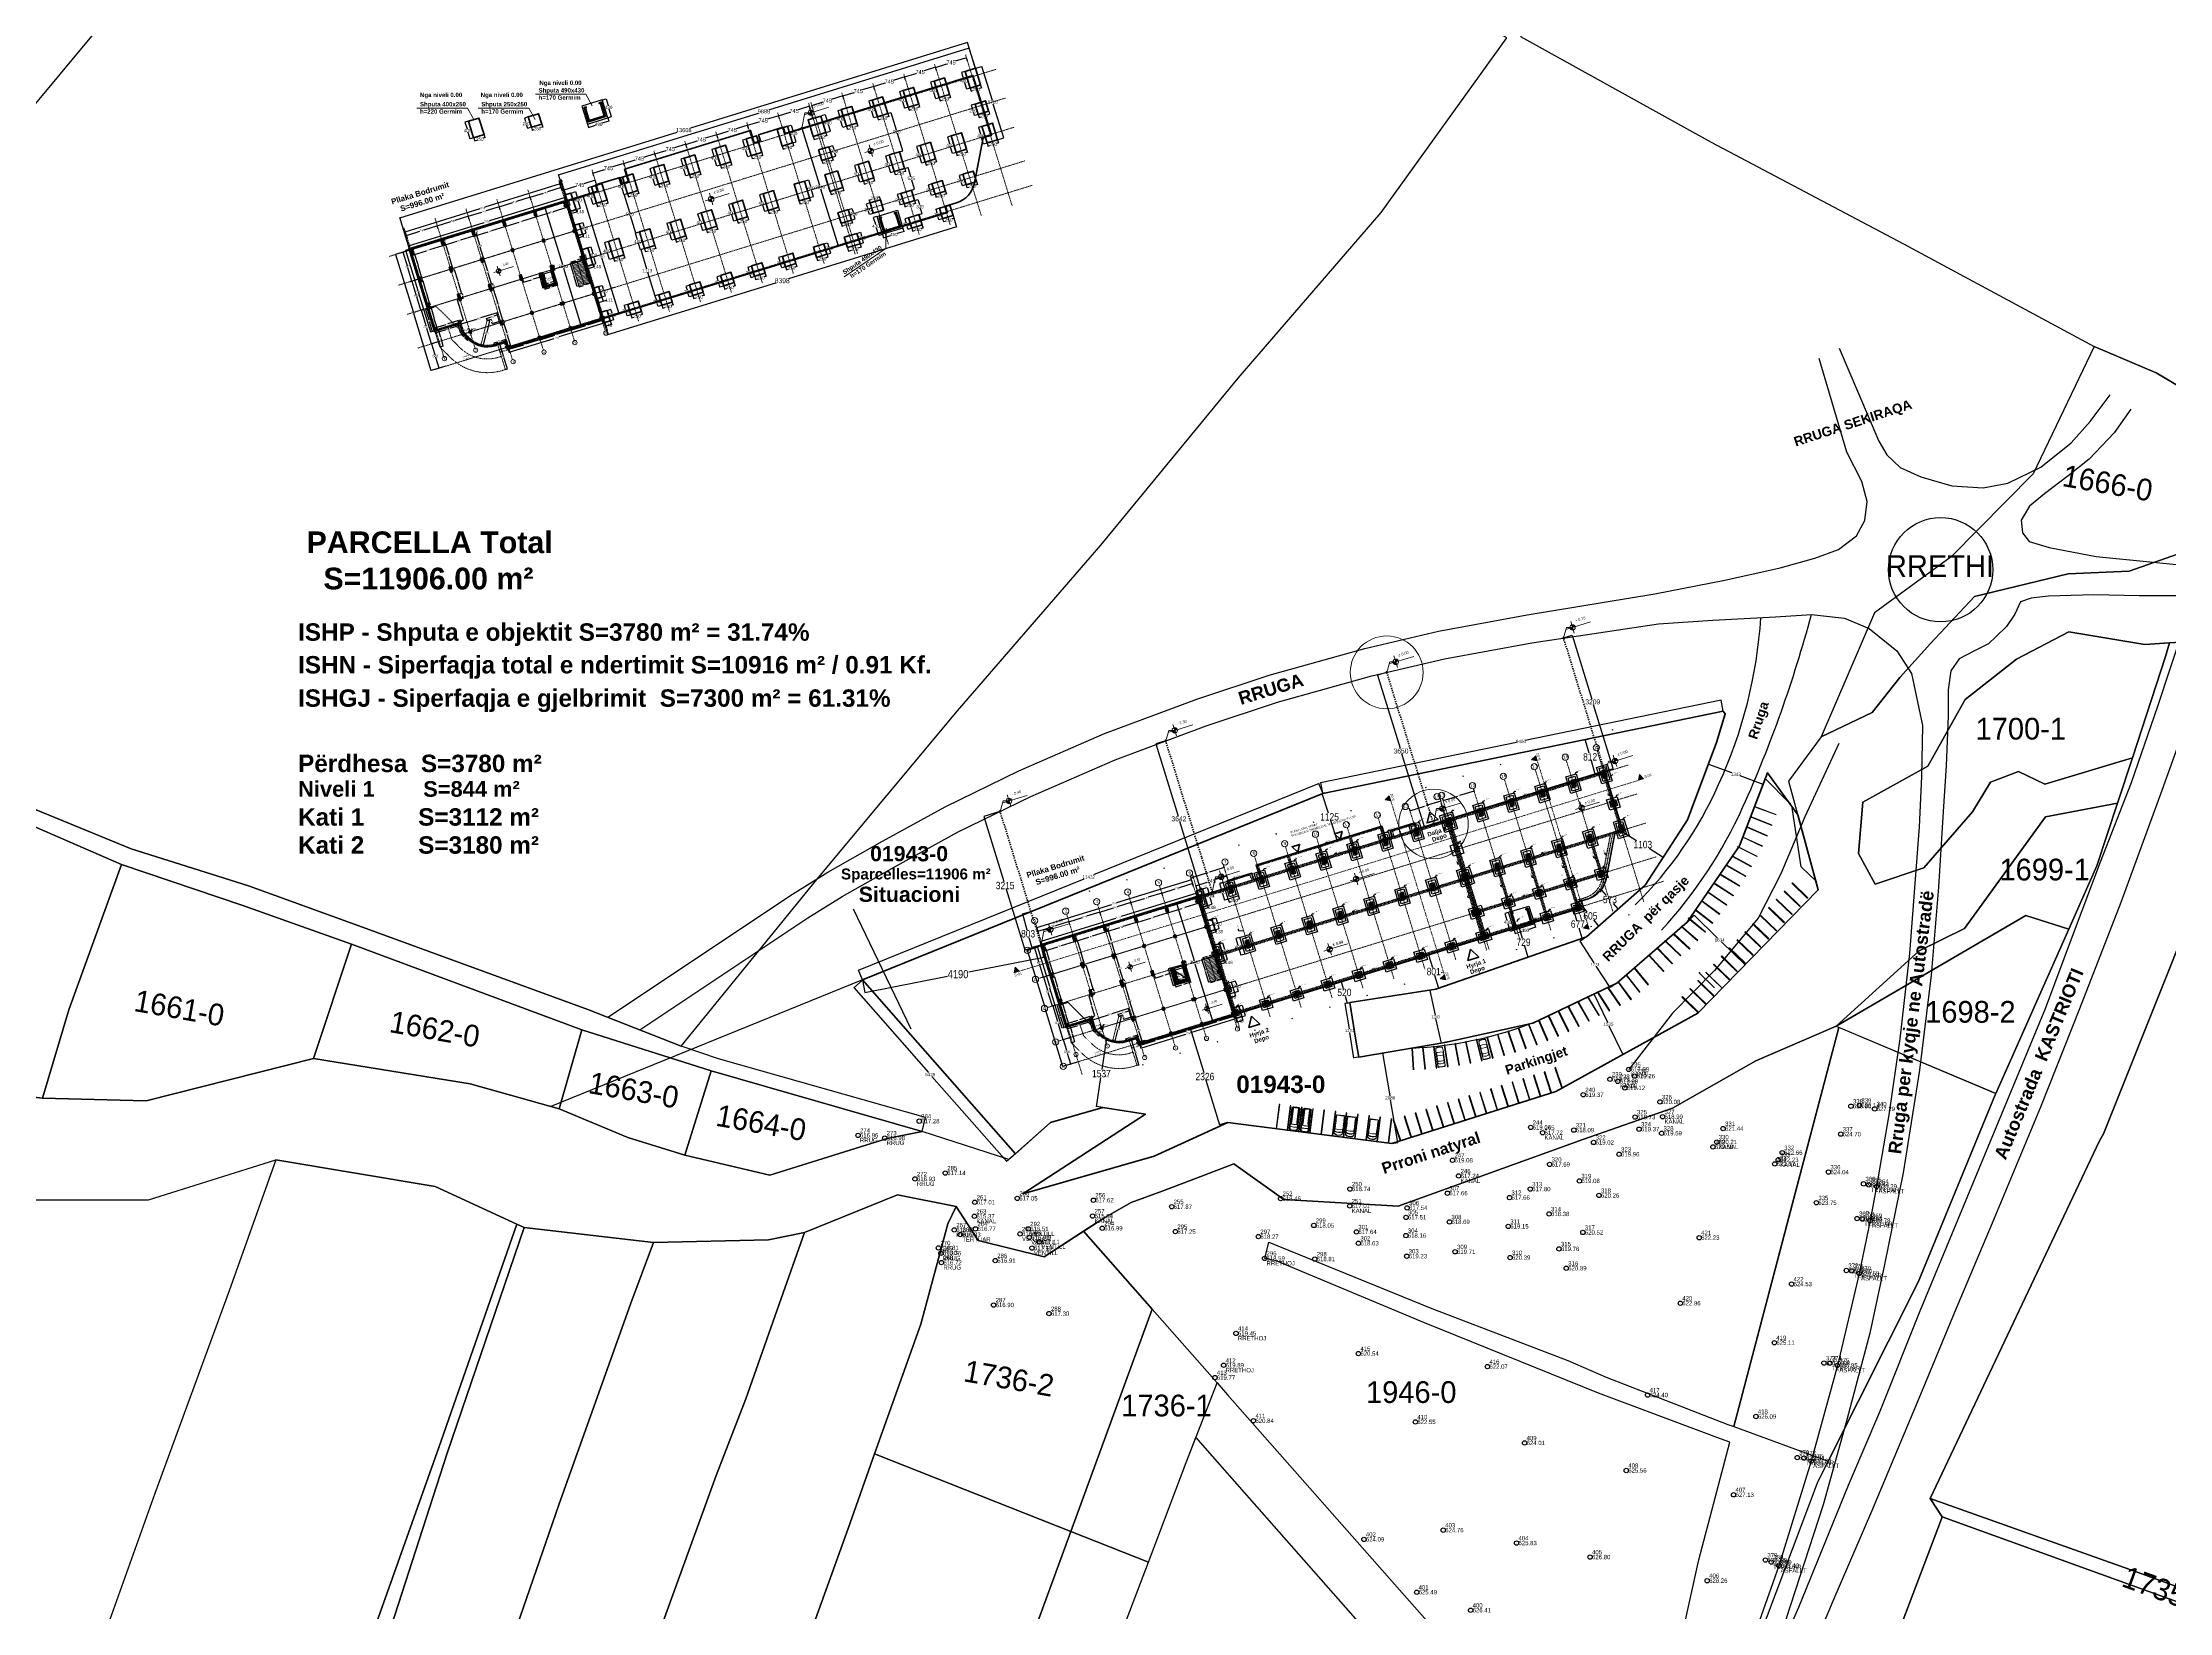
# Model space of a CAD drawing. Header units: centimetres. Extents: x 85226 to 578505, y -13061 to 170378.
# Drawn here: x 433051 to 481993, y 89420 to 125531 of the extents above; entities that cross this region are included whole.
import ezdxf
from ezdxf.enums import TextEntityAlignment as Align

# ---------------------------------------------------------------- set-up
doc = ezdxf.new("R2010")
doc.units = ezdxf.units.CM
doc.set_wipeout_variables(frame=1)
for name, pattern in [('Dashed', [10.666667, 5.333333, -5.333333]), ('Dot & Dashed', [12.666666, 6.666666, -3.333333, 0, -2.666667]), ('Wipeout_Contour', [1000, 0, -1000])]:
    doc.linetypes.add(name, pattern=pattern)
for name, color, linetype, lineweight in [('01 Bodrumi', 7, 'Continuous', 50), ('01 Bodrumi_Pen_No__20', 20, 'Continuous', 18), ('01 Bodrumi_Pen_No__27', 27, 'Continuous', 18), ('01 Bodrumi_Pen_No__87', 87, 'Continuous', 18), ('0_Pen_No__6', 6, 'Continuous', 18), ('Akset_Pen_No__13', 13, 'Continuous', 18), ('ArchiCAD Doors_Pen_No__23', 23, 'Continuous', 18), ('ArchiCAD Doors_Pen_No__27', 27, 'Continuous', 18), ('ArchiCAD Doors_Pen_No__3', 3, 'Continuous', 18), ('Asfalti_Pen_No__25', 25, 'Continuous', 18), ('Dimensionet', 150, 'Continuous', 15), ('Dimensionet_Pen_No__4', 4, 'Continuous', 18), ('Dimensionet_Pen_No__82', 82, 'Continuous', 18), ('Dritaret_Pen_No__163', 163, 'Continuous', 18), ('Dritaret_Pen_No__4', 4, 'Continuous', 18), ('Fasada', 7, 'Continuous', 15), ('Fasada_Pen_No__1', 1, 'Continuous', 18), ('Fasada_Pen_No__32', 32, 'Continuous', 18), ('muri', 7, 'Continuous', 40), ('Nr-Ri', 1, 'Continuous', 0), ('Pllaka 0 kontrapllaka_Pen_No__62', 62, 'Continuous', 18), ('Shtyllat', 1, 'Continuous', 25), ('Spotat', 1, 'Continuous', 15), ('Tekst', 64, 'Continuous', 15), ('Text', 7, 'Continuous', 18)]:
    doc.layers.add(name, color=color, linetype=linetype, lineweight=lineweight)
for name, color, linetype in [('_KOCKA', 5, 'Continuous'), ('OBILIQ_A10_PAR_PARCEL_TXT', 7, 'Continuous'), ('OBILIQ_PAR_PARCELGEOM_ILI', 7, 'Continuous'), ('Parcela Baze', 7, 'Continuous'), ('V-NODE', 1, 'Continuous'), ('V-NODE-TEXT', 11, 'Continuous')]:
    doc.layers.add(name, color=color, linetype=linetype)
doc.styles.add('Dimensionet CM', font='swissc.ttf', dxfattribs={"height": 15})
doc.styles.add('GENERATED_STYLE_2', font='arial.ttf')
doc.styles.add('Mini shkronjat', font='simplex.shx', dxfattribs={"height": 6})
doc.dimstyles.new('Maxi shkronjat', dxfattribs={"dimscale": 2, "dimtxt": 30, "dimasz": 1, "dimexe": 1, "dimexo": 1, "dimgap": 3, "dimtad": 0, "dimtih": 1, "dimtoh": 1, "dimzin": 9, "dimtxsty": 'Dimensionet CM', "dimblk": 'ARCHTICK', "dimcen": 1, "dimdle": 1, "dimadec": 0, "dimazin": 0, "dimtfac": 1, "dimtmove": 0, "dimatfit": 3, "dimldrblk": 'ARCHTICK', "dimfxl": 1, "dimarcsym": 0})
pattern_1 = [(152.13, (310702.115, 118925.386), (-2.96841552, -5.61346678), []), (242.13, (310702.115, 118925.386), (5.61346678, -2.96841552), [])]
pattern_2 = [(152.13, (311414.066, 119144.819), (-2.96841552, -5.61346678), []), (242.13, (311414.066, 119144.819), (5.61346678, -2.96841552), [])]
pattern_3 = [(62.13, (-739425.7024, 399181.1695), (-2.80673339, 1.484207762), []), (152.13, (-739425.7024, 399181.1695), (-1.484207762, -2.80673339), [])]
pattern_4 = [(62.13, (-736989.2226, 391275.9983), (-2.80673339, 1.484207762), []), (152.13, (-736989.2226, 391275.9983), (-1.484207762, -2.80673339), [])]
pattern_5 = [(62.13, (-724892.3388, 383175.2388), (-2.80673339, 1.484207762), []), (152.13, (-724892.3388, 383175.2388), (-1.484207762, -2.80673339), [])]
pattern_6 = [(62.13, (-722455.859, 375270.0676), (-2.80673339, 1.484207762), []), (152.13, (-722455.859, 375270.0676), (-1.484207762, -2.80673339), [])]

# ---------------------------------------------------------------- blocks, each defined once
blk = doc.blocks.new('*U3408')
at = {"color": 0, "linetype": 'ByBlock', "lineweight": -2, "transparency": 16777216}
blk.add_line((0, 0), (0, 0), dxfattribs=at)
blk.add_circle((0, 0), 0.5, dxfattribs=at)
blk = doc.blocks.new('*U3409', base_point=(7509499.948, 4726953.658, 617.9886))
at = {"layer": 'V-NODE-TEXT', "color": 1, "linetype": 'ByBlock', "char_height": 1}
for s, insert, attachment_point in [('235', (7509500.398, 4726954.268573, 617.9886), 7), ('617.99', (7509500.398, 4726953.658, 617.9886), 4), ('KANAL', (7509500.398, 4726953.047427, 617.9886), 1)]:
    blk.add_mtext(s, dxfattribs=dict(at, insert=insert, attachment_point=attachment_point))
blk = doc.blocks.new('*U3410', base_point=(7509499.948, 4726953.658, 617.989))
at = {"layer": 'V-NODE-TEXT', "color": 7, "lineweight": -2}
blk.add_blockref('*U3409', (7509499.948, 4726953.658, 617.989), dxfattribs=at)
blk = doc.blocks.new('*U3411', base_point=(7509499.948, 4726953.658, 617.989))
at = {"layer": 'V-NODE', "color": 7, "lineweight": -2, "xscale": 0.9999999800000003, "yscale": 0.9999999800000003, "zscale": 0.9999999800000003}
blk.add_blockref('*U3408', (7509499.948, 4726953.658, 617.989), dxfattribs=at)
at = {"layer": 'V-NODE-TEXT', "color": 7, "lineweight": -2}
blk.add_blockref('*U3410', (7509499.948, 4726953.658, 617.989), dxfattribs=at)
blk = doc.blocks.new('*U3412', base_point=(7509501.305, 4726952.097, 619.2598))
at = {"layer": 'V-NODE-TEXT', "color": 1, "linetype": 'ByBlock', "char_height": 1}
for s, insert, attachment_point in [('236', (7509501.755, 4726952.707573, 619.2598), 7), ('619.26', (7509501.755, 4726952.097, 619.2598), 4)]:
    blk.add_mtext(s, dxfattribs=dict(at, insert=insert, attachment_point=attachment_point))
blk = doc.blocks.new('*U3413', base_point=(7509501.305, 4726952.097, 619.26))
at = {"layer": 'V-NODE-TEXT', "color": 7, "lineweight": -2}
blk.add_blockref('*U3412', (7509501.305, 4726952.097, 619.26), dxfattribs=at)
blk = doc.blocks.new('*U3414', base_point=(7509501.305, 4726952.097, 619.26))
at = {"layer": 'V-NODE', "color": 7, "lineweight": -2, "xscale": 0.9999999800000003, "yscale": 0.9999999800000003, "zscale": 0.9999999800000003}
blk.add_blockref('*U3408', (7509501.305, 4726952.097, 619.26), dxfattribs=at)
at = {"layer": 'V-NODE-TEXT', "color": 7, "lineweight": -2}
blk.add_blockref('*U3413', (7509501.305, 4726952.097, 619.26), dxfattribs=at)
blk = doc.blocks.new('*U3415', base_point=(7509499.039, 4726949.402, 619.1177))
at = {"layer": 'V-NODE-TEXT', "color": 1, "linetype": 'ByBlock', "char_height": 1}
for s, insert, attachment_point in [('237', (7509499.489, 4726950.012573, 619.1177), 7), ('619.12', (7509499.489, 4726949.402, 619.1177), 4)]:
    blk.add_mtext(s, dxfattribs=dict(at, insert=insert, attachment_point=attachment_point))
blk = doc.blocks.new('*U3416', base_point=(7509499.039, 4726949.402, 619.118))
at = {"layer": 'V-NODE-TEXT', "color": 7, "lineweight": -2}
blk.add_blockref('*U3415', (7509499.039, 4726949.402, 619.118), dxfattribs=at)
blk = doc.blocks.new('*U3417', base_point=(7509499.039, 4726949.402, 619.118))
at = {"layer": 'V-NODE', "color": 7, "lineweight": -2, "xscale": 0.9999999800000003, "yscale": 0.9999999800000003, "zscale": 0.9999999800000003}
blk.add_blockref('*U3408', (7509499.039, 4726949.402, 619.118), dxfattribs=at)
at = {"layer": 'V-NODE-TEXT', "color": 7, "lineweight": -2}
blk.add_blockref('*U3416', (7509499.039, 4726949.402, 619.118), dxfattribs=at)
blk = doc.blocks.new('*U3418', base_point=(7509497.41, 4726950.878, 617.9931))
at = {"layer": 'V-NODE-TEXT', "color": 1, "linetype": 'ByBlock', "char_height": 1}
for s, insert, attachment_point in [('238', (7509497.86, 4726951.488573, 617.9931), 7), ('617.99', (7509497.86, 4726950.878, 617.9931), 4), ('KANAL', (7509497.86, 4726950.267427, 617.9931), 1)]:
    blk.add_mtext(s, dxfattribs=dict(at, insert=insert, attachment_point=attachment_point))
blk = doc.blocks.new('*U3419', base_point=(7509497.41, 4726950.878, 617.993))
at = {"layer": 'V-NODE-TEXT', "color": 7, "lineweight": -2}
blk.add_blockref('*U3418', (7509497.41, 4726950.878, 617.993), dxfattribs=at)
blk = doc.blocks.new('*U3420', base_point=(7509497.41, 4726950.878, 617.993))
at = {"layer": 'V-NODE', "color": 7, "lineweight": -2, "xscale": 0.9999999800000003, "yscale": 0.9999999800000003, "zscale": 0.9999999800000003}
blk.add_blockref('*U3408', (7509497.41, 4726950.878, 617.993), dxfattribs=at)
at = {"layer": 'V-NODE-TEXT', "color": 7, "lineweight": -2}
blk.add_blockref('*U3419', (7509497.41, 4726950.878, 617.993), dxfattribs=at)
blk = doc.blocks.new('*U3421', base_point=(7509495.608, 4726951.387, 619.2397))
at = {"layer": 'V-NODE-TEXT', "color": 1, "linetype": 'ByBlock', "char_height": 1}
for s, insert, attachment_point in [('239', (7509496.058, 4726951.997573, 619.2397), 7), ('619.24', (7509496.058, 4726951.387, 619.2397), 4)]:
    blk.add_mtext(s, dxfattribs=dict(at, insert=insert, attachment_point=attachment_point))
blk = doc.blocks.new('*U3422', base_point=(7509495.608, 4726951.387, 619.24))
at = {"layer": 'V-NODE-TEXT', "color": 7, "lineweight": -2}
blk.add_blockref('*U3421', (7509495.608, 4726951.387, 619.24), dxfattribs=at)
blk = doc.blocks.new('*U3423', base_point=(7509495.608, 4726951.387, 619.24))
at = {"layer": 'V-NODE', "color": 7, "lineweight": -2, "xscale": 0.9999999800000003, "yscale": 0.9999999800000003, "zscale": 0.9999999800000003}
blk.add_blockref('*U3408', (7509495.608, 4726951.387, 619.24), dxfattribs=at)
at = {"layer": 'V-NODE-TEXT', "color": 7, "lineweight": -2}
blk.add_blockref('*U3422', (7509495.608, 4726951.387, 619.24), dxfattribs=at)
blk = doc.blocks.new('*U3424', base_point=(7509489.49, 4726947.82, 619.37))
at = {"layer": 'V-NODE-TEXT', "color": 1, "linetype": 'ByBlock', "char_height": 1}
for s, insert, attachment_point in [('240', (7509489.94, 4726948.43, 619.37), 7), ('619.37', (7509489.94, 4726947.82, 619.37), 4)]:
    blk.add_mtext(s, dxfattribs=dict(at, insert=insert, attachment_point=attachment_point))
blk = doc.blocks.new('*U3425', base_point=(7509489.489, 4726947.815, 619.367))
at = {"layer": 'V-NODE-TEXT', "color": 7, "lineweight": -2}
blk.add_blockref('*U3424', (7509489.489, 4726947.815, 619.367), dxfattribs=at)
blk = doc.blocks.new('*U3426', base_point=(7509489.489, 4726947.815, 619.367))
at = {"layer": 'V-NODE', "color": 7, "lineweight": -2, "xscale": 0.9999999800000003, "yscale": 0.9999999800000003, "zscale": 0.9999999800000003}
blk.add_blockref('*U3408', (7509489.489, 4726947.815, 619.367), dxfattribs=at)
at = {"layer": 'V-NODE-TEXT', "color": 7, "lineweight": -2}
blk.add_blockref('*U3425', (7509489.489, 4726947.815, 619.367), dxfattribs=at)
blk = doc.blocks.new('*U3427', base_point=(7509477.384, 4726940.302, 619.0599))
at = {"layer": 'V-NODE-TEXT', "color": 1, "linetype": 'ByBlock', "char_height": 1}
for s, insert, attachment_point in [('244', (7509477.834, 4726940.912573, 619.0599), 7), ('619.06', (7509477.834, 4726940.302, 619.0599), 4)]:
    blk.add_mtext(s, dxfattribs=dict(at, insert=insert, attachment_point=attachment_point))
blk = doc.blocks.new('*U3428', base_point=(7509477.384, 4726940.302, 619.06))
at = {"layer": 'V-NODE-TEXT', "color": 7, "lineweight": -2}
blk.add_blockref('*U3427', (7509477.384, 4726940.302, 619.06), dxfattribs=at)
blk = doc.blocks.new('*U3429', base_point=(7509477.384, 4726940.302, 619.06))
at = {"layer": 'V-NODE', "color": 7, "lineweight": -2, "xscale": 0.9999999800000003, "yscale": 0.9999999800000003, "zscale": 0.9999999800000003}
blk.add_blockref('*U3408', (7509477.384, 4726940.302, 619.06), dxfattribs=at)
at = {"layer": 'V-NODE-TEXT', "color": 7, "lineweight": -2}
blk.add_blockref('*U3428', (7509477.384, 4726940.302, 619.06), dxfattribs=at)
blk = doc.blocks.new('*U3430', base_point=(7509480.11, 4726939.084, 617.718))
at = {"layer": 'V-NODE-TEXT', "color": 1, "linetype": 'ByBlock', "char_height": 1}
for s, insert, attachment_point in [('245', (7509480.56, 4726939.694573, 617.718), 7), ('617.72', (7509480.56, 4726939.084, 617.718), 4), ('KANAL', (7509480.56, 4726938.473427, 617.718), 1)]:
    blk.add_mtext(s, dxfattribs=dict(at, insert=insert, attachment_point=attachment_point))
blk = doc.blocks.new('*U3431', base_point=(7509480.11, 4726939.084, 617.718))
at = {"layer": 'V-NODE-TEXT', "color": 7, "lineweight": -2}
blk.add_blockref('*U3430', (7509480.11, 4726939.084, 617.718), dxfattribs=at)
blk = doc.blocks.new('*U3432', base_point=(7509480.11, 4726939.084, 617.718))
at = {"layer": 'V-NODE', "color": 7, "lineweight": -2, "xscale": 0.9999999800000003, "yscale": 0.9999999800000003, "zscale": 0.9999999800000003}
blk.add_blockref('*U3408', (7509480.11, 4726939.084, 617.718), dxfattribs=at)
at = {"layer": 'V-NODE-TEXT', "color": 7, "lineweight": -2}
blk.add_blockref('*U3431', (7509480.11, 4726939.084, 617.718), dxfattribs=at)
blk = doc.blocks.new('*U3433', base_point=(7509460.8, 4726929.139, 617.2432))
at = {"layer": 'V-NODE-TEXT', "color": 1, "linetype": 'ByBlock', "char_height": 1}
for s, insert, attachment_point in [('246', (7509461.25, 4726929.749573, 617.2432), 7), ('617.24', (7509461.25, 4726929.139, 617.2432), 4), ('KANAL', (7509461.25, 4726928.528427, 617.2432), 1)]:
    blk.add_mtext(s, dxfattribs=dict(at, insert=insert, attachment_point=attachment_point))
blk = doc.blocks.new('*U3434', base_point=(7509460.8, 4726929.139, 617.243))
at = {"layer": 'V-NODE-TEXT', "color": 7, "lineweight": -2}
blk.add_blockref('*U3433', (7509460.8, 4726929.139, 617.243), dxfattribs=at)
blk = doc.blocks.new('*U3435', base_point=(7509460.8, 4726929.139, 617.243))
at = {"layer": 'V-NODE', "color": 7, "lineweight": -2, "xscale": 0.9999999800000003, "yscale": 0.9999999800000003, "zscale": 0.9999999800000003}
blk.add_blockref('*U3408', (7509460.8, 4726929.139, 617.243), dxfattribs=at)
at = {"layer": 'V-NODE-TEXT', "color": 7, "lineweight": -2}
blk.add_blockref('*U3434', (7509460.8, 4726929.139, 617.243), dxfattribs=at)
blk = doc.blocks.new('*U3436', base_point=(7509459.391, 4726932.743, 619.0805))
at = {"layer": 'V-NODE-TEXT', "color": 1, "linetype": 'ByBlock', "char_height": 1}
for s, insert, attachment_point in [('247', (7509459.841, 4726933.353573, 619.0805), 7), ('619.08', (7509459.841, 4726932.743, 619.0805), 4)]:
    blk.add_mtext(s, dxfattribs=dict(at, insert=insert, attachment_point=attachment_point))
blk = doc.blocks.new('*U3437', base_point=(7509459.391, 4726932.743, 619.081))
at = {"layer": 'V-NODE-TEXT', "color": 7, "lineweight": -2}
blk.add_blockref('*U3436', (7509459.391, 4726932.743, 619.081), dxfattribs=at)
blk = doc.blocks.new('*U3438', base_point=(7509459.391, 4726932.743, 619.081))
at = {"layer": 'V-NODE', "color": 7, "lineweight": -2, "xscale": 0.9999999800000003, "yscale": 0.9999999800000003, "zscale": 0.9999999800000003}
blk.add_blockref('*U3408', (7509459.391, 4726932.743, 619.081), dxfattribs=at)
at = {"layer": 'V-NODE-TEXT', "color": 7, "lineweight": -2}
blk.add_blockref('*U3437', (7509459.391, 4726932.743, 619.081), dxfattribs=at)
blk = doc.blocks.new('*U3439', base_point=(7509435.793, 4726926.135, 618.7363))
at = {"layer": 'V-NODE-TEXT', "color": 1, "linetype": 'ByBlock', "char_height": 1}
for s, insert, attachment_point in [('250', (7509436.243, 4726926.745573, 618.7363), 7), ('618.74', (7509436.243, 4726926.135, 618.7363), 4)]:
    blk.add_mtext(s, dxfattribs=dict(at, insert=insert, attachment_point=attachment_point))
blk = doc.blocks.new('*U3440', base_point=(7509435.793, 4726926.135, 618.736))
at = {"layer": 'V-NODE-TEXT', "color": 7, "lineweight": -2}
blk.add_blockref('*U3439', (7509435.793, 4726926.135, 618.736), dxfattribs=at)
blk = doc.blocks.new('*U3441', base_point=(7509435.793, 4726926.135, 618.736))
at = {"layer": 'V-NODE', "color": 7, "lineweight": -2, "xscale": 0.9999999800000003, "yscale": 0.9999999800000003, "zscale": 0.9999999800000003}
blk.add_blockref('*U3408', (7509435.793, 4726926.135, 618.736), dxfattribs=at)
at = {"layer": 'V-NODE-TEXT', "color": 7, "lineweight": -2}
blk.add_blockref('*U3440', (7509435.793, 4726926.135, 618.736), dxfattribs=at)
blk = doc.blocks.new('*U3442', base_point=(7509435.734, 4726922.237, 617.0113))
at = {"layer": 'V-NODE-TEXT', "color": 1, "linetype": 'ByBlock', "char_height": 1}
for s, insert, attachment_point in [('251', (7509436.184, 4726922.847573, 617.0113), 7), ('617.01', (7509436.184, 4726922.237, 617.0113), 4), ('KANAL', (7509436.184, 4726921.626427, 617.0113), 1)]:
    blk.add_mtext(s, dxfattribs=dict(at, insert=insert, attachment_point=attachment_point))
blk = doc.blocks.new('*U3443', base_point=(7509435.734, 4726922.237, 617.011))
at = {"layer": 'V-NODE-TEXT', "color": 7, "lineweight": -2}
blk.add_blockref('*U3442', (7509435.734, 4726922.237, 617.011), dxfattribs=at)
blk = doc.blocks.new('*U3444', base_point=(7509435.734, 4726922.237, 617.011))
at = {"layer": 'V-NODE', "color": 7, "lineweight": -2, "xscale": 0.9999999800000003, "yscale": 0.9999999800000003, "zscale": 0.9999999800000003}
blk.add_blockref('*U3408', (7509435.734, 4726922.237, 617.011), dxfattribs=at)
at = {"layer": 'V-NODE-TEXT', "color": 7, "lineweight": -2}
blk.add_blockref('*U3443', (7509435.734, 4726922.237, 617.011), dxfattribs=at)
blk = doc.blocks.new('*U3445', base_point=(7509419.822, 4726923.928, 618.4646))
at = {"layer": 'V-NODE-TEXT', "color": 1, "linetype": 'ByBlock', "char_height": 1}
for s, insert, attachment_point in [('252', (7509420.272, 4726924.538573, 618.4646), 7), ('618.46', (7509420.272, 4726923.928, 618.4646), 4)]:
    blk.add_mtext(s, dxfattribs=dict(at, insert=insert, attachment_point=attachment_point))
blk = doc.blocks.new('*U3446', base_point=(7509419.822, 4726923.928, 618.465))
at = {"layer": 'V-NODE-TEXT', "color": 7, "lineweight": -2}
blk.add_blockref('*U3445', (7509419.822, 4726923.928, 618.465), dxfattribs=at)
blk = doc.blocks.new('*U3447', base_point=(7509419.822, 4726923.928, 618.465))
at = {"layer": 'V-NODE', "color": 7, "lineweight": -2, "xscale": 0.9999999800000003, "yscale": 0.9999999800000003, "zscale": 0.9999999800000003}
blk.add_blockref('*U3408', (7509419.822, 4726923.928, 618.465), dxfattribs=at)
at = {"layer": 'V-NODE-TEXT', "color": 7, "lineweight": -2}
blk.add_blockref('*U3446', (7509419.822, 4726923.928, 618.465), dxfattribs=at)
blk = doc.blocks.new('*U3448', base_point=(7509394.771, 4726922.058, 617.8697))
at = {"layer": 'V-NODE-TEXT', "color": 1, "linetype": 'ByBlock', "char_height": 1}
for s, insert, attachment_point in [('255', (7509395.221, 4726922.668573, 617.8697), 7), ('617.87', (7509395.221, 4726922.058, 617.8697), 4)]:
    blk.add_mtext(s, dxfattribs=dict(at, insert=insert, attachment_point=attachment_point))
blk = doc.blocks.new('*U3449', base_point=(7509394.771, 4726922.058, 617.87))
at = {"layer": 'V-NODE-TEXT', "color": 7, "lineweight": -2}
blk.add_blockref('*U3448', (7509394.771, 4726922.058, 617.87), dxfattribs=at)
blk = doc.blocks.new('*U3450', base_point=(7509394.771, 4726922.058, 617.87))
at = {"layer": 'V-NODE', "color": 7, "lineweight": -2, "xscale": 0.9999999800000003, "yscale": 0.9999999800000003, "zscale": 0.9999999800000003}
blk.add_blockref('*U3408', (7509394.771, 4726922.058, 617.87), dxfattribs=at)
at = {"layer": 'V-NODE-TEXT', "color": 7, "lineweight": -2}
blk.add_blockref('*U3449', (7509394.771, 4726922.058, 617.87), dxfattribs=at)
blk = doc.blocks.new('*U3451', base_point=(7509376.755, 4726923.566, 617.616))
at = {"layer": 'V-NODE-TEXT', "color": 1, "linetype": 'ByBlock', "char_height": 1}
for s, insert, attachment_point in [('256', (7509377.205, 4726924.176573, 617.616), 7), ('617.62', (7509377.205, 4726923.566, 617.616), 4)]:
    blk.add_mtext(s, dxfattribs=dict(at, insert=insert, attachment_point=attachment_point))
blk = doc.blocks.new('*U3452', base_point=(7509376.755, 4726923.566, 617.616))
at = {"layer": 'V-NODE-TEXT', "color": 7, "lineweight": -2}
blk.add_blockref('*U3451', (7509376.755, 4726923.566, 617.616), dxfattribs=at)
blk = doc.blocks.new('*U3453', base_point=(7509376.755, 4726923.566, 617.616))
at = {"layer": 'V-NODE', "color": 7, "lineweight": -2, "xscale": 0.9999999800000003, "yscale": 0.9999999800000003, "zscale": 0.9999999800000003}
blk.add_blockref('*U3408', (7509376.755, 4726923.566, 617.616), dxfattribs=at)
at = {"layer": 'V-NODE-TEXT', "color": 7, "lineweight": -2}
blk.add_blockref('*U3452', (7509376.755, 4726923.566, 617.616), dxfattribs=at)
blk = doc.blocks.new('*U3454', base_point=(7509376.579, 4726919.905, 615.8391))
at = {"layer": 'V-NODE-TEXT', "color": 1, "linetype": 'ByBlock', "char_height": 1}
for s, insert, attachment_point in [('257', (7509377.029, 4726920.515573, 615.8391), 7), ('615.84', (7509377.029, 4726919.905, 615.8391), 4), ('KANAL', (7509377.029, 4726919.294427, 615.8391), 1)]:
    blk.add_mtext(s, dxfattribs=dict(at, insert=insert, attachment_point=attachment_point))
blk = doc.blocks.new('*U3455', base_point=(7509376.579, 4726919.905, 615.839))
at = {"layer": 'V-NODE-TEXT', "color": 7, "lineweight": -2}
blk.add_blockref('*U3454', (7509376.579, 4726919.905, 615.839), dxfattribs=at)
blk = doc.blocks.new('*U3456', base_point=(7509376.579, 4726919.905, 615.839))
at = {"layer": 'V-NODE', "color": 7, "lineweight": -2, "xscale": 0.9999999800000003, "yscale": 0.9999999800000003, "zscale": 0.9999999800000003}
blk.add_blockref('*U3408', (7509376.579, 4726919.905, 615.839), dxfattribs=at)
at = {"layer": 'V-NODE-TEXT', "color": 7, "lineweight": -2}
blk.add_blockref('*U3455', (7509376.579, 4726919.905, 615.839), dxfattribs=at)
blk = doc.blocks.new('*U3457', base_point=(7509359.251, 4726923.987, 617.0547))
at = {"layer": 'V-NODE-TEXT', "color": 1, "linetype": 'ByBlock', "char_height": 1}
for s, insert, attachment_point in [('260', (7509359.701, 4726924.597573, 617.0547), 7), ('617.05', (7509359.701, 4726923.987, 617.0547), 4)]:
    blk.add_mtext(s, dxfattribs=dict(at, insert=insert, attachment_point=attachment_point))
blk = doc.blocks.new('*U3458', base_point=(7509359.251, 4726923.987, 617.055))
at = {"layer": 'V-NODE-TEXT', "color": 7, "lineweight": -2}
blk.add_blockref('*U3457', (7509359.251, 4726923.987, 617.055), dxfattribs=at)
blk = doc.blocks.new('*U3459', base_point=(7509359.251, 4726923.987, 617.055))
at = {"layer": 'V-NODE', "color": 7, "lineweight": -2, "xscale": 0.9999999800000003, "yscale": 0.9999999800000003, "zscale": 0.9999999800000003}
blk.add_blockref('*U3408', (7509359.251, 4726923.987, 617.055), dxfattribs=at)
at = {"layer": 'V-NODE-TEXT', "color": 7, "lineweight": -2}
blk.add_blockref('*U3458', (7509359.251, 4726923.987, 617.055), dxfattribs=at)
blk = doc.blocks.new('*U3460', base_point=(7509349.449, 4726923.086, 617.0051))
at = {"layer": 'V-NODE-TEXT', "color": 1, "linetype": 'ByBlock', "char_height": 1}
for s, insert, attachment_point in [('261', (7509349.899, 4726923.696573, 617.0051), 7), ('617.01', (7509349.899, 4726923.086, 617.0051), 4)]:
    blk.add_mtext(s, dxfattribs=dict(at, insert=insert, attachment_point=attachment_point))
blk = doc.blocks.new('*U3461', base_point=(7509349.449, 4726923.086, 617.005))
at = {"layer": 'V-NODE-TEXT', "color": 7, "lineweight": -2}
blk.add_blockref('*U3460', (7509349.449, 4726923.086, 617.005), dxfattribs=at)
blk = doc.blocks.new('*U3462', base_point=(7509349.449, 4726923.086, 617.005))
at = {"layer": 'V-NODE', "color": 7, "lineweight": -2, "xscale": 0.9999999800000003, "yscale": 0.9999999800000003, "zscale": 0.9999999800000003}
blk.add_blockref('*U3408', (7509349.449, 4726923.086, 617.005), dxfattribs=at)
at = {"layer": 'V-NODE-TEXT', "color": 7, "lineweight": -2}
blk.add_blockref('*U3461', (7509349.449, 4726923.086, 617.005), dxfattribs=at)
blk = doc.blocks.new('*U3463', base_point=(7509349.38, 4726919.86, 615.37))
at = {"layer": 'V-NODE-TEXT', "color": 1, "linetype": 'ByBlock', "char_height": 1}
for s, insert, attachment_point in [('263', (7509349.83, 4726920.47, 615.37), 7), ('615.37', (7509349.83, 4726919.86, 615.37), 4), ('KANAL', (7509349.83, 4726919.25, 615.37), 1)]:
    blk.add_mtext(s, dxfattribs=dict(at, insert=insert, attachment_point=attachment_point))
blk = doc.blocks.new('*U3464', base_point=(7509349.377, 4726919.856, 615.369))
at = {"layer": 'V-NODE-TEXT', "color": 7, "lineweight": -2}
blk.add_blockref('*U3463', (7509349.377, 4726919.856, 615.369), dxfattribs=at)
blk = doc.blocks.new('*U3465', base_point=(7509349.377, 4726919.856, 615.369))
at = {"layer": 'V-NODE', "color": 7, "lineweight": -2, "xscale": 0.9999999800000003, "yscale": 0.9999999800000003, "zscale": 0.9999999800000003}
blk.add_blockref('*U3408', (7509349.377, 4726919.856, 615.369), dxfattribs=at)
at = {"layer": 'V-NODE-TEXT', "color": 7, "lineweight": -2}
blk.add_blockref('*U3464', (7509349.377, 4726919.856, 615.369), dxfattribs=at)
blk = doc.blocks.new('*U3466', base_point=(7509349.622, 4726916.97, 616.766))
at = {"layer": 'V-NODE-TEXT', "color": 1, "linetype": 'ByBlock', "char_height": 1}
for s, insert, attachment_point in [('264', (7509350.072, 4726917.580573, 616.766), 7), ('616.77', (7509350.072, 4726916.97, 616.766), 4)]:
    blk.add_mtext(s, dxfattribs=dict(at, insert=insert, attachment_point=attachment_point))
blk = doc.blocks.new('*U3467', base_point=(7509349.622, 4726916.97, 616.766))
at = {"layer": 'V-NODE-TEXT', "color": 7, "lineweight": -2}
blk.add_blockref('*U3466', (7509349.622, 4726916.97, 616.766), dxfattribs=at)
blk = doc.blocks.new('*U3468', base_point=(7509349.622, 4726916.97, 616.766))
at = {"layer": 'V-NODE', "color": 7, "lineweight": -2, "xscale": 0.9999999800000003, "yscale": 0.9999999800000003, "zscale": 0.9999999800000003}
blk.add_blockref('*U3408', (7509349.622, 4726916.97, 616.766), dxfattribs=at)
at = {"layer": 'V-NODE-TEXT', "color": 7, "lineweight": -2}
blk.add_blockref('*U3467', (7509349.622, 4726916.97, 616.766), dxfattribs=at)
blk = doc.blocks.new('*U3469', base_point=(7509346.13, 4726915.66, 616.83))
at = {"layer": 'V-NODE-TEXT', "color": 1, "linetype": 'ByBlock', "char_height": 1}
for s, insert, attachment_point in [('266', (7509346.58, 4726916.27, 616.83), 7), ('616.83', (7509346.58, 4726915.66, 616.83), 4), ('TERTUAR', (7509346.58, 4726915.05, 616.83), 1)]:
    blk.add_mtext(s, dxfattribs=dict(at, insert=insert, attachment_point=attachment_point))
blk = doc.blocks.new('*U3470', base_point=(7509346.135, 4726915.658, 616.83))
at = {"layer": 'V-NODE-TEXT', "color": 7, "lineweight": -2}
blk.add_blockref('*U3469', (7509346.135, 4726915.658, 616.83), dxfattribs=at)
blk = doc.blocks.new('*U3471', base_point=(7509346.135, 4726915.658, 616.83))
at = {"layer": 'V-NODE', "color": 7, "lineweight": -2, "xscale": 0.9999999800000003, "yscale": 0.9999999800000003, "zscale": 0.9999999800000003}
blk.add_blockref('*U3408', (7509346.135, 4726915.658, 616.83), dxfattribs=at)
at = {"layer": 'V-NODE-TEXT', "color": 7, "lineweight": -2}
blk.add_blockref('*U3470', (7509346.135, 4726915.658, 616.83), dxfattribs=at)
blk = doc.blocks.new('*U3472', base_point=(7509344.743, 4726916.712, 616.8698))
at = {"layer": 'V-NODE-TEXT', "color": 1, "linetype": 'ByBlock', "char_height": 1}
for s, insert, attachment_point in [('267', (7509345.193, 4726917.322573, 616.8698), 7), ('616.87', (7509345.193, 4726916.712, 616.8698), 4), ('RRUG', (7509345.193, 4726916.101427, 616.8698), 1)]:
    blk.add_mtext(s, dxfattribs=dict(at, insert=insert, attachment_point=attachment_point))
blk = doc.blocks.new('*U3473', base_point=(7509344.743, 4726916.712, 616.87))
at = {"layer": 'V-NODE-TEXT', "color": 7, "lineweight": -2}
blk.add_blockref('*U3472', (7509344.743, 4726916.712, 616.87), dxfattribs=at)
blk = doc.blocks.new('*U3474', base_point=(7509344.743, 4726916.712, 616.87))
at = {"layer": 'V-NODE', "color": 7, "lineweight": -2, "xscale": 0.9999999800000003, "yscale": 0.9999999800000003, "zscale": 0.9999999800000003}
blk.add_blockref('*U3408', (7509344.743, 4726916.712, 616.87), dxfattribs=at)
at = {"layer": 'V-NODE-TEXT', "color": 7, "lineweight": -2}
blk.add_blockref('*U3473', (7509344.743, 4726916.712, 616.87), dxfattribs=at)
blk = doc.blocks.new('*U3475', base_point=(7509341.789, 4726909.208, 616.7196))
at = {"layer": 'V-NODE-TEXT', "color": 1, "linetype": 'ByBlock', "char_height": 1}
for s, insert, attachment_point in [('268', (7509342.239, 4726909.818573, 616.7196), 7), ('616.72', (7509342.239, 4726909.208, 616.7196), 4), ('RRUG', (7509342.239, 4726908.597427, 616.7196), 1)]:
    blk.add_mtext(s, dxfattribs=dict(at, insert=insert, attachment_point=attachment_point))
blk = doc.blocks.new('*U3476', base_point=(7509341.789, 4726909.208, 616.72))
at = {"layer": 'V-NODE-TEXT', "color": 7, "lineweight": -2}
blk.add_blockref('*U3475', (7509341.789, 4726909.208, 616.72), dxfattribs=at)
blk = doc.blocks.new('*U3477', base_point=(7509341.789, 4726909.208, 616.72))
at = {"layer": 'V-NODE', "color": 7, "lineweight": -2, "xscale": 0.9999999800000003, "yscale": 0.9999999800000003, "zscale": 0.9999999800000003}
blk.add_blockref('*U3408', (7509341.789, 4726909.208, 616.72), dxfattribs=at)
at = {"layer": 'V-NODE-TEXT', "color": 7, "lineweight": -2}
blk.add_blockref('*U3476', (7509341.789, 4726909.208, 616.72), dxfattribs=at)
blk = doc.blocks.new('*U3478', base_point=(7509341.655, 4726911.361, 616.7601))
at = {"layer": 'V-NODE-TEXT', "color": 1, "linetype": 'ByBlock', "char_height": 1}
for s, insert, attachment_point in [('269', (7509342.105, 4726911.971573, 616.7601), 7), ('616.76', (7509342.105, 4726911.361, 616.7601), 4), ('RRUG', (7509342.105, 4726910.750427, 616.7601), 1)]:
    blk.add_mtext(s, dxfattribs=dict(at, insert=insert, attachment_point=attachment_point))
blk = doc.blocks.new('*U3479', base_point=(7509341.655, 4726911.361, 616.76))
at = {"layer": 'V-NODE-TEXT', "color": 7, "lineweight": -2}
blk.add_blockref('*U3478', (7509341.655, 4726911.361, 616.76), dxfattribs=at)
blk = doc.blocks.new('*U3480', base_point=(7509341.655, 4726911.361, 616.76))
at = {"layer": 'V-NODE', "color": 7, "lineweight": -2, "xscale": 0.9999999800000003, "yscale": 0.9999999800000003, "zscale": 0.9999999800000003}
blk.add_blockref('*U3408', (7509341.655, 4726911.361, 616.76), dxfattribs=at)
at = {"layer": 'V-NODE-TEXT', "color": 7, "lineweight": -2}
blk.add_blockref('*U3479', (7509341.655, 4726911.361, 616.76), dxfattribs=at)
blk = doc.blocks.new('*U3481', base_point=(7509341.104, 4726912.59, 616.8148))
at = {"layer": 'V-NODE-TEXT', "color": 1, "linetype": 'ByBlock', "char_height": 1}
for s, insert, attachment_point in [('270', (7509341.554, 4726913.200573, 616.8148), 7), ('616.81', (7509341.554, 4726912.59, 616.8148), 4), ('RRUG', (7509341.554, 4726911.979427, 616.8148), 1)]:
    blk.add_mtext(s, dxfattribs=dict(at, insert=insert, attachment_point=attachment_point))
blk = doc.blocks.new('*U3482', base_point=(7509341.104, 4726912.59, 616.815))
at = {"layer": 'V-NODE-TEXT', "color": 7, "lineweight": -2}
blk.add_blockref('*U3481', (7509341.104, 4726912.59, 616.815), dxfattribs=at)
blk = doc.blocks.new('*U3483', base_point=(7509341.104, 4726912.59, 616.815))
at = {"layer": 'V-NODE', "color": 7, "lineweight": -2, "xscale": 0.9999999800000003, "yscale": 0.9999999800000003, "zscale": 0.9999999800000003}
blk.add_blockref('*U3408', (7509341.104, 4726912.59, 616.815), dxfattribs=at)
at = {"layer": 'V-NODE-TEXT', "color": 7, "lineweight": -2}
blk.add_blockref('*U3482', (7509341.104, 4726912.59, 616.815), dxfattribs=at)
blk = doc.blocks.new('*U3484', base_point=(7509335.7, 4726928.46, 616.93))
at = {"layer": 'V-NODE-TEXT', "color": 1, "linetype": 'ByBlock', "char_height": 1}
for s, insert, attachment_point in [('272', (7509336.15, 4726929.07, 616.93), 7), ('616.93', (7509336.15, 4726928.46, 616.93), 4), ('RRUG', (7509336.15, 4726927.85, 616.93), 1)]:
    blk.add_mtext(s, dxfattribs=dict(at, insert=insert, attachment_point=attachment_point))
blk = doc.blocks.new('*U3485', base_point=(7509335.702, 4726928.459, 616.932))
at = {"layer": 'V-NODE-TEXT', "color": 7, "lineweight": -2}
blk.add_blockref('*U3484', (7509335.702, 4726928.459, 616.932), dxfattribs=at)
blk = doc.blocks.new('*U3486', base_point=(7509335.702, 4726928.459, 616.932))
at = {"layer": 'V-NODE', "color": 7, "lineweight": -2, "xscale": 0.9999999800000003, "yscale": 0.9999999800000003, "zscale": 0.9999999800000003}
blk.add_blockref('*U3408', (7509335.702, 4726928.459, 616.932), dxfattribs=at)
at = {"layer": 'V-NODE-TEXT', "color": 7, "lineweight": -2}
blk.add_blockref('*U3485', (7509335.702, 4726928.459, 616.932), dxfattribs=at)
blk = doc.blocks.new('*U3487', base_point=(7509328.73, 4726937.868, 616.9759))
at = {"layer": 'V-NODE-TEXT', "color": 1, "linetype": 'ByBlock', "char_height": 1}
for s, insert, attachment_point in [('273', (7509329.18, 4726938.478573, 616.9759), 7), ('616.98', (7509329.18, 4726937.868, 616.9759), 4), ('RRUG', (7509329.18, 4726937.257427, 616.9759), 1)]:
    blk.add_mtext(s, dxfattribs=dict(at, insert=insert, attachment_point=attachment_point))
blk = doc.blocks.new('*U3488', base_point=(7509328.73, 4726937.868, 616.976))
at = {"layer": 'V-NODE-TEXT', "color": 7, "lineweight": -2}
blk.add_blockref('*U3487', (7509328.73, 4726937.868, 616.976), dxfattribs=at)
blk = doc.blocks.new('*U3489', base_point=(7509328.73, 4726937.868, 616.976))
at = {"layer": 'V-NODE', "color": 7, "lineweight": -2, "xscale": 0.9999999800000003, "yscale": 0.9999999800000003, "zscale": 0.9999999800000003}
blk.add_blockref('*U3408', (7509328.73, 4726937.868, 616.976), dxfattribs=at)
at = {"layer": 'V-NODE-TEXT', "color": 7, "lineweight": -2}
blk.add_blockref('*U3488', (7509328.73, 4726937.868, 616.976), dxfattribs=at)
blk = doc.blocks.new('*U3490', base_point=(7509322.594, 4726938.476, 616.9617))
at = {"layer": 'V-NODE-TEXT', "color": 1, "linetype": 'ByBlock', "char_height": 1}
for s, insert, attachment_point in [('274', (7509323.044, 4726939.086573, 616.9617), 7), ('616.96', (7509323.044, 4726938.476, 616.9617), 4), ('RRUG', (7509323.044, 4726937.865427, 616.9617), 1)]:
    blk.add_mtext(s, dxfattribs=dict(at, insert=insert, attachment_point=attachment_point))
blk = doc.blocks.new('*U3491', base_point=(7509322.594, 4726938.476, 616.962))
at = {"layer": 'V-NODE-TEXT', "color": 7, "lineweight": -2}
blk.add_blockref('*U3490', (7509322.594, 4726938.476, 616.962), dxfattribs=at)
blk = doc.blocks.new('*U3492', base_point=(7509322.594, 4726938.476, 616.962))
at = {"layer": 'V-NODE', "color": 7, "lineweight": -2, "xscale": 0.9999999800000003, "yscale": 0.9999999800000003, "zscale": 0.9999999800000003}
blk.add_blockref('*U3408', (7509322.594, 4726938.476, 616.962), dxfattribs=at)
at = {"layer": 'V-NODE-TEXT', "color": 7, "lineweight": -2}
blk.add_blockref('*U3491', (7509322.594, 4726938.476, 616.962), dxfattribs=at)
blk = doc.blocks.new('*U3493', base_point=(7509336.669, 4726941.742, 617.2839))
at = {"layer": 'V-NODE-TEXT', "color": 1, "linetype": 'ByBlock', "char_height": 1}
for s, insert, attachment_point in [('284', (7509337.119, 4726942.352573, 617.2839), 7), ('617.28', (7509337.119, 4726941.742, 617.2839), 4)]:
    blk.add_mtext(s, dxfattribs=dict(at, insert=insert, attachment_point=attachment_point))
blk = doc.blocks.new('*U3494', base_point=(7509336.669, 4726941.742, 617.284))
at = {"layer": 'V-NODE-TEXT', "color": 7, "lineweight": -2}
blk.add_blockref('*U3493', (7509336.669, 4726941.742, 617.284), dxfattribs=at)
blk = doc.blocks.new('*U3495', base_point=(7509336.669, 4726941.742, 617.284))
at = {"layer": 'V-NODE', "color": 7, "lineweight": -2, "xscale": 0.9999999800000003, "yscale": 0.9999999800000003, "zscale": 0.9999999800000003}
blk.add_blockref('*U3408', (7509336.669, 4726941.742, 617.284), dxfattribs=at)
at = {"layer": 'V-NODE-TEXT', "color": 7, "lineweight": -2}
blk.add_blockref('*U3494', (7509336.669, 4726941.742, 617.284), dxfattribs=at)
blk = doc.blocks.new('*U3496', base_point=(7509342.679, 4726929.814, 617.1353))
at = {"layer": 'V-NODE-TEXT', "color": 1, "linetype": 'ByBlock', "char_height": 1}
for s, insert, attachment_point in [('285', (7509343.129, 4726930.424573, 617.1353), 7), ('617.14', (7509343.129, 4726929.814, 617.1353), 4)]:
    blk.add_mtext(s, dxfattribs=dict(at, insert=insert, attachment_point=attachment_point))
blk = doc.blocks.new('*U3497', base_point=(7509342.679, 4726929.814, 617.135))
at = {"layer": 'V-NODE-TEXT', "color": 7, "lineweight": -2}
blk.add_blockref('*U3496', (7509342.679, 4726929.814, 617.135), dxfattribs=at)
blk = doc.blocks.new('*U3498', base_point=(7509342.679, 4726929.814, 617.135))
at = {"layer": 'V-NODE', "color": 7, "lineweight": -2, "xscale": 0.9999999800000003, "yscale": 0.9999999800000003, "zscale": 0.9999999800000003}
blk.add_blockref('*U3408', (7509342.679, 4726929.814, 617.135), dxfattribs=at)
at = {"layer": 'V-NODE-TEXT', "color": 7, "lineweight": -2}
blk.add_blockref('*U3497', (7509342.679, 4726929.814, 617.135), dxfattribs=at)
blk = doc.blocks.new('*U3499', base_point=(7509354.177, 4726909.654, 616.9105))
at = {"layer": 'V-NODE-TEXT', "color": 1, "linetype": 'ByBlock', "char_height": 1}
for s, insert, attachment_point in [('286', (7509354.627, 4726910.264573, 616.9105), 7), ('616.91', (7509354.627, 4726909.654, 616.9105), 4)]:
    blk.add_mtext(s, dxfattribs=dict(at, insert=insert, attachment_point=attachment_point))
blk = doc.blocks.new('*U3500', base_point=(7509354.177, 4726909.654, 616.91))
at = {"layer": 'V-NODE-TEXT', "color": 7, "lineweight": -2}
blk.add_blockref('*U3499', (7509354.177, 4726909.654, 616.91), dxfattribs=at)
blk = doc.blocks.new('*U3501', base_point=(7509354.177, 4726909.654, 616.91))
at = {"layer": 'V-NODE', "color": 7, "lineweight": -2, "xscale": 0.9999999800000003, "yscale": 0.9999999800000003, "zscale": 0.9999999800000003}
blk.add_blockref('*U3408', (7509354.177, 4726909.654, 616.91), dxfattribs=at)
at = {"layer": 'V-NODE-TEXT', "color": 7, "lineweight": -2}
blk.add_blockref('*U3500', (7509354.177, 4726909.654, 616.91), dxfattribs=at)
blk = doc.blocks.new('*U3502', base_point=(7509353.804, 4726899.454, 616.9033))
at = {"layer": 'V-NODE-TEXT', "color": 1, "linetype": 'ByBlock', "char_height": 1}
for s, insert, attachment_point in [('287', (7509354.254, 4726900.064573, 616.9033), 7), ('616.90', (7509354.254, 4726899.454, 616.9033), 4)]:
    blk.add_mtext(s, dxfattribs=dict(at, insert=insert, attachment_point=attachment_point))
blk = doc.blocks.new('*U3503', base_point=(7509353.804, 4726899.454, 616.903))
at = {"layer": 'V-NODE-TEXT', "color": 7, "lineweight": -2}
blk.add_blockref('*U3502', (7509353.804, 4726899.454, 616.903), dxfattribs=at)
blk = doc.blocks.new('*U3504', base_point=(7509353.804, 4726899.454, 616.903))
at = {"layer": 'V-NODE', "color": 7, "lineweight": -2, "xscale": 0.9999999800000003, "yscale": 0.9999999800000003, "zscale": 0.9999999800000003}
blk.add_blockref('*U3408', (7509353.804, 4726899.454, 616.903), dxfattribs=at)
at = {"layer": 'V-NODE-TEXT', "color": 7, "lineweight": -2}
blk.add_blockref('*U3503', (7509353.804, 4726899.454, 616.903), dxfattribs=at)
blk = doc.blocks.new('*U3505', base_point=(7509366.53, 4726897.47, 617.3))
at = {"layer": 'V-NODE-TEXT', "color": 1, "linetype": 'ByBlock', "char_height": 1}
for s, insert, attachment_point in [('288', (7509366.98, 4726898.08, 617.3), 7), ('617.30', (7509366.98, 4726897.47, 617.3), 4)]:
    blk.add_mtext(s, dxfattribs=dict(at, insert=insert, attachment_point=attachment_point))
blk = doc.blocks.new('*U3506', base_point=(7509366.532, 4726897.472, 617.302))
at = {"layer": 'V-NODE-TEXT', "color": 7, "lineweight": -2}
blk.add_blockref('*U3505', (7509366.532, 4726897.472, 617.302), dxfattribs=at)
blk = doc.blocks.new('*U3507', base_point=(7509366.532, 4726897.472, 617.302))
at = {"layer": 'V-NODE', "color": 7, "lineweight": -2, "xscale": 0.9999999800000003, "yscale": 0.9999999800000003, "zscale": 0.9999999800000003}
blk.add_blockref('*U3408', (7509366.532, 4726897.472, 617.302), dxfattribs=at)
at = {"layer": 'V-NODE-TEXT', "color": 7, "lineweight": -2}
blk.add_blockref('*U3506', (7509366.532, 4726897.472, 617.302), dxfattribs=at)
blk = doc.blocks.new('*U3508', base_point=(7509364.33, 4726913.959, 617.1064))
at = {"layer": 'V-NODE-TEXT', "color": 1, "linetype": 'ByBlock', "char_height": 1}
for s, insert, attachment_point in [('289', (7509364.78, 4726914.569573, 617.1064), 7), ('VENTILL', (7509364.78, 4726913.348427, 617.1064), 1), ('617.11', (7509364.78, 4726913.959, 617.1064), 4)]:
    blk.add_mtext(s, dxfattribs=dict(at, insert=insert, attachment_point=attachment_point))
blk = doc.blocks.new('*U3509', base_point=(7509364.33, 4726913.959, 617.106))
at = {"layer": 'V-NODE-TEXT', "color": 7, "lineweight": -2}
blk.add_blockref('*U3508', (7509364.33, 4726913.959, 617.106), dxfattribs=at)
blk = doc.blocks.new('*U3510', base_point=(7509364.33, 4726913.959, 617.106))
at = {"layer": 'V-NODE', "color": 7, "lineweight": -2, "xscale": 0.9999999800000003, "yscale": 0.9999999800000003, "zscale": 0.9999999800000003}
blk.add_blockref('*U3408', (7509364.33, 4726913.959, 617.106), dxfattribs=at)
at = {"layer": 'V-NODE-TEXT', "color": 7, "lineweight": -2}
blk.add_blockref('*U3509', (7509364.33, 4726913.959, 617.106), dxfattribs=at)
blk = doc.blocks.new('*U3511', base_point=(7509362.614, 4726912.548, 617.1912))
at = {"layer": 'V-NODE-TEXT', "color": 1, "linetype": 'ByBlock', "char_height": 1}
for s, insert, attachment_point in [('VENTILL', (7509363.064, 4726911.937427, 617.1912), 1), ('290', (7509363.064, 4726913.158573, 617.1912), 7), ('617.19', (7509363.064, 4726912.548, 617.1912), 4)]:
    blk.add_mtext(s, dxfattribs=dict(at, insert=insert, attachment_point=attachment_point))
blk = doc.blocks.new('*U3512', base_point=(7509362.614, 4726912.548, 617.191))
at = {"layer": 'V-NODE-TEXT', "color": 7, "lineweight": -2}
blk.add_blockref('*U3511', (7509362.614, 4726912.548, 617.191), dxfattribs=at)
blk = doc.blocks.new('*U3513', base_point=(7509362.614, 4726912.548, 617.191))
at = {"layer": 'V-NODE', "color": 7, "lineweight": -2, "xscale": 0.9999999800000003, "yscale": 0.9999999800000003, "zscale": 0.9999999800000003}
blk.add_blockref('*U3408', (7509362.614, 4726912.548, 617.191), dxfattribs=at)
at = {"layer": 'V-NODE-TEXT', "color": 7, "lineweight": -2}
blk.add_blockref('*U3512', (7509362.614, 4726912.548, 617.191), dxfattribs=at)
blk = doc.blocks.new('*U3514', base_point=(7509359.88, 4726915.795, 616.9095))
at = {"layer": 'V-NODE-TEXT', "color": 1, "linetype": 'ByBlock', "char_height": 1}
for s, insert, attachment_point in [('291', (7509360.33, 4726916.405573, 616.9095), 7), ('616.91', (7509360.33, 4726915.795, 616.9095), 4), ('VENTILL', (7509360.33, 4726915.184427, 616.9095), 1)]:
    blk.add_mtext(s, dxfattribs=dict(at, insert=insert, attachment_point=attachment_point))
blk = doc.blocks.new('*U3515', base_point=(7509359.88, 4726915.795, 616.909))
at = {"layer": 'V-NODE-TEXT', "color": 7, "lineweight": -2}
blk.add_blockref('*U3514', (7509359.88, 4726915.795, 616.909), dxfattribs=at)
blk = doc.blocks.new('*U3516', base_point=(7509359.88, 4726915.795, 616.909))
at = {"layer": 'V-NODE', "color": 7, "lineweight": -2, "xscale": 0.9999999800000003, "yscale": 0.9999999800000003, "zscale": 0.9999999800000003}
blk.add_blockref('*U3408', (7509359.88, 4726915.795, 616.909), dxfattribs=at)
at = {"layer": 'V-NODE-TEXT', "color": 7, "lineweight": -2}
blk.add_blockref('*U3515', (7509359.88, 4726915.795, 616.909), dxfattribs=at)
blk = doc.blocks.new('*U3517', base_point=(7509361.76, 4726916.969, 616.5102))
at = {"layer": 'V-NODE-TEXT', "color": 1, "linetype": 'ByBlock', "char_height": 1}
for s, insert, attachment_point in [('VENTILL', (7509362.21, 4726916.358427, 616.5102), 1), ('292', (7509362.21, 4726917.579573, 616.5102), 7), ('616.51', (7509362.21, 4726916.969, 616.5102), 4)]:
    blk.add_mtext(s, dxfattribs=dict(at, insert=insert, attachment_point=attachment_point))
blk = doc.blocks.new('*U3518', base_point=(7509361.76, 4726916.969, 616.51))
at = {"layer": 'V-NODE-TEXT', "color": 7, "lineweight": -2}
blk.add_blockref('*U3517', (7509361.76, 4726916.969, 616.51), dxfattribs=at)
blk = doc.blocks.new('*U3519', base_point=(7509361.76, 4726916.969, 616.51))
at = {"layer": 'V-NODE', "color": 7, "lineweight": -2, "xscale": 0.9999999800000003, "yscale": 0.9999999800000003, "zscale": 0.9999999800000003}
blk.add_blockref('*U3408', (7509361.76, 4726916.969, 616.51), dxfattribs=at)
at = {"layer": 'V-NODE-TEXT', "color": 7, "lineweight": -2}
blk.add_blockref('*U3518', (7509361.76, 4726916.969, 616.51), dxfattribs=at)
blk = doc.blocks.new('*U3520', base_point=(7509361.998, 4726915.001, 616.7219))
at = {"layer": 'V-NODE-TEXT', "color": 1, "linetype": 'ByBlock', "char_height": 1}
for s, insert, attachment_point in [('293', (7509362.448, 4726915.611573, 616.7219), 7), ('616.72', (7509362.448, 4726915.001, 616.7219), 4), ('VENTILL', (7509362.448, 4726914.390427, 616.7219), 1)]:
    blk.add_mtext(s, dxfattribs=dict(at, insert=insert, attachment_point=attachment_point))
blk = doc.blocks.new('*U3521', base_point=(7509361.998, 4726915.001, 616.722))
at = {"layer": 'V-NODE-TEXT', "color": 7, "lineweight": -2}
blk.add_blockref('*U3520', (7509361.998, 4726915.001, 616.722), dxfattribs=at)
blk = doc.blocks.new('*U3522', base_point=(7509361.998, 4726915.001, 616.722))
at = {"layer": 'V-NODE', "color": 7, "lineweight": -2, "xscale": 0.9999999800000003, "yscale": 0.9999999800000003, "zscale": 0.9999999800000003}
blk.add_blockref('*U3408', (7509361.998, 4726915.001, 616.722), dxfattribs=at)
at = {"layer": 'V-NODE-TEXT', "color": 7, "lineweight": -2}
blk.add_blockref('*U3521', (7509361.998, 4726915.001, 616.722), dxfattribs=at)
blk = doc.blocks.new('*U3523', base_point=(7509378.798, 4726917.097, 616.9877))
at = {"layer": 'V-NODE-TEXT', "color": 1, "linetype": 'ByBlock', "char_height": 1}
for s, insert, attachment_point in [('294', (7509379.248, 4726917.707573, 616.9877), 7), ('616.99', (7509379.248, 4726917.097, 616.9877), 4)]:
    blk.add_mtext(s, dxfattribs=dict(at, insert=insert, attachment_point=attachment_point))
blk = doc.blocks.new('*U3524', base_point=(7509378.798, 4726917.097, 616.988))
at = {"layer": 'V-NODE-TEXT', "color": 7, "lineweight": -2}
blk.add_blockref('*U3523', (7509378.798, 4726917.097, 616.988), dxfattribs=at)
blk = doc.blocks.new('*U3525', base_point=(7509378.798, 4726917.097, 616.988))
at = {"layer": 'V-NODE', "color": 7, "lineweight": -2, "xscale": 0.9999999800000003, "yscale": 0.9999999800000003, "zscale": 0.9999999800000003}
blk.add_blockref('*U3408', (7509378.798, 4726917.097, 616.988), dxfattribs=at)
at = {"layer": 'V-NODE-TEXT', "color": 7, "lineweight": -2}
blk.add_blockref('*U3524', (7509378.798, 4726917.097, 616.988), dxfattribs=at)
blk = doc.blocks.new('*U3526', base_point=(7509395.617, 4726916.34, 617.2531))
at = {"layer": 'V-NODE-TEXT', "color": 1, "linetype": 'ByBlock', "char_height": 1}
for s, insert, attachment_point in [('295', (7509396.067, 4726916.950573, 617.2531), 7), ('617.25', (7509396.067, 4726916.34, 617.2531), 4)]:
    blk.add_mtext(s, dxfattribs=dict(at, insert=insert, attachment_point=attachment_point))
blk = doc.blocks.new('*U3527', base_point=(7509395.617, 4726916.34, 617.253))
at = {"layer": 'V-NODE-TEXT', "color": 7, "lineweight": -2}
blk.add_blockref('*U3526', (7509395.617, 4726916.34, 617.253), dxfattribs=at)
blk = doc.blocks.new('*U3528', base_point=(7509395.617, 4726916.34, 617.253))
at = {"layer": 'V-NODE', "color": 7, "lineweight": -2, "xscale": 0.9999999800000003, "yscale": 0.9999999800000003, "zscale": 0.9999999800000003}
blk.add_blockref('*U3408', (7509395.617, 4726916.34, 617.253), dxfattribs=at)
at = {"layer": 'V-NODE-TEXT', "color": 7, "lineweight": -2}
blk.add_blockref('*U3527', (7509395.617, 4726916.34, 617.253), dxfattribs=at)
blk = doc.blocks.new('*U3529', base_point=(7509416.142, 4726910.174, 618.5852))
at = {"layer": 'V-NODE-TEXT', "color": 1, "linetype": 'ByBlock', "char_height": 1}
for s, insert, attachment_point in [('296', (7509416.592, 4726910.784573, 618.5852), 7), ('618.59', (7509416.592, 4726910.174, 618.5852), 4), ('RRETHOJ', (7509416.592, 4726909.563427, 618.5852), 1)]:
    blk.add_mtext(s, dxfattribs=dict(at, insert=insert, attachment_point=attachment_point))
blk = doc.blocks.new('*U3530', base_point=(7509416.142, 4726910.174, 618.585))
at = {"layer": 'V-NODE-TEXT', "color": 7, "lineweight": -2}
blk.add_blockref('*U3529', (7509416.142, 4726910.174, 618.585), dxfattribs=at)
blk = doc.blocks.new('*U3531', base_point=(7509416.142, 4726910.174, 618.585))
at = {"layer": 'V-NODE', "color": 7, "lineweight": -2, "xscale": 0.9999999800000003, "yscale": 0.9999999800000003, "zscale": 0.9999999800000003}
blk.add_blockref('*U3408', (7509416.142, 4726910.174, 618.585), dxfattribs=at)
at = {"layer": 'V-NODE-TEXT', "color": 7, "lineweight": -2}
blk.add_blockref('*U3530', (7509416.142, 4726910.174, 618.585), dxfattribs=at)
blk = doc.blocks.new('*U3532', base_point=(7509414.718, 4726915.185, 618.274))
at = {"layer": 'V-NODE-TEXT', "color": 1, "linetype": 'ByBlock', "char_height": 1}
for s, insert, attachment_point in [('297', (7509415.168, 4726915.795573, 618.274), 7), ('618.27', (7509415.168, 4726915.185, 618.274), 4)]:
    blk.add_mtext(s, dxfattribs=dict(at, insert=insert, attachment_point=attachment_point))
blk = doc.blocks.new('*U3533', base_point=(7509414.718, 4726915.185, 618.274))
at = {"layer": 'V-NODE-TEXT', "color": 7, "lineweight": -2}
blk.add_blockref('*U3532', (7509414.718, 4726915.185, 618.274), dxfattribs=at)
blk = doc.blocks.new('*U3534', base_point=(7509414.718, 4726915.185, 618.274))
at = {"layer": 'V-NODE', "color": 7, "lineweight": -2, "xscale": 0.9999999800000003, "yscale": 0.9999999800000003, "zscale": 0.9999999800000003}
blk.add_blockref('*U3408', (7509414.718, 4726915.185, 618.274), dxfattribs=at)
at = {"layer": 'V-NODE-TEXT', "color": 7, "lineweight": -2}
blk.add_blockref('*U3533', (7509414.718, 4726915.185, 618.274), dxfattribs=at)
blk = doc.blocks.new('*U3535', base_point=(7509427.694, 4726910.026, 618.8144))
at = {"layer": 'V-NODE-TEXT', "color": 1, "linetype": 'ByBlock', "char_height": 1}
for s, insert, attachment_point in [('298', (7509428.144, 4726910.636573, 618.8144), 7), ('618.81', (7509428.144, 4726910.026, 618.8144), 4)]:
    blk.add_mtext(s, dxfattribs=dict(at, insert=insert, attachment_point=attachment_point))
blk = doc.blocks.new('*U3536', base_point=(7509427.694, 4726910.026, 618.814))
at = {"layer": 'V-NODE-TEXT', "color": 7, "lineweight": -2}
blk.add_blockref('*U3535', (7509427.694, 4726910.026, 618.814), dxfattribs=at)
blk = doc.blocks.new('*U3537', base_point=(7509427.694, 4726910.026, 618.814))
at = {"layer": 'V-NODE', "color": 7, "lineweight": -2, "xscale": 0.9999999800000003, "yscale": 0.9999999800000003, "zscale": 0.9999999800000003}
blk.add_blockref('*U3408', (7509427.694, 4726910.026, 618.814), dxfattribs=at)
at = {"layer": 'V-NODE-TEXT', "color": 7, "lineweight": -2}
blk.add_blockref('*U3536', (7509427.694, 4726910.026, 618.814), dxfattribs=at)
blk = doc.blocks.new('*U3538', base_point=(7509427.479, 4726917.744, 618.0452))
at = {"layer": 'V-NODE-TEXT', "color": 1, "linetype": 'ByBlock', "char_height": 1}
for s, insert, attachment_point in [('299', (7509427.929, 4726918.354573, 618.0452), 7), ('618.05', (7509427.929, 4726917.744, 618.0452), 4)]:
    blk.add_mtext(s, dxfattribs=dict(at, insert=insert, attachment_point=attachment_point))
blk = doc.blocks.new('*U3539', base_point=(7509427.479, 4726917.744, 618.045))
at = {"layer": 'V-NODE-TEXT', "color": 7, "lineweight": -2}
blk.add_blockref('*U3538', (7509427.479, 4726917.744, 618.045), dxfattribs=at)
blk = doc.blocks.new('*U3540', base_point=(7509427.479, 4726917.744, 618.045))
at = {"layer": 'V-NODE', "color": 7, "lineweight": -2, "xscale": 0.9999999800000003, "yscale": 0.9999999800000003, "zscale": 0.9999999800000003}
blk.add_blockref('*U3408', (7509427.479, 4726917.744, 618.045), dxfattribs=at)
at = {"layer": 'V-NODE-TEXT', "color": 7, "lineweight": -2}
blk.add_blockref('*U3539', (7509427.479, 4726917.744, 618.045), dxfattribs=at)
blk = doc.blocks.new('*U3541', base_point=(7509437.275, 4726916.264, 617.637))
at = {"layer": 'V-NODE-TEXT', "color": 1, "linetype": 'ByBlock', "char_height": 1}
for s, insert, attachment_point in [('301', (7509437.725, 4726916.874573, 617.637), 7), ('617.64', (7509437.725, 4726916.264, 617.637), 4)]:
    blk.add_mtext(s, dxfattribs=dict(at, insert=insert, attachment_point=attachment_point))
blk = doc.blocks.new('*U3542', base_point=(7509437.275, 4726916.264, 617.637))
at = {"layer": 'V-NODE-TEXT', "color": 7, "lineweight": -2}
blk.add_blockref('*U3541', (7509437.275, 4726916.264, 617.637), dxfattribs=at)
blk = doc.blocks.new('*U3543', base_point=(7509437.275, 4726916.264, 617.637))
at = {"layer": 'V-NODE', "color": 7, "lineweight": -2, "xscale": 0.9999999800000003, "yscale": 0.9999999800000003, "zscale": 0.9999999800000003}
blk.add_blockref('*U3408', (7509437.275, 4726916.264, 617.637), dxfattribs=at)
at = {"layer": 'V-NODE-TEXT', "color": 7, "lineweight": -2}
blk.add_blockref('*U3542', (7509437.275, 4726916.264, 617.637), dxfattribs=at)
blk = doc.blocks.new('*U3544', base_point=(7509437.75, 4726913.66, 618.63))
at = {"layer": 'V-NODE-TEXT', "color": 1, "linetype": 'ByBlock', "char_height": 1}
for s, insert, attachment_point in [('302', (7509438.2, 4726914.27, 618.63), 7), ('618.63', (7509438.2, 4726913.66, 618.63), 4)]:
    blk.add_mtext(s, dxfattribs=dict(at, insert=insert, attachment_point=attachment_point))
blk = doc.blocks.new('*U3545', base_point=(7509437.752, 4726913.656, 618.634))
at = {"layer": 'V-NODE-TEXT', "color": 7, "lineweight": -2}
blk.add_blockref('*U3544', (7509437.752, 4726913.656, 618.634), dxfattribs=at)
blk = doc.blocks.new('*U3546', base_point=(7509437.752, 4726913.656, 618.634))
at = {"layer": 'V-NODE', "color": 7, "lineweight": -2, "xscale": 0.9999999800000003, "yscale": 0.9999999800000003, "zscale": 0.9999999800000003}
blk.add_blockref('*U3408', (7509437.752, 4726913.656, 618.634), dxfattribs=at)
at = {"layer": 'V-NODE-TEXT', "color": 7, "lineweight": -2}
blk.add_blockref('*U3545', (7509437.752, 4726913.656, 618.634), dxfattribs=at)
blk = doc.blocks.new('*U3547', base_point=(7509448.87, 4726910.69, 619.23))
at = {"layer": 'V-NODE-TEXT', "color": 1, "linetype": 'ByBlock', "char_height": 1}
for s, insert, attachment_point in [('303', (7509449.32, 4726911.3, 619.23), 7), ('619.23', (7509449.32, 4726910.69, 619.23), 4)]:
    blk.add_mtext(s, dxfattribs=dict(at, insert=insert, attachment_point=attachment_point))
blk = doc.blocks.new('*U3548', base_point=(7509448.866, 4726910.686, 619.234))
at = {"layer": 'V-NODE-TEXT', "color": 7, "lineweight": -2}
blk.add_blockref('*U3547', (7509448.866, 4726910.686, 619.234), dxfattribs=at)
blk = doc.blocks.new('*U3549', base_point=(7509448.866, 4726910.686, 619.234))
at = {"layer": 'V-NODE', "color": 7, "lineweight": -2, "xscale": 0.9999999800000003, "yscale": 0.9999999800000003, "zscale": 0.9999999800000003}
blk.add_blockref('*U3408', (7509448.866, 4726910.686, 619.234), dxfattribs=at)
at = {"layer": 'V-NODE-TEXT', "color": 7, "lineweight": -2}
blk.add_blockref('*U3548', (7509448.866, 4726910.686, 619.234), dxfattribs=at)
blk = doc.blocks.new('*U3550', base_point=(7509448.653, 4726915.431, 618.1638))
at = {"layer": 'V-NODE-TEXT', "color": 1, "linetype": 'ByBlock', "char_height": 1}
for s, insert, attachment_point in [('304', (7509449.103, 4726916.041573, 618.1638), 7), ('618.16', (7509449.103, 4726915.431, 618.1638), 4)]:
    blk.add_mtext(s, dxfattribs=dict(at, insert=insert, attachment_point=attachment_point))
blk = doc.blocks.new('*U3551', base_point=(7509448.653, 4726915.431, 618.164))
at = {"layer": 'V-NODE-TEXT', "color": 7, "lineweight": -2}
blk.add_blockref('*U3550', (7509448.653, 4726915.431, 618.164), dxfattribs=at)
blk = doc.blocks.new('*U3552', base_point=(7509448.653, 4726915.431, 618.164))
at = {"layer": 'V-NODE', "color": 7, "lineweight": -2, "xscale": 0.9999999800000003, "yscale": 0.9999999800000003, "zscale": 0.9999999800000003}
blk.add_blockref('*U3408', (7509448.653, 4726915.431, 618.164), dxfattribs=at)
at = {"layer": 'V-NODE-TEXT', "color": 7, "lineweight": -2}
blk.add_blockref('*U3551', (7509448.653, 4726915.431, 618.164), dxfattribs=at)
blk = doc.blocks.new('*U3553', base_point=(7509448.693, 4726919.619, 617.5073))
at = {"layer": 'V-NODE-TEXT', "color": 1, "linetype": 'ByBlock', "char_height": 1}
for s, insert, attachment_point in [('305', (7509449.143, 4726920.229573, 617.5073), 7), ('617.51', (7509449.143, 4726919.619, 617.5073), 4)]:
    blk.add_mtext(s, dxfattribs=dict(at, insert=insert, attachment_point=attachment_point))
blk = doc.blocks.new('*U3554', base_point=(7509448.693, 4726919.619, 617.507))
at = {"layer": 'V-NODE-TEXT', "color": 7, "lineweight": -2}
blk.add_blockref('*U3553', (7509448.693, 4726919.619, 617.507), dxfattribs=at)
blk = doc.blocks.new('*U3555', base_point=(7509448.693, 4726919.619, 617.507))
at = {"layer": 'V-NODE', "color": 7, "lineweight": -2, "xscale": 0.9999999800000003, "yscale": 0.9999999800000003, "zscale": 0.9999999800000003}
blk.add_blockref('*U3408', (7509448.693, 4726919.619, 617.507), dxfattribs=at)
at = {"layer": 'V-NODE-TEXT', "color": 7, "lineweight": -2}
blk.add_blockref('*U3554', (7509448.693, 4726919.619, 617.507), dxfattribs=at)
blk = doc.blocks.new('*U3556', base_point=(7509448.948, 4726921.795, 617.5383))
at = {"layer": 'V-NODE-TEXT', "color": 1, "linetype": 'ByBlock', "char_height": 1}
for s, insert, attachment_point in [('306', (7509449.398, 4726922.405573, 617.5383), 7), ('617.54', (7509449.398, 4726921.795, 617.5383), 4)]:
    blk.add_mtext(s, dxfattribs=dict(at, insert=insert, attachment_point=attachment_point))
blk = doc.blocks.new('*U3557', base_point=(7509448.948, 4726921.795, 617.538))
at = {"layer": 'V-NODE-TEXT', "color": 7, "lineweight": -2}
blk.add_blockref('*U3556', (7509448.948, 4726921.795, 617.538), dxfattribs=at)
blk = doc.blocks.new('*U3558', base_point=(7509448.948, 4726921.795, 617.538))
at = {"layer": 'V-NODE', "color": 7, "lineweight": -2, "xscale": 0.9999999800000003, "yscale": 0.9999999800000003, "zscale": 0.9999999800000003}
blk.add_blockref('*U3408', (7509448.948, 4726921.795, 617.538), dxfattribs=at)
at = {"layer": 'V-NODE-TEXT', "color": 7, "lineweight": -2}
blk.add_blockref('*U3557', (7509448.948, 4726921.795, 617.538), dxfattribs=at)
blk = doc.blocks.new('*U3559', base_point=(7509458.209, 4726925.175, 617.6618))
at = {"layer": 'V-NODE-TEXT', "color": 1, "linetype": 'ByBlock', "char_height": 1}
for s, insert, attachment_point in [('307', (7509458.659, 4726925.785573, 617.6618), 7), ('617.66', (7509458.659, 4726925.175, 617.6618), 4)]:
    blk.add_mtext(s, dxfattribs=dict(at, insert=insert, attachment_point=attachment_point))
blk = doc.blocks.new('*U3560', base_point=(7509458.209, 4726925.175, 617.662))
at = {"layer": 'V-NODE-TEXT', "color": 7, "lineweight": -2}
blk.add_blockref('*U3559', (7509458.209, 4726925.175, 617.662), dxfattribs=at)
blk = doc.blocks.new('*U3561', base_point=(7509458.209, 4726925.175, 617.662))
at = {"layer": 'V-NODE', "color": 7, "lineweight": -2, "xscale": 0.9999999800000003, "yscale": 0.9999999800000003, "zscale": 0.9999999800000003}
blk.add_blockref('*U3408', (7509458.209, 4726925.175, 617.662), dxfattribs=at)
at = {"layer": 'V-NODE-TEXT', "color": 7, "lineweight": -2}
blk.add_blockref('*U3560', (7509458.209, 4726925.175, 617.662), dxfattribs=at)
blk = doc.blocks.new('*U3562', base_point=(7509458.7, 4726918.564, 618.6944))
at = {"layer": 'V-NODE-TEXT', "color": 1, "linetype": 'ByBlock', "char_height": 1}
for s, insert, attachment_point in [('308', (7509459.15, 4726919.174573, 618.6944), 7), ('618.69', (7509459.15, 4726918.564, 618.6944), 4)]:
    blk.add_mtext(s, dxfattribs=dict(at, insert=insert, attachment_point=attachment_point))
blk = doc.blocks.new('*U3563', base_point=(7509458.7, 4726918.564, 618.694))
at = {"layer": 'V-NODE-TEXT', "color": 7, "lineweight": -2}
blk.add_blockref('*U3562', (7509458.7, 4726918.564, 618.694), dxfattribs=at)
blk = doc.blocks.new('*U3564', base_point=(7509458.7, 4726918.564, 618.694))
at = {"layer": 'V-NODE', "color": 7, "lineweight": -2, "xscale": 0.9999999800000003, "yscale": 0.9999999800000003, "zscale": 0.9999999800000003}
blk.add_blockref('*U3408', (7509458.7, 4726918.564, 618.694), dxfattribs=at)
at = {"layer": 'V-NODE-TEXT', "color": 7, "lineweight": -2}
blk.add_blockref('*U3563', (7509458.7, 4726918.564, 618.694), dxfattribs=at)
blk = doc.blocks.new('*U3565', base_point=(7509459.982, 4726911.692, 619.7066))
at = {"layer": 'V-NODE-TEXT', "color": 1, "linetype": 'ByBlock', "char_height": 1}
for s, insert, attachment_point in [('309', (7509460.432, 4726912.302573, 619.7066), 7), ('619.71', (7509460.432, 4726911.692, 619.7066), 4)]:
    blk.add_mtext(s, dxfattribs=dict(at, insert=insert, attachment_point=attachment_point))
blk = doc.blocks.new('*U3566', base_point=(7509459.982, 4726911.692, 619.707))
at = {"layer": 'V-NODE-TEXT', "color": 7, "lineweight": -2}
blk.add_blockref('*U3565', (7509459.982, 4726911.692, 619.707), dxfattribs=at)
blk = doc.blocks.new('*U3567', base_point=(7509459.982, 4726911.692, 619.707))
at = {"layer": 'V-NODE', "color": 7, "lineweight": -2, "xscale": 0.9999999800000003, "yscale": 0.9999999800000003, "zscale": 0.9999999800000003}
blk.add_blockref('*U3408', (7509459.982, 4726911.692, 619.707), dxfattribs=at)
at = {"layer": 'V-NODE-TEXT', "color": 7, "lineweight": -2}
blk.add_blockref('*U3566', (7509459.982, 4726911.692, 619.707), dxfattribs=at)
blk = doc.blocks.new('*U3568', base_point=(7509472.64, 4726910.36, 620.39))
at = {"layer": 'V-NODE-TEXT', "color": 1, "linetype": 'ByBlock', "char_height": 1}
for s, insert, attachment_point in [('310', (7509473.09, 4726910.97, 620.39), 7), ('620.39', (7509473.09, 4726910.36, 620.39), 4)]:
    blk.add_mtext(s, dxfattribs=dict(at, insert=insert, attachment_point=attachment_point))
blk = doc.blocks.new('*U3569', base_point=(7509472.638, 4726910.355, 620.391))
at = {"layer": 'V-NODE-TEXT', "color": 7, "lineweight": -2}
blk.add_blockref('*U3568', (7509472.638, 4726910.355, 620.391), dxfattribs=at)
blk = doc.blocks.new('*U3570', base_point=(7509472.638, 4726910.355, 620.391))
at = {"layer": 'V-NODE', "color": 7, "lineweight": -2, "xscale": 0.9999999800000003, "yscale": 0.9999999800000003, "zscale": 0.9999999800000003}
blk.add_blockref('*U3408', (7509472.638, 4726910.355, 620.391), dxfattribs=at)
at = {"layer": 'V-NODE-TEXT', "color": 7, "lineweight": -2}
blk.add_blockref('*U3569', (7509472.638, 4726910.355, 620.391), dxfattribs=at)
blk = doc.blocks.new('*U3571', base_point=(7509472.232, 4726917.542, 619.1478))
at = {"layer": 'V-NODE-TEXT', "color": 1, "linetype": 'ByBlock', "char_height": 1}
for s, insert, attachment_point in [('311', (7509472.682, 4726918.152573, 619.1478), 7), ('619.15', (7509472.682, 4726917.542, 619.1478), 4)]:
    blk.add_mtext(s, dxfattribs=dict(at, insert=insert, attachment_point=attachment_point))
blk = doc.blocks.new('*U3572', base_point=(7509472.232, 4726917.542, 619.148))
at = {"layer": 'V-NODE-TEXT', "color": 7, "lineweight": -2}
blk.add_blockref('*U3571', (7509472.232, 4726917.542, 619.148), dxfattribs=at)
blk = doc.blocks.new('*U3573', base_point=(7509472.232, 4726917.542, 619.148))
at = {"layer": 'V-NODE', "color": 7, "lineweight": -2, "xscale": 0.9999999800000003, "yscale": 0.9999999800000003, "zscale": 0.9999999800000003}
blk.add_blockref('*U3408', (7509472.232, 4726917.542, 619.148), dxfattribs=at)
at = {"layer": 'V-NODE-TEXT', "color": 7, "lineweight": -2}
blk.add_blockref('*U3572', (7509472.232, 4726917.542, 619.148), dxfattribs=at)
blk = doc.blocks.new('*U3574', base_point=(7509472.508, 4726924.172, 617.6588))
at = {"layer": 'V-NODE-TEXT', "color": 1, "linetype": 'ByBlock', "char_height": 1}
for s, insert, attachment_point in [('312', (7509472.958, 4726924.782573, 617.6588), 7), ('617.66', (7509472.958, 4726924.172, 617.6588), 4)]:
    blk.add_mtext(s, dxfattribs=dict(at, insert=insert, attachment_point=attachment_point))
blk = doc.blocks.new('*U3575', base_point=(7509472.508, 4726924.172, 617.659))
at = {"layer": 'V-NODE-TEXT', "color": 7, "lineweight": -2}
blk.add_blockref('*U3574', (7509472.508, 4726924.172, 617.659), dxfattribs=at)
blk = doc.blocks.new('*U3576', base_point=(7509472.508, 4726924.172, 617.659))
at = {"layer": 'V-NODE', "color": 7, "lineweight": -2, "xscale": 0.9999999800000003, "yscale": 0.9999999800000003, "zscale": 0.9999999800000003}
blk.add_blockref('*U3408', (7509472.508, 4726924.172, 617.659), dxfattribs=at)
at = {"layer": 'V-NODE-TEXT', "color": 7, "lineweight": -2}
blk.add_blockref('*U3575', (7509472.508, 4726924.172, 617.659), dxfattribs=at)
blk = doc.blocks.new('*U3577', base_point=(7509477.271, 4726926.12, 617.8008))
at = {"layer": 'V-NODE-TEXT', "color": 1, "linetype": 'ByBlock', "char_height": 1}
for s, insert, attachment_point in [('313', (7509477.721, 4726926.730573, 617.8008), 7), ('617.80', (7509477.721, 4726926.12, 617.8008), 4)]:
    blk.add_mtext(s, dxfattribs=dict(at, insert=insert, attachment_point=attachment_point))
blk = doc.blocks.new('*U3578', base_point=(7509477.271, 4726926.12, 617.801))
at = {"layer": 'V-NODE-TEXT', "color": 7, "lineweight": -2}
blk.add_blockref('*U3577', (7509477.271, 4726926.12, 617.801), dxfattribs=at)
blk = doc.blocks.new('*U3579', base_point=(7509477.271, 4726926.12, 617.801))
at = {"layer": 'V-NODE', "color": 7, "lineweight": -2, "xscale": 0.9999999800000003, "yscale": 0.9999999800000003, "zscale": 0.9999999800000003}
blk.add_blockref('*U3408', (7509477.271, 4726926.12, 617.801), dxfattribs=at)
at = {"layer": 'V-NODE-TEXT', "color": 7, "lineweight": -2}
blk.add_blockref('*U3578', (7509477.271, 4726926.12, 617.801), dxfattribs=at)
blk = doc.blocks.new('*U3580', base_point=(7509481.62, 4726920.39, 618.38))
at = {"layer": 'V-NODE-TEXT', "color": 1, "linetype": 'ByBlock', "char_height": 1}
for s, insert, attachment_point in [('314', (7509482.07, 4726921, 618.38), 7), ('618.38', (7509482.07, 4726920.39, 618.38), 4)]:
    blk.add_mtext(s, dxfattribs=dict(at, insert=insert, attachment_point=attachment_point))
blk = doc.blocks.new('*U3581', base_point=(7509481.618, 4726920.391, 618.382))
at = {"layer": 'V-NODE-TEXT', "color": 7, "lineweight": -2}
blk.add_blockref('*U3580', (7509481.618, 4726920.391, 618.382), dxfattribs=at)
blk = doc.blocks.new('*U3582', base_point=(7509481.618, 4726920.391, 618.382))
at = {"layer": 'V-NODE', "color": 7, "lineweight": -2, "xscale": 0.9999999800000003, "yscale": 0.9999999800000003, "zscale": 0.9999999800000003}
blk.add_blockref('*U3408', (7509481.618, 4726920.391, 618.382), dxfattribs=at)
at = {"layer": 'V-NODE-TEXT', "color": 7, "lineweight": -2}
blk.add_blockref('*U3581', (7509481.618, 4726920.391, 618.382), dxfattribs=at)
blk = doc.blocks.new('*U3583', base_point=(7509483.892, 4726912.356, 619.7626))
at = {"layer": 'V-NODE-TEXT', "color": 1, "linetype": 'ByBlock', "char_height": 1}
for s, insert, attachment_point in [('315', (7509484.342, 4726912.966573, 619.7626), 7), ('619.76', (7509484.342, 4726912.356, 619.7626), 4)]:
    blk.add_mtext(s, dxfattribs=dict(at, insert=insert, attachment_point=attachment_point))
blk = doc.blocks.new('*U3584', base_point=(7509483.892, 4726912.356, 619.763))
at = {"layer": 'V-NODE-TEXT', "color": 7, "lineweight": -2}
blk.add_blockref('*U3583', (7509483.892, 4726912.356, 619.763), dxfattribs=at)
blk = doc.blocks.new('*U3585', base_point=(7509483.892, 4726912.356, 619.763))
at = {"layer": 'V-NODE', "color": 7, "lineweight": -2, "xscale": 0.9999999800000003, "yscale": 0.9999999800000003, "zscale": 0.9999999800000003}
blk.add_blockref('*U3408', (7509483.892, 4726912.356, 619.763), dxfattribs=at)
at = {"layer": 'V-NODE-TEXT', "color": 7, "lineweight": -2}
blk.add_blockref('*U3584', (7509483.892, 4726912.356, 619.763), dxfattribs=at)
blk = doc.blocks.new('*U3586', base_point=(7509485.569, 4726907.906, 620.8864))
at = {"layer": 'V-NODE-TEXT', "color": 1, "linetype": 'ByBlock', "char_height": 1}
for s, insert, attachment_point in [('316', (7509486.019, 4726908.516573, 620.8864), 7), ('620.89', (7509486.019, 4726907.906, 620.8864), 4)]:
    blk.add_mtext(s, dxfattribs=dict(at, insert=insert, attachment_point=attachment_point))
blk = doc.blocks.new('*U3587', base_point=(7509485.569, 4726907.906, 620.886))
at = {"layer": 'V-NODE-TEXT', "color": 7, "lineweight": -2}
blk.add_blockref('*U3586', (7509485.569, 4726907.906, 620.886), dxfattribs=at)
blk = doc.blocks.new('*U3588', base_point=(7509485.569, 4726907.906, 620.886))
at = {"layer": 'V-NODE', "color": 7, "lineweight": -2, "xscale": 0.9999999800000003, "yscale": 0.9999999800000003, "zscale": 0.9999999800000003}
blk.add_blockref('*U3408', (7509485.569, 4726907.906, 620.886), dxfattribs=at)
at = {"layer": 'V-NODE-TEXT', "color": 7, "lineweight": -2}
blk.add_blockref('*U3587', (7509485.569, 4726907.906, 620.886), dxfattribs=at)
blk = doc.blocks.new('*U3589', base_point=(7509489.387, 4726916.136, 620.521))
at = {"layer": 'V-NODE-TEXT', "color": 1, "linetype": 'ByBlock', "char_height": 1}
for s, insert, attachment_point in [('317', (7509489.837, 4726916.746573, 620.521), 7), ('620.52', (7509489.837, 4726916.136, 620.521), 4)]:
    blk.add_mtext(s, dxfattribs=dict(at, insert=insert, attachment_point=attachment_point))
blk = doc.blocks.new('*U3590', base_point=(7509489.387, 4726916.136, 620.521))
at = {"layer": 'V-NODE-TEXT', "color": 7, "lineweight": -2}
blk.add_blockref('*U3589', (7509489.387, 4726916.136, 620.521), dxfattribs=at)
blk = doc.blocks.new('*U3591', base_point=(7509489.387, 4726916.136, 620.521))
at = {"layer": 'V-NODE', "color": 7, "lineweight": -2, "xscale": 0.9999999800000003, "yscale": 0.9999999800000003, "zscale": 0.9999999800000003}
blk.add_blockref('*U3408', (7509489.387, 4726916.136, 620.521), dxfattribs=at)
at = {"layer": 'V-NODE-TEXT', "color": 7, "lineweight": -2}
blk.add_blockref('*U3590', (7509489.387, 4726916.136, 620.521), dxfattribs=at)
blk = doc.blocks.new('*U3592', base_point=(7509493.097, 4726924.655, 620.2556))
at = {"layer": 'V-NODE-TEXT', "color": 1, "linetype": 'ByBlock', "char_height": 1}
for s, insert, attachment_point in [('318', (7509493.547, 4726925.265573, 620.2556), 7), ('620.26', (7509493.547, 4726924.655, 620.2556), 4)]:
    blk.add_mtext(s, dxfattribs=dict(at, insert=insert, attachment_point=attachment_point))
blk = doc.blocks.new('*U3593', base_point=(7509493.097, 4726924.655, 620.256))
at = {"layer": 'V-NODE-TEXT', "color": 7, "lineweight": -2}
blk.add_blockref('*U3592', (7509493.097, 4726924.655, 620.256), dxfattribs=at)
blk = doc.blocks.new('*U3594', base_point=(7509493.097, 4726924.655, 620.256))
at = {"layer": 'V-NODE', "color": 7, "lineweight": -2, "xscale": 0.9999999800000003, "yscale": 0.9999999800000003, "zscale": 0.9999999800000003}
blk.add_blockref('*U3408', (7509493.097, 4726924.655, 620.256), dxfattribs=at)
at = {"layer": 'V-NODE-TEXT', "color": 7, "lineweight": -2}
blk.add_blockref('*U3593', (7509493.097, 4726924.655, 620.256), dxfattribs=at)
blk = doc.blocks.new('*U3595', base_point=(7509488.605, 4726927.998, 619.0756))
at = {"layer": 'V-NODE-TEXT', "color": 1, "linetype": 'ByBlock', "char_height": 1}
for s, insert, attachment_point in [('319', (7509489.055, 4726928.608573, 619.0756), 7), ('619.08', (7509489.055, 4726927.998, 619.0756), 4)]:
    blk.add_mtext(s, dxfattribs=dict(at, insert=insert, attachment_point=attachment_point))
blk = doc.blocks.new('*U3596', base_point=(7509488.605, 4726927.998, 619.076))
at = {"layer": 'V-NODE-TEXT', "color": 7, "lineweight": -2}
blk.add_blockref('*U3595', (7509488.605, 4726927.998, 619.076), dxfattribs=at)
blk = doc.blocks.new('*U3597', base_point=(7509488.605, 4726927.998, 619.076))
at = {"layer": 'V-NODE', "color": 7, "lineweight": -2, "xscale": 0.9999999800000003, "yscale": 0.9999999800000003, "zscale": 0.9999999800000003}
blk.add_blockref('*U3408', (7509488.605, 4726927.998, 619.076), dxfattribs=at)
at = {"layer": 'V-NODE-TEXT', "color": 7, "lineweight": -2}
blk.add_blockref('*U3596', (7509488.605, 4726927.998, 619.076), dxfattribs=at)
blk = doc.blocks.new('*U3598', base_point=(7509481.739, 4726931.792, 617.6876))
at = {"layer": 'V-NODE-TEXT', "color": 1, "linetype": 'ByBlock', "char_height": 1}
for s, insert, attachment_point in [('320', (7509482.189, 4726932.402573, 617.6876), 7), ('617.69', (7509482.189, 4726931.792, 617.6876), 4)]:
    blk.add_mtext(s, dxfattribs=dict(at, insert=insert, attachment_point=attachment_point))
blk = doc.blocks.new('*U3599', base_point=(7509481.739, 4726931.792, 617.688))
at = {"layer": 'V-NODE-TEXT', "color": 7, "lineweight": -2}
blk.add_blockref('*U3598', (7509481.739, 4726931.792, 617.688), dxfattribs=at)
blk = doc.blocks.new('*U3600', base_point=(7509481.739, 4726931.792, 617.688))
at = {"layer": 'V-NODE', "color": 7, "lineweight": -2, "xscale": 0.9999999800000003, "yscale": 0.9999999800000003, "zscale": 0.9999999800000003}
blk.add_blockref('*U3408', (7509481.739, 4726931.792, 617.688), dxfattribs=at)
at = {"layer": 'V-NODE-TEXT', "color": 7, "lineweight": -2}
blk.add_blockref('*U3599', (7509481.739, 4726931.792, 617.688), dxfattribs=at)
blk = doc.blocks.new('*U3601', base_point=(7509487.31, 4726939.675, 618.0936))
at = {"layer": 'V-NODE-TEXT', "color": 1, "linetype": 'ByBlock', "char_height": 1}
for s, insert, attachment_point in [('321', (7509487.76, 4726940.285573, 618.0936), 7), ('618.09', (7509487.76, 4726939.675, 618.0936), 4)]:
    blk.add_mtext(s, dxfattribs=dict(at, insert=insert, attachment_point=attachment_point))
blk = doc.blocks.new('*U3602', base_point=(7509487.31, 4726939.675, 618.094))
at = {"layer": 'V-NODE-TEXT', "color": 7, "lineweight": -2}
blk.add_blockref('*U3601', (7509487.31, 4726939.675, 618.094), dxfattribs=at)
blk = doc.blocks.new('*U3603', base_point=(7509487.31, 4726939.675, 618.094))
at = {"layer": 'V-NODE', "color": 7, "lineweight": -2, "xscale": 0.9999999800000003, "yscale": 0.9999999800000003, "zscale": 0.9999999800000003}
blk.add_blockref('*U3408', (7509487.31, 4726939.675, 618.094), dxfattribs=at)
at = {"layer": 'V-NODE-TEXT', "color": 7, "lineweight": -2}
blk.add_blockref('*U3602', (7509487.31, 4726939.675, 618.094), dxfattribs=at)
blk = doc.blocks.new('*U3604', base_point=(7509491.86, 4726936.841, 619.017))
at = {"layer": 'V-NODE-TEXT', "color": 1, "linetype": 'ByBlock', "char_height": 1}
for s, insert, attachment_point in [('322', (7509492.31, 4726937.451573, 619.017), 7), ('619.02', (7509492.31, 4726936.841, 619.017), 4)]:
    blk.add_mtext(s, dxfattribs=dict(at, insert=insert, attachment_point=attachment_point))
blk = doc.blocks.new('*U3605', base_point=(7509491.86, 4726936.841, 619.017))
at = {"layer": 'V-NODE-TEXT', "color": 7, "lineweight": -2}
blk.add_blockref('*U3604', (7509491.86, 4726936.841, 619.017), dxfattribs=at)
blk = doc.blocks.new('*U3606', base_point=(7509491.86, 4726936.841, 619.017))
at = {"layer": 'V-NODE', "color": 7, "lineweight": -2, "xscale": 0.9999999800000003, "yscale": 0.9999999800000003, "zscale": 0.9999999800000003}
blk.add_blockref('*U3408', (7509491.86, 4726936.841, 619.017), dxfattribs=at)
at = {"layer": 'V-NODE-TEXT', "color": 7, "lineweight": -2}
blk.add_blockref('*U3605', (7509491.86, 4726936.841, 619.017), dxfattribs=at)
blk = doc.blocks.new('*U3607', base_point=(7509497.737, 4726934.124, 619.958))
at = {"layer": 'V-NODE-TEXT', "color": 1, "linetype": 'ByBlock', "char_height": 1}
for s, insert, attachment_point in [('323', (7509498.187, 4726934.734573, 619.958), 7), ('619.96', (7509498.187, 4726934.124, 619.958), 4)]:
    blk.add_mtext(s, dxfattribs=dict(at, insert=insert, attachment_point=attachment_point))
blk = doc.blocks.new('*U3608', base_point=(7509497.737, 4726934.124, 619.958))
at = {"layer": 'V-NODE-TEXT', "color": 7, "lineweight": -2}
blk.add_blockref('*U3607', (7509497.737, 4726934.124, 619.958), dxfattribs=at)
blk = doc.blocks.new('*U3609', base_point=(7509497.737, 4726934.124, 619.958))
at = {"layer": 'V-NODE', "color": 7, "lineweight": -2, "xscale": 0.9999999800000003, "yscale": 0.9999999800000003, "zscale": 0.9999999800000003}
blk.add_blockref('*U3408', (7509497.737, 4726934.124, 619.958), dxfattribs=at)
at = {"layer": 'V-NODE-TEXT', "color": 7, "lineweight": -2}
blk.add_blockref('*U3608', (7509497.737, 4726934.124, 619.958), dxfattribs=at)
blk = doc.blocks.new('*U3610', base_point=(7509502.31, 4726939.9, 619.37))
at = {"layer": 'V-NODE-TEXT', "color": 1, "linetype": 'ByBlock', "char_height": 1}
for s, insert, attachment_point in [('324', (7509502.76, 4726940.51, 619.37), 7), ('619.37', (7509502.76, 4726939.9, 619.37), 4)]:
    blk.add_mtext(s, dxfattribs=dict(at, insert=insert, attachment_point=attachment_point))
blk = doc.blocks.new('*U3611', base_point=(7509502.309, 4726939.899, 619.37))
at = {"layer": 'V-NODE-TEXT', "color": 7, "lineweight": -2}
blk.add_blockref('*U3610', (7509502.309, 4726939.899, 619.37), dxfattribs=at)
blk = doc.blocks.new('*U3612', base_point=(7509502.309, 4726939.899, 619.37))
at = {"layer": 'V-NODE', "color": 7, "lineweight": -2, "xscale": 0.9999999800000003, "yscale": 0.9999999800000003, "zscale": 0.9999999800000003}
blk.add_blockref('*U3408', (7509502.309, 4726939.899, 619.37), dxfattribs=at)
at = {"layer": 'V-NODE-TEXT', "color": 7, "lineweight": -2}
blk.add_blockref('*U3611', (7509502.309, 4726939.899, 619.37), dxfattribs=at)
blk = doc.blocks.new('*U3613', base_point=(7509501.39, 4726942.67, 618.73))
at = {"layer": 'V-NODE-TEXT', "color": 1, "linetype": 'ByBlock', "char_height": 1}
for s, insert, attachment_point in [('325', (7509501.84, 4726943.29, 618.73), 7), ('618.73', (7509501.84, 4726942.67, 618.73), 4)]:
    blk.add_mtext(s, dxfattribs=dict(at, insert=insert, attachment_point=attachment_point))
blk = doc.blocks.new('*U3614', base_point=(7509501.39, 4726942.675, 618.727))
at = {"layer": 'V-NODE-TEXT', "color": 7, "lineweight": -2}
blk.add_blockref('*U3613', (7509501.39, 4726942.675, 618.727), dxfattribs=at)
blk = doc.blocks.new('*U3615', base_point=(7509501.39, 4726942.675, 618.727))
at = {"layer": 'V-NODE', "color": 7, "lineweight": -2, "xscale": 0.9999999800000003, "yscale": 0.9999999800000003, "zscale": 0.9999999800000003}
blk.add_blockref('*U3408', (7509501.39, 4726942.675, 618.727), dxfattribs=at)
at = {"layer": 'V-NODE-TEXT', "color": 7, "lineweight": -2}
blk.add_blockref('*U3614', (7509501.39, 4726942.675, 618.727), dxfattribs=at)
blk = doc.blocks.new('*U3616', base_point=(7509507.128, 4726946.155, 620.0791))
at = {"layer": 'V-NODE-TEXT', "color": 1, "linetype": 'ByBlock', "char_height": 1}
for s, insert, attachment_point in [('326', (7509507.578, 4726946.765573, 620.0791), 7), ('620.08', (7509507.578, 4726946.155, 620.0791), 4)]:
    blk.add_mtext(s, dxfattribs=dict(at, insert=insert, attachment_point=attachment_point))
blk = doc.blocks.new('*U3617', base_point=(7509507.128, 4726946.155, 620.079))
at = {"layer": 'V-NODE-TEXT', "color": 7, "lineweight": -2}
blk.add_blockref('*U3616', (7509507.128, 4726946.155, 620.079), dxfattribs=at)
blk = doc.blocks.new('*U3618', base_point=(7509507.128, 4726946.155, 620.079))
at = {"layer": 'V-NODE', "color": 7, "lineweight": -2, "xscale": 0.9999999800000003, "yscale": 0.9999999800000003, "zscale": 0.9999999800000003}
blk.add_blockref('*U3408', (7509507.128, 4726946.155, 620.079), dxfattribs=at)
at = {"layer": 'V-NODE-TEXT', "color": 7, "lineweight": -2}
blk.add_blockref('*U3617', (7509507.128, 4726946.155, 620.079), dxfattribs=at)
blk = doc.blocks.new('*U3619', base_point=(7509507.729, 4726942.754, 618.991))
at = {"layer": 'V-NODE-TEXT', "color": 1, "linetype": 'ByBlock', "char_height": 1}
for s, insert, attachment_point in [('327', (7509508.179, 4726943.364573, 618.991), 7), ('618.99', (7509508.179, 4726942.754, 618.991), 4), ('KANAL', (7509508.179, 4726942.143427, 618.991), 1)]:
    blk.add_mtext(s, dxfattribs=dict(at, insert=insert, attachment_point=attachment_point))
blk = doc.blocks.new('*U3620', base_point=(7509507.729, 4726942.754, 618.991))
at = {"layer": 'V-NODE-TEXT', "color": 7, "lineweight": -2}
blk.add_blockref('*U3619', (7509507.729, 4726942.754, 618.991), dxfattribs=at)
blk = doc.blocks.new('*U3621', base_point=(7509507.729, 4726942.754, 618.991))
at = {"layer": 'V-NODE', "color": 7, "lineweight": -2, "xscale": 0.9999999800000003, "yscale": 0.9999999800000003, "zscale": 0.9999999800000003}
blk.add_blockref('*U3408', (7509507.729, 4726942.754, 618.991), dxfattribs=at)
at = {"layer": 'V-NODE-TEXT', "color": 7, "lineweight": -2}
blk.add_blockref('*U3620', (7509507.729, 4726942.754, 618.991), dxfattribs=at)
blk = doc.blocks.new('*U3622', base_point=(7509507.496, 4726938.964, 619.6884))
at = {"layer": 'V-NODE-TEXT', "color": 1, "linetype": 'ByBlock', "char_height": 1}
for s, insert, attachment_point in [('328', (7509507.946, 4726939.574573, 619.6884), 7), ('619.69', (7509507.946, 4726938.964, 619.6884), 4)]:
    blk.add_mtext(s, dxfattribs=dict(at, insert=insert, attachment_point=attachment_point))
blk = doc.blocks.new('*U3623', base_point=(7509507.496, 4726938.964, 619.688))
at = {"layer": 'V-NODE-TEXT', "color": 7, "lineweight": -2}
blk.add_blockref('*U3622', (7509507.496, 4726938.964, 619.688), dxfattribs=at)
blk = doc.blocks.new('*U3624', base_point=(7509507.496, 4726938.964, 619.688))
at = {"layer": 'V-NODE', "color": 7, "lineweight": -2, "xscale": 0.9999999800000003, "yscale": 0.9999999800000003, "zscale": 0.9999999800000003}
blk.add_blockref('*U3408', (7509507.496, 4726938.964, 619.688), dxfattribs=at)
at = {"layer": 'V-NODE-TEXT', "color": 7, "lineweight": -2}
blk.add_blockref('*U3623', (7509507.496, 4726938.964, 619.688), dxfattribs=at)
blk = doc.blocks.new('*U3625', base_point=(7509519.319, 4726935.807, 620.5758))
at = {"layer": 'V-NODE-TEXT', "color": 1, "linetype": 'ByBlock', "char_height": 1}
for s, insert, attachment_point in [('329', (7509519.769, 4726936.417573, 620.5758), 7), ('620.58', (7509519.769, 4726935.807, 620.5758), 4)]:
    blk.add_mtext(s, dxfattribs=dict(at, insert=insert, attachment_point=attachment_point))
blk = doc.blocks.new('*U3626', base_point=(7509519.319, 4726935.807, 620.576))
at = {"layer": 'V-NODE-TEXT', "color": 7, "lineweight": -2}
blk.add_blockref('*U3625', (7509519.319, 4726935.807, 620.576), dxfattribs=at)
blk = doc.blocks.new('*U3627', base_point=(7509519.319, 4726935.807, 620.576))
at = {"layer": 'V-NODE', "color": 7, "lineweight": -2, "xscale": 0.9999999800000003, "yscale": 0.9999999800000003, "zscale": 0.9999999800000003}
blk.add_blockref('*U3408', (7509519.319, 4726935.807, 620.576), dxfattribs=at)
at = {"layer": 'V-NODE-TEXT', "color": 7, "lineweight": -2}
blk.add_blockref('*U3626', (7509519.319, 4726935.807, 620.576), dxfattribs=at)
blk = doc.blocks.new('*U3628', base_point=(7509520.193, 4726936.948, 620.2074))
at = {"layer": 'V-NODE-TEXT', "color": 1, "linetype": 'ByBlock', "char_height": 1}
for s, insert, attachment_point in [('330', (7509520.643, 4726937.558573, 620.2074), 7), ('620.21', (7509520.643, 4726936.948, 620.2074), 4), ('KANAL', (7509520.643, 4726936.337427, 620.2074), 1)]:
    blk.add_mtext(s, dxfattribs=dict(at, insert=insert, attachment_point=attachment_point))
blk = doc.blocks.new('*U3629', base_point=(7509520.193, 4726936.948, 620.207))
at = {"layer": 'V-NODE-TEXT', "color": 7, "lineweight": -2}
blk.add_blockref('*U3628', (7509520.193, 4726936.948, 620.207), dxfattribs=at)
blk = doc.blocks.new('*U3630', base_point=(7509520.193, 4726936.948, 620.207))
at = {"layer": 'V-NODE', "color": 7, "lineweight": -2, "xscale": 0.9999999800000003, "yscale": 0.9999999800000003, "zscale": 0.9999999800000003}
blk.add_blockref('*U3408', (7509520.193, 4726936.948, 620.207), dxfattribs=at)
at = {"layer": 'V-NODE-TEXT', "color": 7, "lineweight": -2}
blk.add_blockref('*U3629', (7509520.193, 4726936.948, 620.207), dxfattribs=at)
blk = doc.blocks.new('*U3631', base_point=(7509521.668, 4726940.024, 621.4429))
at = {"layer": 'V-NODE-TEXT', "color": 1, "linetype": 'ByBlock', "char_height": 1}
for s, insert, attachment_point in [('331', (7509522.118, 4726940.634573, 621.4429), 7), ('621.44', (7509522.118, 4726940.024, 621.4429), 4)]:
    blk.add_mtext(s, dxfattribs=dict(at, insert=insert, attachment_point=attachment_point))
blk = doc.blocks.new('*U3632', base_point=(7509521.668, 4726940.024, 621.443))
at = {"layer": 'V-NODE-TEXT', "color": 7, "lineweight": -2}
blk.add_blockref('*U3631', (7509521.668, 4726940.024, 621.443), dxfattribs=at)
blk = doc.blocks.new('*U3633', base_point=(7509521.668, 4726940.024, 621.443))
at = {"layer": 'V-NODE', "color": 7, "lineweight": -2, "xscale": 0.9999999800000003, "yscale": 0.9999999800000003, "zscale": 0.9999999800000003}
blk.add_blockref('*U3408', (7509521.668, 4726940.024, 621.443), dxfattribs=at)
at = {"layer": 'V-NODE-TEXT', "color": 7, "lineweight": -2}
blk.add_blockref('*U3632', (7509521.668, 4726940.024, 621.443), dxfattribs=at)
blk = doc.blocks.new('*U3634', base_point=(7509535.255, 4726934.483, 622.6639))
at = {"layer": 'V-NODE-TEXT', "color": 1, "linetype": 'ByBlock', "char_height": 1}
for s, insert, attachment_point in [('332', (7509535.705, 4726935.093573, 622.6639), 7), ('622.66', (7509535.705, 4726934.483, 622.6639), 4)]:
    blk.add_mtext(s, dxfattribs=dict(at, insert=insert, attachment_point=attachment_point))
blk = doc.blocks.new('*U3635', base_point=(7509535.255, 4726934.483, 622.664))
at = {"layer": 'V-NODE-TEXT', "color": 7, "lineweight": -2}
blk.add_blockref('*U3634', (7509535.255, 4726934.483, 622.664), dxfattribs=at)
blk = doc.blocks.new('*U3636', base_point=(7509535.255, 4726934.483, 622.664))
at = {"layer": 'V-NODE', "color": 7, "lineweight": -2, "xscale": 0.9999999800000003, "yscale": 0.9999999800000003, "zscale": 0.9999999800000003}
blk.add_blockref('*U3408', (7509535.255, 4726934.483, 622.664), dxfattribs=at)
at = {"layer": 'V-NODE-TEXT', "color": 7, "lineweight": -2}
blk.add_blockref('*U3635', (7509535.255, 4726934.483, 622.664), dxfattribs=at)
blk = doc.blocks.new('*U3637', base_point=(7509534.34, 4726932.84, 622.23))
at = {"layer": 'V-NODE-TEXT', "color": 1, "linetype": 'ByBlock', "char_height": 1}
for s, insert, attachment_point in [('333', (7509534.79, 4726933.45, 622.23), 7), ('622.23', (7509534.79, 4726932.84, 622.23), 4), ('KANAL', (7509534.79, 4726932.23, 622.23), 1)]:
    blk.add_mtext(s, dxfattribs=dict(at, insert=insert, attachment_point=attachment_point))
blk = doc.blocks.new('*U3638', base_point=(7509534.336, 4726932.836, 622.226))
at = {"layer": 'V-NODE-TEXT', "color": 7, "lineweight": -2}
blk.add_blockref('*U3637', (7509534.336, 4726932.836, 622.226), dxfattribs=at)
blk = doc.blocks.new('*U3639', base_point=(7509534.336, 4726932.836, 622.226))
at = {"layer": 'V-NODE', "color": 7, "lineweight": -2, "xscale": 0.9999999800000003, "yscale": 0.9999999800000003, "zscale": 0.9999999800000003}
blk.add_blockref('*U3408', (7509534.336, 4726932.836, 622.226), dxfattribs=at)
at = {"layer": 'V-NODE-TEXT', "color": 7, "lineweight": -2}
blk.add_blockref('*U3638', (7509534.336, 4726932.836, 622.226), dxfattribs=at)
blk = doc.blocks.new('*U3640', base_point=(7509533.53, 4726931.9, 622.37))
at = {"layer": 'V-NODE-TEXT', "color": 1, "linetype": 'ByBlock', "char_height": 1}
for s, insert, attachment_point in [('334', (7509533.98, 4726932.51, 622.37), 7), ('622.37', (7509533.98, 4726931.9, 622.37), 4)]:
    blk.add_mtext(s, dxfattribs=dict(at, insert=insert, attachment_point=attachment_point))
blk = doc.blocks.new('*U3641', base_point=(7509533.531, 4726931.898, 622.372))
at = {"layer": 'V-NODE-TEXT', "color": 7, "lineweight": -2}
blk.add_blockref('*U3640', (7509533.531, 4726931.898, 622.372), dxfattribs=at)
blk = doc.blocks.new('*U3642', base_point=(7509533.531, 4726931.898, 622.372))
at = {"layer": 'V-NODE', "color": 7, "lineweight": -2, "xscale": 0.9999999800000003, "yscale": 0.9999999800000003, "zscale": 0.9999999800000003}
blk.add_blockref('*U3408', (7509533.531, 4726931.898, 622.372), dxfattribs=at)
at = {"layer": 'V-NODE-TEXT', "color": 7, "lineweight": -2}
blk.add_blockref('*U3641', (7509533.531, 4726931.898, 622.372), dxfattribs=at)
blk = doc.blocks.new('*U3643', base_point=(7509543.11, 4726922.97, 623.75))
at = {"layer": 'V-NODE-TEXT', "color": 1, "linetype": 'ByBlock', "char_height": 1}
for s, insert, attachment_point in [('335', (7509543.56, 4726923.58, 623.75), 7), ('623.75', (7509543.56, 4726922.97, 623.75), 4)]:
    blk.add_mtext(s, dxfattribs=dict(at, insert=insert, attachment_point=attachment_point))
blk = doc.blocks.new('*U3644', base_point=(7509543.113, 4726922.968, 623.748))
at = {"layer": 'V-NODE-TEXT', "color": 7, "lineweight": -2}
blk.add_blockref('*U3643', (7509543.113, 4726922.968, 623.748), dxfattribs=at)
blk = doc.blocks.new('*U3645', base_point=(7509543.113, 4726922.968, 623.748))
at = {"layer": 'V-NODE', "color": 7, "lineweight": -2, "xscale": 0.9999999800000003, "yscale": 0.9999999800000003, "zscale": 0.9999999800000003}
blk.add_blockref('*U3408', (7509543.113, 4726922.968, 623.748), dxfattribs=at)
at = {"layer": 'V-NODE-TEXT', "color": 7, "lineweight": -2}
blk.add_blockref('*U3644', (7509543.113, 4726922.968, 623.748), dxfattribs=at)
blk = doc.blocks.new('*U3646', base_point=(7509545.909, 4726930.025, 624.0448))
at = {"layer": 'V-NODE-TEXT', "color": 1, "linetype": 'ByBlock', "char_height": 1}
for s, insert, attachment_point in [('336', (7509546.359, 4726930.635573, 624.0448), 7), ('624.04', (7509546.359, 4726930.025, 624.0448), 4)]:
    blk.add_mtext(s, dxfattribs=dict(at, insert=insert, attachment_point=attachment_point))
blk = doc.blocks.new('*U3647', base_point=(7509545.909, 4726930.025, 624.045))
at = {"layer": 'V-NODE-TEXT', "color": 7, "lineweight": -2}
blk.add_blockref('*U3646', (7509545.909, 4726930.025, 624.045), dxfattribs=at)
blk = doc.blocks.new('*U3648', base_point=(7509545.909, 4726930.025, 624.045))
at = {"layer": 'V-NODE', "color": 7, "lineweight": -2, "xscale": 0.9999999800000003, "yscale": 0.9999999800000003, "zscale": 0.9999999800000003}
blk.add_blockref('*U3408', (7509545.909, 4726930.025, 624.045), dxfattribs=at)
at = {"layer": 'V-NODE-TEXT', "color": 7, "lineweight": -2}
blk.add_blockref('*U3647', (7509545.909, 4726930.025, 624.045), dxfattribs=at)
blk = doc.blocks.new('*U3649', base_point=(7509548.717, 4726938.755, 624.6972))
at = {"layer": 'V-NODE-TEXT', "color": 1, "linetype": 'ByBlock', "char_height": 1}
for s, insert, attachment_point in [('337', (7509549.167, 4726939.365573, 624.6972), 7), ('624.70', (7509549.167, 4726938.755, 624.6972), 4)]:
    blk.add_mtext(s, dxfattribs=dict(at, insert=insert, attachment_point=attachment_point))
blk = doc.blocks.new('*U3650', base_point=(7509548.717, 4726938.755, 624.697))
at = {"layer": 'V-NODE-TEXT', "color": 7, "lineweight": -2}
blk.add_blockref('*U3649', (7509548.717, 4726938.755, 624.697), dxfattribs=at)
blk = doc.blocks.new('*U3651', base_point=(7509548.717, 4726938.755, 624.697))
at = {"layer": 'V-NODE', "color": 7, "lineweight": -2, "xscale": 0.9999999800000003, "yscale": 0.9999999800000003, "zscale": 0.9999999800000003}
blk.add_blockref('*U3408', (7509548.717, 4726938.755, 624.697), dxfattribs=at)
at = {"layer": 'V-NODE-TEXT', "color": 7, "lineweight": -2}
blk.add_blockref('*U3650', (7509548.717, 4726938.755, 624.697), dxfattribs=at)
blk = doc.blocks.new('*U3652', base_point=(7509551.088, 4726945.189, 625.9027))
at = {"layer": 'V-NODE-TEXT', "color": 1, "linetype": 'ByBlock', "char_height": 1}
for s, insert, attachment_point in [('338', (7509551.538, 4726945.799573, 625.9027), 7), ('625.90', (7509551.538, 4726945.189, 625.9027), 4)]:
    blk.add_mtext(s, dxfattribs=dict(at, insert=insert, attachment_point=attachment_point))
blk = doc.blocks.new('*U3653', base_point=(7509551.088, 4726945.189, 625.903))
at = {"layer": 'V-NODE-TEXT', "color": 7, "lineweight": -2}
blk.add_blockref('*U3652', (7509551.088, 4726945.189, 625.903), dxfattribs=at)
blk = doc.blocks.new('*U3654', base_point=(7509551.088, 4726945.189, 625.903))
at = {"layer": 'V-NODE', "color": 7, "lineweight": -2, "xscale": 0.9999999800000003, "yscale": 0.9999999800000003, "zscale": 0.9999999800000003}
blk.add_blockref('*U3408', (7509551.088, 4726945.189, 625.903), dxfattribs=at)
at = {"layer": 'V-NODE-TEXT', "color": 7, "lineweight": -2}
blk.add_blockref('*U3653', (7509551.088, 4726945.189, 625.903), dxfattribs=at)
blk = doc.blocks.new('*U3655', base_point=(7509553.021, 4726945.375, 626.1401))
at = {"layer": 'V-NODE-TEXT', "color": 1, "linetype": 'ByBlock', "char_height": 1}
for s, insert, attachment_point in [('339', (7509553.471, 4726945.985573, 626.1401), 7), ('626.14', (7509553.471, 4726945.375, 626.1401), 4)]:
    blk.add_mtext(s, dxfattribs=dict(at, insert=insert, attachment_point=attachment_point))
blk = doc.blocks.new('*U3656', base_point=(7509553.021, 4726945.375, 626.14))
at = {"layer": 'V-NODE-TEXT', "color": 7, "lineweight": -2}
blk.add_blockref('*U3655', (7509553.021, 4726945.375, 626.14), dxfattribs=at)
blk = doc.blocks.new('*U3657', base_point=(7509553.021, 4726945.375, 626.14))
at = {"layer": 'V-NODE', "color": 7, "lineweight": -2, "xscale": 0.9999999800000003, "yscale": 0.9999999800000003, "zscale": 0.9999999800000003}
blk.add_blockref('*U3408', (7509553.021, 4726945.375, 626.14), dxfattribs=at)
at = {"layer": 'V-NODE-TEXT', "color": 7, "lineweight": -2}
blk.add_blockref('*U3656', (7509553.021, 4726945.375, 626.14), dxfattribs=at)
blk = doc.blocks.new('*U3658', base_point=(7509556.534, 4726944.556, 627.292))
at = {"layer": 'V-NODE-TEXT', "color": 1, "linetype": 'ByBlock', "char_height": 1}
for s, insert, attachment_point in [('340', (7509556.984, 4726945.166573, 627.292), 7), ('627.29', (7509556.984, 4726944.556, 627.292), 4)]:
    blk.add_mtext(s, dxfattribs=dict(at, insert=insert, attachment_point=attachment_point))
blk = doc.blocks.new('*U3659', base_point=(7509556.534, 4726944.556, 627.292))
at = {"layer": 'V-NODE-TEXT', "color": 7, "lineweight": -2}
blk.add_blockref('*U3658', (7509556.534, 4726944.556, 627.292), dxfattribs=at)
blk = doc.blocks.new('*U3660', base_point=(7509556.534, 4726944.556, 627.292))
at = {"layer": 'V-NODE', "color": 7, "lineweight": -2, "xscale": 0.9999999800000003, "yscale": 0.9999999800000003, "zscale": 0.9999999800000003}
blk.add_blockref('*U3408', (7509556.534, 4726944.556, 627.292), dxfattribs=at)
at = {"layer": 'V-NODE-TEXT', "color": 7, "lineweight": -2}
blk.add_blockref('*U3659', (7509556.534, 4726944.556, 627.292), dxfattribs=at)
blk = doc.blocks.new('*U3661', base_point=(7509556.983, 4726926.748, 628.2933))
at = {"layer": 'V-NODE-TEXT', "color": 1, "linetype": 'ByBlock', "char_height": 1}
for s, insert, attachment_point in [('ASFALLT', (7509557.433, 4726926.137427, 628.2933), 1), ('364', (7509557.433, 4726927.358573, 628.2933), 7), ('628.29', (7509557.433, 4726926.748, 628.2933), 4)]:
    blk.add_mtext(s, dxfattribs=dict(at, insert=insert, attachment_point=attachment_point))
blk = doc.blocks.new('*U3662', base_point=(7509556.983, 4726926.748, 628.293))
at = {"layer": 'V-NODE-TEXT', "color": 7, "lineweight": -2}
blk.add_blockref('*U3661', (7509556.983, 4726926.748, 628.293), dxfattribs=at)
blk = doc.blocks.new('*U3663', base_point=(7509556.983, 4726926.748, 628.293))
at = {"layer": 'V-NODE', "color": 7, "lineweight": -2, "xscale": 0.9999999800000003, "yscale": 0.9999999800000003, "zscale": 0.9999999800000003}
blk.add_blockref('*U3408', (7509556.983, 4726926.748, 628.293), dxfattribs=at)
at = {"layer": 'V-NODE-TEXT', "color": 7, "lineweight": -2}
blk.add_blockref('*U3662', (7509556.983, 4726926.748, 628.293), dxfattribs=at)
blk = doc.blocks.new('*U3664', base_point=(7509555.181, 4726927.082, 628.4373))
at = {"layer": 'V-NODE-TEXT', "color": 1, "linetype": 'ByBlock', "char_height": 1}
for s, insert, attachment_point in [('TERTUAR', (7509555.631, 4726926.471427, 628.4373), 1), ('365', (7509555.631, 4726927.692573, 628.4373), 7), ('628.44', (7509555.631, 4726927.082, 628.4373), 4)]:
    blk.add_mtext(s, dxfattribs=dict(at, insert=insert, attachment_point=attachment_point))
blk = doc.blocks.new('*U3665', base_point=(7509555.181, 4726927.082, 628.437))
at = {"layer": 'V-NODE-TEXT', "color": 7, "lineweight": -2}
blk.add_blockref('*U3664', (7509555.181, 4726927.082, 628.437), dxfattribs=at)
blk = doc.blocks.new('*U3666', base_point=(7509555.181, 4726927.082, 628.437))
at = {"layer": 'V-NODE', "color": 7, "lineweight": -2, "xscale": 0.9999999800000003, "yscale": 0.9999999800000003, "zscale": 0.9999999800000003}
blk.add_blockref('*U3408', (7509555.181, 4726927.082, 628.437), dxfattribs=at)
at = {"layer": 'V-NODE-TEXT', "color": 7, "lineweight": -2}
blk.add_blockref('*U3665', (7509555.181, 4726927.082, 628.437), dxfattribs=at)
blk = doc.blocks.new('*U3667', base_point=(7509553.97, 4726927.33, 628.37))
at = {"layer": 'V-NODE-TEXT', "color": 1, "linetype": 'ByBlock', "char_height": 1}
for s, insert, attachment_point in [('366', (7509554.42, 4726927.94, 628.37), 7), ('628.37', (7509554.42, 4726927.33, 628.37), 4)]:
    blk.add_mtext(s, dxfattribs=dict(at, insert=insert, attachment_point=attachment_point))
blk = doc.blocks.new('*U3668', base_point=(7509553.971, 4726927.326, 628.372))
at = {"layer": 'V-NODE-TEXT', "color": 7, "lineweight": -2}
blk.add_blockref('*U3667', (7509553.971, 4726927.326, 628.372), dxfattribs=at)
blk = doc.blocks.new('*U3669', base_point=(7509553.971, 4726927.326, 628.372))
at = {"layer": 'V-NODE', "color": 7, "lineweight": -2, "xscale": 0.9999999800000003, "yscale": 0.9999999800000003, "zscale": 0.9999999800000003}
blk.add_blockref('*U3408', (7509553.971, 4726927.326, 628.372), dxfattribs=at)
at = {"layer": 'V-NODE-TEXT', "color": 7, "lineweight": -2}
blk.add_blockref('*U3668', (7509553.971, 4726927.326, 628.372), dxfattribs=at)
blk = doc.blocks.new('*U3670', base_point=(7509552.493, 4726919.342, 628.8545))
at = {"layer": 'V-NODE-TEXT', "color": 1, "linetype": 'ByBlock', "char_height": 1}
for s, insert, attachment_point in [('367', (7509552.943, 4726919.952573, 628.8545), 7), ('628.85', (7509552.943, 4726919.342, 628.8545), 4)]:
    blk.add_mtext(s, dxfattribs=dict(at, insert=insert, attachment_point=attachment_point))
blk = doc.blocks.new('*U3671', base_point=(7509552.493, 4726919.342, 628.855))
at = {"layer": 'V-NODE-TEXT', "color": 7, "lineweight": -2}
blk.add_blockref('*U3670', (7509552.493, 4726919.342, 628.855), dxfattribs=at)
blk = doc.blocks.new('*U3672', base_point=(7509552.493, 4726919.342, 628.855))
at = {"layer": 'V-NODE', "color": 7, "lineweight": -2, "xscale": 0.9999999800000003, "yscale": 0.9999999800000003, "zscale": 0.9999999800000003}
blk.add_blockref('*U3408', (7509552.493, 4726919.342, 628.855), dxfattribs=at)
at = {"layer": 'V-NODE-TEXT', "color": 7, "lineweight": -2}
blk.add_blockref('*U3671', (7509552.493, 4726919.342, 628.855), dxfattribs=at)
blk = doc.blocks.new('*U3673', base_point=(7509553.68, 4726919.24, 628.93))
at = {"layer": 'V-NODE-TEXT', "color": 1, "linetype": 'ByBlock', "char_height": 1}
for s, insert, attachment_point in [('368', (7509554.13, 4726919.85, 628.93), 7), ('TERTUAR', (7509554.13, 4726918.63, 628.93), 1), ('628.93', (7509554.13, 4726919.24, 628.93), 4)]:
    blk.add_mtext(s, dxfattribs=dict(at, insert=insert, attachment_point=attachment_point))
blk = doc.blocks.new('*U3674', base_point=(7509553.681, 4726919.237, 628.934))
at = {"layer": 'V-NODE-TEXT', "color": 7, "lineweight": -2}
blk.add_blockref('*U3673', (7509553.681, 4726919.237, 628.934), dxfattribs=at)
blk = doc.blocks.new('*U3675', base_point=(7509553.681, 4726919.237, 628.934))
at = {"layer": 'V-NODE', "color": 7, "lineweight": -2, "xscale": 0.9999999800000003, "yscale": 0.9999999800000003, "zscale": 0.9999999800000003}
blk.add_blockref('*U3408', (7509553.681, 4726919.237, 628.934), dxfattribs=at)
at = {"layer": 'V-NODE-TEXT', "color": 7, "lineweight": -2}
blk.add_blockref('*U3674', (7509553.681, 4726919.237, 628.934), dxfattribs=at)
blk = doc.blocks.new('*U3676', base_point=(7509555.466, 4726918.858, 628.7833))
at = {"layer": 'V-NODE-TEXT', "color": 1, "linetype": 'ByBlock', "char_height": 1}
for s, insert, attachment_point in [('369', (7509555.916, 4726919.468573, 628.7833), 7), ('ASFALLT', (7509555.916, 4726918.247427, 628.7833), 1), ('628.78', (7509555.916, 4726918.858, 628.7833), 4)]:
    blk.add_mtext(s, dxfattribs=dict(at, insert=insert, attachment_point=attachment_point))
blk = doc.blocks.new('*U3677', base_point=(7509555.466, 4726918.858, 628.783))
at = {"layer": 'V-NODE-TEXT', "color": 7, "lineweight": -2}
blk.add_blockref('*U3676', (7509555.466, 4726918.858, 628.783), dxfattribs=at)
blk = doc.blocks.new('*U3678', base_point=(7509555.466, 4726918.858, 628.783))
at = {"layer": 'V-NODE', "color": 7, "lineweight": -2, "xscale": 0.9999999800000003, "yscale": 0.9999999800000003, "zscale": 0.9999999800000003}
blk.add_blockref('*U3408', (7509555.466, 4726918.858, 628.783), dxfattribs=at)
at = {"layer": 'V-NODE-TEXT', "color": 7, "lineweight": -2}
blk.add_blockref('*U3677', (7509555.466, 4726918.858, 628.783), dxfattribs=at)
blk = doc.blocks.new('*U3679', base_point=(7509552.936, 4726906.716, 629.5912))
at = {"layer": 'V-NODE-TEXT', "color": 1, "linetype": 'ByBlock', "char_height": 1}
for s, insert, attachment_point in [('ASFALLT', (7509553.386, 4726906.105427, 629.5912), 1), ('370', (7509553.386, 4726907.326573, 629.5912), 7), ('629.59', (7509553.386, 4726906.716, 629.5912), 4)]:
    blk.add_mtext(s, dxfattribs=dict(at, insert=insert, attachment_point=attachment_point))
blk = doc.blocks.new('*U3680', base_point=(7509552.936, 4726906.716, 629.591))
at = {"layer": 'V-NODE-TEXT', "color": 7, "lineweight": -2}
blk.add_blockref('*U3679', (7509552.936, 4726906.716, 629.591), dxfattribs=at)
blk = doc.blocks.new('*U3681', base_point=(7509552.936, 4726906.716, 629.591))
at = {"layer": 'V-NODE', "color": 7, "lineweight": -2, "xscale": 0.9999999800000003, "yscale": 0.9999999800000003, "zscale": 0.9999999800000003}
blk.add_blockref('*U3408', (7509552.936, 4726906.716, 629.591), dxfattribs=at)
at = {"layer": 'V-NODE-TEXT', "color": 7, "lineweight": -2}
blk.add_blockref('*U3680', (7509552.936, 4726906.716, 629.591), dxfattribs=at)
blk = doc.blocks.new('*U3682', base_point=(7509551.244, 4726907.278, 629.6957))
at = {"layer": 'V-NODE-TEXT', "color": 1, "linetype": 'ByBlock', "char_height": 1}
for s, insert, attachment_point in [('TERTUAR', (7509551.694, 4726906.667427, 629.6957), 1), ('371', (7509551.694, 4726907.888573, 629.6957), 7), ('629.70', (7509551.694, 4726907.278, 629.6957), 4)]:
    blk.add_mtext(s, dxfattribs=dict(at, insert=insert, attachment_point=attachment_point))
blk = doc.blocks.new('*U3683', base_point=(7509551.244, 4726907.278, 629.696))
at = {"layer": 'V-NODE-TEXT', "color": 7, "lineweight": -2}
blk.add_blockref('*U3682', (7509551.244, 4726907.278, 629.696), dxfattribs=at)
blk = doc.blocks.new('*U3684', base_point=(7509551.244, 4726907.278, 629.696))
at = {"layer": 'V-NODE', "color": 7, "lineweight": -2, "xscale": 0.9999999800000003, "yscale": 0.9999999800000003, "zscale": 0.9999999800000003}
blk.add_blockref('*U3408', (7509551.244, 4726907.278, 629.696), dxfattribs=at)
at = {"layer": 'V-NODE-TEXT', "color": 7, "lineweight": -2}
blk.add_blockref('*U3683', (7509551.244, 4726907.278, 629.696), dxfattribs=at)
blk = doc.blocks.new('*U3685', base_point=(7509550.037, 4726907.392, 629.5898))
at = {"layer": 'V-NODE-TEXT', "color": 1, "linetype": 'ByBlock', "char_height": 1}
for s, insert, attachment_point in [('372', (7509550.487, 4726908.002573, 629.5898), 7), ('629.59', (7509550.487, 4726907.392, 629.5898), 4)]:
    blk.add_mtext(s, dxfattribs=dict(at, insert=insert, attachment_point=attachment_point))
blk = doc.blocks.new('*U3686', base_point=(7509550.037, 4726907.392, 629.59))
at = {"layer": 'V-NODE-TEXT', "color": 7, "lineweight": -2}
blk.add_blockref('*U3685', (7509550.037, 4726907.392, 629.59), dxfattribs=at)
blk = doc.blocks.new('*U3687', base_point=(7509550.037, 4726907.392, 629.59))
at = {"layer": 'V-NODE', "color": 7, "lineweight": -2, "xscale": 0.9999999800000003, "yscale": 0.9999999800000003, "zscale": 0.9999999800000003}
blk.add_blockref('*U3408', (7509550.037, 4726907.392, 629.59), dxfattribs=at)
at = {"layer": 'V-NODE-TEXT', "color": 7, "lineweight": -2}
blk.add_blockref('*U3686', (7509550.037, 4726907.392, 629.59), dxfattribs=at)
blk = doc.blocks.new('*U3688', base_point=(7509544.86, 4726886.09, 631.02))
at = {"layer": 'V-NODE-TEXT', "color": 1, "linetype": 'ByBlock', "char_height": 1}
for s, insert, attachment_point in [('373', (7509545.31, 4726886.71, 631.02), 7), ('631.02', (7509545.31, 4726886.09, 631.02), 4)]:
    blk.add_mtext(s, dxfattribs=dict(at, insert=insert, attachment_point=attachment_point))
blk = doc.blocks.new('*U3689', base_point=(7509544.857, 4726886.095, 631.02))
at = {"layer": 'V-NODE-TEXT', "color": 7, "lineweight": -2}
blk.add_blockref('*U3688', (7509544.857, 4726886.095, 631.02), dxfattribs=at)
blk = doc.blocks.new('*U3690', base_point=(7509544.857, 4726886.095, 631.02))
at = {"layer": 'V-NODE', "color": 7, "lineweight": -2, "xscale": 0.9999999800000003, "yscale": 0.9999999800000003, "zscale": 0.9999999800000003}
blk.add_blockref('*U3408', (7509544.857, 4726886.095, 631.02), dxfattribs=at)
at = {"layer": 'V-NODE-TEXT', "color": 7, "lineweight": -2}
blk.add_blockref('*U3689', (7509544.857, 4726886.095, 631.02), dxfattribs=at)
blk = doc.blocks.new('*U3691', base_point=(7509546.2, 4726886.05, 631.08))
at = {"layer": 'V-NODE-TEXT', "color": 1, "linetype": 'ByBlock', "char_height": 1}
for s, insert, attachment_point in [('374', (7509546.65, 4726886.67, 631.08), 7), ('631.08', (7509546.65, 4726886.05, 631.08), 4), ('TERTUAR', (7509546.65, 4726885.44, 631.08), 1)]:
    blk.add_mtext(s, dxfattribs=dict(at, insert=insert, attachment_point=attachment_point))
blk = doc.blocks.new('*U3692', base_point=(7509546.198, 4726886.055, 631.08))
at = {"layer": 'V-NODE-TEXT', "color": 7, "lineweight": -2}
blk.add_blockref('*U3691', (7509546.198, 4726886.055, 631.08), dxfattribs=at)
blk = doc.blocks.new('*U3693', base_point=(7509546.198, 4726886.055, 631.08))
at = {"layer": 'V-NODE', "color": 7, "lineweight": -2, "xscale": 0.9999999800000003, "yscale": 0.9999999800000003, "zscale": 0.9999999800000003}
blk.add_blockref('*U3408', (7509546.198, 4726886.055, 631.08), dxfattribs=at)
at = {"layer": 'V-NODE-TEXT', "color": 7, "lineweight": -2}
blk.add_blockref('*U3692', (7509546.198, 4726886.055, 631.08), dxfattribs=at)
blk = doc.blocks.new('*U3694', base_point=(7509547.95, 4726885.57, 630.95))
at = {"layer": 'V-NODE-TEXT', "color": 1, "linetype": 'ByBlock', "char_height": 1}
for s, insert, attachment_point in [('375', (7509548.4, 4726886.18, 630.95), 7), ('ASFALLT', (7509548.4, 4726884.96, 630.95), 1), ('630.95', (7509548.4, 4726885.57, 630.95), 4)]:
    blk.add_mtext(s, dxfattribs=dict(at, insert=insert, attachment_point=attachment_point))
blk = doc.blocks.new('*U3695', base_point=(7509547.954, 4726885.571, 630.951))
at = {"layer": 'V-NODE-TEXT', "color": 7, "lineweight": -2}
blk.add_blockref('*U3694', (7509547.954, 4726885.571, 630.951), dxfattribs=at)
blk = doc.blocks.new('*U3696', base_point=(7509547.954, 4726885.571, 630.951))
at = {"layer": 'V-NODE', "color": 7, "lineweight": -2, "xscale": 0.9999999800000003, "yscale": 0.9999999800000003, "zscale": 0.9999999800000003}
blk.add_blockref('*U3408', (7509547.954, 4726885.571, 630.951), dxfattribs=at)
at = {"layer": 'V-NODE-TEXT', "color": 7, "lineweight": -2}
blk.add_blockref('*U3695', (7509547.954, 4726885.571, 630.951), dxfattribs=at)
blk = doc.blocks.new('*U3697', base_point=(7509541.92, 4726863.57, 632.22))
at = {"layer": 'V-NODE-TEXT', "color": 1, "linetype": 'ByBlock', "char_height": 1}
for s, insert, attachment_point in [('ASFALLT', (7509542.37, 4726862.96, 632.22), 1), ('376', (7509542.37, 4726864.18, 632.22), 7), ('632.22', (7509542.37, 4726863.57, 632.22), 4)]:
    blk.add_mtext(s, dxfattribs=dict(at, insert=insert, attachment_point=attachment_point))
blk = doc.blocks.new('*U3698', base_point=(7509541.921, 4726863.567, 632.224))
at = {"layer": 'V-NODE-TEXT', "color": 7, "lineweight": -2}
blk.add_blockref('*U3697', (7509541.921, 4726863.567, 632.224), dxfattribs=at)
blk = doc.blocks.new('*U3699', base_point=(7509541.921, 4726863.567, 632.224))
at = {"layer": 'V-NODE', "color": 7, "lineweight": -2, "xscale": 0.9999999800000003, "yscale": 0.9999999800000003, "zscale": 0.9999999800000003}
blk.add_blockref('*U3408', (7509541.921, 4726863.567, 632.224), dxfattribs=at)
at = {"layer": 'V-NODE-TEXT', "color": 7, "lineweight": -2}
blk.add_blockref('*U3698', (7509541.921, 4726863.567, 632.224), dxfattribs=at)
blk = doc.blocks.new('*U3700', base_point=(7509540.27, 4726864.26, 632.34))
at = {"layer": 'V-NODE-TEXT', "color": 1, "linetype": 'ByBlock', "char_height": 1}
for s, insert, attachment_point in [('TERTUAR', (7509540.72, 4726863.65, 632.34), 1), ('377', (7509540.72, 4726864.87, 632.34), 7), ('632.34', (7509540.72, 4726864.26, 632.34), 4)]:
    blk.add_mtext(s, dxfattribs=dict(at, insert=insert, attachment_point=attachment_point))
blk = doc.blocks.new('*U3701', base_point=(7509540.273, 4726864.256, 632.337))
at = {"layer": 'V-NODE-TEXT', "color": 7, "lineweight": -2}
blk.add_blockref('*U3700', (7509540.273, 4726864.256, 632.337), dxfattribs=at)
blk = doc.blocks.new('*U3702', base_point=(7509540.273, 4726864.256, 632.337))
at = {"layer": 'V-NODE', "color": 7, "lineweight": -2, "xscale": 0.9999999800000003, "yscale": 0.9999999800000003, "zscale": 0.9999999800000003}
blk.add_blockref('*U3408', (7509540.273, 4726864.256, 632.337), dxfattribs=at)
at = {"layer": 'V-NODE-TEXT', "color": 7, "lineweight": -2}
blk.add_blockref('*U3701', (7509540.273, 4726864.256, 632.337), dxfattribs=at)
blk = doc.blocks.new('*U3703', base_point=(7509538.71, 4726864.37, 632.21))
at = {"layer": 'V-NODE-TEXT', "color": 1, "linetype": 'ByBlock', "char_height": 1}
for s, insert, attachment_point in [('378', (7509539.16, 4726864.98, 632.21), 7), ('632.21', (7509539.16, 4726864.37, 632.21), 4)]:
    blk.add_mtext(s, dxfattribs=dict(at, insert=insert, attachment_point=attachment_point))
blk = doc.blocks.new('*U3704', base_point=(7509538.71, 4726864.366, 632.21))
at = {"layer": 'V-NODE-TEXT', "color": 7, "lineweight": -2}
blk.add_blockref('*U3703', (7509538.71, 4726864.366, 632.21), dxfattribs=at)
blk = doc.blocks.new('*U3705', base_point=(7509538.71, 4726864.366, 632.21))
at = {"layer": 'V-NODE', "color": 7, "lineweight": -2, "xscale": 0.9999999800000003, "yscale": 0.9999999800000003, "zscale": 0.9999999800000003}
blk.add_blockref('*U3408', (7509538.71, 4726864.366, 632.21), dxfattribs=at)
at = {"layer": 'V-NODE-TEXT', "color": 7, "lineweight": -2}
blk.add_blockref('*U3704', (7509538.71, 4726864.366, 632.21), dxfattribs=at)
blk = doc.blocks.new('*U3706', base_point=(7509531.4, 4726840.78, 633.38))
at = {"layer": 'V-NODE-TEXT', "color": 1, "linetype": 'ByBlock', "char_height": 1}
for s, insert, attachment_point in [('379', (7509531.85, 4726841.39, 633.38), 7), ('633.38', (7509531.85, 4726840.78, 633.38), 4)]:
    blk.add_mtext(s, dxfattribs=dict(at, insert=insert, attachment_point=attachment_point))
blk = doc.blocks.new('*U3707', base_point=(7509531.399, 4726840.775, 633.38))
at = {"layer": 'V-NODE-TEXT', "color": 7, "lineweight": -2}
blk.add_blockref('*U3706', (7509531.399, 4726840.775, 633.38), dxfattribs=at)
blk = doc.blocks.new('*U3708', base_point=(7509531.399, 4726840.775, 633.38))
at = {"layer": 'V-NODE', "color": 7, "lineweight": -2, "xscale": 0.9999999800000003, "yscale": 0.9999999800000003, "zscale": 0.9999999800000003}
blk.add_blockref('*U3408', (7509531.399, 4726840.775, 633.38), dxfattribs=at)
at = {"layer": 'V-NODE-TEXT', "color": 7, "lineweight": -2}
blk.add_blockref('*U3707', (7509531.399, 4726840.775, 633.38), dxfattribs=at)
blk = doc.blocks.new('*U3709', base_point=(7509532.74, 4726840.32, 633.5))
at = {"layer": 'V-NODE-TEXT', "color": 1, "linetype": 'ByBlock', "char_height": 1}
for s, insert, attachment_point in [('TERTUAR', (7509533.19, 4726839.71, 633.5), 1), ('380', (7509533.19, 4726840.93, 633.5), 7), ('633.50', (7509533.19, 4726840.32, 633.5), 4)]:
    blk.add_mtext(s, dxfattribs=dict(at, insert=insert, attachment_point=attachment_point))
blk = doc.blocks.new('*U3710', base_point=(7509532.741, 4726840.316, 633.503))
at = {"layer": 'V-NODE-TEXT', "color": 7, "lineweight": -2}
blk.add_blockref('*U3709', (7509532.741, 4726840.316, 633.503), dxfattribs=at)
blk = doc.blocks.new('*U3711', base_point=(7509532.741, 4726840.316, 633.503))
at = {"layer": 'V-NODE', "color": 7, "lineweight": -2, "xscale": 0.9999999800000003, "yscale": 0.9999999800000003, "zscale": 0.9999999800000003}
blk.add_blockref('*U3408', (7509532.741, 4726840.316, 633.503), dxfattribs=at)
at = {"layer": 'V-NODE-TEXT', "color": 7, "lineweight": -2}
blk.add_blockref('*U3710', (7509532.741, 4726840.316, 633.503), dxfattribs=at)
blk = doc.blocks.new('*U3712', base_point=(7509534.45, 4726839.49, 633.4))
at = {"layer": 'V-NODE-TEXT', "color": 1, "linetype": 'ByBlock', "char_height": 1}
for s, insert, attachment_point in [('ASFALLT', (7509534.9, 4726838.88, 633.4), 1), ('381', (7509534.9, 4726840.1, 633.4), 7), ('633.40', (7509534.9, 4726839.49, 633.4), 4)]:
    blk.add_mtext(s, dxfattribs=dict(at, insert=insert, attachment_point=attachment_point))
blk = doc.blocks.new('*U3713', base_point=(7509534.448, 4726839.49, 633.405))
at = {"layer": 'V-NODE-TEXT', "color": 7, "lineweight": -2}
blk.add_blockref('*U3712', (7509534.448, 4726839.49, 633.405), dxfattribs=at)
blk = doc.blocks.new('*U3714', base_point=(7509534.448, 4726839.49, 633.405))
at = {"layer": 'V-NODE', "color": 7, "lineweight": -2, "xscale": 0.9999999800000003, "yscale": 0.9999999800000003, "zscale": 0.9999999800000003}
blk.add_blockref('*U3408', (7509534.448, 4726839.49, 633.405), dxfattribs=at)
at = {"layer": 'V-NODE-TEXT', "color": 7, "lineweight": -2}
blk.add_blockref('*U3713', (7509534.448, 4726839.49, 633.405), dxfattribs=at)
blk = doc.blocks.new('*U3769', base_point=(7509463.569, 4726829.245, 626.4068))
at = {"layer": 'V-NODE-TEXT', "color": 1, "linetype": 'ByBlock', "char_height": 1}
for s, insert, attachment_point in [('400', (7509464.019, 4726829.855573, 626.4068), 7), ('626.41', (7509464.019, 4726829.245, 626.4068), 4)]:
    blk.add_mtext(s, dxfattribs=dict(at, insert=insert, attachment_point=attachment_point))
blk = doc.blocks.new('*U3770', base_point=(7509463.569, 4726829.245, 626.407))
at = {"layer": 'V-NODE-TEXT', "color": 7, "lineweight": -2}
blk.add_blockref('*U3769', (7509463.569, 4726829.245, 626.407), dxfattribs=at)
blk = doc.blocks.new('*U3771', base_point=(7509463.569, 4726829.245, 626.407))
at = {"layer": 'V-NODE', "color": 7, "lineweight": -2, "xscale": 0.9999999800000003, "yscale": 0.9999999800000003, "zscale": 0.9999999800000003}
blk.add_blockref('*U3408', (7509463.569, 4726829.245, 626.407), dxfattribs=at)
at = {"layer": 'V-NODE-TEXT', "color": 7, "lineweight": -2}
blk.add_blockref('*U3770', (7509463.569, 4726829.245, 626.407), dxfattribs=at)
blk = doc.blocks.new('*U3772', base_point=(7509451.145, 4726833.389, 625.4935))
at = {"layer": 'V-NODE-TEXT', "color": 1, "linetype": 'ByBlock', "char_height": 1}
for s, insert, attachment_point in [('401', (7509451.595, 4726833.999573, 625.4935), 7), ('625.49', (7509451.595, 4726833.389, 625.4935), 4)]:
    blk.add_mtext(s, dxfattribs=dict(at, insert=insert, attachment_point=attachment_point))
blk = doc.blocks.new('*U3773', base_point=(7509451.145, 4726833.389, 625.494))
at = {"layer": 'V-NODE-TEXT', "color": 7, "lineweight": -2}
blk.add_blockref('*U3772', (7509451.145, 4726833.389, 625.494), dxfattribs=at)
blk = doc.blocks.new('*U3774', base_point=(7509451.145, 4726833.389, 625.494))
at = {"layer": 'V-NODE', "color": 7, "lineweight": -2, "xscale": 0.9999999800000003, "yscale": 0.9999999800000003, "zscale": 0.9999999800000003}
blk.add_blockref('*U3408', (7509451.145, 4726833.389, 625.494), dxfattribs=at)
at = {"layer": 'V-NODE-TEXT', "color": 7, "lineweight": -2}
blk.add_blockref('*U3773', (7509451.145, 4726833.389, 625.494), dxfattribs=at)
blk = doc.blocks.new('*U3775', base_point=(7509439.005, 4726845.552, 624.0879))
at = {"layer": 'V-NODE-TEXT', "color": 1, "linetype": 'ByBlock', "char_height": 1}
for s, insert, attachment_point in [('402', (7509439.455, 4726846.162573, 624.0879), 7), ('624.09', (7509439.455, 4726845.552, 624.0879), 4)]:
    blk.add_mtext(s, dxfattribs=dict(at, insert=insert, attachment_point=attachment_point))
blk = doc.blocks.new('*U3776', base_point=(7509439.005, 4726845.552, 624.088))
at = {"layer": 'V-NODE-TEXT', "color": 7, "lineweight": -2}
blk.add_blockref('*U3775', (7509439.005, 4726845.552, 624.088), dxfattribs=at)
blk = doc.blocks.new('*U3777', base_point=(7509439.005, 4726845.552, 624.088))
at = {"layer": 'V-NODE', "color": 7, "lineweight": -2, "xscale": 0.9999999800000003, "yscale": 0.9999999800000003, "zscale": 0.9999999800000003}
blk.add_blockref('*U3408', (7509439.005, 4726845.552, 624.088), dxfattribs=at)
at = {"layer": 'V-NODE-TEXT', "color": 7, "lineweight": -2}
blk.add_blockref('*U3776', (7509439.005, 4726845.552, 624.088), dxfattribs=at)
blk = doc.blocks.new('*U3778', base_point=(7509457.265, 4726847.662, 624.7594))
at = {"layer": 'V-NODE-TEXT', "color": 1, "linetype": 'ByBlock', "char_height": 1}
for s, insert, attachment_point in [('403', (7509457.715, 4726848.272573, 624.7594), 7), ('624.76', (7509457.715, 4726847.662, 624.7594), 4)]:
    blk.add_mtext(s, dxfattribs=dict(at, insert=insert, attachment_point=attachment_point))
blk = doc.blocks.new('*U3779', base_point=(7509457.265, 4726847.662, 624.759))
at = {"layer": 'V-NODE-TEXT', "color": 7, "lineweight": -2}
blk.add_blockref('*U3778', (7509457.265, 4726847.662, 624.759), dxfattribs=at)
blk = doc.blocks.new('*U3780', base_point=(7509457.265, 4726847.662, 624.759))
at = {"layer": 'V-NODE', "color": 7, "lineweight": -2, "xscale": 0.9999999800000003, "yscale": 0.9999999800000003, "zscale": 0.9999999800000003}
blk.add_blockref('*U3408', (7509457.265, 4726847.662, 624.759), dxfattribs=at)
at = {"layer": 'V-NODE-TEXT', "color": 7, "lineweight": -2}
blk.add_blockref('*U3779', (7509457.265, 4726847.662, 624.759), dxfattribs=at)
blk = doc.blocks.new('*U3781', base_point=(7509474.12, 4726844.69, 625.83))
at = {"layer": 'V-NODE-TEXT', "color": 1, "linetype": 'ByBlock', "char_height": 1}
for s, insert, attachment_point in [('404', (7509474.57, 4726845.3, 625.83), 7), ('625.83', (7509474.57, 4726844.69, 625.83), 4)]:
    blk.add_mtext(s, dxfattribs=dict(at, insert=insert, attachment_point=attachment_point))
blk = doc.blocks.new('*U3782', base_point=(7509474.121, 4726844.694, 625.833))
at = {"layer": 'V-NODE-TEXT', "color": 7, "lineweight": -2}
blk.add_blockref('*U3781', (7509474.121, 4726844.694, 625.833), dxfattribs=at)
blk = doc.blocks.new('*U3783', base_point=(7509474.121, 4726844.694, 625.833))
at = {"layer": 'V-NODE', "color": 7, "lineweight": -2, "xscale": 0.9999999800000003, "yscale": 0.9999999800000003, "zscale": 0.9999999800000003}
blk.add_blockref('*U3408', (7509474.121, 4726844.694, 625.833), dxfattribs=at)
at = {"layer": 'V-NODE-TEXT', "color": 7, "lineweight": -2}
blk.add_blockref('*U3782', (7509474.121, 4726844.694, 625.833), dxfattribs=at)
blk = doc.blocks.new('*U3784', base_point=(7509491.048, 4726841.472, 626.802))
at = {"layer": 'V-NODE-TEXT', "color": 1, "linetype": 'ByBlock', "char_height": 1}
for s, insert, attachment_point in [('405', (7509491.498, 4726842.082573, 626.802), 7), ('626.80', (7509491.498, 4726841.472, 626.802), 4)]:
    blk.add_mtext(s, dxfattribs=dict(at, insert=insert, attachment_point=attachment_point))
blk = doc.blocks.new('*U3785', base_point=(7509491.048, 4726841.472, 626.802))
at = {"layer": 'V-NODE-TEXT', "color": 7, "lineweight": -2}
blk.add_blockref('*U3784', (7509491.048, 4726841.472, 626.802), dxfattribs=at)
blk = doc.blocks.new('*U3786', base_point=(7509491.048, 4726841.472, 626.802))
at = {"layer": 'V-NODE', "color": 7, "lineweight": -2, "xscale": 0.9999999800000003, "yscale": 0.9999999800000003, "zscale": 0.9999999800000003}
blk.add_blockref('*U3408', (7509491.048, 4726841.472, 626.802), dxfattribs=at)
at = {"layer": 'V-NODE-TEXT', "color": 7, "lineweight": -2}
blk.add_blockref('*U3785', (7509491.048, 4726841.472, 626.802), dxfattribs=at)
blk = doc.blocks.new('*U3787', base_point=(7509517.993, 4726836.038, 628.2595))
at = {"layer": 'V-NODE-TEXT', "color": 1, "linetype": 'ByBlock', "char_height": 1}
for s, insert, attachment_point in [('406', (7509518.443, 4726836.648573, 628.2595), 7), ('628.26', (7509518.443, 4726836.038, 628.2595), 4)]:
    blk.add_mtext(s, dxfattribs=dict(at, insert=insert, attachment_point=attachment_point))
blk = doc.blocks.new('*U3788', base_point=(7509517.993, 4726836.038, 628.26))
at = {"layer": 'V-NODE-TEXT', "color": 7, "lineweight": -2}
blk.add_blockref('*U3787', (7509517.993, 4726836.038, 628.26), dxfattribs=at)
blk = doc.blocks.new('*U3789', base_point=(7509517.993, 4726836.038, 628.26))
at = {"layer": 'V-NODE', "color": 7, "lineweight": -2, "xscale": 0.9999999800000003, "yscale": 0.9999999800000003, "zscale": 0.9999999800000003}
blk.add_blockref('*U3408', (7509517.993, 4726836.038, 628.26), dxfattribs=at)
at = {"layer": 'V-NODE-TEXT', "color": 7, "lineweight": -2}
blk.add_blockref('*U3788', (7509517.993, 4726836.038, 628.26), dxfattribs=at)
blk = doc.blocks.new('*U3790', base_point=(7509524.06, 4726855.79, 627.13))
at = {"layer": 'V-NODE-TEXT', "color": 1, "linetype": 'ByBlock', "char_height": 1}
for s, insert, attachment_point in [('407', (7509524.51, 4726856.41, 627.13), 7), ('627.13', (7509524.51, 4726855.79, 627.13), 4)]:
    blk.add_mtext(s, dxfattribs=dict(at, insert=insert, attachment_point=attachment_point))
blk = doc.blocks.new('*U3791', base_point=(7509524.062, 4726855.795, 627.132))
at = {"layer": 'V-NODE-TEXT', "color": 7, "lineweight": -2}
blk.add_blockref('*U3790', (7509524.062, 4726855.795, 627.132), dxfattribs=at)
blk = doc.blocks.new('*U3792', base_point=(7509524.062, 4726855.795, 627.132))
at = {"layer": 'V-NODE', "color": 7, "lineweight": -2, "xscale": 0.9999999800000003, "yscale": 0.9999999800000003, "zscale": 0.9999999800000003}
blk.add_blockref('*U3408', (7509524.062, 4726855.795, 627.132), dxfattribs=at)
at = {"layer": 'V-NODE-TEXT', "color": 7, "lineweight": -2}
blk.add_blockref('*U3791', (7509524.062, 4726855.795, 627.132), dxfattribs=at)
blk = doc.blocks.new('*U3793', base_point=(7509499.384, 4726861.389, 625.5572))
at = {"layer": 'V-NODE-TEXT', "color": 1, "linetype": 'ByBlock', "char_height": 1}
for s, insert, attachment_point in [('408', (7509499.834, 4726861.999573, 625.5572), 7), ('625.56', (7509499.834, 4726861.389, 625.5572), 4)]:
    blk.add_mtext(s, dxfattribs=dict(at, insert=insert, attachment_point=attachment_point))
blk = doc.blocks.new('*U3794', base_point=(7509499.384, 4726861.389, 625.557))
at = {"layer": 'V-NODE-TEXT', "color": 7, "lineweight": -2}
blk.add_blockref('*U3793', (7509499.384, 4726861.389, 625.557), dxfattribs=at)
blk = doc.blocks.new('*U3795', base_point=(7509499.384, 4726861.389, 625.557))
at = {"layer": 'V-NODE', "color": 7, "lineweight": -2, "xscale": 0.9999999800000003, "yscale": 0.9999999800000003, "zscale": 0.9999999800000003}
blk.add_blockref('*U3408', (7509499.384, 4726861.389, 625.557), dxfattribs=at)
at = {"layer": 'V-NODE-TEXT', "color": 7, "lineweight": -2}
blk.add_blockref('*U3794', (7509499.384, 4726861.389, 625.557), dxfattribs=at)
blk = doc.blocks.new('*U3796', base_point=(7509475.992, 4726867.721, 624.0086))
at = {"layer": 'V-NODE-TEXT', "color": 1, "linetype": 'ByBlock', "char_height": 1}
for s, insert, attachment_point in [('409', (7509476.442, 4726868.331573, 624.0086), 7), ('624.01', (7509476.442, 4726867.721, 624.0086), 4)]:
    blk.add_mtext(s, dxfattribs=dict(at, insert=insert, attachment_point=attachment_point))
blk = doc.blocks.new('*U3797', base_point=(7509475.992, 4726867.721, 624.009))
at = {"layer": 'V-NODE-TEXT', "color": 7, "lineweight": -2}
blk.add_blockref('*U3796', (7509475.992, 4726867.721, 624.009), dxfattribs=at)
blk = doc.blocks.new('*U3798', base_point=(7509475.992, 4726867.721, 624.009))
at = {"layer": 'V-NODE', "color": 7, "lineweight": -2, "xscale": 0.9999999800000003, "yscale": 0.9999999800000003, "zscale": 0.9999999800000003}
blk.add_blockref('*U3408', (7509475.992, 4726867.721, 624.009), dxfattribs=at)
at = {"layer": 'V-NODE-TEXT', "color": 7, "lineweight": -2}
blk.add_blockref('*U3797', (7509475.992, 4726867.721, 624.009), dxfattribs=at)
blk = doc.blocks.new('*U3799', base_point=(7509450.843, 4726872.558, 622.5545))
at = {"layer": 'V-NODE-TEXT', "color": 1, "linetype": 'ByBlock', "char_height": 1}
for s, insert, attachment_point in [('410', (7509451.293, 4726873.168573, 622.5545), 7), ('622.55', (7509451.293, 4726872.558, 622.5545), 4)]:
    blk.add_mtext(s, dxfattribs=dict(at, insert=insert, attachment_point=attachment_point))
blk = doc.blocks.new('*U3800', base_point=(7509450.843, 4726872.558, 622.554))
at = {"layer": 'V-NODE-TEXT', "color": 7, "lineweight": -2}
blk.add_blockref('*U3799', (7509450.843, 4726872.558, 622.554), dxfattribs=at)
blk = doc.blocks.new('*U3801', base_point=(7509450.843, 4726872.558, 622.554))
at = {"layer": 'V-NODE', "color": 7, "lineweight": -2, "xscale": 0.9999999800000003, "yscale": 0.9999999800000003, "zscale": 0.9999999800000003}
blk.add_blockref('*U3408', (7509450.843, 4726872.558, 622.554), dxfattribs=at)
at = {"layer": 'V-NODE-TEXT', "color": 7, "lineweight": -2}
blk.add_blockref('*U3800', (7509450.843, 4726872.558, 622.554), dxfattribs=at)
blk = doc.blocks.new('*U3802', base_point=(7509413.592, 4726872.826, 620.8429))
at = {"layer": 'V-NODE-TEXT', "color": 1, "linetype": 'ByBlock', "char_height": 1}
for s, insert, attachment_point in [('411', (7509414.042, 4726873.436573, 620.8429), 7), ('620.84', (7509414.042, 4726872.826, 620.8429), 4)]:
    blk.add_mtext(s, dxfattribs=dict(at, insert=insert, attachment_point=attachment_point))
blk = doc.blocks.new('*U3803', base_point=(7509413.592, 4726872.826, 620.843))
at = {"layer": 'V-NODE-TEXT', "color": 7, "lineweight": -2}
blk.add_blockref('*U3802', (7509413.592, 4726872.826, 620.843), dxfattribs=at)
blk = doc.blocks.new('*U3804', base_point=(7509413.592, 4726872.826, 620.843))
at = {"layer": 'V-NODE', "color": 7, "lineweight": -2, "xscale": 0.9999999800000003, "yscale": 0.9999999800000003, "zscale": 0.9999999800000003}
blk.add_blockref('*U3408', (7509413.592, 4726872.826, 620.843), dxfattribs=at)
at = {"layer": 'V-NODE-TEXT', "color": 7, "lineweight": -2}
blk.add_blockref('*U3803', (7509413.592, 4726872.826, 620.843), dxfattribs=at)
blk = doc.blocks.new('*U3805', base_point=(7509406.727, 4726885.585, 619.8942))
at = {"layer": 'V-NODE-TEXT', "color": 1, "linetype": 'ByBlock', "char_height": 1}
for s, insert, attachment_point in [('412', (7509407.177, 4726886.195573, 619.8942), 7), ('619.89', (7509407.177, 4726885.585, 619.8942), 4), ('RRETHOJ', (7509407.177, 4726884.974427, 619.8942), 1)]:
    blk.add_mtext(s, dxfattribs=dict(at, insert=insert, attachment_point=attachment_point))
blk = doc.blocks.new('*U3806', base_point=(7509406.727, 4726885.585, 619.894))
at = {"layer": 'V-NODE-TEXT', "color": 7, "lineweight": -2}
blk.add_blockref('*U3805', (7509406.727, 4726885.585, 619.894), dxfattribs=at)
blk = doc.blocks.new('*U3807', base_point=(7509406.727, 4726885.585, 619.894))
at = {"layer": 'V-NODE', "color": 7, "lineweight": -2, "xscale": 0.9999999800000003, "yscale": 0.9999999800000003, "zscale": 0.9999999800000003}
blk.add_blockref('*U3408', (7509406.727, 4726885.585, 619.894), dxfattribs=at)
at = {"layer": 'V-NODE-TEXT', "color": 7, "lineweight": -2}
blk.add_blockref('*U3806', (7509406.727, 4726885.585, 619.894), dxfattribs=at)
blk = doc.blocks.new('*U3808', base_point=(7509404.705, 4726882.742, 619.7677))
at = {"layer": 'V-NODE-TEXT', "color": 1, "linetype": 'ByBlock', "char_height": 1}
for s, insert, attachment_point in [('413', (7509405.155, 4726883.352573, 619.7677), 7), ('619.77', (7509405.155, 4726882.742, 619.7677), 4)]:
    blk.add_mtext(s, dxfattribs=dict(at, insert=insert, attachment_point=attachment_point))
blk = doc.blocks.new('*U3809', base_point=(7509404.705, 4726882.742, 619.768))
at = {"layer": 'V-NODE-TEXT', "color": 7, "lineweight": -2}
blk.add_blockref('*U3808', (7509404.705, 4726882.742, 619.768), dxfattribs=at)
blk = doc.blocks.new('*U3810', base_point=(7509404.705, 4726882.742, 619.768))
at = {"layer": 'V-NODE', "color": 7, "lineweight": -2, "xscale": 0.9999999800000003, "yscale": 0.9999999800000003, "zscale": 0.9999999800000003}
blk.add_blockref('*U3408', (7509404.705, 4726882.742, 619.768), dxfattribs=at)
at = {"layer": 'V-NODE-TEXT', "color": 7, "lineweight": -2}
blk.add_blockref('*U3809', (7509404.705, 4726882.742, 619.768), dxfattribs=at)
blk = doc.blocks.new('*U3811', base_point=(7509409.57, 4726892.912, 619.4537))
at = {"layer": 'V-NODE-TEXT', "color": 1, "linetype": 'ByBlock', "char_height": 1}
for s, insert, attachment_point in [('414', (7509410.02, 4726893.522573, 619.4537), 7), ('619.45', (7509410.02, 4726892.912, 619.4537), 4), ('RRETHOJ', (7509410.02, 4726892.301427, 619.4537), 1)]:
    blk.add_mtext(s, dxfattribs=dict(at, insert=insert, attachment_point=attachment_point))
blk = doc.blocks.new('*U3812', base_point=(7509409.57, 4726892.912, 619.454))
at = {"layer": 'V-NODE-TEXT', "color": 7, "lineweight": -2}
blk.add_blockref('*U3811', (7509409.57, 4726892.912, 619.454), dxfattribs=at)
blk = doc.blocks.new('*U3813', base_point=(7509409.57, 4726892.912, 619.454))
at = {"layer": 'V-NODE', "color": 7, "lineweight": -2, "xscale": 0.9999999800000003, "yscale": 0.9999999800000003, "zscale": 0.9999999800000003}
blk.add_blockref('*U3408', (7509409.57, 4726892.912, 619.454), dxfattribs=at)
at = {"layer": 'V-NODE-TEXT', "color": 7, "lineweight": -2}
blk.add_blockref('*U3812', (7509409.57, 4726892.912, 619.454), dxfattribs=at)
blk = doc.blocks.new('*U3814', base_point=(7509437.743, 4726888.284, 620.5383))
at = {"layer": 'V-NODE-TEXT', "color": 1, "linetype": 'ByBlock', "char_height": 1}
for s, insert, attachment_point in [('415', (7509438.193, 4726888.894573, 620.5383), 7), ('620.54', (7509438.193, 4726888.284, 620.5383), 4)]:
    blk.add_mtext(s, dxfattribs=dict(at, insert=insert, attachment_point=attachment_point))
blk = doc.blocks.new('*U3815', base_point=(7509437.743, 4726888.284, 620.538))
at = {"layer": 'V-NODE-TEXT', "color": 7, "lineweight": -2}
blk.add_blockref('*U3814', (7509437.743, 4726888.284, 620.538), dxfattribs=at)
blk = doc.blocks.new('*U3816', base_point=(7509437.743, 4726888.284, 620.538))
at = {"layer": 'V-NODE', "color": 7, "lineweight": -2, "xscale": 0.9999999800000003, "yscale": 0.9999999800000003, "zscale": 0.9999999800000003}
blk.add_blockref('*U3408', (7509437.743, 4726888.284, 620.538), dxfattribs=at)
at = {"layer": 'V-NODE-TEXT', "color": 7, "lineweight": -2}
blk.add_blockref('*U3815', (7509437.743, 4726888.284, 620.538), dxfattribs=at)
blk = doc.blocks.new('*U3817', base_point=(7509467.44, 4726885.282, 622.0686))
at = {"layer": 'V-NODE-TEXT', "color": 1, "linetype": 'ByBlock', "char_height": 1}
for s, insert, attachment_point in [('416', (7509467.89, 4726885.892573, 622.0686), 7), ('622.07', (7509467.89, 4726885.282, 622.0686), 4)]:
    blk.add_mtext(s, dxfattribs=dict(at, insert=insert, attachment_point=attachment_point))
blk = doc.blocks.new('*U3818', base_point=(7509467.44, 4726885.282, 622.069))
at = {"layer": 'V-NODE-TEXT', "color": 7, "lineweight": -2}
blk.add_blockref('*U3817', (7509467.44, 4726885.282, 622.069), dxfattribs=at)
blk = doc.blocks.new('*U3819', base_point=(7509467.44, 4726885.282, 622.069))
at = {"layer": 'V-NODE', "color": 7, "lineweight": -2, "xscale": 0.9999999800000003, "yscale": 0.9999999800000003, "zscale": 0.9999999800000003}
blk.add_blockref('*U3408', (7509467.44, 4726885.282, 622.069), dxfattribs=at)
at = {"layer": 'V-NODE-TEXT', "color": 7, "lineweight": -2}
blk.add_blockref('*U3818', (7509467.44, 4726885.282, 622.069), dxfattribs=at)
blk = doc.blocks.new('*U3820', base_point=(7509504.291, 4726878.746, 624.4022))
at = {"layer": 'V-NODE-TEXT', "color": 1, "linetype": 'ByBlock', "char_height": 1}
for s, insert, attachment_point in [('417', (7509504.741, 4726879.356573, 624.4022), 7), ('624.40', (7509504.741, 4726878.746, 624.4022), 4)]:
    blk.add_mtext(s, dxfattribs=dict(at, insert=insert, attachment_point=attachment_point))
blk = doc.blocks.new('*U3821', base_point=(7509504.291, 4726878.746, 624.402))
at = {"layer": 'V-NODE-TEXT', "color": 7, "lineweight": -2}
blk.add_blockref('*U3820', (7509504.291, 4726878.746, 624.402), dxfattribs=at)
blk = doc.blocks.new('*U3822', base_point=(7509504.291, 4726878.746, 624.402))
at = {"layer": 'V-NODE', "color": 7, "lineweight": -2, "xscale": 0.9999999800000003, "yscale": 0.9999999800000003, "zscale": 0.9999999800000003}
blk.add_blockref('*U3408', (7509504.291, 4726878.746, 624.402), dxfattribs=at)
at = {"layer": 'V-NODE-TEXT', "color": 7, "lineweight": -2}
blk.add_blockref('*U3821', (7509504.291, 4726878.746, 624.402), dxfattribs=at)
blk = doc.blocks.new('*U3823', base_point=(7509529.202, 4726873.809, 626.0883))
at = {"layer": 'V-NODE-TEXT', "color": 1, "linetype": 'ByBlock', "char_height": 1}
for s, insert, attachment_point in [('418', (7509529.652, 4726874.419573, 626.0883), 7), ('626.09', (7509529.652, 4726873.809, 626.0883), 4)]:
    blk.add_mtext(s, dxfattribs=dict(at, insert=insert, attachment_point=attachment_point))
blk = doc.blocks.new('*U3824', base_point=(7509529.202, 4726873.809, 626.088))
at = {"layer": 'V-NODE-TEXT', "color": 7, "lineweight": -2}
blk.add_blockref('*U3823', (7509529.202, 4726873.809, 626.088), dxfattribs=at)
blk = doc.blocks.new('*U3825', base_point=(7509529.202, 4726873.809, 626.088))
at = {"layer": 'V-NODE', "color": 7, "lineweight": -2, "xscale": 0.9999999800000003, "yscale": 0.9999999800000003, "zscale": 0.9999999800000003}
blk.add_blockref('*U3408', (7509529.202, 4726873.809, 626.088), dxfattribs=at)
at = {"layer": 'V-NODE-TEXT', "color": 7, "lineweight": -2}
blk.add_blockref('*U3824', (7509529.202, 4726873.809, 626.088), dxfattribs=at)
blk = doc.blocks.new('*U3826', base_point=(7509533.457, 4726890.791, 625.1069))
at = {"layer": 'V-NODE-TEXT', "color": 1, "linetype": 'ByBlock', "char_height": 1}
for s, insert, attachment_point in [('419', (7509533.907, 4726891.401573, 625.1069), 7), ('625.11', (7509533.907, 4726890.791, 625.1069), 4)]:
    blk.add_mtext(s, dxfattribs=dict(at, insert=insert, attachment_point=attachment_point))
blk = doc.blocks.new('*U3827', base_point=(7509533.457, 4726890.791, 625.107))
at = {"layer": 'V-NODE-TEXT', "color": 7, "lineweight": -2}
blk.add_blockref('*U3826', (7509533.457, 4726890.791, 625.107), dxfattribs=at)
blk = doc.blocks.new('*U3828', base_point=(7509533.457, 4726890.791, 625.107))
at = {"layer": 'V-NODE', "color": 7, "lineweight": -2, "xscale": 0.9999999800000003, "yscale": 0.9999999800000003, "zscale": 0.9999999800000003}
blk.add_blockref('*U3408', (7509533.457, 4726890.791, 625.107), dxfattribs=at)
at = {"layer": 'V-NODE-TEXT', "color": 7, "lineweight": -2}
blk.add_blockref('*U3827', (7509533.457, 4726890.791, 625.107), dxfattribs=at)
blk = doc.blocks.new('*U3829', base_point=(7509511.817, 4726899.864, 622.9645))
at = {"layer": 'V-NODE-TEXT', "color": 1, "linetype": 'ByBlock', "char_height": 1}
for s, insert, attachment_point in [('420', (7509512.267, 4726900.474573, 622.9645), 7), ('622.96', (7509512.267, 4726899.864, 622.9645), 4)]:
    blk.add_mtext(s, dxfattribs=dict(at, insert=insert, attachment_point=attachment_point))
blk = doc.blocks.new('*U3830', base_point=(7509511.817, 4726899.864, 622.965))
at = {"layer": 'V-NODE-TEXT', "color": 7, "lineweight": -2}
blk.add_blockref('*U3829', (7509511.817, 4726899.864, 622.965), dxfattribs=at)
blk = doc.blocks.new('*U3831', base_point=(7509511.817, 4726899.864, 622.965))
at = {"layer": 'V-NODE', "color": 7, "lineweight": -2, "xscale": 0.9999999800000003, "yscale": 0.9999999800000003, "zscale": 0.9999999800000003}
blk.add_blockref('*U3408', (7509511.817, 4726899.864, 622.965), dxfattribs=at)
at = {"layer": 'V-NODE-TEXT', "color": 7, "lineweight": -2}
blk.add_blockref('*U3830', (7509511.817, 4726899.864, 622.965), dxfattribs=at)
blk = doc.blocks.new('*U3832', base_point=(7509516.15, 4726914.94, 622.23))
at = {"layer": 'V-NODE-TEXT', "color": 1, "linetype": 'ByBlock', "char_height": 1}
for s, insert, attachment_point in [('421', (7509516.6, 4726915.55, 622.23), 7), ('622.23', (7509516.6, 4726914.94, 622.23), 4)]:
    blk.add_mtext(s, dxfattribs=dict(at, insert=insert, attachment_point=attachment_point))
blk = doc.blocks.new('*U3833', base_point=(7509516.154, 4726914.942, 622.229))
at = {"layer": 'V-NODE-TEXT', "color": 7, "lineweight": -2}
blk.add_blockref('*U3832', (7509516.154, 4726914.942, 622.229), dxfattribs=at)
blk = doc.blocks.new('*U3834', base_point=(7509516.154, 4726914.942, 622.229))
at = {"layer": 'V-NODE', "color": 7, "lineweight": -2, "xscale": 0.9999999800000003, "yscale": 0.9999999800000003, "zscale": 0.9999999800000003}
blk.add_blockref('*U3408', (7509516.154, 4726914.942, 622.229), dxfattribs=at)
at = {"layer": 'V-NODE-TEXT', "color": 7, "lineweight": -2}
blk.add_blockref('*U3833', (7509516.154, 4726914.942, 622.229), dxfattribs=at)
blk = doc.blocks.new('*U3835', base_point=(7509537.42, 4726904.26, 624.53))
at = {"layer": 'V-NODE-TEXT', "color": 1, "linetype": 'ByBlock', "char_height": 1}
for s, insert, attachment_point in [('422', (7509537.87, 4726904.88, 624.53), 7), ('624.53', (7509537.87, 4726904.26, 624.53), 4)]:
    blk.add_mtext(s, dxfattribs=dict(at, insert=insert, attachment_point=attachment_point))
blk = doc.blocks.new('*U3836', base_point=(7509537.424, 4726904.265, 624.527))
at = {"layer": 'V-NODE-TEXT', "color": 7, "lineweight": -2}
blk.add_blockref('*U3835', (7509537.424, 4726904.265, 624.527), dxfattribs=at)
blk = doc.blocks.new('*U3837', base_point=(7509537.424, 4726904.265, 624.527))
at = {"layer": 'V-NODE', "color": 7, "lineweight": -2, "xscale": 0.9999999800000003, "yscale": 0.9999999800000003, "zscale": 0.9999999800000003}
blk.add_blockref('*U3408', (7509537.424, 4726904.265, 624.527), dxfattribs=at)
at = {"layer": 'V-NODE-TEXT', "color": 7, "lineweight": -2}
blk.add_blockref('*U3836', (7509537.424, 4726904.265, 624.527), dxfattribs=at)
blk = doc.blocks.new('_ArchTick')
at = {"layer": 'Spotat', "color": 0, "const_width": 0.15}
blk.add_lwpolyline([(-0.5, -0.5), (0.5, 0.5)], dxfattribs=at)
blk = doc.blocks.new('*D4372')
at = {"layer": 'DEFPOINTS', "color": 0, "transparency": 16777216}
for p in [(468550, 109484), (468727, 109536), (468956, 108757)]:
    blk.add_point(p, dxfattribs=at)
at = {"layer": 'Nr-Ri', "color": 0, "lineweight": -2, "transparency": 16777216}
for p, q in [((468725, 109535), (468548, 109483)), ((468549, 109486), (468635, 109191)), ((468779, 108703), (468690, 109006)), ((468954, 108756), (468776, 108704))]:
    blk.add_line(p, q, dxfattribs=at)
at = {"layer": 'Nr-Ri', "color": 0, "lineweight": -2, "transparency": 16777216, "xscale": 2, "yscale": 2, "zscale": 2}
for p, rotation in [((468550, 109484), 106.3583589157742), ((468778, 108705), 286.3583589157741)]:
    blk.add_blockref('_ArchTick', p, dxfattribs=dict(at, rotation=rotation))
at = {"layer": 'Nr-Ri', "color": 0, "transparency": 16777216, "insert": (468663, 109099), "char_height": 15, "attachment_point": 5, "style": 'Dimensionet CM'}
blk.add_mtext('{\\H11.25x;812}', dxfattribs=at)
blk = doc.blocks.new('*D4373')
at = {"layer": 'DEFPOINTS', "color": 0, "transparency": 16777216}
for p in [(462489, 108253), (462542, 108270), (462895, 107202)]:
    blk.add_point(p, dxfattribs=at)
at = {"layer": 'Nr-Ri', "color": 0, "lineweight": -2, "transparency": 16777216}
for p, q in [((462540, 108270), (462488, 108253)), ((462489, 108255), (462635, 107812)), ((462843, 107183), (462697, 107626)), ((462893, 107202), (462840, 107185))]:
    blk.add_line(p, q, dxfattribs=at)
at = {"layer": 'Nr-Ri', "color": 0, "lineweight": -2, "transparency": 16777216, "xscale": 2, "yscale": 2, "zscale": 2}
for p, rotation in [((462489, 108253), 108.2852501118373), ((462842, 107185), 288.2852501118373)]:
    blk.add_blockref('_ArchTick', p, dxfattribs=dict(at, rotation=rotation))
at = {"layer": 'Nr-Ri', "color": 0, "transparency": 16777216, "insert": (462666, 107719), "char_height": 15, "attachment_point": 5, "style": 'Dimensionet CM'}
blk.add_mtext('{\\H11.25x;1125}', dxfattribs=at)
blk = doc.blocks.new('*D4374')
at = {"layer": 'DEFPOINTS', "color": 0, "transparency": 16777216}
for p in [(455598, 105484), (455809, 105545), (456031, 104773)]:
    blk.add_point(p, dxfattribs=at)
at = {"layer": 'Nr-Ri', "color": 0, "lineweight": -2, "transparency": 16777216}
for p, q in [((455807, 105544), (455596, 105484)), ((455598, 105486), (455702, 105123)), ((455820, 104711), (455755, 104938)), ((456029, 104772), (455818, 104712))]:
    blk.add_line(p, q, dxfattribs=at)
at = {"layer": 'Nr-Ri', "color": 0, "lineweight": -2, "transparency": 16777216, "xscale": 2, "yscale": 2, "zscale": 2}
for p, rotation in [((455598, 105484), 106.0197208377153), ((455820, 104712), 286.0197208377153)]:
    blk.add_blockref('_ArchTick', p, dxfattribs=dict(at, rotation=rotation))
at = {"layer": 'Nr-Ri', "color": 0, "transparency": 16777216, "insert": (455729, 105030), "char_height": 15, "attachment_point": 5, "style": 'Dimensionet CM'}
blk.add_mtext('{\\H11.25x;803}', dxfattribs=at)
blk = doc.blocks.new('*D4375')
at = {"layer": 'DEFPOINTS', "color": 0, "transparency": 16777216}
for p in [(469433, 107417), (470341, 106787), (470366, 106827)]:
    blk.add_point(p, dxfattribs=at)
at = {"layer": 'Nr-Ri', "color": 0, "lineweight": -2, "transparency": 16777216}
for p, q in [((469406, 107377), (469728, 107174)), ((469432, 107415), (469407, 107375)), ((470342, 106786), (470021, 106989)), ((470365, 106826), (470340, 106785))]:
    blk.add_line(p, q, dxfattribs=at)
at = {"layer": 'Nr-Ri', "color": 0, "lineweight": -2, "transparency": 16777216, "xscale": 2, "yscale": 2, "zscale": 2}
for p, rotation in [((469408, 107376), 147.7148467004681), ((470341, 106787), 327.7148467004681)]:
    blk.add_blockref('_ArchTick', p, dxfattribs=dict(at, rotation=rotation))
at = {"layer": 'Nr-Ri', "color": 0, "transparency": 16777216, "insert": (469874, 107082), "char_height": 15, "attachment_point": 5, "style": 'Dimensionet CM'}
blk.add_mtext('{\\H11.25x;1103}', dxfattribs=at)
blk = doc.blocks.new('*D4376')
at = {"layer": 'DEFPOINTS', "color": 0, "transparency": 16777216}
for p in [(462936, 103931), (462993, 103947), (463134, 103447)]:
    blk.add_point(p, dxfattribs=at)
at = {"layer": 'Nr-Ri', "color": 0, "lineweight": -2, "transparency": 16777216}
for p, q in [((462991, 103946), (462934, 103930)), ((462936, 103933), (462981, 103774)), ((463078, 103429), (463033, 103588)), ((463132, 103446), (463075, 103430))]:
    blk.add_line(p, q, dxfattribs=at)
at = {"layer": 'Nr-Ri', "color": 0, "lineweight": -2, "transparency": 16777216, "xscale": 2, "yscale": 2, "zscale": 2}
for p, rotation in [((462936, 103931), 105.7424978652283), ((463077, 103431), 285.7424978652283)]:
    blk.add_blockref('_ArchTick', p, dxfattribs=dict(at, rotation=rotation))
at = {"layer": 'Nr-Ri', "color": 0, "transparency": 16777216, "insert": (463007, 103681), "char_height": 15, "attachment_point": 5, "style": 'Dimensionet CM'}
blk.add_mtext('{\\H11.25x;520}', dxfattribs=at)
blk = doc.blocks.new('*D4377')
at = {"layer": 'DEFPOINTS', "color": 0, "transparency": 16777216}
for p in [(468884, 105994), (469263, 105565), (469307, 105604)]:
    blk.add_point(p, dxfattribs=at)
at = {"layer": 'Nr-Ri', "color": 0, "lineweight": -2, "transparency": 16777216}
for p, q in [((468885, 105996), (468929, 106034)), ((468926, 106034), (469035, 105911)), ((469308, 105602), (469199, 105726)), ((469265, 105567), (469308, 105605))]:
    blk.add_line(p, q, dxfattribs=at)
at = {"layer": 'Nr-Ri', "color": 0, "lineweight": -2, "transparency": 16777216, "xscale": 2, "yscale": 2, "zscale": 2}
for p, rotation in [((468927, 106033), 131.4788577635308), ((469307, 105604), 311.4788577635308)]:
    blk.add_blockref('_ArchTick', p, dxfattribs=dict(at, rotation=rotation))
at = {"layer": 'Nr-Ri', "color": 0, "transparency": 16777216, "insert": (469117, 105818), "char_height": 15, "attachment_point": 5, "style": 'Dimensionet CM'}
blk.add_mtext('{\\H11.25x;573}', dxfattribs=at)
blk = doc.blocks.new('*D4620')
at = {"layer": 'DEFPOINTS', "color": 0, "transparency": 16777216}
for p in [(468407, 105616), (468800, 105156), (468864, 105211)]:
    blk.add_point(p, dxfattribs=at)
at = {"layer": 'Nr-Ri', "color": 0, "lineweight": -2, "transparency": 16777216}
for p, q in [((468408, 105617), (468473, 105672)), ((468470, 105672), (468589, 105533)), ((468866, 105209), (468747, 105348)), ((468801, 105157), (468866, 105212))]:
    blk.add_line(p, q, dxfattribs=at)
at = {"layer": 'Nr-Ri', "color": 0, "lineweight": -2, "transparency": 16777216, "xscale": 2, "yscale": 2, "zscale": 2}
for p, rotation in [((468471, 105671), 130.5125810414228), ((468864, 105211), 310.5125810414228)]:
    blk.add_blockref('_ArchTick', p, dxfattribs=dict(at, rotation=rotation))
at = {"layer": 'Nr-Ri', "color": 0, "transparency": 16777216, "insert": (468668, 105441), "char_height": 15, "attachment_point": 5, "style": 'Dimensionet CM'}
blk.add_mtext('{\\H11.25x;605}', dxfattribs=at)
blk = doc.blocks.new('*D4378')
at = {"layer": 'DEFPOINTS', "color": 0, "transparency": 16777216}
for p in [(468281, 105577), (468378, 105607), (468576, 104959)]:
    blk.add_point(p, dxfattribs=at)
at = {"layer": 'Nr-Ri', "color": 0, "lineweight": -2, "transparency": 16777216}
for p, q in [((468376, 105606), (468279, 105577)), ((468281, 105579), (468352, 105346)), ((468480, 104928), (468409, 105161)), ((468574, 104959), (468477, 104929))]:
    blk.add_line(p, q, dxfattribs=at)
at = {"layer": 'Nr-Ri', "color": 0, "lineweight": -2, "transparency": 16777216, "xscale": 2, "yscale": 2, "zscale": 2}
for p, rotation in [((468281, 105577), 107.0024598649382), ((468479, 104930), 287.0024598649383)]:
    blk.add_blockref('_ArchTick', p, dxfattribs=dict(at, rotation=rotation))
at = {"layer": 'Nr-Ri', "color": 0, "transparency": 16777216, "insert": (468380, 105253), "char_height": 15, "attachment_point": 5, "style": 'Dimensionet CM'}
blk.add_mtext('{\\H11.25x;677}', dxfattribs=at)
blk = doc.blocks.new('*D4379')
at = {"layer": 'DEFPOINTS', "color": 0, "transparency": 16777216}
for p in [(466960, 105170), (467022, 105189), (467174, 104472)]:
    blk.add_point(p, dxfattribs=at)
at = {"layer": 'Nr-Ri', "color": 0, "lineweight": -2, "transparency": 16777216}
for p, q in [((466962, 105170), (467024, 105189)), ((467021, 105191), (467101, 104928)), ((467236, 104489), (467158, 104743)), ((467176, 104473), (467237, 104492))]:
    blk.add_line(p, q, dxfattribs=at)
at = {"layer": 'Nr-Ri', "color": 0, "lineweight": -2, "transparency": 16777216, "xscale": 2, "yscale": 2, "zscale": 2}
for p, rotation in [((467022, 105189), 107.0016842535152), ((467235, 104491), 287.0016842535151)]:
    blk.add_blockref('_ArchTick', p, dxfattribs=dict(at, rotation=rotation))
at = {"layer": 'Nr-Ri', "color": 0, "transparency": 16777216, "insert": (467130, 104836), "char_height": 15, "attachment_point": 5, "style": 'Dimensionet CM'}
blk.add_mtext('{\\H11.25x;729}', dxfattribs=at)
blk = doc.blocks.new('*D4621')
at = {"layer": 'DEFPOINTS', "color": 0, "transparency": 16777216}
for p in [(464879, 104524), (464945, 104544), (465113, 103758)]:
    blk.add_point(p, dxfattribs=at)
at = {"layer": 'Nr-Ri', "color": 0, "lineweight": -2, "transparency": 16777216}
for p, q in [((464881, 104524), (464947, 104544)), ((464944, 104546), (465033, 104253)), ((465179, 103776), (465090, 104068)), ((465115, 103758), (465181, 103778))]:
    blk.add_line(p, q, dxfattribs=at)
at = {"layer": 'Nr-Ri', "color": 0, "lineweight": -2, "transparency": 16777216, "xscale": 2, "yscale": 2, "zscale": 2}
for p, rotation in [((464945, 104544), 107.0000000000083), ((465179, 103778), 287.0000000000082)]:
    blk.add_blockref('_ArchTick', p, dxfattribs=dict(at, rotation=rotation))
at = {"layer": 'Nr-Ri', "color": 0, "transparency": 16777216, "insert": (465062, 104161), "char_height": 15, "attachment_point": 5, "style": 'Dimensionet CM'}
blk.add_mtext('{\\H11.25x;801}', dxfattribs=at)
blk = doc.blocks.new('*D4622')
at = {"layer": 'DEFPOINTS', "color": 0, "transparency": 16777216}
for p in [(457673, 102554), (457303, 101055), (457450, 101033)]:
    blk.add_point(p, dxfattribs=at)
at = {"layer": 'Nr-Ri', "color": 0, "lineweight": -2, "transparency": 16777216}
for p, q in [((457527, 102577), (457428, 101908)), ((457671, 102554), (457524, 102576)), ((457303, 101053), (457401, 101722)), ((457448, 101033), (457301, 101055))]:
    blk.add_line(p, q, dxfattribs=at)
at = {"layer": 'Nr-Ri', "color": 0, "lineweight": -2, "transparency": 16777216, "xscale": 2, "yscale": 2, "zscale": 2}
for p, rotation in [((457526, 102575), 81.65397200786389), ((457303, 101055), 261.6539720078638)]:
    blk.add_blockref('_ArchTick', p, dxfattribs=dict(at, rotation=rotation))
at = {"layer": 'Nr-Ri', "color": 0, "transparency": 16777216, "insert": (457415, 101815), "char_height": 15, "attachment_point": 5, "style": 'Dimensionet CM'}
blk.add_mtext('{\\H11.25x;1537}', dxfattribs=at)
blk = doc.blocks.new('*D4623')
at = {"layer": 'DEFPOINTS', "color": 0, "transparency": 16777216}
for p in [(459458, 102858), (459643, 102914), (460323, 100690)]:
    blk.add_point(p, dxfattribs=at)
at = {"layer": 'Nr-Ri', "color": 0, "lineweight": -2, "transparency": 16777216}
for p, q in [((459641, 102914), (459456, 102857)), ((459457, 102860), (459770, 101838)), ((460139, 100632), (459826, 101653)), ((460321, 100689), (460136, 100633))]:
    blk.add_line(p, q, dxfattribs=at)
at = {"layer": 'Nr-Ri', "color": 0, "lineweight": -2, "transparency": 16777216, "xscale": 2, "yscale": 2, "zscale": 2}
for p, rotation in [((459458, 102858), 106.9995570417444), ((460138, 100633), 286.9995570417444)]:
    blk.add_blockref('_ArchTick', p, dxfattribs=dict(at, rotation=rotation))
at = {"layer": 'Nr-Ri', "color": 0, "transparency": 16777216, "insert": (459798, 101746), "char_height": 15, "attachment_point": 5, "style": 'Dimensionet CM'}
blk.add_mtext('{\\H11.25x;2326}', dxfattribs=at)
blk = doc.blocks.new('*D4624')
at = {"layer": 'DEFPOINTS', "color": 0, "transparency": 16777216}
for p in [(463021, 103428), (463134, 103447), (463337, 102193)]:
    blk.add_point(p, dxfattribs=at)
at = {"layer": 'Dimensionet', "color": 0, "lineweight": -2, "transparency": 16777216}
for p, q in [((463132, 103446), (463019, 103428)), ((463020, 103430), (463116, 102841)), ((463224, 102173), (463129, 102762)), ((463335, 102193), (463222, 102175))]:
    blk.add_line(p, q, dxfattribs=at)
at = {"layer": 'Dimensionet', "color": 0, "lineweight": -2, "transparency": 16777216, "xscale": 2, "yscale": 2, "zscale": 2}
for p, rotation in [((463021, 103428), 99.19898898151973), ((463224, 102175), 279.1989889815197)]:
    blk.add_blockref('_ArchTick', p, dxfattribs=dict(at, rotation=rotation))
at = {"layer": 'Dimensionet', "color": 0, "transparency": 16777216, "insert": (463122, 102802), "char_height": 15, "attachment_point": 5, "style": 'Dimensionet CM'}
blk.add_mtext('{\\H4.375x;1270}', dxfattribs=at)
blk = doc.blocks.new('*D4625')
at = {"layer": 'DEFPOINTS', "color": 0, "transparency": 16777216}
for p in [(468578, 104960), (469125, 103795), (469280, 103897)]:
    blk.add_point(p, dxfattribs=at)
at = {"layer": 'Dimensionet', "color": 0, "lineweight": -2, "transparency": 16777216}
for p, q in [((468577, 104959), (468422, 104856)), ((468422, 104859), (468748, 104366)), ((469126, 103793), (468800, 104286)), ((469278, 103896), (469123, 103794))]:
    blk.add_line(p, q, dxfattribs=at)
at = {"layer": 'Dimensionet', "color": 0, "lineweight": -2, "transparency": 16777216, "xscale": 2, "yscale": 2, "zscale": 2}
for p, rotation in [((468423, 104857), 123.4392316232482), ((469125, 103795), 303.4392316232482)]:
    blk.add_blockref('_ArchTick', p, dxfattribs=dict(at, rotation=rotation))
at = {"layer": 'Dimensionet', "color": 0, "transparency": 16777216, "insert": (468774, 104326), "char_height": 15, "attachment_point": 5, "style": 'Dimensionet CM'}
blk.add_mtext('{\\H4.375x;1273}', dxfattribs=at)
blk = doc.blocks.new('*D4626')
at = {"layer": 'DEFPOINTS', "color": 0, "transparency": 16777216}
for p in [(471487, 109206), (471385, 108935), (472744, 108734)]:
    blk.add_point(p, dxfattribs=at)
at = {"layer": 'Dimensionet', "color": 0, "lineweight": -2, "transparency": 16777216}
for p, q in [((471486, 109205), (471384, 108934)), ((471383, 108936), (471914, 108737)), ((472644, 108463), (472113, 108662)), ((472743, 108733), (472641, 108462))]:
    blk.add_line(p, q, dxfattribs=at)
at = {"layer": 'Dimensionet', "color": 0, "lineweight": -2, "transparency": 16777216, "xscale": 2, "yscale": 2, "zscale": 2}
for p, rotation in [((471385, 108935), 159.4164048297153), ((472642, 108463), 339.4164048297153)]:
    blk.add_blockref('_ArchTick', p, dxfattribs=dict(at, rotation=rotation))
at = {"layer": 'Dimensionet', "color": 0, "transparency": 16777216, "insert": (472013, 108699), "char_height": 15, "attachment_point": 5, "style": 'Dimensionet CM'}
blk.add_mtext('{\\H5x;1343}', dxfattribs=at)
blk = doc.blocks.new('*D4627')
at = {"layer": 'DEFPOINTS', "color": 0, "transparency": 16777216}
for p in [(465113, 103758), (465238, 102513), (465378, 102544)]:
    blk.add_point(p, dxfattribs=at)
at = {"layer": 'Dimensionet', "color": 0, "lineweight": -2, "transparency": 16777216}
for p, q in [((465112, 103757), (464971, 103727)), ((464973, 103729), (465097, 103160)), ((465239, 102511), (465114, 103080)), ((465376, 102543), (465236, 102513))]:
    blk.add_line(p, q, dxfattribs=at)
at = {"layer": 'Dimensionet', "color": 0, "lineweight": -2, "transparency": 16777216, "xscale": 2, "yscale": 2, "zscale": 2}
for p, rotation in [((464973, 103727), 102.3072794001819), ((465238, 102513), 282.3072794001819)]:
    blk.add_blockref('_ArchTick', p, dxfattribs=dict(at, rotation=rotation))
at = {"layer": 'Dimensionet', "color": 0, "transparency": 16777216, "insert": (465106, 103120), "char_height": 15, "attachment_point": 5, "style": 'Dimensionet CM'}
blk.add_mtext('{\\H4.375x;1243}', dxfattribs=at)
blk = doc.blocks.new('*D4628')
at = {"layer": 'DEFPOINTS', "color": 0, "transparency": 16777216}
for p in [(471726, 110151), (462463, 108511), (462514, 108261)]:
    blk.add_point(p, dxfattribs=at)
at = {"layer": 'Dimensionet', "color": 0, "lineweight": -2, "transparency": 16777216}
for p, q in [((471677, 110401), (467170, 109476)), ((471726, 110153), (471674, 110402)), ((462461, 108510), (466968, 109435)), ((462513, 108263), (462462, 108513))]:
    blk.add_line(p, q, dxfattribs=at)
at = {"layer": 'Dimensionet', "color": 0, "lineweight": -2, "transparency": 16777216, "xscale": 2, "yscale": 2, "zscale": 2}
for p, rotation in [((471675, 110400), 11.59287937518715), ((462463, 108511), 191.5928793751872)]:
    blk.add_blockref('_ArchTick', p, dxfattribs=dict(at, rotation=rotation))
at = {"layer": 'Dimensionet', "color": 0, "transparency": 16777216, "insert": (467069, 109456), "char_height": 15, "attachment_point": 5, "style": 'Dimensionet CM'}
blk.add_mtext('{\\H5x;9404}', dxfattribs=at)
blk = doc.blocks.new('*D4629')
at = {"layer": 'DEFPOINTS', "color": 0, "transparency": 16777216}
for p in [(462423, 108485), (462514, 108261), (451919, 103968)]:
    blk.add_point(p, dxfattribs=at)
at = {"layer": 'Dimensionet', "color": 0, "lineweight": -2, "transparency": 16777216}
for p, q in [((462425, 108485), (457236, 106383)), ((462513, 108263), (462422, 108486)), ((451826, 104191), (457016, 106294)), ((451918, 103970), (451828, 104194))]:
    blk.add_line(p, q, dxfattribs=at)
at = {"layer": 'Dimensionet', "color": 0, "lineweight": -2, "transparency": 16777216, "xscale": 2, "yscale": 2, "zscale": 2}
for p, rotation in [((462423, 108485), 22.05661373152367), ((451828, 104192), 202.0566137315237)]:
    blk.add_blockref('_ArchTick', p, dxfattribs=dict(at, rotation=rotation))
at = {"layer": 'Dimensionet', "color": 0, "transparency": 16777216, "insert": (457126, 106338), "char_height": 15, "attachment_point": 5, "style": 'Dimensionet CM'}
blk.add_mtext('{\\H5x;11432}', dxfattribs=at)
blk = doc.blocks.new('*D4630')
at = {"layer": 'DEFPOINTS', "color": 0, "transparency": 16777216}
for p in [(451718, 103791), (451919, 103968), (455438, 99972)]:
    blk.add_point(p, dxfattribs=at)
at = {"layer": 'Dimensionet', "color": 0, "lineweight": -2, "transparency": 16777216}
for p, q in [((451917, 103967), (451716, 103790)), ((451717, 103793), (453438, 101838)), ((455239, 99793), (453517, 101749)), ((455437, 99970), (455236, 99793))]:
    blk.add_line(p, q, dxfattribs=at)
at = {"layer": 'Dimensionet', "color": 0, "lineweight": -2, "transparency": 16777216, "xscale": 2, "yscale": 2, "zscale": 2}
for p, rotation in [((451718, 103791), 131.3679049204201), ((455237, 99795), 311.3679049204201)]:
    blk.add_blockref('_ArchTick', p, dxfattribs=dict(at, rotation=rotation))
at = {"layer": 'Dimensionet', "color": 0, "transparency": 16777216, "insert": (453478, 101793), "char_height": 15, "attachment_point": 5, "style": 'Dimensionet CM'}
blk.add_mtext('{\\H5x;5325}', dxfattribs=at)
blk = doc.blocks.new('*D4631')
at = {"layer": 'DEFPOINTS', "color": 0, "transparency": 16777216}
for p in [(463748, 102263), (463887, 102287), (464098, 100207)]:
    blk.add_point(p, dxfattribs=at)
at = {"layer": 'Dimensionet', "color": 0, "lineweight": -2, "transparency": 16777216}
for p, q in [((463750, 102264), (463889, 102287)), ((463887, 102289), (464055, 101303)), ((464238, 100229), (464070, 101214)), ((464100, 100207), (464239, 100231))]:
    blk.add_line(p, q, dxfattribs=at)
at = {"layer": 'Dimensionet', "color": 0, "lineweight": -2, "transparency": 16777216, "xscale": 2, "yscale": 2, "zscale": 2}
for p, rotation in [((463887, 102287), 99.66174459058783), ((464237, 100231), 279.6617445905878)]:
    blk.add_blockref('_ArchTick', p, dxfattribs=dict(at, rotation=rotation))
at = {"layer": 'Dimensionet', "color": 0, "transparency": 16777216, "insert": (464062, 101259), "char_height": 15, "attachment_point": 5, "style": 'Dimensionet CM'}
blk.add_mtext('{\\H5x;2086}', dxfattribs=at)
blk = doc.blocks.new('*D4632')
at = {"layer": 'DEFPOINTS', "color": 0, "transparency": 16777216}
for p in [(470898, 105296), (472226, 104317), (472066, 104154)]:
    blk.add_point(p, dxfattribs=at)
at = {"layer": 'Dimensionet', "color": 0, "lineweight": -2, "transparency": 16777216}
for p, q in [((470899, 105297), (471059, 105460)), ((471056, 105460), (471596, 104932)), ((472227, 104315), (471687, 104843)), ((472068, 104155), (472227, 104318))]:
    blk.add_line(p, q, dxfattribs=at)
at = {"layer": 'Dimensionet', "color": 0, "lineweight": -2, "transparency": 16777216, "xscale": 2, "yscale": 2, "zscale": 2}
for p, rotation in [((471058, 105459), 135.6479713068881), ((472226, 104317), 315.6479713068881)]:
    blk.add_blockref('_ArchTick', p, dxfattribs=dict(at, rotation=rotation))
at = {"layer": 'Dimensionet', "color": 0, "transparency": 16777216, "insert": (471642, 104888), "char_height": 15, "attachment_point": 5, "style": 'Dimensionet CM'}
blk.add_mtext('{\\H5x;1634}', dxfattribs=at)
blk = doc.blocks.new('*D4633')
at = {"layer": 'DEFPOINTS', "color": 0, "transparency": 16777216}
for p in [(468752, 103645), (468845, 103689), (469507, 102304)]:
    blk.add_point(p, dxfattribs=at)
at = {"layer": 'Dimensionet', "color": 0, "lineweight": -2, "transparency": 16777216}
for p, q in [((468843, 103688), (468750, 103644)), ((468751, 103646), (469061, 102996)), ((469414, 102258), (469104, 102907)), ((469505, 102303), (469412, 102259))]:
    blk.add_line(p, q, dxfattribs=at)
at = {"layer": 'Dimensionet', "color": 0, "lineweight": -2, "transparency": 16777216, "xscale": 2, "yscale": 2, "zscale": 2}
for p, rotation in [((468752, 103645), 115.5430879740552), ((469414, 102259), 295.5430879740552)]:
    blk.add_blockref('_ArchTick', p, dxfattribs=dict(at, rotation=rotation))
at = {"layer": 'Dimensionet', "color": 0, "transparency": 16777216, "insert": (469083, 102952), "char_height": 15, "attachment_point": 5, "style": 'Dimensionet CM'}
blk.add_mtext('{\\H5x;1535}', dxfattribs=at)
blk = doc.blocks.new('*D4380')
at = {"layer": 'DEFPOINTS', "color": 0, "transparency": 16777216}
for p in [(456031, 104773), (451919, 103968), (451975, 103683)]:
    blk.add_point(p, dxfattribs=at)
at = {"layer": 'Dimensionet', "color": 0, "lineweight": -2, "transparency": 16777216}
for p, q in [((456031, 104771), (456087, 104486)), ((456089, 104488), (454362, 104150)), ((451919, 103966), (451975, 103681)), ((451973, 103683), (453872, 104054))]:
    blk.add_line(p, q, dxfattribs=at)
at = {"layer": 'Dimensionet', "color": 0, "lineweight": -2, "transparency": 16777216, "xscale": 2, "yscale": 2, "zscale": 2}
for p, rotation in [((456087, 104488), 11.07249811754428), ((451975, 103683), 191.0724981175443)]:
    blk.add_blockref('_ArchTick', p, dxfattribs=dict(at, rotation=rotation))
at = {"layer": 'Dimensionet', "color": 0, "transparency": 16777216, "insert": (454117, 104102), "char_height": 15, "attachment_point": 5, "style": 'Dimensionet CM'}
blk.add_mtext('{\\H12.5x;4190}', dxfattribs=at)
blk = doc.blocks.new('*D4619')
at = {"layer": 'DEFPOINTS', "color": 0, "transparency": 16777216}
for p in [(468363, 105759), (468399, 105770), (468407, 105616)]:
    blk.add_point(p, dxfattribs=at)
at = {"layer": 'Dimensionet', "color": 0, "lineweight": -2, "transparency": 16777216}
for p, q in [((468365, 105760), (468401, 105771)), ((468398, 105772), (468416, 105712)), ((468409, 105616), (468445, 105627)), ((468443, 105625), (468425, 105685))]:
    blk.add_line(p, q, dxfattribs=at)
at = {"layer": 'Dimensionet', "color": 0, "lineweight": -2, "transparency": 16777216, "xscale": 2, "yscale": 2, "zscale": 2}
for p, rotation in [((468399, 105770), 107.1299999991601), ((468443, 105627), 287.1299999991601)]:
    blk.add_blockref('_ArchTick', p, dxfattribs=dict(at, rotation=rotation))
at = {"layer": 'Dimensionet', "color": 0, "transparency": 16777216, "insert": (468421, 105698), "char_height": 15, "attachment_point": 5, "style": 'Dimensionet CM'}
blk.add_mtext('150', dxfattribs=at)
blk = doc.blocks.new('*D4381')
at = {"layer": 'DEFPOINTS', "color": 0, "transparency": 16777216}
for p in [(469214, 108057), (469227, 108014), (469268, 108073)]:
    blk.add_point(p, dxfattribs=at)
at = {"layer": 'Dimensionet', "color": 0, "lineweight": -2, "transparency": 16777216}
for p, q in [((469216, 108057), (469270, 108074)), ((469229, 108014), (469283, 108031)), ((469282, 108028), (469267, 108075))]:
    blk.add_line(p, q, dxfattribs=at)
at = {"layer": 'Dimensionet', "color": 0, "lineweight": -2, "transparency": 16777216, "xscale": 2, "yscale": 2, "zscale": 2}
for p, rotation in [((469268, 108073), 107.1299999991601), ((469281, 108030), 287.1299999991601)]:
    blk.add_blockref('_ArchTick', p, dxfattribs=dict(at, rotation=rotation))
at = {"layer": 'Dimensionet', "color": 0, "transparency": 16777216, "insert": (469275, 108052), "char_height": 15, "attachment_point": 5, "style": 'Dimensionet CM'}
blk.add_mtext('{\\H2.1875x;45}', dxfattribs=at)
blk = doc.blocks.new('*D4382')
at = {"layer": 'DEFPOINTS', "color": 0, "transparency": 16777216}
for p in [(469184, 108000), (469227, 108014), (469233, 107993)]:
    blk.add_point(p, dxfattribs=at)
at = {"layer": 'Dimensionet', "color": 0, "lineweight": -2, "transparency": 16777216}
for p, q in [((469184, 107998), (469191, 107977)), ((469188, 107979), (469197, 107981)), ((469227, 108012), (469234, 107991)), ((469235, 107993), (469227, 107991))]:
    blk.add_line(p, q, dxfattribs=at)
at = {"layer": 'Dimensionet', "color": 0, "lineweight": -2, "transparency": 16777216, "xscale": 2, "yscale": 2, "zscale": 2}
for p, rotation in [((469190, 107979), 197.1299999999269), ((469233, 107993), 17.1299999999269)]:
    blk.add_blockref('_ArchTick', p, dxfattribs=dict(at, rotation=rotation))
at = {"layer": 'Dimensionet', "color": 0, "transparency": 16777216, "insert": (469212, 107986), "char_height": 15, "attachment_point": 5, "style": 'Dimensionet CM'}
blk.add_mtext('45', dxfattribs=at)
blk = doc.blocks.new('*D4634')
at = {"layer": 'DEFPOINTS', "color": 0, "transparency": 16777216}
for p in [(463772, 110979), (463982, 111043), (465057, 107555)]:
    blk.add_point(p, dxfattribs=at)
at = {"layer": 'Nr-Ri', "color": 0, "lineweight": -2, "transparency": 16777216}
for p, q in [((463980, 111043), (463770, 110978)), ((463772, 110981), (464290, 109298)), ((464848, 107488), (464329, 109171)), ((465055, 107554), (464845, 107490))]:
    blk.add_line(p, q, dxfattribs=at)
at = {"layer": 'Nr-Ri', "color": 0, "lineweight": -2, "transparency": 16777216, "xscale": 2, "yscale": 2, "zscale": 2}
for p, rotation in [((463772, 110979), 107.1299999998391), ((464847, 107490), 287.1299999998391)]:
    blk.add_blockref('_ArchTick', p, dxfattribs=dict(at, rotation=rotation))
at = {"layer": 'Nr-Ri', "color": 0, "transparency": 16777216, "insert": (464310, 109234), "char_height": 15, "attachment_point": 5, "style": 'Dimensionet CM'}
blk.add_mtext('{\\H7.5x;3650}', dxfattribs=at)
blk = doc.blocks.new('*D4383')
at = {"layer": 'DEFPOINTS', "color": 0, "transparency": 16777216}
for p in [(454711, 107731), (455084, 107845), (456031, 104773)]:
    blk.add_point(p, dxfattribs=at)
at = {"layer": 'Nr-Ri', "color": 0, "lineweight": -2, "transparency": 16777216}
for p, q in [((455082, 107845), (454709, 107730)), ((454710, 107732), (455173, 106233)), ((455659, 104656), (455230, 106047)), ((456029, 104772), (455656, 104657))]:
    blk.add_line(p, q, dxfattribs=at)
at = {"layer": 'Nr-Ri', "color": 0, "lineweight": -2, "transparency": 16777216, "xscale": 2, "yscale": 2, "zscale": 2}
for p, rotation in [((454711, 107731), 107.1297384419456), ((455658, 104658), 287.1297384419456)]:
    blk.add_blockref('_ArchTick', p, dxfattribs=dict(at, rotation=rotation))
at = {"layer": 'Nr-Ri', "color": 0, "transparency": 16777216, "insert": (455201, 106140), "char_height": 15, "attachment_point": 5, "style": 'Dimensionet CM'}
blk.add_mtext('{\\H11.25x;3215}', dxfattribs=at)
blk = doc.blocks.new('*D4635')
at = {"layer": 'DEFPOINTS', "color": 0, "transparency": 16777216}
for p in [(458669, 109397), (458895, 109467), (459969, 105987)]:
    blk.add_point(p, dxfattribs=at)
at = {"layer": 'Nr-Ri', "color": 0, "lineweight": -2, "transparency": 16777216}
for p, q in [((458893, 109467), (458667, 109397)), ((458668, 109399), (459181, 107737)), ((459743, 105915), (459220, 107610)), ((459967, 105986), (459740, 105916))]:
    blk.add_line(p, q, dxfattribs=at)
at = {"layer": 'Nr-Ri', "color": 0, "lineweight": -2, "transparency": 16777216, "xscale": 2, "yscale": 2, "zscale": 2}
for p, rotation in [((458669, 109397), 107.1374013063649), ((459742, 105917), 287.1374013063648)]:
    blk.add_blockref('_ArchTick', p, dxfattribs=dict(at, rotation=rotation))
at = {"layer": 'Nr-Ri', "color": 0, "transparency": 16777216, "insert": (459200, 107674), "char_height": 15, "attachment_point": 5, "style": 'Dimensionet CM'}
blk.add_mtext('{\\H7.5x;3642}', dxfattribs=at)
blk = doc.blocks.new('*D4636')
at = {"layer": 'DEFPOINTS', "color": 0, "transparency": 16777216}
for p in [(468049, 111835), (468250, 111897), (468994, 108768)]:
    blk.add_point(p, dxfattribs=at)
at = {"layer": 'Nr-Ri', "color": 0, "lineweight": -2, "transparency": 16777216}
for p, q in [((468051, 111835), (468252, 111897)), ((468250, 111899), (468703, 110428)), ((469196, 108829), (468743, 110300)), ((468996, 108769), (469197, 108831))]:
    blk.add_line(p, q, dxfattribs=at)
at = {"layer": 'Nr-Ri', "color": 0, "lineweight": -2, "transparency": 16777216, "xscale": 2, "yscale": 2, "zscale": 2}
for p, rotation in [((468250, 111897), 107.1299999998384), ((469196, 108831), 287.1299999998384)]:
    blk.add_blockref('_ArchTick', p, dxfattribs=dict(at, rotation=rotation))
at = {"layer": 'Nr-Ri', "color": 0, "transparency": 16777216, "insert": (468723, 110364), "char_height": 15, "attachment_point": 5, "style": 'Dimensionet CM'}
blk.add_mtext('{\\H7.5x;3209}', dxfattribs=at)
blk = doc.blocks.new('*D4384')
at = {"layer": 'DEFPOINTS', "color": 0, "transparency": 16777216}
for p in [(445562, 120169), (445573, 120203), (445582, 120175)]:
    blk.add_point(p, dxfattribs=at)
at = {"layer": 'Dimensionet', "color": 0, "lineweight": -2, "transparency": 16777216}
for p, q in [((445571, 120202), (445552, 120196)), ((445553, 120199), (445562, 120169)), ((445580, 120175), (445560, 120169)), ((445562, 120169), (445563, 120167)), ((445563, 120167), (445565, 120167))]:
    blk.add_line(p, q, dxfattribs=at)
at = {"layer": 'Dimensionet', "color": 0, "lineweight": -2, "transparency": 16777216, "xscale": 2, "yscale": 2, "zscale": 2}
for p, rotation in [((445554, 120197), 107.1299999991601), ((445562, 120169), 287.1299999991601)]:
    blk.add_blockref('_ArchTick', p, dxfattribs=dict(at, rotation=rotation))
at = {"layer": 'Dimensionet', "color": 0, "transparency": 16777216, "insert": (445580, 120167), "char_height": 15, "attachment_point": 5, "style": 'Dimensionet CM'}
blk.add_mtext('29', dxfattribs=at)
blk = doc.blocks.new('*D4385')
at = {"layer": 'DEFPOINTS', "color": 0, "transparency": 16777216}
for p in [(445571, 120141), (445582, 120175), (445590, 120147)]:
    blk.add_point(p, dxfattribs=at)
at = {"layer": 'Dimensionet', "color": 0, "lineweight": -2, "transparency": 16777216}
for p, q in [((445580, 120175), (445560, 120169)), ((445562, 120171), (445571, 120141)), ((445588, 120147), (445569, 120141)), ((445571, 120141), (445571, 120139)), ((445571, 120139), (445573, 120139))]:
    blk.add_line(p, q, dxfattribs=at)
at = {"layer": 'Dimensionet', "color": 0, "lineweight": -2, "transparency": 16777216, "xscale": 2, "yscale": 2, "zscale": 2}
for p, rotation in [((445562, 120169), 107.1299999991601), ((445571, 120141), 287.1299999991601)]:
    blk.add_blockref('_ArchTick', p, dxfattribs=dict(at, rotation=rotation))
at = {"layer": 'Dimensionet', "color": 0, "transparency": 16777216, "insert": (445588, 120139), "char_height": 15, "attachment_point": 5, "style": 'Dimensionet CM'}
blk.add_mtext('29', dxfattribs=at)
blk = doc.blocks.new('*D4386')
at = {"layer": 'DEFPOINTS', "color": 0, "transparency": 16777216}
for p in [(445579, 120114), (445590, 120147), (445599, 120120)]:
    blk.add_point(p, dxfattribs=at)
at = {"layer": 'Dimensionet', "color": 0, "lineweight": -2, "transparency": 16777216}
for p, q in [((445588, 120147), (445569, 120141)), ((445570, 120143), (445579, 120114)), ((445597, 120119), (445577, 120113)), ((445579, 120114), (445580, 120112)), ((445580, 120112), (445582, 120112))]:
    blk.add_line(p, q, dxfattribs=at)
at = {"layer": 'Dimensionet', "color": 0, "lineweight": -2, "transparency": 16777216, "xscale": 2, "yscale": 2, "zscale": 2}
for p, rotation in [((445571, 120141), 107.1299999991601), ((445579, 120114), 287.1299999991601)]:
    blk.add_blockref('_ArchTick', p, dxfattribs=dict(at, rotation=rotation))
at = {"layer": 'Dimensionet', "color": 0, "transparency": 16777216, "insert": (445597, 120112), "char_height": 15, "attachment_point": 5, "style": 'Dimensionet CM'}
blk.add_mtext('29', dxfattribs=at)
blk = doc.blocks.new('*D4661')
at = {"layer": 'DEFPOINTS', "color": 0, "transparency": 16777216}
for p in [(445240, 120434), (445462, 120563), (445479, 120508)]:
    blk.add_point(p, dxfattribs=at)
at = {"layer": 'Dimensionet', "color": 0, "lineweight": -2, "transparency": 16777216}
for p, q in [((445221, 120489), (445323, 120520)), ((445240, 120436), (445222, 120492)), ((445464, 120564), (445362, 120533)), ((445479, 120510), (445461, 120565))]:
    blk.add_line(p, q, dxfattribs=at)
at = {"layer": 'Dimensionet', "color": 0, "lineweight": -2, "transparency": 16777216, "xscale": 2, "yscale": 2, "zscale": 2}
for p, rotation in [((445223, 120490), 197.1299999999269), ((445462, 120563), 17.1299999999269)]:
    blk.add_blockref('_ArchTick', p, dxfattribs=dict(at, rotation=rotation))
at = {"layer": 'Dimensionet', "color": 0, "transparency": 16777216, "insert": (445343, 120527), "char_height": 15, "attachment_point": 5, "style": 'Dimensionet CM'}
blk.add_mtext('250', dxfattribs=at)
blk = doc.blocks.new('*D4396')
at = {"layer": 'DEFPOINTS', "color": 0, "transparency": 16777216}
for p in [(445393, 119938), (445632, 120011), (445639, 119988)]:
    blk.add_point(p, dxfattribs=at)
at = {"layer": 'Dimensionet', "color": 0, "lineweight": -2, "transparency": 16777216}
for p, q in [((445394, 119936), (445401, 119912)), ((445399, 119914), (445500, 119945)), ((445641, 119989), (445540, 119957)), ((445633, 120009), (445640, 119986))]:
    blk.add_line(p, q, dxfattribs=at)
at = {"layer": 'Dimensionet', "color": 0, "lineweight": -2, "transparency": 16777216, "xscale": 2, "yscale": 2, "zscale": 2}
for p, rotation in [((445400, 119914), 197.1299999999269), ((445639, 119988), 17.1299999999269)]:
    blk.add_blockref('_ArchTick', p, dxfattribs=dict(at, rotation=rotation))
at = {"layer": 'Dimensionet', "color": 0, "transparency": 16777216, "insert": (445520, 119951), "char_height": 15, "attachment_point": 5, "style": 'Dimensionet CM'}
blk.add_mtext('250', dxfattribs=at)
blk = doc.blocks.new('*D4397')
at = {"layer": 'DEFPOINTS', "color": 0, "transparency": 16777216}
for p in [(445189, 120449), (445232, 120462), (445394, 119935)]:
    blk.add_point(p, dxfattribs=at)
at = {"layer": 'Dimensionet', "color": 0, "lineweight": -2, "transparency": 16777216}
for p, q in [((445230, 120461), (445187, 120448)), ((445189, 120451), (445266, 120199)), ((445352, 119920), (445275, 120172)), ((445392, 119935), (445350, 119922))]:
    blk.add_line(p, q, dxfattribs=at)
at = {"layer": 'Dimensionet', "color": 0, "lineweight": -2, "transparency": 16777216, "xscale": 2, "yscale": 2, "zscale": 2}
for p, rotation in [((445189, 120449), 107.1299999991601), ((445352, 119922), 287.1299999991601)]:
    blk.add_blockref('_ArchTick', p, dxfattribs=dict(at, rotation=rotation))
at = {"layer": 'Dimensionet', "color": 0, "transparency": 16777216, "insert": (445271, 120185), "char_height": 15, "attachment_point": 5, "style": 'Dimensionet CM'}
blk.add_mtext('551', dxfattribs=at)
blk = doc.blocks.new('*D4662')
at = {"layer": 'DEFPOINTS', "color": 0, "transparency": 16777216}
for p in [(444959, 119544), (444993, 119554), (445011, 119497)]:
    blk.add_point(p, dxfattribs=at)
at = {"layer": 'Dimensionet', "color": 0, "lineweight": -2, "transparency": 16777216}
for p, q in [((444991, 119554), (444957, 119543)), ((444958, 119546), (444963, 119529)), ((444977, 119484), (444972, 119501)), ((445009, 119496), (444975, 119486))]:
    blk.add_line(p, q, dxfattribs=at)
at = {"layer": 'Dimensionet', "color": 0, "lineweight": -2, "transparency": 16777216, "xscale": 2, "yscale": 2, "zscale": 2}
for p, rotation in [((444959, 119544), 107.1299999991601), ((444977, 119486), 287.1299999991601)]:
    blk.add_blockref('_ArchTick', p, dxfattribs=dict(at, rotation=rotation))
at = {"layer": 'Dimensionet', "color": 0, "transparency": 16777216, "insert": (444968, 119515), "char_height": 15, "attachment_point": 5, "style": 'Dimensionet CM'}
blk.add_mtext('60', dxfattribs=at)
blk = doc.blocks.new('*D4398')
at = {"layer": 'DEFPOINTS', "color": 0, "transparency": 16777216}
for p in [(445028, 121867), (445060, 121877), (445095, 121762)]:
    blk.add_point(p, dxfattribs=at)
at = {"layer": 'Dimensionet', "color": 0, "lineweight": -2, "transparency": 16777216}
for p, q in [((445058, 121876), (445026, 121867)), ((445028, 121869), (445042, 121823)), ((445064, 121751), (445050, 121796)), ((445093, 121762), (445062, 121752))]:
    blk.add_line(p, q, dxfattribs=at)
at = {"layer": 'Dimensionet', "color": 0, "lineweight": -2, "transparency": 16777216, "xscale": 2, "yscale": 2, "zscale": 2}
for p, rotation in [((445028, 121867), 107.1299999991601), ((445063, 121752), 287.1299999991601)]:
    blk.add_blockref('_ArchTick', p, dxfattribs=dict(at, rotation=rotation))
at = {"layer": 'Dimensionet', "color": 0, "transparency": 16777216, "insert": (445046, 121810), "char_height": 15, "attachment_point": 5, "style": 'Dimensionet CM'}
blk.add_mtext('120', dxfattribs=at)
blk = doc.blocks.new('*D4663')
at = {"layer": 'DEFPOINTS', "color": 0, "transparency": 16777216}
for p in [(445875, 119223), (445881, 119205), (445924, 119218)]:
    blk.add_point(p, dxfattribs=at)
at = {"layer": 'Dimensionet', "color": 0, "lineweight": -2, "transparency": 16777216}
for p, q in [((445873, 119222), (445882, 119225)), ((445880, 119207), (445875, 119225)), ((445920, 119237), (445912, 119234)), ((445923, 119220), (445918, 119238))]:
    blk.add_line(p, q, dxfattribs=at)
at = {"layer": 'Dimensionet', "color": 0, "lineweight": -2, "transparency": 16777216, "xscale": 2, "yscale": 2, "zscale": 2}
for p, rotation in [((445875, 119223), 197.1299999999269), ((445918, 119236), 17.12999999992693)]:
    blk.add_blockref('_ArchTick', p, dxfattribs=dict(at, rotation=rotation))
at = {"layer": 'Dimensionet', "color": 0, "transparency": 16777216, "insert": (445897, 119229), "char_height": 15, "attachment_point": 5, "style": 'Dimensionet CM'}
blk.add_mtext('45', dxfattribs=at)
blk = doc.blocks.new('*D4664')
at = {"layer": 'DEFPOINTS', "color": 0, "transparency": 16777216}
for p in [(444734, 120395), (444770, 120281), (444845, 120304)]:
    blk.add_point(p, dxfattribs=at)
at = {"layer": 'Dimensionet', "color": 0, "lineweight": -2, "transparency": 16777216}
for p, q in [((444736, 120396), (444811, 120419)), ((444809, 120420), (444823, 120375)), ((444771, 120281), (444847, 120304)), ((444845, 120302), (444831, 120347))]:
    blk.add_line(p, q, dxfattribs=at)
at = {"layer": 'Dimensionet', "color": 0, "lineweight": -2, "transparency": 16777216, "xscale": 2, "yscale": 2, "zscale": 2}
for p, rotation in [((444809, 120418), 107.1299999991601), ((444845, 120304), 287.1299999991601)]:
    blk.add_blockref('_ArchTick', p, dxfattribs=dict(at, rotation=rotation))
at = {"layer": 'Dimensionet', "color": 0, "transparency": 16777216, "insert": (444827, 120361), "char_height": 15, "attachment_point": 5, "style": 'Dimensionet CM'}
blk.add_mtext('120', dxfattribs=at)
blk = doc.blocks.new('*D4665')
at = {"layer": 'DEFPOINTS', "color": 0, "transparency": 16777216}
for p in [(445442, 120526), (445446, 120615), (445471, 120535)]:
    blk.add_point(p, dxfattribs=at)
at = {"layer": 'Dimensionet', "color": 0, "lineweight": -2, "transparency": 16777216}
for p, q in [((445444, 120614), (445415, 120605)), ((445417, 120608), (445425, 120580)), ((445442, 120525), (445434, 120552)), ((445469, 120535), (445440, 120526))]:
    blk.add_line(p, q, dxfattribs=at)
at = {"layer": 'Dimensionet', "color": 0, "lineweight": -2, "transparency": 16777216, "xscale": 2, "yscale": 2, "zscale": 2}
for p, rotation in [((445417, 120606), 107.1299999991601), ((445442, 120526), 287.1299999991601)]:
    blk.add_blockref('_ArchTick', p, dxfattribs=dict(at, rotation=rotation))
at = {"layer": 'Dimensionet', "color": 0, "transparency": 16777216, "insert": (445429, 120566), "char_height": 15, "attachment_point": 5, "style": 'Dimensionet CM'}
blk.add_mtext('83', dxfattribs=at)
blk = doc.blocks.new('*D4399')
at = {"layer": 'DEFPOINTS', "color": 0, "transparency": 16777216}
for p in [(442959, 121097), (443002, 121110), (443009, 121087)]:
    blk.add_point(p, dxfattribs=at)
at = {"layer": 'Dimensionet', "color": 0, "lineweight": -2, "transparency": 16777216}
for p, q in [((442959, 121095), (442966, 121072)), ((442964, 121073), (443011, 121088)), ((443002, 121108), (443009, 121085))]:
    blk.add_line(p, q, dxfattribs=at)
at = {"layer": 'Dimensionet', "color": 0, "lineweight": -2, "transparency": 16777216, "xscale": 2, "yscale": 2, "zscale": 2}
for p, rotation in [((442966, 121074), 197.1299999999269), ((443009, 121087), 17.1299999999269)]:
    blk.add_blockref('_ArchTick', p, dxfattribs=dict(at, rotation=rotation))
at = {"layer": 'Dimensionet', "color": 0, "transparency": 16777216, "insert": (442987, 121081), "char_height": 15, "attachment_point": 5, "style": 'Dimensionet CM'}
blk.add_mtext('{\\H2.1875x;45}', dxfattribs=at)
blk = doc.blocks.new('*D4400')
at = {"layer": 'DEFPOINTS', "color": 0, "transparency": 16777216}
for p in [(443671, 121316), (443714, 121330), (443721, 121307)]:
    blk.add_point(p, dxfattribs=at)
at = {"layer": 'Dimensionet', "color": 0, "lineweight": -2, "transparency": 16777216}
for p, q in [((443671, 121315), (443678, 121291)), ((443676, 121293), (443723, 121307)), ((443714, 121328), (443721, 121305))]:
    blk.add_line(p, q, dxfattribs=at)
at = {"layer": 'Dimensionet', "color": 0, "lineweight": -2, "transparency": 16777216, "xscale": 2, "yscale": 2, "zscale": 2}
for p, rotation in [((443678, 121293), 197.1299999999269), ((443721, 121307), 17.1299999999269)]:
    blk.add_blockref('_ArchTick', p, dxfattribs=dict(at, rotation=rotation))
at = {"layer": 'Dimensionet', "color": 0, "transparency": 16777216, "insert": (443699, 121300), "char_height": 15, "attachment_point": 5, "style": 'Dimensionet CM'}
blk.add_mtext('{\\H2.1875x;45}', dxfattribs=at)
blk = doc.blocks.new('*D4401')
at = {"layer": 'DEFPOINTS', "color": 0, "transparency": 16777216}
for p in [(445095, 121755), (445138, 121769), (445145, 121746)]:
    blk.add_point(p, dxfattribs=at)
at = {"layer": 'Dimensionet', "color": 0, "lineweight": -2, "transparency": 16777216}
for p, q in [((445095, 121753), (445102, 121730)), ((445100, 121732), (445147, 121746)), ((445138, 121767), (445145, 121744))]:
    blk.add_line(p, q, dxfattribs=at)
at = {"layer": 'Dimensionet', "color": 0, "lineweight": -2, "transparency": 16777216, "xscale": 2, "yscale": 2, "zscale": 2}
for p, rotation in [((445102, 121732), 197.1299999999269), ((445145, 121746), 17.1299999999269)]:
    blk.add_blockref('_ArchTick', p, dxfattribs=dict(at, rotation=rotation))
at = {"layer": 'Dimensionet', "color": 0, "transparency": 16777216, "insert": (445123, 121739), "char_height": 15, "attachment_point": 5, "style": 'Dimensionet CM'}
blk.add_mtext('{\\H2.1875x;45}', dxfattribs=at)
blk = doc.blocks.new('*D4402')
at = {"layer": 'DEFPOINTS', "color": 0, "transparency": 16777216}
for p in [(444383, 121536), (444426, 121549), (444433, 121526)]:
    blk.add_point(p, dxfattribs=at)
at = {"layer": 'Dimensionet', "color": 0, "lineweight": -2, "transparency": 16777216}
for p, q in [((444383, 121534), (444390, 121511)), ((444388, 121512), (444435, 121527)), ((444426, 121547), (444433, 121524))]:
    blk.add_line(p, q, dxfattribs=at)
at = {"layer": 'Dimensionet', "color": 0, "lineweight": -2, "transparency": 16777216, "xscale": 2, "yscale": 2, "zscale": 2}
for p, rotation in [((444390, 121513), 197.1299999999269), ((444433, 121526), 17.1299999999269)]:
    blk.add_blockref('_ArchTick', p, dxfattribs=dict(at, rotation=rotation))
at = {"layer": 'Dimensionet', "color": 0, "transparency": 16777216, "insert": (444411, 121519), "char_height": 15, "attachment_point": 5, "style": 'Dimensionet CM'}
blk.add_mtext('{\\H2.1875x;45}', dxfattribs=at)
blk = doc.blocks.new('*D4666')
at = {"layer": 'DEFPOINTS', "color": 0, "transparency": 16777216}
for p in [(442641, 119750), (442677, 119636), (442697, 119767)]:
    blk.add_point(p, dxfattribs=at)
at = {"layer": 'Dimensionet', "color": 0, "lineweight": -2, "transparency": 16777216}
for p, q in [((442643, 119751), (442699, 119768)), ((442679, 119636), (442734, 119653)), ((442697, 119769), (442711, 119724)), ((442733, 119651), (442719, 119696))]:
    blk.add_line(p, q, dxfattribs=at)
at = {"layer": 'Dimensionet', "color": 0, "lineweight": -2, "transparency": 16777216, "xscale": 2, "yscale": 2, "zscale": 2}
for p, rotation in [((442697, 119767), 107.1299999991601), ((442732, 119653), 287.1299999991601)]:
    blk.add_blockref('_ArchTick', p, dxfattribs=dict(at, rotation=rotation))
at = {"layer": 'Dimensionet', "color": 0, "transparency": 16777216, "insert": (442715, 119710), "char_height": 15, "attachment_point": 5, "style": 'Dimensionet CM'}
blk.add_mtext('120', dxfattribs=at)
blk = doc.blocks.new('*D4667')
at = {"layer": 'DEFPOINTS', "color": 0, "transparency": 16777216}
for p in [(442413, 120339), (442448, 120377), (442456, 120352)]:
    blk.add_point(p, dxfattribs=at)
at = {"layer": 'Dimensionet', "color": 0, "lineweight": -2, "transparency": 16777216}
for p, q in [((442403, 120364), (442411, 120366)), ((442412, 120341), (442404, 120366)), ((442450, 120378), (442442, 120375)), ((442455, 120354), (442447, 120379))]:
    blk.add_line(p, q, dxfattribs=at)
at = {"layer": 'Dimensionet', "color": 0, "lineweight": -2, "transparency": 16777216, "xscale": 2, "yscale": 2, "zscale": 2}
for p, rotation in [((442405, 120364), 197.1299999999269), ((442448, 120377), 17.1299999999269)]:
    blk.add_blockref('_ArchTick', p, dxfattribs=dict(at, rotation=rotation))
at = {"layer": 'Dimensionet', "color": 0, "transparency": 16777216, "insert": (442427, 120371), "char_height": 15, "attachment_point": 5, "style": 'Dimensionet CM'}
blk.add_mtext('45', dxfattribs=at)
blk = doc.blocks.new('*D4668')
at = {"layer": 'DEFPOINTS', "color": 0, "transparency": 16777216}
for p in [(444604, 119970), (444619, 119920), (444858, 119994)]:
    blk.add_point(p, dxfattribs=at)
at = {"layer": 'Dimensionet', "color": 0, "lineweight": -2, "transparency": 16777216}
for p, q in [((444602, 119969), (444703, 120001)), ((444618, 119922), (444603, 119972)), ((444844, 120044), (444743, 120013)), ((444857, 119996), (444842, 120046))]:
    blk.add_line(p, q, dxfattribs=at)
at = {"layer": 'Dimensionet', "color": 0, "lineweight": -2, "transparency": 16777216, "xscale": 2, "yscale": 2, "zscale": 2}
for p, rotation in [((444604, 119970), 197.1299999999269), ((444843, 120044), 17.12999999992693)]:
    blk.add_blockref('_ArchTick', p, dxfattribs=dict(at, rotation=rotation))
at = {"layer": 'Dimensionet', "color": 0, "transparency": 16777216, "insert": (444723, 120007), "char_height": 15, "attachment_point": 5, "style": 'Dimensionet CM'}
blk.add_mtext('250', dxfattribs=at)
blk = doc.blocks.new('*D4669')
at = {"layer": 'DEFPOINTS', "color": 0, "transparency": 16777216}
for p in [(444531, 120207), (444575, 120221), (444619, 119920)]:
    blk.add_point(p, dxfattribs=at)
at = {"layer": 'Dimensionet', "color": 0, "lineweight": -2, "transparency": 16777216}
for p, q in [((444533, 120208), (444577, 120221)), ((444575, 120223), (444615, 120091)), ((444621, 119921), (444665, 119935)), ((444664, 119932), (444623, 120064))]:
    blk.add_line(p, q, dxfattribs=at)
at = {"layer": 'Dimensionet', "color": 0, "lineweight": -2, "transparency": 16777216, "xscale": 2, "yscale": 2, "zscale": 2}
for p, rotation in [((444575, 120221), 107.1299999991601), ((444663, 119934), 287.1299999991601)]:
    blk.add_blockref('_ArchTick', p, dxfattribs=dict(at, rotation=rotation))
at = {"layer": 'Dimensionet', "color": 0, "transparency": 16777216, "insert": (444619, 120077), "char_height": 15, "attachment_point": 5, "style": 'Dimensionet CM'}
blk.add_mtext('300', dxfattribs=at)
blk = doc.blocks.new('*D4670')
at = {"layer": 'DEFPOINTS', "color": 0, "transparency": 16777216}
for p in [(442253, 121012), (442283, 121021), (442288, 120897)]:
    blk.add_point(p, dxfattribs=at)
at = {"layer": 'Dimensionet', "color": 0, "lineweight": -2, "transparency": 16777216}
for p, q in [((442254, 121012), (442285, 121022)), ((442283, 121023), (442297, 120977)), ((442290, 120898), (442320, 120907)), ((442319, 120905), (442305, 120950))]:
    blk.add_line(p, q, dxfattribs=at)
at = {"layer": 'Dimensionet', "color": 0, "lineweight": -2, "transparency": 16777216, "xscale": 2, "yscale": 2, "zscale": 2}
for p, rotation in [((442283, 121021), 107.1299999991601), ((442319, 120906), 287.1299999991601)]:
    blk.add_blockref('_ArchTick', p, dxfattribs=dict(at, rotation=rotation))
at = {"layer": 'Dimensionet', "color": 0, "transparency": 16777216, "insert": (442301, 120964), "char_height": 15, "attachment_point": 5, "style": 'Dimensionet CM'}
blk.add_mtext('120', dxfattribs=at)
blk = doc.blocks.new('*D4671')
at = {"layer": 'DEFPOINTS', "color": 0, "transparency": 16777216}
for p in [(442456, 120352), (442473, 120295), (442479, 120360)]:
    blk.add_point(p, dxfattribs=at)
at = {"layer": 'Dimensionet', "color": 0, "lineweight": -2, "transparency": 16777216}
for p, q in [((442458, 120353), (442481, 120360)), ((442475, 120296), (442499, 120303)), ((442479, 120361), (442484, 120345)), ((442498, 120300), (442492, 120317))]:
    blk.add_line(p, q, dxfattribs=at)
at = {"layer": 'Dimensionet', "color": 0, "lineweight": -2, "transparency": 16777216, "xscale": 2, "yscale": 2, "zscale": 2}
for p, rotation in [((442479, 120360), 107.1299999991601), ((442497, 120302), 287.1299999991601)]:
    blk.add_blockref('_ArchTick', p, dxfattribs=dict(at, rotation=rotation))
at = {"layer": 'Dimensionet', "color": 0, "transparency": 16777216, "insert": (442488, 120331), "char_height": 15, "attachment_point": 5, "style": 'Dimensionet CM'}
blk.add_mtext('60', dxfattribs=at)
blk = doc.blocks.new('*D4403')
at = {"layer": 'DEFPOINTS', "color": 0, "transparency": 16777216}
for p in [(445076, 121967), (445100, 121889), (441496, 120784)]:
    blk.add_point(p, dxfattribs=at)
at = {"layer": 'Dimensionet', "color": 0, "lineweight": -2, "transparency": 16777216}
for p, q in [((445078, 121968), (443334, 121431)), ((445100, 121891), (445076, 121969)), ((441472, 120856), (443215, 121394)), ((441495, 120786), (441473, 120859))]:
    blk.add_line(p, q, dxfattribs=at)
at = {"layer": 'Dimensionet', "color": 0, "lineweight": -2, "transparency": 16777216, "xscale": 2, "yscale": 2, "zscale": 2}
for p, rotation in [((445076, 121967), 17.1299999999269), ((441474, 120857), 197.1299999999269)]:
    blk.add_blockref('_ArchTick', p, dxfattribs=dict(at, rotation=rotation))
at = {"layer": 'Dimensionet', "color": 0, "transparency": 16777216, "insert": (443275, 121412), "char_height": 15, "attachment_point": 5, "style": 'Dimensionet CM'}
blk.add_mtext('{\\H2.8125x;3770}', dxfattribs=at)
blk = doc.blocks.new('*D4672')
at = {"layer": 'DEFPOINTS', "color": 0, "transparency": 16777216}
for p in [(441403, 120750), (441498, 120779), (442077, 118899)]:
    blk.add_point(p, dxfattribs=at)
at = {"layer": 'Dimensionet', "color": 0, "lineweight": -2, "transparency": 16777216}
for p, q in [((441496, 120778), (441401, 120749)), ((441402, 120752), (441686, 119830)), ((441983, 118867), (441699, 119789)), ((442075, 118898), (441980, 118869))]:
    blk.add_line(p, q, dxfattribs=at)
at = {"layer": 'Dimensionet', "color": 0, "lineweight": -2, "transparency": 16777216, "xscale": 2, "yscale": 2, "zscale": 2}
for p, rotation in [((441403, 120750), 107.1299999991601), ((441982, 118869), 287.1299999991601)]:
    blk.add_blockref('_ArchTick', p, dxfattribs=dict(at, rotation=rotation))
at = {"layer": 'Dimensionet', "color": 0, "transparency": 16777216, "insert": (441692, 119809), "char_height": 15, "attachment_point": 5, "style": 'Dimensionet CM'}
blk.add_mtext('{\\H1.875x;1968}', dxfattribs=at)
blk = doc.blocks.new('*D4673')
at = {"layer": 'DEFPOINTS', "color": 0, "transparency": 16777216}
for p in [(445100, 121889), (445483, 122007), (445937, 119175)]:
    blk.add_point(p, dxfattribs=at)
at = {"layer": 'Dimensionet', "color": 0, "lineweight": -2, "transparency": 16777216}
for p, q in [((445102, 121890), (445485, 122008)), ((445483, 122009), (445905, 120640)), ((446320, 119291), (445923, 120580)), ((445939, 119176), (446322, 119294))]:
    blk.add_line(p, q, dxfattribs=at)
at = {"layer": 'Dimensionet', "color": 0, "lineweight": -2, "transparency": 16777216, "xscale": 2, "yscale": 2, "zscale": 2}
for p, rotation in [((445483, 122007), 107.1299999991601), ((446320, 119293), 287.1299999991601)]:
    blk.add_blockref('_ArchTick', p, dxfattribs=dict(at, rotation=rotation))
at = {"layer": 'Dimensionet', "color": 0, "transparency": 16777216, "insert": (445914, 120610), "char_height": 15, "attachment_point": 5, "style": 'Dimensionet CM'}
blk.add_mtext('{\\H3.125x;2840}', dxfattribs=at)
blk = doc.blocks.new('*D4674')
at = {"layer": 'DEFPOINTS', "color": 0, "transparency": 16777216}
for p in [(445937, 119175), (445967, 119078), (443758, 118504)]:
    blk.add_point(p, dxfattribs=at)
at = {"layer": 'Dimensionet', "color": 0, "lineweight": -2, "transparency": 16777216}
for p, q in [((445969, 119078), (444931, 118758)), ((445937, 119173), (445968, 119076)), ((443759, 118502), (443789, 118404)), ((443786, 118406), (444824, 118725))]:
    blk.add_line(p, q, dxfattribs=at)
at = {"layer": 'Dimensionet', "color": 0, "lineweight": -2, "transparency": 16777216, "xscale": 2, "yscale": 2, "zscale": 2}
for p, rotation in [((445967, 119078), 17.1299999999269), ((443788, 118406), 197.1299999999269)]:
    blk.add_blockref('_ArchTick', p, dxfattribs=dict(at, rotation=rotation))
at = {"layer": 'Dimensionet', "color": 0, "transparency": 16777216, "insert": (444878, 118742), "char_height": 15, "attachment_point": 5, "style": 'Dimensionet CM'}
blk.add_mtext('{\\H2.5x;2280}', dxfattribs=at)
blk = doc.blocks.new('*D4675')
at = {"layer": 'DEFPOINTS', "color": 0, "transparency": 16777216}
for p in [(442655, 119077), (442670, 119029), (442077, 118899)]:
    blk.add_point(p, dxfattribs=at)
at = {"layer": 'Dimensionet', "color": 0, "lineweight": -2, "transparency": 16777216}
for p, q in [((442672, 119030), (442422, 118952)), ((442656, 119075), (442671, 119027)), ((442078, 118897), (442093, 118849)), ((442090, 118850), (442340, 118927))]:
    blk.add_line(p, q, dxfattribs=at)
at = {"layer": 'Dimensionet', "color": 0, "lineweight": -2, "transparency": 16777216, "xscale": 2, "yscale": 2, "zscale": 2}
for p, rotation in [((442670, 119029), 17.1299999999269), ((442092, 118851), 197.1299999999269)]:
    blk.add_blockref('_ArchTick', p, dxfattribs=dict(at, rotation=rotation))
at = {"layer": 'Dimensionet', "color": 0, "transparency": 16777216, "insert": (442381, 118940), "char_height": 15, "attachment_point": 5, "style": 'Dimensionet CM'}
blk.add_mtext('{\\H2.5x;605}', dxfattribs=at)
blk = doc.blocks.new('*D4676')
at = {"layer": 'DEFPOINTS', "color": 0, "transparency": 16777216}
for p in [(442655, 119077), (442675, 118837), (442725, 118852)]:
    blk.add_point(p, dxfattribs=at)
at = {"layer": 'Dimensionet', "color": 0, "lineweight": -2, "transparency": 16777216}
for p, q in [((442653, 119076), (442604, 119061)), ((442605, 119063), (442636, 118963)), ((442676, 118835), (442645, 118936)), ((442723, 118852), (442673, 118836))]:
    blk.add_line(p, q, dxfattribs=at)
at = {"layer": 'Dimensionet', "color": 0, "lineweight": -2, "transparency": 16777216, "xscale": 2, "yscale": 2, "zscale": 2}
for p, rotation in [((442606, 119062), 107.1299999991601), ((442675, 118837), 287.1299999991601)]:
    blk.add_blockref('_ArchTick', p, dxfattribs=dict(at, rotation=rotation))
at = {"layer": 'Dimensionet', "color": 0, "transparency": 16777216, "insert": (442641, 118949), "char_height": 15, "attachment_point": 5, "style": 'Dimensionet CM'}
blk.add_mtext('235', dxfattribs=at)
blk = doc.blocks.new('*D4387')
at = {"layer": 'DEFPOINTS', "color": 0, "transparency": 16777216}
for p in [(441446, 121023), (442135, 121315), (442158, 121243)]:
    blk.add_point(p, dxfattribs=at)
at = {"layer": 'Dritaret_Pen_No__4', "color": 0, "lineweight": -2, "transparency": 16777216}
for p, q in [((441422, 121095), (441734, 121192)), ((441445, 121025), (441423, 121098)), ((442137, 121316), (441825, 121219)), ((442157, 121245), (442135, 121317))]:
    blk.add_line(p, q, dxfattribs=at)
at = {"layer": 'Dritaret_Pen_No__4', "color": 0, "lineweight": -2, "transparency": 16777216, "xscale": 2, "yscale": 2, "zscale": 2}
for p, rotation in [((441424, 121096), 197.1299999999269), ((442135, 121315), 17.1299999999269)]:
    blk.add_blockref('_ArchTick', p, dxfattribs=dict(at, rotation=rotation))
at = {"layer": 'Dritaret_Pen_No__4', "color": 0, "transparency": 16777216, "insert": (441779, 121206), "char_height": 15, "attachment_point": 5, "style": 'Dimensionet CM'}
blk.add_mtext('{\\H2.8125x;745}', dxfattribs=at)
blk = doc.blocks.new('*D4388')
at = {"layer": 'DEFPOINTS', "color": 0, "transparency": 16777216}
for p in [(442870, 121462), (442135, 121315), (442158, 121243)]:
    blk.add_point(p, dxfattribs=at)
at = {"layer": 'Dritaret_Pen_No__4', "color": 0, "lineweight": -2, "transparency": 16777216}
for p, q in [((442134, 121315), (442446, 121411)), ((442849, 121535), (442537, 121439)), ((442869, 121464), (442847, 121537)), ((442157, 121245), (442135, 121317))]:
    blk.add_line(p, q, dxfattribs=at)
at = {"layer": 'Dritaret_Pen_No__4', "color": 0, "lineweight": -2, "transparency": 16777216, "xscale": 2, "yscale": 2, "zscale": 2}
for p, rotation in [((442847, 121535), 17.12999999992693), ((442135, 121315), 197.1299999999269)]:
    blk.add_blockref('_ArchTick', p, dxfattribs=dict(at, rotation=rotation))
at = {"layer": 'Dritaret_Pen_No__4', "color": 0, "transparency": 16777216, "insert": (442491, 121425), "char_height": 15, "attachment_point": 5, "style": 'Dimensionet CM'}
blk.add_mtext('{\\H2.8125x;745}', dxfattribs=at)
blk = doc.blocks.new('*D4389')
at = {"layer": 'DEFPOINTS', "color": 0, "transparency": 16777216}
for p in [(444294, 121901), (443559, 121754), (443582, 121682)]:
    blk.add_point(p, dxfattribs=at)
at = {"layer": 'Dritaret_Pen_No__4', "color": 0, "lineweight": -2, "transparency": 16777216}
for p, q in [((444273, 121974), (443960, 121878)), ((444293, 121903), (444271, 121975)), ((443557, 121754), (443870, 121850)), ((443581, 121683), (443559, 121756))]:
    blk.add_line(p, q, dxfattribs=at)
at = {"layer": 'Dritaret_Pen_No__4', "color": 0, "lineweight": -2, "transparency": 16777216, "xscale": 2, "yscale": 2, "zscale": 2}
for p, rotation in [((444271, 121974), 17.12999999992693), ((443559, 121754), 197.1299999999269)]:
    blk.add_blockref('_ArchTick', p, dxfattribs=dict(at, rotation=rotation))
at = {"layer": 'Dritaret_Pen_No__4', "color": 0, "transparency": 16777216, "insert": (443915, 121864), "char_height": 15, "attachment_point": 5, "style": 'Dimensionet CM'}
blk.add_mtext('{\\H2.8125x;745}', dxfattribs=at)
blk = doc.blocks.new('*D4390')
at = {"layer": 'DEFPOINTS', "color": 0, "transparency": 16777216}
for p in [(442870, 121462), (443559, 121754), (443582, 121682)]:
    blk.add_point(p, dxfattribs=at)
at = {"layer": 'Dritaret_Pen_No__4', "color": 0, "lineweight": -2, "transparency": 16777216}
for p, q in [((442845, 121534), (443158, 121630)), ((442869, 121464), (442847, 121537)), ((443561, 121755), (443249, 121658)), ((443581, 121683), (443559, 121756))]:
    blk.add_line(p, q, dxfattribs=at)
at = {"layer": 'Dritaret_Pen_No__4', "color": 0, "lineweight": -2, "transparency": 16777216, "xscale": 2, "yscale": 2, "zscale": 2}
for p, rotation in [((442847, 121535), 197.1299999999269), ((443559, 121754), 17.1299999999269)]:
    blk.add_blockref('_ArchTick', p, dxfattribs=dict(at, rotation=rotation))
at = {"layer": 'Dritaret_Pen_No__4', "color": 0, "transparency": 16777216, "insert": (443203, 121644), "char_height": 15, "attachment_point": 5, "style": 'Dimensionet CM'}
blk.add_mtext('{\\H2.8125x;745}', dxfattribs=at)
blk = doc.blocks.new('*D4391')
at = {"layer": 'DEFPOINTS', "color": 0, "transparency": 16777216}
for p in [(444294, 121901), (444983, 122193), (445006, 122120)]:
    blk.add_point(p, dxfattribs=at)
at = {"layer": 'Dritaret_Pen_No__4', "color": 0, "lineweight": -2, "transparency": 16777216}
for p, q in [((444269, 121973), (444582, 122069)), ((444293, 121903), (444271, 121975)), ((444985, 122194), (444672, 122097)), ((445005, 122122), (444983, 122195))]:
    blk.add_line(p, q, dxfattribs=at)
at = {"layer": 'Dritaret_Pen_No__4', "color": 0, "lineweight": -2, "transparency": 16777216, "xscale": 2, "yscale": 2, "zscale": 2}
for p, rotation in [((444271, 121974), 197.1299999999269), ((444983, 122193), 17.1299999999269)]:
    blk.add_blockref('_ArchTick', p, dxfattribs=dict(at, rotation=rotation))
at = {"layer": 'Dritaret_Pen_No__4', "color": 0, "transparency": 16777216, "insert": (444627, 122083), "char_height": 15, "attachment_point": 5, "style": 'Dimensionet CM'}
blk.add_mtext('{\\H2.8125x;745}', dxfattribs=at)
blk = doc.blocks.new('*D4392')
at = {"layer": 'DEFPOINTS', "color": 0, "transparency": 16777216}
for p in [(441391, 120722), (441549, 120042), (441710, 120091)]:
    blk.add_point(p, dxfattribs=at)
at = {"layer": 'Dritaret_Pen_No__4', "color": 0, "lineweight": -2, "transparency": 16777216}
for p, q in [((441389, 120722), (441342, 120707)), ((441343, 120710), (441438, 120401)), ((441550, 120040), (441455, 120346)), ((441708, 120090), (441547, 120041))]:
    blk.add_line(p, q, dxfattribs=at)
at = {"layer": 'Dritaret_Pen_No__4', "color": 0, "lineweight": -2, "transparency": 16777216, "xscale": 2, "yscale": 2, "zscale": 2}
for p, rotation in [((441344, 120708), 107.1299999991601), ((441549, 120042), 287.1299999991601)]:
    blk.add_blockref('_ArchTick', p, dxfattribs=dict(at, rotation=rotation))
at = {"layer": 'Dritaret_Pen_No__4', "color": 0, "transparency": 16777216, "insert": (441447, 120374), "char_height": 15, "attachment_point": 5, "style": 'Dimensionet CM'}
blk.add_mtext('{\\H2.8125x;697}', dxfattribs=at)
blk = doc.blocks.new('*D4393')
at = {"layer": 'DEFPOINTS', "color": 0, "transparency": 16777216}
for p in [(441764, 119378), (441823, 119396), (442186, 118658)]:
    blk.add_point(p, dxfattribs=at)
at = {"layer": 'Dritaret_Pen_No__4', "color": 0, "lineweight": -2, "transparency": 16777216}
for p, q in [((441821, 119395), (441762, 119377)), ((441763, 119380), (441873, 119024)), ((442004, 118599), (441894, 118955)), ((442184, 118657), (442001, 118601))]:
    blk.add_line(p, q, dxfattribs=at)
at = {"layer": 'Dritaret_Pen_No__4', "color": 0, "lineweight": -2, "transparency": 16777216, "xscale": 2, "yscale": 2, "zscale": 2}
for p, rotation in [((441764, 119378), 107.1299999991601), ((442003, 118601), 287.1299999991601)]:
    blk.add_blockref('_ArchTick', p, dxfattribs=dict(at, rotation=rotation))
at = {"layer": 'Dritaret_Pen_No__4', "color": 0, "transparency": 16777216, "insert": (441884, 118990), "char_height": 15, "attachment_point": 5, "style": 'Dimensionet CM'}
blk.add_mtext('{\\H3.75x;812}', dxfattribs=at)
blk = doc.blocks.new('*D4394')
at = {"layer": 'DEFPOINTS', "color": 0, "transparency": 16777216}
for p in [(442151, 118647), (442176, 118040), (442324, 118085)]:
    blk.add_point(p, dxfattribs=at)
at = {"layer": 'Dritaret_Pen_No__4', "color": 0, "lineweight": -2, "transparency": 16777216}
for p, q in [((442149, 118646), (442001, 118601)), ((442003, 118603), (442079, 118355)), ((442177, 118038), (442100, 118286)), ((442322, 118085), (442174, 118039))]:
    blk.add_line(p, q, dxfattribs=at)
at = {"layer": 'Dritaret_Pen_No__4', "color": 0, "lineweight": -2, "transparency": 16777216, "xscale": 2, "yscale": 2, "zscale": 2}
for p, rotation in [((442003, 118601), 107.1299999991601), ((442176, 118040), 287.1299999991601)]:
    blk.add_blockref('_ArchTick', p, dxfattribs=dict(at, rotation=rotation))
at = {"layer": 'Dritaret_Pen_No__4', "color": 0, "transparency": 16777216, "insert": (442090, 118321), "char_height": 15, "attachment_point": 5, "style": 'Dimensionet CM'}
blk.add_mtext('{\\H3.75x;588}', dxfattribs=at)
blk = doc.blocks.new('*D4395')
at = {"layer": 'DEFPOINTS', "color": 0, "transparency": 16777216}
for p in [(441549, 120042), (441710, 120091), (441801, 119389)]:
    blk.add_point(p, dxfattribs=at)
at = {"layer": 'Dritaret_Pen_No__4', "color": 0, "lineweight": -2, "transparency": 16777216}
for p, q in [((441708, 120090), (441547, 120041)), ((441549, 120043), (441643, 119737)), ((441755, 119373), (441660, 119682)), ((441800, 119389), (441753, 119374))]:
    blk.add_line(p, q, dxfattribs=at)
at = {"layer": 'Dritaret_Pen_No__4', "color": 0, "lineweight": -2, "transparency": 16777216, "xscale": 2, "yscale": 2, "zscale": 2}
for p, rotation in [((441549, 120042), 107.1299999991601), ((441755, 119375), 287.1299999991601)]:
    blk.add_blockref('_ArchTick', p, dxfattribs=dict(at, rotation=rotation))
at = {"layer": 'Dritaret_Pen_No__4', "color": 0, "transparency": 16777216, "insert": (441652, 119709), "char_height": 15, "attachment_point": 5, "style": 'Dimensionet CM'}
blk.add_mtext('{\\H2.8125x;698}', dxfattribs=at)
blk = doc.blocks.new('*D4637')
at = {"layer": 'DEFPOINTS', "color": 0, "transparency": 16777216}
for p in [(444889, 119977), (444898, 119948), (444602, 119889)]:
    blk.add_point(p, dxfattribs=at)
at = {"layer": 'Dimensionet', "color": 0, "lineweight": -2, "transparency": 16777216}
for p, q in [((444900, 119949), (444775, 119910)), ((444890, 119975), (444899, 119946)), ((444603, 119887), (444612, 119858)), ((444610, 119859), (444735, 119898))]:
    blk.add_line(p, q, dxfattribs=at)
at = {"layer": 'Dimensionet', "color": 0, "lineweight": -2, "transparency": 16777216, "xscale": 2, "yscale": 2, "zscale": 2}
for p, rotation in [((444898, 119948), 17.1299999999269), ((444611, 119860), 197.1299999999269)]:
    blk.add_blockref('_ArchTick', p, dxfattribs=dict(at, rotation=rotation))
at = {"layer": 'Dimensionet', "color": 0, "transparency": 16777216, "insert": (444755, 119904), "char_height": 15, "attachment_point": 5, "style": 'Dimensionet CM'}
blk.add_mtext('300', dxfattribs=at)
blk = doc.blocks.new('*D4638')
at = {"layer": 'DEFPOINTS', "color": 0, "transparency": 16777216}
for p in [(444468, 120214), (444499, 120223), (444602, 119889)]:
    blk.add_point(p, dxfattribs=at)
at = {"layer": 'Dimensionet', "color": 0, "lineweight": -2, "transparency": 16777216}
for p, q in [((444497, 120223), (444466, 120213)), ((444468, 120216), (444516, 120060)), ((444572, 119877), (444524, 120033)), ((444601, 119888), (444569, 119879))]:
    blk.add_line(p, q, dxfattribs=at)
at = {"layer": 'Dimensionet', "color": 0, "lineweight": -2, "transparency": 16777216, "xscale": 2, "yscale": 2, "zscale": 2}
for p, rotation in [((444468, 120214), 107.1299999991601), ((444571, 119879), 287.1299999991601)]:
    blk.add_blockref('_ArchTick', p, dxfattribs=dict(at, rotation=rotation))
at = {"layer": 'Dimensionet', "color": 0, "transparency": 16777216, "insert": (444520, 120047), "char_height": 15, "attachment_point": 5, "style": 'Dimensionet CM'}
blk.add_mtext('350', dxfattribs=at)
blk = doc.blocks.new('*D4639')
at = {"layer": 'DEFPOINTS', "color": 0, "transparency": 16777216}
for p in [(442473, 120295), (442527, 120311), (442641, 119750)]:
    blk.add_point(p, dxfattribs=at)
at = {"layer": 'Dimensionet', "color": 0, "lineweight": -2, "transparency": 16777216}
for p, q in [((442475, 120296), (442529, 120312)), ((442526, 120313), (442607, 120053)), ((442695, 119765), (442615, 120025)), ((442643, 119751), (442697, 119767))]:
    blk.add_line(p, q, dxfattribs=at)
at = {"layer": 'Dimensionet', "color": 0, "lineweight": -2, "transparency": 16777216, "xscale": 2, "yscale": 2, "zscale": 2}
for p, rotation in [((442527, 120311), 107.1299999991601), ((442695, 119767), 287.1299999991601)]:
    blk.add_blockref('_ArchTick', p, dxfattribs=dict(at, rotation=rotation))
at = {"layer": 'Dimensionet', "color": 0, "transparency": 16777216, "insert": (442611, 120039), "char_height": 15, "attachment_point": 5, "style": 'Dimensionet CM'}
blk.add_mtext('570', dxfattribs=at)
blk = doc.blocks.new('*D4640')
at = {"layer": 'DEFPOINTS', "color": 0, "transparency": 16777216}
for p in [(442288, 120897), (442319, 120906), (442456, 120352)]:
    blk.add_point(p, dxfattribs=at)
at = {"layer": 'Dimensionet', "color": 0, "lineweight": -2, "transparency": 16777216}
for p, q in [((442290, 120898), (442320, 120907)), ((442318, 120908), (442398, 120648)), ((442487, 120360), (442407, 120620)), ((442458, 120353), (442488, 120362))]:
    blk.add_line(p, q, dxfattribs=at)
at = {"layer": 'Dimensionet', "color": 0, "lineweight": -2, "transparency": 16777216, "xscale": 2, "yscale": 2, "zscale": 2}
for p, rotation in [((442319, 120906), 107.1299999991601), ((442486, 120362), 287.1299999991601)]:
    blk.add_blockref('_ArchTick', p, dxfattribs=dict(at, rotation=rotation))
at = {"layer": 'Dimensionet', "color": 0, "transparency": 16777216, "insert": (442402, 120634), "char_height": 15, "attachment_point": 5, "style": 'Dimensionet CM'}
blk.add_mtext('570', dxfattribs=at)
blk = doc.blocks.new('*D4641')
at = {"layer": 'DEFPOINTS', "color": 0, "transparency": 16777216}
for p in [(443389, 119855), (443420, 119865), (443613, 119129)]:
    blk.add_point(p, dxfattribs=at)
at = {"layer": 'Dimensionet', "color": 0, "lineweight": -2, "transparency": 16777216}
for p, q in [((443391, 119856), (443422, 119865)), ((443420, 119867), (443524, 119527)), ((443645, 119136), (443540, 119476)), ((443614, 119129), (443646, 119139))]:
    blk.add_line(p, q, dxfattribs=at)
at = {"layer": 'Dimensionet', "color": 0, "lineweight": -2, "transparency": 16777216, "xscale": 2, "yscale": 2, "zscale": 2}
for p, rotation in [((443420, 119865), 107.1299999991601), ((443644, 119138), 287.1299999991601)]:
    blk.add_blockref('_ArchTick', p, dxfattribs=dict(at, rotation=rotation))
at = {"layer": 'Dimensionet', "color": 0, "transparency": 16777216, "insert": (443532, 119502), "char_height": 15, "attachment_point": 5, "style": 'Dimensionet CM'}
blk.add_mtext('{\\H2.5x;760}', dxfattribs=at)
blk = doc.blocks.new('*D4642')
at = {"layer": 'DEFPOINTS', "color": 0, "transparency": 16777216}
for p in [(443613, 119129), (443630, 119071), (443662, 119144)]:
    blk.add_point(p, dxfattribs=at)
at = {"layer": 'Dimensionet', "color": 0, "lineweight": -2, "transparency": 16777216}
for p, q in [((443614, 119129), (443663, 119144)), ((443632, 119072), (443681, 119087)), ((443661, 119146), (443663, 119140)), ((443680, 119085), (443678, 119090))]:
    blk.add_line(p, q, dxfattribs=at)
at = {"layer": 'Dimensionet', "color": 0, "lineweight": -2, "transparency": 16777216, "xscale": 2, "yscale": 2, "zscale": 2}
for p, rotation in [((443662, 119144), 107.1299999991601), ((443679, 119086), 287.1299999991601)]:
    blk.add_blockref('_ArchTick', p, dxfattribs=dict(at, rotation=rotation))
at = {"layer": 'Dimensionet', "color": 0, "transparency": 16777216, "insert": (443670, 119115), "char_height": 15, "attachment_point": 5, "style": 'Dimensionet CM'}
blk.add_mtext('{\\H2.5x;60}', dxfattribs=at)
blk = doc.blocks.new('*D4643')
at = {"layer": 'DEFPOINTS', "color": 0, "transparency": 16777216}
for p in [(443630, 119071), (443660, 119080), (443788, 118560)]:
    blk.add_point(p, dxfattribs=at)
at = {"layer": 'Dimensionet', "color": 0, "lineweight": -2, "transparency": 16777216}
for p, q in [((443632, 119072), (443662, 119081)), ((443659, 119082), (443731, 118850)), ((443818, 118567), (443746, 118800)), ((443790, 118561), (443819, 118570))]:
    blk.add_line(p, q, dxfattribs=at)
at = {"layer": 'Dimensionet', "color": 0, "lineweight": -2, "transparency": 16777216, "xscale": 2, "yscale": 2, "zscale": 2}
for p, rotation in [((443660, 119080), 107.1299999991601), ((443817, 118569), 287.1299999991601)]:
    blk.add_blockref('_ArchTick', p, dxfattribs=dict(at, rotation=rotation))
at = {"layer": 'Dimensionet', "color": 0, "transparency": 16777216, "insert": (443739, 118825), "char_height": 15, "attachment_point": 5, "style": 'Dimensionet CM'}
blk.add_mtext('{\\H2.5x;535}', dxfattribs=at)
blk = doc.blocks.new('*D4644')
at = {"layer": 'DEFPOINTS', "color": 0, "transparency": 16777216}
for p in [(443788, 118560), (443801, 118517), (443816, 118569)]:
    blk.add_point(p, dxfattribs=at)
at = {"layer": 'Dimensionet', "color": 0, "lineweight": -2, "transparency": 16777216}
for p, q in [((443790, 118561), (443818, 118570)), ((443803, 118518), (443832, 118527)), ((443830, 118524), (443816, 118571))]:
    blk.add_line(p, q, dxfattribs=at)
at = {"layer": 'Dimensionet', "color": 0, "lineweight": -2, "transparency": 16777216, "xscale": 2, "yscale": 2, "zscale": 2}
for p, rotation in [((443816, 118569), 107.1299999991601), ((443830, 118526), 287.1299999991601)]:
    blk.add_blockref('_ArchTick', p, dxfattribs=dict(at, rotation=rotation))
at = {"layer": 'Dimensionet', "color": 0, "transparency": 16777216, "insert": (443823, 118547), "char_height": 15, "attachment_point": 5, "style": 'Dimensionet CM'}
blk.add_mtext('{\\H2.1875x;45}', dxfattribs=at)
blk = doc.blocks.new('*D4645')
at = {"layer": 'DEFPOINTS', "color": 0, "transparency": 16777216}
for p in [(443676, 118635), (443714, 118647), (443758, 118504)]:
    blk.add_point(p, dxfattribs=at)
at = {"layer": 'Dimensionet', "color": 0, "lineweight": -2, "transparency": 16777216}
for p, q in [((443712, 118647), (443674, 118635)), ((443675, 118637), (443693, 118577)), ((443720, 118490), (443702, 118550)), ((443756, 118503), (443718, 118491))]:
    blk.add_line(p, q, dxfattribs=at)
at = {"layer": 'Dimensionet', "color": 0, "lineweight": -2, "transparency": 16777216, "xscale": 2, "yscale": 2, "zscale": 2}
for p, rotation in [((443676, 118635), 107.1299999991601), ((443720, 118492), 287.1299999991601)]:
    blk.add_blockref('_ArchTick', p, dxfattribs=dict(at, rotation=rotation))
at = {"layer": 'Dimensionet', "color": 0, "transparency": 16777216, "insert": (443698, 118564), "char_height": 15, "attachment_point": 5, "style": 'Dimensionet CM'}
blk.add_mtext('150', dxfattribs=at)
blk = doc.blocks.new('*D4646')
at = {"layer": 'DEFPOINTS', "color": 0, "transparency": 16777216}
for p in [(443444, 118622), (443460, 118569), (443714, 118647)]:
    blk.add_point(p, dxfattribs=at)
at = {"layer": 'Dimensionet', "color": 0, "lineweight": -2, "transparency": 16777216}
for p, q in [((443442, 118621), (443530, 118648)), ((443460, 118571), (443443, 118624)), ((443700, 118700), (443612, 118673)), ((443713, 118649), (443697, 118702))]:
    blk.add_line(p, q, dxfattribs=at)
at = {"layer": 'Dimensionet', "color": 0, "lineweight": -2, "transparency": 16777216, "xscale": 2, "yscale": 2, "zscale": 2}
for p, rotation in [((443444, 118622), 197.1299999999269), ((443698, 118700), 17.12999999992693)]:
    blk.add_blockref('_ArchTick', p, dxfattribs=dict(at, rotation=rotation))
at = {"layer": 'Dimensionet', "color": 0, "transparency": 16777216, "insert": (443571, 118661), "char_height": 15, "attachment_point": 5, "style": 'Dimensionet CM'}
blk.add_mtext('{\\H2.5x;265}', dxfattribs=at)
blk = doc.blocks.new('*D4647')
at = {"layer": 'DEFPOINTS', "color": 0, "transparency": 16777216}
for p in [(442689, 118817), (442725, 118852), (442860, 118717)]:
    blk.add_point(p, dxfattribs=at)
at = {"layer": 'Dimensionet', "color": 0, "lineweight": -2, "transparency": 16777216}
for p, q in [((442723, 118851), (442688, 118815)), ((442688, 118818), (442744, 118763)), ((442827, 118680), (442771, 118736)), ((442859, 118716), (442824, 118680))]:
    blk.add_line(p, q, dxfattribs=at)
at = {"layer": 'Dimensionet', "color": 0, "lineweight": -2, "transparency": 16777216, "xscale": 2, "yscale": 2, "zscale": 2}
for p, rotation in [((442689, 118817), 135.1494736180241), ((442825, 118682), 315.1494736180241)]:
    blk.add_blockref('_ArchTick', p, dxfattribs=dict(at, rotation=rotation))
at = {"layer": 'Dimensionet', "color": 0, "transparency": 16777216, "insert": (442757, 118749), "char_height": 15, "attachment_point": 5, "style": 'Dimensionet CM'}
blk.add_mtext('192', dxfattribs=at)
blk = doc.blocks.new('*D4648')
at = {"layer": 'DEFPOINTS', "color": 0, "transparency": 16777216}
for p in [(443284, 119142), (443338, 119129), (443140, 118560)]:
    blk.add_point(p, dxfattribs=at)
at = {"layer": 'Dimensionet', "color": 0, "lineweight": -2, "transparency": 16777216}
for p, q in [((443338, 119131), (443273, 118869)), ((443285, 119142), (443340, 119129)), ((443142, 118559), (443196, 118546)), ((443193, 118545), (443261, 118818))]:
    blk.add_line(p, q, dxfattribs=at)
at = {"layer": 'Dimensionet', "color": 0, "lineweight": -2, "transparency": 16777216, "xscale": 2, "yscale": 2, "zscale": 2}
for p, rotation in [((443338, 119129), 76.13973681199917), ((443194, 118547), 256.1397368119992)]:
    blk.add_blockref('_ArchTick', p, dxfattribs=dict(at, rotation=rotation))
at = {"layer": 'Dimensionet', "color": 0, "transparency": 16777216, "insert": (443267, 118844), "char_height": 15, "attachment_point": 5, "style": 'Dimensionet CM'}
blk.add_mtext('{\\H2.5x;600}', dxfattribs=at)
blk = doc.blocks.new('*D4649')
at = {"layer": 'DEFPOINTS', "color": 0, "transparency": 16777216}
for p in [(443270, 119185), (443284, 119142), (443570, 119115)]:
    blk.add_point(p, dxfattribs=at)
at = {"layer": 'Dimensionet', "color": 0, "lineweight": -2, "transparency": 16777216}
for p, q in [((443269, 119184), (443357, 119211)), ((443283, 119144), (443270, 119187)), ((443526, 119264), (443438, 119236)), ((443569, 119117), (443523, 119265))]:
    blk.add_line(p, q, dxfattribs=at)
at = {"layer": 'Dimensionet', "color": 0, "lineweight": -2, "transparency": 16777216, "xscale": 2, "yscale": 2, "zscale": 2}
for p, rotation in [((443270, 119185), 197.1299999999269), ((443524, 119263), 17.12999999992693)]:
    blk.add_blockref('_ArchTick', p, dxfattribs=dict(at, rotation=rotation))
at = {"layer": 'Dimensionet', "color": 0, "transparency": 16777216, "insert": (443397, 119224), "char_height": 15, "attachment_point": 5, "style": 'Dimensionet CM'}
blk.add_mtext('{\\H2.5x;265}', dxfattribs=at)
blk = doc.blocks.new('*D4650')
at = {"layer": 'DEFPOINTS', "color": 0, "transparency": 16777216}
for p in [(443284, 119142), (443369, 119169), (443570, 119115)]:
    blk.add_point(p, dxfattribs=at)
at = {"layer": 'Dimensionet', "color": 0, "lineweight": -2, "transparency": 16777216}
for p, q in [((443285, 119143), (443371, 119169)), ((443368, 119171), (443379, 119137)), ((443402, 119062), (443391, 119096)), ((443568, 119115), (443399, 119063))]:
    blk.add_line(p, q, dxfattribs=at)
at = {"layer": 'Dimensionet', "color": 0, "lineweight": -2, "transparency": 16777216, "xscale": 2, "yscale": 2, "zscale": 2}
for p, rotation in [((443369, 119169), 107.1299999991601), ((443401, 119064), 287.1299999991601)]:
    blk.add_blockref('_ArchTick', p, dxfattribs=dict(at, rotation=rotation))
at = {"layer": 'Dimensionet', "color": 0, "transparency": 16777216, "insert": (443385, 119116), "char_height": 15, "attachment_point": 5, "style": 'Dimensionet CM'}
blk.add_mtext('{\\H1.875x;110}', dxfattribs=at)
blk = doc.blocks.new('*D4651')
at = {"layer": 'DEFPOINTS', "color": 0, "transparency": 16777216}
for p in [(442710, 118899), (442725, 118852), (442888, 118874)]:
    blk.add_point(p, dxfattribs=at)
at = {"layer": 'Dimensionet', "color": 0, "lineweight": -2, "transparency": 16777216}
for p, q in [((442867, 118948), (442828, 118935)), ((442887, 118876), (442865, 118949)), ((442708, 118899), (442748, 118911)), ((442724, 118854), (442710, 118901))]:
    blk.add_line(p, q, dxfattribs=at)
at = {"layer": 'Dimensionet', "color": 0, "lineweight": -2, "transparency": 16777216, "xscale": 2, "yscale": 2, "zscale": 2}
for p, rotation in [((442865, 118947), 17.12999999992693), ((442710, 118899), 197.1299999999269)]:
    blk.add_blockref('_ArchTick', p, dxfattribs=dict(at, rotation=rotation))
at = {"layer": 'Dimensionet', "color": 0, "transparency": 16777216, "insert": (442788, 118923), "char_height": 15, "attachment_point": 5, "style": 'Dimensionet CM'}
blk.add_mtext('{\\H2.5x;162}', dxfattribs=at)
blk = doc.blocks.new('*D4652')
at = {"layer": 'DEFPOINTS', "color": 0, "transparency": 16777216}
for p in [(441965, 119416), (442107, 118955), (442133, 118963)]:
    blk.add_point(p, dxfattribs=at)
at = {"layer": 'Dimensionet', "color": 0, "lineweight": -2, "transparency": 16777216}
for p, q in [((441967, 119417), (441993, 119425)), ((441990, 119426), (442058, 119207)), ((442134, 118961), (442066, 119180)), ((442109, 118955), (442135, 118963))]:
    blk.add_line(p, q, dxfattribs=at)
at = {"layer": 'Dimensionet', "color": 0, "lineweight": -2, "transparency": 16777216, "xscale": 2, "yscale": 2, "zscale": 2}
for p, rotation in [((441991, 119424), 107.1299999991601), ((442133, 118963), 287.1299999991601)]:
    blk.add_blockref('_ArchTick', p, dxfattribs=dict(at, rotation=rotation))
at = {"layer": 'Dimensionet', "color": 0, "transparency": 16777216, "insert": (442062, 119194), "char_height": 15, "attachment_point": 5, "style": 'Dimensionet CM'}
blk.add_mtext('483', dxfattribs=at)
blk = doc.blocks.new('*D4653')
at = {"layer": 'DEFPOINTS', "color": 0, "transparency": 16777216}
for p in [(442107, 118955), (442114, 118931), (442132, 118963)]:
    blk.add_point(p, dxfattribs=at)
at = {"layer": 'Dimensionet', "color": 0, "lineweight": -2, "transparency": 16777216}
for p, q in [((442109, 118955), (442134, 118963)), ((442116, 118931), (442141, 118939)), ((442140, 118937), (442132, 118964))]:
    blk.add_line(p, q, dxfattribs=at)
at = {"layer": 'Dimensionet', "color": 0, "lineweight": -2, "transparency": 16777216, "xscale": 2, "yscale": 2, "zscale": 2}
for p, rotation in [((442132, 118963), 107.1299999991601), ((442139, 118939), 287.1299999991601)]:
    blk.add_blockref('_ArchTick', p, dxfattribs=dict(at, rotation=rotation))
at = {"layer": 'Dimensionet', "color": 0, "transparency": 16777216, "insert": (442136, 118951), "char_height": 15, "attachment_point": 5, "style": 'Dimensionet CM'}
blk.add_mtext('25', dxfattribs=at)
blk = doc.blocks.new('*D4654')
at = {"layer": 'DEFPOINTS', "color": 0, "transparency": 16777216}
for p in [(442107, 118955), (442617, 119133), (442623, 119114)]:
    blk.add_point(p, dxfattribs=at)
at = {"layer": 'Dimensionet', "color": 0, "lineweight": -2, "transparency": 16777216}
for p, q in [((442099, 118974), (442339, 119048)), ((442106, 118957), (442100, 118976)), ((442619, 119134), (442379, 119060)), ((442622, 119116), (442616, 119135))]:
    blk.add_line(p, q, dxfattribs=at)
at = {"layer": 'Dimensionet', "color": 0, "lineweight": -2, "transparency": 16777216, "xscale": 2, "yscale": 2, "zscale": 2}
for p, rotation in [((442101, 118974), 197.1299999999269), ((442617, 119133), 17.1299999999269)]:
    blk.add_blockref('_ArchTick', p, dxfattribs=dict(at, rotation=rotation))
at = {"layer": 'Dimensionet', "color": 0, "transparency": 16777216, "insert": (442359, 119054), "char_height": 15, "attachment_point": 5, "style": 'Dimensionet CM'}
blk.add_mtext('540', dxfattribs=at)
blk = doc.blocks.new('*D4655')
at = {"layer": 'DEFPOINTS', "color": 0, "transparency": 16777216}
for p in [(442623, 119114), (442660, 119146), (442666, 119127)]:
    blk.add_point(p, dxfattribs=at)
at = {"layer": 'Dimensionet', "color": 0, "lineweight": -2, "transparency": 16777216}
for p, q in [((442615, 119133), (442623, 119135)), ((442622, 119116), (442616, 119135)), ((442662, 119147), (442654, 119144)), ((442665, 119129), (442659, 119148))]:
    blk.add_line(p, q, dxfattribs=at)
at = {"layer": 'Dimensionet', "color": 0, "lineweight": -2, "transparency": 16777216, "xscale": 2, "yscale": 2, "zscale": 2}
for p, rotation in [((442617, 119133), 197.1299999999269), ((442660, 119146), 17.1299999999269)]:
    blk.add_blockref('_ArchTick', p, dxfattribs=dict(at, rotation=rotation))
at = {"layer": 'Dimensionet', "color": 0, "transparency": 16777216, "insert": (442639, 119140), "char_height": 15, "attachment_point": 5, "style": 'Dimensionet CM'}
blk.add_mtext('45', dxfattribs=at)
blk = doc.blocks.new('*D4656')
at = {"layer": 'DEFPOINTS', "color": 0, "transparency": 16777216}
for p in [(442666, 119127), (442673, 119103), (442689, 119134)]:
    blk.add_point(p, dxfattribs=at)
at = {"layer": 'Dimensionet', "color": 0, "lineweight": -2, "transparency": 16777216}
for p, q in [((442668, 119128), (442691, 119135)), ((442675, 119104), (442699, 119111)), ((442697, 119108), (442689, 119136))]:
    blk.add_line(p, q, dxfattribs=at)
at = {"layer": 'Dimensionet', "color": 0, "lineweight": -2, "transparency": 16777216, "xscale": 2, "yscale": 2, "zscale": 2}
for p, rotation in [((442689, 119134), 107.1299999991601), ((442697, 119110), 287.1299999991601)]:
    blk.add_blockref('_ArchTick', p, dxfattribs=dict(at, rotation=rotation))
at = {"layer": 'Dimensionet', "color": 0, "transparency": 16777216, "insert": (442693, 119122), "char_height": 15, "attachment_point": 5, "style": 'Dimensionet CM'}
blk.add_mtext('25', dxfattribs=at)
blk = doc.blocks.new('*D4657')
at = {"layer": 'DEFPOINTS', "color": 0, "transparency": 16777216}
for p in [(441929, 119531), (441957, 119539), (441965, 119416)]:
    blk.add_point(p, dxfattribs=at)
at = {"layer": 'Dimensionet', "color": 0, "lineweight": -2, "transparency": 16777216}
for p, q in [((441931, 119531), (441958, 119540)), ((441956, 119541), (441970, 119496)), ((441967, 119417), (441994, 119425)), ((441992, 119423), (441978, 119468))]:
    blk.add_line(p, q, dxfattribs=at)
at = {"layer": 'Dimensionet', "color": 0, "lineweight": -2, "transparency": 16777216, "xscale": 2, "yscale": 2, "zscale": 2}
for p, rotation in [((441957, 119539), 107.1299999991601), ((441992, 119424), 287.1299999991601)]:
    blk.add_blockref('_ArchTick', p, dxfattribs=dict(at, rotation=rotation))
at = {"layer": 'Dimensionet', "color": 0, "transparency": 16777216, "insert": (441974, 119482), "char_height": 15, "attachment_point": 5, "style": 'Dimensionet CM'}
blk.add_mtext('120', dxfattribs=at)
blk = doc.blocks.new('*D4658')
at = {"layer": 'DEFPOINTS', "color": 0, "transparency": 16777216}
for p in [(441773, 120037), (441800, 120046), (441929, 119531)]:
    blk.add_point(p, dxfattribs=at)
at = {"layer": 'Dimensionet', "color": 0, "lineweight": -2, "transparency": 16777216}
for p, q in [((441775, 120038), (441802, 120046)), ((441800, 120048), (441874, 119806)), ((441957, 119537), (441883, 119779)), ((441931, 119531), (441959, 119540))]:
    blk.add_line(p, q, dxfattribs=at)
at = {"layer": 'Dimensionet', "color": 0, "lineweight": -2, "transparency": 16777216, "xscale": 2, "yscale": 2, "zscale": 2}
for p, rotation in [((441800, 120046), 107.1299999991601), ((441957, 119539), 287.1299999991601)]:
    blk.add_blockref('_ArchTick', p, dxfattribs=dict(at, rotation=rotation))
at = {"layer": 'Dimensionet', "color": 0, "transparency": 16777216, "insert": (441879, 119792), "char_height": 15, "attachment_point": 5, "style": 'Dimensionet CM'}
blk.add_mtext('530', dxfattribs=at)
blk = doc.blocks.new('*D4659')
at = {"layer": 'DEFPOINTS', "color": 0, "transparency": 16777216}
for p in [(441744, 120133), (441771, 120141), (441773, 120037)]:
    blk.add_point(p, dxfattribs=at)
at = {"layer": 'Dimensionet', "color": 0, "lineweight": -2, "transparency": 16777216}
for p, q in [((441746, 120133), (441773, 120142)), ((441770, 120143), (441782, 120107)), ((441775, 120038), (441802, 120046)), ((441801, 120044), (441790, 120080))]:
    blk.add_line(p, q, dxfattribs=at)
at = {"layer": 'Dimensionet', "color": 0, "lineweight": -2, "transparency": 16777216, "xscale": 2, "yscale": 2, "zscale": 2}
for p, rotation in [((441771, 120141), 107.1299999991601), ((441800, 120046), 287.1299999991601)]:
    blk.add_blockref('_ArchTick', p, dxfattribs=dict(at, rotation=rotation))
at = {"layer": 'Dimensionet', "color": 0, "transparency": 16777216, "insert": (441786, 120093), "char_height": 15, "attachment_point": 5, "style": 'Dimensionet CM'}
blk.add_mtext('100', dxfattribs=at)
blk = doc.blocks.new('*D4660')
at = {"layer": 'DEFPOINTS', "color": 0, "transparency": 16777216}
for p in [(441576, 120678), (441603, 120686), (441744, 120133)]:
    blk.add_point(p, dxfattribs=at)
at = {"layer": 'Dimensionet', "color": 0, "lineweight": -2, "transparency": 16777216}
for p, q in [((441578, 120678), (441605, 120687)), ((441603, 120688), (441683, 120427)), ((441772, 120139), (441692, 120400)), ((441746, 120133), (441773, 120142))]:
    blk.add_line(p, q, dxfattribs=at)
at = {"layer": 'Dimensionet', "color": 0, "lineweight": -2, "transparency": 16777216, "xscale": 2, "yscale": 2, "zscale": 2}
for p, rotation in [((441603, 120686), 107.1299999991601), ((441771, 120141), 287.1299999991601)]:
    blk.add_blockref('_ArchTick', p, dxfattribs=dict(at, rotation=rotation))
at = {"layer": 'Dimensionet', "color": 0, "transparency": 16777216, "insert": (441687, 120414), "char_height": 15, "attachment_point": 5, "style": 'Dimensionet CM'}
blk.add_mtext('570', dxfattribs=at)
blk = doc.blocks.new('*D4677')
at = {"layer": 'DEFPOINTS', "color": 0, "transparency": 16777216}
for p in [(441541, 120792), (441568, 120801), (441576, 120678)]:
    blk.add_point(p, dxfattribs=at)
at = {"layer": 'Dimensionet', "color": 0, "lineweight": -2, "transparency": 16777216}
for p, q in [((441543, 120793), (441570, 120801)), ((441567, 120803), (441582, 120757)), ((441578, 120678), (441605, 120687)), ((441604, 120684), (441590, 120730))]:
    blk.add_line(p, q, dxfattribs=at)
at = {"layer": 'Dimensionet', "color": 0, "lineweight": -2, "transparency": 16777216, "xscale": 2, "yscale": 2, "zscale": 2}
for p, rotation in [((441568, 120801), 107.1299999991601), ((441603, 120686), 287.1299999991601)]:
    blk.add_blockref('_ArchTick', p, dxfattribs=dict(at, rotation=rotation))
at = {"layer": 'Dimensionet', "color": 0, "transparency": 16777216, "insert": (441586, 120743), "char_height": 15, "attachment_point": 5, "style": 'Dimensionet CM'}
blk.add_mtext('120', dxfattribs=at)
blk = doc.blocks.new('*D4678')
at = {"layer": 'DEFPOINTS', "color": 0, "transparency": 16777216}
for p in [(443758, 118504), (443801, 118517), (443811, 118484)]:
    blk.add_point(p, dxfattribs=at)
at = {"layer": 'Dimensionet', "color": 0, "lineweight": -2, "transparency": 16777216}
for p, q in [((443759, 118502), (443769, 118468)), ((443766, 118470), (443775, 118472)), ((443802, 118515), (443812, 118482)), ((443813, 118484), (443805, 118482))]:
    blk.add_line(p, q, dxfattribs=at)
at = {"layer": 'Dimensionet', "color": 0, "lineweight": -2, "transparency": 16777216, "xscale": 2, "yscale": 2, "zscale": 2}
for p, rotation in [((443768, 118470), 197.1299999999269), ((443811, 118484), 17.1299999999269)]:
    blk.add_blockref('_ArchTick', p, dxfattribs=dict(at, rotation=rotation))
at = {"layer": 'Dimensionet', "color": 0, "transparency": 16777216, "insert": (443790, 118477), "char_height": 15, "attachment_point": 5, "style": 'Dimensionet CM'}
blk.add_mtext('45', dxfattribs=at)
blk = doc.blocks.new('*D4404')
at = {"layer": 'DEFPOINTS', "color": 0, "transparency": 16777216}
for p in [(444470, 118723), (444513, 118737), (444523, 118703)]:
    blk.add_point(p, dxfattribs=at)
at = {"layer": 'Dimensionet', "color": 0, "lineweight": -2, "transparency": 16777216}
for p, q in [((444471, 118721), (444481, 118688)), ((444478, 118689), (444487, 118692)), ((444514, 118735), (444524, 118701)), ((444525, 118704), (444517, 118701))]:
    blk.add_line(p, q, dxfattribs=at)
at = {"layer": 'Dimensionet', "color": 0, "lineweight": -2, "transparency": 16777216, "xscale": 2, "yscale": 2, "zscale": 2}
for p, rotation in [((444480, 118690), 197.1299999999269), ((444523, 118703), 17.1299999999269)]:
    blk.add_blockref('_ArchTick', p, dxfattribs=dict(at, rotation=rotation))
at = {"layer": 'Dimensionet', "color": 0, "transparency": 16777216, "insert": (444502, 118696), "char_height": 15, "attachment_point": 5, "style": 'Dimensionet CM'}
blk.add_mtext('45', dxfattribs=at)
blk = doc.blocks.new('*D4405')
at = {"layer": 'DEFPOINTS', "color": 0, "transparency": 16777216}
for p in [(445182, 118943), (445225, 118956), (445235, 118922)]:
    blk.add_point(p, dxfattribs=at)
at = {"layer": 'Dimensionet', "color": 0, "lineweight": -2, "transparency": 16777216}
for p, q in [((445183, 118941), (445193, 118907)), ((445226, 118954), (445236, 118920)), ((445190, 118909), (445199, 118911)), ((445237, 118923), (445229, 118920))]:
    blk.add_line(p, q, dxfattribs=at)
at = {"layer": 'Dimensionet', "color": 0, "lineweight": -2, "transparency": 16777216, "xscale": 2, "yscale": 2, "zscale": 2}
for p, rotation in [((445192, 118909), 197.1299999999269), ((445235, 118922), 17.1299999999269)]:
    blk.add_blockref('_ArchTick', p, dxfattribs=dict(at, rotation=rotation))
at = {"layer": 'Dimensionet', "color": 0, "transparency": 16777216, "insert": (445214, 118916), "char_height": 15, "attachment_point": 5, "style": 'Dimensionet CM'}
blk.add_mtext('45', dxfattribs=at)
blk = doc.blocks.new('*D4406')
at = {"layer": 'DEFPOINTS', "color": 0, "transparency": 16777216}
for p in [(445894, 119162), (445937, 119175), (445947, 119142)]:
    blk.add_point(p, dxfattribs=at)
at = {"layer": 'Dimensionet', "color": 0, "lineweight": -2, "transparency": 16777216}
for p, q in [((445894, 119160), (445905, 119127)), ((445902, 119128), (445911, 119131)), ((445937, 119173), (445948, 119140)), ((445949, 119142), (445941, 119140))]:
    blk.add_line(p, q, dxfattribs=at)
at = {"layer": 'Dimensionet', "color": 0, "lineweight": -2, "transparency": 16777216, "xscale": 2, "yscale": 2, "zscale": 2}
for p, rotation in [((445904, 119129), 197.1299999999269), ((445947, 119142), 17.1299999999269)]:
    blk.add_blockref('_ArchTick', p, dxfattribs=dict(at, rotation=rotation))
at = {"layer": 'Dimensionet', "color": 0, "transparency": 16777216, "insert": (445926, 119135), "char_height": 15, "attachment_point": 5, "style": 'Dimensionet CM'}
blk.add_mtext('45', dxfattribs=at)
blk = doc.blocks.new('*D4679')
at = {"layer": 'DEFPOINTS', "color": 0, "transparency": 16777216}
for p in [(443801, 118517), (444470, 118723), (444480, 118691)]:
    blk.add_point(p, dxfattribs=at)
at = {"layer": 'Dimensionet', "color": 0, "lineweight": -2, "transparency": 16777216}
for p, q in [((443802, 118515), (443812, 118483)), ((443809, 118484), (444126, 118581)), ((444482, 118691), (444166, 118594)), ((444471, 118721), (444481, 118689))]:
    blk.add_line(p, q, dxfattribs=at)
at = {"layer": 'Dimensionet', "color": 0, "lineweight": -2, "transparency": 16777216, "xscale": 2, "yscale": 2, "zscale": 2}
for p, rotation in [((443811, 118484), 197.1299999999269), ((444480, 118691), 17.1299999999269)]:
    blk.add_blockref('_ArchTick', p, dxfattribs=dict(at, rotation=rotation))
at = {"layer": 'Dimensionet', "color": 0, "transparency": 16777216, "insert": (444146, 118588), "char_height": 15, "attachment_point": 5, "style": 'Dimensionet CM'}
blk.add_mtext('700', dxfattribs=at)
blk = doc.blocks.new('*D4407')
at = {"layer": 'DEFPOINTS', "color": 0, "transparency": 16777216}
for p in [(445182, 118943), (444513, 118737), (444523, 118704)]:
    blk.add_point(p, dxfattribs=at)
at = {"layer": 'Dimensionet', "color": 0, "lineweight": -2, "transparency": 16777216}
for p, q in [((445183, 118941), (445193, 118908)), ((444514, 118735), (444524, 118702)), ((444521, 118703), (444837, 118801)), ((445194, 118911), (444877, 118813))]:
    blk.add_line(p, q, dxfattribs=at)
at = {"layer": 'Dimensionet', "color": 0, "lineweight": -2, "transparency": 16777216, "xscale": 2, "yscale": 2, "zscale": 2}
for p, rotation in [((444523, 118704), 197.1299999999269), ((445192, 118910), 17.12999999992693)]:
    blk.add_blockref('_ArchTick', p, dxfattribs=dict(at, rotation=rotation))
at = {"layer": 'Dimensionet', "color": 0, "transparency": 16777216, "insert": (444857, 118807), "char_height": 15, "attachment_point": 5, "style": 'Dimensionet CM'}
blk.add_mtext('700', dxfattribs=at)
blk = doc.blocks.new('*D4408')
at = {"layer": 'DEFPOINTS', "color": 0, "transparency": 16777216}
for p in [(445225, 118956), (445894, 119162), (445904, 119130)]:
    blk.add_point(p, dxfattribs=at)
at = {"layer": 'Dimensionet', "color": 0, "lineweight": -2, "transparency": 16777216}
for p, q in [((445226, 118954), (445236, 118921)), ((445233, 118923), (445549, 119020)), ((445906, 119130), (445589, 119033)), ((445894, 119160), (445905, 119128))]:
    blk.add_line(p, q, dxfattribs=at)
at = {"layer": 'Dimensionet', "color": 0, "lineweight": -2, "transparency": 16777216, "xscale": 2, "yscale": 2, "zscale": 2}
for p, rotation in [((445904, 119130), 17.1299999999269), ((445235, 118923), 197.1299999999269)]:
    blk.add_blockref('_ArchTick', p, dxfattribs=dict(at, rotation=rotation))
at = {"layer": 'Dimensionet', "color": 0, "transparency": 16777216, "insert": (445569, 119026), "char_height": 15, "attachment_point": 5, "style": 'Dimensionet CM'}
blk.add_mtext('700', dxfattribs=at)
blk = doc.blocks.new('*D4680')
at = {"layer": 'DEFPOINTS', "color": 0, "transparency": 16777216}
for p in [(442796, 118781), (442827, 118750), (442888, 118874)]:
    blk.add_point(p, dxfattribs=at)
at = {"layer": 'Dimensionet', "color": 0, "lineweight": -2, "transparency": 16777216}
for p, q in [((442797, 118780), (442828, 118749)), ((442825, 118749), (442850, 118774)), ((442889, 118873), (442920, 118842)), ((442920, 118844), (442896, 118820))]:
    blk.add_line(p, q, dxfattribs=at)
at = {"layer": 'Dimensionet', "color": 0, "lineweight": -2, "transparency": 16777216, "xscale": 2, "yscale": 2, "zscale": 2}
for p, rotation in [((442827, 118750), 225.1494736179665), ((442919, 118843), 45.14947361796654)]:
    blk.add_blockref('_ArchTick', p, dxfattribs=dict(at, rotation=rotation))
at = {"layer": 'Dimensionet', "color": 0, "transparency": 16777216, "insert": (442873, 118797), "char_height": 15, "attachment_point": 5, "style": 'Dimensionet CM'}
blk.add_mtext('{\\H2.1875x;131}', dxfattribs=at)
blk = doc.blocks.new('*D4681')
at = {"layer": 'DEFPOINTS', "color": 0, "transparency": 16777216}
for p in [(442872, 118849), (442904, 118899)]:
    blk.add_point(p, dxfattribs=at)
at = {"layer": 'Dimensionet', "color": 0, "lineweight": -2, "transparency": 16777216}
for p, q in [((442933, 118945), (442904, 118899)), ((442937, 118945), (442933, 118945)), ((442872, 118849), (442904, 118899))]:
    blk.add_line(p, q, dxfattribs=at)
at = {"layer": 'Dimensionet', "color": 0, "lineweight": -2, "transparency": 16777216, "xscale": 2, "yscale": 2, "zscale": 2}
for p, rotation in [((442872, 118849), 57.87404172093856), ((442904, 118899), 237.8740417209385)]:
    blk.add_blockref('_ArchTick', p, dxfattribs=dict(at, rotation=rotation))
at = {"layer": 'Dimensionet', "color": 0, "transparency": 16777216, "insert": (442976, 118945), "char_height": 15, "attachment_point": 5, "style": 'Dimensionet CM'}
blk.add_mtext('{\\H2.1875x;∅60}', dxfattribs=at)
blk = doc.blocks.new('*D4682')
at = {"layer": 'DEFPOINTS', "color": 0, "transparency": 16777216}
for p in [(442591, 119609), (442634, 119622), (442666, 119127)]:
    blk.add_point(p, dxfattribs=at)
at = {"layer": 'Dimensionet', "color": 0, "lineweight": -2, "transparency": 16777216}
for p, q in [((442632, 119622), (442589, 119608)), ((442590, 119611), (442658, 119392)), ((442734, 119146), (442666, 119365)), ((442668, 119128), (442735, 119148))]:
    blk.add_line(p, q, dxfattribs=at)
at = {"layer": 'Dimensionet', "color": 0, "lineweight": -2, "transparency": 16777216, "xscale": 2, "yscale": 2, "zscale": 2}
for p, rotation in [((442591, 119609), 107.1299999991601), ((442733, 119148), 287.1299999991601)]:
    blk.add_blockref('_ArchTick', p, dxfattribs=dict(at, rotation=rotation))
at = {"layer": 'Dimensionet', "color": 0, "transparency": 16777216, "insert": (442662, 119378), "char_height": 15, "attachment_point": 5, "style": 'Dimensionet CM'}
blk.add_mtext('483', dxfattribs=at)
blk = doc.blocks.new('*D4683')
at = {"layer": 'DEFPOINTS', "color": 0, "transparency": 16777216}
for p in [(443353, 119970), (443402, 119985), (443389, 119855)]:
    blk.add_point(p, dxfattribs=at)
at = {"layer": 'Dimensionet', "color": 0, "lineweight": -2, "transparency": 16777216}
for p, q in [((443355, 119970), (443404, 119985)), ((443401, 119987), (443412, 119953)), ((443391, 119856), (443439, 119871)), ((443438, 119868), (443428, 119902))]:
    blk.add_line(p, q, dxfattribs=at)
at = {"layer": 'Dimensionet', "color": 0, "lineweight": -2, "transparency": 16777216, "xscale": 2, "yscale": 2, "zscale": 2}
for p, rotation in [((443402, 119985), 107.1299999991601), ((443437, 119870), 287.1299999991601)]:
    blk.add_blockref('_ArchTick', p, dxfattribs=dict(at, rotation=rotation))
at = {"layer": 'Dimensionet', "color": 0, "transparency": 16777216, "insert": (443420, 119927), "char_height": 15, "attachment_point": 5, "style": 'Dimensionet CM'}
blk.add_mtext('{\\H2.5x;120}', dxfattribs=at)
blk = doc.blocks.new('*D4409')
at = {"layer": 'DEFPOINTS', "color": 0, "transparency": 16777216}
for p in [(442965, 121231), (443000, 121116), (443012, 121246)]:
    blk.add_point(p, dxfattribs=at)
at = {"layer": 'Dimensionet', "color": 0, "lineweight": -2, "transparency": 16777216}
for p, q in [((442966, 121232), (443014, 121246)), ((443002, 121117), (443049, 121132)), ((443011, 121248), (443022, 121214)), ((443048, 121129), (443038, 121163))]:
    blk.add_line(p, q, dxfattribs=at)
at = {"layer": 'Dimensionet', "color": 0, "lineweight": -2, "transparency": 16777216, "xscale": 2, "yscale": 2, "zscale": 2}
for p, rotation in [((443012, 121246), 107.1299999991601), ((443047, 121131), 287.1299999991601)]:
    blk.add_blockref('_ArchTick', p, dxfattribs=dict(at, rotation=rotation))
at = {"layer": 'Dimensionet', "color": 0, "transparency": 16777216, "insert": (443030, 121188), "char_height": 15, "attachment_point": 5, "style": 'Dimensionet CM'}
blk.add_mtext('{\\H2.5x;120}', dxfattribs=at)
blk = doc.blocks.new('*D4684')
at = {"layer": 'DEFPOINTS', "color": 0, "transparency": 16777216}
for p in [(443185, 120514), (443216, 120524), (443353, 119970)]:
    blk.add_point(p, dxfattribs=at)
at = {"layer": 'Dimensionet', "color": 0, "lineweight": -2, "transparency": 16777216}
for p, q in [((443187, 120515), (443218, 120524)), ((443215, 120526), (443292, 120277)), ((443384, 119977), (443307, 120226)), ((443355, 119970), (443385, 119980))]:
    blk.add_line(p, q, dxfattribs=at)
at = {"layer": 'Dimensionet', "color": 0, "lineweight": -2, "transparency": 16777216, "xscale": 2, "yscale": 2, "zscale": 2}
for p, rotation in [((443216, 120524), 107.1299999991601), ((443384, 119979), 287.1299999991601)]:
    blk.add_blockref('_ArchTick', p, dxfattribs=dict(at, rotation=rotation))
at = {"layer": 'Dimensionet', "color": 0, "transparency": 16777216, "insert": (443300, 120251), "char_height": 15, "attachment_point": 5, "style": 'Dimensionet CM'}
blk.add_mtext('{\\H2.5x;570}', dxfattribs=at)
blk = doc.blocks.new('*D4685')
at = {"layer": 'DEFPOINTS', "color": 0, "transparency": 16777216}
for p in [(443168, 120572), (443185, 120514), (443198, 120581)]:
    blk.add_point(p, dxfattribs=at)
at = {"layer": 'Dimensionet', "color": 0, "lineweight": -2, "transparency": 16777216}
for p, q in [((443170, 120572), (443200, 120582)), ((443187, 120515), (443218, 120524)), ((443197, 120583), (443203, 120566)), ((443216, 120522), (443211, 120539))]:
    blk.add_line(p, q, dxfattribs=at)
at = {"layer": 'Dimensionet', "color": 0, "lineweight": -2, "transparency": 16777216, "xscale": 2, "yscale": 2, "zscale": 2}
for p, rotation in [((443198, 120581), 107.1299999991601), ((443216, 120524), 287.1299999991601)]:
    blk.add_blockref('_ArchTick', p, dxfattribs=dict(at, rotation=rotation))
at = {"layer": 'Dimensionet', "color": 0, "transparency": 16777216, "insert": (443207, 120552), "char_height": 15, "attachment_point": 5, "style": 'Dimensionet CM'}
blk.add_mtext('60', dxfattribs=at)
blk = doc.blocks.new('*D4686')
at = {"layer": 'DEFPOINTS', "color": 0, "transparency": 16777216}
for p in [(443000, 121116), (443031, 121126), (443168, 120572)]:
    blk.add_point(p, dxfattribs=at)
at = {"layer": 'Dimensionet', "color": 0, "lineweight": -2, "transparency": 16777216}
for p, q in [((443002, 121117), (443032, 121126)), ((443030, 121128), (443107, 120879)), ((443199, 120579), (443122, 120828)), ((443170, 120572), (443200, 120582))]:
    blk.add_line(p, q, dxfattribs=at)
at = {"layer": 'Dimensionet', "color": 0, "lineweight": -2, "transparency": 16777216, "xscale": 2, "yscale": 2, "zscale": 2}
for p, rotation in [((443031, 121126), 107.1299999991601), ((443198, 120581), 287.1299999991601)]:
    blk.add_blockref('_ArchTick', p, dxfattribs=dict(at, rotation=rotation))
at = {"layer": 'Dimensionet', "color": 0, "transparency": 16777216, "insert": (443115, 120854), "char_height": 15, "attachment_point": 5, "style": 'Dimensionet CM'}
blk.add_mtext('{\\H2.5x;570}', dxfattribs=at)
blk = doc.blocks.new('*D4687')
at = {"layer": 'DEFPOINTS', "color": 0, "transparency": 16777216}
for p in [(444101, 120074), (444118, 120017), (444499, 120223)]:
    blk.add_point(p, dxfattribs=at)
at = {"layer": 'Dimensionet', "color": 0, "lineweight": -2, "transparency": 16777216}
for p, q in [((444101, 120073), (444119, 120015)), ((444116, 120017), (444301, 120074)), ((444526, 120143), (444341, 120086)), ((444500, 120222), (444525, 120140))]:
    blk.add_line(p, q, dxfattribs=at)
at = {"layer": 'Dimensionet', "color": 0, "lineweight": -2, "transparency": 16777216, "xscale": 2, "yscale": 2, "zscale": 2}
for p, rotation in [((444118, 120017), 197.1299999999269), ((444524, 120142), 17.12999999992693)]:
    blk.add_blockref('_ArchTick', p, dxfattribs=dict(at, rotation=rotation))
at = {"layer": 'Dimensionet', "color": 0, "transparency": 16777216, "insert": (444321, 120080), "char_height": 15, "attachment_point": 5, "style": 'Dimensionet CM'}
blk.add_mtext('425', dxfattribs=at)
blk = doc.blocks.new('*D4688')
at = {"layer": 'DEFPOINTS', "color": 0, "transparency": 16777216}
for p in [(442114, 118931), (442120, 118912), (442143, 118919)]:
    blk.add_point(p, dxfattribs=at)
at = {"layer": 'Dimensionet', "color": 0, "lineweight": -2, "transparency": 16777216}
for p, q in [((442116, 118931), (442139, 118939)), ((442137, 118940), (442143, 118919)), ((442122, 118912), (442145, 118920)), ((442143, 118919), (442144, 118917)), ((442144, 118917), (442146, 118917))]:
    blk.add_line(p, q, dxfattribs=at)
at = {"layer": 'Dimensionet', "color": 0, "lineweight": -2, "transparency": 16777216, "xscale": 2, "yscale": 2, "zscale": 2}
for p, rotation in [((442138, 118938), 107.1299999991601), ((442143, 118919), 287.1299999991601)]:
    blk.add_blockref('_ArchTick', p, dxfattribs=dict(at, rotation=rotation))
at = {"layer": 'Dimensionet', "color": 0, "transparency": 16777216, "insert": (442161, 118917), "char_height": 15, "attachment_point": 5, "style": 'Dimensionet CM'}
blk.add_mtext('20', dxfattribs=at)
blk = doc.blocks.new('*D4410')
at = {"layer": 'DEFPOINTS', "color": 0, "transparency": 16777216}
for p in [(442290, 120891), (442247, 120878), (442297, 120868)]:
    blk.add_point(p, dxfattribs=at)
at = {"layer": 'Dimensionet', "color": 0, "lineweight": -2, "transparency": 16777216}
for p, q in [((442290, 120889), (442298, 120866)), ((442247, 120876), (442254, 120853)), ((442252, 120854), (442299, 120868))]:
    blk.add_line(p, q, dxfattribs=at)
at = {"layer": 'Dimensionet', "color": 0, "lineweight": -2, "transparency": 16777216, "xscale": 2, "yscale": 2, "zscale": 2}
for p, rotation in [((442254, 120855), 197.1299999999269), ((442297, 120868), 17.1299999999269)]:
    blk.add_blockref('_ArchTick', p, dxfattribs=dict(at, rotation=rotation))
at = {"layer": 'Dimensionet', "color": 0, "transparency": 16777216, "insert": (442275, 120861), "char_height": 15, "attachment_point": 5, "style": 'Dimensionet CM'}
blk.add_mtext('{\\H2.1875x;45}', dxfattribs=at)
blk = doc.blocks.new('*D4411')
at = {"layer": 'DEFPOINTS', "color": 0, "transparency": 16777216}
for p in [(441535, 120658), (441578, 120671), (441585, 120648)]:
    blk.add_point(p, dxfattribs=at)
at = {"layer": 'Dimensionet', "color": 0, "lineweight": -2, "transparency": 16777216}
for p, q in [((441535, 120656), (441543, 120633)), ((441540, 120635), (441587, 120649)), ((441578, 120670), (441586, 120646))]:
    blk.add_line(p, q, dxfattribs=at)
at = {"layer": 'Dimensionet', "color": 0, "lineweight": -2, "transparency": 16777216, "xscale": 2, "yscale": 2, "zscale": 2}
for p, rotation in [((441542, 120635), 197.1299999999269), ((441585, 120648), 17.1299999999269)]:
    blk.add_blockref('_ArchTick', p, dxfattribs=dict(at, rotation=rotation))
at = {"layer": 'Dimensionet', "color": 0, "transparency": 16777216, "insert": (441563, 120642), "char_height": 15, "attachment_point": 5, "style": 'Dimensionet CM'}
blk.add_mtext('{\\H2.1875x;45}', dxfattribs=at)
blk = doc.blocks.new('*D4412')
at = {"layer": 'DEFPOINTS', "color": 0, "transparency": 16777216}
for p in [(442432, 120276), (442475, 120289), (442482, 120266)]:
    blk.add_point(p, dxfattribs=at)
at = {"layer": 'Dimensionet', "color": 0, "lineweight": -2, "transparency": 16777216}
for p, q in [((442433, 120274), (442440, 120251)), ((442438, 120252), (442484, 120266)), ((442476, 120287), (442483, 120264))]:
    blk.add_line(p, q, dxfattribs=at)
at = {"layer": 'Dimensionet', "color": 0, "lineweight": -2, "transparency": 16777216, "xscale": 2, "yscale": 2, "zscale": 2}
for p, rotation in [((442439, 120252), 197.1299999999269), ((442482, 120266), 17.1299999999269)]:
    blk.add_blockref('_ArchTick', p, dxfattribs=dict(at, rotation=rotation))
at = {"layer": 'Dimensionet', "color": 0, "transparency": 16777216, "insert": (442461, 120259), "char_height": 15, "attachment_point": 5, "style": 'Dimensionet CM'}
blk.add_mtext('{\\H2.1875x;45}', dxfattribs=at)
blk = doc.blocks.new('*D4413')
at = {"layer": 'DEFPOINTS', "color": 0, "transparency": 16777216}
for p in [(443144, 120495), (443187, 120508), (443194, 120485)]:
    blk.add_point(p, dxfattribs=at)
at = {"layer": 'Dimensionet', "color": 0, "lineweight": -2, "transparency": 16777216}
for p, q in [((443145, 120493), (443152, 120470)), ((443150, 120471), (443196, 120486)), ((443188, 120506), (443195, 120483))]:
    blk.add_line(p, q, dxfattribs=at)
at = {"layer": 'Dimensionet', "color": 0, "lineweight": -2, "transparency": 16777216, "xscale": 2, "yscale": 2, "zscale": 2}
for p, rotation in [((443151, 120472), 197.1299999999269), ((443194, 120485), 17.1299999999269)]:
    blk.add_blockref('_ArchTick', p, dxfattribs=dict(at, rotation=rotation))
at = {"layer": 'Dimensionet', "color": 0, "transparency": 16777216, "insert": (443173, 120479), "char_height": 15, "attachment_point": 5, "style": 'Dimensionet CM'}
blk.add_mtext('{\\H2.1875x;45}', dxfattribs=at)
blk = doc.blocks.new('*D4414')
at = {"layer": 'DEFPOINTS', "color": 0, "transparency": 16777216}
for p in [(443348, 119836), (443391, 119849), (443398, 119826)]:
    blk.add_point(p, dxfattribs=at)
at = {"layer": 'Dimensionet', "color": 0, "lineweight": -2, "transparency": 16777216}
for p, q in [((443348, 119834), (443355, 119811)), ((443353, 119812), (443400, 119826)), ((443391, 119847), (443398, 119824))]:
    blk.add_line(p, q, dxfattribs=at)
at = {"layer": 'Dimensionet', "color": 0, "lineweight": -2, "transparency": 16777216, "xscale": 2, "yscale": 2, "zscale": 2}
for p, rotation in [((443355, 119813), 197.1299999999269), ((443398, 119826), 17.1299999999269)]:
    blk.add_blockref('_ArchTick', p, dxfattribs=dict(at, rotation=rotation))
at = {"layer": 'Dimensionet', "color": 0, "transparency": 16777216, "insert": (443376, 119819), "char_height": 15, "attachment_point": 5, "style": 'Dimensionet CM'}
blk.add_mtext('{\\H2.1875x;45}', dxfattribs=at)
blk = doc.blocks.new('*D4415')
at = {"layer": 'DEFPOINTS', "color": 0, "transparency": 16777216}
for p in [(443589, 119052), (443632, 119065), (443639, 119042)]:
    blk.add_point(p, dxfattribs=at)
at = {"layer": 'Dimensionet', "color": 0, "lineweight": -2, "transparency": 16777216}
for p, q in [((443590, 119050), (443597, 119027)), ((443594, 119028), (443641, 119043)), ((443633, 119063), (443640, 119040))]:
    blk.add_line(p, q, dxfattribs=at)
at = {"layer": 'Dimensionet', "color": 0, "lineweight": -2, "transparency": 16777216, "xscale": 2, "yscale": 2, "zscale": 2}
for p, rotation in [((443596, 119029), 197.1299999999269), ((443639, 119042), 17.1299999999269)]:
    blk.add_blockref('_ArchTick', p, dxfattribs=dict(at, rotation=rotation))
at = {"layer": 'Dimensionet', "color": 0, "transparency": 16777216, "insert": (443618, 119036), "char_height": 15, "attachment_point": 5, "style": 'Dimensionet CM'}
blk.add_mtext('{\\H2.1875x;45}', dxfattribs=at)
blk = doc.blocks.new('*D4416')
at = {"layer": 'DEFPOINTS', "color": 0, "transparency": 16777216}
for p in [(442636, 119616), (442679, 119629), (442686, 119606)]:
    blk.add_point(p, dxfattribs=at)
at = {"layer": 'Dimensionet', "color": 0, "lineweight": -2, "transparency": 16777216}
for p, q in [((442636, 119614), (442643, 119591)), ((442641, 119593), (442688, 119607)), ((442679, 119628), (442686, 119604))]:
    blk.add_line(p, q, dxfattribs=at)
at = {"layer": 'Dimensionet', "color": 0, "lineweight": -2, "transparency": 16777216, "xscale": 2, "yscale": 2, "zscale": 2}
for p, rotation in [((442643, 119593), 197.1299999999269), ((442686, 119606), 17.1299999999269)]:
    blk.add_blockref('_ArchTick', p, dxfattribs=dict(at, rotation=rotation))
at = {"layer": 'Dimensionet', "color": 0, "transparency": 16777216, "insert": (442664, 119600), "char_height": 15, "attachment_point": 5, "style": 'Dimensionet CM'}
blk.add_mtext('{\\H2.1875x;45}', dxfattribs=at)
blk = doc.blocks.new('*D4417')
at = {"layer": 'DEFPOINTS', "color": 0, "transparency": 16777216}
for p in [(441578, 120671), (442245, 120884), (442254, 120855)]:
    blk.add_point(p, dxfattribs=at)
at = {"layer": 'Dimensionet', "color": 0, "lineweight": -2, "transparency": 16777216}
for p, q in [((441578, 120670), (441586, 120646)), ((441583, 120648), (441883, 120740)), ((442256, 120855), (441956, 120763)), ((442246, 120882), (442254, 120853))]:
    blk.add_line(p, q, dxfattribs=at)
at = {"layer": 'Dimensionet', "color": 0, "lineweight": -2, "transparency": 16777216, "xscale": 2, "yscale": 2, "zscale": 2}
for p, rotation in [((441585, 120648), 197.1299999999269), ((442254, 120855), 17.1299999999269)]:
    blk.add_blockref('_ArchTick', p, dxfattribs=dict(at, rotation=rotation))
at = {"layer": 'Dimensionet', "color": 0, "transparency": 16777216, "insert": (441919, 120751), "char_height": 15, "attachment_point": 5, "style": 'Dimensionet CM'}
blk.add_mtext('{\\H2.1875x;700}', dxfattribs=at)
blk = doc.blocks.new('*D4418')
at = {"layer": 'DEFPOINTS', "color": 0, "transparency": 16777216}
for p in [(442288, 120897), (442959, 121097), (442297, 120868)]:
    blk.add_point(p, dxfattribs=at)
at = {"layer": 'Dimensionet', "color": 0, "lineweight": -2, "transparency": 16777216}
for p, q in [((442289, 120895), (442298, 120866)), ((442295, 120867), (442595, 120960)), ((442968, 121075), (442668, 120982)), ((442959, 121095), (442966, 121072))]:
    blk.add_line(p, q, dxfattribs=at)
at = {"layer": 'Dimensionet', "color": 0, "lineweight": -2, "transparency": 16777216, "xscale": 2, "yscale": 2, "zscale": 2}
for p, rotation in [((442966, 121074), 17.12999999992693), ((442297, 120868), 197.1299999999269)]:
    blk.add_blockref('_ArchTick', p, dxfattribs=dict(at, rotation=rotation))
at = {"layer": 'Dimensionet', "color": 0, "transparency": 16777216, "insert": (442631, 120971), "char_height": 15, "attachment_point": 5, "style": 'Dimensionet CM'}
blk.add_mtext('{\\H2.1875x;700}', dxfattribs=at)
blk = doc.blocks.new('*D4419')
at = {"layer": 'DEFPOINTS', "color": 0, "transparency": 16777216}
for p in [(443002, 121110), (443669, 121323), (443678, 121293)]:
    blk.add_point(p, dxfattribs=at)
at = {"layer": 'Dimensionet', "color": 0, "lineweight": -2, "transparency": 16777216}
for p, q in [((443002, 121108), (443009, 121085)), ((443007, 121087), (443307, 121179)), ((443680, 121294), (443380, 121202)), ((443669, 121321), (443678, 121291))]:
    blk.add_line(p, q, dxfattribs=at)
at = {"layer": 'Dimensionet', "color": 0, "lineweight": -2, "transparency": 16777216, "xscale": 2, "yscale": 2, "zscale": 2}
for p, rotation in [((443009, 121087), 197.1299999999269), ((443678, 121293), 17.1299999999269)]:
    blk.add_blockref('_ArchTick', p, dxfattribs=dict(at, rotation=rotation))
at = {"layer": 'Dimensionet', "color": 0, "transparency": 16777216, "insert": (443343, 121190), "char_height": 15, "attachment_point": 5, "style": 'Dimensionet CM'}
blk.add_mtext('{\\H2.1875x;700}', dxfattribs=at)
blk = doc.blocks.new('*D4420')
at = {"layer": 'DEFPOINTS', "color": 0, "transparency": 16777216}
for p in [(444383, 121536), (443712, 121336), (443721, 121307)]:
    blk.add_point(p, dxfattribs=at)
at = {"layer": 'Dimensionet', "color": 0, "lineweight": -2, "transparency": 16777216}
for p, q in [((443719, 121306), (444019, 121398)), ((444392, 121513), (444092, 121421)), ((444383, 121534), (444390, 121511)), ((443712, 121334), (443721, 121305))]:
    blk.add_line(p, q, dxfattribs=at)
at = {"layer": 'Dimensionet', "color": 0, "lineweight": -2, "transparency": 16777216, "xscale": 2, "yscale": 2, "zscale": 2}
for p, rotation in [((444390, 121513), 17.12999999992693), ((443721, 121307), 197.1299999999269)]:
    blk.add_blockref('_ArchTick', p, dxfattribs=dict(at, rotation=rotation))
at = {"layer": 'Dimensionet', "color": 0, "transparency": 16777216, "insert": (444055, 121410), "char_height": 15, "attachment_point": 5, "style": 'Dimensionet CM'}
blk.add_mtext('{\\H2.1875x;700}', dxfattribs=at)
blk = doc.blocks.new('*D4421')
at = {"layer": 'DEFPOINTS', "color": 0, "transparency": 16777216}
for p in [(444426, 121549), (445093, 121761), (445102, 121732)]:
    blk.add_point(p, dxfattribs=at)
at = {"layer": 'Dimensionet', "color": 0, "lineweight": -2, "transparency": 16777216}
for p, q in [((444426, 121547), (444433, 121524)), ((444431, 121526), (444731, 121618)), ((445104, 121733), (444804, 121640)), ((445093, 121760), (445102, 121730))]:
    blk.add_line(p, q, dxfattribs=at)
at = {"layer": 'Dimensionet', "color": 0, "lineweight": -2, "transparency": 16777216, "xscale": 2, "yscale": 2, "zscale": 2}
for p, rotation in [((444433, 121526), 197.1299999999269), ((445102, 121732), 17.1299999999269)]:
    blk.add_blockref('_ArchTick', p, dxfattribs=dict(at, rotation=rotation))
at = {"layer": 'Dimensionet', "color": 0, "transparency": 16777216, "insert": (444767, 121629), "char_height": 15, "attachment_point": 5, "style": 'Dimensionet CM'}
blk.add_mtext('{\\H2.1875x;700}', dxfattribs=at)
blk = doc.blocks.new('*D4690')
at = {"layer": 'DEFPOINTS', "color": 0, "transparency": 16777216}
for p in [(441922, 119403), (442022, 118882), (442077, 118899)]:
    blk.add_point(p, dxfattribs=at)
at = {"layer": 'Dimensionet', "color": 0, "lineweight": -2, "transparency": 16777216}
for p, q in [((441920, 119402), (441865, 119385)), ((441866, 119388), (441937, 119159)), ((442023, 118880), (441952, 119108)), ((442075, 118898), (442020, 118881))]:
    blk.add_line(p, q, dxfattribs=at)
at = {"layer": 'Dimensionet', "color": 0, "lineweight": -2, "transparency": 16777216, "xscale": 2, "yscale": 2, "zscale": 2}
for p, rotation in [((441867, 119386), 107.1299999991601), ((442022, 118882), 287.1299999991601)]:
    blk.add_blockref('_ArchTick', p, dxfattribs=dict(at, rotation=rotation))
at = {"layer": 'Dimensionet', "color": 0, "transparency": 16777216, "insert": (441944, 119134), "char_height": 15, "attachment_point": 5, "style": 'Dimensionet CM'}
blk.add_mtext('{\\H2.5x;528}', dxfattribs=at)
blk = doc.blocks.new('*D4691')
at = {"layer": 'DEFPOINTS', "color": 0, "transparency": 16777216}
for p in [(442655, 119077), (443508, 119314), (443570, 119115)]:
    blk.add_point(p, dxfattribs=at)
at = {"layer": 'Dimensionet', "color": 0, "lineweight": -2, "transparency": 16777216}
for p, q in [((442656, 119075), (442663, 119052)), ((442661, 119053), (443045, 119171)), ((443510, 119315), (443126, 119197)), ((443569, 119117), (443508, 119316))]:
    blk.add_line(p, q, dxfattribs=at)
at = {"layer": 'Dimensionet', "color": 0, "lineweight": -2, "transparency": 16777216, "xscale": 2, "yscale": 2, "zscale": 2}
for p, rotation in [((442662, 119054), 197.1299999999269), ((443508, 119314), 17.1299999999269)]:
    blk.add_blockref('_ArchTick', p, dxfattribs=dict(at, rotation=rotation))
at = {"layer": 'Dimensionet', "color": 0, "transparency": 16777216, "insert": (443085, 119184), "char_height": 15, "attachment_point": 5, "style": 'Dimensionet CM'}
blk.add_mtext('{\\H2.5x;885}', dxfattribs=at)
blk = doc.blocks.new('*D4692')
at = {"layer": 'DEFPOINTS', "color": 0, "transparency": 16777216}
for p in [(443523, 118588), (443569, 118602), (443701, 118010)]:
    blk.add_point(p, dxfattribs=at)
at = {"layer": 'Dimensionet', "color": 0, "lineweight": -2, "transparency": 16777216}
for p, q in [((443525, 118589), (443570, 118603)), ((443568, 118604), (443651, 118336)), ((443747, 118022), (443665, 118290)), ((443703, 118011), (443749, 118025))]:
    blk.add_line(p, q, dxfattribs=at)
at = {"layer": 'Dimensionet', "color": 0, "lineweight": -2, "transparency": 16777216, "xscale": 2, "yscale": 2, "zscale": 2}
for p, rotation in [((443569, 118602), 107.1299999991601), ((443747, 118024), 287.1299999991601)]:
    blk.add_blockref('_ArchTick', p, dxfattribs=dict(at, rotation=rotation))
at = {"layer": 'Dimensionet', "color": 0, "transparency": 16777216, "insert": (443658, 118313), "char_height": 15, "attachment_point": 5, "style": 'Dimensionet CM'}
blk.add_mtext('{\\H2.1875x;605}', dxfattribs=at)
blk = doc.blocks.new('*D4693')
at = {"layer": 'DEFPOINTS', "color": 0, "transparency": 16777216}
for p in [(442077, 118899), (442159, 118924), (442191, 118530)]:
    blk.add_point(p, dxfattribs=at)
at = {"layer": 'Dimensionet', "color": 0, "lineweight": -2, "transparency": 16777216}
for p, q in [((442079, 118899), (442161, 118924)), ((442158, 118926), (442211, 118753)), ((442193, 118530), (442274, 118555)), ((442273, 118553), (442220, 118726))]:
    blk.add_line(p, q, dxfattribs=at)
at = {"layer": 'Dimensionet', "color": 0, "lineweight": -2, "transparency": 16777216, "xscale": 2, "yscale": 2, "zscale": 2}
for p, rotation in [((442159, 118924), 107.1299999991601), ((442272, 118555), 287.1299999991601)]:
    blk.add_blockref('_ArchTick', p, dxfattribs=dict(at, rotation=rotation))
at = {"layer": 'Dimensionet', "color": 0, "transparency": 16777216, "insert": (442216, 118739), "char_height": 15, "attachment_point": 5, "style": 'Dimensionet CM'}
blk.add_mtext('386', dxfattribs=at)
blk = doc.blocks.new('*D4694')
at = {"layer": 'DEFPOINTS', "color": 0, "transparency": 16777216}
for p in [(443567, 118445), (443758, 118504), (443578, 118410)]:
    blk.add_point(p, dxfattribs=at)
at = {"layer": 'Dimensionet', "color": 0, "lineweight": -2, "transparency": 16777216}
for p, q in [((443567, 118443), (443578, 118409)), ((443771, 118470), (443710, 118451)), ((443759, 118502), (443769, 118467)), ((443576, 118410), (443637, 118429))]:
    blk.add_line(p, q, dxfattribs=at)
at = {"layer": 'Dimensionet', "color": 0, "lineweight": -2, "transparency": 16777216, "xscale": 2, "yscale": 2, "zscale": 2}
for p, rotation in [((443769, 118469), 17.12999999992693), ((443578, 118410), 197.1299999999269)]:
    blk.add_blockref('_ArchTick', p, dxfattribs=dict(at, rotation=rotation))
at = {"layer": 'Dimensionet', "color": 0, "transparency": 16777216, "insert": (443673, 118440), "char_height": 15, "attachment_point": 5, "style": 'Dimensionet CM'}
blk.add_mtext('{\\H2.1875x;200}', dxfattribs=at)
blk = doc.blocks.new('*D4422')
at = {"layer": 'DEFPOINTS', "color": 0, "transparency": 16777216}
for p in [(441174, 120656), (441365, 120715), (442248, 118062)]:
    blk.add_point(p, dxfattribs=at)
at = {"layer": 'Dritaret_Pen_No__4', "color": 0, "lineweight": -2, "transparency": 16777216}
for p, q in [((441363, 120714), (441172, 120655)), ((441173, 120658), (441577, 119345)), ((441997, 117983), (441593, 119295)), ((442246, 118061), (441995, 117984))]:
    blk.add_line(p, q, dxfattribs=at)
at = {"layer": 'Dritaret_Pen_No__4', "color": 0, "lineweight": -2, "transparency": 16777216, "xscale": 2, "yscale": 2, "zscale": 2}
for p, rotation in [((441174, 120656), 107.1299999991601), ((441997, 117985), 287.1299999991601)]:
    blk.add_blockref('_ArchTick', p, dxfattribs=dict(at, rotation=rotation))
at = {"layer": 'Dritaret_Pen_No__4', "color": 0, "transparency": 16777216, "insert": (441585, 119320), "char_height": 15, "attachment_point": 5, "style": 'Dimensionet CM'}
blk.add_mtext('{\\H2.5x;2795}', dxfattribs=at)
blk = doc.blocks.new('*D4423')
at = {"layer": 'DEFPOINTS', "color": 0, "transparency": 16777216}
for p in [(444957, 122278), (444994, 122159), (441434, 121061)]:
    blk.add_point(p, dxfattribs=at)
at = {"layer": 'Dritaret_Pen_No__4', "color": 0, "lineweight": -2, "transparency": 16777216}
for p, q in [((444959, 122279), (443231, 121746)), ((444993, 122161), (444956, 122280)), ((441395, 121180), (443124, 121713)), ((441434, 121063), (441397, 121183))]:
    blk.add_line(p, q, dxfattribs=at)
at = {"layer": 'Dritaret_Pen_No__4', "color": 0, "lineweight": -2, "transparency": 16777216, "xscale": 2, "yscale": 2, "zscale": 2}
for p, rotation in [((444957, 122278), 17.1299999999269), ((441397, 121181), 197.1299999999269)]:
    blk.add_blockref('_ArchTick', p, dxfattribs=dict(at, rotation=rotation))
at = {"layer": 'Dritaret_Pen_No__4', "color": 0, "transparency": 16777216, "insert": (443177, 121729), "char_height": 15, "attachment_point": 5, "style": 'Dimensionet CM'}
blk.add_mtext('{\\H2.5x;3725}', dxfattribs=at)
blk = doc.blocks.new('*D4424')
at = {"layer": 'DEFPOINTS', "color": 0, "transparency": 16777216}
for p in [(444983, 122382), (444944, 122320), (444966, 122247)]:
    blk.add_point(p, dxfattribs=at)
at = {"layer": 'Fasada_Pen_No__1', "color": 0, "lineweight": -2, "transparency": 16777216}
for p, q in [((444983, 122380), (444997, 122334)), ((444999, 122337), (444942, 122319)), ((444966, 122249), (444944, 122322))]:
    blk.add_line(p, q, dxfattribs=at)
at = {"layer": 'Fasada_Pen_No__1', "color": 0, "lineweight": -2, "transparency": 16777216, "xscale": 2, "yscale": 2, "zscale": 2}
for p, rotation in [((444944, 122320), 197.1299999999269), ((444997, 122336), 17.12999999992693)]:
    blk.add_blockref('_ArchTick', p, dxfattribs=dict(at, rotation=rotation))
at = {"layer": 'Fasada_Pen_No__1', "color": 0, "transparency": 16777216, "insert": (444970, 122328), "char_height": 15, "attachment_point": 5, "style": 'Dimensionet CM'}
blk.add_mtext('{\\H2.8125x;55}', dxfattribs=at)
blk = doc.blocks.new('*D4425')
at = {"layer": 'DEFPOINTS', "color": 0, "transparency": 16777216}
for p in [(442971, 123339), (443210, 123413), (443231, 123343)]:
    blk.add_point(p, dxfattribs=at)
at = {"layer": 'Dimensionet', "color": 0, "lineweight": -2, "transparency": 16777216}
for p, q in [((442972, 123337), (442993, 123268)), ((443233, 123344), (443188, 123330)), ((443210, 123411), (443232, 123342)), ((442990, 123269), (443036, 123283))]:
    blk.add_line(p, q, dxfattribs=at)
at = {"layer": 'Dimensionet', "color": 0, "lineweight": -2, "transparency": 16777216, "xscale": 2, "yscale": 2, "zscale": 2}
for p, rotation in [((443231, 123343), 17.12999999998886), ((442992, 123270), 197.1299999999888)]:
    blk.add_blockref('_ArchTick', p, dxfattribs=dict(at, rotation=rotation))
at = {"layer": 'Dimensionet', "color": 0, "transparency": 16777216, "insert": (443112, 123307), "char_height": 15, "attachment_point": 5, "style": 'Dimensionet CM'}
blk.add_mtext('{\\H5x;250}', dxfattribs=at)
blk = doc.blocks.new('*D4426')
at = {"layer": 'DEFPOINTS', "color": 0, "transparency": 16777216}
for p in [(442772, 123696), (442853, 123721), (442971, 123339)]:
    blk.add_point(p, dxfattribs=at)
at = {"layer": 'Dimensionet', "color": 0, "lineweight": -2, "transparency": 16777216}
for p, q in [((442851, 123721), (442770, 123696)), ((442771, 123698), (442818, 123548)), ((442890, 123312), (442845, 123459)), ((442969, 123339), (442888, 123313))]:
    blk.add_line(p, q, dxfattribs=at)
at = {"layer": 'Dimensionet', "color": 0, "lineweight": -2, "transparency": 16777216, "xscale": 2, "yscale": 2, "zscale": 2}
for p, rotation in [((442772, 123696), 107.1299999999913), ((442890, 123314), 287.1299999999913)]:
    blk.add_blockref('_ArchTick', p, dxfattribs=dict(at, rotation=rotation))
at = {"layer": 'Dimensionet', "color": 0, "transparency": 16777216, "insert": (442831, 123504), "char_height": 15, "attachment_point": 5, "style": 'Dimensionet CM'}
blk.add_mtext('{\\H5x;400}', dxfattribs=at)
blk = doc.blocks.new('*D4427')
at = {"layer": 'DEFPOINTS', "color": 0, "transparency": 16777216}
for p in [(444300, 123581), (444539, 123655), (444560, 123588)]:
    blk.add_point(p, dxfattribs=at)
at = {"layer": 'Dimensionet', "color": 0, "lineweight": -2, "transparency": 16777216}
for p, q in [((444301, 123579), (444321, 123512)), ((444319, 123513), (444364, 123527)), ((444562, 123588), (444516, 123574)), ((444540, 123653), (444560, 123586))]:
    blk.add_line(p, q, dxfattribs=at)
at = {"layer": 'Dimensionet', "color": 0, "lineweight": -2, "transparency": 16777216, "xscale": 2, "yscale": 2, "zscale": 2}
for p, rotation in [((444321, 123514), 197.1300000000241), ((444560, 123588), 17.13000000002414)]:
    blk.add_blockref('_ArchTick', p, dxfattribs=dict(at, rotation=rotation))
at = {"layer": 'Dimensionet', "color": 0, "transparency": 16777216, "insert": (444440, 123551), "char_height": 15, "attachment_point": 5, "style": 'Dimensionet CM'}
blk.add_mtext('{\\H5x;250}', dxfattribs=at)
blk = doc.blocks.new('*D4428')
at = {"layer": 'DEFPOINTS', "color": 0, "transparency": 16777216}
for p in [(444141, 123794), (444226, 123820), (444300, 123581)]:
    blk.add_point(p, dxfattribs=at)
at = {"layer": 'Dimensionet', "color": 0, "lineweight": -2, "transparency": 16777216}
for p, q in [((444224, 123819), (444139, 123793)), ((444141, 123796), (444167, 123712)), ((444216, 123553), (444194, 123623)), ((444298, 123581), (444213, 123554))]:
    blk.add_line(p, q, dxfattribs=at)
at = {"layer": 'Dimensionet', "color": 0, "lineweight": -2, "transparency": 16777216, "xscale": 2, "yscale": 2, "zscale": 2}
for p, rotation in [((444141, 123794), 107.1299999999634), ((444215, 123555), 287.1299999999633)]:
    blk.add_blockref('_ArchTick', p, dxfattribs=dict(at, rotation=rotation))
at = {"layer": 'Dimensionet', "color": 0, "transparency": 16777216, "insert": (444180, 123667), "char_height": 15, "attachment_point": 5, "style": 'Dimensionet CM'}
blk.add_mtext('{\\H5x;250}', dxfattribs=at)
blk = doc.blocks.new('*D4429')
at = {"layer": 'DEFPOINTS', "color": 0, "transparency": 16777216}
for p in [(445589, 123656), (446058, 123800), (446081, 123723)]:
    blk.add_point(p, dxfattribs=at)
at = {"layer": 'Dimensionet', "color": 0, "lineweight": -2, "transparency": 16777216}
for p, q in [((445590, 123654), (445614, 123577)), ((445611, 123578), (445771, 123627)), ((446083, 123724), (445924, 123674)), ((446058, 123798), (446082, 123721))]:
    blk.add_line(p, q, dxfattribs=at)
at = {"layer": 'Dimensionet', "color": 0, "lineweight": -2, "transparency": 16777216, "xscale": 2, "yscale": 2, "zscale": 2}
for p, rotation in [((445613, 123579), 197.1300000005991), ((446081, 123723), 17.13000000059913)]:
    blk.add_blockref('_ArchTick', p, dxfattribs=dict(at, rotation=rotation))
at = {"layer": 'Dimensionet', "color": 0, "transparency": 16777216, "insert": (445848, 123651), "char_height": 15, "attachment_point": 5, "style": 'Dimensionet CM'}
blk.add_mtext('{\\H5x;490}', dxfattribs=at)
blk = doc.blocks.new('*D4430')
at = {"layer": 'DEFPOINTS', "color": 0, "transparency": 16777216}
for p in [(445931, 124211), (446017, 124237), (446058, 123800)]:
    blk.add_point(p, dxfattribs=at)
at = {"layer": 'Dimensionet', "color": 0, "lineweight": -2, "transparency": 16777216}
for p, q in [((445933, 124211), (446019, 124238)), ((446017, 124239), (446065, 124084)), ((446060, 123800), (446146, 123827)), ((446144, 123825), (446092, 123995))]:
    blk.add_line(p, q, dxfattribs=at)
at = {"layer": 'Dimensionet', "color": 0, "lineweight": -2, "transparency": 16777216, "xscale": 2, "yscale": 2, "zscale": 2}
for p, rotation in [((446017, 124237), 107.1300000000878), ((446144, 123826), 287.1300000000878)]:
    blk.add_blockref('_ArchTick', p, dxfattribs=dict(at, rotation=rotation))
at = {"layer": 'Dimensionet', "color": 0, "transparency": 16777216, "insert": (446078, 124039), "char_height": 15, "attachment_point": 5, "style": 'Dimensionet CM'}
blk.add_mtext('{\\H5x;430}', dxfattribs=at)
blk = doc.blocks.new('*D4501')
at = {"layer": 'DEFPOINTS', "color": 0, "transparency": 16777216}
for p in [(446901, 120791), (447140, 120865), (447162, 120795)]:
    blk.add_point(p, dxfattribs=at)
at = {"layer": 'Dimensionet', "color": 0, "lineweight": -2, "transparency": 16777216}
for p, q in [((446902, 120789), (446923, 120720)), ((446921, 120721), (446966, 120735)), ((447163, 120796), (447118, 120782)), ((447141, 120863), (447162, 120793))]:
    blk.add_line(p, q, dxfattribs=at)
at = {"layer": 'Dimensionet', "color": 0, "lineweight": -2, "transparency": 16777216, "xscale": 2, "yscale": 2, "zscale": 2}
for p, rotation in [((446923, 120722), 197.1300000000143), ((447162, 120795), 17.13000000001436)]:
    blk.add_blockref('_ArchTick', p, dxfattribs=dict(at, rotation=rotation))
at = {"layer": 'Dimensionet', "color": 0, "transparency": 16777216, "insert": (447042, 120759), "char_height": 15, "attachment_point": 5, "style": 'Dimensionet CM'}
blk.add_mtext('{\\H5x;250}', dxfattribs=at)
blk = doc.blocks.new('*D4502')
at = {"layer": 'DEFPOINTS', "color": 0, "transparency": 16777216}
for p in [(446691, 121145), (446783, 121173), (446901, 120791)]:
    blk.add_point(p, dxfattribs=at)
at = {"layer": 'Dimensionet', "color": 0, "lineweight": -2, "transparency": 16777216}
for p, q in [((446782, 121173), (446689, 121144)), ((446691, 121147), (446737, 120997)), ((446810, 120761), (446764, 120908)), ((446899, 120791), (446807, 120762))]:
    blk.add_line(p, q, dxfattribs=at)
at = {"layer": 'Dimensionet', "color": 0, "lineweight": -2, "transparency": 16777216, "xscale": 2, "yscale": 2, "zscale": 2}
for p, rotation in [((446691, 121145), 107.1300000000024), ((446809, 120763), 287.1300000000024)]:
    blk.add_blockref('_ArchTick', p, dxfattribs=dict(at, rotation=rotation))
at = {"layer": 'Dimensionet', "color": 0, "transparency": 16777216, "insert": (446751, 120952), "char_height": 15, "attachment_point": 5, "style": 'Dimensionet CM'}
blk.add_mtext('{\\H5x;400}', dxfattribs=at)
blk = doc.blocks.new('*D4503')
at = {"layer": 'DEFPOINTS', "color": 0, "transparency": 16777216}
for p in [(447613, 121011), (447852, 121084), (447873, 121015)]:
    blk.add_point(p, dxfattribs=at)
at = {"layer": 'Dimensionet', "color": 0, "lineweight": -2, "transparency": 16777216}
for p, q in [((447614, 121009), (447635, 120939)), ((447633, 120941), (447678, 120955)), ((447875, 121015), (447830, 121001)), ((447853, 121082), (447874, 121013))]:
    blk.add_line(p, q, dxfattribs=at)
at = {"layer": 'Dimensionet', "color": 0, "lineweight": -2, "transparency": 16777216, "xscale": 2, "yscale": 2, "zscale": 2}
for p, rotation in [((447635, 120941), 197.1299999999555), ((447873, 121015), 17.1299999999555)]:
    blk.add_blockref('_ArchTick', p, dxfattribs=dict(at, rotation=rotation))
at = {"layer": 'Dimensionet', "color": 0, "transparency": 16777216, "insert": (447754, 120978), "char_height": 15, "attachment_point": 5, "style": 'Dimensionet CM'}
blk.add_mtext('{\\H5x;250}', dxfattribs=at)
blk = doc.blocks.new('*D4504')
at = {"layer": 'DEFPOINTS', "color": 0, "transparency": 16777216}
for p in [(447495, 121393), (447414, 121368), (447613, 121011)]:
    blk.add_point(p, dxfattribs=at)
at = {"layer": 'Dimensionet', "color": 0, "lineweight": -2, "transparency": 16777216}
for p, q in [((447493, 121392), (447412, 121367)), ((447414, 121370), (447460, 121220)), ((447533, 120984), (447487, 121131)), ((447611, 121010), (447530, 120985))]:
    blk.add_line(p, q, dxfattribs=at)
at = {"layer": 'Dimensionet', "color": 0, "lineweight": -2, "transparency": 16777216, "xscale": 2, "yscale": 2, "zscale": 2}
for p, rotation in [((447414, 121368), 107.1300000000072), ((447532, 120985), 287.1300000000073)]:
    blk.add_blockref('_ArchTick', p, dxfattribs=dict(at, rotation=rotation))
at = {"layer": 'Dimensionet', "color": 0, "transparency": 16777216, "insert": (447473, 121175), "char_height": 15, "attachment_point": 5, "style": 'Dimensionet CM'}
blk.add_mtext('{\\H5x;400}', dxfattribs=at)
blk = doc.blocks.new('*D4505')
at = {"layer": 'DEFPOINTS', "color": 0, "transparency": 16777216}
for p in [(448325, 121230), (448564, 121304), (448585, 121234)]:
    blk.add_point(p, dxfattribs=at)
at = {"layer": 'Dimensionet', "color": 0, "lineweight": -2, "transparency": 16777216}
for p, q in [((448326, 121228), (448347, 121159)), ((448345, 121160), (448390, 121174)), ((448587, 121235), (448542, 121221)), ((448565, 121302), (448586, 121232))]:
    blk.add_line(p, q, dxfattribs=at)
at = {"layer": 'Dimensionet', "color": 0, "lineweight": -2, "transparency": 16777216, "xscale": 2, "yscale": 2, "zscale": 2}
for p, rotation in [((448347, 121161), 197.129999999981), ((448585, 121234), 17.129999999981)]:
    blk.add_blockref('_ArchTick', p, dxfattribs=dict(at, rotation=rotation))
at = {"layer": 'Dimensionet', "color": 0, "transparency": 16777216, "insert": (448466, 121197), "char_height": 15, "attachment_point": 5, "style": 'Dimensionet CM'}
blk.add_mtext('{\\H5x;250}', dxfattribs=at)
blk = doc.blocks.new('*D4506')
at = {"layer": 'DEFPOINTS', "color": 0, "transparency": 16777216}
for p in [(448126, 121587), (448207, 121612), (448325, 121230)]:
    blk.add_point(p, dxfattribs=at)
at = {"layer": 'Dimensionet', "color": 0, "lineweight": -2, "transparency": 16777216}
for p, q in [((448205, 121612), (448124, 121587)), ((448125, 121589), (448172, 121439)), ((448244, 121203), (448199, 121350)), ((448323, 121229), (448242, 121204))]:
    blk.add_line(p, q, dxfattribs=at)
at = {"layer": 'Dimensionet', "color": 0, "lineweight": -2, "transparency": 16777216, "xscale": 2, "yscale": 2, "zscale": 2}
for p, rotation in [((448126, 121587), 107.1299999999913), ((448244, 121205), 287.1299999999913)]:
    blk.add_blockref('_ArchTick', p, dxfattribs=dict(at, rotation=rotation))
at = {"layer": 'Dimensionet', "color": 0, "transparency": 16777216, "insert": (448185, 121395), "char_height": 15, "attachment_point": 5, "style": 'Dimensionet CM'}
blk.add_mtext('{\\H5x;400}', dxfattribs=at)
blk = doc.blocks.new('*D4507')
at = {"layer": 'DEFPOINTS', "color": 0, "transparency": 16777216}
for p in [(449037, 121449), (449276, 121523), (449297, 121454)]:
    blk.add_point(p, dxfattribs=at)
at = {"layer": 'Dimensionet', "color": 0, "lineweight": -2, "transparency": 16777216}
for p, q in [((449038, 121447), (449059, 121378)), ((449057, 121379), (449102, 121394)), ((449299, 121454), (449254, 121440)), ((449277, 121521), (449298, 121452))]:
    blk.add_line(p, q, dxfattribs=at)
at = {"layer": 'Dimensionet', "color": 0, "lineweight": -2, "transparency": 16777216, "xscale": 2, "yscale": 2, "zscale": 2}
for p, rotation in [((449058, 121380), 197.1299999999398), ((449297, 121454), 17.12999999993979)]:
    blk.add_blockref('_ArchTick', p, dxfattribs=dict(at, rotation=rotation))
at = {"layer": 'Dimensionet', "color": 0, "transparency": 16777216, "insert": (449178, 121417), "char_height": 15, "attachment_point": 5, "style": 'Dimensionet CM'}
blk.add_mtext('{\\H5x;250}', dxfattribs=at)
blk = doc.blocks.new('*D4508')
at = {"layer": 'DEFPOINTS', "color": 0, "transparency": 16777216}
for p in [(448838, 121807), (448919, 121832), (449037, 121449)]:
    blk.add_point(p, dxfattribs=at)
at = {"layer": 'Dimensionet', "color": 0, "lineweight": -2, "transparency": 16777216}
for p, q in [((448917, 121831), (448836, 121806)), ((448837, 121809), (448884, 121659)), ((448956, 121422), (448911, 121570)), ((449035, 121449), (448954, 121424))]:
    blk.add_line(p, q, dxfattribs=at)
at = {"layer": 'Dimensionet', "color": 0, "lineweight": -2, "transparency": 16777216, "xscale": 2, "yscale": 2, "zscale": 2}
for p, rotation in [((448838, 121807), 107.1299999999643), ((448956, 121424), 287.1299999999643)]:
    blk.add_blockref('_ArchTick', p, dxfattribs=dict(at, rotation=rotation))
at = {"layer": 'Dimensionet', "color": 0, "transparency": 16777216, "insert": (448897, 121614), "char_height": 15, "attachment_point": 5, "style": 'Dimensionet CM'}
blk.add_mtext('{\\H5x;400}', dxfattribs=at)
blk = doc.blocks.new('*D4509')
at = {"layer": 'DEFPOINTS', "color": 0, "transparency": 16777216}
for p in [(449749, 121669), (449988, 121742), (450009, 121673)]:
    blk.add_point(p, dxfattribs=at)
at = {"layer": 'Dimensionet', "color": 0, "lineweight": -2, "transparency": 16777216}
for p, q in [((449750, 121667), (449771, 121598)), ((449769, 121599), (449814, 121613)), ((450011, 121674), (449966, 121660)), ((449989, 121741), (450010, 121671))]:
    blk.add_line(p, q, dxfattribs=at)
at = {"layer": 'Dimensionet', "color": 0, "lineweight": -2, "transparency": 16777216, "xscale": 2, "yscale": 2, "zscale": 2}
for p, rotation in [((449770, 121599), 197.1299999999967), ((450009, 121673), 17.12999999999672)]:
    blk.add_blockref('_ArchTick', p, dxfattribs=dict(at, rotation=rotation))
at = {"layer": 'Dimensionet', "color": 0, "transparency": 16777216, "insert": (449890, 121636), "char_height": 15, "attachment_point": 5, "style": 'Dimensionet CM'}
blk.add_mtext('{\\H5x;250}', dxfattribs=at)
blk = doc.blocks.new('*D4510')
at = {"layer": 'DEFPOINTS', "color": 0, "transparency": 16777216}
for p in [(449550, 122026), (449631, 122051), (449749, 121669)]:
    blk.add_point(p, dxfattribs=at)
at = {"layer": 'Dimensionet', "color": 0, "lineweight": -2, "transparency": 16777216}
for p, q in [((449629, 122051), (449548, 122025)), ((449549, 122028), (449596, 121878)), ((449668, 121642), (449623, 121789)), ((449747, 121668), (449666, 121643))]:
    blk.add_line(p, q, dxfattribs=at)
at = {"layer": 'Dimensionet', "color": 0, "lineweight": -2, "transparency": 16777216, "xscale": 2, "yscale": 2, "zscale": 2}
for p, rotation in [((449550, 122026), 107.1299999999913), ((449668, 121644), 287.1299999999913)]:
    blk.add_blockref('_ArchTick', p, dxfattribs=dict(at, rotation=rotation))
at = {"layer": 'Dimensionet', "color": 0, "transparency": 16777216, "insert": (449609, 121834), "char_height": 15, "attachment_point": 5, "style": 'Dimensionet CM'}
blk.add_mtext('{\\H5x;400}', dxfattribs=at)
blk = doc.blocks.new('*D4511')
at = {"layer": 'DEFPOINTS', "color": 0, "transparency": 16777216}
for p in [(452176, 122417), (451937, 122343), (452198, 122348)]:
    blk.add_point(p, dxfattribs=at)
at = {"layer": 'Dimensionet', "color": 0, "lineweight": -2, "transparency": 16777216}
for p, q in [((452177, 122415), (452198, 122346)), ((451938, 122341), (451959, 122272)), ((451957, 122273), (452002, 122287)), ((452200, 122348), (452154, 122334))]:
    blk.add_line(p, q, dxfattribs=at)
at = {"layer": 'Dimensionet', "color": 0, "lineweight": -2, "transparency": 16777216, "xscale": 2, "yscale": 2, "zscale": 2}
for p, rotation in [((451959, 122274), 197.1299999999555), ((452198, 122348), 17.1299999999555)]:
    blk.add_blockref('_ArchTick', p, dxfattribs=dict(at, rotation=rotation))
at = {"layer": 'Dimensionet', "color": 0, "transparency": 16777216, "insert": (452078, 122311), "char_height": 15, "attachment_point": 5, "style": 'Dimensionet CM'}
blk.add_mtext('{\\H5x;250}', dxfattribs=at)
blk = doc.blocks.new('*D4512')
at = {"layer": 'DEFPOINTS', "color": 0, "transparency": 16777216}
for p in [(451738, 122701), (451820, 122726), (451937, 122343)]:
    blk.add_point(p, dxfattribs=at)
at = {"layer": 'Dimensionet', "color": 0, "lineweight": -2, "transparency": 16777216}
for p, q in [((451818, 122725), (451736, 122700)), ((451738, 122702), (451784, 122553)), ((451857, 122316), (451811, 122464)), ((451936, 122343), (451854, 122318))]:
    blk.add_line(p, q, dxfattribs=at)
at = {"layer": 'Dimensionet', "color": 0, "lineweight": -2, "transparency": 16777216, "xscale": 2, "yscale": 2, "zscale": 2}
for p, rotation in [((451738, 122701), 107.1299999999913), ((451856, 122318), 287.1299999999913)]:
    blk.add_blockref('_ArchTick', p, dxfattribs=dict(at, rotation=rotation))
at = {"layer": 'Dimensionet', "color": 0, "transparency": 16777216, "insert": (451798, 122508), "char_height": 15, "attachment_point": 5, "style": 'Dimensionet CM'}
blk.add_mtext('{\\H5x;400}', dxfattribs=at)
blk = doc.blocks.new('*D4513')
at = {"layer": 'DEFPOINTS', "color": 0, "transparency": 16777216}
for p in [(452649, 122563), (452888, 122636), (452910, 122567)]:
    blk.add_point(p, dxfattribs=at)
at = {"layer": 'Dimensionet', "color": 0, "lineweight": -2, "transparency": 16777216}
for p, q in [((452650, 122561), (452671, 122492)), ((452669, 122493), (452714, 122507)), ((452912, 122568), (452866, 122554)), ((452889, 122634), (452910, 122565))]:
    blk.add_line(p, q, dxfattribs=at)
at = {"layer": 'Dimensionet', "color": 0, "lineweight": -2, "transparency": 16777216, "xscale": 2, "yscale": 2, "zscale": 2}
for p, rotation in [((452671, 122493), 197.1299999999712), ((452910, 122567), 17.12999999997123)]:
    blk.add_blockref('_ArchTick', p, dxfattribs=dict(at, rotation=rotation))
at = {"layer": 'Dimensionet', "color": 0, "transparency": 16777216, "insert": (452790, 122530), "char_height": 15, "attachment_point": 5, "style": 'Dimensionet CM'}
blk.add_mtext('{\\H5x;250}', dxfattribs=at)
blk = doc.blocks.new('*D4514')
at = {"layer": 'DEFPOINTS', "color": 0, "transparency": 16777216}
for p in [(452450, 122920), (452532, 122945), (452649, 122563)]:
    blk.add_point(p, dxfattribs=at)
at = {"layer": 'Dimensionet', "color": 0, "lineweight": -2, "transparency": 16777216}
for p, q in [((452530, 122944), (452448, 122919)), ((452450, 122922), (452496, 122772)), ((452569, 122536), (452523, 122683)), ((452648, 122562), (452566, 122537))]:
    blk.add_line(p, q, dxfattribs=at)
at = {"layer": 'Dimensionet', "color": 0, "lineweight": -2, "transparency": 16777216, "xscale": 2, "yscale": 2, "zscale": 2}
for p, rotation in [((452450, 122920), 107.1300000000072), ((452568, 122538), 287.1300000000073)]:
    blk.add_blockref('_ArchTick', p, dxfattribs=dict(at, rotation=rotation))
at = {"layer": 'Dimensionet', "color": 0, "transparency": 16777216, "insert": (452510, 122728), "char_height": 15, "attachment_point": 5, "style": 'Dimensionet CM'}
blk.add_mtext('{\\H5x;400}', dxfattribs=at)
blk = doc.blocks.new('*D4515')
at = {"layer": 'DEFPOINTS', "color": 0, "transparency": 16777216}
for p in [(453600, 122856), (453361, 122782), (453622, 122786)]:
    blk.add_point(p, dxfattribs=at)
at = {"layer": 'Dimensionet', "color": 0, "lineweight": -2, "transparency": 16777216}
for p, q in [((453601, 122854), (453622, 122785)), ((453362, 122780), (453383, 122711)), ((453381, 122712), (453426, 122726)), ((453624, 122787), (453578, 122773))]:
    blk.add_line(p, q, dxfattribs=at)
at = {"layer": 'Dimensionet', "color": 0, "lineweight": -2, "transparency": 16777216, "xscale": 2, "yscale": 2, "zscale": 2}
for p, rotation in [((453383, 122713), 197.1299999999829), ((453622, 122786), 17.12999999998293)]:
    blk.add_blockref('_ArchTick', p, dxfattribs=dict(at, rotation=rotation))
at = {"layer": 'Dimensionet', "color": 0, "transparency": 16777216, "insert": (453502, 122750), "char_height": 15, "attachment_point": 5, "style": 'Dimensionet CM'}
blk.add_mtext('{\\H5x;250}', dxfattribs=at)
blk = doc.blocks.new('*D4516')
at = {"layer": 'DEFPOINTS', "color": 0, "transparency": 16777216}
for p in [(453162, 123139), (453244, 123164), (453361, 122782)]:
    blk.add_point(p, dxfattribs=at)
at = {"layer": 'Dimensionet', "color": 0, "lineweight": -2, "transparency": 16777216}
for p, q in [((453242, 123164), (453160, 123139)), ((453162, 123141), (453208, 122991)), ((453281, 122755), (453235, 122903)), ((453359, 122782), (453278, 122757))]:
    blk.add_line(p, q, dxfattribs=at)
at = {"layer": 'Dimensionet', "color": 0, "lineweight": -2, "transparency": 16777216, "xscale": 2, "yscale": 2, "zscale": 2}
for p, rotation in [((453162, 123139), 107.1299999999386), ((453280, 122757), 287.1299999999386)]:
    blk.add_blockref('_ArchTick', p, dxfattribs=dict(at, rotation=rotation))
at = {"layer": 'Dimensionet', "color": 0, "transparency": 16777216, "insert": (453222, 122947), "char_height": 15, "attachment_point": 5, "style": 'Dimensionet CM'}
blk.add_mtext('{\\H5x;400}', dxfattribs=at)
blk = doc.blocks.new('*D4517')
at = {"layer": 'DEFPOINTS', "color": 0, "transparency": 16777216}
for p in [(454073, 123002), (454312, 123075), (454334, 123006)]:
    blk.add_point(p, dxfattribs=at)
at = {"layer": 'Dimensionet', "color": 0, "lineweight": -2, "transparency": 16777216}
for p, q in [((454074, 123000), (454095, 122930)), ((454093, 122932), (454138, 122946)), ((454336, 123007), (454290, 122992)), ((454313, 123073), (454334, 123004))]:
    blk.add_line(p, q, dxfattribs=at)
at = {"layer": 'Dimensionet', "color": 0, "lineweight": -2, "transparency": 16777216, "xscale": 2, "yscale": 2, "zscale": 2}
for p, rotation in [((454095, 122932), 197.1300000000124), ((454334, 123006), 17.13000000001243)]:
    blk.add_blockref('_ArchTick', p, dxfattribs=dict(at, rotation=rotation))
at = {"layer": 'Dimensionet', "color": 0, "transparency": 16777216, "insert": (454214, 122969), "char_height": 15, "attachment_point": 5, "style": 'Dimensionet CM'}
blk.add_mtext('{\\H5x;250}', dxfattribs=at)
blk = doc.blocks.new('*D4518')
at = {"layer": 'DEFPOINTS', "color": 0, "transparency": 16777216}
for p in [(453874, 123359), (453956, 123384), (454073, 123002)]:
    blk.add_point(p, dxfattribs=at)
at = {"layer": 'Dimensionet', "color": 0, "lineweight": -2, "transparency": 16777216}
for p, q in [((453954, 123383), (453872, 123358)), ((453874, 123361), (453920, 123211)), ((453993, 122975), (453947, 123122)), ((454071, 123001), (453990, 122976))]:
    blk.add_line(p, q, dxfattribs=at)
at = {"layer": 'Dimensionet', "color": 0, "lineweight": -2, "transparency": 16777216, "xscale": 2, "yscale": 2, "zscale": 2}
for p, rotation in [((453874, 123359), 107.1299999999962), ((453992, 122977), 287.1299999999962)]:
    blk.add_blockref('_ArchTick', p, dxfattribs=dict(at, rotation=rotation))
at = {"layer": 'Dimensionet', "color": 0, "transparency": 16777216, "insert": (453934, 123166), "char_height": 15, "attachment_point": 5, "style": 'Dimensionet CM'}
blk.add_mtext('{\\H5x;400}', dxfattribs=at)
blk = doc.blocks.new('*D4519')
at = {"layer": 'DEFPOINTS', "color": 0, "transparency": 16777216}
for p in [(454785, 123221), (455024, 123295), (455046, 123225)]:
    blk.add_point(p, dxfattribs=at)
at = {"layer": 'Dimensionet', "color": 0, "lineweight": -2, "transparency": 16777216}
for p, q in [((454786, 123219), (454807, 123150)), ((454805, 123151), (454850, 123165)), ((455047, 123226), (455002, 123212)), ((455025, 123293), (455046, 123223))]:
    blk.add_line(p, q, dxfattribs=at)
at = {"layer": 'Dimensionet', "color": 0, "lineweight": -2, "transparency": 16777216, "xscale": 2, "yscale": 2, "zscale": 2}
for p, rotation in [((454807, 123152), 197.1300000000143), ((455046, 123225), 17.13000000001436)]:
    blk.add_blockref('_ArchTick', p, dxfattribs=dict(at, rotation=rotation))
at = {"layer": 'Dimensionet', "color": 0, "transparency": 16777216, "insert": (454926, 123189), "char_height": 15, "attachment_point": 5, "style": 'Dimensionet CM'}
blk.add_mtext('{\\H5x;250}', dxfattribs=at)
blk = doc.blocks.new('*D4520')
at = {"layer": 'DEFPOINTS', "color": 0, "transparency": 16777216}
for p in [(454586, 123578), (454667, 123603), (454785, 123221)]:
    blk.add_point(p, dxfattribs=at)
at = {"layer": 'Dimensionet', "color": 0, "lineweight": -2, "transparency": 16777216}
for p, q in [((454666, 123603), (454584, 123578)), ((454586, 123580), (454632, 123430)), ((454705, 123194), (454659, 123341)), ((454783, 123220), (454702, 123195))]:
    blk.add_line(p, q, dxfattribs=at)
at = {"layer": 'Dimensionet', "color": 0, "lineweight": -2, "transparency": 16777216, "xscale": 2, "yscale": 2, "zscale": 2}
for p, rotation in [((454586, 123578), 107.1299999999435), ((454704, 123196), 287.1299999999435)]:
    blk.add_blockref('_ArchTick', p, dxfattribs=dict(at, rotation=rotation))
at = {"layer": 'Dimensionet', "color": 0, "transparency": 16777216, "insert": (454646, 123386), "char_height": 15, "attachment_point": 5, "style": 'Dimensionet CM'}
blk.add_mtext('{\\H5x;400}', dxfattribs=at)
blk = doc.blocks.new('*D4521')
at = {"layer": 'DEFPOINTS', "color": 0, "transparency": 16777216}
for p in [(454396, 124483), (454635, 124556), (454657, 124487)]:
    blk.add_point(p, dxfattribs=at)
at = {"layer": 'Dimensionet', "color": 0, "lineweight": -2, "transparency": 16777216}
for p, q in [((454397, 124481), (454418, 124411)), ((454416, 124413), (454461, 124427)), ((454659, 124487), (454613, 124473)), ((454636, 124554), (454657, 124485))]:
    blk.add_line(p, q, dxfattribs=at)
at = {"layer": 'Dimensionet', "color": 0, "lineweight": -2, "transparency": 16777216, "xscale": 2, "yscale": 2, "zscale": 2}
for p, rotation in [((454418, 124413), 197.1300000000084), ((454657, 124487), 17.13000000000843)]:
    blk.add_blockref('_ArchTick', p, dxfattribs=dict(at, rotation=rotation))
at = {"layer": 'Dimensionet', "color": 0, "transparency": 16777216, "insert": (454537, 124450), "char_height": 15, "attachment_point": 5, "style": 'Dimensionet CM'}
blk.add_mtext('{\\H5x;250}', dxfattribs=at)
blk = doc.blocks.new('*D4522')
at = {"layer": 'DEFPOINTS', "color": 0, "transparency": 16777216}
for p in [(454197, 124840), (454279, 124865), (454396, 124483)]:
    blk.add_point(p, dxfattribs=at)
at = {"layer": 'Dimensionet', "color": 0, "lineweight": -2, "transparency": 16777216}
for p, q in [((454277, 124864), (454195, 124839)), ((454197, 124842), (454243, 124692)), ((454316, 124456), (454270, 124603)), ((454395, 124482), (454313, 124457))]:
    blk.add_line(p, q, dxfattribs=at)
at = {"layer": 'Dimensionet', "color": 0, "lineweight": -2, "transparency": 16777216, "xscale": 2, "yscale": 2, "zscale": 2}
for p, rotation in [((454197, 124840), 107.1299999999276), ((454315, 124457), 287.1299999999276)]:
    blk.add_blockref('_ArchTick', p, dxfattribs=dict(at, rotation=rotation))
at = {"layer": 'Dimensionet', "color": 0, "transparency": 16777216, "insert": (454257, 124647), "char_height": 15, "attachment_point": 5, "style": 'Dimensionet CM'}
blk.add_mtext('{\\H5x;400}', dxfattribs=at)
blk = doc.blocks.new('*D4523')
at = {"layer": 'DEFPOINTS', "color": 0, "transparency": 16777216}
for p in [(453923, 124337), (453685, 124263), (453945, 124267)]:
    blk.add_point(p, dxfattribs=at)
at = {"layer": 'Dimensionet', "color": 0, "lineweight": -2, "transparency": 16777216}
for p, q in [((453924, 124335), (453945, 124265)), ((453685, 124261), (453706, 124192)), ((453704, 124193), (453750, 124207)), ((453947, 124268), (453901, 124254))]:
    blk.add_line(p, q, dxfattribs=at)
at = {"layer": 'Dimensionet', "color": 0, "lineweight": -2, "transparency": 16777216, "xscale": 2, "yscale": 2, "zscale": 2}
for p, rotation in [((453706, 124194), 197.1299999999888), ((453945, 124267), 17.12999999998886)]:
    blk.add_blockref('_ArchTick', p, dxfattribs=dict(at, rotation=rotation))
at = {"layer": 'Dimensionet', "color": 0, "transparency": 16777216, "insert": (453825, 124231), "char_height": 15, "attachment_point": 5, "style": 'Dimensionet CM'}
blk.add_mtext('{\\H5x;250}', dxfattribs=at)
blk = doc.blocks.new('*D4524')
at = {"layer": 'DEFPOINTS', "color": 0, "transparency": 16777216}
for p in [(453485, 124620), (453567, 124645), (453685, 124263)]:
    blk.add_point(p, dxfattribs=at)
at = {"layer": 'Dimensionet', "color": 0, "lineweight": -2, "transparency": 16777216}
for p, q in [((453565, 124645), (453484, 124620)), ((453485, 124622), (453531, 124472)), ((453604, 124236), (453558, 124383)), ((453683, 124262), (453601, 124237))]:
    blk.add_line(p, q, dxfattribs=at)
at = {"layer": 'Dimensionet', "color": 0, "lineweight": -2, "transparency": 16777216, "xscale": 2, "yscale": 2, "zscale": 2}
for p, rotation in [((453485, 124620), 107.1300000000072), ((453603, 124238), 287.1300000000073)]:
    blk.add_blockref('_ArchTick', p, dxfattribs=dict(at, rotation=rotation))
at = {"layer": 'Dimensionet', "color": 0, "transparency": 16777216, "insert": (453545, 124428), "char_height": 15, "attachment_point": 5, "style": 'Dimensionet CM'}
blk.add_mtext('{\\H5x;400}', dxfattribs=at)
blk = doc.blocks.new('*D4525')
at = {"layer": 'DEFPOINTS', "color": 0, "transparency": 16777216}
for p in [(452973, 124044), (453211, 124117), (453233, 124048)]:
    blk.add_point(p, dxfattribs=at)
at = {"layer": 'Dimensionet', "color": 0, "lineweight": -2, "transparency": 16777216}
for p, q in [((452973, 124042), (452995, 123972)), ((452992, 123974), (453038, 123988)), ((453235, 124049), (453189, 124034)), ((453212, 124115), (453233, 124046))]:
    blk.add_line(p, q, dxfattribs=at)
at = {"layer": 'Dimensionet', "color": 0, "lineweight": -2, "transparency": 16777216, "xscale": 2, "yscale": 2, "zscale": 2}
for p, rotation in [((452994, 123974), 197.1299999999888), ((453233, 124048), 17.12999999998886)]:
    blk.add_blockref('_ArchTick', p, dxfattribs=dict(at, rotation=rotation))
at = {"layer": 'Dimensionet', "color": 0, "transparency": 16777216, "insert": (453113, 124011), "char_height": 15, "attachment_point": 5, "style": 'Dimensionet CM'}
blk.add_mtext('{\\H5x;250}', dxfattribs=at)
blk = doc.blocks.new('*D4526')
at = {"layer": 'DEFPOINTS', "color": 0, "transparency": 16777216}
for p in [(452774, 124401), (452855, 124426), (452973, 124044)]:
    blk.add_point(p, dxfattribs=at)
at = {"layer": 'Dimensionet', "color": 0, "lineweight": -2, "transparency": 16777216}
for p, q in [((452853, 124425), (452772, 124400)), ((452773, 124403), (452819, 124253)), ((452892, 124017), (452847, 124164)), ((452971, 124043), (452889, 124018))]:
    blk.add_line(p, q, dxfattribs=at)
at = {"layer": 'Dimensionet', "color": 0, "lineweight": -2, "transparency": 16777216, "xscale": 2, "yscale": 2, "zscale": 2}
for p, rotation in [((452774, 124401), 107.1300000000183), ((452891, 124019), 287.1300000000183)]:
    blk.add_blockref('_ArchTick', p, dxfattribs=dict(at, rotation=rotation))
at = {"layer": 'Dimensionet', "color": 0, "transparency": 16777216, "insert": (452833, 124208), "char_height": 15, "attachment_point": 5, "style": 'Dimensionet CM'}
blk.add_mtext('{\\H5x;400}', dxfattribs=at)
blk = doc.blocks.new('*D4527')
at = {"layer": 'DEFPOINTS', "color": 0, "transparency": 16777216}
for p in [(451549, 123605), (451788, 123678), (451809, 123609)]:
    blk.add_point(p, dxfattribs=at)
at = {"layer": 'Dimensionet', "color": 0, "lineweight": -2, "transparency": 16777216}
for p, q in [((451549, 123603), (451571, 123534)), ((451568, 123535), (451614, 123549)), ((451811, 123610), (451765, 123596)), ((451788, 123677), (451810, 123607))]:
    blk.add_line(p, q, dxfattribs=at)
at = {"layer": 'Dimensionet', "color": 0, "lineweight": -2, "transparency": 16777216, "xscale": 2, "yscale": 2, "zscale": 2}
for p, rotation in [((451570, 123535), 197.1299999999634), ((451809, 123609), 17.12999999996336)]:
    blk.add_blockref('_ArchTick', p, dxfattribs=dict(at, rotation=rotation))
at = {"layer": 'Dimensionet', "color": 0, "transparency": 16777216, "insert": (451690, 123572), "char_height": 15, "attachment_point": 5, "style": 'Dimensionet CM'}
blk.add_mtext('{\\H5x;250}', dxfattribs=at)
blk = doc.blocks.new('*D4528')
at = {"layer": 'DEFPOINTS', "color": 0, "transparency": 16777216}
for p in [(451350, 123962), (451431, 123987), (451549, 123605)]:
    blk.add_point(p, dxfattribs=at)
at = {"layer": 'Dimensionet', "color": 0, "lineweight": -2, "transparency": 16777216}
for p, q in [((451429, 123986), (451348, 123961)), ((451349, 123964), (451395, 123814)), ((451468, 123578), (451423, 123725)), ((451547, 123604), (451466, 123579))]:
    blk.add_line(p, q, dxfattribs=at)
at = {"layer": 'Dimensionet', "color": 0, "lineweight": -2, "transparency": 16777216, "xscale": 2, "yscale": 2, "zscale": 2}
for p, rotation in [((451350, 123962), 107.1299999999962), ((451467, 123580), 287.1299999999962)]:
    blk.add_blockref('_ArchTick', p, dxfattribs=dict(at, rotation=rotation))
at = {"layer": 'Dimensionet', "color": 0, "transparency": 16777216, "insert": (451409, 123770), "char_height": 15, "attachment_point": 5, "style": 'Dimensionet CM'}
blk.add_mtext('{\\H5x;400}', dxfattribs=at)
blk = doc.blocks.new('*D4529')
at = {"layer": 'DEFPOINTS', "color": 0, "transparency": 16777216}
for p in [(449360, 122930), (449599, 123004), (449621, 122935)]:
    blk.add_point(p, dxfattribs=at)
at = {"layer": 'Dimensionet', "color": 0, "lineweight": -2, "transparency": 16777216}
for p, q in [((449361, 122928), (449382, 122859)), ((449380, 122860), (449425, 122874)), ((449622, 122935), (449577, 122921)), ((449600, 123002), (449621, 122933))]:
    blk.add_line(p, q, dxfattribs=at)
at = {"layer": 'Dimensionet', "color": 0, "lineweight": -2, "transparency": 16777216, "xscale": 2, "yscale": 2, "zscale": 2}
for p, rotation in [((449382, 122861), 197.1299999999555), ((449621, 122935), 17.1299999999555)]:
    blk.add_blockref('_ArchTick', p, dxfattribs=dict(at, rotation=rotation))
at = {"layer": 'Dimensionet', "color": 0, "transparency": 16777216, "insert": (449501, 122898), "char_height": 15, "attachment_point": 5, "style": 'Dimensionet CM'}
blk.add_mtext('{\\H5x;250}', dxfattribs=at)
blk = doc.blocks.new('*D4530')
at = {"layer": 'DEFPOINTS', "color": 0, "transparency": 16777216}
for p in [(449161, 123287), (449242, 123313), (449360, 122930)]:
    blk.add_point(p, dxfattribs=at)
at = {"layer": 'Dimensionet', "color": 0, "lineweight": -2, "transparency": 16777216}
for p, q in [((449241, 123312), (449159, 123287)), ((449161, 123289), (449207, 123140)), ((449280, 122903), (449234, 123051)), ((449358, 122930), (449277, 122905))]:
    blk.add_line(p, q, dxfattribs=at)
at = {"layer": 'Dimensionet', "color": 0, "lineweight": -2, "transparency": 16777216, "xscale": 2, "yscale": 2, "zscale": 2}
for p, rotation in [((449161, 123287), 107.1299999999913), ((449279, 122905), 287.1299999999913)]:
    blk.add_blockref('_ArchTick', p, dxfattribs=dict(at, rotation=rotation))
at = {"layer": 'Dimensionet', "color": 0, "transparency": 16777216, "insert": (449221, 123095), "char_height": 15, "attachment_point": 5, "style": 'Dimensionet CM'}
blk.add_mtext('{\\H5x;400}', dxfattribs=at)
blk = doc.blocks.new('*D4531')
at = {"layer": 'DEFPOINTS', "color": 0, "transparency": 16777216}
for p in [(448648, 122711), (448887, 122784), (448909, 122715)]:
    blk.add_point(p, dxfattribs=at)
at = {"layer": 'Dimensionet', "color": 0, "lineweight": -2, "transparency": 16777216}
for p, q in [((448649, 122709), (448670, 122640)), ((448668, 122641), (448713, 122655)), ((448911, 122716), (448865, 122702)), ((448888, 122783), (448909, 122713))]:
    blk.add_line(p, q, dxfattribs=at)
at = {"layer": 'Dimensionet', "color": 0, "lineweight": -2, "transparency": 16777216, "xscale": 2, "yscale": 2, "zscale": 2}
for p, rotation in [((448670, 122642), 197.1300000000046), ((448909, 122715), 17.13000000000458)]:
    blk.add_blockref('_ArchTick', p, dxfattribs=dict(at, rotation=rotation))
at = {"layer": 'Dimensionet', "color": 0, "transparency": 16777216, "insert": (448789, 122678), "char_height": 15, "attachment_point": 5, "style": 'Dimensionet CM'}
blk.add_mtext('{\\H5x;250}', dxfattribs=at)
blk = doc.blocks.new('*D4532')
at = {"layer": 'DEFPOINTS', "color": 0, "transparency": 16777216}
for p in [(448449, 123068), (448531, 123093), (448648, 122711)]:
    blk.add_point(p, dxfattribs=at)
at = {"layer": 'Dimensionet', "color": 0, "lineweight": -2, "transparency": 16777216}
for p, q in [((448529, 123093), (448447, 123067)), ((448449, 123070), (448495, 122920)), ((448568, 122684), (448522, 122831)), ((448646, 122710), (448565, 122685))]:
    blk.add_line(p, q, dxfattribs=at)
at = {"layer": 'Dimensionet', "color": 0, "lineweight": -2, "transparency": 16777216, "xscale": 2, "yscale": 2, "zscale": 2}
for p, rotation in [((448449, 123068), 107.1300000000133), ((448567, 122686), 287.1300000000133)]:
    blk.add_blockref('_ArchTick', p, dxfattribs=dict(at, rotation=rotation))
at = {"layer": 'Dimensionet', "color": 0, "transparency": 16777216, "insert": (448509, 122876), "char_height": 15, "attachment_point": 5, "style": 'Dimensionet CM'}
blk.add_mtext('{\\H5x;400}', dxfattribs=at)
blk = doc.blocks.new('*D4533')
at = {"layer": 'DEFPOINTS', "color": 0, "transparency": 16777216}
for p in [(447936, 122491), (448175, 122565), (448197, 122496)]:
    blk.add_point(p, dxfattribs=at)
at = {"layer": 'Dimensionet', "color": 0, "lineweight": -2, "transparency": 16777216}
for p, q in [((447937, 122490), (447958, 122420)), ((447956, 122421), (448001, 122436)), ((448199, 122496), (448153, 122482)), ((448176, 122563), (448197, 122494))]:
    blk.add_line(p, q, dxfattribs=at)
at = {"layer": 'Dimensionet', "color": 0, "lineweight": -2, "transparency": 16777216, "xscale": 2, "yscale": 2, "zscale": 2}
for p, rotation in [((447958, 122422), 197.1300000000143), ((448197, 122496), 17.13000000001436)]:
    blk.add_blockref('_ArchTick', p, dxfattribs=dict(at, rotation=rotation))
at = {"layer": 'Dimensionet', "color": 0, "transparency": 16777216, "insert": (448077, 122459), "char_height": 15, "attachment_point": 5, "style": 'Dimensionet CM'}
blk.add_mtext('{\\H5x;250}', dxfattribs=at)
blk = doc.blocks.new('*D4534')
at = {"layer": 'DEFPOINTS', "color": 0, "transparency": 16777216}
for p in [(447737, 122849), (447819, 122874), (447936, 122491)]:
    blk.add_point(p, dxfattribs=at)
at = {"layer": 'Dimensionet', "color": 0, "lineweight": -2, "transparency": 16777216}
for p, q in [((447817, 122873), (447735, 122848)), ((447737, 122851), (447783, 122701)), ((447856, 122464), (447810, 122612)), ((447934, 122491), (447853, 122466))]:
    blk.add_line(p, q, dxfattribs=at)
at = {"layer": 'Dimensionet', "color": 0, "lineweight": -2, "transparency": 16777216, "xscale": 2, "yscale": 2, "zscale": 2}
for p, rotation in [((447737, 122849), 107.1299999999704), ((447855, 122466), 287.1299999999704)]:
    blk.add_blockref('_ArchTick', p, dxfattribs=dict(at, rotation=rotation))
at = {"layer": 'Dimensionet', "color": 0, "transparency": 16777216, "insert": (447797, 122656), "char_height": 15, "attachment_point": 5, "style": 'Dimensionet CM'}
blk.add_mtext('{\\H5x;400}', dxfattribs=at)
blk = doc.blocks.new('*D4535')
at = {"layer": 'DEFPOINTS', "color": 0, "transparency": 16777216}
for p in [(447224, 122272), (447463, 122346), (447485, 122276)]:
    blk.add_point(p, dxfattribs=at)
at = {"layer": 'Dimensionet', "color": 0, "lineweight": -2, "transparency": 16777216}
for p, q in [((447225, 122270), (447246, 122201)), ((447244, 122202), (447289, 122216)), ((447487, 122277), (447441, 122263)), ((447464, 122344), (447485, 122274))]:
    blk.add_line(p, q, dxfattribs=at)
at = {"layer": 'Dimensionet', "color": 0, "lineweight": -2, "transparency": 16777216, "xscale": 2, "yscale": 2, "zscale": 2}
for p, rotation in [((447246, 122203), 197.1299999999888), ((447485, 122276), 17.12999999998886)]:
    blk.add_blockref('_ArchTick', p, dxfattribs=dict(at, rotation=rotation))
at = {"layer": 'Dimensionet', "color": 0, "transparency": 16777216, "insert": (447365, 122239), "char_height": 15, "attachment_point": 5, "style": 'Dimensionet CM'}
blk.add_mtext('{\\H5x;250}', dxfattribs=at)
blk = doc.blocks.new('*D4536')
at = {"layer": 'DEFPOINTS', "color": 0, "transparency": 16777216}
for p in [(447025, 122629), (447107, 122654), (447224, 122272)]:
    blk.add_point(p, dxfattribs=at)
at = {"layer": 'Dimensionet', "color": 0, "lineweight": -2, "transparency": 16777216}
for p, q in [((447105, 122654), (447023, 122629)), ((447025, 122631), (447071, 122481)), ((447144, 122245), (447098, 122392)), ((447223, 122271), (447141, 122246))]:
    blk.add_line(p, q, dxfattribs=at)
at = {"layer": 'Dimensionet', "color": 0, "lineweight": -2, "transparency": 16777216, "xscale": 2, "yscale": 2, "zscale": 2}
for p, rotation in [((447025, 122629), 107.1299999999962), ((447143, 122247), 287.1299999999962)]:
    blk.add_blockref('_ArchTick', p, dxfattribs=dict(at, rotation=rotation))
at = {"layer": 'Dimensionet', "color": 0, "transparency": 16777216, "insert": (447085, 122437), "char_height": 15, "attachment_point": 5, "style": 'Dimensionet CM'}
blk.add_mtext('{\\H5x;400}', dxfattribs=at)
blk = doc.blocks.new('*D4537')
at = {"layer": 'DEFPOINTS', "color": 0, "transparency": 16777216}
for p in [(446512, 122053), (446751, 122126), (446773, 122057)]:
    blk.add_point(p, dxfattribs=at)
at = {"layer": 'Dimensionet', "color": 0, "lineweight": -2, "transparency": 16777216}
for p, q in [((446513, 122051), (446534, 121981)), ((446532, 121983), (446577, 121997)), ((446775, 122057), (446729, 122043)), ((446752, 122124), (446773, 122055))]:
    blk.add_line(p, q, dxfattribs=at)
at = {"layer": 'Dimensionet', "color": 0, "lineweight": -2, "transparency": 16777216, "xscale": 2, "yscale": 2, "zscale": 2}
for p, rotation in [((446534, 121983), 197.1300000000143), ((446773, 122057), 17.13000000001436)]:
    blk.add_blockref('_ArchTick', p, dxfattribs=dict(at, rotation=rotation))
at = {"layer": 'Dimensionet', "color": 0, "transparency": 16777216, "insert": (446653, 122020), "char_height": 15, "attachment_point": 5, "style": 'Dimensionet CM'}
blk.add_mtext('{\\H5x;250}', dxfattribs=at)
blk = doc.blocks.new('*D4538')
at = {"layer": 'DEFPOINTS', "color": 0, "transparency": 16777216}
for p in [(446313, 122410), (446395, 122435), (446512, 122053)]:
    blk.add_point(p, dxfattribs=at)
at = {"layer": 'Dimensionet', "color": 0, "lineweight": -2, "transparency": 16777216}
for p, q in [((446393, 122434), (446311, 122409)), ((446313, 122412), (446359, 122262)), ((446432, 122026), (446386, 122173)), ((446511, 122052), (446429, 122027))]:
    blk.add_line(p, q, dxfattribs=at)
at = {"layer": 'Dimensionet', "color": 0, "lineweight": -2, "transparency": 16777216, "xscale": 2, "yscale": 2, "zscale": 2}
for p, rotation in [((446313, 122410), 107.1299999999974), ((446431, 122028), 287.1299999999974)]:
    blk.add_blockref('_ArchTick', p, dxfattribs=dict(at, rotation=rotation))
at = {"layer": 'Dimensionet', "color": 0, "transparency": 16777216, "insert": (446373, 122217), "char_height": 15, "attachment_point": 5, "style": 'Dimensionet CM'}
blk.add_mtext('{\\H5x;400}', dxfattribs=at)
blk = doc.blocks.new('*D4539')
at = {"layer": 'DEFPOINTS', "color": 0, "transparency": 16777216}
for p in [(445813, 119645), (445919, 119677), (445948, 119583)]:
    blk.add_point(p, dxfattribs=at)
at = {"layer": 'Dimensionet', "color": 0, "lineweight": -2, "transparency": 16777216}
for p, q in [((445814, 119643), (445843, 119549)), ((445840, 119550), (445948, 119583)), ((445919, 119675), (445948, 119581)), ((445948, 119583), (446025, 119607)), ((446025, 119607), (446027, 119607))]:
    blk.add_line(p, q, dxfattribs=at)
at = {"layer": 'Dimensionet', "color": 0, "lineweight": -2, "transparency": 16777216, "xscale": 2, "yscale": 2, "zscale": 2}
for p, rotation in [((445842, 119551), 197.1300000000664), ((445948, 119583), 17.13000000006636)]:
    blk.add_blockref('_ArchTick', p, dxfattribs=dict(at, rotation=rotation))
at = {"layer": 'Dimensionet', "color": 0, "transparency": 16777216, "insert": (446094, 119607), "char_height": 15, "attachment_point": 5, "style": 'Dimensionet CM'}
blk.add_mtext('{\\H5x;111}', dxfattribs=at)
blk = doc.blocks.new('*D4540')
at = {"layer": 'DEFPOINTS', "color": 0, "transparency": 16777216}
for p in [(445844, 119916), (445929, 119942), (445918, 119677)]:
    blk.add_point(p, dxfattribs=at)
at = {"layer": 'Dimensionet', "color": 0, "lineweight": -2, "transparency": 16777216}
for p, q in [((445846, 119917), (445931, 119943)), ((445929, 119944), (445955, 119860)), ((445920, 119678), (446005, 119704)), ((446003, 119701), (445982, 119771))]:
    blk.add_line(p, q, dxfattribs=at)
at = {"layer": 'Dimensionet', "color": 0, "lineweight": -2, "transparency": 16777216, "xscale": 2, "yscale": 2, "zscale": 2}
for p, rotation in [((445929, 119942), 107.1300000000653), ((446003, 119703), 287.1300000000654)]:
    blk.add_blockref('_ArchTick', p, dxfattribs=dict(at, rotation=rotation))
at = {"layer": 'Dimensionet', "color": 0, "transparency": 16777216, "insert": (445968, 119815), "char_height": 15, "attachment_point": 5, "style": 'Dimensionet CM'}
blk.add_mtext('{\\H5x;250}', dxfattribs=at)
blk = doc.blocks.new('*D4541')
at = {"layer": 'DEFPOINTS', "color": 0, "transparency": 16777216}
for p in [(445974, 119088), (446115, 119131), (446140, 119051)]:
    blk.add_point(p, dxfattribs=at)
at = {"layer": 'Dimensionet', "color": 0, "lineweight": -2, "transparency": 16777216}
for p, q in [((445975, 119086), (446000, 119006)), ((445997, 119007), (446142, 119052)), ((446116, 119129), (446141, 119049))]:
    blk.add_line(p, q, dxfattribs=at)
at = {"layer": 'Dimensionet', "color": 0, "lineweight": -2, "transparency": 16777216, "xscale": 2, "yscale": 2, "zscale": 2}
for p, rotation in [((445999, 119008), 197.130000000067), ((446140, 119051), 17.13000000006702)]:
    blk.add_blockref('_ArchTick', p, dxfattribs=dict(at, rotation=rotation))
at = {"layer": 'Dimensionet', "color": 0, "transparency": 16777216, "insert": (446070, 119029), "char_height": 15, "attachment_point": 5, "style": 'Dimensionet CM'}
blk.add_mtext('{\\H5x;148}', dxfattribs=at)
blk = doc.blocks.new('*D4542')
at = {"layer": 'DEFPOINTS', "color": 0, "transparency": 16777216}
for p in [(446038, 119369), (446112, 119130), (446123, 119395)]:
    blk.add_point(p, dxfattribs=at)
at = {"layer": 'Dimensionet', "color": 0, "lineweight": -2, "transparency": 16777216}
for p, q in [((446040, 119369), (446125, 119396)), ((446113, 119130), (446199, 119157)), ((446122, 119397), (446148, 119313)), ((446197, 119154), (446176, 119224))]:
    blk.add_line(p, q, dxfattribs=at)
at = {"layer": 'Dimensionet', "color": 0, "lineweight": -2, "transparency": 16777216, "xscale": 2, "yscale": 2, "zscale": 2}
for p, rotation in [((446123, 119395), 107.1300000001399), ((446197, 119156), 287.1300000001399)]:
    blk.add_blockref('_ArchTick', p, dxfattribs=dict(at, rotation=rotation))
at = {"layer": 'Dimensionet', "color": 0, "transparency": 16777216, "insert": (446162, 119268), "char_height": 15, "attachment_point": 5, "style": 'Dimensionet CM'}
blk.add_mtext('{\\H5x;250}', dxfattribs=at)
blk = doc.blocks.new('*D4543')
at = {"layer": 'DEFPOINTS', "color": 0, "transparency": 16777216}
for p in [(447303, 119489), (447541, 119563), (447562, 119496)]:
    blk.add_point(p, dxfattribs=at)
at = {"layer": 'Dimensionet', "color": 0, "lineweight": -2, "transparency": 16777216}
for p, q in [((447303, 119487), (447324, 119420)), ((447321, 119421), (447367, 119435)), ((447564, 119496), (447519, 119482)), ((447542, 119561), (447563, 119494))]:
    blk.add_line(p, q, dxfattribs=at)
at = {"layer": 'Dimensionet', "color": 0, "lineweight": -2, "transparency": 16777216, "xscale": 2, "yscale": 2, "zscale": 2}
for p, rotation in [((447323, 119422), 197.1300000000673), ((447562, 119496), 17.13000000006728)]:
    blk.add_blockref('_ArchTick', p, dxfattribs=dict(at, rotation=rotation))
at = {"layer": 'Dimensionet', "color": 0, "transparency": 16777216, "insert": (447443, 119459), "char_height": 15, "attachment_point": 5, "style": 'Dimensionet CM'}
blk.add_mtext('{\\H5x;250}', dxfattribs=at)
blk = doc.blocks.new('*D4544')
at = {"layer": 'DEFPOINTS', "color": 0, "transparency": 16777216}
for p in [(447144, 119702), (447229, 119728), (447303, 119489)]:
    blk.add_point(p, dxfattribs=at)
at = {"layer": 'Dimensionet', "color": 0, "lineweight": -2, "transparency": 16777216}
for p, q in [((447227, 119727), (447142, 119701)), ((447143, 119704), (447169, 119620)), ((447218, 119461), (447197, 119530)), ((447301, 119488), (447216, 119462))]:
    blk.add_line(p, q, dxfattribs=at)
at = {"layer": 'Dimensionet', "color": 0, "lineweight": -2, "transparency": 16777216, "xscale": 2, "yscale": 2, "zscale": 2}
for p, rotation in [((447144, 119702), 107.1299999999555), ((447218, 119463), 287.1299999999555)]:
    blk.add_blockref('_ArchTick', p, dxfattribs=dict(at, rotation=rotation))
at = {"layer": 'Dimensionet', "color": 0, "transparency": 16777216, "insert": (447183, 119575), "char_height": 15, "attachment_point": 5, "style": 'Dimensionet CM'}
blk.add_mtext('{\\H5x;250}', dxfattribs=at)
blk = doc.blocks.new('*D4545')
at = {"layer": 'DEFPOINTS', "color": 0, "transparency": 16777216}
for p in [(448015, 119708), (448253, 119782), (448274, 119715)]:
    blk.add_point(p, dxfattribs=at)
at = {"layer": 'Dimensionet', "color": 0, "lineweight": -2, "transparency": 16777216}
for p, q in [((448015, 119707), (448036, 119639)), ((448033, 119641), (448079, 119655)), ((448276, 119716), (448231, 119702)), ((448254, 119780), (448275, 119713))]:
    blk.add_line(p, q, dxfattribs=at)
at = {"layer": 'Dimensionet', "color": 0, "lineweight": -2, "transparency": 16777216, "xscale": 2, "yscale": 2, "zscale": 2}
for p, rotation in [((448035, 119641), 197.1299999999829), ((448274, 119715), 17.12999999998293)]:
    blk.add_blockref('_ArchTick', p, dxfattribs=dict(at, rotation=rotation))
at = {"layer": 'Dimensionet', "color": 0, "transparency": 16777216, "insert": (448155, 119678), "char_height": 15, "attachment_point": 5, "style": 'Dimensionet CM'}
blk.add_mtext('{\\H5x;250}', dxfattribs=at)
blk = doc.blocks.new('*D4546')
at = {"layer": 'DEFPOINTS', "color": 0, "transparency": 16777216}
for p in [(447856, 119921), (447941, 119947), (448015, 119708)]:
    blk.add_point(p, dxfattribs=at)
at = {"layer": 'Dimensionet', "color": 0, "lineweight": -2, "transparency": 16777216}
for p, q in [((447939, 119947), (447854, 119921)), ((447855, 119923), (447881, 119839)), ((447930, 119680), (447909, 119750)), ((448013, 119708), (447928, 119682))]:
    blk.add_line(p, q, dxfattribs=at)
at = {"layer": 'Dimensionet', "color": 0, "lineweight": -2, "transparency": 16777216, "xscale": 2, "yscale": 2, "zscale": 2}
for p, rotation in [((447856, 119921), 107.129999999879), ((447929, 119682), 287.129999999879)]:
    blk.add_blockref('_ArchTick', p, dxfattribs=dict(at, rotation=rotation))
at = {"layer": 'Dimensionet', "color": 0, "transparency": 16777216, "insert": (447895, 119794), "char_height": 15, "attachment_point": 5, "style": 'Dimensionet CM'}
blk.add_mtext('{\\H5x;250}', dxfattribs=at)
blk = doc.blocks.new('*D4431')
at = {"layer": 'DEFPOINTS', "color": 0, "transparency": 16777216}
for p in [(448726, 119928), (448965, 120002), (448986, 119934)]:
    blk.add_point(p, dxfattribs=at)
at = {"layer": 'Dimensionet', "color": 0, "lineweight": -2, "transparency": 16777216}
for p, q in [((448727, 119926), (448748, 119859)), ((448988, 119935), (448942, 119921)), ((448966, 120000), (448987, 119932)), ((448745, 119860), (448791, 119874))]:
    blk.add_line(p, q, dxfattribs=at)
at = {"layer": 'Dimensionet', "color": 0, "lineweight": -2, "transparency": 16777216, "xscale": 2, "yscale": 2, "zscale": 2}
for p, rotation in [((448986, 119934), 17.13000000001627), ((448747, 119861), 197.1300000000163)]:
    blk.add_blockref('_ArchTick', p, dxfattribs=dict(at, rotation=rotation))
at = {"layer": 'Dimensionet', "color": 0, "transparency": 16777216, "insert": (448867, 119898), "char_height": 15, "attachment_point": 5, "style": 'Dimensionet CM'}
blk.add_mtext('{\\H5x;250}', dxfattribs=at)
blk = doc.blocks.new('*D4432')
at = {"layer": 'DEFPOINTS', "color": 0, "transparency": 16777216}
for p in [(448568, 120141), (448653, 120167), (448726, 119928)]:
    blk.add_point(p, dxfattribs=at)
at = {"layer": 'Dimensionet', "color": 0, "lineweight": -2, "transparency": 16777216}
for p, q in [((448651, 120166), (448566, 120140)), ((448567, 120143), (448593, 120058)), ((448642, 119900), (448621, 119969)), ((448725, 119927), (448639, 119901))]:
    blk.add_line(p, q, dxfattribs=at)
at = {"layer": 'Dimensionet', "color": 0, "lineweight": -2, "transparency": 16777216, "xscale": 2, "yscale": 2, "zscale": 2}
for p, rotation in [((448568, 120141), 107.1299999999045), ((448641, 119902), 287.1299999999046)]:
    blk.add_blockref('_ArchTick', p, dxfattribs=dict(at, rotation=rotation))
at = {"layer": 'Dimensionet', "color": 0, "transparency": 16777216, "insert": (448607, 120014), "char_height": 15, "attachment_point": 5, "style": 'Dimensionet CM'}
blk.add_mtext('{\\H5x;250}', dxfattribs=at)
blk = doc.blocks.new('*D4433')
at = {"layer": 'DEFPOINTS', "color": 0, "transparency": 16777216}
for p in [(449438, 120147), (449677, 120221), (449698, 120154)]:
    blk.add_point(p, dxfattribs=at)
at = {"layer": 'Dimensionet', "color": 0, "lineweight": -2, "transparency": 16777216}
for p, q in [((449439, 120145), (449460, 120078)), ((449457, 120080), (449503, 120094)), ((449700, 120154), (449654, 120140)), ((449678, 120219), (449699, 120152))]:
    blk.add_line(p, q, dxfattribs=at)
at = {"layer": 'Dimensionet', "color": 0, "lineweight": -2, "transparency": 16777216, "xscale": 2, "yscale": 2, "zscale": 2}
for p, rotation in [((449459, 120080), 197.1300000000575), ((449698, 120154), 17.13000000005749)]:
    blk.add_blockref('_ArchTick', p, dxfattribs=dict(at, rotation=rotation))
at = {"layer": 'Dimensionet', "color": 0, "transparency": 16777216, "insert": (449579, 120117), "char_height": 15, "attachment_point": 5, "style": 'Dimensionet CM'}
blk.add_mtext('{\\H5x;250}', dxfattribs=at)
blk = doc.blocks.new('*D4434')
at = {"layer": 'DEFPOINTS', "color": 0, "transparency": 16777216}
for p in [(449280, 120360), (449365, 120386), (449438, 120147)]:
    blk.add_point(p, dxfattribs=at)
at = {"layer": 'Dimensionet', "color": 0, "lineweight": -2, "transparency": 16777216}
for p, q in [((449363, 120386), (449278, 120359)), ((449279, 120362), (449305, 120278)), ((449354, 120119), (449333, 120189)), ((449437, 120147), (449351, 120121))]:
    blk.add_line(p, q, dxfattribs=at)
at = {"layer": 'Dimensionet', "color": 0, "lineweight": -2, "transparency": 16777216, "xscale": 2, "yscale": 2, "zscale": 2}
for p, rotation in [((449280, 120360), 107.1300000000144), ((449353, 120121), 287.1300000000143)]:
    blk.add_blockref('_ArchTick', p, dxfattribs=dict(at, rotation=rotation))
at = {"layer": 'Dimensionet', "color": 0, "transparency": 16777216, "insert": (449319, 120233), "char_height": 15, "attachment_point": 5, "style": 'Dimensionet CM'}
blk.add_mtext('{\\H5x;250}', dxfattribs=at)
blk = doc.blocks.new('*D4435')
at = {"layer": 'DEFPOINTS', "color": 0, "transparency": 16777216}
for p in [(450387, 120448), (450148, 120374), (450408, 120380)]:
    blk.add_point(p, dxfattribs=at)
at = {"layer": 'Dimensionet', "color": 0, "lineweight": -2, "transparency": 16777216}
for p, q in [((450388, 120446), (450408, 120379)), ((450149, 120372), (450169, 120305)), ((450167, 120306), (450212, 120320)), ((450410, 120381), (450364, 120367))]:
    blk.add_line(p, q, dxfattribs=at)
at = {"layer": 'Dimensionet', "color": 0, "lineweight": -2, "transparency": 16777216, "xscale": 2, "yscale": 2, "zscale": 2}
for p, rotation in [((450169, 120307), 197.1300000000575), ((450408, 120380), 17.13000000005749)]:
    blk.add_blockref('_ArchTick', p, dxfattribs=dict(at, rotation=rotation))
at = {"layer": 'Dimensionet', "color": 0, "transparency": 16777216, "insert": (450288, 120344), "char_height": 15, "attachment_point": 5, "style": 'Dimensionet CM'}
blk.add_mtext('{\\H5x;250}', dxfattribs=at)
blk = doc.blocks.new('*D4436')
at = {"layer": 'DEFPOINTS', "color": 0, "transparency": 16777216}
for p in [(449989, 120587), (450075, 120613), (450148, 120374)]:
    blk.add_point(p, dxfattribs=at)
at = {"layer": 'Dimensionet', "color": 0, "lineweight": -2, "transparency": 16777216}
for p, q in [((450073, 120612), (449988, 120586)), ((449989, 120589), (450015, 120504)), ((450064, 120346), (450042, 120415)), ((450146, 120373), (450061, 120347))]:
    blk.add_line(p, q, dxfattribs=at)
at = {"layer": 'Dimensionet', "color": 0, "lineweight": -2, "transparency": 16777216, "xscale": 2, "yscale": 2, "zscale": 2}
for p, rotation in [((449989, 120587), 107.1299999999458), ((450063, 120348), 287.1299999999458)]:
    blk.add_blockref('_ArchTick', p, dxfattribs=dict(at, rotation=rotation))
at = {"layer": 'Dimensionet', "color": 0, "transparency": 16777216, "insert": (450029, 120460), "char_height": 15, "attachment_point": 5, "style": 'Dimensionet CM'}
blk.add_mtext('{\\H5x;250}', dxfattribs=at)
blk = doc.blocks.new('*D4437')
at = {"layer": 'DEFPOINTS', "color": 0, "transparency": 16777216}
for p in [(452007, 121815), (452092, 121842), (452166, 121603)]:
    blk.add_point(p, dxfattribs=at)
at = {"layer": 'Dimensionet', "color": 0, "lineweight": -2, "transparency": 16777216}
for p, q in [((452090, 121841), (452005, 121815)), ((452006, 121817), (452032, 121733)), ((452081, 121575), (452060, 121644)), ((452164, 121602), (452079, 121576))]:
    blk.add_line(p, q, dxfattribs=at)
at = {"layer": 'Dimensionet', "color": 0, "lineweight": -2, "transparency": 16777216, "xscale": 2, "yscale": 2, "zscale": 2}
for p, rotation in [((452007, 121815), 107.1299999999634), ((452081, 121577), 287.1299999999633)]:
    blk.add_blockref('_ArchTick', p, dxfattribs=dict(at, rotation=rotation))
at = {"layer": 'Dimensionet', "color": 0, "transparency": 16777216, "insert": (452046, 121689), "char_height": 15, "attachment_point": 5, "style": 'Dimensionet CM'}
blk.add_mtext('{\\H5x;250}', dxfattribs=at)
blk = doc.blocks.new('*D4438')
at = {"layer": 'DEFPOINTS', "color": 0, "transparency": 16777216}
for p in [(453051, 121261), (453290, 121334), (453310, 121267)]:
    blk.add_point(p, dxfattribs=at)
at = {"layer": 'Dimensionet', "color": 0, "lineweight": -2, "transparency": 16777216}
for p, q in [((453051, 121259), (453072, 121192)), ((453070, 121193), (453115, 121207)), ((453312, 121268), (453267, 121254)), ((453290, 121332), (453311, 121265))]:
    blk.add_line(p, q, dxfattribs=at)
at = {"layer": 'Dimensionet', "color": 0, "lineweight": -2, "transparency": 16777216, "xscale": 2, "yscale": 2, "zscale": 2}
for p, rotation in [((453071, 121194), 197.1300000000751), ((453310, 121267), 17.13000000007513)]:
    blk.add_blockref('_ArchTick', p, dxfattribs=dict(at, rotation=rotation))
at = {"layer": 'Dimensionet', "color": 0, "transparency": 16777216, "insert": (453191, 121230), "char_height": 15, "attachment_point": 5, "style": 'Dimensionet CM'}
blk.add_mtext('{\\H5x;250}', dxfattribs=at)
blk = doc.blocks.new('*D4439')
at = {"layer": 'DEFPOINTS', "color": 0, "transparency": 16777216}
for p in [(452892, 121473), (452977, 121500), (453051, 121261)]:
    blk.add_point(p, dxfattribs=at)
at = {"layer": 'Dimensionet', "color": 0, "lineweight": -2, "transparency": 16777216}
for p, q in [((452975, 121499), (452890, 121473)), ((452891, 121475), (452917, 121391)), ((452966, 121233), (452945, 121302)), ((453049, 121260), (452964, 121234))]:
    blk.add_line(p, q, dxfattribs=at)
at = {"layer": 'Dimensionet', "color": 0, "lineweight": -2, "transparency": 16777216, "xscale": 2, "yscale": 2, "zscale": 2}
for p, rotation in [((452892, 121473), 107.1299999999555), ((452966, 121234), 287.1299999999555)]:
    blk.add_blockref('_ArchTick', p, dxfattribs=dict(at, rotation=rotation))
at = {"layer": 'Dimensionet', "color": 0, "transparency": 16777216, "insert": (452931, 121347), "char_height": 15, "attachment_point": 5, "style": 'Dimensionet CM'}
blk.add_mtext('{\\H5x;250}', dxfattribs=at)
blk = doc.blocks.new('*D4440')
at = {"layer": 'DEFPOINTS', "color": 0, "transparency": 16777216}
for p in [(453763, 121480), (454002, 121554), (454022, 121487)]:
    blk.add_point(p, dxfattribs=at)
at = {"layer": 'Dimensionet', "color": 0, "lineweight": -2, "transparency": 16777216}
for p, q in [((453763, 121478), (453784, 121411)), ((453781, 121412), (453827, 121426)), ((454024, 121487), (453979, 121473)), ((454002, 121552), (454023, 121485))]:
    blk.add_line(p, q, dxfattribs=at)
at = {"layer": 'Dimensionet', "color": 0, "lineweight": -2, "transparency": 16777216, "xscale": 2, "yscale": 2, "zscale": 2}
for p, rotation in [((453783, 121413), 197.1299999999967), ((454022, 121487), 17.12999999999672)]:
    blk.add_blockref('_ArchTick', p, dxfattribs=dict(at, rotation=rotation))
at = {"layer": 'Dimensionet', "color": 0, "transparency": 16777216, "insert": (453903, 121450), "char_height": 15, "attachment_point": 5, "style": 'Dimensionet CM'}
blk.add_mtext('{\\H5x;250}', dxfattribs=at)
blk = doc.blocks.new('*D4441')
at = {"layer": 'DEFPOINTS', "color": 0, "transparency": 16777216}
for p in [(453604, 121693), (453689, 121719), (453763, 121480)]:
    blk.add_point(p, dxfattribs=at)
at = {"layer": 'Dimensionet', "color": 0, "lineweight": -2, "transparency": 16777216}
for p, q in [((453687, 121718), (453602, 121692)), ((453603, 121695), (453629, 121611)), ((453678, 121452), (453657, 121522)), ((453761, 121480), (453676, 121453))]:
    blk.add_line(p, q, dxfattribs=at)
at = {"layer": 'Dimensionet', "color": 0, "lineweight": -2, "transparency": 16777216, "xscale": 2, "yscale": 2, "zscale": 2}
for p, rotation in [((453604, 121693), 107.1300000000144), ((453678, 121454), 287.1300000000143)]:
    blk.add_blockref('_ArchTick', p, dxfattribs=dict(at, rotation=rotation))
at = {"layer": 'Dimensionet', "color": 0, "transparency": 16777216, "insert": (453643, 121566), "char_height": 15, "attachment_point": 5, "style": 'Dimensionet CM'}
blk.add_mtext('{\\H5x;250}', dxfattribs=at)
blk = doc.blocks.new('*D4442')
at = {"layer": 'DEFPOINTS', "color": 0, "transparency": 16777216}
for p in [(453117, 121896), (452878, 121822), (453137, 121829)]:
    blk.add_point(p, dxfattribs=at)
at = {"layer": 'Dimensionet', "color": 0, "lineweight": -2, "transparency": 16777216}
for p, q in [((453117, 121894), (453138, 121827)), ((452878, 121820), (452899, 121753)), ((452896, 121754), (452942, 121768)), ((453139, 121829), (453094, 121815))]:
    blk.add_line(p, q, dxfattribs=at)
at = {"layer": 'Dimensionet', "color": 0, "lineweight": -2, "transparency": 16777216, "xscale": 2, "yscale": 2, "zscale": 2}
for p, rotation in [((452898, 121755), 197.1300000000496), ((453137, 121829), 17.13000000004963)]:
    blk.add_blockref('_ArchTick', p, dxfattribs=dict(at, rotation=rotation))
at = {"layer": 'Dimensionet', "color": 0, "transparency": 16777216, "insert": (453018, 121792), "char_height": 15, "attachment_point": 5, "style": 'Dimensionet CM'}
blk.add_mtext('{\\H5x;250}', dxfattribs=at)
blk = doc.blocks.new('*D4443')
at = {"layer": 'DEFPOINTS', "color": 0, "transparency": 16777216}
for p in [(452719, 122035), (452804, 122061), (452878, 121822)]:
    blk.add_point(p, dxfattribs=at)
at = {"layer": 'Dimensionet', "color": 0, "lineweight": -2, "transparency": 16777216}
for p, q in [((452802, 122060), (452717, 122034)), ((452718, 122037), (452744, 121953)), ((452793, 121794), (452772, 121864)), ((452876, 121822), (452791, 121795))]:
    blk.add_line(p, q, dxfattribs=at)
at = {"layer": 'Dimensionet', "color": 0, "lineweight": -2, "transparency": 16777216, "xscale": 2, "yscale": 2, "zscale": 2}
for p, rotation in [((452719, 122035), 107.1299999999889), ((452793, 121796), 287.1299999999889)]:
    blk.add_blockref('_ArchTick', p, dxfattribs=dict(at, rotation=rotation))
at = {"layer": 'Dimensionet', "color": 0, "transparency": 16777216, "insert": (452758, 121908), "char_height": 15, "attachment_point": 5, "style": 'Dimensionet CM'}
blk.add_mtext('{\\H5x;250}', dxfattribs=at)
blk = doc.blocks.new('*D4444')
at = {"layer": 'DEFPOINTS', "color": 0, "transparency": 16777216}
for p in [(453590, 122042), (453829, 122115), (453849, 122048)]:
    blk.add_point(p, dxfattribs=at)
at = {"layer": 'Dimensionet', "color": 0, "lineweight": -2, "transparency": 16777216}
for p, q in [((453590, 122040), (453611, 121973)), ((453608, 121974), (453654, 121988)), ((453851, 122049), (453806, 122035)), ((453829, 122113), (453850, 122046))]:
    blk.add_line(p, q, dxfattribs=at)
at = {"layer": 'Dimensionet', "color": 0, "lineweight": -2, "transparency": 16777216, "xscale": 2, "yscale": 2, "zscale": 2}
for p, rotation in [((453610, 121974), 197.1300000000143), ((453849, 122048), 17.13000000001436)]:
    blk.add_blockref('_ArchTick', p, dxfattribs=dict(at, rotation=rotation))
at = {"layer": 'Dimensionet', "color": 0, "transparency": 16777216, "insert": (453730, 122011), "char_height": 15, "attachment_point": 5, "style": 'Dimensionet CM'}
blk.add_mtext('{\\H5x;250}', dxfattribs=at)
blk = doc.blocks.new('*D4445')
at = {"layer": 'DEFPOINTS', "color": 0, "transparency": 16777216}
for p in [(453431, 122254), (453516, 122280), (453590, 122042)]:
    blk.add_point(p, dxfattribs=at)
at = {"layer": 'Dimensionet', "color": 0, "lineweight": -2, "transparency": 16777216}
for p, q in [((453514, 122280), (453429, 122254)), ((453430, 122256), (453456, 122172)), ((453505, 122013), (453484, 122083)), ((453588, 122041), (453503, 122015))]:
    blk.add_line(p, q, dxfattribs=at)
at = {"layer": 'Dimensionet', "color": 0, "lineweight": -2, "transparency": 16777216, "xscale": 2, "yscale": 2, "zscale": 2}
for p, rotation in [((453431, 122254), 107.1299999999889), ((453505, 122015), 287.1299999999889)]:
    blk.add_blockref('_ArchTick', p, dxfattribs=dict(at, rotation=rotation))
at = {"layer": 'Dimensionet', "color": 0, "transparency": 16777216, "insert": (453470, 122128), "char_height": 15, "attachment_point": 5, "style": 'Dimensionet CM'}
blk.add_mtext('{\\H5x;250}', dxfattribs=at)
blk = doc.blocks.new('*D4446')
at = {"layer": 'DEFPOINTS', "color": 0, "transparency": 16777216}
for p in [(454302, 122261), (454541, 122335), (454561, 122267)]:
    blk.add_point(p, dxfattribs=at)
at = {"layer": 'Dimensionet', "color": 0, "lineweight": -2, "transparency": 16777216}
for p, q in [((454302, 122259), (454323, 122192)), ((454320, 122193), (454366, 122207)), ((454563, 122268), (454518, 122254)), ((454541, 122333), (454562, 122266))]:
    blk.add_line(p, q, dxfattribs=at)
at = {"layer": 'Dimensionet', "color": 0, "lineweight": -2, "transparency": 16777216, "xscale": 2, "yscale": 2, "zscale": 2}
for p, rotation in [((454322, 122194), 197.1300000000163), ((454561, 122267), 17.13000000001627)]:
    blk.add_blockref('_ArchTick', p, dxfattribs=dict(at, rotation=rotation))
at = {"layer": 'Dimensionet', "color": 0, "transparency": 16777216, "insert": (454442, 122231), "char_height": 15, "attachment_point": 5, "style": 'Dimensionet CM'}
blk.add_mtext('{\\H5x;250}', dxfattribs=at)
blk = doc.blocks.new('*D4447')
at = {"layer": 'DEFPOINTS', "color": 0, "transparency": 16777216}
for p in [(454143, 122474), (454228, 122500), (454302, 122261)]:
    blk.add_point(p, dxfattribs=at)
at = {"layer": 'Dimensionet', "color": 0, "lineweight": -2, "transparency": 16777216}
for p, q in [((454226, 122499), (454141, 122473)), ((454142, 122476), (454168, 122392)), ((454217, 122233), (454196, 122302)), ((454300, 122260), (454215, 122234))]:
    blk.add_line(p, q, dxfattribs=at)
at = {"layer": 'Dimensionet', "color": 0, "lineweight": -2, "transparency": 16777216, "xscale": 2, "yscale": 2, "zscale": 2}
for p, rotation in [((454143, 122474), 107.1299999999124), ((454217, 122235), 287.1299999999123)]:
    blk.add_blockref('_ArchTick', p, dxfattribs=dict(at, rotation=rotation))
at = {"layer": 'Dimensionet', "color": 0, "transparency": 16777216, "insert": (454182, 122347), "char_height": 15, "attachment_point": 5, "style": 'Dimensionet CM'}
blk.add_mtext('{\\H5x;250}', dxfattribs=at)
blk = doc.blocks.new('*D4448')
at = {"layer": 'DEFPOINTS', "color": 0, "transparency": 16777216}
for p in [(454583, 123878), (454822, 123952), (454842, 123885)]:
    blk.add_point(p, dxfattribs=at)
at = {"layer": 'Dimensionet', "color": 0, "lineweight": -2, "transparency": 16777216}
for p, q in [((454583, 123876), (454604, 123809)), ((454844, 123885), (454799, 123871)), ((454822, 123950), (454843, 123883)), ((454602, 123810), (454647, 123824))]:
    blk.add_line(p, q, dxfattribs=at)
at = {"layer": 'Dimensionet', "color": 0, "lineweight": -2, "transparency": 16777216, "xscale": 2, "yscale": 2, "zscale": 2}
for p, rotation in [((454842, 123885), 17.13000000004178), ((454603, 123811), 197.1300000000418)]:
    blk.add_blockref('_ArchTick', p, dxfattribs=dict(at, rotation=rotation))
at = {"layer": 'Dimensionet', "color": 0, "transparency": 16777216, "insert": (454723, 123848), "char_height": 15, "attachment_point": 5, "style": 'Dimensionet CM'}
blk.add_mtext('{\\H5x;250}', dxfattribs=at)
blk = doc.blocks.new('*D4449')
at = {"layer": 'DEFPOINTS', "color": 0, "transparency": 16777216}
for p in [(454424, 124091), (454509, 124117), (454583, 123878)]:
    blk.add_point(p, dxfattribs=at)
at = {"layer": 'Dimensionet', "color": 0, "lineweight": -2, "transparency": 16777216}
for p, q in [((454507, 124116), (454422, 124090)), ((454423, 124093), (454449, 124009)), ((454498, 123850), (454477, 123919)), ((454581, 123877), (454496, 123851))]:
    blk.add_line(p, q, dxfattribs=at)
at = {"layer": 'Dimensionet', "color": 0, "lineweight": -2, "transparency": 16777216, "xscale": 2, "yscale": 2, "zscale": 2}
for p, rotation in [((454424, 124091), 107.129999999879), ((454498, 123852), 287.129999999879)]:
    blk.add_blockref('_ArchTick', p, dxfattribs=dict(at, rotation=rotation))
at = {"layer": 'Dimensionet', "color": 0, "transparency": 16777216, "insert": (454463, 123964), "char_height": 15, "attachment_point": 5, "style": 'Dimensionet CM'}
blk.add_mtext('{\\H5x;250}', dxfattribs=at)
blk = doc.blocks.new('*D4450')
at = {"layer": 'DEFPOINTS', "color": 0, "transparency": 16777216}
for p in [(445368, 121090), (445473, 121123), (445488, 121075)]:
    blk.add_point(p, dxfattribs=at)
at = {"layer": 'Dimensionet', "color": 0, "lineweight": -2, "transparency": 16777216}
for p, q in [((445368, 121088), (445383, 121041)), ((445380, 121042), (445488, 121075)), ((445474, 121121), (445488, 121073)), ((445488, 121075), (445495, 121077)), ((445495, 121077), (445497, 121077))]:
    blk.add_line(p, q, dxfattribs=at)
at = {"layer": 'Dimensionet', "color": 0, "lineweight": -2, "transparency": 16777216, "xscale": 2, "yscale": 2, "zscale": 2}
for p, rotation in [((445382, 121043), 197.1299999998886), ((445488, 121075), 17.12999999988861)]:
    blk.add_blockref('_ArchTick', p, dxfattribs=dict(at, rotation=rotation))
at = {"layer": 'Dimensionet', "color": 0, "transparency": 16777216, "insert": (445564, 121077), "char_height": 15, "attachment_point": 5, "style": 'Dimensionet CM'}
blk.add_mtext('{\\H5x;111}', dxfattribs=at)
blk = doc.blocks.new('*D4451')
at = {"layer": 'DEFPOINTS', "color": 0, "transparency": 16777216}
for p in [(445484, 121388), (445399, 121361), (445472, 121122)]:
    blk.add_point(p, dxfattribs=at)
at = {"layer": 'Dimensionet', "color": 0, "lineweight": -2, "transparency": 16777216}
for p, q in [((445401, 121362), (445486, 121388)), ((445483, 121389), (445509, 121305)), ((445474, 121123), (445559, 121149)), ((445558, 121147), (445536, 121216))]:
    blk.add_line(p, q, dxfattribs=at)
at = {"layer": 'Dimensionet', "color": 0, "lineweight": -2, "transparency": 16777216, "xscale": 2, "yscale": 2, "zscale": 2}
for p, rotation in [((445484, 121388), 107.1300000000046), ((445557, 121149), 287.1300000000045)]:
    blk.add_blockref('_ArchTick', p, dxfattribs=dict(at, rotation=rotation))
at = {"layer": 'Dimensionet', "color": 0, "transparency": 16777216, "insert": (445523, 121261), "char_height": 15, "attachment_point": 5, "style": 'Dimensionet CM'}
blk.add_mtext('{\\H5x;250}', dxfattribs=at)
blk = doc.blocks.new('*D4452')
at = {"layer": 'DEFPOINTS', "color": 0, "transparency": 16777216}
for p in [(445716, 120426), (445575, 120382), (445732, 120373)]:
    blk.add_point(p, dxfattribs=at)
at = {"layer": 'Dimensionet', "color": 0, "lineweight": -2, "transparency": 16777216}
for p, q in [((445717, 120424), (445733, 120372)), ((445576, 120381), (445592, 120328)), ((445590, 120329), (445732, 120373)), ((445732, 120373), (445740, 120376)), ((445740, 120376), (445742, 120376))]:
    blk.add_line(p, q, dxfattribs=at)
at = {"layer": 'Dimensionet', "color": 0, "lineweight": -2, "transparency": 16777216, "xscale": 2, "yscale": 2, "zscale": 2}
for p, rotation in [((445591, 120330), 197.1299999998785), ((445732, 120373), 17.12999999987856)]:
    blk.add_blockref('_ArchTick', p, dxfattribs=dict(at, rotation=rotation))
at = {"layer": 'Dimensionet', "color": 0, "transparency": 16777216, "insert": (445817, 120376), "char_height": 15, "attachment_point": 5, "style": 'Dimensionet CM'}
blk.add_mtext('{\\H5x;148}', dxfattribs=at)
blk = doc.blocks.new('*D4453')
at = {"layer": 'DEFPOINTS', "color": 0, "transparency": 16777216}
for p in [(452500, 123898), (452521, 123829), (452261, 123824)]:
    blk.add_point(p, dxfattribs=at)
at = {"layer": 'Dimensionet', "color": 0, "lineweight": -2, "transparency": 16777216}
for p, q in [((452523, 123829), (452477, 123815)), ((452500, 123896), (452522, 123827)), ((452261, 123822), (452283, 123753)), ((452280, 123754), (452326, 123768))]:
    blk.add_line(p, q, dxfattribs=at)
at = {"layer": 'Dimensionet', "color": 0, "lineweight": -2, "transparency": 16777216, "xscale": 2, "yscale": 2, "zscale": 2}
for p, rotation in [((452521, 123829), 17.13000000001436), ((452282, 123755), 197.1300000000143)]:
    blk.add_blockref('_ArchTick', p, dxfattribs=dict(at, rotation=rotation))
at = {"layer": 'Dimensionet', "color": 0, "transparency": 16777216, "insert": (452401, 123792), "char_height": 15, "attachment_point": 5, "style": 'Dimensionet CM'}
blk.add_mtext('{\\H5x;250}', dxfattribs=at)
blk = doc.blocks.new('*D4454')
at = {"layer": 'DEFPOINTS', "color": 0, "transparency": 16777216}
for p in [(452380, 121119), (452404, 121042), (452848, 121264)]:
    blk.add_point(p, dxfattribs=at)
at = {"layer": 'Dimensionet', "color": 0, "lineweight": -2, "transparency": 16777216}
for p, q in [((452381, 121118), (452404, 121041)), ((452402, 121042), (452561, 121091)), ((452874, 121187), (452714, 121138)), ((452849, 121262), (452873, 121185))]:
    blk.add_line(p, q, dxfattribs=at)
at = {"layer": 'Dimensionet', "color": 0, "lineweight": -2, "transparency": 16777216, "xscale": 2, "yscale": 2, "zscale": 2}
for p, rotation in [((452404, 121042), 197.1299999993851), ((452872, 121187), 17.12999999938521)]:
    blk.add_blockref('_ArchTick', p, dxfattribs=dict(at, rotation=rotation))
at = {"layer": 'Dimensionet', "color": 0, "transparency": 16777216, "insert": (452638, 121115), "char_height": 15, "attachment_point": 5, "style": 'Dimensionet CM'}
blk.add_mtext('{\\H5x;490}', dxfattribs=at)
blk = doc.blocks.new('*D4455')
at = {"layer": 'DEFPOINTS', "color": 0, "transparency": 16777216}
for p in [(452167, 121504), (452253, 121530), (452380, 121119)]:
    blk.add_point(p, dxfattribs=at)
at = {"layer": 'Dimensionet', "color": 0, "lineweight": -2, "transparency": 16777216}
for p, q in [((452252, 121530), (452165, 121503)), ((452167, 121506), (452215, 121350)), ((452295, 121091), (452242, 121261)), ((452378, 121119), (452292, 121092))]:
    blk.add_line(p, q, dxfattribs=at)
at = {"layer": 'Dimensionet', "color": 0, "lineweight": -2, "transparency": 16777216, "xscale": 2, "yscale": 2, "zscale": 2}
for p, rotation in [((452167, 121504), 107.1299999999453), ((452294, 121093), 287.1299999999453)]:
    blk.add_blockref('_ArchTick', p, dxfattribs=dict(at, rotation=rotation))
at = {"layer": 'Dimensionet', "color": 0, "transparency": 16777216, "insert": (452228, 121306), "char_height": 15, "attachment_point": 5, "style": 'Dimensionet CM'}
blk.add_mtext('{\\H5x;430}', dxfattribs=at)
blk = doc.blocks.new('*D4456')
at = {"layer": 'DEFPOINTS', "color": 0, "transparency": 16777216}
for p in [(445768, 122363), (445078, 122071), (445790, 122290)]:
    blk.add_point(p, dxfattribs=at)
at = {"layer": 'Dimensionet', "color": 0, "lineweight": -2, "transparency": 16777216}
for p, q in [((445770, 122363), (445505, 122282)), ((445790, 122292), (445767, 122365)), ((445054, 122143), (445319, 122224)), ((445078, 122073), (445056, 122145))]:
    blk.add_line(p, q, dxfattribs=at)
at = {"layer": 'Dimensionet', "color": 0, "lineweight": -2, "transparency": 16777216, "xscale": 2, "yscale": 2, "zscale": 2}
for p, rotation in [((445768, 122363), 17.12999999998667), ((445056, 122143), 197.1299999999867)]:
    blk.add_blockref('_ArchTick', p, dxfattribs=dict(at, rotation=rotation))
at = {"layer": 'Dimensionet', "color": 0, "transparency": 16777216, "insert": (445412, 122253), "char_height": 15, "attachment_point": 5, "style": 'Dimensionet CM'}
blk.add_mtext('{\\H6.25x;745}', dxfattribs=at)
blk = doc.blocks.new('*D4457')
at = {"layer": 'DEFPOINTS', "color": 0, "transparency": 16777216}
for p in [(445739, 122458), (446428, 122750), (446451, 122678)]:
    blk.add_point(p, dxfattribs=at)
at = {"layer": 'Dimensionet', "color": 0, "lineweight": -2, "transparency": 16777216}
for p, q in [((445714, 122530), (445979, 122612)), ((445738, 122460), (445716, 122533)), ((446430, 122751), (446165, 122669)), ((446450, 122680), (446428, 122752))]:
    blk.add_line(p, q, dxfattribs=at)
at = {"layer": 'Dimensionet', "color": 0, "lineweight": -2, "transparency": 16777216, "xscale": 2, "yscale": 2, "zscale": 2}
for p, rotation in [((445716, 122531), 197.1299999999946), ((446428, 122750), 17.12999999999458)]:
    blk.add_blockref('_ArchTick', p, dxfattribs=dict(at, rotation=rotation))
at = {"layer": 'Dimensionet', "color": 0, "transparency": 16777216, "insert": (446072, 122641), "char_height": 15, "attachment_point": 5, "style": 'Dimensionet CM'}
blk.add_mtext('{\\H6.25x;745}', dxfattribs=at)
blk = doc.blocks.new('*D4458')
at = {"layer": 'DEFPOINTS', "color": 0, "transparency": 16777216}
for p in [(447140, 122970), (447162, 122897), (446451, 122678)]:
    blk.add_point(p, dxfattribs=at)
at = {"layer": 'Dimensionet', "color": 0, "lineweight": -2, "transparency": 16777216}
for p, q in [((447142, 122970), (446877, 122889)), ((447162, 122899), (447140, 122972)), ((446426, 122750), (446691, 122831)), ((446450, 122680), (446428, 122752))]:
    blk.add_line(p, q, dxfattribs=at)
at = {"layer": 'Dimensionet', "color": 0, "lineweight": -2, "transparency": 16777216, "xscale": 2, "yscale": 2, "zscale": 2}
for p, rotation in [((447140, 122970), 17.12999999998339), ((446428, 122750), 197.1299999999834)]:
    blk.add_blockref('_ArchTick', p, dxfattribs=dict(at, rotation=rotation))
at = {"layer": 'Dimensionet', "color": 0, "transparency": 16777216, "insert": (446784, 122860), "char_height": 15, "attachment_point": 5, "style": 'Dimensionet CM'}
blk.add_mtext('{\\H6.25x;745}', dxfattribs=at)
blk = doc.blocks.new('*D4459')
at = {"layer": 'DEFPOINTS', "color": 0, "transparency": 16777216}
for p in [(447162, 122897), (447852, 123189), (447874, 123117)]:
    blk.add_point(p, dxfattribs=at)
at = {"layer": 'Dimensionet', "color": 0, "lineweight": -2, "transparency": 16777216}
for p, q in [((447138, 122969), (447403, 123051)), ((447162, 122899), (447140, 122972)), ((447854, 123190), (447589, 123108)), ((447874, 123119), (447852, 123191))]:
    blk.add_line(p, q, dxfattribs=at)
at = {"layer": 'Dimensionet', "color": 0, "lineweight": -2, "transparency": 16777216, "xscale": 2, "yscale": 2, "zscale": 2}
for p, rotation in [((447140, 122970), 197.1299999999972), ((447852, 123189), 17.12999999999723)]:
    blk.add_blockref('_ArchTick', p, dxfattribs=dict(at, rotation=rotation))
at = {"layer": 'Dimensionet', "color": 0, "transparency": 16777216, "insert": (447496, 123079), "char_height": 15, "attachment_point": 5, "style": 'Dimensionet CM'}
blk.add_mtext('{\\H6.25x;745}', dxfattribs=at)
blk = doc.blocks.new('*D4460')
at = {"layer": 'DEFPOINTS', "color": 0, "transparency": 16777216}
for p in [(448564, 123409), (448586, 123336), (447874, 123117)]:
    blk.add_point(p, dxfattribs=at)
at = {"layer": 'Dimensionet', "color": 0, "lineweight": -2, "transparency": 16777216}
for p, q in [((448566, 123409), (448301, 123328)), ((448586, 123338), (448563, 123410)), ((447850, 123189), (448115, 123270)), ((447874, 123119), (447852, 123191))]:
    blk.add_line(p, q, dxfattribs=at)
at = {"layer": 'Dimensionet', "color": 0, "lineweight": -2, "transparency": 16777216, "xscale": 2, "yscale": 2, "zscale": 2}
for p, rotation in [((448564, 123409), 17.13000000000051), ((447852, 123189), 197.1300000000005)]:
    blk.add_blockref('_ArchTick', p, dxfattribs=dict(at, rotation=rotation))
at = {"layer": 'Dimensionet', "color": 0, "transparency": 16777216, "insert": (448208, 123299), "char_height": 15, "attachment_point": 5, "style": 'Dimensionet CM'}
blk.add_mtext('{\\H6.25x;745}', dxfattribs=at)
blk = doc.blocks.new('*D4461')
at = {"layer": 'DEFPOINTS', "color": 0, "transparency": 16777216}
for p in [(448586, 123336), (449276, 123628), (449298, 123556)]:
    blk.add_point(p, dxfattribs=at)
at = {"layer": 'Dimensionet', "color": 0, "lineweight": -2, "transparency": 16777216}
for p, q in [((448562, 123408), (448827, 123490)), ((448586, 123338), (448563, 123410)), ((449278, 123629), (449013, 123547)), ((449298, 123557), (449275, 123630))]:
    blk.add_line(p, q, dxfattribs=at)
at = {"layer": 'Dimensionet', "color": 0, "lineweight": -2, "transparency": 16777216, "xscale": 2, "yscale": 2, "zscale": 2}
for p, rotation in [((448564, 123409), 197.1299999999972), ((449276, 123628), 17.12999999999723)]:
    blk.add_blockref('_ArchTick', p, dxfattribs=dict(at, rotation=rotation))
at = {"layer": 'Dimensionet', "color": 0, "transparency": 16777216, "insert": (448920, 123518), "char_height": 15, "attachment_point": 5, "style": 'Dimensionet CM'}
blk.add_mtext('{\\H6.25x;745}', dxfattribs=at)
blk = doc.blocks.new('*D4462')
at = {"layer": 'DEFPOINTS', "color": 0, "transparency": 16777216}
for p in [(449988, 123847), (449298, 123556), (450010, 123775)]:
    blk.add_point(p, dxfattribs=at)
at = {"layer": 'Dimensionet', "color": 0, "lineweight": -2, "transparency": 16777216}
for p, q in [((449990, 123848), (449725, 123766)), ((450010, 123777), (449987, 123849)), ((449274, 123627), (449539, 123709)), ((449298, 123557), (449275, 123630))]:
    blk.add_line(p, q, dxfattribs=at)
at = {"layer": 'Dimensionet', "color": 0, "lineweight": -2, "transparency": 16777216, "xscale": 2, "yscale": 2, "zscale": 2}
for p, rotation in [((449988, 123847), 17.13000000000051), ((449276, 123628), 197.1300000000005)]:
    blk.add_blockref('_ArchTick', p, dxfattribs=dict(at, rotation=rotation))
at = {"layer": 'Dimensionet', "color": 0, "transparency": 16777216, "insert": (449632, 123738), "char_height": 15, "attachment_point": 5, "style": 'Dimensionet CM'}
blk.add_mtext('{\\H6.25x;745}', dxfattribs=at)
blk = doc.blocks.new('*D4463')
at = {"layer": 'DEFPOINTS', "color": 0, "transparency": 16777216}
for p in [(450700, 124067), (450722, 123994), (450010, 123775)]:
    blk.add_point(p, dxfattribs=at)
at = {"layer": 'Dimensionet', "color": 0, "lineweight": -2, "transparency": 16777216}
for p, q in [((449986, 123847), (450251, 123928)), ((450010, 123777), (449987, 123849)), ((450702, 124067), (450437, 123986)), ((450722, 123996), (450699, 124069))]:
    blk.add_line(p, q, dxfattribs=at)
at = {"layer": 'Dimensionet', "color": 0, "lineweight": -2, "transparency": 16777216, "xscale": 2, "yscale": 2, "zscale": 2}
for p, rotation in [((449988, 123847), 197.129999999984), ((450700, 124067), 17.12999999998404)]:
    blk.add_blockref('_ArchTick', p, dxfattribs=dict(at, rotation=rotation))
at = {"layer": 'Dimensionet', "color": 0, "transparency": 16777216, "insert": (450344, 123957), "char_height": 15, "attachment_point": 5, "style": 'Dimensionet CM'}
blk.add_mtext('{\\H6.25x;745}', dxfattribs=at)
blk = doc.blocks.new('*D4464')
at = {"layer": 'DEFPOINTS', "color": 0, "transparency": 16777216}
for p in [(450775, 124011), (451464, 124303), (451487, 124230)]:
    blk.add_point(p, dxfattribs=at)
at = {"layer": 'Dimensionet', "color": 0, "lineweight": -2, "transparency": 16777216}
for p, q in [((450751, 124082), (451015, 124164)), ((450774, 124013), (450752, 124085)), ((451466, 124303), (451201, 124221)), ((451486, 124232), (451464, 124304))]:
    blk.add_line(p, q, dxfattribs=at)
at = {"layer": 'Dimensionet', "color": 0, "lineweight": -2, "transparency": 16777216, "xscale": 2, "yscale": 2, "zscale": 2}
for p, rotation in [((450752, 124083), 197.1299999999867), ((451464, 124303), 17.12999999998667)]:
    blk.add_blockref('_ArchTick', p, dxfattribs=dict(at, rotation=rotation))
at = {"layer": 'Dimensionet', "color": 0, "transparency": 16777216, "insert": (451108, 124193), "char_height": 15, "attachment_point": 5, "style": 'Dimensionet CM'}
blk.add_mtext('{\\H6.25x;745}', dxfattribs=at)
blk = doc.blocks.new('*D4465')
at = {"layer": 'DEFPOINTS', "color": 0, "transparency": 16777216}
for p in [(452176, 124522), (452199, 124450), (451487, 124230)]:
    blk.add_point(p, dxfattribs=at)
at = {"layer": 'Dimensionet', "color": 0, "lineweight": -2, "transparency": 16777216}
for p, q in [((451463, 124302), (451727, 124384)), ((452178, 124523), (451913, 124441)), ((452198, 124451), (452176, 124524)), ((451486, 124232), (451464, 124304))]:
    blk.add_line(p, q, dxfattribs=at)
at = {"layer": 'Dimensionet', "color": 0, "lineweight": -2, "transparency": 16777216, "xscale": 2, "yscale": 2, "zscale": 2}
for p, rotation in [((452176, 124522), 17.13000000000578), ((451464, 124303), 197.1300000000058)]:
    blk.add_blockref('_ArchTick', p, dxfattribs=dict(at, rotation=rotation))
at = {"layer": 'Dimensionet', "color": 0, "transparency": 16777216, "insert": (451820, 124412), "char_height": 15, "attachment_point": 5, "style": 'Dimensionet CM'}
blk.add_mtext('{\\H6.25x;745}', dxfattribs=at)
blk = doc.blocks.new('*D4466')
at = {"layer": 'DEFPOINTS', "color": 0, "transparency": 16777216}
for p in [(452199, 124450), (452888, 124741), (452911, 124669)]:
    blk.add_point(p, dxfattribs=at)
at = {"layer": 'Dimensionet', "color": 0, "lineweight": -2, "transparency": 16777216}
for p, q in [((452174, 124521), (452439, 124603)), ((452198, 124451), (452176, 124524)), ((452890, 124742), (452625, 124660)), ((452910, 124671), (452888, 124743))]:
    blk.add_line(p, q, dxfattribs=at)
at = {"layer": 'Dimensionet', "color": 0, "lineweight": -2, "transparency": 16777216, "xscale": 2, "yscale": 2, "zscale": 2}
for p, rotation in [((452176, 124522), 197.1300000000091), ((452888, 124741), 17.13000000000906)]:
    blk.add_blockref('_ArchTick', p, dxfattribs=dict(at, rotation=rotation))
at = {"layer": 'Dimensionet', "color": 0, "transparency": 16777216, "insert": (452532, 124632), "char_height": 15, "attachment_point": 5, "style": 'Dimensionet CM'}
blk.add_mtext('{\\H6.25x;745}', dxfattribs=at)
blk = doc.blocks.new('*D4467')
at = {"layer": 'DEFPOINTS', "color": 0, "transparency": 16777216}
for p in [(453600, 124961), (453623, 124888), (452911, 124669)]:
    blk.add_point(p, dxfattribs=at)
at = {"layer": 'Dimensionet', "color": 0, "lineweight": -2, "transparency": 16777216}
for p, q in [((452886, 124741), (453151, 124822)), ((453602, 124961), (453337, 124880)), ((453622, 124890), (453600, 124963)), ((452910, 124671), (452888, 124743))]:
    blk.add_line(p, q, dxfattribs=at)
at = {"layer": 'Dimensionet', "color": 0, "lineweight": -2, "transparency": 16777216, "xscale": 2, "yscale": 2, "zscale": 2}
for p, rotation in [((453600, 124961), 17.12999999999523), ((452888, 124741), 197.1299999999952)]:
    blk.add_blockref('_ArchTick', p, dxfattribs=dict(at, rotation=rotation))
at = {"layer": 'Dimensionet', "color": 0, "transparency": 16777216, "insert": (453244, 124851), "char_height": 15, "attachment_point": 5, "style": 'Dimensionet CM'}
blk.add_mtext('{\\H6.25x;745}', dxfattribs=at)
blk = doc.blocks.new('*D4468')
at = {"layer": 'DEFPOINTS', "color": 0, "transparency": 16777216}
for p in [(453623, 124888), (454312, 125180), (454335, 125108)]:
    blk.add_point(p, dxfattribs=at)
at = {"layer": 'Dimensionet', "color": 0, "lineweight": -2, "transparency": 16777216}
for p, q in [((453598, 124960), (453863, 125042)), ((453622, 124890), (453600, 124963)), ((454314, 125181), (454049, 125099)), ((454334, 125110), (454312, 125182))]:
    blk.add_line(p, q, dxfattribs=at)
at = {"layer": 'Dimensionet', "color": 0, "lineweight": -2, "transparency": 16777216, "xscale": 2, "yscale": 2, "zscale": 2}
for p, rotation in [((453600, 124961), 197.1299999999834), ((454312, 125180), 17.12999999998339)]:
    blk.add_blockref('_ArchTick', p, dxfattribs=dict(at, rotation=rotation))
at = {"layer": 'Dimensionet', "color": 0, "transparency": 16777216, "insert": (453956, 125071), "char_height": 15, "attachment_point": 5, "style": 'Dimensionet CM'}
blk.add_mtext('{\\H6.25x;745}', dxfattribs=at)
blk = doc.blocks.new('*D4469')
at = {"layer": 'DEFPOINTS', "color": 0, "transparency": 16777216}
for p in [(446189, 120572), (446428, 120645), (446450, 120576)]:
    blk.add_point(p, dxfattribs=at)
at = {"layer": 'Dimensionet', "color": 0, "lineweight": -2, "transparency": 16777216}
for p, q in [((446190, 120570), (446211, 120500)), ((446209, 120502), (446254, 120516)), ((446452, 120577), (446406, 120563)), ((446429, 120643), (446450, 120574))]:
    blk.add_line(p, q, dxfattribs=at)
at = {"layer": 'Dimensionet', "color": 0, "lineweight": -2, "transparency": 16777216, "xscale": 2, "yscale": 2, "zscale": 2}
for p, rotation in [((446211, 120502), 197.1300000000143), ((446450, 120576), 17.13000000001436)]:
    blk.add_blockref('_ArchTick', p, dxfattribs=dict(at, rotation=rotation))
at = {"layer": 'Dimensionet', "color": 0, "transparency": 16777216, "insert": (446330, 120539), "char_height": 15, "attachment_point": 5, "style": 'Dimensionet CM'}
blk.add_mtext('{\\H5x;250}', dxfattribs=at)
blk = doc.blocks.new('*D4470')
at = {"layer": 'DEFPOINTS', "color": 0, "transparency": 16777216}
for p in [(445979, 120926), (446071, 120954), (446189, 120572)]:
    blk.add_point(p, dxfattribs=at)
at = {"layer": 'Dimensionet', "color": 0, "lineweight": -2, "transparency": 16777216}
for p, q in [((446070, 120953), (445977, 120925)), ((445979, 120927), (446025, 120777)), ((446098, 120541), (446053, 120688)), ((446187, 120571), (446095, 120543))]:
    blk.add_line(p, q, dxfattribs=at)
at = {"layer": 'Dimensionet', "color": 0, "lineweight": -2, "transparency": 16777216, "xscale": 2, "yscale": 2, "zscale": 2}
for p, rotation in [((445979, 120926), 107.1299999999974), ((446097, 120543), 287.1299999999974)]:
    blk.add_blockref('_ArchTick', p, dxfattribs=dict(at, rotation=rotation))
at = {"layer": 'Dimensionet', "color": 0, "transparency": 16777216, "insert": (446039, 120733), "char_height": 15, "attachment_point": 5, "style": 'Dimensionet CM'}
blk.add_mtext('{\\H5x;400}', dxfattribs=at)
blk = doc.blocks.new('*D4471')
at = {"layer": 'DEFPOINTS', "color": 0, "transparency": 16777216}
for p in [(446039, 121907), (445801, 121833), (446061, 121837)]:
    blk.add_point(p, dxfattribs=at)
at = {"layer": 'Dimensionet', "color": 0, "lineweight": -2, "transparency": 16777216}
for p, q in [((446040, 121905), (446061, 121836)), ((445801, 121831), (445822, 121762)), ((445820, 121763), (445866, 121777)), ((446063, 121838), (446017, 121824))]:
    blk.add_line(p, q, dxfattribs=at)
at = {"layer": 'Dimensionet', "color": 0, "lineweight": -2, "transparency": 16777216, "xscale": 2, "yscale": 2, "zscale": 2}
for p, rotation in [((445822, 121764), 197.1300000000046), ((446061, 121837), 17.13000000000458)]:
    blk.add_blockref('_ArchTick', p, dxfattribs=dict(at, rotation=rotation))
at = {"layer": 'Dimensionet', "color": 0, "transparency": 16777216, "insert": (445941, 121801), "char_height": 15, "attachment_point": 5, "style": 'Dimensionet CM'}
blk.add_mtext('{\\H5x;250}', dxfattribs=at)
blk = doc.blocks.new('*D4472')
at = {"layer": 'DEFPOINTS', "color": 0, "transparency": 16777216}
for p in [(445601, 122190), (445683, 122215), (445801, 121833)]:
    blk.add_point(p, dxfattribs=at)
at = {"layer": 'Dimensionet', "color": 0, "lineweight": -2, "transparency": 16777216}
for p, q in [((445681, 122215), (445600, 122190)), ((445601, 122192), (445647, 122042)), ((445720, 121806), (445674, 121953)), ((445799, 121833), (445717, 121807))]:
    blk.add_line(p, q, dxfattribs=at)
at = {"layer": 'Dimensionet', "color": 0, "lineweight": -2, "transparency": 16777216, "xscale": 2, "yscale": 2, "zscale": 2}
for p, rotation in [((445601, 122190), 107.1300000000024), ((445719, 121808), 287.1300000000024)]:
    blk.add_blockref('_ArchTick', p, dxfattribs=dict(at, rotation=rotation))
at = {"layer": 'Dimensionet', "color": 0, "transparency": 16777216, "insert": (445661, 121998), "char_height": 15, "attachment_point": 5, "style": 'Dimensionet CM'}
blk.add_mtext('{\\H5x;400}', dxfattribs=at)
blk = doc.blocks.new('*D4473')
at = {"layer": 'DEFPOINTS', "color": 0, "transparency": 16777216}
for p in [(446591, 119270), (446830, 119343), (446850, 119276)]:
    blk.add_point(p, dxfattribs=at)
at = {"layer": 'Dimensionet', "color": 0, "lineweight": -2, "transparency": 16777216}
for p, q in [((446591, 119268), (446612, 119201)), ((446609, 119202), (446655, 119216)), ((446852, 119277), (446807, 119263)), ((446830, 119341), (446851, 119274))]:
    blk.add_line(p, q, dxfattribs=at)
at = {"layer": 'Dimensionet', "color": 0, "lineweight": -2, "transparency": 16777216, "xscale": 2, "yscale": 2, "zscale": 2}
for p, rotation in [((446611, 119202), 197.1300000000575), ((446850, 119276), 17.13000000005749)]:
    blk.add_blockref('_ArchTick', p, dxfattribs=dict(at, rotation=rotation))
at = {"layer": 'Dimensionet', "color": 0, "transparency": 16777216, "insert": (446731, 119239), "char_height": 15, "attachment_point": 5, "style": 'Dimensionet CM'}
blk.add_mtext('{\\H5x;250}', dxfattribs=at)
blk = doc.blocks.new('*D4474')
at = {"layer": 'DEFPOINTS', "color": 0, "transparency": 16777216}
for p in [(446432, 119482), (446517, 119509), (446591, 119270)]:
    blk.add_point(p, dxfattribs=at)
at = {"layer": 'Dimensionet', "color": 0, "lineweight": -2, "transparency": 16777216}
for p, q in [((446515, 119508), (446430, 119482)), ((446431, 119484), (446457, 119400)), ((446506, 119241), (446485, 119311)), ((446589, 119269), (446504, 119243))]:
    blk.add_line(p, q, dxfattribs=at)
at = {"layer": 'Dimensionet', "color": 0, "lineweight": -2, "transparency": 16777216, "xscale": 2, "yscale": 2, "zscale": 2}
for p, rotation in [((446432, 119482), 107.1300000000144), ((446506, 119243), 287.1300000000143)]:
    blk.add_blockref('_ArchTick', p, dxfattribs=dict(at, rotation=rotation))
at = {"layer": 'Dimensionet', "color": 0, "transparency": 16777216, "insert": (446471, 119356), "char_height": 15, "attachment_point": 5, "style": 'Dimensionet CM'}
blk.add_mtext('{\\H5x;250}', dxfattribs=at)
blk = doc.blocks.new('*D4475')
at = {"layer": 'DEFPOINTS', "color": 0, "transparency": 16777216}
for p in [(452310, 121982), (452331, 121915), (452092, 121842)]:
    blk.add_point(p, dxfattribs=at)
at = {"layer": 'Dimensionet', "color": 0, "lineweight": -2, "transparency": 16777216}
for p, q in [((452069, 121908), (452115, 121922)), ((452092, 121844), (452071, 121911)), ((452312, 121983), (452267, 121969)), ((452330, 121917), (452310, 121984))]:
    blk.add_line(p, q, dxfattribs=at)
at = {"layer": 'Dimensionet', "color": 0, "lineweight": -2, "transparency": 16777216, "xscale": 2, "yscale": 2, "zscale": 2}
for p, rotation in [((452071, 121909), 197.1299999999496), ((452310, 121982), 17.12999999994957)]:
    blk.add_blockref('_ArchTick', p, dxfattribs=dict(at, rotation=rotation))
at = {"layer": 'Dimensionet', "color": 0, "transparency": 16777216, "insert": (452191, 121946), "char_height": 15, "attachment_point": 5, "style": 'Dimensionet CM'}
blk.add_mtext('{\\H5x;250}', dxfattribs=at)
blk = doc.blocks.new('*D4476')
at = {"layer": 'DEFPOINTS', "color": 0, "transparency": 16777216}
for p in [(445187, 121644), (445327, 121687), (445342, 121640)]:
    blk.add_point(p, dxfattribs=at)
at = {"layer": 'Dimensionet', "color": 0, "lineweight": -2, "transparency": 16777216}
for p, q in [((445187, 121642), (445202, 121594)), ((445199, 121595), (445342, 121640)), ((445328, 121685), (445343, 121638)), ((445342, 121640), (445350, 121642)), ((445350, 121642), (445352, 121642))]:
    blk.add_line(p, q, dxfattribs=at)
at = {"layer": 'Dimensionet', "color": 0, "lineweight": -2, "transparency": 16777216, "xscale": 2, "yscale": 2, "zscale": 2}
for p, rotation in [((445201, 121596), 197.1299999732314), ((445342, 121640), 17.12999997323137)]:
    blk.add_blockref('_ArchTick', p, dxfattribs=dict(at, rotation=rotation))
at = {"layer": 'Dimensionet', "color": 0, "transparency": 16777216, "insert": (445426, 121642), "char_height": 15, "attachment_point": 5, "style": 'Dimensionet CM'}
blk.add_mtext('{\\H5x;148}', dxfattribs=at)
blk = doc.blocks.new('*D4477')
at = {"layer": 'DEFPOINTS', "color": 0, "transparency": 16777216}
for p in [(445232, 122076), (445313, 122101), (445350, 121694)]:
    blk.add_point(p, dxfattribs=at)
at = {"layer": 'Dimensionet', "color": 0, "lineweight": -2, "transparency": 16777216}
for p, q in [((445234, 122077), (445315, 122102)), ((445313, 122103), (445359, 121954)), ((445352, 121695), (445433, 121720)), ((445432, 121717), (445386, 121865))]:
    blk.add_line(p, q, dxfattribs=at)
at = {"layer": 'Dimensionet', "color": 0, "lineweight": -2, "transparency": 16777216, "xscale": 2, "yscale": 2, "zscale": 2}
for p, rotation in [((445313, 122101), 107.1300000000072), ((445431, 121719), 287.1300000000073)]:
    blk.add_blockref('_ArchTick', p, dxfattribs=dict(at, rotation=rotation))
at = {"layer": 'Dimensionet', "color": 0, "transparency": 16777216, "insert": (445372, 121909), "char_height": 15, "attachment_point": 5, "style": 'Dimensionet CM'}
blk.add_mtext('{\\H5x;400}', dxfattribs=at)
blk = doc.blocks.new('*D4478')
at = {"layer": 'DEFPOINTS', "color": 0, "transparency": 16777216}
for p in [(451666, 121449), (451427, 121375), (451448, 121308)]:
    blk.add_point(p, dxfattribs=at)
at = {"layer": 'Dimensionet', "color": 0, "lineweight": -2, "transparency": 16777216}
for p, q in [((451689, 121382), (451643, 121368)), ((451667, 121447), (451687, 121380)), ((451428, 121373), (451448, 121306)), ((451446, 121307), (451491, 121321))]:
    blk.add_line(p, q, dxfattribs=at)
at = {"layer": 'Dimensionet', "color": 0, "lineweight": -2, "transparency": 16777216, "xscale": 2, "yscale": 2, "zscale": 2}
for p, rotation in [((451687, 121382), 17.13000000000847), ((451448, 121308), 197.1300000000085)]:
    blk.add_blockref('_ArchTick', p, dxfattribs=dict(at, rotation=rotation))
at = {"layer": 'Dimensionet', "color": 0, "transparency": 16777216, "insert": (451567, 121345), "char_height": 15, "attachment_point": 5, "style": 'Dimensionet CM'}
blk.add_mtext('{\\H5x;250}', dxfattribs=at)
blk = doc.blocks.new('*D4479')
at = {"layer": 'DEFPOINTS', "color": 0, "transparency": 16777216}
for p in [(451592, 121688), (451666, 121449), (451677, 121714)]:
    blk.add_point(p, dxfattribs=at)
at = {"layer": 'Dimensionet', "color": 0, "lineweight": -2, "transparency": 16777216}
for p, q in [((451594, 121688), (451679, 121714)), ((451668, 121449), (451753, 121475)), ((451677, 121716), (451703, 121632)), ((451752, 121473), (451730, 121543))]:
    blk.add_line(p, q, dxfattribs=at)
at = {"layer": 'Dimensionet', "color": 0, "lineweight": -2, "transparency": 16777216, "xscale": 2, "yscale": 2, "zscale": 2}
for p, rotation in [((451677, 121714), 107.1300000000477), ((451751, 121475), 287.1300000000477)]:
    blk.add_blockref('_ArchTick', p, dxfattribs=dict(at, rotation=rotation))
at = {"layer": 'Dimensionet', "color": 0, "transparency": 16777216, "insert": (451716, 121587), "char_height": 15, "attachment_point": 5, "style": 'Dimensionet CM'}
blk.add_mtext('{\\H5x;250}', dxfattribs=at)
blk = doc.blocks.new('*D4480')
at = {"layer": 'DEFPOINTS', "color": 0, "transparency": 16777216}
for p in [(451864, 120903), (451572, 120813), (451597, 120733)]:
    blk.add_point(p, dxfattribs=at)
at = {"layer": 'Dimensionet', "color": 0, "lineweight": -2, "transparency": 16777216}
for p, q in [((451864, 120901), (451889, 120821)), ((451573, 120811), (451597, 120731)), ((451595, 120732), (451662, 120753)), ((451890, 120823), (451813, 120800))]:
    blk.add_line(p, q, dxfattribs=at)
at = {"layer": 'Dimensionet', "color": 0, "lineweight": -2, "transparency": 16777216, "xscale": 2, "yscale": 2, "zscale": 2}
for p, rotation in [((451597, 120733), 197.1299999999942), ((451888, 120823), 17.12999999999416)]:
    blk.add_blockref('_ArchTick', p, dxfattribs=dict(at, rotation=rotation))
at = {"layer": 'Dimensionet', "color": 0, "transparency": 16777216, "insert": (451738, 120776), "char_height": 15, "attachment_point": 5, "style": 'Dimensionet CM'}
blk.add_mtext('{\\H5x;305}', dxfattribs=at)
blk = doc.blocks.new('*D4481')
at = {"layer": 'DEFPOINTS', "color": 0, "transparency": 16777216}
for p in [(451786, 121140), (451860, 120901), (451871, 121167)]:
    blk.add_point(p, dxfattribs=at)
at = {"layer": 'Dimensionet', "color": 0, "lineweight": -2, "transparency": 16777216}
for p, q in [((451788, 121141), (451873, 121167)), ((451862, 120902), (451947, 120928)), ((451871, 121169), (451896, 121084)), ((451945, 120926), (451924, 120995))]:
    blk.add_line(p, q, dxfattribs=at)
at = {"layer": 'Dimensionet', "color": 0, "lineweight": -2, "transparency": 16777216, "xscale": 2, "yscale": 2, "zscale": 2}
for p, rotation in [((451871, 121167), 107.1300000001321), ((451945, 120928), 287.130000000132)]:
    blk.add_blockref('_ArchTick', p, dxfattribs=dict(at, rotation=rotation))
at = {"layer": 'Dimensionet', "color": 0, "transparency": 16777216, "insert": (451910, 121040), "char_height": 15, "attachment_point": 5, "style": 'Dimensionet CM'}
blk.add_mtext('{\\H5x;250}', dxfattribs=at)
blk = doc.blocks.new('*D4482')
at = {"layer": 'DEFPOINTS', "color": 0, "transparency": 16777216}
for p in [(451220, 122894), (450982, 122820), (451002, 122753)]:
    blk.add_point(p, dxfattribs=at)
at = {"layer": 'Dimensionet', "color": 0, "lineweight": -2, "transparency": 16777216}
for p, q in [((451221, 122892), (451242, 122825)), ((450982, 122819), (451003, 122751)), ((451000, 122753), (451046, 122767)), ((451243, 122828), (451198, 122813))]:
    blk.add_line(p, q, dxfattribs=at)
at = {"layer": 'Dimensionet', "color": 0, "lineweight": -2, "transparency": 16777216, "xscale": 2, "yscale": 2, "zscale": 2}
for p, rotation in [((451002, 122753), 197.1299999999987), ((451241, 122827), 17.12999999999863)]:
    blk.add_blockref('_ArchTick', p, dxfattribs=dict(at, rotation=rotation))
at = {"layer": 'Dimensionet', "color": 0, "transparency": 16777216, "insert": (451122, 122790), "char_height": 15, "attachment_point": 5, "style": 'Dimensionet CM'}
blk.add_mtext('{\\H5x;250}', dxfattribs=at)
blk = doc.blocks.new('*D4483')
at = {"layer": 'DEFPOINTS', "color": 0, "transparency": 16777216}
for p in [(451147, 123133), (451220, 122894), (451232, 123159)]:
    blk.add_point(p, dxfattribs=at)
at = {"layer": 'Dimensionet', "color": 0, "lineweight": -2, "transparency": 16777216}
for p, q in [((451149, 123134), (451234, 123160)), ((451222, 122895), (451307, 122921)), ((451231, 123161), (451257, 123077)), ((451306, 122918), (451285, 122988))]:
    blk.add_line(p, q, dxfattribs=at)
at = {"layer": 'Dimensionet', "color": 0, "lineweight": -2, "transparency": 16777216, "xscale": 2, "yscale": 2, "zscale": 2}
for p, rotation in [((451232, 123159), 107.1300000000046), ((451306, 122920), 287.1300000000045)]:
    blk.add_blockref('_ArchTick', p, dxfattribs=dict(at, rotation=rotation))
at = {"layer": 'Dimensionet', "color": 0, "transparency": 16777216, "insert": (451271, 123032), "char_height": 15, "attachment_point": 5, "style": 'Dimensionet CM'}
blk.add_mtext('{\\H5x;250}', dxfattribs=at)
blk = doc.blocks.new('*D4484')
at = {"layer": 'DEFPOINTS', "color": 0, "transparency": 16777216}
for p in [(451173, 122108), (451196, 122034), (451464, 122198)]:
    blk.add_point(p, dxfattribs=at)
at = {"layer": 'Dimensionet', "color": 0, "lineweight": -2, "transparency": 16777216}
for p, q in [((451174, 122106), (451196, 122032)), ((451194, 122033), (451264, 122055)), ((451489, 122124), (451416, 122102)), ((451465, 122196), (451488, 122122))]:
    blk.add_line(p, q, dxfattribs=at)
at = {"layer": 'Dimensionet', "color": 0, "lineweight": -2, "transparency": 16777216, "xscale": 2, "yscale": 2, "zscale": 2}
for p, rotation in [((451196, 122034), 197.1300000000344), ((451487, 122124), 17.13000000003436)]:
    blk.add_blockref('_ArchTick', p, dxfattribs=dict(at, rotation=rotation))
at = {"layer": 'Dimensionet', "color": 0, "transparency": 16777216, "insert": (451340, 122078), "char_height": 15, "attachment_point": 5, "style": 'Dimensionet CM'}
blk.add_mtext('{\\H5x;305}', dxfattribs=at)
blk = doc.blocks.new('*D4485')
at = {"layer": 'DEFPOINTS', "color": 0, "transparency": 16777216}
for p in [(450461, 121888), (450700, 121962), (450482, 121819)]:
    blk.add_point(p, dxfattribs=at)
at = {"layer": 'Dimensionet', "color": 0, "lineweight": -2, "transparency": 16777216}
for p, q in [((450462, 121886), (450483, 121817)), ((450723, 121893), (450678, 121879)), ((450701, 121960), (450722, 121891)), ((450480, 121818), (450526, 121832))]:
    blk.add_line(p, q, dxfattribs=at)
at = {"layer": 'Dimensionet', "color": 0, "lineweight": -2, "transparency": 16777216, "xscale": 2, "yscale": 2, "zscale": 2}
for p, rotation in [((450721, 121893), 17.13000000001438), ((450482, 121819), 197.1300000000143)]:
    blk.add_blockref('_ArchTick', p, dxfattribs=dict(at, rotation=rotation))
at = {"layer": 'Dimensionet', "color": 0, "transparency": 16777216, "insert": (450602, 121856), "char_height": 15, "attachment_point": 5, "style": 'Dimensionet CM'}
blk.add_mtext('{\\H5x;250}', dxfattribs=at)
blk = doc.blocks.new('*D4486')
at = {"layer": 'DEFPOINTS', "color": 0, "transparency": 16777216}
for p in [(450674, 122373), (450582, 122344), (450700, 121962)]:
    blk.add_point(p, dxfattribs=at)
at = {"layer": 'Dimensionet', "color": 0, "lineweight": -2, "transparency": 16777216}
for p, q in [((450584, 122345), (450676, 122373)), ((450674, 122374), (450720, 122224)), ((450702, 121963), (450794, 121991)), ((450793, 121988), (450747, 122135))]:
    blk.add_line(p, q, dxfattribs=at)
at = {"layer": 'Dimensionet', "color": 0, "lineweight": -2, "transparency": 16777216, "xscale": 2, "yscale": 2, "zscale": 2}
for p, rotation in [((450674, 122373), 107.1300000000024), ((450792, 121990), 287.1300000000024)]:
    blk.add_blockref('_ArchTick', p, dxfattribs=dict(at, rotation=rotation))
at = {"layer": 'Dimensionet', "color": 0, "transparency": 16777216, "insert": (450734, 122180), "char_height": 15, "attachment_point": 5, "style": 'Dimensionet CM'}
blk.add_mtext('{\\H5x;400}', dxfattribs=at)
blk = doc.blocks.new('*D4487')
at = {"layer": 'DEFPOINTS', "color": 0, "transparency": 16777216}
for p in [(450072, 123150), (450094, 123080), (450311, 123223)]:
    blk.add_point(p, dxfattribs=at)
at = {"layer": 'Dimensionet', "color": 0, "lineweight": -2, "transparency": 16777216}
for p, q in [((450073, 123148), (450094, 123078)), ((450092, 123080), (450137, 123094)), ((450334, 123155), (450289, 123141)), ((450312, 123221), (450333, 123152))]:
    blk.add_line(p, q, dxfattribs=at)
at = {"layer": 'Dimensionet', "color": 0, "lineweight": -2, "transparency": 16777216, "xscale": 2, "yscale": 2, "zscale": 2}
for p, rotation in [((450094, 123080), 197.1300000000045), ((450333, 123154), 17.13000000000455)]:
    blk.add_blockref('_ArchTick', p, dxfattribs=dict(at, rotation=rotation))
at = {"layer": 'Dimensionet', "color": 0, "transparency": 16777216, "insert": (450213, 123117), "char_height": 15, "attachment_point": 5, "style": 'Dimensionet CM'}
blk.add_mtext('{\\H5x;250}', dxfattribs=at)
blk = doc.blocks.new('*D4488')
at = {"layer": 'DEFPOINTS', "color": 0, "transparency": 16777216}
for p in [(450193, 123606), (450275, 123631), (450311, 123223)]:
    blk.add_point(p, dxfattribs=at)
at = {"layer": 'Dimensionet', "color": 0, "lineweight": -2, "transparency": 16777216}
for p, q in [((450195, 123606), (450276, 123631)), ((450274, 123633), (450320, 123483)), ((450393, 123246), (450348, 123394)), ((450313, 123224), (450394, 123249))]:
    blk.add_line(p, q, dxfattribs=at)
at = {"layer": 'Dimensionet', "color": 0, "lineweight": -2, "transparency": 16777216, "xscale": 2, "yscale": 2, "zscale": 2}
for p, rotation in [((450275, 123631), 107.1300000000072), ((450392, 123248), 287.1300000000073)]:
    blk.add_blockref('_ArchTick', p, dxfattribs=dict(at, rotation=rotation))
at = {"layer": 'Dimensionet', "color": 0, "transparency": 16777216, "insert": (450334, 123438), "char_height": 15, "attachment_point": 5, "style": 'Dimensionet CM'}
blk.add_mtext('{\\H5x;400}', dxfattribs=at)
blk = doc.blocks.new('*D4489')
at = {"layer": 'DEFPOINTS', "color": 0, "transparency": 16777216}
for p in [(450862, 120586), (450883, 120519), (451101, 120660)]:
    blk.add_point(p, dxfattribs=at)
at = {"layer": 'Dimensionet', "color": 0, "lineweight": -2, "transparency": 16777216}
for p, q in [((450863, 120584), (450884, 120517)), ((450881, 120518), (450927, 120533)), ((451124, 120593), (451078, 120579)), ((451102, 120658), (451123, 120591))]:
    blk.add_line(p, q, dxfattribs=at)
at = {"layer": 'Dimensionet', "color": 0, "lineweight": -2, "transparency": 16777216, "xscale": 2, "yscale": 2, "zscale": 2}
for p, rotation in [((450883, 120519), 197.1299999999397), ((451122, 120593), 17.12999999993972)]:
    blk.add_blockref('_ArchTick', p, dxfattribs=dict(at, rotation=rotation))
at = {"layer": 'Dimensionet', "color": 0, "transparency": 16777216, "insert": (451002, 120556), "char_height": 15, "attachment_point": 5, "style": 'Dimensionet CM'}
blk.add_mtext('{\\H5x;250}', dxfattribs=at)
blk = doc.blocks.new('*D4490')
at = {"layer": 'DEFPOINTS', "color": 0, "transparency": 16777216}
for p in [(451028, 120899), (451113, 120925), (451101, 120660)]:
    blk.add_point(p, dxfattribs=at)
at = {"layer": 'Dimensionet', "color": 0, "lineweight": -2, "transparency": 16777216}
for p, q in [((451030, 120899), (451115, 120926)), ((451112, 120927), (451138, 120843)), ((451103, 120660), (451188, 120687)), ((451187, 120684), (451165, 120754))]:
    blk.add_line(p, q, dxfattribs=at)
at = {"layer": 'Dimensionet', "color": 0, "lineweight": -2, "transparency": 16777216, "xscale": 2, "yscale": 2, "zscale": 2}
for p, rotation in [((451113, 120925), 107.1299999999889), ((451186, 120686), 287.1299999999889)]:
    blk.add_blockref('_ArchTick', p, dxfattribs=dict(at, rotation=rotation))
at = {"layer": 'Dimensionet', "color": 0, "transparency": 16777216, "insert": (451152, 120798), "char_height": 15, "attachment_point": 5, "style": 'Dimensionet CM'}
blk.add_mtext('{\\H5x;250}', dxfattribs=at)
blk = doc.blocks.new('*D4491')
at = {"layer": 'DEFPOINTS', "color": 0, "transparency": 16777216}
for p in [(450784, 123369), (451076, 123459), (450806, 123300)]:
    blk.add_point(p, dxfattribs=at)
at = {"layer": 'Dimensionet', "color": 0, "lineweight": -2, "transparency": 16777216}
for p, q in [((450785, 123367), (450806, 123298)), ((451099, 123390), (451039, 123372)), ((451076, 123457), (451098, 123388)), ((450804, 123299), (450887, 123325))]:
    blk.add_line(p, q, dxfattribs=at)
at = {"layer": 'Dimensionet', "color": 0, "lineweight": -2, "transparency": 16777216, "xscale": 2, "yscale": 2, "zscale": 2}
for p, rotation in [((451097, 123390), 17.13000000000703), ((450806, 123300), 197.130000000007)]:
    blk.add_blockref('_ArchTick', p, dxfattribs=dict(at, rotation=rotation))
at = {"layer": 'Dimensionet', "color": 0, "transparency": 16777216, "insert": (450963, 123348), "char_height": 15, "attachment_point": 5, "style": 'Dimensionet CM'}
blk.add_mtext('{\\H5x;305}', dxfattribs=at)
blk = doc.blocks.new('*D4492')
at = {"layer": 'DEFPOINTS', "color": 0, "transparency": 16777216}
for p in [(450980, 123848), (451061, 123873), (451098, 123466)]:
    blk.add_point(p, dxfattribs=at)
at = {"layer": 'Dimensionet', "color": 0, "lineweight": -2, "transparency": 16777216}
for p, q in [((450982, 123849), (451063, 123874)), ((451061, 123875), (451107, 123725)), ((451100, 123466), (451181, 123491)), ((451180, 123489), (451134, 123636))]:
    blk.add_line(p, q, dxfattribs=at)
at = {"layer": 'Dimensionet', "color": 0, "lineweight": -2, "transparency": 16777216, "xscale": 2, "yscale": 2, "zscale": 2}
for p, rotation in [((451061, 123873), 107.1300000000024), ((451179, 123491), 287.1300000000024)]:
    blk.add_blockref('_ArchTick', p, dxfattribs=dict(at, rotation=rotation))
at = {"layer": 'Dimensionet', "color": 0, "transparency": 16777216, "insert": (451121, 123681), "char_height": 15, "attachment_point": 5, "style": 'Dimensionet CM'}
blk.add_mtext('{\\H5x;400}', dxfattribs=at)
blk = doc.blocks.new('*D4493')
at = {"layer": 'DEFPOINTS', "color": 0, "transparency": 16777216}
for p in [(445575, 120801), (445667, 120829), (445693, 120419)]:
    blk.add_point(p, dxfattribs=at)
at = {"layer": 'Dimensionet', "color": 0, "lineweight": -2, "transparency": 16777216}
for p, q in [((445577, 120802), (445669, 120830)), ((445667, 120831), (445713, 120681)), ((445695, 120419), (445787, 120448)), ((445786, 120445), (445740, 120592))]:
    blk.add_line(p, q, dxfattribs=at)
at = {"layer": 'Dimensionet', "color": 0, "lineweight": -2, "transparency": 16777216, "xscale": 2, "yscale": 2, "zscale": 2}
for p, rotation in [((445667, 120829), 107.1300000000072), ((445785, 120447), 287.1300000000073)]:
    blk.add_blockref('_ArchTick', p, dxfattribs=dict(at, rotation=rotation))
at = {"layer": 'Dimensionet', "color": 0, "transparency": 16777216, "insert": (445727, 120636), "char_height": 15, "attachment_point": 5, "style": 'Dimensionet CM'}
blk.add_mtext('{\\H5x;400}', dxfattribs=at)
blk = doc.blocks.new('*D4695')
at = {"layer": 'DEFPOINTS', "color": 0, "transparency": 16777216}
for p in [(454336, 125529), (454559, 124805), (441498, 120779)]:
    blk.add_point(p, dxfattribs=at)
at = {"layer": 'Dimensionet', "color": 0, "lineweight": -2, "transparency": 16777216}
for p, q in [((454338, 125529), (447959, 123563)), ((454558, 124807), (454335, 125531)), ((441273, 121502), (447651, 123469)), ((441497, 120781), (441274, 121505))]:
    blk.add_line(p, q, dxfattribs=at)
at = {"layer": 'Dimensionet', "color": 0, "lineweight": -2, "transparency": 16777216, "xscale": 2, "yscale": 2, "zscale": 2}
for p, rotation in [((454336, 125529), 17.1299999999269), ((441274, 121503), 197.1299999999269)]:
    blk.add_blockref('_ArchTick', p, dxfattribs=dict(at, rotation=rotation))
at = {"layer": 'Dimensionet', "color": 0, "transparency": 16777216, "insert": (447805, 123516), "char_height": 15, "attachment_point": 5, "style": 'Dimensionet CM'}
blk.add_mtext('{\\H6.25x;13668}', dxfattribs=at)
blk = doc.blocks.new('*D4696')
at = {"layer": 'DEFPOINTS', "color": 0, "transparency": 16777216}
for p in [(454518, 124938), (454660, 124982), (455024, 123295)]:
    blk.add_point(p, dxfattribs=at)
at = {"layer": 'Dimensionet', "color": 0, "lineweight": -2, "transparency": 16777216}
for p, q in [((454519, 124939), (454662, 124983)), ((454660, 124984), (454900, 124205)), ((455168, 123337), (454928, 124116)), ((455026, 123295), (455169, 123339))]:
    blk.add_line(p, q, dxfattribs=at)
at = {"layer": 'Dimensionet', "color": 0, "lineweight": -2, "transparency": 16777216, "xscale": 2, "yscale": 2, "zscale": 2}
for p, rotation in [((454660, 124982), 107.1299999991601), ((455167, 123339), 287.1299999991601)]:
    blk.add_blockref('_ArchTick', p, dxfattribs=dict(at, rotation=rotation))
at = {"layer": 'Dimensionet', "color": 0, "transparency": 16777216, "insert": (454914, 124161), "char_height": 15, "attachment_point": 5, "style": 'Dimensionet CM'}
blk.add_mtext('{\\H5x;1720}', dxfattribs=at)
blk = doc.blocks.new('*D4494')
at = {"layer": 'DEFPOINTS', "color": 0, "transparency": 16777216}
for p in [(452500, 123898), (452521, 123829), (452261, 123824)]:
    blk.add_point(p, dxfattribs=at)
at = {"layer": 'Dimensionet', "color": 0, "lineweight": -2, "transparency": 16777216}
for p, q in [((452523, 123829), (452477, 123815)), ((452500, 123896), (452522, 123827)), ((452261, 123822), (452283, 123753)), ((452280, 123754), (452326, 123768))]:
    blk.add_line(p, q, dxfattribs=at)
at = {"layer": 'Dimensionet', "color": 0, "lineweight": -2, "transparency": 16777216, "xscale": 2, "yscale": 2, "zscale": 2}
for p, rotation in [((452521, 123829), 17.12999999996336), ((452282, 123755), 197.1299999999634)]:
    blk.add_blockref('_ArchTick', p, dxfattribs=dict(at, rotation=rotation))
at = {"layer": 'Dimensionet', "color": 0, "transparency": 16777216, "insert": (452401, 123792), "char_height": 15, "attachment_point": 5, "style": 'Dimensionet CM'}
blk.add_mtext('{\\H5x;250}', dxfattribs=at)
blk = doc.blocks.new('*D4495')
at = {"layer": 'DEFPOINTS', "color": 0, "transparency": 16777216}
for p in [(452062, 124181), (452143, 124206), (452261, 123824)]:
    blk.add_point(p, dxfattribs=at)
at = {"layer": 'Dimensionet', "color": 0, "lineweight": -2, "transparency": 16777216}
for p, q in [((452141, 124206), (452060, 124181)), ((452061, 124183), (452107, 124033)), ((452180, 123797), (452135, 123945)), ((452259, 123824), (452177, 123799))]:
    blk.add_line(p, q, dxfattribs=at)
at = {"layer": 'Dimensionet', "color": 0, "lineweight": -2, "transparency": 16777216, "xscale": 2, "yscale": 2, "zscale": 2}
for p, rotation in [((452062, 124181), 107.1300000000122), ((452179, 123799), 287.1300000000122)]:
    blk.add_blockref('_ArchTick', p, dxfattribs=dict(at, rotation=rotation))
at = {"layer": 'Dimensionet', "color": 0, "transparency": 16777216, "insert": (452121, 123989), "char_height": 15, "attachment_point": 5, "style": 'Dimensionet CM'}
blk.add_mtext('{\\H5x;400}', dxfattribs=at)
blk = doc.blocks.new('*D4697')
at = {"layer": 'DEFPOINTS', "color": 0, "transparency": 16777216}
for p in [(454002, 121554), (454083, 121288), (445974, 119088)]:
    blk.add_point(p, dxfattribs=at)
at = {"layer": 'Dimensionet', "color": 0, "lineweight": -2, "transparency": 16777216}
for p, q in [((454002, 121552), (454084, 121287)), ((454085, 121289), (450219, 120097)), ((446056, 118814), (449923, 120006)), ((445975, 119086), (446059, 118813))]:
    blk.add_line(p, q, dxfattribs=at)
at = {"layer": 'Dimensionet', "color": 0, "lineweight": -2, "transparency": 16777216, "xscale": 2, "yscale": 2, "zscale": 2}
for p, rotation in [((454083, 121288), 17.1299999999269), ((446058, 118815), 197.1299999999269)]:
    blk.add_blockref('_ArchTick', p, dxfattribs=dict(at, rotation=rotation))
at = {"layer": 'Dimensionet', "color": 0, "transparency": 16777216, "insert": (450071, 120052), "char_height": 15, "attachment_point": 5, "style": 'Dimensionet CM'}
blk.add_mtext('{\\H7.5x;8398}', dxfattribs=at)
blk = doc.blocks.new('*D4698')
at = {"layer": 'DEFPOINTS', "color": 0, "transparency": 16777216}
for p in [(454374, 125403), (454518, 124938), (445069, 122026)]:
    blk.add_point(p, dxfattribs=at)
at = {"layer": 'Dimensionet', "color": 0, "lineweight": -2, "transparency": 16777216}
for p, q in [((454376, 125404), (449775, 123985)), ((454517, 124940), (454374, 125405)), ((444924, 122490), (449525, 123908)), ((445068, 122028), (444925, 122493))]:
    blk.add_line(p, q, dxfattribs=at)
at = {"layer": 'Dimensionet', "color": 0, "lineweight": -2, "transparency": 16777216, "xscale": 2, "yscale": 2, "zscale": 2}
for p, rotation in [((454374, 125403), 17.1299999999269), ((444925, 122491), 197.1299999999269)]:
    blk.add_blockref('_ArchTick', p, dxfattribs=dict(at, rotation=rotation))
at = {"layer": 'Dimensionet', "color": 0, "transparency": 16777216, "insert": (449650, 123947), "char_height": 15, "attachment_point": 5, "style": 'Dimensionet CM'}
blk.add_mtext('{\\H6.25x;9888}', dxfattribs=at)
blk = doc.blocks.new('*D4496')
at = {"layer": 'DEFPOINTS', "color": 0, "transparency": 16777216}
for p in [(446816, 120765), (446901, 120791), (447229, 119728)]:
    blk.add_point(p, dxfattribs=at)
at = {"layer": 'Dimensionet', "color": 0, "lineweight": -2, "transparency": 16777216}
for p, q in [((446899, 120791), (446814, 120764)), ((446816, 120767), (446951, 120328)), ((447144, 119700), (446978, 120239)), ((447227, 119727), (447142, 119701))]:
    blk.add_line(p, q, dxfattribs=at)
at = {"layer": 'Dimensionet', "color": 0, "lineweight": -2, "transparency": 16777216, "xscale": 2, "yscale": 2, "zscale": 2}
for p, rotation in [((446816, 120765), 107.1299999999889), ((447144, 119702), 287.1299999999889)]:
    blk.add_blockref('_ArchTick', p, dxfattribs=dict(at, rotation=rotation))
at = {"layer": 'Dimensionet', "color": 0, "transparency": 16777216, "insert": (446965, 120283), "char_height": 15, "attachment_point": 5, "style": 'Dimensionet CM'}
blk.add_mtext('{\\H5x;1113}', dxfattribs=at)
blk = doc.blocks.new('*D4699')
at = {"layer": 'DEFPOINTS', "color": 0, "transparency": 16777216}
for p in [(446432, 122028), (446512, 122053), (446783, 121173)]:
    blk.add_point(p, dxfattribs=at)
at = {"layer": 'Dimensionet', "color": 0, "lineweight": -2, "transparency": 16777216}
for p, q in [((446511, 122052), (446430, 122027)), ((446432, 122030), (446554, 121633)), ((446704, 121147), (446581, 121544)), ((446782, 121173), (446701, 121148))]:
    blk.add_line(p, q, dxfattribs=at)
at = {"layer": 'Dimensionet', "color": 0, "lineweight": -2, "transparency": 16777216, "xscale": 2, "yscale": 2, "zscale": 2}
for p, rotation in [((446432, 122028), 107.1299999991601), ((446703, 121149), 287.1299999991601)]:
    blk.add_blockref('_ArchTick', p, dxfattribs=dict(at, rotation=rotation))
at = {"layer": 'Dimensionet', "color": 0, "transparency": 16777216, "insert": (446568, 121588), "char_height": 15, "attachment_point": 5, "style": 'Dimensionet CM'}
blk.add_mtext('{\\H5x;920}', dxfattribs=at)
blk = doc.blocks.new('*D4700')
at = {"layer": 'DEFPOINTS', "color": 0, "transparency": 16777216}
for p in [(453117, 121896), (453191, 121919), (453216, 121573)]:
    blk.add_point(p, dxfattribs=at)
at = {"layer": 'Dimensionet', "color": 0, "lineweight": -2, "transparency": 16777216}
for p, q in [((453119, 121896), (453193, 121919)), ((453190, 121921), (453227, 121802)), ((453218, 121574), (453292, 121597)), ((453291, 121594), (453254, 121713))]:
    blk.add_line(p, q, dxfattribs=at)
at = {"layer": 'Dimensionet', "color": 0, "lineweight": -2, "transparency": 16777216, "xscale": 2, "yscale": 2, "zscale": 2}
for p, rotation in [((453191, 121919), 107.1299999991601), ((453290, 121596), 287.1299999991601)]:
    blk.add_blockref('_ArchTick', p, dxfattribs=dict(at, rotation=rotation))
at = {"layer": 'Dimensionet', "color": 0, "transparency": 16777216, "insert": (453241, 121757), "char_height": 15, "attachment_point": 5, "style": 'Dimensionet CM'}
blk.add_mtext('{\\H5x;338}', dxfattribs=at)
blk = doc.blocks.new('*D4497')
at = {"layer": 'DEFPOINTS', "color": 0, "transparency": 16777216}
for p in [(452888, 122636), (452963, 122659), (453043, 122135)]:
    blk.add_point(p, dxfattribs=at)
at = {"layer": 'Dimensionet', "color": 0, "lineweight": -2, "transparency": 16777216}
for p, q in [((452890, 122637), (452964, 122660)), ((452962, 122661), (453026, 122453)), ((453118, 122156), (453054, 122364)), ((453045, 122135), (453119, 122158))]:
    blk.add_line(p, q, dxfattribs=at)
at = {"layer": 'Dimensionet', "color": 0, "lineweight": -2, "transparency": 16777216, "xscale": 2, "yscale": 2, "zscale": 2}
for p, rotation in [((452963, 122659), 107.1299999991601), ((453117, 122158), 287.1299999991601)]:
    blk.add_blockref('_ArchTick', p, dxfattribs=dict(at, rotation=rotation))
at = {"layer": 'Dimensionet', "color": 0, "transparency": 16777216, "insert": (453040, 122408), "char_height": 15, "attachment_point": 5, "style": 'Dimensionet CM'}
blk.add_mtext('{\\H5x;525}', dxfattribs=at)
blk = doc.blocks.new('*D4498')
at = {"layer": 'DEFPOINTS', "color": 0, "transparency": 16777216}
for p in [(452500, 123898), (452574, 123921), (452771, 123019)]:
    blk.add_point(p, dxfattribs=at)
at = {"layer": 'Dimensionet', "color": 0, "lineweight": -2, "transparency": 16777216}
for p, q in [((452501, 123898), (452576, 123921)), ((452573, 123923), (452696, 123526)), ((452845, 123040), (452723, 123437)), ((452772, 123019), (452847, 123042))]:
    blk.add_line(p, q, dxfattribs=at)
at = {"layer": 'Dimensionet', "color": 0, "lineweight": -2, "transparency": 16777216, "xscale": 2, "yscale": 2, "zscale": 2}
for p, rotation in [((452574, 123921), 107.1299999991601), ((452845, 123042), 287.1299999991601)]:
    blk.add_blockref('_ArchTick', p, dxfattribs=dict(at, rotation=rotation))
at = {"layer": 'Dimensionet', "color": 0, "transparency": 16777216, "insert": (452709, 123481), "char_height": 15, "attachment_point": 5, "style": 'Dimensionet CM'}
blk.add_mtext('{\\H5x;920}', dxfattribs=at)
blk = doc.blocks.new('*D4701')
at = {"layer": 'DEFPOINTS', "color": 0, "transparency": 16777216}
for p in [(444388, 121670), (444611, 121738), (445225, 118956)]:
    blk.add_point(p, dxfattribs=at)
at = {"layer": 'Dimensionet', "color": 0, "lineweight": -2, "transparency": 16777216}
for p, q in [((444390, 121671), (444613, 121739)), ((444610, 121740), (445015, 120426)), ((445448, 119023), (445043, 120337)), ((445227, 118957), (445449, 119025))]:
    blk.add_line(p, q, dxfattribs=at)
at = {"layer": 'Dimensionet', "color": 0, "lineweight": -2, "transparency": 16777216, "xscale": 2, "yscale": 2, "zscale": 2}
for p, rotation in [((444611, 121738), 107.1299999991601), ((445447, 119024), 287.1299999991601)]:
    blk.add_blockref('_ArchTick', p, dxfattribs=dict(at, rotation=rotation))
at = {"layer": 'Dimensionet', "color": 0, "transparency": 16777216, "insert": (445029, 120381), "char_height": 15, "attachment_point": 5, "style": 'Dimensionet CM'}
blk.add_mtext('{\\H5x;2840}', dxfattribs=at)
blk = doc.blocks.new('*D4499')
at = {"layer": 'DEFPOINTS', "color": 0, "transparency": 16777216}
for p in [(450304, 123493), (450526, 123562), (451140, 120779)]:
    blk.add_point(p, dxfattribs=at)
at = {"layer": 'Dimensionet', "color": 0, "lineweight": -2, "transparency": 16777216}
for p, q in [((450306, 123494), (450528, 123562)), ((450525, 123564), (450931, 122249)), ((451363, 120846), (450958, 122160)), ((451142, 120780), (451364, 120848))]:
    blk.add_line(p, q, dxfattribs=at)
at = {"layer": 'Dimensionet', "color": 0, "lineweight": -2, "transparency": 16777216, "xscale": 2, "yscale": 2, "zscale": 2}
for p, rotation in [((450526, 123562), 107.1299999991601), ((451363, 120848), 287.1299999991601)]:
    blk.add_blockref('_ArchTick', p, dxfattribs=dict(at, rotation=rotation))
at = {"layer": 'Dimensionet', "color": 0, "transparency": 16777216, "insert": (450944, 122205), "char_height": 15, "attachment_point": 5, "style": 'Dimensionet CM'}
blk.add_mtext('{\\H5x;2840}', dxfattribs=at)
blk = doc.blocks.new('*D4500')
at = {"layer": 'DEFPOINTS', "color": 0, "transparency": 16777216}
for p in [(459477, 106314), (459500, 106241), (459516, 106376)]:
    blk.add_point(p, dxfattribs=at)
at = {"layer": 'Fasada_Pen_No__1', "color": 0, "lineweight": -2, "transparency": 16777216}
for p, q in [((459532, 106331), (459476, 106313)), ((459499, 106243), (459477, 106316)), ((459517, 106374), (459531, 106328))]:
    blk.add_line(p, q, dxfattribs=at)
at = {"layer": 'Fasada_Pen_No__1', "color": 0, "lineweight": -2, "transparency": 16777216, "xscale": 2, "yscale": 2, "zscale": 2}
for p, rotation in [((459477, 106314), 197.1299999999269), ((459530, 106330), 17.12999999992693)]:
    blk.add_blockref('_ArchTick', p, dxfattribs=dict(at, rotation=rotation))
at = {"layer": 'Fasada_Pen_No__1', "color": 0, "transparency": 16777216, "insert": (459504, 106322), "char_height": 15, "attachment_point": 5, "style": 'Dimensionet CM'}
blk.add_mtext('{\\H2.8125x;55}', dxfattribs=at)
blk = doc.blocks.new('*D4702')
at = {"layer": 'DEFPOINTS', "color": 0, "transparency": 16777216}
for p in [(459516, 106376), (460228, 106595), (460241, 106554)]:
    blk.add_point(p, dxfattribs=at)
at = {"layer": 'Dimensionet', "color": 0, "lineweight": -2, "transparency": 16777216}
for p, q in [((459517, 106374), (459529, 106333)), ((459527, 106334), (459865, 106438)), ((460243, 106554), (459905, 106450)), ((460229, 106593), (460241, 106552))]:
    blk.add_line(p, q, dxfattribs=at)
at = {"layer": 'Dimensionet', "color": 0, "lineweight": -2, "transparency": 16777216, "xscale": 2, "yscale": 2, "zscale": 2}
for p, rotation in [((459529, 106334), 197.1300000093641), ((460241, 106554), 17.13000000936409)]:
    blk.add_blockref('_ArchTick', p, dxfattribs=dict(at, rotation=rotation))
at = {"layer": 'Dimensionet', "color": 0, "transparency": 16777216, "insert": (459885, 106444), "char_height": 15, "attachment_point": 5, "style": 'Dimensionet CM'}
blk.add_mtext('745', dxfattribs=at)
blk = doc.blocks.new('*D4547')
at = {"layer": 'DEFPOINTS', "color": 0, "transparency": 16777216}
for p in [(460096, 104163), (460106, 104197), (460115, 104169)]:
    blk.add_point(p, dxfattribs=at)
at = {"layer": 'Dimensionet', "color": 0, "lineweight": -2, "transparency": 16777216}
for p, q in [((460105, 104196), (460085, 104190)), ((460086, 104193), (460096, 104163)), ((460113, 104169), (460094, 104163)), ((460096, 104163), (460096, 104161)), ((460096, 104161), (460098, 104161))]:
    blk.add_line(p, q, dxfattribs=at)
at = {"layer": 'Dimensionet', "color": 0, "lineweight": -2, "transparency": 16777216, "xscale": 2, "yscale": 2, "zscale": 2}
for p, rotation in [((460087, 104191), 107.1299999991601), ((460096, 104163), 287.1299999991601)]:
    blk.add_blockref('_ArchTick', p, dxfattribs=dict(at, rotation=rotation))
at = {"layer": 'Dimensionet', "color": 0, "transparency": 16777216, "insert": (460113, 104161), "char_height": 15, "attachment_point": 5, "style": 'Dimensionet CM'}
blk.add_mtext('29', dxfattribs=at)
blk = doc.blocks.new('*D4548')
at = {"layer": 'DEFPOINTS', "color": 0, "transparency": 16777216}
for p in [(460104, 104135), (460115, 104169), (460124, 104141)]:
    blk.add_point(p, dxfattribs=at)
at = {"layer": 'Dimensionet', "color": 0, "lineweight": -2, "transparency": 16777216}
for p, q in [((460113, 104169), (460094, 104163)), ((460095, 104165), (460104, 104135)), ((460122, 104141), (460102, 104135)), ((460104, 104135), (460105, 104134)), ((460105, 104134), (460107, 104134))]:
    blk.add_line(p, q, dxfattribs=at)
at = {"layer": 'Dimensionet', "color": 0, "lineweight": -2, "transparency": 16777216, "xscale": 2, "yscale": 2, "zscale": 2}
for p, rotation in [((460096, 104163), 107.1299999991601), ((460104, 104135), 287.1299999991601)]:
    blk.add_blockref('_ArchTick', p, dxfattribs=dict(at, rotation=rotation))
at = {"layer": 'Dimensionet', "color": 0, "transparency": 16777216, "insert": (460122, 104134), "char_height": 15, "attachment_point": 5, "style": 'Dimensionet CM'}
blk.add_mtext('29', dxfattribs=at)
blk = doc.blocks.new('*D4549')
at = {"layer": 'DEFPOINTS', "color": 0, "transparency": 16777216}
for p in [(460113, 104108), (460124, 104141), (460132, 104114)]:
    blk.add_point(p, dxfattribs=at)
at = {"layer": 'Dimensionet', "color": 0, "lineweight": -2, "transparency": 16777216}
for p, q in [((460122, 104141), (460102, 104135)), ((460104, 104137), (460113, 104108)), ((460130, 104113), (460111, 104107)), ((460113, 104108), (460113, 104106)), ((460113, 104106), (460115, 104106))]:
    blk.add_line(p, q, dxfattribs=at)
at = {"layer": 'Dimensionet', "color": 0, "lineweight": -2, "transparency": 16777216, "xscale": 2, "yscale": 2, "zscale": 2}
for p, rotation in [((460104, 104135), 107.1299999991601), ((460113, 104108), 287.1299999991601)]:
    blk.add_blockref('_ArchTick', p, dxfattribs=dict(at, rotation=rotation))
at = {"layer": 'Dimensionet', "color": 0, "transparency": 16777216, "insert": (460130, 104106), "char_height": 15, "attachment_point": 5, "style": 'Dimensionet CM'}
blk.add_mtext('29', dxfattribs=at)
blk = doc.blocks.new('*D4703')
at = {"layer": 'DEFPOINTS', "color": 0, "transparency": 16777216}
for p in [(459774, 104428), (459995, 104558), (460013, 104502)]:
    blk.add_point(p, dxfattribs=at)
at = {"layer": 'Dimensionet', "color": 0, "lineweight": -2, "transparency": 16777216}
for p, q in [((459755, 104483), (459856, 104515)), ((459773, 104430), (459756, 104486)), ((459997, 104558), (459896, 104527)), ((460012, 104504), (459995, 104559))]:
    blk.add_line(p, q, dxfattribs=at)
at = {"layer": 'Dimensionet', "color": 0, "lineweight": -2, "transparency": 16777216, "xscale": 2, "yscale": 2, "zscale": 2}
for p, rotation in [((459756, 104484), 197.1299999999269), ((459995, 104558), 17.1299999999269)]:
    blk.add_blockref('_ArchTick', p, dxfattribs=dict(at, rotation=rotation))
at = {"layer": 'Dimensionet', "color": 0, "transparency": 16777216, "insert": (459876, 104521), "char_height": 15, "attachment_point": 5, "style": 'Dimensionet CM'}
blk.add_mtext('250', dxfattribs=at)
blk = doc.blocks.new('*D4550')
at = {"layer": 'DEFPOINTS', "color": 0, "transparency": 16777216}
for p in [(459927, 103932), (460166, 104005), (460173, 103982)]:
    blk.add_point(p, dxfattribs=at)
at = {"layer": 'Dimensionet', "color": 0, "lineweight": -2, "transparency": 16777216}
for p, q in [((459927, 103930), (459934, 103906)), ((459932, 103908), (460033, 103939)), ((460175, 103983), (460073, 103951)), ((460166, 104003), (460173, 103980))]:
    blk.add_line(p, q, dxfattribs=at)
at = {"layer": 'Dimensionet', "color": 0, "lineweight": -2, "transparency": 16777216, "xscale": 2, "yscale": 2, "zscale": 2}
for p, rotation in [((459934, 103908), 197.1299999999269), ((460173, 103982), 17.1299999999269)]:
    blk.add_blockref('_ArchTick', p, dxfattribs=dict(at, rotation=rotation))
at = {"layer": 'Dimensionet', "color": 0, "transparency": 16777216, "insert": (460053, 103945), "char_height": 15, "attachment_point": 5, "style": 'Dimensionet CM'}
blk.add_mtext('250', dxfattribs=at)
blk = doc.blocks.new('*D4551')
at = {"layer": 'DEFPOINTS', "color": 0, "transparency": 16777216}
for p in [(459723, 104443), (459765, 104456), (459927, 103929)]:
    blk.add_point(p, dxfattribs=at)
at = {"layer": 'Dimensionet', "color": 0, "lineweight": -2, "transparency": 16777216}
for p, q in [((459763, 104455), (459721, 104442)), ((459722, 104445), (459800, 104193)), ((459886, 103914), (459808, 104166)), ((459925, 103929), (459883, 103916))]:
    blk.add_line(p, q, dxfattribs=at)
at = {"layer": 'Dimensionet', "color": 0, "lineweight": -2, "transparency": 16777216, "xscale": 2, "yscale": 2, "zscale": 2}
for p, rotation in [((459723, 104443), 107.1299999991601), ((459885, 103916), 287.1299999991601)]:
    blk.add_blockref('_ArchTick', p, dxfattribs=dict(at, rotation=rotation))
at = {"layer": 'Dimensionet', "color": 0, "transparency": 16777216, "insert": (459804, 104179), "char_height": 15, "attachment_point": 5, "style": 'Dimensionet CM'}
blk.add_mtext('551', dxfattribs=at)
blk = doc.blocks.new('*D4704')
at = {"layer": 'DEFPOINTS', "color": 0, "transparency": 16777216}
for p in [(459492, 103538), (459527, 103548), (459544, 103491)]:
    blk.add_point(p, dxfattribs=at)
at = {"layer": 'Dimensionet', "color": 0, "lineweight": -2, "transparency": 16777216}
for p, q in [((459525, 103548), (459490, 103537)), ((459492, 103540), (459497, 103523)), ((459511, 103478), (459505, 103495)), ((459543, 103490), (459508, 103480))]:
    blk.add_line(p, q, dxfattribs=at)
at = {"layer": 'Dimensionet', "color": 0, "lineweight": -2, "transparency": 16777216, "xscale": 2, "yscale": 2, "zscale": 2}
for p, rotation in [((459492, 103538), 107.1299999991601), ((459510, 103480), 287.1299999991601)]:
    blk.add_blockref('_ArchTick', p, dxfattribs=dict(at, rotation=rotation))
at = {"layer": 'Dimensionet', "color": 0, "transparency": 16777216, "insert": (459501, 103509), "char_height": 15, "attachment_point": 5, "style": 'Dimensionet CM'}
blk.add_mtext('60', dxfattribs=at)
blk = doc.blocks.new('*D4552')
at = {"layer": 'DEFPOINTS', "color": 0, "transparency": 16777216}
for p in [(459561, 105861), (459593, 105871), (459629, 105756)]:
    blk.add_point(p, dxfattribs=at)
at = {"layer": 'Dimensionet', "color": 0, "lineweight": -2, "transparency": 16777216}
for p, q in [((459591, 105870), (459560, 105861)), ((459561, 105863), (459575, 105818)), ((459597, 105745), (459583, 105790)), ((459627, 105756), (459595, 105746))]:
    blk.add_line(p, q, dxfattribs=at)
at = {"layer": 'Dimensionet', "color": 0, "lineweight": -2, "transparency": 16777216, "xscale": 2, "yscale": 2, "zscale": 2}
for p, rotation in [((459561, 105861), 107.1299999991601), ((459597, 105747), 287.1299999991601)]:
    blk.add_blockref('_ArchTick', p, dxfattribs=dict(at, rotation=rotation))
at = {"layer": 'Dimensionet', "color": 0, "transparency": 16777216, "insert": (459579, 105804), "char_height": 15, "attachment_point": 5, "style": 'Dimensionet CM'}
blk.add_mtext('120', dxfattribs=at)
blk = doc.blocks.new('*D4705')
at = {"layer": 'DEFPOINTS', "color": 0, "transparency": 16777216}
for p in [(460409, 103217), (460414, 103199), (460457, 103212)]:
    blk.add_point(p, dxfattribs=at)
at = {"layer": 'Dimensionet', "color": 0, "lineweight": -2, "transparency": 16777216}
for p, q in [((460407, 103216), (460415, 103219)), ((460413, 103201), (460408, 103219)), ((460453, 103231), (460445, 103228)), ((460456, 103214), (460451, 103232))]:
    blk.add_line(p, q, dxfattribs=at)
at = {"layer": 'Dimensionet', "color": 0, "lineweight": -2, "transparency": 16777216, "xscale": 2, "yscale": 2, "zscale": 2}
for p, rotation in [((460409, 103217), 197.1299999999269), ((460452, 103230), 17.12999999992693)]:
    blk.add_blockref('_ArchTick', p, dxfattribs=dict(at, rotation=rotation))
at = {"layer": 'Dimensionet', "color": 0, "transparency": 16777216, "insert": (460430, 103223), "char_height": 15, "attachment_point": 5, "style": 'Dimensionet CM'}
blk.add_mtext('45', dxfattribs=at)
blk = doc.blocks.new('*D4706')
at = {"layer": 'DEFPOINTS', "color": 0, "transparency": 16777216}
for p in [(459268, 104389), (459303, 104275), (459378, 104298)]:
    blk.add_point(p, dxfattribs=at)
at = {"layer": 'Dimensionet', "color": 0, "lineweight": -2, "transparency": 16777216}
for p, q in [((459269, 104390), (459345, 104413)), ((459305, 104275), (459380, 104298)), ((459342, 104414), (459356, 104369)), ((459379, 104296), (459365, 104341))]:
    blk.add_line(p, q, dxfattribs=at)
at = {"layer": 'Dimensionet', "color": 0, "lineweight": -2, "transparency": 16777216, "xscale": 2, "yscale": 2, "zscale": 2}
for p, rotation in [((459343, 104412), 107.1299999991601), ((459378, 104298), 287.1299999991601)]:
    blk.add_blockref('_ArchTick', p, dxfattribs=dict(at, rotation=rotation))
at = {"layer": 'Dimensionet', "color": 0, "transparency": 16777216, "insert": (459360, 104355), "char_height": 15, "attachment_point": 5, "style": 'Dimensionet CM'}
blk.add_mtext('120', dxfattribs=at)
blk = doc.blocks.new('*D4707')
at = {"layer": 'DEFPOINTS', "color": 0, "transparency": 16777216}
for p in [(459975, 104521), (459980, 104609), (460004, 104529)]:
    blk.add_point(p, dxfattribs=at)
at = {"layer": 'Dimensionet', "color": 0, "lineweight": -2, "transparency": 16777216}
for p, q in [((459978, 104608), (459949, 104599)), ((459950, 104602), (459959, 104574)), ((459976, 104519), (459967, 104546)), ((460002, 104529), (459973, 104520))]:
    blk.add_line(p, q, dxfattribs=at)
at = {"layer": 'Dimensionet', "color": 0, "lineweight": -2, "transparency": 16777216, "xscale": 2, "yscale": 2, "zscale": 2}
for p, rotation in [((459951, 104600), 107.1299999991601), ((459975, 104521), 287.1299999991601)]:
    blk.add_blockref('_ArchTick', p, dxfattribs=dict(at, rotation=rotation))
at = {"layer": 'Dimensionet', "color": 0, "transparency": 16777216, "insert": (459963, 104560), "char_height": 15, "attachment_point": 5, "style": 'Dimensionet CM'}
blk.add_mtext('83', dxfattribs=at)
blk = doc.blocks.new('*D4553')
at = {"layer": 'DEFPOINTS', "color": 0, "transparency": 16777216}
for p in [(457492, 105091), (457535, 105104), (457542, 105081)]:
    blk.add_point(p, dxfattribs=at)
at = {"layer": 'Dimensionet', "color": 0, "lineweight": -2, "transparency": 16777216}
for p, q in [((457493, 105089), (457500, 105066)), ((457497, 105067), (457544, 105082)), ((457536, 105102), (457543, 105079))]:
    blk.add_line(p, q, dxfattribs=at)
at = {"layer": 'Dimensionet', "color": 0, "lineweight": -2, "transparency": 16777216, "xscale": 2, "yscale": 2, "zscale": 2}
for p, rotation in [((457499, 105068), 197.1299999999269), ((457542, 105081), 17.1299999999269)]:
    blk.add_blockref('_ArchTick', p, dxfattribs=dict(at, rotation=rotation))
at = {"layer": 'Dimensionet', "color": 0, "transparency": 16777216, "insert": (457521, 105075), "char_height": 15, "attachment_point": 5, "style": 'Dimensionet CM'}
blk.add_mtext('{\\H2.1875x;45}', dxfattribs=at)
blk = doc.blocks.new('*D4554')
at = {"layer": 'DEFPOINTS', "color": 0, "transparency": 16777216}
for p in [(458204, 105311), (458247, 105324), (458254, 105301)]:
    blk.add_point(p, dxfattribs=at)
at = {"layer": 'Dimensionet', "color": 0, "lineweight": -2, "transparency": 16777216}
for p, q in [((458205, 105309), (458212, 105286)), ((458209, 105287), (458256, 105301)), ((458248, 105322), (458255, 105299))]:
    blk.add_line(p, q, dxfattribs=at)
at = {"layer": 'Dimensionet', "color": 0, "lineweight": -2, "transparency": 16777216, "xscale": 2, "yscale": 2, "zscale": 2}
for p, rotation in [((458211, 105287), 197.1299999999269), ((458254, 105301), 17.1299999999269)]:
    blk.add_blockref('_ArchTick', p, dxfattribs=dict(at, rotation=rotation))
at = {"layer": 'Dimensionet', "color": 0, "transparency": 16777216, "insert": (458233, 105294), "char_height": 15, "attachment_point": 5, "style": 'Dimensionet CM'}
blk.add_mtext('{\\H2.1875x;45}', dxfattribs=at)
blk = doc.blocks.new('*D4555')
at = {"layer": 'DEFPOINTS', "color": 0, "transparency": 16777216}
for p in [(459628, 105749), (459671, 105763), (459678, 105740)]:
    blk.add_point(p, dxfattribs=at)
at = {"layer": 'Dimensionet', "color": 0, "lineweight": -2, "transparency": 16777216}
for p, q in [((459629, 105747), (459636, 105724)), ((459633, 105726), (459680, 105740)), ((459672, 105761), (459679, 105738))]:
    blk.add_line(p, q, dxfattribs=at)
at = {"layer": 'Dimensionet', "color": 0, "lineweight": -2, "transparency": 16777216, "xscale": 2, "yscale": 2, "zscale": 2}
for p, rotation in [((459635, 105726), 197.1299999999269), ((459678, 105740), 17.1299999999269)]:
    blk.add_blockref('_ArchTick', p, dxfattribs=dict(at, rotation=rotation))
at = {"layer": 'Dimensionet', "color": 0, "transparency": 16777216, "insert": (459657, 105733), "char_height": 15, "attachment_point": 5, "style": 'Dimensionet CM'}
blk.add_mtext('{\\H2.1875x;45}', dxfattribs=at)
blk = doc.blocks.new('*D4556')
at = {"layer": 'DEFPOINTS', "color": 0, "transparency": 16777216}
for p in [(458916, 105530), (458959, 105543), (458966, 105520)]:
    blk.add_point(p, dxfattribs=at)
at = {"layer": 'Dimensionet', "color": 0, "lineweight": -2, "transparency": 16777216}
for p, q in [((458917, 105528), (458924, 105505)), ((458921, 105506), (458968, 105521)), ((458960, 105541), (458967, 105518))]:
    blk.add_line(p, q, dxfattribs=at)
at = {"layer": 'Dimensionet', "color": 0, "lineweight": -2, "transparency": 16777216, "xscale": 2, "yscale": 2, "zscale": 2}
for p, rotation in [((458923, 105507), 197.1299999999269), ((458966, 105520), 17.1299999999269)]:
    blk.add_blockref('_ArchTick', p, dxfattribs=dict(at, rotation=rotation))
at = {"layer": 'Dimensionet', "color": 0, "transparency": 16777216, "insert": (458945, 105514), "char_height": 15, "attachment_point": 5, "style": 'Dimensionet CM'}
blk.add_mtext('{\\H2.1875x;45}', dxfattribs=at)
blk = doc.blocks.new('*D4708')
at = {"layer": 'DEFPOINTS', "color": 0, "transparency": 16777216}
for p in [(457231, 103761), (457175, 103744), (457210, 103630)]:
    blk.add_point(p, dxfattribs=at)
at = {"layer": 'Dimensionet', "color": 0, "lineweight": -2, "transparency": 16777216}
for p, q in [((457177, 103745), (457232, 103762)), ((457230, 103763), (457244, 103718)), ((457212, 103630), (457268, 103647)), ((457266, 103645), (457252, 103690))]:
    blk.add_line(p, q, dxfattribs=at)
at = {"layer": 'Dimensionet', "color": 0, "lineweight": -2, "transparency": 16777216, "xscale": 2, "yscale": 2, "zscale": 2}
for p, rotation in [((457231, 103761), 107.1299999991601), ((457266, 103647), 287.1299999991601)]:
    blk.add_blockref('_ArchTick', p, dxfattribs=dict(at, rotation=rotation))
at = {"layer": 'Dimensionet', "color": 0, "transparency": 16777216, "insert": (457248, 103704), "char_height": 15, "attachment_point": 5, "style": 'Dimensionet CM'}
blk.add_mtext('120', dxfattribs=at)
blk = doc.blocks.new('*D4709')
at = {"layer": 'DEFPOINTS', "color": 0, "transparency": 16777216}
for p in [(456946, 104333), (456981, 104371), (456989, 104346)]:
    blk.add_point(p, dxfattribs=at)
at = {"layer": 'Dimensionet', "color": 0, "lineweight": -2, "transparency": 16777216}
for p, q in [((456937, 104358), (456945, 104360)), ((456946, 104335), (456938, 104360)), ((456983, 104372), (456975, 104369)), ((456989, 104348), (456981, 104373))]:
    blk.add_line(p, q, dxfattribs=at)
at = {"layer": 'Dimensionet', "color": 0, "lineweight": -2, "transparency": 16777216, "xscale": 2, "yscale": 2, "zscale": 2}
for p, rotation in [((456938, 104358), 197.1299999999269), ((456981, 104371), 17.1299999999269)]:
    blk.add_blockref('_ArchTick', p, dxfattribs=dict(at, rotation=rotation))
at = {"layer": 'Dimensionet', "color": 0, "transparency": 16777216, "insert": (456960, 104365), "char_height": 15, "attachment_point": 5, "style": 'Dimensionet CM'}
blk.add_mtext('45', dxfattribs=at)
blk = doc.blocks.new('*D4710')
at = {"layer": 'DEFPOINTS', "color": 0, "transparency": 16777216}
for p in [(459137, 103964), (459152, 103914), (459391, 103988)]:
    blk.add_point(p, dxfattribs=at)
at = {"layer": 'Dimensionet', "color": 0, "lineweight": -2, "transparency": 16777216}
for p, q in [((459135, 103964), (459237, 103995)), ((459152, 103916), (459136, 103966)), ((459378, 104038), (459276, 104007)), ((459391, 103990), (459375, 104040))]:
    blk.add_line(p, q, dxfattribs=at)
at = {"layer": 'Dimensionet', "color": 0, "lineweight": -2, "transparency": 16777216, "xscale": 2, "yscale": 2, "zscale": 2}
for p, rotation in [((459137, 103964), 197.1299999999269), ((459376, 104038), 17.12999999992693)]:
    blk.add_blockref('_ArchTick', p, dxfattribs=dict(at, rotation=rotation))
at = {"layer": 'Dimensionet', "color": 0, "transparency": 16777216, "insert": (459256, 104001), "char_height": 15, "attachment_point": 5, "style": 'Dimensionet CM'}
blk.add_mtext('250', dxfattribs=at)
blk = doc.blocks.new('*D4711')
at = {"layer": 'DEFPOINTS', "color": 0, "transparency": 16777216}
for p in [(459064, 104201), (459108, 104215), (459152, 103914)]:
    blk.add_point(p, dxfattribs=at)
at = {"layer": 'Dimensionet', "color": 0, "lineweight": -2, "transparency": 16777216}
for p, q in [((459066, 104202), (459110, 104215)), ((459108, 104217), (459148, 104085)), ((459154, 103915), (459199, 103929)), ((459197, 103926), (459157, 104058))]:
    blk.add_line(p, q, dxfattribs=at)
at = {"layer": 'Dimensionet', "color": 0, "lineweight": -2, "transparency": 16777216, "xscale": 2, "yscale": 2, "zscale": 2}
for p, rotation in [((459108, 104215), 107.1299999991601), ((459197, 103928), 287.1299999991601)]:
    blk.add_blockref('_ArchTick', p, dxfattribs=dict(at, rotation=rotation))
at = {"layer": 'Dimensionet', "color": 0, "transparency": 16777216, "insert": (459153, 104071), "char_height": 15, "attachment_point": 5, "style": 'Dimensionet CM'}
blk.add_mtext('300', dxfattribs=at)
blk = doc.blocks.new('*D4742')
at = {"layer": 'DEFPOINTS', "color": 0, "transparency": 16777216}
for p in [(456786, 105006), (456817, 105015), (456821, 104891)]:
    blk.add_point(p, dxfattribs=at)
at = {"layer": 'Dimensionet', "color": 0, "lineweight": -2, "transparency": 16777216}
for p, q in [((456788, 105006), (456818, 105016)), ((456816, 105017), (456830, 104972)), ((456823, 104892), (456854, 104901)), ((456852, 104899), (456838, 104944))]:
    blk.add_line(p, q, dxfattribs=at)
at = {"layer": 'Dimensionet', "color": 0, "lineweight": -2, "transparency": 16777216, "xscale": 2, "yscale": 2, "zscale": 2}
for p, rotation in [((456817, 105015), 107.1299999991601), ((456852, 104900), 287.1299999991601)]:
    blk.add_blockref('_ArchTick', p, dxfattribs=dict(at, rotation=rotation))
at = {"layer": 'Dimensionet', "color": 0, "transparency": 16777216, "insert": (456834, 104958), "char_height": 15, "attachment_point": 5, "style": 'Dimensionet CM'}
blk.add_mtext('120', dxfattribs=at)
blk = doc.blocks.new('*D4743')
at = {"layer": 'DEFPOINTS', "color": 0, "transparency": 16777216}
for p in [(456989, 104346), (457007, 104289), (457013, 104354)]:
    blk.add_point(p, dxfattribs=at)
at = {"layer": 'Dimensionet', "color": 0, "lineweight": -2, "transparency": 16777216}
for p, q in [((456991, 104347), (457015, 104354)), ((457009, 104290), (457032, 104297)), ((457012, 104356), (457017, 104339)), ((457031, 104294), (457026, 104311))]:
    blk.add_line(p, q, dxfattribs=at)
at = {"layer": 'Dimensionet', "color": 0, "lineweight": -2, "transparency": 16777216, "xscale": 2, "yscale": 2, "zscale": 2}
for p, rotation in [((457013, 104354), 107.1299999991601), ((457030, 104296), 287.1299999991601)]:
    blk.add_blockref('_ArchTick', p, dxfattribs=dict(at, rotation=rotation))
at = {"layer": 'Dimensionet', "color": 0, "transparency": 16777216, "insert": (457022, 104325), "char_height": 15, "attachment_point": 5, "style": 'Dimensionet CM'}
blk.add_mtext('60', dxfattribs=at)
blk = doc.blocks.new('*D4576')
at = {"layer": 'DEFPOINTS', "color": 0, "transparency": 16777216}
for p in [(459610, 105961), (459634, 105883), (456029, 104779)]:
    blk.add_point(p, dxfattribs=at)
at = {"layer": 'Dimensionet', "color": 0, "lineweight": -2, "transparency": 16777216}
for p, q in [((459612, 105962), (457868, 105425)), ((459633, 105885), (459609, 105963)), ((456005, 104850), (457749, 105388)), ((456029, 104780), (456006, 104853))]:
    blk.add_line(p, q, dxfattribs=at)
at = {"layer": 'Dimensionet', "color": 0, "lineweight": -2, "transparency": 16777216, "xscale": 2, "yscale": 2, "zscale": 2}
for p, rotation in [((459610, 105961), 17.1299999999269), ((456007, 104851), 197.1299999999269)]:
    blk.add_blockref('_ArchTick', p, dxfattribs=dict(at, rotation=rotation))
at = {"layer": 'Dimensionet', "color": 0, "transparency": 16777216, "insert": (457808, 105406), "char_height": 15, "attachment_point": 5, "style": 'Dimensionet CM'}
blk.add_mtext('{\\H2.8125x;3770}', dxfattribs=at)
blk = doc.blocks.new('*D4744')
at = {"layer": 'DEFPOINTS', "color": 0, "transparency": 16777216}
for p in [(455936, 104744), (456031, 104773), (456611, 102893)]:
    blk.add_point(p, dxfattribs=at)
at = {"layer": 'Dimensionet', "color": 0, "lineweight": -2, "transparency": 16777216}
for p, q in [((456029, 104772), (455934, 104743)), ((455935, 104746), (456219, 103824)), ((456516, 102861), (456232, 103783)), ((456609, 102892), (456514, 102863))]:
    blk.add_line(p, q, dxfattribs=at)
at = {"layer": 'Dimensionet', "color": 0, "lineweight": -2, "transparency": 16777216, "xscale": 2, "yscale": 2, "zscale": 2}
for p, rotation in [((455936, 104744), 107.1299999991601), ((456516, 102863), 287.1299999991601)]:
    blk.add_blockref('_ArchTick', p, dxfattribs=dict(at, rotation=rotation))
at = {"layer": 'Dimensionet', "color": 0, "transparency": 16777216, "insert": (456226, 103804), "char_height": 15, "attachment_point": 5, "style": 'Dimensionet CM'}
blk.add_mtext('{\\H1.875x;1968}', dxfattribs=at)
blk = doc.blocks.new('*D4745')
at = {"layer": 'DEFPOINTS', "color": 0, "transparency": 16777216}
for p in [(460470, 103169), (460500, 103072), (458291, 102498)]:
    blk.add_point(p, dxfattribs=at)
at = {"layer": 'Dimensionet', "color": 0, "lineweight": -2, "transparency": 16777216}
for p, q in [((460502, 103072), (459464, 102752)), ((460471, 103168), (460501, 103070)), ((458292, 102496), (458322, 102398)), ((458320, 102400), (459358, 102720))]:
    blk.add_line(p, q, dxfattribs=at)
at = {"layer": 'Dimensionet', "color": 0, "lineweight": -2, "transparency": 16777216, "xscale": 2, "yscale": 2, "zscale": 2}
for p, rotation in [((460500, 103072), 17.1299999999269), ((458321, 102400), 197.1299999999269)]:
    blk.add_blockref('_ArchTick', p, dxfattribs=dict(at, rotation=rotation))
at = {"layer": 'Dimensionet', "color": 0, "transparency": 16777216, "insert": (459411, 102736), "char_height": 15, "attachment_point": 5, "style": 'Dimensionet CM'}
blk.add_mtext('{\\H2.5x;2280}', dxfattribs=at)
blk = doc.blocks.new('*D4746')
at = {"layer": 'DEFPOINTS', "color": 0, "transparency": 16777216}
for p in [(456611, 102893), (457189, 103071), (457203, 103023)]:
    blk.add_point(p, dxfattribs=at)
at = {"layer": 'Dimensionet', "color": 0, "lineweight": -2, "transparency": 16777216}
for p, q in [((456611, 102891), (456626, 102843)), ((456623, 102844), (456874, 102921)), ((457205, 103024), (456955, 102946)), ((457189, 103069), (457204, 103021))]:
    blk.add_line(p, q, dxfattribs=at)
at = {"layer": 'Dimensionet', "color": 0, "lineweight": -2, "transparency": 16777216, "xscale": 2, "yscale": 2, "zscale": 2}
for p, rotation in [((456625, 102845), 197.1299999999269), ((457203, 103023), 17.1299999999269)]:
    blk.add_blockref('_ArchTick', p, dxfattribs=dict(at, rotation=rotation))
at = {"layer": 'Dimensionet', "color": 0, "transparency": 16777216, "insert": (456914, 102934), "char_height": 15, "attachment_point": 5, "style": 'Dimensionet CM'}
blk.add_mtext('{\\H2.5x;605}', dxfattribs=at)
blk = doc.blocks.new('*D4747')
at = {"layer": 'DEFPOINTS', "color": 0, "transparency": 16777216}
for p in [(457189, 103071), (457209, 102831), (457258, 102846)]:
    blk.add_point(p, dxfattribs=at)
at = {"layer": 'Dimensionet', "color": 0, "lineweight": -2, "transparency": 16777216}
for p, q in [((457187, 103070), (457137, 103055)), ((457139, 103057), (457170, 102957)), ((457209, 102829), (457178, 102930)), ((457256, 102846), (457207, 102830))]:
    blk.add_line(p, q, dxfattribs=at)
at = {"layer": 'Dimensionet', "color": 0, "lineweight": -2, "transparency": 16777216, "xscale": 2, "yscale": 2, "zscale": 2}
for p, rotation in [((457139, 103056), 107.1299999991601), ((457209, 102831), 287.1299999991601)]:
    blk.add_blockref('_ArchTick', p, dxfattribs=dict(at, rotation=rotation))
at = {"layer": 'Dimensionet', "color": 0, "transparency": 16777216, "insert": (457174, 102943), "char_height": 15, "attachment_point": 5, "style": 'Dimensionet CM'}
blk.add_mtext('235', dxfattribs=at)
blk = doc.blocks.new('*D4577')
at = {"layer": 'DEFPOINTS', "color": 0, "transparency": 16777216}
for p in [(456669, 105309), (456691, 105237), (455979, 105017)]:
    blk.add_point(p, dxfattribs=at)
at = {"layer": 'Dritaret_Pen_No__4', "color": 0, "lineweight": -2, "transparency": 16777216}
for p, q in [((456671, 105310), (456358, 105214)), ((456691, 105239), (456668, 105311)), ((455955, 105089), (456268, 105186)), ((455979, 105019), (455956, 105092))]:
    blk.add_line(p, q, dxfattribs=at)
at = {"layer": 'Dritaret_Pen_No__4', "color": 0, "lineweight": -2, "transparency": 16777216, "xscale": 2, "yscale": 2, "zscale": 2}
for p, rotation in [((456669, 105309), 17.1299999999269), ((455957, 105090), 197.1299999999269)]:
    blk.add_blockref('_ArchTick', p, dxfattribs=dict(at, rotation=rotation))
at = {"layer": 'Dritaret_Pen_No__4', "color": 0, "transparency": 16777216, "insert": (456313, 105200), "char_height": 15, "attachment_point": 5, "style": 'Dimensionet CM'}
blk.add_mtext('{\\H2.8125x;745}', dxfattribs=at)
blk = doc.blocks.new('*D4578')
at = {"layer": 'DEFPOINTS', "color": 0, "transparency": 16777216}
for p in [(456669, 105309), (456691, 105237), (457403, 105456)]:
    blk.add_point(p, dxfattribs=at)
at = {"layer": 'Dritaret_Pen_No__4', "color": 0, "lineweight": -2, "transparency": 16777216}
for p, q in [((456667, 105309), (456980, 105405)), ((456691, 105239), (456668, 105311)), ((457383, 105529), (457070, 105433)), ((457403, 105458), (457380, 105531))]:
    blk.add_line(p, q, dxfattribs=at)
at = {"layer": 'Dritaret_Pen_No__4', "color": 0, "lineweight": -2, "transparency": 16777216, "xscale": 2, "yscale": 2, "zscale": 2}
for p, rotation in [((456669, 105309), 197.1299999999269), ((457381, 105529), 17.12999999992693)]:
    blk.add_blockref('_ArchTick', p, dxfattribs=dict(at, rotation=rotation))
at = {"layer": 'Dritaret_Pen_No__4', "color": 0, "transparency": 16777216, "insert": (457025, 105419), "char_height": 15, "attachment_point": 5, "style": 'Dimensionet CM'}
blk.add_mtext('{\\H2.8125x;745}', dxfattribs=at)
blk = doc.blocks.new('*D4579')
at = {"layer": 'DEFPOINTS', "color": 0, "transparency": 16777216}
for p in [(458093, 105748), (458827, 105895), (458115, 105676)]:
    blk.add_point(p, dxfattribs=at)
at = {"layer": 'Dritaret_Pen_No__4', "color": 0, "lineweight": -2, "transparency": 16777216}
for p, q in [((458091, 105748), (458404, 105844)), ((458114, 105678), (458092, 105750)), ((458807, 105968), (458494, 105872)), ((458826, 105897), (458804, 105970))]:
    blk.add_line(p, q, dxfattribs=at)
at = {"layer": 'Dritaret_Pen_No__4', "color": 0, "lineweight": -2, "transparency": 16777216, "xscale": 2, "yscale": 2, "zscale": 2}
for p, rotation in [((458093, 105748), 197.1299999999269), ((458805, 105968), 17.12999999992693)]:
    blk.add_blockref('_ArchTick', p, dxfattribs=dict(at, rotation=rotation))
at = {"layer": 'Dritaret_Pen_No__4', "color": 0, "transparency": 16777216, "insert": (458449, 105858), "char_height": 15, "attachment_point": 5, "style": 'Dimensionet CM'}
blk.add_mtext('{\\H2.8125x;745}', dxfattribs=at)
blk = doc.blocks.new('*D4580')
at = {"layer": 'DEFPOINTS', "color": 0, "transparency": 16777216}
for p in [(458093, 105748), (457403, 105456), (458115, 105676)]:
    blk.add_point(p, dxfattribs=at)
at = {"layer": 'Dritaret_Pen_No__4', "color": 0, "lineweight": -2, "transparency": 16777216}
for p, q in [((458095, 105749), (457782, 105652)), ((458114, 105678), (458092, 105750)), ((457379, 105528), (457692, 105625)), ((457403, 105458), (457380, 105531))]:
    blk.add_line(p, q, dxfattribs=at)
at = {"layer": 'Dritaret_Pen_No__4', "color": 0, "lineweight": -2, "transparency": 16777216, "xscale": 2, "yscale": 2, "zscale": 2}
for p, rotation in [((458093, 105748), 17.1299999999269), ((457381, 105529), 197.1299999999269)]:
    blk.add_blockref('_ArchTick', p, dxfattribs=dict(at, rotation=rotation))
at = {"layer": 'Dritaret_Pen_No__4', "color": 0, "transparency": 16777216, "insert": (457737, 105638), "char_height": 15, "attachment_point": 5, "style": 'Dimensionet CM'}
blk.add_mtext('{\\H2.8125x;745}', dxfattribs=at)
blk = doc.blocks.new('*D4581')
at = {"layer": 'DEFPOINTS', "color": 0, "transparency": 16777216}
for p in [(458827, 105895), (459517, 106187), (459539, 106115)]:
    blk.add_point(p, dxfattribs=at)
at = {"layer": 'Dritaret_Pen_No__4', "color": 0, "lineweight": -2, "transparency": 16777216}
for p, q in [((458803, 105967), (459115, 106063)), ((458826, 105897), (458804, 105970)), ((459519, 106188), (459206, 106091)), ((459538, 106116), (459516, 106189))]:
    blk.add_line(p, q, dxfattribs=at)
at = {"layer": 'Dritaret_Pen_No__4', "color": 0, "lineweight": -2, "transparency": 16777216, "xscale": 2, "yscale": 2, "zscale": 2}
for p, rotation in [((458805, 105968), 197.1299999999269), ((459517, 106187), 17.1299999999269)]:
    blk.add_blockref('_ArchTick', p, dxfattribs=dict(at, rotation=rotation))
at = {"layer": 'Dritaret_Pen_No__4', "color": 0, "transparency": 16777216, "insert": (459161, 106077), "char_height": 15, "attachment_point": 5, "style": 'Dimensionet CM'}
blk.add_mtext('{\\H2.8125x;745}', dxfattribs=at)
blk = doc.blocks.new('*D4582')
at = {"layer": 'DEFPOINTS', "color": 0, "transparency": 16777216}
for p in [(455924, 104717), (456083, 104036), (456243, 104085)]:
    blk.add_point(p, dxfattribs=at)
at = {"layer": 'Dritaret_Pen_No__4', "color": 0, "lineweight": -2, "transparency": 16777216}
for p, q in [((455922, 104716), (455875, 104702)), ((455877, 104704), (455972, 104396)), ((456083, 104034), (455989, 104340)), ((456241, 104084), (456081, 104035))]:
    blk.add_line(p, q, dxfattribs=at)
at = {"layer": 'Dritaret_Pen_No__4', "color": 0, "lineweight": -2, "transparency": 16777216, "xscale": 2, "yscale": 2, "zscale": 2}
for p, rotation in [((455877, 104702), 107.1299999991601), ((456083, 104036), 287.1299999991601)]:
    blk.add_blockref('_ArchTick', p, dxfattribs=dict(at, rotation=rotation))
at = {"layer": 'Dritaret_Pen_No__4', "color": 0, "transparency": 16777216, "insert": (455980, 104368), "char_height": 15, "attachment_point": 5, "style": 'Dimensionet CM'}
blk.add_mtext('{\\H2.8125x;697}', dxfattribs=at)
blk = doc.blocks.new('*D4583')
at = {"layer": 'DEFPOINTS', "color": 0, "transparency": 16777216}
for p in [(456297, 103372), (456357, 103390), (456719, 102652)]:
    blk.add_point(p, dxfattribs=at)
at = {"layer": 'Dritaret_Pen_No__4', "color": 0, "lineweight": -2, "transparency": 16777216}
for p, q in [((456355, 103390), (456295, 103371)), ((456297, 103374), (456406, 103018)), ((456537, 102593), (456428, 102949)), ((456717, 102651), (456535, 102595))]:
    blk.add_line(p, q, dxfattribs=at)
at = {"layer": 'Dritaret_Pen_No__4', "color": 0, "lineweight": -2, "transparency": 16777216, "xscale": 2, "yscale": 2, "zscale": 2}
for p, rotation in [((456297, 103372), 107.1299999991601), ((456537, 102595), 287.1299999991601)]:
    blk.add_blockref('_ArchTick', p, dxfattribs=dict(at, rotation=rotation))
at = {"layer": 'Dritaret_Pen_No__4', "color": 0, "transparency": 16777216, "insert": (456417, 102984), "char_height": 15, "attachment_point": 5, "style": 'Dimensionet CM'}
blk.add_mtext('{\\H3.75x;812}', dxfattribs=at)
blk = doc.blocks.new('*D4584')
at = {"layer": 'DEFPOINTS', "color": 0, "transparency": 16777216}
for p in [(456684, 102641), (456710, 102034), (456857, 102079)]:
    blk.add_point(p, dxfattribs=at)
at = {"layer": 'Dritaret_Pen_No__4', "color": 0, "lineweight": -2, "transparency": 16777216}
for p, q in [((456682, 102640), (456535, 102595)), ((456536, 102597), (456612, 102350)), ((456710, 102032), (456634, 102280)), ((456855, 102079), (456708, 102033))]:
    blk.add_line(p, q, dxfattribs=at)
at = {"layer": 'Dritaret_Pen_No__4', "color": 0, "lineweight": -2, "transparency": 16777216, "xscale": 2, "yscale": 2, "zscale": 2}
for p, rotation in [((456537, 102595), 107.1299999991601), ((456710, 102034), 287.1299999991601)]:
    blk.add_blockref('_ArchTick', p, dxfattribs=dict(at, rotation=rotation))
at = {"layer": 'Dritaret_Pen_No__4', "color": 0, "transparency": 16777216, "insert": (456623, 102315), "char_height": 15, "attachment_point": 5, "style": 'Dimensionet CM'}
blk.add_mtext('{\\H3.75x;588}', dxfattribs=at)
blk = doc.blocks.new('*D4585')
at = {"layer": 'DEFPOINTS', "color": 0, "transparency": 16777216}
for p in [(456083, 104036), (456243, 104085), (456335, 103383)]:
    blk.add_point(p, dxfattribs=at)
at = {"layer": 'Dritaret_Pen_No__4', "color": 0, "lineweight": -2, "transparency": 16777216}
for p, q in [((456241, 104084), (456081, 104035)), ((456082, 104037), (456177, 103731)), ((456289, 103367), (456194, 103676)), ((456333, 103383), (456286, 103368))]:
    blk.add_line(p, q, dxfattribs=at)
at = {"layer": 'Dritaret_Pen_No__4', "color": 0, "lineweight": -2, "transparency": 16777216, "xscale": 2, "yscale": 2, "zscale": 2}
for p, rotation in [((456083, 104036), 107.1299999991601), ((456288, 103369), 287.1299999991601)]:
    blk.add_blockref('_ArchTick', p, dxfattribs=dict(at, rotation=rotation))
at = {"layer": 'Dritaret_Pen_No__4', "color": 0, "transparency": 16777216, "insert": (456185, 103703), "char_height": 15, "attachment_point": 5, "style": 'Dimensionet CM'}
blk.add_mtext('{\\H2.8125x;698}', dxfattribs=at)
blk = doc.blocks.new('*D4586')
at = {"layer": 'DEFPOINTS', "color": 0, "transparency": 16777216}
for p in [(459116, 103846), (459460, 103952), (459471, 103918)]:
    blk.add_point(p, dxfattribs=at)
at = {"layer": 'Dimensionet', "color": 0, "lineweight": -2, "transparency": 16777216}
for p, q in [((459117, 103844), (459127, 103810)), ((459125, 103811), (459268, 103855)), ((459472, 103918), (459308, 103867)), ((459461, 103950), (459471, 103916))]:
    blk.add_line(p, q, dxfattribs=at)
at = {"layer": 'Dimensionet', "color": 0, "lineweight": -2, "transparency": 16777216, "xscale": 2, "yscale": 2, "zscale": 2}
for p, rotation in [((459127, 103812), 197.1299999999269), ((459471, 103918), 17.1299999999269)]:
    blk.add_blockref('_ArchTick', p, dxfattribs=dict(at, rotation=rotation))
at = {"layer": 'Dimensionet', "color": 0, "transparency": 16777216, "insert": (459288, 103861), "char_height": 15, "attachment_point": 5, "style": 'Dimensionet CM'}
blk.add_mtext('360', dxfattribs=at)
blk = doc.blocks.new('*D4587')
at = {"layer": 'DEFPOINTS', "color": 0, "transparency": 16777216}
for p in [(458955, 104225), (458995, 104237), (459116, 103846)]:
    blk.add_point(p, dxfattribs=at)
at = {"layer": 'Dimensionet', "color": 0, "lineweight": -2, "transparency": 16777216}
for p, q in [((458993, 104237), (458953, 104224)), ((458954, 104227), (459015, 104029)), ((459076, 103831), (459024, 104002)), ((459114, 103845), (459074, 103833))]:
    blk.add_line(p, q, dxfattribs=at)
at = {"layer": 'Dimensionet', "color": 0, "lineweight": -2, "transparency": 16777216, "xscale": 2, "yscale": 2, "zscale": 2}
for p, rotation in [((458955, 104225), 107.1299999991601), ((459076, 103833), 287.1299999991601)]:
    blk.add_blockref('_ArchTick', p, dxfattribs=dict(at, rotation=rotation))
at = {"layer": 'Dimensionet', "color": 0, "transparency": 16777216, "insert": (459019, 104016), "char_height": 15, "attachment_point": 5, "style": 'Dimensionet CM'}
blk.add_mtext('410', dxfattribs=at)
blk = doc.blocks.new('*D4748')
at = {"layer": 'DEFPOINTS', "color": 0, "transparency": 16777216}
for p in [(457007, 104289), (457060, 104305), (457175, 103744)]:
    blk.add_point(p, dxfattribs=at)
at = {"layer": 'Dimensionet', "color": 0, "lineweight": -2, "transparency": 16777216}
for p, q in [((457009, 104290), (457062, 104306)), ((457060, 104307), (457140, 104047)), ((457229, 103759), (457148, 104019)), ((457177, 103745), (457230, 103761))]:
    blk.add_line(p, q, dxfattribs=at)
at = {"layer": 'Dimensionet', "color": 0, "lineweight": -2, "transparency": 16777216, "xscale": 2, "yscale": 2, "zscale": 2}
for p, rotation in [((457060, 104305), 107.1299999991601), ((457228, 103761), 287.1299999991601)]:
    blk.add_blockref('_ArchTick', p, dxfattribs=dict(at, rotation=rotation))
at = {"layer": 'Dimensionet', "color": 0, "transparency": 16777216, "insert": (457144, 104033), "char_height": 15, "attachment_point": 5, "style": 'Dimensionet CM'}
blk.add_mtext('570', dxfattribs=at)
blk = doc.blocks.new('*D4749')
at = {"layer": 'DEFPOINTS', "color": 0, "transparency": 16777216}
for p in [(456821, 104891), (456852, 104900), (456989, 104346)]:
    blk.add_point(p, dxfattribs=at)
at = {"layer": 'Dimensionet', "color": 0, "lineweight": -2, "transparency": 16777216}
for p, q in [((456823, 104892), (456854, 104901)), ((456851, 104902), (456932, 104642)), ((457020, 104354), (456940, 104614)), ((456991, 104347), (457022, 104356))]:
    blk.add_line(p, q, dxfattribs=at)
at = {"layer": 'Dimensionet', "color": 0, "lineweight": -2, "transparency": 16777216, "xscale": 2, "yscale": 2, "zscale": 2}
for p, rotation in [((456852, 104900), 107.1299999991601), ((457020, 104356), 287.1299999991601)]:
    blk.add_blockref('_ArchTick', p, dxfattribs=dict(at, rotation=rotation))
at = {"layer": 'Dimensionet', "color": 0, "transparency": 16777216, "insert": (456936, 104628), "char_height": 15, "attachment_point": 5, "style": 'Dimensionet CM'}
blk.add_mtext('570', dxfattribs=at)
blk = doc.blocks.new('*D4750')
at = {"layer": 'DEFPOINTS', "color": 0, "transparency": 16777216}
for p in [(457922, 103849), (457954, 103859), (458146, 103123)]:
    blk.add_point(p, dxfattribs=at)
at = {"layer": 'Dimensionet', "color": 0, "lineweight": -2, "transparency": 16777216}
for p, q in [((457924, 103850), (457955, 103859)), ((457953, 103861), (458058, 103521)), ((458178, 103131), (458073, 103470)), ((458148, 103123), (458179, 103133))]:
    blk.add_line(p, q, dxfattribs=at)
at = {"layer": 'Dimensionet', "color": 0, "lineweight": -2, "transparency": 16777216, "xscale": 2, "yscale": 2, "zscale": 2}
for p, rotation in [((457954, 103859), 107.1299999991601), ((458177, 103132), 287.1299999991601)]:
    blk.add_blockref('_ArchTick', p, dxfattribs=dict(at, rotation=rotation))
at = {"layer": 'Dimensionet', "color": 0, "transparency": 16777216, "insert": (458065, 103496), "char_height": 15, "attachment_point": 5, "style": 'Dimensionet CM'}
blk.add_mtext('{\\H2.5x;760}', dxfattribs=at)
blk = doc.blocks.new('*D4751')
at = {"layer": 'DEFPOINTS', "color": 0, "transparency": 16777216}
for p in [(458146, 103123), (458164, 103065), (458195, 103138)]:
    blk.add_point(p, dxfattribs=at)
at = {"layer": 'Dimensionet', "color": 0, "lineweight": -2, "transparency": 16777216}
for p, q in [((458148, 103123), (458197, 103138)), ((458165, 103066), (458215, 103081)), ((458194, 103140), (458196, 103134)), ((458213, 103079), (458212, 103084))]:
    blk.add_line(p, q, dxfattribs=at)
at = {"layer": 'Dimensionet', "color": 0, "lineweight": -2, "transparency": 16777216, "xscale": 2, "yscale": 2, "zscale": 2}
for p, rotation in [((458195, 103138), 107.1299999991601), ((458213, 103081), 287.1299999991601)]:
    blk.add_blockref('_ArchTick', p, dxfattribs=dict(at, rotation=rotation))
at = {"layer": 'Dimensionet', "color": 0, "transparency": 16777216, "insert": (458204, 103109), "char_height": 15, "attachment_point": 5, "style": 'Dimensionet CM'}
blk.add_mtext('{\\H2.5x;60}', dxfattribs=at)
blk = doc.blocks.new('*D4752')
at = {"layer": 'DEFPOINTS', "color": 0, "transparency": 16777216}
for p in [(458164, 103065), (458193, 103075), (458321, 102554)]:
    blk.add_point(p, dxfattribs=at)
at = {"layer": 'Dimensionet', "color": 0, "lineweight": -2, "transparency": 16777216}
for p, q in [((458165, 103066), (458195, 103075)), ((458193, 103076), (458264, 102844)), ((458351, 102561), (458280, 102794)), ((458323, 102555), (458353, 102564))]:
    blk.add_line(p, q, dxfattribs=at)
at = {"layer": 'Dimensionet', "color": 0, "lineweight": -2, "transparency": 16777216, "xscale": 2, "yscale": 2, "zscale": 2}
for p, rotation in [((458193, 103075), 107.1299999991601), ((458351, 102563), 287.1299999991601)]:
    blk.add_blockref('_ArchTick', p, dxfattribs=dict(at, rotation=rotation))
at = {"layer": 'Dimensionet', "color": 0, "transparency": 16777216, "insert": (458272, 102819), "char_height": 15, "attachment_point": 5, "style": 'Dimensionet CM'}
blk.add_mtext('{\\H2.5x;535}', dxfattribs=at)
blk = doc.blocks.new('*D4753')
at = {"layer": 'DEFPOINTS', "color": 0, "transparency": 16777216}
for p in [(458321, 102554), (458334, 102511), (458350, 102563)]:
    blk.add_point(p, dxfattribs=at)
at = {"layer": 'Dimensionet', "color": 0, "lineweight": -2, "transparency": 16777216}
for p, q in [((458323, 102555), (458352, 102564)), ((458336, 102512), (458365, 102521)), ((458364, 102518), (458349, 102565))]:
    blk.add_line(p, q, dxfattribs=at)
at = {"layer": 'Dimensionet', "color": 0, "lineweight": -2, "transparency": 16777216, "xscale": 2, "yscale": 2, "zscale": 2}
for p, rotation in [((458350, 102563), 107.1299999991601), ((458363, 102520), 287.1299999991601)]:
    blk.add_blockref('_ArchTick', p, dxfattribs=dict(at, rotation=rotation))
at = {"layer": 'Dimensionet', "color": 0, "transparency": 16777216, "insert": (458356, 102541), "char_height": 15, "attachment_point": 5, "style": 'Dimensionet CM'}
blk.add_mtext('{\\H2.1875x;45}', dxfattribs=at)
blk = doc.blocks.new('*D4754')
at = {"layer": 'DEFPOINTS', "color": 0, "transparency": 16777216}
for p in [(458209, 102629), (458247, 102641), (458291, 102498)]:
    blk.add_point(p, dxfattribs=at)
at = {"layer": 'Dimensionet', "color": 0, "lineweight": -2, "transparency": 16777216}
for p, q in [((458245, 102641), (458207, 102629)), ((458208, 102631), (458227, 102571)), ((458254, 102484), (458235, 102544)), ((458289, 102497), (458251, 102486))]:
    blk.add_line(p, q, dxfattribs=at)
at = {"layer": 'Dimensionet', "color": 0, "lineweight": -2, "transparency": 16777216, "xscale": 2, "yscale": 2, "zscale": 2}
for p, rotation in [((458209, 102629), 107.1299999991601), ((458253, 102486), 287.1299999991601)]:
    blk.add_blockref('_ArchTick', p, dxfattribs=dict(at, rotation=rotation))
at = {"layer": 'Dimensionet', "color": 0, "transparency": 16777216, "insert": (458231, 102558), "char_height": 15, "attachment_point": 5, "style": 'Dimensionet CM'}
blk.add_mtext('150', dxfattribs=at)
blk = doc.blocks.new('*D4712')
at = {"layer": 'DEFPOINTS', "color": 0, "transparency": 16777216}
for p in [(457977, 102616), (457994, 102563), (458247, 102641)]:
    blk.add_point(p, dxfattribs=at)
at = {"layer": 'Dimensionet', "color": 0, "lineweight": -2, "transparency": 16777216}
for p, q in [((457976, 102615), (458063, 102642)), ((457993, 102565), (457977, 102618)), ((458233, 102694), (458145, 102667)), ((458247, 102643), (458230, 102696))]:
    blk.add_line(p, q, dxfattribs=at)
at = {"layer": 'Dimensionet', "color": 0, "lineweight": -2, "transparency": 16777216, "xscale": 2, "yscale": 2, "zscale": 2}
for p, rotation in [((457977, 102616), 197.1299999999269), ((458231, 102694), 17.12999999992693)]:
    blk.add_blockref('_ArchTick', p, dxfattribs=dict(at, rotation=rotation))
at = {"layer": 'Dimensionet', "color": 0, "transparency": 16777216, "insert": (458104, 102655), "char_height": 15, "attachment_point": 5, "style": 'Dimensionet CM'}
blk.add_mtext('{\\H2.5x;265}', dxfattribs=at)
blk = doc.blocks.new('*D4713')
at = {"layer": 'DEFPOINTS', "color": 0, "transparency": 16777216}
for p in [(457223, 102811), (457258, 102846), (457394, 102711)]:
    blk.add_point(p, dxfattribs=at)
at = {"layer": 'Dimensionet', "color": 0, "lineweight": -2, "transparency": 16777216}
for p, q in [((457257, 102845), (457221, 102809)), ((457221, 102812), (457277, 102757)), ((457360, 102674), (457304, 102730)), ((457392, 102710), (457357, 102674))]:
    blk.add_line(p, q, dxfattribs=at)
at = {"layer": 'Dimensionet', "color": 0, "lineweight": -2, "transparency": 16777216, "xscale": 2, "yscale": 2, "zscale": 2}
for p, rotation in [((457223, 102811), 135.1494736180241), ((457359, 102676), 315.1494736180241)]:
    blk.add_blockref('_ArchTick', p, dxfattribs=dict(at, rotation=rotation))
at = {"layer": 'Dimensionet', "color": 0, "transparency": 16777216, "insert": (457291, 102743), "char_height": 15, "attachment_point": 5, "style": 'Dimensionet CM'}
blk.add_mtext('192', dxfattribs=at)
blk = doc.blocks.new('*D4714')
at = {"layer": 'DEFPOINTS', "color": 0, "transparency": 16777216}
for p in [(457817, 103136), (457871, 103123), (457673, 102554)]:
    blk.add_point(p, dxfattribs=at)
at = {"layer": 'Dimensionet', "color": 0, "lineweight": -2, "transparency": 16777216}
for p, q in [((457727, 102539), (457794, 102812)), ((457871, 103125), (457807, 102863)), ((457819, 103136), (457873, 103123)), ((457675, 102553), (457729, 102540))]:
    blk.add_line(p, q, dxfattribs=at)
at = {"layer": 'Dimensionet', "color": 0, "lineweight": -2, "transparency": 16777216, "xscale": 2, "yscale": 2, "zscale": 2}
for p, rotation in [((457871, 103123), 76.13973681199917), ((457727, 102541), 256.1397368119992)]:
    blk.add_blockref('_ArchTick', p, dxfattribs=dict(at, rotation=rotation))
at = {"layer": 'Dimensionet', "color": 0, "transparency": 16777216, "insert": (457801, 102838), "char_height": 15, "attachment_point": 5, "style": 'Dimensionet CM'}
blk.add_mtext('{\\H2.5x;600}', dxfattribs=at)
blk = doc.blocks.new('*D4715')
at = {"layer": 'DEFPOINTS', "color": 0, "transparency": 16777216}
for p in [(457804, 103179), (457817, 103136), (458103, 103110)]:
    blk.add_point(p, dxfattribs=at)
at = {"layer": 'Dimensionet', "color": 0, "lineweight": -2, "transparency": 16777216}
for p, q in [((457802, 103178), (457890, 103205)), ((457816, 103138), (457803, 103181)), ((458059, 103258), (457971, 103230)), ((458102, 103111), (458057, 103259))]:
    blk.add_line(p, q, dxfattribs=at)
at = {"layer": 'Dimensionet', "color": 0, "lineweight": -2, "transparency": 16777216, "xscale": 2, "yscale": 2, "zscale": 2}
for p, rotation in [((457804, 103179), 197.1299999999269), ((458057, 103257), 17.12999999992693)]:
    blk.add_blockref('_ArchTick', p, dxfattribs=dict(at, rotation=rotation))
at = {"layer": 'Dimensionet', "color": 0, "transparency": 16777216, "insert": (457931, 103218), "char_height": 15, "attachment_point": 5, "style": 'Dimensionet CM'}
blk.add_mtext('{\\H2.5x;265}', dxfattribs=at)
blk = doc.blocks.new('*D4716')
at = {"layer": 'DEFPOINTS', "color": 0, "transparency": 16777216}
for p in [(457817, 103136), (457902, 103163), (458103, 103110)]:
    blk.add_point(p, dxfattribs=at)
at = {"layer": 'Dimensionet', "color": 0, "lineweight": -2, "transparency": 16777216}
for p, q in [((457819, 103137), (457904, 103163)), ((457902, 103165), (457912, 103131)), ((457935, 103056), (457925, 103090)), ((458101, 103109), (457933, 103057))]:
    blk.add_line(p, q, dxfattribs=at)
at = {"layer": 'Dimensionet', "color": 0, "lineweight": -2, "transparency": 16777216, "xscale": 2, "yscale": 2, "zscale": 2}
for p, rotation in [((457902, 103163), 107.1299999991601), ((457935, 103058), 287.1299999991601)]:
    blk.add_blockref('_ArchTick', p, dxfattribs=dict(at, rotation=rotation))
at = {"layer": 'Dimensionet', "color": 0, "transparency": 16777216, "insert": (457918, 103110), "char_height": 15, "attachment_point": 5, "style": 'Dimensionet CM'}
blk.add_mtext('{\\H1.875x;110}', dxfattribs=at)
blk = doc.blocks.new('*D4717')
at = {"layer": 'DEFPOINTS', "color": 0, "transparency": 16777216}
for p in [(457243, 102893), (457258, 102846), (457421, 102868)]:
    blk.add_point(p, dxfattribs=at)
at = {"layer": 'Dimensionet', "color": 0, "lineweight": -2, "transparency": 16777216}
for p, q in [((457242, 102893), (457281, 102905)), ((457257, 102848), (457243, 102895)), ((457401, 102942), (457361, 102930)), ((457421, 102870), (457398, 102943))]:
    blk.add_line(p, q, dxfattribs=at)
at = {"layer": 'Dimensionet', "color": 0, "lineweight": -2, "transparency": 16777216, "xscale": 2, "yscale": 2, "zscale": 2}
for p, rotation in [((457243, 102893), 197.1299999999269), ((457399, 102941), 17.12999999992693)]:
    blk.add_blockref('_ArchTick', p, dxfattribs=dict(at, rotation=rotation))
at = {"layer": 'Dimensionet', "color": 0, "transparency": 16777216, "insert": (457321, 102917), "char_height": 15, "attachment_point": 5, "style": 'Dimensionet CM'}
blk.add_mtext('{\\H2.5x;162}', dxfattribs=at)
blk = doc.blocks.new('*D4718')
at = {"layer": 'DEFPOINTS', "color": 0, "transparency": 16777216}
for p in [(456498, 103410), (456640, 102949), (456666, 102957)]:
    blk.add_point(p, dxfattribs=at)
at = {"layer": 'Dimensionet', "color": 0, "lineweight": -2, "transparency": 16777216}
for p, q in [((456500, 103411), (456526, 103419)), ((456524, 103420), (456591, 103201)), ((456667, 102955), (456600, 103174)), ((456642, 102949), (456668, 102958))]:
    blk.add_line(p, q, dxfattribs=at)
at = {"layer": 'Dimensionet', "color": 0, "lineweight": -2, "transparency": 16777216, "xscale": 2, "yscale": 2, "zscale": 2}
for p, rotation in [((456524, 103418), 107.1299999991601), ((456666, 102957), 287.1299999991601)]:
    blk.add_blockref('_ArchTick', p, dxfattribs=dict(at, rotation=rotation))
at = {"layer": 'Dimensionet', "color": 0, "transparency": 16777216, "insert": (456595, 103188), "char_height": 15, "attachment_point": 5, "style": 'Dimensionet CM'}
blk.add_mtext('483', dxfattribs=at)
blk = doc.blocks.new('*D4719')
at = {"layer": 'DEFPOINTS', "color": 0, "transparency": 16777216}
for p in [(456640, 102949), (456648, 102925), (456665, 102957)]:
    blk.add_point(p, dxfattribs=at)
at = {"layer": 'Dimensionet', "color": 0, "lineweight": -2, "transparency": 16777216}
for p, q in [((456642, 102949), (456667, 102957)), ((456650, 102926), (456675, 102933)), ((456673, 102931), (456665, 102959))]:
    blk.add_line(p, q, dxfattribs=at)
at = {"layer": 'Dimensionet', "color": 0, "lineweight": -2, "transparency": 16777216, "xscale": 2, "yscale": 2, "zscale": 2}
for p, rotation in [((456665, 102957), 107.1299999991601), ((456673, 102933), 287.1299999991601)]:
    blk.add_blockref('_ArchTick', p, dxfattribs=dict(at, rotation=rotation))
at = {"layer": 'Dimensionet', "color": 0, "transparency": 16777216, "insert": (456669, 102945), "char_height": 15, "attachment_point": 5, "style": 'Dimensionet CM'}
blk.add_mtext('25', dxfattribs=at)
blk = doc.blocks.new('*D4720')
at = {"layer": 'DEFPOINTS', "color": 0, "transparency": 16777216}
for p in [(456640, 102949), (457150, 103127), (457156, 103108)]:
    blk.add_point(p, dxfattribs=at)
at = {"layer": 'Dimensionet', "color": 0, "lineweight": -2, "transparency": 16777216}
for p, q in [((456632, 102968), (456872, 103042)), ((456640, 102951), (456634, 102970)), ((457152, 103128), (456912, 103054)), ((457156, 103110), (457150, 103129))]:
    blk.add_line(p, q, dxfattribs=at)
at = {"layer": 'Dimensionet', "color": 0, "lineweight": -2, "transparency": 16777216, "xscale": 2, "yscale": 2, "zscale": 2}
for p, rotation in [((456634, 102968), 197.1299999999269), ((457150, 103127), 17.1299999999269)]:
    blk.add_blockref('_ArchTick', p, dxfattribs=dict(at, rotation=rotation))
at = {"layer": 'Dimensionet', "color": 0, "transparency": 16777216, "insert": (456892, 103048), "char_height": 15, "attachment_point": 5, "style": 'Dimensionet CM'}
blk.add_mtext('540', dxfattribs=at)
blk = doc.blocks.new('*D4721')
at = {"layer": 'DEFPOINTS', "color": 0, "transparency": 16777216}
for p in [(457156, 103108), (457193, 103141), (457199, 103121)]:
    blk.add_point(p, dxfattribs=at)
at = {"layer": 'Dimensionet', "color": 0, "lineweight": -2, "transparency": 16777216}
for p, q in [((457148, 103127), (457157, 103129)), ((457156, 103110), (457150, 103129)), ((457195, 103141), (457187, 103139)), ((457199, 103123), (457193, 103142))]:
    blk.add_line(p, q, dxfattribs=at)
at = {"layer": 'Dimensionet', "color": 0, "lineweight": -2, "transparency": 16777216, "xscale": 2, "yscale": 2, "zscale": 2}
for p, rotation in [((457150, 103127), 197.1299999999269), ((457193, 103141), 17.1299999999269)]:
    blk.add_blockref('_ArchTick', p, dxfattribs=dict(at, rotation=rotation))
at = {"layer": 'Dimensionet', "color": 0, "transparency": 16777216, "insert": (457172, 103134), "char_height": 15, "attachment_point": 5, "style": 'Dimensionet CM'}
blk.add_mtext('45', dxfattribs=at)
blk = doc.blocks.new('*D4722')
at = {"layer": 'DEFPOINTS', "color": 0, "transparency": 16777216}
for p in [(457199, 103121), (457207, 103097), (457223, 103128)]:
    blk.add_point(p, dxfattribs=at)
at = {"layer": 'Dimensionet', "color": 0, "lineweight": -2, "transparency": 16777216}
for p, q in [((457201, 103122), (457225, 103129)), ((457209, 103098), (457232, 103105)), ((457231, 103103), (457222, 103130))]:
    blk.add_line(p, q, dxfattribs=at)
at = {"layer": 'Dimensionet', "color": 0, "lineweight": -2, "transparency": 16777216, "xscale": 2, "yscale": 2, "zscale": 2}
for p, rotation in [((457223, 103128), 107.1299999991601), ((457230, 103104), 287.1299999991601)]:
    blk.add_blockref('_ArchTick', p, dxfattribs=dict(at, rotation=rotation))
at = {"layer": 'Dimensionet', "color": 0, "transparency": 16777216, "insert": (457226, 103116), "char_height": 15, "attachment_point": 5, "style": 'Dimensionet CM'}
blk.add_mtext('25', dxfattribs=at)
blk = doc.blocks.new('*D4723')
at = {"layer": 'DEFPOINTS', "color": 0, "transparency": 16777216}
for p in [(456463, 103525), (456490, 103533), (456498, 103410)]:
    blk.add_point(p, dxfattribs=at)
at = {"layer": 'Dimensionet', "color": 0, "lineweight": -2, "transparency": 16777216}
for p, q in [((456465, 103525), (456492, 103534)), ((456489, 103535), (456503, 103490)), ((456500, 103411), (456527, 103419)), ((456526, 103417), (456512, 103462))]:
    blk.add_line(p, q, dxfattribs=at)
at = {"layer": 'Dimensionet', "color": 0, "lineweight": -2, "transparency": 16777216, "xscale": 2, "yscale": 2, "zscale": 2}
for p, rotation in [((456490, 103533), 107.1299999991601), ((456525, 103419), 287.1299999991601)]:
    blk.add_blockref('_ArchTick', p, dxfattribs=dict(at, rotation=rotation))
at = {"layer": 'Dimensionet', "color": 0, "transparency": 16777216, "insert": (456508, 103476), "char_height": 15, "attachment_point": 5, "style": 'Dimensionet CM'}
blk.add_mtext('120', dxfattribs=at)
blk = doc.blocks.new('*D4724')
at = {"layer": 'DEFPOINTS', "color": 0, "transparency": 16777216}
for p in [(456307, 104031), (456334, 104040), (456463, 103525)]:
    blk.add_point(p, dxfattribs=at)
at = {"layer": 'Dimensionet', "color": 0, "lineweight": -2, "transparency": 16777216}
for p, q in [((456309, 104032), (456336, 104040)), ((456333, 104042), (456408, 103800)), ((456491, 103531), (456416, 103773)), ((456465, 103525), (456492, 103534))]:
    blk.add_line(p, q, dxfattribs=at)
at = {"layer": 'Dimensionet', "color": 0, "lineweight": -2, "transparency": 16777216, "xscale": 2, "yscale": 2, "zscale": 2}
for p, rotation in [((456334, 104040), 107.1299999991601), ((456490, 103533), 287.1299999991601)]:
    blk.add_blockref('_ArchTick', p, dxfattribs=dict(at, rotation=rotation))
at = {"layer": 'Dimensionet', "color": 0, "transparency": 16777216, "insert": (456412, 103786), "char_height": 15, "attachment_point": 5, "style": 'Dimensionet CM'}
blk.add_mtext('530', dxfattribs=at)
blk = doc.blocks.new('*D4725')
at = {"layer": 'DEFPOINTS', "color": 0, "transparency": 16777216}
for p in [(456277, 104127), (456304, 104135), (456307, 104031)]:
    blk.add_point(p, dxfattribs=at)
at = {"layer": 'Dimensionet', "color": 0, "lineweight": -2, "transparency": 16777216}
for p, q in [((456279, 104128), (456306, 104136)), ((456304, 104137), (456315, 104101)), ((456309, 104032), (456336, 104040)), ((456334, 104038), (456323, 104074))]:
    blk.add_line(p, q, dxfattribs=at)
at = {"layer": 'Dimensionet', "color": 0, "lineweight": -2, "transparency": 16777216, "xscale": 2, "yscale": 2, "zscale": 2}
for p, rotation in [((456304, 104135), 107.1299999991601), ((456334, 104040), 287.1299999991601)]:
    blk.add_blockref('_ArchTick', p, dxfattribs=dict(at, rotation=rotation))
at = {"layer": 'Dimensionet', "color": 0, "transparency": 16777216, "insert": (456319, 104088), "char_height": 15, "attachment_point": 5, "style": 'Dimensionet CM'}
blk.add_mtext('100', dxfattribs=at)
blk = doc.blocks.new('*D4726')
at = {"layer": 'DEFPOINTS', "color": 0, "transparency": 16777216}
for p in [(456109, 104672), (456137, 104680), (456277, 104127)]:
    blk.add_point(p, dxfattribs=at)
at = {"layer": 'Dimensionet', "color": 0, "lineweight": -2, "transparency": 16777216}
for p, q in [((456111, 104672), (456139, 104681)), ((456136, 104682), (456217, 104421)), ((456305, 104133), (456225, 104394)), ((456279, 104128), (456307, 104136))]:
    blk.add_line(p, q, dxfattribs=at)
at = {"layer": 'Dimensionet', "color": 0, "lineweight": -2, "transparency": 16777216, "xscale": 2, "yscale": 2, "zscale": 2}
for p, rotation in [((456137, 104680), 107.1299999991601), ((456305, 104135), 287.1299999991601)]:
    blk.add_blockref('_ArchTick', p, dxfattribs=dict(at, rotation=rotation))
at = {"layer": 'Dimensionet', "color": 0, "transparency": 16777216, "insert": (456221, 104408), "char_height": 15, "attachment_point": 5, "style": 'Dimensionet CM'}
blk.add_mtext('570', dxfattribs=at)
blk = doc.blocks.new('*D4557')
at = {"layer": 'DEFPOINTS', "color": 0, "transparency": 16777216}
for p in [(456074, 104786), (456101, 104795), (456109, 104672)]:
    blk.add_point(p, dxfattribs=at)
at = {"layer": 'Dimensionet', "color": 0, "lineweight": -2, "transparency": 16777216}
for p, q in [((456076, 104787), (456103, 104795)), ((456101, 104797), (456115, 104751)), ((456111, 104672), (456139, 104681)), ((456137, 104678), (456123, 104724))]:
    blk.add_line(p, q, dxfattribs=at)
at = {"layer": 'Dimensionet', "color": 0, "lineweight": -2, "transparency": 16777216, "xscale": 2, "yscale": 2, "zscale": 2}
for p, rotation in [((456101, 104795), 107.1299999991601), ((456137, 104680), 287.1299999991601)]:
    blk.add_blockref('_ArchTick', p, dxfattribs=dict(at, rotation=rotation))
at = {"layer": 'Dimensionet', "color": 0, "transparency": 16777216, "insert": (456119, 104737), "char_height": 15, "attachment_point": 5, "style": 'Dimensionet CM'}
blk.add_mtext('120', dxfattribs=at)
blk = doc.blocks.new('*D4727')
at = {"layer": 'DEFPOINTS', "color": 0, "transparency": 16777216}
for p in [(458291, 102498), (458334, 102511), (458345, 102478)]:
    blk.add_point(p, dxfattribs=at)
at = {"layer": 'Dimensionet', "color": 0, "lineweight": -2, "transparency": 16777216}
for p, q in [((458292, 102496), (458302, 102462)), ((458300, 102464), (458308, 102466)), ((458335, 102509), (458345, 102476)), ((458347, 102478), (458338, 102476))]:
    blk.add_line(p, q, dxfattribs=at)
at = {"layer": 'Dimensionet', "color": 0, "lineweight": -2, "transparency": 16777216, "xscale": 2, "yscale": 2, "zscale": 2}
for p, rotation in [((458302, 102464), 197.1299999999269), ((458345, 102478), 17.1299999999269)]:
    blk.add_blockref('_ArchTick', p, dxfattribs=dict(at, rotation=rotation))
at = {"layer": 'Dimensionet', "color": 0, "transparency": 16777216, "insert": (458323, 102471), "char_height": 15, "attachment_point": 5, "style": 'Dimensionet CM'}
blk.add_mtext('45', dxfattribs=at)
blk = doc.blocks.new('*D4558')
at = {"layer": 'DEFPOINTS', "color": 0, "transparency": 16777216}
for p in [(459003, 102717), (459046, 102731), (459057, 102697)]:
    blk.add_point(p, dxfattribs=at)
at = {"layer": 'Dimensionet', "color": 0, "lineweight": -2, "transparency": 16777216}
for p, q in [((459004, 102715), (459014, 102682)), ((459012, 102683), (459020, 102686)), ((459047, 102729), (459057, 102695)), ((459059, 102698), (459050, 102695))]:
    blk.add_line(p, q, dxfattribs=at)
at = {"layer": 'Dimensionet', "color": 0, "lineweight": -2, "transparency": 16777216, "xscale": 2, "yscale": 2, "zscale": 2}
for p, rotation in [((459014, 102684), 197.1299999999269), ((459057, 102697), 17.1299999999269)]:
    blk.add_blockref('_ArchTick', p, dxfattribs=dict(at, rotation=rotation))
at = {"layer": 'Dimensionet', "color": 0, "transparency": 16777216, "insert": (459035, 102690), "char_height": 15, "attachment_point": 5, "style": 'Dimensionet CM'}
blk.add_mtext('45', dxfattribs=at)
blk = doc.blocks.new('*D4559')
at = {"layer": 'DEFPOINTS', "color": 0, "transparency": 16777216}
for p in [(459715, 102937), (459758, 102950), (459769, 102916)]:
    blk.add_point(p, dxfattribs=at)
at = {"layer": 'Dimensionet', "color": 0, "lineweight": -2, "transparency": 16777216}
for p, q in [((459716, 102935), (459726, 102901)), ((459724, 102903), (459732, 102905)), ((459759, 102948), (459769, 102915)), ((459771, 102917), (459762, 102914))]:
    blk.add_line(p, q, dxfattribs=at)
at = {"layer": 'Dimensionet', "color": 0, "lineweight": -2, "transparency": 16777216, "xscale": 2, "yscale": 2, "zscale": 2}
for p, rotation in [((459726, 102903), 197.1299999999269), ((459769, 102916), 17.1299999999269)]:
    blk.add_blockref('_ArchTick', p, dxfattribs=dict(at, rotation=rotation))
at = {"layer": 'Dimensionet', "color": 0, "transparency": 16777216, "insert": (459747, 102910), "char_height": 15, "attachment_point": 5, "style": 'Dimensionet CM'}
blk.add_mtext('45', dxfattribs=at)
blk = doc.blocks.new('*D4560')
at = {"layer": 'DEFPOINTS', "color": 0, "transparency": 16777216}
for p in [(460427, 103156), (460470, 103169), (460481, 103136)]:
    blk.add_point(p, dxfattribs=at)
at = {"layer": 'Dimensionet', "color": 0, "lineweight": -2, "transparency": 16777216}
for p, q in [((460428, 103154), (460438, 103121)), ((460436, 103122), (460444, 103125)), ((460471, 103168), (460481, 103134)), ((460482, 103136), (460474, 103134))]:
    blk.add_line(p, q, dxfattribs=at)
at = {"layer": 'Dimensionet', "color": 0, "lineweight": -2, "transparency": 16777216, "xscale": 2, "yscale": 2, "zscale": 2}
for p, rotation in [((460438, 103123), 197.1299999999269), ((460481, 103136), 17.1299999999269)]:
    blk.add_blockref('_ArchTick', p, dxfattribs=dict(at, rotation=rotation))
at = {"layer": 'Dimensionet', "color": 0, "transparency": 16777216, "insert": (460459, 103129), "char_height": 15, "attachment_point": 5, "style": 'Dimensionet CM'}
blk.add_mtext('45', dxfattribs=at)
blk = doc.blocks.new('*D4728')
at = {"layer": 'DEFPOINTS', "color": 0, "transparency": 16777216}
for p in [(458334, 102511), (459003, 102717), (459013, 102685)]:
    blk.add_point(p, dxfattribs=at)
at = {"layer": 'Dimensionet', "color": 0, "lineweight": -2, "transparency": 16777216}
for p, q in [((458335, 102509), (458345, 102477)), ((458343, 102478), (458659, 102575)), ((459015, 102685), (458699, 102588)), ((459004, 102715), (459014, 102683))]:
    blk.add_line(p, q, dxfattribs=at)
at = {"layer": 'Dimensionet', "color": 0, "lineweight": -2, "transparency": 16777216, "xscale": 2, "yscale": 2, "zscale": 2}
for p, rotation in [((458344, 102479), 197.1299999999269), ((459013, 102685), 17.1299999999269)]:
    blk.add_blockref('_ArchTick', p, dxfattribs=dict(at, rotation=rotation))
at = {"layer": 'Dimensionet', "color": 0, "transparency": 16777216, "insert": (458679, 102582), "char_height": 15, "attachment_point": 5, "style": 'Dimensionet CM'}
blk.add_mtext('700', dxfattribs=at)
blk = doc.blocks.new('*D4561')
at = {"layer": 'DEFPOINTS', "color": 0, "transparency": 16777216}
for p in [(459715, 102937), (459046, 102731), (459056, 102698)]:
    blk.add_point(p, dxfattribs=at)
at = {"layer": 'Dimensionet', "color": 0, "lineweight": -2, "transparency": 16777216}
for p, q in [((459054, 102697), (459371, 102795)), ((459727, 102905), (459411, 102807)), ((459716, 102935), (459726, 102902)), ((459047, 102729), (459057, 102696))]:
    blk.add_line(p, q, dxfattribs=at)
at = {"layer": 'Dimensionet', "color": 0, "lineweight": -2, "transparency": 16777216, "xscale": 2, "yscale": 2, "zscale": 2}
for p, rotation in [((459725, 102904), 17.12999999992693), ((459056, 102698), 197.1299999999269)]:
    blk.add_blockref('_ArchTick', p, dxfattribs=dict(at, rotation=rotation))
at = {"layer": 'Dimensionet', "color": 0, "transparency": 16777216, "insert": (459391, 102801), "char_height": 15, "attachment_point": 5, "style": 'Dimensionet CM'}
blk.add_mtext('700', dxfattribs=at)
blk = doc.blocks.new('*D4562')
at = {"layer": 'DEFPOINTS', "color": 0, "transparency": 16777216}
for p in [(459758, 102950), (460427, 103156), (460437, 103124)]:
    blk.add_point(p, dxfattribs=at)
at = {"layer": 'Dimensionet', "color": 0, "lineweight": -2, "transparency": 16777216}
for p, q in [((459759, 102948), (459769, 102915)), ((459766, 102917), (460083, 103014)), ((460439, 103124), (460123, 103027)), ((460428, 103154), (460438, 103122))]:
    blk.add_line(p, q, dxfattribs=at)
at = {"layer": 'Dimensionet', "color": 0, "lineweight": -2, "transparency": 16777216, "xscale": 2, "yscale": 2, "zscale": 2}
for p, rotation in [((459768, 102917), 197.1299999999269), ((460437, 103124), 17.1299999999269)]:
    blk.add_blockref('_ArchTick', p, dxfattribs=dict(at, rotation=rotation))
at = {"layer": 'Dimensionet', "color": 0, "transparency": 16777216, "insert": (460103, 103020), "char_height": 15, "attachment_point": 5, "style": 'Dimensionet CM'}
blk.add_mtext('700', dxfattribs=at)
blk = doc.blocks.new('*D4729')
at = {"layer": 'DEFPOINTS', "color": 0, "transparency": 16777216}
for p in [(457421, 102868), (457329, 102775), (457360, 102744)]:
    blk.add_point(p, dxfattribs=at)
at = {"layer": 'Dimensionet', "color": 0, "lineweight": -2, "transparency": 16777216}
for p, q in [((457423, 102867), (457454, 102836)), ((457454, 102838), (457429, 102814)), ((457331, 102774), (457362, 102743)), ((457359, 102743), (457384, 102768))]:
    blk.add_line(p, q, dxfattribs=at)
at = {"layer": 'Dimensionet', "color": 0, "lineweight": -2, "transparency": 16777216, "xscale": 2, "yscale": 2, "zscale": 2}
for p, rotation in [((457452, 102837), 45.14947361796654), ((457360, 102744), 225.1494736179665)]:
    blk.add_blockref('_ArchTick', p, dxfattribs=dict(at, rotation=rotation))
at = {"layer": 'Dimensionet', "color": 0, "transparency": 16777216, "insert": (457406, 102791), "char_height": 15, "attachment_point": 5, "style": 'Dimensionet CM'}
blk.add_mtext('{\\H2.1875x;131}', dxfattribs=at)
blk = doc.blocks.new('*D4730')
at = {"layer": 'DEFPOINTS', "color": 0, "transparency": 16777216}
for p in [(457405, 102843), (457437, 102893)]:
    blk.add_point(p, dxfattribs=at)
at = {"layer": 'Dimensionet', "color": 0, "lineweight": -2, "transparency": 16777216}
for p, q in [((457405, 102843), (457437, 102893)), ((457466, 102939), (457437, 102893)), ((457470, 102939), (457466, 102939))]:
    blk.add_line(p, q, dxfattribs=at)
at = {"layer": 'Dimensionet', "color": 0, "lineweight": -2, "transparency": 16777216, "xscale": 2, "yscale": 2, "zscale": 2}
for p, rotation in [((457405, 102843), 57.87404172074478), ((457437, 102893), 237.8740417207448)]:
    blk.add_blockref('_ArchTick', p, dxfattribs=dict(at, rotation=rotation))
at = {"layer": 'Dimensionet', "color": 0, "transparency": 16777216, "insert": (457509, 102939), "char_height": 15, "attachment_point": 5, "style": 'Dimensionet CM'}
blk.add_mtext('{\\H2.1875x;∅60}', dxfattribs=at)
blk = doc.blocks.new('*D4731')
at = {"layer": 'DEFPOINTS', "color": 0, "transparency": 16777216}
for p in [(457124, 103603), (457167, 103616), (457199, 103121)]:
    blk.add_point(p, dxfattribs=at)
at = {"layer": 'Dimensionet', "color": 0, "lineweight": -2, "transparency": 16777216}
for p, q in [((457165, 103616), (457122, 103603)), ((457124, 103605), (457191, 103386)), ((457267, 103140), (457199, 103359)), ((457201, 103122), (457268, 103142))]:
    blk.add_line(p, q, dxfattribs=at)
at = {"layer": 'Dimensionet', "color": 0, "lineweight": -2, "transparency": 16777216, "xscale": 2, "yscale": 2, "zscale": 2}
for p, rotation in [((457124, 103603), 107.1299999991601), ((457266, 103142), 287.1299999991601)]:
    blk.add_blockref('_ArchTick', p, dxfattribs=dict(at, rotation=rotation))
at = {"layer": 'Dimensionet', "color": 0, "transparency": 16777216, "insert": (457195, 103372), "char_height": 15, "attachment_point": 5, "style": 'Dimensionet CM'}
blk.add_mtext('483', dxfattribs=at)
blk = doc.blocks.new('*D4732')
at = {"layer": 'DEFPOINTS', "color": 0, "transparency": 16777216}
for p in [(457887, 103964), (457922, 103849), (457935, 103979)]:
    blk.add_point(p, dxfattribs=at)
at = {"layer": 'Dimensionet', "color": 0, "lineweight": -2, "transparency": 16777216}
for p, q in [((457889, 103964), (457937, 103979)), ((457924, 103850), (457973, 103865)), ((457935, 103981), (457945, 103947)), ((457971, 103862), (457961, 103896))]:
    blk.add_line(p, q, dxfattribs=at)
at = {"layer": 'Dimensionet', "color": 0, "lineweight": -2, "transparency": 16777216, "xscale": 2, "yscale": 2, "zscale": 2}
for p, rotation in [((457935, 103979), 107.1299999991601), ((457971, 103864), 287.1299999991601)]:
    blk.add_blockref('_ArchTick', p, dxfattribs=dict(at, rotation=rotation))
at = {"layer": 'Dimensionet', "color": 0, "transparency": 16777216, "insert": (457953, 103921), "char_height": 15, "attachment_point": 5, "style": 'Dimensionet CM'}
blk.add_mtext('{\\H2.5x;120}', dxfattribs=at)
blk = doc.blocks.new('*D4563')
at = {"layer": 'DEFPOINTS', "color": 0, "transparency": 16777216}
for p in [(457545, 105240), (457498, 105225), (457533, 105110)]:
    blk.add_point(p, dxfattribs=at)
at = {"layer": 'Dimensionet', "color": 0, "lineweight": -2, "transparency": 16777216}
for p, q in [((457500, 105226), (457547, 105240)), ((457545, 105242), (457555, 105208)), ((457535, 105111), (457583, 105126)), ((457581, 105123), (457571, 105157))]:
    blk.add_line(p, q, dxfattribs=at)
at = {"layer": 'Dimensionet', "color": 0, "lineweight": -2, "transparency": 16777216, "xscale": 2, "yscale": 2, "zscale": 2}
for p, rotation in [((457545, 105240), 107.1299999991601), ((457581, 105125), 287.1299999991601)]:
    blk.add_blockref('_ArchTick', p, dxfattribs=dict(at, rotation=rotation))
at = {"layer": 'Dimensionet', "color": 0, "transparency": 16777216, "insert": (457563, 105182), "char_height": 15, "attachment_point": 5, "style": 'Dimensionet CM'}
blk.add_mtext('{\\H2.5x;120}', dxfattribs=at)
blk = doc.blocks.new('*D4733')
at = {"layer": 'DEFPOINTS', "color": 0, "transparency": 16777216}
for p in [(457719, 104508), (457749, 104518), (457887, 103964)]:
    blk.add_point(p, dxfattribs=at)
at = {"layer": 'Dimensionet', "color": 0, "lineweight": -2, "transparency": 16777216}
for p, q in [((457721, 104509), (457751, 104518)), ((457748, 104520), (457825, 104271)), ((457917, 103971), (457841, 104220)), ((457889, 103964), (457919, 103974))]:
    blk.add_line(p, q, dxfattribs=at)
at = {"layer": 'Dimensionet', "color": 0, "lineweight": -2, "transparency": 16777216, "xscale": 2, "yscale": 2, "zscale": 2}
for p, rotation in [((457749, 104518), 107.1299999991601), ((457917, 103973), 287.1299999991601)]:
    blk.add_blockref('_ArchTick', p, dxfattribs=dict(at, rotation=rotation))
at = {"layer": 'Dimensionet', "color": 0, "transparency": 16777216, "insert": (457833, 104245), "char_height": 15, "attachment_point": 5, "style": 'Dimensionet CM'}
blk.add_mtext('{\\H2.5x;570}', dxfattribs=at)
blk = doc.blocks.new('*D4734')
at = {"layer": 'DEFPOINTS', "color": 0, "transparency": 16777216}
for p in [(457701, 104566), (457719, 104508), (457731, 104575)]:
    blk.add_point(p, dxfattribs=at)
at = {"layer": 'Dimensionet', "color": 0, "lineweight": -2, "transparency": 16777216}
for p, q in [((457703, 104566), (457733, 104576)), ((457721, 104509), (457751, 104518)), ((457731, 104577), (457736, 104560)), ((457750, 104516), (457744, 104533))]:
    blk.add_line(p, q, dxfattribs=at)
at = {"layer": 'Dimensionet', "color": 0, "lineweight": -2, "transparency": 16777216, "xscale": 2, "yscale": 2, "zscale": 2}
for p, rotation in [((457731, 104575), 107.1299999991601), ((457749, 104518), 287.1299999991601)]:
    blk.add_blockref('_ArchTick', p, dxfattribs=dict(at, rotation=rotation))
at = {"layer": 'Dimensionet', "color": 0, "transparency": 16777216, "insert": (457740, 104546), "char_height": 15, "attachment_point": 5, "style": 'Dimensionet CM'}
blk.add_mtext('60', dxfattribs=at)
blk = doc.blocks.new('*D4735')
at = {"layer": 'DEFPOINTS', "color": 0, "transparency": 16777216}
for p in [(457533, 105110), (457564, 105120), (457701, 104566)]:
    blk.add_point(p, dxfattribs=at)
at = {"layer": 'Dimensionet', "color": 0, "lineweight": -2, "transparency": 16777216}
for p, q in [((457535, 105111), (457566, 105121)), ((457563, 105122), (457640, 104873)), ((457732, 104573), (457656, 104822)), ((457703, 104566), (457734, 104576))]:
    blk.add_line(p, q, dxfattribs=at)
at = {"layer": 'Dimensionet', "color": 0, "lineweight": -2, "transparency": 16777216, "xscale": 2, "yscale": 2, "zscale": 2}
for p, rotation in [((457564, 105120), 107.1299999991601), ((457732, 104575), 287.1299999991601)]:
    blk.add_blockref('_ArchTick', p, dxfattribs=dict(at, rotation=rotation))
at = {"layer": 'Dimensionet', "color": 0, "transparency": 16777216, "insert": (457648, 104848), "char_height": 15, "attachment_point": 5, "style": 'Dimensionet CM'}
blk.add_mtext('{\\H2.5x;570}', dxfattribs=at)
blk = doc.blocks.new('*D4736')
at = {"layer": 'DEFPOINTS', "color": 0, "transparency": 16777216}
for p in [(458634, 104068), (458652, 104011), (459033, 104218)]:
    blk.add_point(p, dxfattribs=at)
at = {"layer": 'Dimensionet', "color": 0, "lineweight": -2, "transparency": 16777216}
for p, q in [((458635, 104067), (458652, 104009)), ((458650, 104011), (458835, 104068)), ((459060, 104137), (458875, 104080)), ((459033, 104216), (459058, 104134))]:
    blk.add_line(p, q, dxfattribs=at)
at = {"layer": 'Dimensionet', "color": 0, "lineweight": -2, "transparency": 16777216, "xscale": 2, "yscale": 2, "zscale": 2}
for p, rotation in [((458652, 104011), 197.1299999999269), ((459058, 104136), 17.12999999992693)]:
    blk.add_blockref('_ArchTick', p, dxfattribs=dict(at, rotation=rotation))
at = {"layer": 'Dimensionet', "color": 0, "transparency": 16777216, "insert": (458855, 104074), "char_height": 15, "attachment_point": 5, "style": 'Dimensionet CM'}
blk.add_mtext('425', dxfattribs=at)
blk = doc.blocks.new('*D4737')
at = {"layer": 'DEFPOINTS', "color": 0, "transparency": 16777216}
for p in [(456648, 102925), (456654, 102906), (456677, 102913)]:
    blk.add_point(p, dxfattribs=at)
at = {"layer": 'Dimensionet', "color": 0, "lineweight": -2, "transparency": 16777216}
for p, q in [((456650, 102926), (456673, 102933)), ((456655, 102906), (456679, 102914)), ((456670, 102934), (456677, 102913)), ((456677, 102913), (456677, 102911)), ((456677, 102911), (456679, 102911))]:
    blk.add_line(p, q, dxfattribs=at)
at = {"layer": 'Dimensionet', "color": 0, "lineweight": -2, "transparency": 16777216, "xscale": 2, "yscale": 2, "zscale": 2}
for p, rotation in [((456671, 102932), 107.1299999991601), ((456677, 102913), 287.1299999991601)]:
    blk.add_blockref('_ArchTick', p, dxfattribs=dict(at, rotation=rotation))
at = {"layer": 'Dimensionet', "color": 0, "transparency": 16777216, "insert": (456694, 102911), "char_height": 15, "attachment_point": 5, "style": 'Dimensionet CM'}
blk.add_mtext('20', dxfattribs=at)
blk = doc.blocks.new('*D4564')
at = {"layer": 'DEFPOINTS', "color": 0, "transparency": 16777216}
for p in [(456780, 104872), (456823, 104885), (456830, 104862)]:
    blk.add_point(p, dxfattribs=at)
at = {"layer": 'Dimensionet', "color": 0, "lineweight": -2, "transparency": 16777216}
for p, q in [((456781, 104870), (456788, 104847)), ((456785, 104848), (456832, 104862)), ((456824, 104883), (456831, 104860))]:
    blk.add_line(p, q, dxfattribs=at)
at = {"layer": 'Dimensionet', "color": 0, "lineweight": -2, "transparency": 16777216, "xscale": 2, "yscale": 2, "zscale": 2}
for p, rotation in [((456787, 104849), 197.1299999999269), ((456830, 104862), 17.1299999999269)]:
    blk.add_blockref('_ArchTick', p, dxfattribs=dict(at, rotation=rotation))
at = {"layer": 'Dimensionet', "color": 0, "transparency": 16777216, "insert": (456809, 104855), "char_height": 15, "attachment_point": 5, "style": 'Dimensionet CM'}
blk.add_mtext('{\\H2.1875x;45}', dxfattribs=at)
blk = doc.blocks.new('*D4565')
at = {"layer": 'DEFPOINTS', "color": 0, "transparency": 16777216}
for p in [(456068, 104652), (456111, 104665), (456118, 104642)]:
    blk.add_point(p, dxfattribs=at)
at = {"layer": 'Dimensionet', "color": 0, "lineweight": -2, "transparency": 16777216}
for p, q in [((456069, 104650), (456076, 104627)), ((456073, 104629), (456120, 104643)), ((456112, 104664), (456119, 104641))]:
    blk.add_line(p, q, dxfattribs=at)
at = {"layer": 'Dimensionet', "color": 0, "lineweight": -2, "transparency": 16777216, "xscale": 2, "yscale": 2, "zscale": 2}
for p, rotation in [((456075, 104629), 197.1299999999269), ((456118, 104642), 17.1299999999269)]:
    blk.add_blockref('_ArchTick', p, dxfattribs=dict(at, rotation=rotation))
at = {"layer": 'Dimensionet', "color": 0, "transparency": 16777216, "insert": (456097, 104636), "char_height": 15, "attachment_point": 5, "style": 'Dimensionet CM'}
blk.add_mtext('{\\H2.1875x;45}', dxfattribs=at)
blk = doc.blocks.new('*D4566')
at = {"layer": 'DEFPOINTS', "color": 0, "transparency": 16777216}
for p in [(456966, 104270), (457009, 104283), (457016, 104260)]:
    blk.add_point(p, dxfattribs=at)
at = {"layer": 'Dimensionet', "color": 0, "lineweight": -2, "transparency": 16777216}
for p, q in [((456966, 104268), (456973, 104245)), ((456971, 104246), (457018, 104260)), ((457009, 104281), (457016, 104258))]:
    blk.add_line(p, q, dxfattribs=at)
at = {"layer": 'Dimensionet', "color": 0, "lineweight": -2, "transparency": 16777216, "xscale": 2, "yscale": 2, "zscale": 2}
for p, rotation in [((456973, 104247), 197.1299999999269), ((457016, 104260), 17.1299999999269)]:
    blk.add_blockref('_ArchTick', p, dxfattribs=dict(at, rotation=rotation))
at = {"layer": 'Dimensionet', "color": 0, "transparency": 16777216, "insert": (456994, 104253), "char_height": 15, "attachment_point": 5, "style": 'Dimensionet CM'}
blk.add_mtext('{\\H2.1875x;45}', dxfattribs=at)
blk = doc.blocks.new('*D4567')
at = {"layer": 'DEFPOINTS', "color": 0, "transparency": 16777216}
for p in [(457678, 104489), (457721, 104502), (457728, 104479)]:
    blk.add_point(p, dxfattribs=at)
at = {"layer": 'Dimensionet', "color": 0, "lineweight": -2, "transparency": 16777216}
for p, q in [((457678, 104487), (457685, 104464)), ((457683, 104465), (457730, 104480)), ((457721, 104500), (457728, 104477))]:
    blk.add_line(p, q, dxfattribs=at)
at = {"layer": 'Dimensionet', "color": 0, "lineweight": -2, "transparency": 16777216, "xscale": 2, "yscale": 2, "zscale": 2}
for p, rotation in [((457685, 104466), 197.1299999999269), ((457728, 104479), 17.1299999999269)]:
    blk.add_blockref('_ArchTick', p, dxfattribs=dict(at, rotation=rotation))
at = {"layer": 'Dimensionet', "color": 0, "transparency": 16777216, "insert": (457706, 104473), "char_height": 15, "attachment_point": 5, "style": 'Dimensionet CM'}
blk.add_mtext('{\\H2.1875x;45}', dxfattribs=at)
blk = doc.blocks.new('*D4568')
at = {"layer": 'DEFPOINTS', "color": 0, "transparency": 16777216}
for p in [(457881, 103830), (457924, 103843), (457931, 103820)]:
    blk.add_point(p, dxfattribs=at)
at = {"layer": 'Dimensionet', "color": 0, "lineweight": -2, "transparency": 16777216}
for p, q in [((457881, 103828), (457889, 103805)), ((457886, 103806), (457933, 103820)), ((457925, 103841), (457932, 103818))]:
    blk.add_line(p, q, dxfattribs=at)
at = {"layer": 'Dimensionet', "color": 0, "lineweight": -2, "transparency": 16777216, "xscale": 2, "yscale": 2, "zscale": 2}
for p, rotation in [((457888, 103807), 197.1299999999269), ((457931, 103820), 17.1299999999269)]:
    blk.add_blockref('_ArchTick', p, dxfattribs=dict(at, rotation=rotation))
at = {"layer": 'Dimensionet', "color": 0, "transparency": 16777216, "insert": (457910, 103813), "char_height": 15, "attachment_point": 5, "style": 'Dimensionet CM'}
blk.add_mtext('{\\H2.1875x;45}', dxfattribs=at)
blk = doc.blocks.new('*D4569')
at = {"layer": 'DEFPOINTS', "color": 0, "transparency": 16777216}
for p in [(458122, 103046), (458165, 103059), (458173, 103036)]:
    blk.add_point(p, dxfattribs=at)
at = {"layer": 'Dimensionet', "color": 0, "lineweight": -2, "transparency": 16777216}
for p, q in [((458123, 103044), (458130, 103021)), ((458128, 103022), (458174, 103037)), ((458166, 103057), (458173, 103034))]:
    blk.add_line(p, q, dxfattribs=at)
at = {"layer": 'Dimensionet', "color": 0, "lineweight": -2, "transparency": 16777216, "xscale": 2, "yscale": 2, "zscale": 2}
for p, rotation in [((458130, 103023), 197.1299999999269), ((458173, 103036), 17.1299999999269)]:
    blk.add_blockref('_ArchTick', p, dxfattribs=dict(at, rotation=rotation))
at = {"layer": 'Dimensionet', "color": 0, "transparency": 16777216, "insert": (458151, 103030), "char_height": 15, "attachment_point": 5, "style": 'Dimensionet CM'}
blk.add_mtext('{\\H2.1875x;45}', dxfattribs=at)
blk = doc.blocks.new('*D4570')
at = {"layer": 'DEFPOINTS', "color": 0, "transparency": 16777216}
for p in [(457169, 103610), (457212, 103623), (457219, 103600)]:
    blk.add_point(p, dxfattribs=at)
at = {"layer": 'Dimensionet', "color": 0, "lineweight": -2, "transparency": 16777216}
for p, q in [((457170, 103608), (457177, 103585)), ((457174, 103587), (457221, 103601)), ((457213, 103622), (457220, 103599))]:
    blk.add_line(p, q, dxfattribs=at)
at = {"layer": 'Dimensionet', "color": 0, "lineweight": -2, "transparency": 16777216, "xscale": 2, "yscale": 2, "zscale": 2}
for p, rotation in [((457176, 103587), 197.1299999999269), ((457219, 103600), 17.1299999999269)]:
    blk.add_blockref('_ArchTick', p, dxfattribs=dict(at, rotation=rotation))
at = {"layer": 'Dimensionet', "color": 0, "transparency": 16777216, "insert": (457198, 103594), "char_height": 15, "attachment_point": 5, "style": 'Dimensionet CM'}
blk.add_mtext('{\\H2.1875x;45}', dxfattribs=at)
blk = doc.blocks.new('*D4571')
at = {"layer": 'DEFPOINTS', "color": 0, "transparency": 16777216}
for p in [(456778, 104878), (456787, 104849), (456111, 104665)]:
    blk.add_point(p, dxfattribs=at)
at = {"layer": 'Dimensionet', "color": 0, "lineweight": -2, "transparency": 16777216}
for p, q in [((456789, 104849), (456489, 104757)), ((456779, 104876), (456788, 104847)), ((456112, 104664), (456119, 104641)), ((456116, 104642), (456416, 104734))]:
    blk.add_line(p, q, dxfattribs=at)
at = {"layer": 'Dimensionet', "color": 0, "lineweight": -2, "transparency": 16777216, "xscale": 2, "yscale": 2, "zscale": 2}
for p, rotation in [((456787, 104849), 17.1299999999269), ((456118, 104642), 197.1299999999269)]:
    blk.add_blockref('_ArchTick', p, dxfattribs=dict(at, rotation=rotation))
at = {"layer": 'Dimensionet', "color": 0, "transparency": 16777216, "insert": (456453, 104746), "char_height": 15, "attachment_point": 5, "style": 'Dimensionet CM'}
blk.add_mtext('{\\H2.1875x;700}', dxfattribs=at)
blk = doc.blocks.new('*D4572')
at = {"layer": 'DEFPOINTS', "color": 0, "transparency": 16777216}
for p in [(456821, 104891), (456830, 104862), (457492, 105091)]:
    blk.add_point(p, dxfattribs=at)
at = {"layer": 'Dimensionet', "color": 0, "lineweight": -2, "transparency": 16777216}
for p, q in [((456822, 104889), (456831, 104860)), ((456828, 104861), (457128, 104954)), ((457501, 105069), (457201, 104976)), ((457493, 105089), (457500, 105066))]:
    blk.add_line(p, q, dxfattribs=at)
at = {"layer": 'Dimensionet', "color": 0, "lineweight": -2, "transparency": 16777216, "xscale": 2, "yscale": 2, "zscale": 2}
for p, rotation in [((456830, 104862), 197.1299999999269), ((457499, 105068), 17.12999999992693)]:
    blk.add_blockref('_ArchTick', p, dxfattribs=dict(at, rotation=rotation))
at = {"layer": 'Dimensionet', "color": 0, "transparency": 16777216, "insert": (457165, 104965), "char_height": 15, "attachment_point": 5, "style": 'Dimensionet CM'}
blk.add_mtext('{\\H2.1875x;700}', dxfattribs=at)
blk = doc.blocks.new('*D4573')
at = {"layer": 'DEFPOINTS', "color": 0, "transparency": 16777216}
for p in [(458202, 105317), (458211, 105287), (457535, 105104)]:
    blk.add_point(p, dxfattribs=at)
at = {"layer": 'Dimensionet', "color": 0, "lineweight": -2, "transparency": 16777216}
for p, q in [((458213, 105288), (457913, 105196)), ((458203, 105315), (458212, 105286)), ((457536, 105102), (457543, 105079)), ((457540, 105081), (457840, 105173))]:
    blk.add_line(p, q, dxfattribs=at)
at = {"layer": 'Dimensionet', "color": 0, "lineweight": -2, "transparency": 16777216, "xscale": 2, "yscale": 2, "zscale": 2}
for p, rotation in [((458211, 105287), 17.1299999999269), ((457542, 105081), 197.1299999999269)]:
    blk.add_blockref('_ArchTick', p, dxfattribs=dict(at, rotation=rotation))
at = {"layer": 'Dimensionet', "color": 0, "transparency": 16777216, "insert": (457877, 105184), "char_height": 15, "attachment_point": 5, "style": 'Dimensionet CM'}
blk.add_mtext('{\\H2.1875x;700}', dxfattribs=at)
blk = doc.blocks.new('*D4574')
at = {"layer": 'DEFPOINTS', "color": 0, "transparency": 16777216}
for p in [(458245, 105330), (458254, 105301), (458916, 105530)]:
    blk.add_point(p, dxfattribs=at)
at = {"layer": 'Dimensionet', "color": 0, "lineweight": -2, "transparency": 16777216}
for p, q in [((458246, 105328), (458255, 105299)), ((458252, 105300), (458552, 105393)), ((458925, 105507), (458625, 105415)), ((458917, 105528), (458924, 105505))]:
    blk.add_line(p, q, dxfattribs=at)
at = {"layer": 'Dimensionet', "color": 0, "lineweight": -2, "transparency": 16777216, "xscale": 2, "yscale": 2, "zscale": 2}
for p, rotation in [((458254, 105301), 197.1299999999269), ((458923, 105507), 17.12999999992693)]:
    blk.add_blockref('_ArchTick', p, dxfattribs=dict(at, rotation=rotation))
at = {"layer": 'Dimensionet', "color": 0, "transparency": 16777216, "insert": (458589, 105404), "char_height": 15, "attachment_point": 5, "style": 'Dimensionet CM'}
blk.add_mtext('{\\H2.1875x;700}', dxfattribs=at)
blk = doc.blocks.new('*D4575')
at = {"layer": 'DEFPOINTS', "color": 0, "transparency": 16777216}
for p in [(459626, 105756), (459635, 105726), (458959, 105543)]:
    blk.add_point(p, dxfattribs=at)
at = {"layer": 'Dimensionet', "color": 0, "lineweight": -2, "transparency": 16777216}
for p, q in [((459637, 105727), (459337, 105635)), ((459627, 105754), (459636, 105724)), ((458960, 105541), (458967, 105518)), ((458964, 105520), (459264, 105612))]:
    blk.add_line(p, q, dxfattribs=at)
at = {"layer": 'Dimensionet', "color": 0, "lineweight": -2, "transparency": 16777216, "xscale": 2, "yscale": 2, "zscale": 2}
for p, rotation in [((459635, 105726), 17.1299999999269), ((458966, 105520), 197.1299999999269)]:
    blk.add_blockref('_ArchTick', p, dxfattribs=dict(at, rotation=rotation))
at = {"layer": 'Dimensionet', "color": 0, "transparency": 16777216, "insert": (459301, 105623), "char_height": 15, "attachment_point": 5, "style": 'Dimensionet CM'}
blk.add_mtext('{\\H2.1875x;700}', dxfattribs=at)
blk = doc.blocks.new('*D4739')
at = {"layer": 'DEFPOINTS', "color": 0, "transparency": 16777216}
for p in [(456455, 103397), (456556, 102876), (456611, 102893)]:
    blk.add_point(p, dxfattribs=at)
at = {"layer": 'Dimensionet', "color": 0, "lineweight": -2, "transparency": 16777216}
for p, q in [((456453, 103396), (456398, 103379)), ((456400, 103382), (456470, 103153)), ((456556, 102874), (456486, 103103)), ((456609, 102892), (456554, 102875))]:
    blk.add_line(p, q, dxfattribs=at)
at = {"layer": 'Dimensionet', "color": 0, "lineweight": -2, "transparency": 16777216, "xscale": 2, "yscale": 2, "zscale": 2}
for p, rotation in [((456400, 103380), 107.1299999991601), ((456556, 102876), 287.1299999991601)]:
    blk.add_blockref('_ArchTick', p, dxfattribs=dict(at, rotation=rotation))
at = {"layer": 'Dimensionet', "color": 0, "transparency": 16777216, "insert": (456478, 103128), "char_height": 15, "attachment_point": 5, "style": 'Dimensionet CM'}
blk.add_mtext('{\\H2.5x;528}', dxfattribs=at)
blk = doc.blocks.new('*D4740')
at = {"layer": 'DEFPOINTS', "color": 0, "transparency": 16777216}
for p in [(458042, 103308), (457189, 103071), (458103, 103110)]:
    blk.add_point(p, dxfattribs=at)
at = {"layer": 'Dimensionet', "color": 0, "lineweight": -2, "transparency": 16777216}
for p, q in [((458043, 103309), (457659, 103191)), ((458102, 103111), (458041, 103310)), ((457189, 103069), (457196, 103046)), ((457194, 103047), (457578, 103165))]:
    blk.add_line(p, q, dxfattribs=at)
at = {"layer": 'Dimensionet', "color": 0, "lineweight": -2, "transparency": 16777216, "xscale": 2, "yscale": 2, "zscale": 2}
for p, rotation in [((458042, 103308), 17.1299999999269), ((457196, 103048), 197.1299999999269)]:
    blk.add_blockref('_ArchTick', p, dxfattribs=dict(at, rotation=rotation))
at = {"layer": 'Dimensionet', "color": 0, "transparency": 16777216, "insert": (457619, 103178), "char_height": 15, "attachment_point": 5, "style": 'Dimensionet CM'}
blk.add_mtext('{\\H2.5x;885}', dxfattribs=at)
blk = doc.blocks.new('*D4741')
at = {"layer": 'DEFPOINTS', "color": 0, "transparency": 16777216}
for p in [(458056, 102582), (458102, 102596), (458234, 102004)]:
    blk.add_point(p, dxfattribs=at)
at = {"layer": 'Dimensionet', "color": 0, "lineweight": -2, "transparency": 16777216}
for p, q in [((458058, 102583), (458104, 102597)), ((458101, 102598), (458184, 102330)), ((458281, 102016), (458198, 102285)), ((458236, 102005), (458282, 102019))]:
    blk.add_line(p, q, dxfattribs=at)
at = {"layer": 'Dimensionet', "color": 0, "lineweight": -2, "transparency": 16777216, "xscale": 2, "yscale": 2, "zscale": 2}
for p, rotation in [((458102, 102596), 107.1299999991601), ((458280, 102018), 287.1299999991601)]:
    blk.add_blockref('_ArchTick', p, dxfattribs=dict(at, rotation=rotation))
at = {"layer": 'Dimensionet', "color": 0, "transparency": 16777216, "insert": (458191, 102307), "char_height": 15, "attachment_point": 5, "style": 'Dimensionet CM'}
blk.add_mtext('{\\H2.1875x;605}', dxfattribs=at)
blk = doc.blocks.new('*D4755')
at = {"layer": 'DEFPOINTS', "color": 0, "transparency": 16777216}
for p in [(456611, 102893), (456692, 102918), (456724, 102524)]:
    blk.add_point(p, dxfattribs=at)
at = {"layer": 'Dimensionet', "color": 0, "lineweight": -2, "transparency": 16777216}
for p, q in [((456612, 102893), (456694, 102918)), ((456692, 102920), (456745, 102747)), ((456726, 102524), (456808, 102550)), ((456806, 102547), (456753, 102720))]:
    blk.add_line(p, q, dxfattribs=at)
at = {"layer": 'Dimensionet', "color": 0, "lineweight": -2, "transparency": 16777216, "xscale": 2, "yscale": 2, "zscale": 2}
for p, rotation in [((456692, 102918), 107.1299999991601), ((456806, 102549), 287.1299999991601)]:
    blk.add_blockref('_ArchTick', p, dxfattribs=dict(at, rotation=rotation))
at = {"layer": 'Dimensionet', "color": 0, "transparency": 16777216, "insert": (456749, 102733), "char_height": 15, "attachment_point": 5, "style": 'Dimensionet CM'}
blk.add_mtext('386', dxfattribs=at)
blk = doc.blocks.new('*D4756')
at = {"layer": 'DEFPOINTS', "color": 0, "transparency": 16777216}
for p in [(458100, 102439), (458111, 102405), (458291, 102498)]:
    blk.add_point(p, dxfattribs=at)
at = {"layer": 'Dimensionet', "color": 0, "lineweight": -2, "transparency": 16777216}
for p, q in [((458101, 102437), (458111, 102403)), ((458109, 102404), (458170, 102423)), ((458304, 102464), (458243, 102445)), ((458292, 102496), (458303, 102462))]:
    blk.add_line(p, q, dxfattribs=at)
at = {"layer": 'Dimensionet', "color": 0, "lineweight": -2, "transparency": 16777216, "xscale": 2, "yscale": 2, "zscale": 2}
for p, rotation in [((458111, 102405), 197.1299999999269), ((458302, 102463), 17.12999999992693)]:
    blk.add_blockref('_ArchTick', p, dxfattribs=dict(at, rotation=rotation))
at = {"layer": 'Dimensionet', "color": 0, "transparency": 16777216, "insert": (458206, 102434), "char_height": 15, "attachment_point": 5, "style": 'Dimensionet CM'}
blk.add_mtext('{\\H2.1875x;200}', dxfattribs=at)
blk = doc.blocks.new('*D4588')
at = {"layer": 'DEFPOINTS', "color": 0, "transparency": 16777216}
for p in [(455707, 104650), (455899, 104709), (456781, 102056)]:
    blk.add_point(p, dxfattribs=at)
at = {"layer": 'Dritaret_Pen_No__4', "color": 0, "lineweight": -2, "transparency": 16777216}
for p, q in [((455897, 104708), (455705, 104649)), ((455706, 104652), (456111, 103339)), ((456531, 101977), (456126, 103289)), ((456780, 102055), (456528, 101978))]:
    blk.add_line(p, q, dxfattribs=at)
at = {"layer": 'Dritaret_Pen_No__4', "color": 0, "lineweight": -2, "transparency": 16777216, "xscale": 2, "yscale": 2, "zscale": 2}
for p, rotation in [((455707, 104650), 107.1299999991601), ((456530, 101979), 287.1299999991601)]:
    blk.add_blockref('_ArchTick', p, dxfattribs=dict(at, rotation=rotation))
at = {"layer": 'Dritaret_Pen_No__4', "color": 0, "transparency": 16777216, "insert": (456119, 103314), "char_height": 15, "attachment_point": 5, "style": 'Dimensionet CM'}
blk.add_mtext('{\\H2.5x;2795}', dxfattribs=at)
blk = doc.blocks.new('*D4589')
at = {"layer": 'DEFPOINTS', "color": 0, "transparency": 16777216}
for p in [(459490, 106272), (459527, 106153), (455967, 105056)]:
    blk.add_point(p, dxfattribs=at)
at = {"layer": 'Dritaret_Pen_No__4', "color": 0, "lineweight": -2, "transparency": 16777216}
for p, q in [((459492, 106273), (457764, 105740)), ((459527, 106155), (459490, 106274)), ((455929, 105174), (457657, 105707)), ((455967, 105057), (455930, 105177))]:
    blk.add_line(p, q, dxfattribs=at)
at = {"layer": 'Dritaret_Pen_No__4', "color": 0, "lineweight": -2, "transparency": 16777216, "xscale": 2, "yscale": 2, "zscale": 2}
for p, rotation in [((459490, 106272), 17.1299999999269), ((455931, 105175), 197.1299999999269)]:
    blk.add_blockref('_ArchTick', p, dxfattribs=dict(at, rotation=rotation))
at = {"layer": 'Dritaret_Pen_No__4', "color": 0, "transparency": 16777216, "insert": (457711, 105724), "char_height": 15, "attachment_point": 5, "style": 'Dimensionet CM'}
blk.add_mtext('{\\H2.5x;3725}', dxfattribs=at)
blk = doc.blocks.new('*D4590')
at = {"layer": 'DEFPOINTS', "color": 0, "transparency": 16777216}
for p in [(459477, 106314), (459500, 106241), (459516, 106376)]:
    blk.add_point(p, dxfattribs=at)
at = {"layer": 'Fasada_Pen_No__1', "color": 0, "lineweight": -2, "transparency": 16777216}
for p, q in [((459532, 106331), (459476, 106313)), ((459499, 106243), (459477, 106316)), ((459517, 106374), (459531, 106328))]:
    blk.add_line(p, q, dxfattribs=at)
at = {"layer": 'Fasada_Pen_No__1', "color": 0, "lineweight": -2, "transparency": 16777216, "xscale": 2, "yscale": 2, "zscale": 2}
for p, rotation in [((459477, 106314), 197.1299999999269), ((459530, 106330), 17.12999999992693)]:
    blk.add_blockref('_ArchTick', p, dxfattribs=dict(at, rotation=rotation))
at = {"layer": 'Fasada_Pen_No__1', "color": 0, "transparency": 16777216, "insert": (459504, 106322), "char_height": 15, "attachment_point": 5, "style": 'Dimensionet CM'}
blk.add_mtext('{\\H2.8125x;55}', dxfattribs=at)
blk = doc.blocks.new('*D4591')
at = {"layer": 'DEFPOINTS', "color": 0, "transparency": 16777216}
for p in [(460377, 103910), (460496, 103947), (460451, 103671)]:
    blk.add_point(p, dxfattribs=at)
at = {"layer": 'Dimensionet', "color": 0, "lineweight": -2, "transparency": 16777216}
for p, q in [((460379, 103911), (460498, 103947)), ((460495, 103948), (460522, 103863)), ((460570, 103706), (460549, 103774)), ((460453, 103672), (460572, 103708))]:
    blk.add_line(p, q, dxfattribs=at)
at = {"layer": 'Dimensionet', "color": 0, "lineweight": -2, "transparency": 16777216, "xscale": 2, "yscale": 2, "zscale": 2}
for p, rotation in [((460496, 103947), 107.1300000000653), ((460570, 103708), 287.1300000000654)]:
    blk.add_blockref('_ArchTick', p, dxfattribs=dict(at, rotation=rotation))
at = {"layer": 'Dimensionet', "color": 0, "transparency": 16777216, "insert": (460535, 103819), "char_height": 15, "attachment_point": 5, "style": 'Dimensionet CM'}
blk.add_mtext('{\\H5x;250}', dxfattribs=at)
blk = doc.blocks.new('*D4592')
at = {"layer": 'DEFPOINTS', "color": 0, "transparency": 16777216}
for p in [(460508, 103082), (460649, 103125), (460673, 103045)]:
    blk.add_point(p, dxfattribs=at)
at = {"layer": 'Dimensionet', "color": 0, "lineweight": -2, "transparency": 16777216}
for p, q in [((460508, 103080), (460533, 103000)), ((460530, 103001), (460675, 103046)), ((460649, 103123), (460674, 103043))]:
    blk.add_line(p, q, dxfattribs=at)
at = {"layer": 'Dimensionet', "color": 0, "lineweight": -2, "transparency": 16777216, "xscale": 2, "yscale": 2, "zscale": 2}
for p, rotation in [((460532, 103002), 197.130000000067), ((460673, 103045), 17.13000000006702)]:
    blk.add_blockref('_ArchTick', p, dxfattribs=dict(at, rotation=rotation))
at = {"layer": 'Dimensionet', "color": 0, "transparency": 16777216, "insert": (460603, 103023), "char_height": 15, "attachment_point": 5, "style": 'Dimensionet CM'}
blk.add_mtext('{\\H5x;148}', dxfattribs=at)
blk = doc.blocks.new('*D4593')
at = {"layer": 'DEFPOINTS', "color": 0, "transparency": 16777216}
for p in [(460571, 103363), (460656, 103389), (460645, 103124)]:
    blk.add_point(p, dxfattribs=at)
at = {"layer": 'Dimensionet', "color": 0, "lineweight": -2, "transparency": 16777216}
for p, q in [((460573, 103363), (460658, 103390)), ((460656, 103391), (460682, 103307)), ((460647, 103124), (460732, 103151)), ((460731, 103148), (460709, 103218))]:
    blk.add_line(p, q, dxfattribs=at)
at = {"layer": 'Dimensionet', "color": 0, "lineweight": -2, "transparency": 16777216, "xscale": 2, "yscale": 2, "zscale": 2}
for p, rotation in [((460656, 103389), 107.1300000001399), ((460730, 103150), 287.1300000001399)]:
    blk.add_blockref('_ArchTick', p, dxfattribs=dict(at, rotation=rotation))
at = {"layer": 'Dimensionet', "color": 0, "transparency": 16777216, "insert": (460695, 103262), "char_height": 15, "attachment_point": 5, "style": 'Dimensionet CM'}
blk.add_mtext('{\\H5x;250}', dxfattribs=at)
blk = doc.blocks.new('*D4594')
at = {"layer": 'DEFPOINTS', "color": 0, "transparency": 16777216}
for p in [(459901, 105084), (460032, 105125), (460046, 105079)]:
    blk.add_point(p, dxfattribs=at)
at = {"layer": 'Dimensionet', "color": 0, "lineweight": -2, "transparency": 16777216}
for p, q in [((459902, 105082), (459916, 105037)), ((459913, 105038), (460046, 105079)), ((460033, 105123), (460047, 105077)), ((460046, 105079), (460053, 105081)), ((460053, 105081), (460055, 105081))]:
    blk.add_line(p, q, dxfattribs=at)
at = {"layer": 'Dimensionet', "color": 0, "lineweight": -2, "transparency": 16777216, "xscale": 2, "yscale": 2, "zscale": 2}
for p, rotation in [((459915, 105039), 197.1299999998745), ((460046, 105079), 17.1299999998745)]:
    blk.add_blockref('_ArchTick', p, dxfattribs=dict(at, rotation=rotation))
at = {"layer": 'Dimensionet', "color": 0, "transparency": 16777216, "insert": (460129, 105081), "char_height": 15, "attachment_point": 5, "style": 'Dimensionet CM'}
blk.add_mtext('{\\H5x;138}', dxfattribs=at)
blk = doc.blocks.new('*D4595')
at = {"layer": 'DEFPOINTS', "color": 0, "transparency": 16777216}
for p in [(459932, 105355), (460054, 105393), (460006, 105116)]:
    blk.add_point(p, dxfattribs=at)
at = {"layer": 'Dimensionet', "color": 0, "lineweight": -2, "transparency": 16777216}
for p, q in [((459934, 105356), (460056, 105394)), ((460053, 105395), (460083, 105299)), ((460008, 105117), (460129, 105155)), ((460128, 105152), (460110, 105210))]:
    blk.add_line(p, q, dxfattribs=at)
at = {"layer": 'Dimensionet', "color": 0, "lineweight": -2, "transparency": 16777216, "xscale": 2, "yscale": 2, "zscale": 2}
for p, rotation in [((460054, 105393), 107.1300000000046), ((460127, 105154), 287.1300000000045)]:
    blk.add_blockref('_ArchTick', p, dxfattribs=dict(at, rotation=rotation))
at = {"layer": 'Dimensionet', "color": 0, "transparency": 16777216, "insert": (460096, 105255), "char_height": 15, "attachment_point": 5, "style": 'Dimensionet CM'}
blk.add_mtext('{\\H5x;250}', dxfattribs=at)
blk = doc.blocks.new('*D4596')
at = {"layer": 'DEFPOINTS', "color": 0, "transparency": 16777216}
for p in [(460109, 104377), (460250, 104420), (460266, 104368)]:
    blk.add_point(p, dxfattribs=at)
at = {"layer": 'Dimensionet', "color": 0, "lineweight": -2, "transparency": 16777216}
for p, q in [((460109, 104375), (460125, 104322)), ((460123, 104323), (460266, 104368)), ((460250, 104418), (460266, 104366)), ((460266, 104368), (460273, 104370)), ((460273, 104370), (460275, 104370))]:
    blk.add_line(p, q, dxfattribs=at)
at = {"layer": 'Dimensionet', "color": 0, "lineweight": -2, "transparency": 16777216, "xscale": 2, "yscale": 2, "zscale": 2}
for p, rotation in [((460125, 104324), 197.1299999998785), ((460266, 104368), 17.12999999987856)]:
    blk.add_blockref('_ArchTick', p, dxfattribs=dict(at, rotation=rotation))
at = {"layer": 'Dimensionet', "color": 0, "transparency": 16777216, "insert": (460350, 104370), "char_height": 15, "attachment_point": 5, "style": 'Dimensionet CM'}
blk.add_mtext('{\\H5x;148}', dxfattribs=at)
blk = doc.blocks.new('*D4597')
at = {"layer": 'DEFPOINTS', "color": 0, "transparency": 16777216}
for p in [(460301, 106357), (460324, 106284), (459612, 106065)]:
    blk.add_point(p, dxfattribs=at)
at = {"layer": 'Dimensionet', "color": 0, "lineweight": -2, "transparency": 16777216}
for p, q in [((459588, 106137), (459852, 106218)), ((460303, 106357), (460038, 106276)), ((460323, 106286), (460301, 106359)), ((459611, 106067), (459589, 106139))]:
    blk.add_line(p, q, dxfattribs=at)
at = {"layer": 'Dimensionet', "color": 0, "lineweight": -2, "transparency": 16777216, "xscale": 2, "yscale": 2, "zscale": 2}
for p, rotation in [((460301, 106357), 17.12999999998667), ((459589, 106137), 197.1299999999867)]:
    blk.add_blockref('_ArchTick', p, dxfattribs=dict(at, rotation=rotation))
at = {"layer": 'Dimensionet', "color": 0, "transparency": 16777216, "insert": (459945, 106247), "char_height": 15, "attachment_point": 5, "style": 'Dimensionet CM'}
blk.add_mtext('{\\H6.25x;745}', dxfattribs=at)
blk = doc.blocks.new('*D4598')
at = {"layer": 'DEFPOINTS', "color": 0, "transparency": 16777216}
for p in [(460513, 104920), (460605, 104948), (460723, 104566)]:
    blk.add_point(p, dxfattribs=at)
at = {"layer": 'Dimensionet', "color": 0, "lineweight": -2, "transparency": 16777216}
for p, q in [((460603, 104947), (460511, 104919)), ((460512, 104922), (460558, 104771)), ((460631, 104535), (460586, 104682)), ((460721, 104565), (460629, 104537))]:
    blk.add_line(p, q, dxfattribs=at)
at = {"layer": 'Dimensionet', "color": 0, "lineweight": -2, "transparency": 16777216, "xscale": 2, "yscale": 2, "zscale": 2}
for p, rotation in [((460513, 104920), 107.1299999999974), ((460631, 104537), 287.1299999999974)]:
    blk.add_blockref('_ArchTick', p, dxfattribs=dict(at, rotation=rotation))
at = {"layer": 'Dimensionet', "color": 0, "transparency": 16777216, "insert": (460572, 104727), "char_height": 15, "attachment_point": 5, "style": 'Dimensionet CM'}
blk.add_mtext('{\\H5x;400}', dxfattribs=at)
blk = doc.blocks.new('*D4599')
at = {"layer": 'DEFPOINTS', "color": 0, "transparency": 16777216}
for p in [(460334, 105827), (460573, 105901), (460594, 105831)]:
    blk.add_point(p, dxfattribs=at)
at = {"layer": 'Dimensionet', "color": 0, "lineweight": -2, "transparency": 16777216}
for p, q in [((460334, 105825), (460356, 105756)), ((460353, 105757), (460399, 105771)), ((460596, 105832), (460551, 105818)), ((460573, 105899), (460595, 105830))]:
    blk.add_line(p, q, dxfattribs=at)
at = {"layer": 'Dimensionet', "color": 0, "lineweight": -2, "transparency": 16777216, "xscale": 2, "yscale": 2, "zscale": 2}
for p, rotation in [((460355, 105758), 197.1300000000046), ((460594, 105831), 17.13000000000458)]:
    blk.add_blockref('_ArchTick', p, dxfattribs=dict(at, rotation=rotation))
at = {"layer": 'Dimensionet', "color": 0, "transparency": 16777216, "insert": (460475, 105795), "char_height": 15, "attachment_point": 5, "style": 'Dimensionet CM'}
blk.add_mtext('{\\H5x;250}', dxfattribs=at)
blk = doc.blocks.new('*D4600')
at = {"layer": 'DEFPOINTS', "color": 0, "transparency": 16777216}
for p in [(460216, 106209), (460135, 106184), (460334, 105827)]:
    blk.add_point(p, dxfattribs=at)
at = {"layer": 'Dimensionet', "color": 0, "lineweight": -2, "transparency": 16777216}
for p, q in [((460214, 106209), (460133, 106184)), ((460134, 106186), (460180, 106036)), ((460253, 105800), (460208, 105948)), ((460332, 105827), (460251, 105802))]:
    blk.add_line(p, q, dxfattribs=at)
at = {"layer": 'Dimensionet', "color": 0, "lineweight": -2, "transparency": 16777216, "xscale": 2, "yscale": 2, "zscale": 2}
for p, rotation in [((460135, 106184), 107.1300000000024), ((460253, 105802), 287.1300000000024)]:
    blk.add_blockref('_ArchTick', p, dxfattribs=dict(at, rotation=rotation))
at = {"layer": 'Dimensionet', "color": 0, "transparency": 16777216, "insert": (460194, 105992), "char_height": 15, "attachment_point": 5, "style": 'Dimensionet CM'}
blk.add_mtext('{\\H5x;400}', dxfattribs=at)
blk = doc.blocks.new('*D4601')
at = {"layer": 'DEFPOINTS', "color": 0, "transparency": 16777216}
for p in [(459720, 105638), (459861, 105681), (459876, 105634)]:
    blk.add_point(p, dxfattribs=at)
at = {"layer": 'Dimensionet', "color": 0, "lineweight": -2, "transparency": 16777216}
for p, q in [((459720, 105636), (459735, 105588)), ((459733, 105590), (459876, 105634)), ((459861, 105679), (459876, 105632)), ((459876, 105634), (459883, 105636)), ((459883, 105636), (459885, 105636))]:
    blk.add_line(p, q, dxfattribs=at)
at = {"layer": 'Dimensionet', "color": 0, "lineweight": -2, "transparency": 16777216, "xscale": 2, "yscale": 2, "zscale": 2}
for p, rotation in [((459735, 105590), 197.1299999732314), ((459876, 105634), 17.12999997323137)]:
    blk.add_blockref('_ArchTick', p, dxfattribs=dict(at, rotation=rotation))
at = {"layer": 'Dimensionet', "color": 0, "transparency": 16777216, "insert": (459960, 105636), "char_height": 15, "attachment_point": 5, "style": 'Dimensionet CM'}
blk.add_mtext('{\\H5x;148}', dxfattribs=at)
blk = doc.blocks.new('*D4602')
at = {"layer": 'DEFPOINTS', "color": 0, "transparency": 16777216}
for p in [(459765, 106071), (459847, 106096), (459883, 105688)]:
    blk.add_point(p, dxfattribs=at)
at = {"layer": 'Dimensionet', "color": 0, "lineweight": -2, "transparency": 16777216}
for p, q in [((459767, 106071), (459848, 106096)), ((459846, 106097), (459892, 105948)), ((459965, 105711), (459920, 105859)), ((459885, 105689), (459966, 105714))]:
    blk.add_line(p, q, dxfattribs=at)
at = {"layer": 'Dimensionet', "color": 0, "lineweight": -2, "transparency": 16777216, "xscale": 2, "yscale": 2, "zscale": 2}
for p, rotation in [((459847, 106096), 107.1300000000072), ((459964, 105713), 287.1300000000073)]:
    blk.add_blockref('_ArchTick', p, dxfattribs=dict(at, rotation=rotation))
at = {"layer": 'Dimensionet', "color": 0, "transparency": 16777216, "insert": (459906, 105903), "char_height": 15, "attachment_point": 5, "style": 'Dimensionet CM'}
blk.add_mtext('{\\H5x;400}', dxfattribs=at)
blk = doc.blocks.new('*D4603')
at = {"layer": 'DEFPOINTS', "color": 0, "transparency": 16777216}
for p in [(460108, 104795), (460201, 104823), (460226, 104413)]:
    blk.add_point(p, dxfattribs=at)
at = {"layer": 'Dimensionet', "color": 0, "lineweight": -2, "transparency": 16777216}
for p, q in [((460110, 104796), (460202, 104824)), ((460200, 104825), (460246, 104675)), ((460228, 104413), (460320, 104442)), ((460319, 104439), (460274, 104586))]:
    blk.add_line(p, q, dxfattribs=at)
at = {"layer": 'Dimensionet', "color": 0, "lineweight": -2, "transparency": 16777216, "xscale": 2, "yscale": 2, "zscale": 2}
for p, rotation in [((460201, 104823), 107.1300000000072), ((460318, 104441), 287.1300000000073)]:
    blk.add_blockref('_ArchTick', p, dxfattribs=dict(at, rotation=rotation))
at = {"layer": 'Dimensionet', "color": 0, "transparency": 16777216, "insert": (460260, 104631), "char_height": 15, "attachment_point": 5, "style": 'Dimensionet CM'}
blk.add_mtext('{\\H5x;400}', dxfattribs=at)
blk = doc.blocks.new('*D4757')
at = {"layer": 'DEFPOINTS', "color": 0, "transparency": 16777216}
for p in [(459144, 105733), (458922, 105664), (459758, 102950)]:
    blk.add_point(p, dxfattribs=at)
at = {"layer": 'Dimensionet', "color": 0, "lineweight": -2, "transparency": 16777216}
for p, q in [((458924, 105665), (459146, 105733)), ((459143, 105734), (459548, 104420)), ((459981, 103017), (459576, 104331)), ((459760, 102951), (459982, 103019))]:
    blk.add_line(p, q, dxfattribs=at)
at = {"layer": 'Dimensionet', "color": 0, "lineweight": -2, "transparency": 16777216, "xscale": 2, "yscale": 2, "zscale": 2}
for p, rotation in [((459144, 105733), 107.1299999991601), ((459980, 103018), 287.1299999991601)]:
    blk.add_blockref('_ArchTick', p, dxfattribs=dict(at, rotation=rotation))
at = {"layer": 'Dimensionet', "color": 0, "transparency": 16777216, "insert": (459562, 104376), "char_height": 15, "attachment_point": 5, "style": 'Dimensionet CM'}
blk.add_mtext('{\\H5x;2840}', dxfattribs=at)
blk = doc.blocks.new('*D4758')
at = {"layer": 'DEFPOINTS', "color": 0, "transparency": 16777216}
for p in [(464500, 107912), (465212, 108131), (465227, 108082)]:
    blk.add_point(p, dxfattribs=at)
at = {"layer": 'Dimensionet', "color": 0, "lineweight": -2, "transparency": 16777216}
for p, q in [((464500, 107910), (464515, 107861)), ((464513, 107862), (464851, 107967)), ((465229, 108083), (464891, 107979)), ((465212, 108129), (465227, 108080))]:
    blk.add_line(p, q, dxfattribs=at)
at = {"layer": 'Dimensionet', "color": 0, "lineweight": -2, "transparency": 16777216, "xscale": 2, "yscale": 2, "zscale": 2}
for p, rotation in [((464515, 107863), 197.1300000000071), ((465227, 108082), 17.13000000000708)]:
    blk.add_blockref('_ArchTick', p, dxfattribs=dict(at, rotation=rotation))
at = {"layer": 'Dimensionet', "color": 0, "transparency": 16777216, "insert": (464871, 107973), "char_height": 15, "attachment_point": 5, "style": 'Dimensionet CM'}
blk.add_mtext('745', dxfattribs=at)
blk = doc.blocks.new('*D4604')
at = {"layer": 'DEFPOINTS', "color": 0, "transparency": 16777216}
for p in [(467382, 105258), (466913, 105113), (466937, 105037)]:
    blk.add_point(p, dxfattribs=at)
at = {"layer": 'Dimensionet', "color": 0, "lineweight": -2, "transparency": 16777216}
for p, q in [((467382, 105256), (467406, 105179)), ((466914, 105112), (466938, 105035)), ((466935, 105036), (467094, 105085)), ((467407, 105181), (467248, 105132))]:
    blk.add_line(p, q, dxfattribs=at)
at = {"layer": 'Dimensionet', "color": 0, "lineweight": -2, "transparency": 16777216, "xscale": 2, "yscale": 2, "zscale": 2}
for p, rotation in [((466937, 105037), 197.1299999993851), ((467405, 105181), 17.12999999938521)]:
    blk.add_blockref('_ArchTick', p, dxfattribs=dict(at, rotation=rotation))
at = {"layer": 'Dimensionet', "color": 0, "transparency": 16777216, "insert": (467171, 105109), "char_height": 15, "attachment_point": 5, "style": 'Dimensionet CM'}
blk.add_mtext('{\\H5x;490}', dxfattribs=at)
blk = doc.blocks.new('*D4605')
at = {"layer": 'DEFPOINTS', "color": 0, "transparency": 16777216}
for p in [(466701, 105498), (466787, 105524), (466913, 105113)]:
    blk.add_point(p, dxfattribs=at)
at = {"layer": 'Dimensionet', "color": 0, "lineweight": -2, "transparency": 16777216}
for p, q in [((466785, 105524), (466699, 105497)), ((466700, 105500), (466748, 105344)), ((466828, 105085), (466775, 105255)), ((466912, 105113), (466825, 105086))]:
    blk.add_line(p, q, dxfattribs=at)
at = {"layer": 'Dimensionet', "color": 0, "lineweight": -2, "transparency": 16777216, "xscale": 2, "yscale": 2, "zscale": 2}
for p, rotation in [((466701, 105498), 107.1299999999453), ((466827, 105087), 287.1299999999453)]:
    blk.add_blockref('_ArchTick', p, dxfattribs=dict(at, rotation=rotation))
at = {"layer": 'Dimensionet', "color": 0, "transparency": 16777216, "insert": (466762, 105300), "char_height": 15, "attachment_point": 5, "style": 'Dimensionet CM'}
blk.add_mtext('{\\H5x;430}', dxfattribs=at)
blk = doc.blocks.new('*D4759')
at = {"layer": 'DEFPOINTS', "color": 0, "transparency": 16777216}
for p in [(465979, 108356), (465994, 108307), (465264, 108147)]:
    blk.add_point(p, dxfattribs=at)
at = {"layer": 'Dimensionet', "color": 0, "lineweight": -2, "transparency": 16777216}
for p, q in [((465277, 108098), (465616, 108197)), ((465996, 108308), (465656, 108208)), ((465980, 108354), (465994, 108305)), ((465265, 108145), (465279, 108096))]:
    blk.add_line(p, q, dxfattribs=at)
at = {"layer": 'Dimensionet', "color": 0, "lineweight": -2, "transparency": 16777216, "xscale": 2, "yscale": 2, "zscale": 2}
for p, rotation in [((465994, 108307), 16.29311130766372), ((465279, 108098), 196.2931113076637)]:
    blk.add_blockref('_ArchTick', p, dxfattribs=dict(at, rotation=rotation))
at = {"layer": 'Dimensionet', "color": 0, "transparency": 16777216, "insert": (465636, 108203), "char_height": 15, "attachment_point": 5, "style": 'Dimensionet CM'}
blk.add_mtext('745', dxfattribs=at)
blk = doc.blocks.new('*D4610')
at = {"layer": 'DEFPOINTS', "color": 0, "transparency": 16777216}
for p in [(460337, 103636), (460478, 103679), (460503, 103599)]:
    blk.add_point(p, dxfattribs=at)
at = {"layer": 'Dimensionet', "color": 0, "lineweight": -2, "transparency": 16777216}
for p, q in [((460338, 103634), (460362, 103554)), ((460360, 103555), (460504, 103600)), ((460478, 103677), (460503, 103597))]:
    blk.add_line(p, q, dxfattribs=at)
at = {"layer": 'Dimensionet', "color": 0, "lineweight": -2, "transparency": 16777216, "xscale": 2, "yscale": 2, "zscale": 2}
for p, rotation in [((460362, 103556), 197.130000000067), ((460503, 103599), 17.13000000006702)]:
    blk.add_blockref('_ArchTick', p, dxfattribs=dict(at, rotation=rotation))
at = {"layer": 'Dimensionet', "color": 0, "transparency": 16777216, "insert": (460432, 103578), "char_height": 15, "attachment_point": 5, "style": 'Dimensionet CM'}
blk.add_mtext('{\\H5x;148}', dxfattribs=at)

msp = doc.modelspace()

# ---------------------------------------------------------------- hatches: boundary and pattern name
h = msp.add_hatch()
h.set_pattern_fill('ANSI37', color=252, scale=2, angle=107.13, style=0)
h.set_pattern_definition([(152.13, (319895.471, 114085.539), (-2.96841552, -5.61346678), []), (242.13, (319895.471, 114085.539), (5.61346678, -2.96841552), [])])
h.paths.add_polyline_path([(468956.368, 108738.515), (468951.214, 108755.239), (468855.65, 108725.785), (468860.804, 108709.061)])
h.paths.add_polyline_path([(468860.804, 108709.061), (468867.431, 108687.559), (468962.995, 108717.013), (468956.368, 108738.515)])
h = msp.add_hatch()
h.set_pattern_fill('ANSI37', color=252, scale=2, angle=107.13, style=0)
h.set_pattern_definition([(152.13, (322521.605, 123949.5864), (-2.96841552, -5.61346678), []), (242.13, (322521.605, 123949.5864), (5.61346678, -2.96841552), [])])
h.paths.add_polyline_path([(468994.217, 108768.493), (468972.715, 108761.866), (469001.433, 108668.691), (469022.935, 108675.318)])
h.paths.add_polyline_path([(468972.715, 108761.866), (468951.214, 108755.239), (468979.931, 108662.064), (469001.433, 108668.691)])
h.paths.add_polyline_path([(469001.433, 108668.691), (468979.931, 108662.064), (468986.558, 108640.562), (469008.06, 108647.189)])
h.paths.add_polyline_path([(469022.935, 108675.318), (469001.433, 108668.691), (469008.06, 108647.189), (469029.562, 108653.816)])
h = msp.add_hatch()
h.set_pattern_fill('ANSI37', color=252, scale=2, angle=107.13, style=0)
h.set_pattern_definition([(152.13, (318471.569, 113646.673), (-2.96841552, -5.61346678), []), (242.13, (318471.569, 113646.673), (5.61346678, -2.96841552), [])])
h.paths.add_polyline_path([(467532.466, 108299.649), (467527.312, 108316.373), (467431.748, 108286.919), (467436.902, 108270.195)])
h.paths.add_polyline_path([(467436.902, 108270.195), (467443.529, 108248.693), (467539.093, 108278.147), (467532.466, 108299.649)])
h = msp.add_hatch()
h.set_pattern_fill('ANSI37', color=252, scale=2, angle=107.13, style=0)
h.set_pattern_definition([(152.13, (321097.703, 123510.721), (-2.96841552, -5.61346678), []), (242.13, (321097.703, 123510.721), (5.61346678, -2.96841552), [])])
h.paths.add_polyline_path([(467570.315, 108329.627), (467548.813, 108323), (467577.531, 108229.825), (467599.033, 108236.452)])
h.paths.add_polyline_path([(467548.813, 108323), (467527.312, 108316.373), (467556.029, 108223.198), (467577.531, 108229.825)])
h.paths.add_polyline_path([(467577.531, 108229.825), (467556.029, 108223.198), (467562.656, 108201.696), (467584.158, 108208.323)])
h.paths.add_polyline_path([(467599.033, 108236.452), (467577.531, 108229.825), (467584.158, 108208.323), (467605.66, 108214.951)])
h = msp.add_hatch()
h.set_pattern_fill('ANSI37', color=252, scale=2, angle=107.13, style=0)
h.set_pattern_definition([(152.13, (321809.654, 123730.1536), (-2.96841552, -5.61346678), []), (242.13, (321809.654, 123730.1536), (5.61346678, -2.96841552), [])])
h.paths.add_polyline_path([(468282.266, 108549.06), (468260.764, 108542.433), (468289.482, 108449.258), (468310.984, 108455.885)])
h.paths.add_polyline_path([(468260.764, 108542.433), (468239.263, 108535.806), (468267.98, 108442.631), (468289.482, 108449.258)])
h.paths.add_polyline_path([(468289.482, 108449.258), (468267.98, 108442.631), (468274.607, 108421.129), (468296.109, 108427.756)])
h.paths.add_polyline_path([(468310.984, 108455.885), (468289.482, 108449.258), (468296.109, 108427.756), (468317.611, 108434.383)])
h = msp.add_hatch()
h.set_pattern_fill('ANSI37', color=252, scale=2, angle=107.13, style=0)
h.set_pattern_definition([(152.13, (316474.2836, 113031.083), (-2.96841552, -5.61346678), []), (242.13, (316474.2836, 113031.083), (5.61346678, -2.96841552), [])])
h.paths.add_polyline_path([(465535.181, 107684.059), (465530.026, 107700.783), (465434.462, 107671.329), (465439.617, 107654.605)])
h.paths.add_polyline_path([(465439.617, 107654.605), (465446.244, 107633.103), (465541.808, 107662.557), (465535.181, 107684.059)])
h = msp.add_hatch()
h.set_pattern_fill('ANSI37', color=252, scale=2, angle=107.13, style=0)
h.set_pattern_definition([(152.13, (319673.801, 123071.855), (-2.96841552, -5.61346678), []), (242.13, (319673.801, 123071.855), (5.61346678, -2.96841552), [])])
h.paths.add_polyline_path([(466146.413, 107890.762), (466124.911, 107884.134), (466153.629, 107790.96), (466175.131, 107797.587)])
h.paths.add_polyline_path([(466124.911, 107884.134), (466103.41, 107877.507), (466132.127, 107784.332), (466153.629, 107790.96)])
h.paths.add_polyline_path([(466153.629, 107790.96), (466132.127, 107784.332), (466138.754, 107762.831), (466160.256, 107769.458)])
h.paths.add_polyline_path([(466175.131, 107797.587), (466153.629, 107790.96), (466160.256, 107769.458), (466181.758, 107776.085)])
h = msp.add_hatch()
h.set_pattern_fill('ANSI37', color=252, scale=2, angle=107.13, style=0)
h.set_pattern_definition([(152.13, (317186.2346, 113250.516), (-2.96841552, -5.61346678), []), (242.13, (317186.2346, 113250.516), (5.61346678, -2.96841552), [])])
h.paths.add_polyline_path([(466247.132, 107903.492), (466241.977, 107920.216), (466146.413, 107890.762), (466151.568, 107874.038)])
h.paths.add_polyline_path([(466151.568, 107874.038), (466158.195, 107852.536), (466253.759, 107881.99), (466247.132, 107903.492)])
h = msp.add_hatch()
h.set_pattern_fill('ANSI37', color=252, scale=2, angle=107.13, style=0)
h.set_pattern_definition([(152.13, (320385.752, 123291.288), (-2.96841552, -5.61346678), []), (242.13, (320385.752, 123291.288), (5.61346678, -2.96841552), [])])
h.paths.add_polyline_path([(466858.364, 108110.194), (466836.862, 108103.567), (466865.58, 108010.392), (466887.082, 108017.02)])
h.paths.add_polyline_path([(466836.862, 108103.567), (466815.361, 108096.94), (466844.078, 108003.765), (466865.58, 108010.392)])
h.paths.add_polyline_path([(466865.58, 108010.392), (466844.078, 108003.765), (466850.705, 107982.263), (466872.207, 107988.891)])
h.paths.add_polyline_path([(466887.082, 108017.02), (466865.58, 108010.392), (466872.207, 107988.891), (466893.709, 107995.518)])
h = msp.add_hatch()
h.set_pattern_fill('ANSI37', color=252, scale=2, angle=107.13, style=0)
h.set_pattern_definition([(152.13, (323655.998, 122798.4106), (-2.96841552, -5.61346678), []), (242.13, (323655.998, 122798.4106), (5.61346678, -2.96841552), [])])
h.paths.add_polyline_path([(469192.15, 108049.915), (469170.648, 108043.288), (469183.903, 108000.284), (469205.405, 108006.912)])
h.paths.add_polyline_path([(469213.652, 108056.543), (469192.15, 108049.915), (469205.405, 108006.912), (469226.906, 108013.539)])
h = msp.add_hatch()
h.set_pattern_fill('ANSI37', color=252, scale=2, angle=107.13, style=0)
h.set_pattern_definition([(152.13, (317485.3917, 122397.358), (-2.96841552, -5.61346678), []), (242.13, (317485.3917, 122397.358), (5.61346678, -2.96841552), [])])
h.paths.add_polyline_path([(463958.004, 107216.264), (463936.502, 107209.637), (463965.22, 107116.462), (463986.721, 107123.09)])
h.paths.add_polyline_path([(463936.502, 107209.637), (463915, 107203.01), (463943.718, 107109.835), (463965.22, 107116.462)])
h.paths.add_polyline_path([(463965.22, 107116.462), (463943.718, 107109.835), (463950.345, 107088.333), (463971.847, 107094.961)])
h.paths.add_polyline_path([(463986.721, 107123.09), (463965.22, 107116.462), (463971.847, 107094.961), (463993.349, 107101.588)])
h = msp.add_hatch()
h.set_pattern_fill('ANSI37', color=252, scale=2, angle=107.13, style=0)
h.set_pattern_definition([(152.13, (318197.3427, 122616.7907), (-2.96841552, -5.61346678), []), (242.13, (318197.3427, 122616.7907), (5.61346678, -2.96841552), [])])
h.paths.add_polyline_path([(464669.955, 107435.697), (464648.453, 107429.07), (464677.171, 107335.895), (464698.672, 107342.522)])
h.paths.add_polyline_path([(464648.453, 107429.07), (464626.951, 107422.443), (464655.669, 107329.268), (464677.171, 107335.895)])
h.paths.add_polyline_path([(464677.171, 107335.895), (464655.669, 107329.268), (464662.296, 107307.766), (464683.798, 107314.393)])
h.paths.add_polyline_path([(464698.672, 107342.522), (464677.171, 107335.895), (464683.798, 107314.393), (464705.3, 107321.021)])
h = msp.add_hatch()
h.set_pattern_fill('ANSI37', color=252, scale=2, angle=107.13, style=0)
h.set_pattern_definition([(152.13, (316283.1594, 112972.176), (-2.96841552, -5.61346678), []), (242.13, (316283.1594, 112972.176), (5.61346678, -2.96841552), [])])
h.paths.add_polyline_path([(465344.056, 107625.152), (465338.902, 107641.876), (465243.338, 107612.422), (465248.493, 107595.698)])
h.paths.add_polyline_path([(465248.493, 107595.698), (465255.12, 107574.196), (465350.684, 107603.65), (465344.056, 107625.152)])
h = msp.add_hatch()
h.set_pattern_fill('ANSI37', color=252, scale=2, angle=107.13, style=0)
h.set_pattern_definition([(152.13, (318909.29, 122836.2224), (-2.96841552, -5.61346678), []), (242.13, (318909.29, 122836.2224), (5.61346678, -2.96841552), [])])
h.paths.add_polyline_path([(465381.902, 107655.129), (465360.4, 107648.502), (465389.118, 107555.327), (465410.62, 107561.954)])
h.paths.add_polyline_path([(465360.4, 107648.502), (465338.898, 107641.875), (465367.616, 107548.7), (465389.118, 107555.327)])
h.paths.add_polyline_path([(465389.118, 107555.327), (465367.616, 107548.7), (465374.243, 107527.198), (465395.745, 107533.825)])
h.paths.add_polyline_path([(465410.62, 107561.954), (465389.118, 107555.327), (465395.745, 107533.825), (465417.247, 107540.452)])
h = msp.add_hatch()
h.set_pattern_fill('ANSI37', color=252, scale=2, angle=107.13, style=0)
h.set_pattern_definition([(152.13, (318961.85, 122852.422), (-2.96841552, -5.61346678), []), (242.13, (318961.85, 122852.422), (5.61346678, -2.96841552), [])])
h.paths.add_polyline_path([(465434.462, 107671.329), (465412.96, 107664.702), (465441.678, 107571.527), (465463.18, 107578.154)])
h.paths.add_polyline_path([(465412.96, 107664.702), (465391.459, 107658.074), (465420.176, 107564.9), (465441.678, 107571.527)])
h.paths.add_polyline_path([(465441.678, 107571.527), (465420.176, 107564.9), (465426.803, 107543.398), (465448.305, 107550.025)])
h.paths.add_polyline_path([(465463.18, 107578.154), (465441.678, 107571.527), (465448.305, 107550.025), (465469.807, 107556.652)])
h = msp.add_hatch()
h.set_pattern_fill('ANSI37', color=252, scale=2, angle=107.13, style=0)
h.set_pattern_definition([(152.13, (318961.85, 122852.422), (-2.96841552, -5.61346678), []), (242.13, (318961.85, 122852.422), (5.61346678, -2.96841552), [])])
h.paths.add_polyline_path([(465434.462, 107671.329), (465412.96, 107664.702), (465441.678, 107571.527), (465463.18, 107578.154)])
h.paths.add_polyline_path([(465412.96, 107664.702), (465391.459, 107658.074), (465420.176, 107564.9), (465441.678, 107571.527)])
h.paths.add_polyline_path([(465441.678, 107571.527), (465420.176, 107564.9), (465426.803, 107543.398), (465448.305, 107550.025)])
h.paths.add_polyline_path([(465463.18, 107578.154), (465441.678, 107571.527), (465448.305, 107550.025), (465469.807, 107556.652)])
h = msp.add_hatch()
h.set_pattern_fill('ANSI37', color=252, scale=2, angle=107.13, style=0)
h.set_pattern_definition([(152.13, (322198.448, 122468.71), (-2.96841552, -5.61346678), []), (242.13, (322198.448, 122468.71), (5.61346678, -2.96841552), [])])
h.paths.add_polyline_path([(468671.06, 107287.617), (468649.558, 107280.99), (468678.276, 107187.815), (468699.778, 107194.442)])
h.paths.add_polyline_path([(468649.558, 107280.99), (468628.056, 107274.362), (468656.774, 107181.188), (468678.276, 107187.815)])
h.paths.add_polyline_path([(468678.276, 107187.815), (468656.774, 107181.188), (468663.401, 107159.686), (468684.903, 107166.313)])
h.paths.add_polyline_path([(468699.778, 107194.442), (468678.276, 107187.815), (468684.903, 107166.313), (468706.405, 107172.94)])
h = msp.add_hatch()
h.set_pattern_fill('ANSI37', color=252, scale=2, angle=107.13, style=0)
h.set_pattern_definition([(152.13, (320307.8315, 112747.6454), (-2.96841552, -5.61346678), []), (242.13, (320307.8315, 112747.6454), (5.61346678, -2.96841552), [])])
h.paths.add_polyline_path([(469368.729, 107400.622), (469363.574, 107417.345), (469268.01, 107387.891), (469273.165, 107371.167)])
h.paths.add_polyline_path([(469273.165, 107371.167), (469279.792, 107349.666), (469375.356, 107379.12), (469368.729, 107400.622)])
h = msp.add_hatch()
h.set_pattern_fill('ANSI37', color=252, scale=2, angle=107.13, style=0)
h.set_pattern_definition([(152.13, (322910.399, 122688.143), (-2.96841552, -5.61346678), []), (242.13, (322910.399, 122688.143), (5.61346678, -2.96841552), [])])
h.paths.add_polyline_path([(469383.011, 107507.05), (469361.509, 107500.422), (469390.227, 107407.248), (469411.729, 107413.875)])
h.paths.add_polyline_path([(469361.509, 107500.422), (469340.007, 107493.795), (469368.725, 107400.62), (469390.227, 107407.248)])
h.paths.add_polyline_path([(469390.227, 107407.248), (469368.725, 107400.62), (469375.352, 107379.119), (469396.854, 107385.746)])
h.paths.add_polyline_path([(469411.729, 107413.875), (469390.227, 107407.248), (469396.854, 107385.746), (469418.356, 107392.373)])
h = msp.add_hatch()
h.set_pattern_fill('ANSI37', color=252, scale=2, angle=107.13, style=0)
h.set_pattern_definition([(152.13, (316061.4897, 121958.492), (-2.96841552, -5.61346678), []), (242.13, (316061.4897, 121958.492), (5.61346678, -2.96841552), [])])
h.paths.add_polyline_path([(462534.102, 106777.399), (462512.6, 106770.772), (462541.318, 106677.597), (462562.819, 106684.224)])
h.paths.add_polyline_path([(462512.6, 106770.772), (462491.098, 106764.144), (462519.816, 106670.97), (462541.318, 106677.597)])
h.paths.add_polyline_path([(462541.318, 106677.597), (462519.816, 106670.97), (462526.443, 106649.468), (462547.945, 106656.095)])
h.paths.add_polyline_path([(462562.819, 106684.224), (462541.318, 106677.597), (462547.945, 106656.095), (462569.447, 106662.722)])
h = msp.add_hatch()
h.set_pattern_fill('ANSI37', color=252, scale=2, angle=107.13, style=0)
h.set_pattern_definition([(152.13, (314147.3064, 112313.8773), (-2.96841552, -5.61346678), []), (242.13, (314147.3064, 112313.8773), (5.61346678, -2.96841552), [])])
h.paths.add_polyline_path([(463208.203, 106966.854), (463203.049, 106983.577), (463107.485, 106954.123), (463112.64, 106937.399)])
h.paths.add_polyline_path([(463112.64, 106937.399), (463119.267, 106915.898), (463214.831, 106945.352), (463208.203, 106966.854)])
h = msp.add_hatch()
h.set_pattern_fill('ANSI37', color=252, scale=2, angle=107.13, style=0)
h.set_pattern_definition([(152.13, (316773.4407, 122177.925), (-2.96841552, -5.61346678), []), (242.13, (316773.4407, 122177.925), (5.61346678, -2.96841552), [])])
h.paths.add_polyline_path([(463246.053, 106996.832), (463224.551, 106990.204), (463253.269, 106897.03), (463274.77, 106903.657)])
h.paths.add_polyline_path([(463224.551, 106990.204), (463203.049, 106983.577), (463231.767, 106890.402), (463253.269, 106897.03)])
h.paths.add_polyline_path([(463253.269, 106897.03), (463231.767, 106890.402), (463238.394, 106868.901), (463259.896, 106875.528)])
h.paths.add_polyline_path([(463274.77, 106903.657), (463253.269, 106897.03), (463259.896, 106875.528), (463281.398, 106882.155)])
h = msp.add_hatch()
h.set_pattern_fill('ANSI37', color=252, scale=2, angle=107.13, style=0)
h.set_pattern_definition([(152.13, (320774.546, 122029.8445), (-2.96841552, -5.61346678), []), (242.13, (320774.546, 122029.8445), (5.61346678, -2.96841552), [])])
h.paths.add_polyline_path([(467247.158, 106848.751), (467225.656, 106842.124), (467254.374, 106748.949), (467275.876, 106755.576)])
h.paths.add_polyline_path([(467225.656, 106842.124), (467204.154, 106835.497), (467232.872, 106742.322), (467254.374, 106748.949)])
h.paths.add_polyline_path([(467254.374, 106748.949), (467232.872, 106742.322), (467239.499, 106720.82), (467261.001, 106727.447)])
h.paths.add_polyline_path([(467275.876, 106755.576), (467254.374, 106748.949), (467261.001, 106727.447), (467282.503, 106734.074)])
h = msp.add_hatch()
h.set_pattern_fill('ANSI37', color=252, scale=2, angle=107.13, style=0)
h.set_pattern_definition([(152.13, (321486.497, 122249.2773), (-2.96841552, -5.61346678), []), (242.13, (321486.497, 122249.2773), (5.61346678, -2.96841552), [])])
h.paths.add_polyline_path([(467959.109, 107068.184), (467937.607, 107061.557), (467966.325, 106968.382), (467987.827, 106975.009)])
h.paths.add_polyline_path([(467937.607, 107061.557), (467916.105, 107054.93), (467944.823, 106961.755), (467966.325, 106968.382)])
h.paths.add_polyline_path([(467966.325, 106968.382), (467944.823, 106961.755), (467951.45, 106940.253), (467972.952, 106946.88)])
h.paths.add_polyline_path([(467987.827, 106975.009), (467966.325, 106968.382), (467972.952, 106946.88), (467994.454, 106953.507)])
h = msp.add_hatch()
h.set_pattern_fill('ANSI37', color=252, scale=2, angle=107.13, style=0)
h.set_pattern_definition([(152.13, (314637.5877, 121519.6264), (-2.96841552, -5.61346678), []), (242.13, (314637.5877, 121519.6264), (5.61346678, -2.96841552), [])])
h.paths.add_polyline_path([(461110.2, 106338.533), (461088.698, 106331.906), (461117.416, 106238.731), (461138.917, 106245.358)])
h.paths.add_polyline_path([(461088.698, 106331.906), (461067.196, 106325.279), (461095.914, 106232.104), (461117.416, 106238.731)])
h.paths.add_polyline_path([(461117.416, 106238.731), (461095.914, 106232.104), (461102.541, 106210.602), (461124.043, 106217.229)])
h.paths.add_polyline_path([(461138.917, 106245.358), (461117.416, 106238.731), (461124.043, 106217.229), (461145.545, 106223.856)])
h = msp.add_hatch()
h.set_pattern_fill('ANSI37', color=252, scale=2, angle=107.13, style=0)
h.set_pattern_definition([(152.13, (315349.5387, 121739.059), (-2.96841552, -5.61346678), []), (242.13, (315349.5387, 121739.059), (5.61346678, -2.96841552), [])])
h.paths.add_polyline_path([(461822.151, 106557.966), (461800.649, 106551.339), (461829.367, 106458.164), (461850.868, 106464.791)])
h.paths.add_polyline_path([(461800.649, 106551.339), (461779.147, 106544.711), (461807.865, 106451.537), (461829.367, 106458.164)])
h.paths.add_polyline_path([(461829.367, 106458.164), (461807.865, 106451.537), (461814.492, 106430.035), (461835.994, 106436.662)])
h.paths.add_polyline_path([(461850.868, 106464.791), (461829.367, 106458.164), (461835.994, 106436.662), (461857.496, 106443.289)])
h = msp.add_hatch()
h.set_pattern_fill('ANSI37', color=252, scale=2, angle=107.13, style=0)
h.set_pattern_definition([(152.13, (312861.972, 111917.72), (-2.96841552, -5.61346678), []), (242.13, (312861.972, 111917.72), (5.61346678, -2.96841552), [])])
h.paths.add_polyline_path([(461922.869, 106570.696), (461917.715, 106587.42), (461822.151, 106557.966), (461827.305, 106541.242)])
h.paths.add_polyline_path([(461827.305, 106541.242), (461833.932, 106519.74), (461929.496, 106549.194), (461922.869, 106570.696)])
h = msp.add_hatch()
h.set_pattern_fill('ANSI37', color=252, scale=2, angle=107.13, style=0)
h.set_pattern_definition([(152.13, (316695.5164, 111634.2814), (-2.96841552, -5.61346678), []), (242.13, (316695.5164, 111634.2814), (5.61346678, -2.96841552), [])])
h.paths.add_polyline_path([(465756.413, 106287.258), (465751.259, 106303.981), (465655.695, 106274.527), (465660.85, 106257.803)])
h.paths.add_polyline_path([(465660.85, 106257.803), (465667.477, 106236.302), (465763.041, 106265.756), (465756.413, 106287.258)])
h = msp.add_hatch()
h.set_pattern_fill('ANSI37', color=252, scale=2, angle=107.13, style=0)
h.set_pattern_definition([(152.13, (319298.084, 121574.779), (-2.96841552, -5.61346678), []), (242.13, (319298.084, 121574.779), (5.61346678, -2.96841552), [])])
h.paths.add_polyline_path([(465770.696, 106393.686), (465749.194, 106387.058), (465777.912, 106293.884), (465799.414, 106300.511)])
h.paths.add_polyline_path([(465749.194, 106387.058), (465727.692, 106380.431), (465756.41, 106287.256), (465777.912, 106293.884)])
h.paths.add_polyline_path([(465777.912, 106293.884), (465756.41, 106287.256), (465763.037, 106265.755), (465784.539, 106272.382)])
h.paths.add_polyline_path([(465799.414, 106300.511), (465777.912, 106293.884), (465784.539, 106272.382), (465806.041, 106279.009)])
h = msp.add_hatch()
h.set_pattern_fill('ANSI37', color=252, scale=2, angle=107.13, style=0)
h.set_pattern_definition([(152.13, (319350.644, 121590.979), (-2.96841552, -5.61346678), []), (242.13, (319350.644, 121590.979), (5.61346678, -2.96841552), [])])
h.paths.add_polyline_path([(465823.256, 106409.885), (465801.754, 106403.258), (465830.472, 106310.083), (465851.974, 106316.711)])
h.paths.add_polyline_path([(465801.754, 106403.258), (465780.252, 106396.631), (465808.97, 106303.456), (465830.472, 106310.083)])
h.paths.add_polyline_path([(465830.472, 106310.083), (465808.97, 106303.456), (465815.597, 106281.954), (465837.099, 106288.582)])
h.paths.add_polyline_path([(465851.974, 106316.711), (465830.472, 106310.083), (465837.099, 106288.582), (465858.601, 106295.209)])
h = msp.add_hatch()
h.set_pattern_fill('ANSI37', color=252, scale=2, angle=107.13, style=0)
h.set_pattern_definition([(152.13, (319350.644, 121590.979), (-2.96841552, -5.61346678), []), (242.13, (319350.644, 121590.979), (5.61346678, -2.96841552), [])])
h.paths.add_polyline_path([(465823.256, 106409.885), (465801.754, 106403.258), (465830.472, 106310.083), (465851.974, 106316.711)])
h.paths.add_polyline_path([(465801.754, 106403.258), (465780.252, 106396.631), (465808.97, 106303.456), (465830.472, 106310.083)])
h.paths.add_polyline_path([(465830.472, 106310.083), (465808.97, 106303.456), (465815.597, 106281.954), (465837.099, 106288.582)])
h.paths.add_polyline_path([(465851.974, 106316.711), (465830.472, 106310.083), (465837.099, 106288.582), (465858.601, 106295.209)])
h = msp.add_hatch()
h.set_pattern_fill('ANSI37', color=252, scale=2, angle=107.13, style=0)
h.set_pattern_definition([(152.13, (316886.6407, 111693.1885), (-2.96841552, -5.61346678), []), (242.13, (316886.6407, 111693.1885), (5.61346678, -2.96841552), [])])
h.paths.add_polyline_path([(465947.538, 106346.165), (465942.383, 106362.888), (465846.819, 106333.434), (465851.974, 106316.711)])
h.paths.add_polyline_path([(465851.974, 106316.711), (465858.601, 106295.209), (465954.165, 106324.663), (465947.538, 106346.165)])
h = msp.add_hatch()
h.set_pattern_fill('ANSI37', color=252, scale=2, angle=107.13, style=0)
h.set_pattern_definition([(152.13, (320062.595, 121810.4116), (-2.96841552, -5.61346678), []), (242.13, (320062.595, 121810.4116), (5.61346678, -2.96841552), [])])
h.paths.add_polyline_path([(466535.207, 106629.318), (466513.705, 106622.691), (466542.423, 106529.516), (466563.925, 106536.143)])
h.paths.add_polyline_path([(466513.705, 106622.691), (466492.203, 106616.064), (466520.921, 106522.889), (466542.423, 106529.516)])
h.paths.add_polyline_path([(466542.423, 106529.516), (466520.921, 106522.889), (466527.548, 106501.387), (466549.05, 106508.014)])
h.paths.add_polyline_path([(466563.925, 106536.143), (466542.423, 106529.516), (466549.05, 106508.014), (466570.552, 106514.642)])
h = msp.add_hatch()
h.set_pattern_fill('ANSI37', color=252, scale=2, angle=107.13, style=0)
h.set_pattern_definition([(152.13, (311414.066, 119144.819), (-2.96841552, -5.61346678), []), (242.13, (311414.066, 119144.819), (5.61346678, -2.96841552), [])])
h.paths.add_polyline_path([(468205.639, 106191.925), (468196.803, 106220.594), (468175.305, 106213.968), (468184.141, 106185.299)])
h.paths.add_polyline_path([(468227.145, 106198.554), (468218.308, 106227.223), (468196.803, 106220.594), (468205.639, 106191.925)])
h.paths.add_polyline_path([(468227.145, 106198.554), (468205.639, 106191.925), (468214.476, 106163.256), (468235.981, 106169.884)])
h.paths.add_polyline_path([(468205.639, 106191.925), (468184.141, 106185.299), (468192.977, 106156.63), (468214.476, 106163.256)])
h = msp.add_hatch()
h.set_pattern_fill('ANSI37', color=252, scale=2, angle=107.13, style=0)
h.set_pattern_definition(pattern_1)
h.paths.add_polyline_path([(468946.259, 106420.194), (468917.59, 106411.358), (468926.427, 106382.689, 0.414213562)])
h.paths.add_polyline_path([(468926.427, 106382.689), (468917.59, 106411.358), (468888.921, 106402.522, 0.414213562)])
h.paths.add_polyline_path([(468908.754, 106440.027, 0.414213562), (468888.921, 106402.522), (468917.59, 106411.358)])
h.paths.add_polyline_path([(468917.59, 106411.358), (468946.259, 106420.194, 0.414213562), (468908.754, 106440.027)])
h = msp.add_hatch()
h.set_pattern_fill('ANSI37', color=252, scale=2, angle=107.13, style=0)
h.set_pattern_definition([(152.13, (313161.1255, 121064.561), (-2.96841552, -5.61346678), []), (242.13, (313161.1255, 121064.561), (5.61346678, -2.96841552), [])])
h.paths.add_polyline_path([(459633.738, 105883.468), (459612.236, 105876.84), (459640.953, 105783.666), (459662.455, 105790.293)])
h.paths.add_polyline_path([(459612.236, 105876.84), (459590.734, 105870.213), (459619.452, 105777.038), (459640.953, 105783.666)])
h.paths.add_polyline_path([(459640.953, 105783.666), (459619.452, 105777.038), (459626.079, 105755.537), (459647.581, 105762.164)])
h.paths.add_polyline_path([(459662.455, 105790.293), (459640.953, 105783.666), (459647.581, 105762.164), (459669.082, 105768.791)])
h = msp.add_hatch()
h.set_pattern_fill('ANSI37', color=252, scale=2, angle=107.13, style=0)
h.set_pattern_definition([(152.13, (313213.6857, 121080.761), (-2.96841552, -5.61346678), []), (242.13, (313213.6857, 121080.761), (5.61346678, -2.96841552), [])])
h.paths.add_polyline_path([(459686.298, 105899.667), (459664.796, 105893.04), (459693.514, 105799.865), (459715.015, 105806.492)])
h.paths.add_polyline_path([(459664.796, 105893.04), (459643.294, 105886.413), (459672.012, 105793.238), (459693.514, 105799.865)])
h.paths.add_polyline_path([(459693.514, 105799.865), (459672.012, 105793.238), (459678.639, 105771.736), (459700.141, 105778.363)])
h.paths.add_polyline_path([(459715.015, 105806.492), (459693.514, 105799.865), (459700.141, 105778.363), (459721.643, 105784.991)])
h = msp.add_hatch()
h.set_pattern_fill('ANSI37', color=252, scale=2, angle=107.13, style=0)
h.set_pattern_definition([(152.13, (313925.6367, 121300.1936), (-2.96841552, -5.61346678), []), (242.13, (313925.6367, 121300.1936), (5.61346678, -2.96841552), [])])
h.paths.add_polyline_path([(460398.249, 106119.1), (460376.747, 106112.473), (460405.465, 106019.298), (460426.966, 106025.925)])
h.paths.add_polyline_path([(460376.747, 106112.473), (460355.245, 106105.846), (460383.963, 106012.671), (460405.465, 106019.298)])
h.paths.add_polyline_path([(460405.465, 106019.298), (460383.963, 106012.671), (460390.59, 105991.169), (460412.092, 105997.796)])
h.paths.add_polyline_path([(460426.966, 106025.925), (460405.465, 106019.298), (460412.092, 105997.796), (460433.594, 106004.423)])
h = msp.add_hatch()
h.set_pattern_fill('ANSI37', color=252, scale=2, angle=107.13, style=0)
h.set_pattern_definition([(152.13, (311438.07, 111478.8543), (-2.96841552, -5.61346678), []), (242.13, (311438.07, 111478.8543), (5.61346678, -2.96841552), [])])
h.paths.add_polyline_path([(460498.967, 106131.831), (460493.813, 106148.554), (460398.249, 106119.1), (460403.403, 106102.376)])
h.paths.add_polyline_path([(460403.403, 106102.376), (460410.03, 106080.875), (460505.594, 106110.329), (460498.967, 106131.831)])
h = msp.add_hatch()
h.set_pattern_fill('ANSI37', color=252, scale=2, angle=107.13, style=0)
h.set_pattern_definition([(152.13, (317162.2344, 120916.4816), (-2.96841552, -5.61346678), []), (242.13, (317162.2344, 120916.4816), (5.61346678, -2.96841552), [])])
h.paths.add_polyline_path([(463634.847, 105735.388), (463613.345, 105728.761), (463642.062, 105635.586), (463663.564, 105642.213)])
h.paths.add_polyline_path([(463613.345, 105728.761), (463591.843, 105722.134), (463620.56, 105628.959), (463642.062, 105635.586)])
h.paths.add_polyline_path([(463642.062, 105635.586), (463620.56, 105628.959), (463627.188, 105607.457), (463648.69, 105614.084)])
h.paths.add_polyline_path([(463663.564, 105642.213), (463642.062, 105635.586), (463648.69, 105614.084), (463670.191, 105620.711)])
h = msp.add_hatch()
h.set_pattern_fill('ANSI37', color=252, scale=2, angle=107.13, style=0)
h.set_pattern_definition([(152.13, (317874.1854, 121135.9144), (-2.96841552, -5.61346678), []), (242.13, (317874.1854, 121135.9144), (5.61346678, -2.96841552), [])])
h.paths.add_polyline_path([(464346.798, 105954.821), (464325.296, 105948.194), (464354.013, 105855.019), (464375.515, 105861.646)])
h.paths.add_polyline_path([(464325.296, 105948.194), (464303.794, 105941.567), (464332.511, 105848.392), (464354.013, 105855.019)])
h.paths.add_polyline_path([(464354.013, 105855.019), (464332.511, 105848.392), (464339.139, 105826.89), (464360.641, 105833.517)])
h.paths.add_polyline_path([(464375.515, 105861.646), (464354.013, 105855.019), (464360.641, 105833.517), (464382.142, 105840.144)])
h = msp.add_hatch()
h.set_pattern_fill('ANSI37', color=252, scale=2, angle=107.13, style=0)
h.set_pattern_definition([(152.13, (318586.1364, 121355.347), (-2.96841552, -5.61346678), []), (242.13, (318586.1364, 121355.347), (5.61346678, -2.96841552), [])])
h.paths.add_polyline_path([(465058.749, 106174.254), (465037.247, 106167.627), (465065.964, 106074.452), (465087.466, 106081.079)])
h.paths.add_polyline_path([(465037.247, 106167.627), (465015.745, 106161), (465044.462, 106067.825), (465065.964, 106074.452)])
h.paths.add_polyline_path([(465065.964, 106074.452), (465044.462, 106067.825), (465051.09, 106046.323), (465072.592, 106052.95)])
h.paths.add_polyline_path([(465087.466, 106081.079), (465065.964, 106074.452), (465072.592, 106052.95), (465094.093, 106059.577)])
h = msp.add_hatch()
h.set_pattern_fill('ANSI37', color=252, scale=2, angle=107.13, style=0)
h.set_pattern_definition([(152.13, (309990.164, 118705.9533), (-2.96841552, -5.61346678), []), (242.13, (309990.164, 118705.9533), (5.61346678, -2.96841552), [])])
h.paths.add_polyline_path([(466781.737, 105753.06), (466772.901, 105781.729), (466751.403, 105775.103), (466760.239, 105746.434)])
h.paths.add_polyline_path([(466803.243, 105759.688), (466794.406, 105788.357), (466772.901, 105781.729), (466781.737, 105753.06)])
h.paths.add_polyline_path([(466803.243, 105759.688), (466781.737, 105753.06), (466790.574, 105724.39), (466812.079, 105731.019)])
h.paths.add_polyline_path([(466781.737, 105753.06), (466760.239, 105746.434), (466769.075, 105717.764), (466790.574, 105724.39)])
h = msp.add_hatch()
h.set_pattern_fill('ANSI37', color=252, scale=2, angle=107.13, style=0)
h.set_pattern_definition(pattern_1)
h.paths.add_polyline_path([(467493.688, 105972.492), (467484.852, 106001.162), (467463.354, 105994.536), (467472.19, 105965.866)])
h.paths.add_polyline_path([(467515.194, 105979.121), (467506.357, 106007.79), (467484.852, 106001.162), (467493.688, 105972.492)])
h.paths.add_polyline_path([(467515.194, 105979.121), (467493.688, 105972.492), (467502.525, 105943.823), (467524.03, 105950.452)])
h.paths.add_polyline_path([(467493.688, 105972.492), (467472.19, 105965.866), (467481.026, 105937.197), (467502.525, 105943.823)])
h = msp.add_hatch()
h.set_pattern_fill('ANSI37', color=252, scale=2, angle=107.13, style=0)
h.set_pattern_definition([(152.13, (315738.3324, 120477.616), (-2.96841552, -5.61346678), []), (242.13, (315738.3324, 120477.616), (5.61346678, -2.96841552), [])])
h.paths.add_polyline_path([(462210.945, 105296.522), (462189.443, 105289.895), (462218.16, 105196.72), (462239.662, 105203.348)])
h.paths.add_polyline_path([(462189.443, 105289.895), (462167.941, 105283.268), (462196.658, 105190.093), (462218.16, 105196.72)])
h.paths.add_polyline_path([(462218.16, 105196.72), (462196.658, 105190.093), (462203.286, 105168.591), (462224.788, 105175.219)])
h.paths.add_polyline_path([(462239.662, 105203.348), (462218.16, 105196.72), (462224.788, 105175.219), (462246.289, 105181.846)])
h = msp.add_hatch()
h.set_pattern_fill('ANSI37', color=252, scale=2, angle=107.13, style=0)
h.set_pattern_definition([(152.13, (313274.329, 110579.8256), (-2.96841552, -5.61346678), []), (242.13, (313274.329, 110579.8256), (5.61346678, -2.96841552), [])])
h.paths.add_polyline_path([(462335.226, 105232.802), (462330.072, 105249.525), (462234.508, 105220.071), (462239.662, 105203.348)])
h.paths.add_polyline_path([(462239.662, 105203.348), (462246.289, 105181.846), (462341.853, 105211.3), (462335.226, 105232.802)])
h = msp.add_hatch()
h.set_pattern_fill('ANSI37', color=252, scale=2, angle=107.13, style=0)
h.set_pattern_definition([(152.13, (316450.2834, 120697.049), (-2.96841552, -5.61346678), []), (242.13, (316450.2834, 120697.049), (5.61346678, -2.96841552), [])])
h.paths.add_polyline_path([(462922.896, 105515.955), (462901.394, 105509.328), (462930.111, 105416.153), (462951.613, 105422.78)])
h.paths.add_polyline_path([(462901.394, 105509.328), (462879.892, 105502.701), (462908.609, 105409.526), (462930.111, 105416.153)])
h.paths.add_polyline_path([(462930.111, 105416.153), (462908.609, 105409.526), (462915.237, 105388.024), (462936.739, 105394.651)])
h.paths.add_polyline_path([(462951.613, 105422.78), (462930.111, 105416.153), (462936.739, 105394.651), (462958.24, 105401.279)])
h = msp.add_hatch()
h.set_pattern_fill('ANSI37', color=252, scale=2, angle=107.13, style=0)
h.set_pattern_definition([(152.13, (314559.6634, 110975.983), (-2.96841552, -5.61346678), []), (242.13, (314559.6634, 110975.983), (5.61346678, -2.96841552), [])])
h.paths.add_polyline_path([(463620.56, 105628.959), (463615.406, 105645.683), (463519.842, 105616.229), (463524.997, 105599.505)])
h.paths.add_polyline_path([(463524.997, 105599.505), (463531.624, 105578.003), (463627.188, 105607.457), (463620.56, 105628.959)])
h = msp.add_hatch()
h.set_pattern_fill('ANSI37', color=252, scale=2, angle=107.13, style=0)
h.set_pattern_definition([(152.13, (309278.213, 118486.5205), (-2.96841552, -5.61346678), []), (242.13, (309278.213, 118486.5205), (5.61346678, -2.96841552), [])])
h.paths.add_polyline_path([(466069.786, 105533.627), (466060.95, 105562.296), (466039.452, 105555.67), (466048.288, 105527.001)])
h.paths.add_polyline_path([(466091.292, 105540.255), (466082.455, 105568.924), (466060.95, 105562.296), (466069.786, 105533.627)])
h.paths.add_polyline_path([(466091.292, 105540.255), (466069.786, 105533.627), (466078.623, 105504.958), (466100.128, 105511.586)])
h.paths.add_polyline_path([(466069.786, 105533.627), (466048.288, 105527.001), (466057.124, 105498.332), (466078.623, 105504.958)])
h = msp.add_hatch()
h.set_pattern_fill('ANSI37', color=252, scale=2, angle=107.13, style=0)
h.set_pattern_definition([(152.13, (322123.9554, 120181.053), (-2.96841552, -5.61346678), []), (242.13, (322123.9554, 120181.053), (5.61346678, -2.96841552), [])])
h.paths.add_polyline_path([(467660.107, 105432.558), (467638.605, 105425.93), (467651.86, 105382.927), (467673.362, 105389.554)])
h.paths.add_polyline_path([(467681.609, 105439.185), (467660.107, 105432.558), (467673.362, 105389.554), (467694.864, 105396.181)])
h = msp.add_hatch()
h.set_pattern_fill('ANSI37', color=252, scale=2, angle=107.13, style=0)
h.set_pattern_definition([(152.13, (319296.283, 110970.884), (-2.96841552, -5.61346678), []), (242.13, (319296.283, 110970.884), (5.61346678, -2.96841552), [])])
h.paths.add_polyline_path([(468357.18, 105623.86), (468352.026, 105640.584), (468256.462, 105611.13), (468261.616, 105594.406)])
h.paths.add_polyline_path([(468261.616, 105594.406), (468268.243, 105572.904), (468363.807, 105602.358), (468357.18, 105623.86)])
h = msp.add_hatch()
h.set_pattern_fill('ANSI37', color=252, scale=2, angle=107.13, style=0)
h.set_pattern_definition([(152.13, (322835.9064, 120400.4856), (-2.96841552, -5.61346678), []), (242.13, (322835.9064, 120400.4856), (5.61346678, -2.96841552), [])])
h.paths.add_polyline_path([(468372.058, 105651.99), (468350.556, 105645.363), (468363.811, 105602.359), (468385.313, 105608.987)])
h.paths.add_polyline_path([(468393.56, 105658.618), (468372.058, 105651.99), (468385.313, 105608.987), (468406.815, 105615.614)])
h = msp.add_hatch()
h.set_pattern_fill('ANSI37', color=252, scale=2, angle=107.13, style=0)
h.set_pattern_definition([(152.13, (309601.3705, 119967.397), (-2.96841552, -5.61346678), []), (242.13, (309601.3705, 119967.397), (5.61346678, -2.96841552), [])])
h.paths.add_polyline_path([(456073.983, 104786.303), (456052.481, 104779.676), (456081.198, 104686.501), (456102.7, 104693.128)])
h.paths.add_polyline_path([(456052.481, 104779.676), (456030.979, 104773.049), (456059.697, 104679.874), (456081.198, 104686.501)])
h.paths.add_polyline_path([(456081.198, 104686.501), (456059.697, 104679.874), (456066.324, 104658.372), (456087.826, 104664.999)])
h.paths.add_polyline_path([(456102.7, 104693.128), (456081.198, 104686.501), (456087.826, 104664.999), (456109.327, 104671.627)])
h = msp.add_hatch()
h.set_pattern_fill('ANSI37', color=252, scale=2, angle=107.13, style=0)
h.set_pattern_definition([(152.13, (314314.4304, 120038.75), (-2.96841552, -5.61346678), []), (242.13, (314314.4304, 120038.75), (5.61346678, -2.96841552), [])])
h.paths.add_polyline_path([(460787.043, 104857.657), (460765.541, 104851.03), (460794.258, 104757.855), (460815.76, 104764.482)])
h.paths.add_polyline_path([(460765.541, 104851.03), (460744.039, 104844.402), (460772.756, 104751.228), (460794.258, 104757.855)])
h.paths.add_polyline_path([(460794.258, 104757.855), (460772.756, 104751.228), (460779.384, 104729.726), (460800.886, 104736.353)])
h.paths.add_polyline_path([(460815.76, 104764.482), (460794.258, 104757.855), (460800.886, 104736.353), (460822.387, 104742.98)])
h = msp.add_hatch()
h.set_pattern_fill('ANSI37', color=252, scale=2, angle=107.13, style=0)
h.set_pattern_definition([(152.13, (311850.427, 110140.96), (-2.96841552, -5.61346678), []), (242.13, (311850.427, 110140.96), (5.61346678, -2.96841552), [])])
h.paths.add_polyline_path([(460911.324, 104793.936), (460906.17, 104810.66), (460810.606, 104781.206), (460815.76, 104764.482)])
h.paths.add_polyline_path([(460815.76, 104764.482), (460822.387, 104742.98), (460917.951, 104772.434), (460911.324, 104793.936)])
h = msp.add_hatch()
h.set_pattern_fill('ANSI37', color=252, scale=2, angle=107.13, style=0)
h.set_pattern_definition([(152.13, (315026.3814, 120258.183), (-2.96841552, -5.61346678), []), (242.13, (315026.3814, 120258.183), (5.61346678, -2.96841552), [])])
h.paths.add_polyline_path([(461498.994, 105077.09), (461477.492, 105070.462), (461506.209, 104977.288), (461527.711, 104983.915)])
h.paths.add_polyline_path([(461477.492, 105070.462), (461455.99, 105063.835), (461484.707, 104970.66), (461506.209, 104977.288)])
h.paths.add_polyline_path([(461506.209, 104977.288), (461484.707, 104970.66), (461491.335, 104949.159), (461512.837, 104955.786)])
h.paths.add_polyline_path([(461527.711, 104983.915), (461506.209, 104977.288), (461512.837, 104955.786), (461534.338, 104962.413)])
h = msp.add_hatch()
h.set_pattern_fill('ANSI37', color=252, scale=2, angle=107.13, style=0)
h.set_pattern_definition([(152.13, (318045.019, 120581.644), (-2.96841552, -5.61346678), []), (242.13, (318045.019, 120581.644), (5.61346678, -2.96841552), [])])
h.paths.add_polyline_path([(465497.614, 104750.352), (465476.112, 104743.725), (465484.949, 104715.056), (465506.45, 104721.683)])
h.paths.add_polyline_path([(465476.112, 104743.725), (465454.61, 104737.098), (465463.447, 104708.428), (465484.949, 104715.056)])
h.paths.add_polyline_path([(465467.276, 104772.394), (465445.774, 104765.767), (465454.61, 104737.098), (465476.112, 104743.725)])
h.paths.add_polyline_path([(465488.778, 104779.021), (465467.276, 104772.394), (465476.112, 104743.725), (465497.614, 104750.352)])
h = msp.add_hatch()
h.set_pattern_fill('ANSI37', color=252, scale=2, angle=107.13, style=0)
h.set_pattern_definition([(152.13, (317107.8734, 110296.387), (-2.96841552, -5.61346678), []), (242.13, (317107.8734, 110296.387), (5.61346678, -2.96841552), [])])
h.paths.add_polyline_path([(466168.771, 104949.363), (466163.616, 104966.087), (466068.052, 104936.633), (466073.207, 104919.909)])
h.paths.add_polyline_path([(466073.207, 104919.909), (466079.834, 104898.407), (466175.398, 104927.861), (466168.771, 104949.363)])
h = msp.add_hatch()
h.set_pattern_fill('ANSI37', color=252, scale=2, angle=107.13, style=0)
h.set_pattern_definition(pattern_2)
h.paths.add_polyline_path([(466179.224, 104991.826), (466157.725, 104985.2), (466168.771, 104949.363), (466190.269, 104955.989)])
h.paths.add_polyline_path([(466190.269, 104955.989), (466168.771, 104949.363), (466175.398, 104927.861), (466196.896, 104934.487)])
h.paths.add_polyline_path([(466211.774, 104962.617), (466190.269, 104955.989), (466196.896, 104934.487), (466218.401, 104941.116)])
h.paths.add_polyline_path([(466200.729, 104998.454), (466179.224, 104991.826), (466190.269, 104955.989), (466211.774, 104962.617)])
h = msp.add_hatch()
h.set_pattern_fill('ANSI37', color=252, scale=2, angle=107.13, style=0)
h.set_pattern_definition(pattern_2)
h.paths.add_polyline_path([(466231.784, 105008.025), (466210.285, 105001.399), (466221.331, 104965.563), (466242.829, 104972.189)])
h.paths.add_polyline_path([(466242.829, 104972.189), (466221.331, 104965.563), (466227.958, 104944.061), (466249.456, 104950.687)])
h.paths.add_polyline_path([(466264.334, 104978.817), (466242.829, 104972.189), (466249.456, 104950.687), (466270.962, 104957.315)])
h.paths.add_polyline_path([(466253.289, 105014.654), (466231.784, 105008.025), (466242.829, 104972.189), (466264.334, 104978.817)])
h = msp.add_hatch()
h.set_pattern_fill('ANSI37', color=252, scale=2, angle=107.13, style=0)
h.set_pattern_definition([(152.13, (320700.0534, 119742.187), (-2.96841552, -5.61346678), []), (242.13, (320700.0534, 119742.187), (5.61346678, -2.96841552), [])])
h.paths.add_polyline_path([(466236.205, 104993.692), (466214.703, 104987.065), (466227.958, 104944.061), (466249.46, 104950.688)])
h.paths.add_polyline_path([(466257.707, 105000.319), (466236.205, 104993.692), (466249.46, 104950.688), (466270.962, 104957.315)])
h = msp.add_hatch()
h.set_pattern_fill('ANSI37', color=252, scale=2, angle=107.13, style=0)
h.set_pattern_definition([(152.13, (317299.001, 110355.295), (-2.96841552, -5.61346678), []), (242.13, (317299.001, 110355.295), (5.61346678, -2.96841552), [])])
h.paths.add_polyline_path([(466359.898, 105008.271), (466354.744, 105024.995), (466259.18, 104995.541), (466264.334, 104978.817)])
h.paths.add_polyline_path([(466264.334, 104978.817), (466270.962, 104957.315), (466366.525, 104986.769), (466359.898, 105008.271)])
h = msp.add_hatch()
h.set_pattern_fill('ANSI37', color=252, scale=2, angle=107.13, style=0)
h.set_pattern_definition(pattern_1)
h.paths.add_polyline_path([(459420.153, 103970.706), (459135.847, 103883.079), (459033.494, 104215.163), (459076.497, 104228.418), (459083.125, 104206.916), (459064.012, 104201.025), (459152.374, 103914.333), (459391.284, 103987.969), (459302.922, 104274.66), (459324.427, 104281.289)])
h.paths.add_polyline_path([(459324.427, 104281.289), (459326.812, 104282.024), (459422.538, 103971.441), (459420.153, 103970.706)])
h = msp.add_hatch()
h.set_pattern_fill('ANSI37', color=252, scale=2, angle=107.13, style=0)
h.set_pattern_definition([(152.13, (313549.919, 119803.1176), (-2.96841552, -5.61346678), []), (242.13, (313549.919, 119803.1176), (5.61346678, -2.96841552), [])])
h.paths.add_polyline_path([(460022.531, 104622.024), (460001.029, 104615.397), (460029.747, 104522.222), (460051.249, 104528.849)])
h.paths.add_polyline_path([(460001.029, 104615.397), (459979.528, 104608.77), (460008.245, 104515.595), (460029.747, 104522.222)])
h.paths.add_polyline_path([(460029.747, 104522.222), (460008.245, 104515.595), (460014.873, 104494.093), (460036.374, 104500.72)])
h.paths.add_polyline_path([(460051.249, 104528.849), (460029.747, 104522.222), (460036.374, 104500.72), (460057.876, 104507.347)])
h = msp.add_hatch()
h.set_pattern_fill('ANSI37', color=252, scale=2, angle=107.13, style=0)
h.set_pattern_definition([(152.13, (313602.4794, 119819.3173), (-2.96841552, -5.61346678), []), (242.13, (313602.4794, 119819.3173), (5.61346678, -2.96841552), [])])
h.paths.add_polyline_path([(460075.092, 104638.224), (460053.59, 104631.597), (460082.307, 104538.422), (460103.809, 104545.049)])
h.paths.add_polyline_path([(460053.59, 104631.597), (460032.088, 104624.97), (460060.805, 104531.795), (460082.307, 104538.422)])
h.paths.add_polyline_path([(460082.307, 104538.422), (460060.805, 104531.795), (460067.433, 104510.293), (460088.935, 104516.92)])
h.paths.add_polyline_path([(460103.809, 104545.049), (460082.307, 104538.422), (460088.935, 104516.92), (460110.436, 104523.547)])
h = msp.add_hatch()
h.set_pattern_fill('ANSI37', color=252, scale=2, angle=107.13, style=0)
h.set_pattern_definition([(152.13, (314972.0204, 109638.0883), (-2.96841552, -5.61346678), []), (242.13, (314972.0204, 109638.0883), (5.61346678, -2.96841552), [])])
h.paths.add_polyline_path([(464032.918, 104291.065), (464027.763, 104307.788), (463932.199, 104278.334), (463937.354, 104261.61)])
h.paths.add_polyline_path([(463937.354, 104261.61), (463943.981, 104240.109), (464039.545, 104269.563), (464032.918, 104291.065)])
h = msp.add_hatch()
h.set_pattern_fill('ANSI37', color=252, scale=2, angle=107.13, style=0)
h.set_pattern_definition([(152.13, (316621.117, 120142.778), (-2.96841552, -5.61346678), []), (242.13, (316621.117, 120142.778), (5.61346678, -2.96841552), [])])
h.paths.add_polyline_path([(464073.712, 104311.486), (464052.21, 104304.859), (464061.047, 104276.19), (464082.548, 104282.817)])
h.paths.add_polyline_path([(464052.21, 104304.859), (464030.708, 104298.232), (464039.545, 104269.563), (464061.047, 104276.19)])
h.paths.add_polyline_path([(464043.374, 104333.528), (464021.872, 104326.901), (464030.708, 104298.232), (464052.21, 104304.859)])
h.paths.add_polyline_path([(464064.876, 104340.155), (464043.374, 104333.528), (464052.21, 104304.859), (464073.712, 104311.486)])
h = msp.add_hatch()
h.set_pattern_fill('ANSI37', color=252, scale=2, angle=107.13, style=0)
h.set_pattern_definition([(152.13, (317333.068, 120362.211), (-2.96841552, -5.61346678), []), (242.13, (317333.068, 120362.211), (5.61346678, -2.96841552), [])])
h.paths.add_polyline_path([(464785.663, 104530.919), (464764.161, 104524.292), (464772.998, 104495.623), (464794.499, 104502.25)])
h.paths.add_polyline_path([(464764.161, 104524.292), (464742.659, 104517.665), (464751.496, 104488.995), (464772.998, 104495.623)])
h.paths.add_polyline_path([(464755.325, 104552.961), (464733.823, 104546.334), (464742.659, 104517.665), (464764.161, 104524.292)])
h.paths.add_polyline_path([(464776.827, 104559.588), (464755.325, 104552.961), (464764.161, 104524.292), (464785.663, 104530.919)])
h = msp.add_hatch()
h.set_pattern_fill('ANSI37', color=252, scale=2, angle=107.13, style=0)
h.set_pattern_definition([(152.13, (312837.968, 119583.685), (-2.96841552, -5.61346678), []), (242.13, (312837.968, 119583.685), (5.61346678, -2.96841552), [])])
h.paths.add_polyline_path([(460290.563, 103752.393), (460269.062, 103745.766), (460277.898, 103717.096), (460299.4, 103723.724)])
h.paths.add_polyline_path([(460269.062, 103745.766), (460247.56, 103739.138), (460256.396, 103710.469), (460277.898, 103717.096)])
h.paths.add_polyline_path([(460260.225, 103774.435), (460238.723, 103767.808), (460247.56, 103739.138), (460269.062, 103745.766)])
h.paths.add_polyline_path([(460281.727, 103781.062), (460260.225, 103774.435), (460269.062, 103745.766), (460290.563, 103752.393)])
h = msp.add_hatch()
h.set_pattern_fill('ANSI37', color=252, scale=2, angle=107.13, style=0)
h.set_pattern_definition([(152.13, (315197.215, 119703.9125), (-2.96841552, -5.61346678), []), (242.13, (315197.215, 119703.9125), (5.61346678, -2.96841552), [])])
h.paths.add_polyline_path([(462649.81, 103872.62), (462628.308, 103865.993), (462637.145, 103837.324), (462658.646, 103843.951)])
h.paths.add_polyline_path([(462628.308, 103865.993), (462606.806, 103859.366), (462615.643, 103830.697), (462637.145, 103837.324)])
h.paths.add_polyline_path([(462619.472, 103894.662), (462597.97, 103888.035), (462606.806, 103859.366), (462628.308, 103865.993)])
h.paths.add_polyline_path([(462640.974, 103901.29), (462619.472, 103894.662), (462628.308, 103865.993), (462649.81, 103872.62)])
h = msp.add_hatch()
h.set_pattern_fill('ANSI37', color=252, scale=2, angle=107.13, style=0)
h.set_pattern_definition([(152.13, (313686.686, 109241.931), (-2.96841552, -5.61346678), []), (242.13, (313686.686, 109241.931), (5.61346678, -2.96841552), [])])
h.paths.add_polyline_path([(462747.583, 103894.907), (462742.429, 103911.631), (462646.865, 103882.177), (462652.019, 103865.453)])
h.paths.add_polyline_path([(462652.019, 103865.453), (462658.646, 103843.951), (462754.21, 103873.405), (462747.583, 103894.907)])
h = msp.add_hatch()
h.set_pattern_fill('ANSI37', color=252, scale=2, angle=107.13, style=0)
h.set_pattern_definition([(152.13, (315909.166, 119923.345), (-2.96841552, -5.61346678), []), (242.13, (315909.166, 119923.345), (5.61346678, -2.96841552), [])])
h.paths.add_polyline_path([(463361.761, 104092.053), (463340.259, 104085.426), (463349.096, 104056.757), (463370.597, 104063.384)])
h.paths.add_polyline_path([(463340.259, 104085.426), (463318.757, 104078.799), (463327.594, 104050.13), (463349.096, 104056.757)])
h.paths.add_polyline_path([(463331.423, 104114.095), (463309.921, 104107.468), (463318.757, 104078.799), (463340.259, 104085.426)])
h.paths.add_polyline_path([(463352.925, 104120.722), (463331.423, 104114.095), (463340.259, 104085.426), (463361.761, 104092.053)])
h = msp.add_hatch()
h.set_pattern_fill('ANSI37', color=252, scale=2, angle=107.13, style=0)
h.set_pattern_definition([(152.13, (309990.164, 118705.9533), (-2.96841552, -5.61346678), []), (242.13, (309990.164, 118705.9533), (5.61346678, -2.96841552), [])])
h.paths.add_polyline_path([(456462.776, 103524.86), (456441.274, 103518.233), (456469.992, 103425.058), (456491.494, 103431.685)])
h.paths.add_polyline_path([(456441.274, 103518.233), (456419.773, 103511.606), (456448.49, 103418.431), (456469.992, 103425.058)])
h.paths.add_polyline_path([(456469.992, 103425.058), (456448.49, 103418.431), (456455.118, 103396.929), (456476.619, 103403.556)])
h.paths.add_polyline_path([(456491.494, 103431.685), (456469.992, 103425.058), (456476.619, 103403.556), (456498.121, 103410.183)])
h = msp.add_hatch()
h.set_pattern_fill('ANSI37', color=252, scale=2, angle=107.13, style=0)
h.set_pattern_definition([(152.13, (311414.066, 119144.819), (-2.96841552, -5.61346678), []), (242.13, (311414.066, 119144.819), (5.61346678, -2.96841552), [])])
h.paths.add_polyline_path([(458866.661, 103313.527), (458845.16, 103306.9), (458853.996, 103278.231), (458875.498, 103284.858)])
h.paths.add_polyline_path([(458845.16, 103306.9), (458823.658, 103300.273), (458832.494, 103271.604), (458853.996, 103278.231)])
h.paths.add_polyline_path([(458836.323, 103335.569), (458814.821, 103328.942), (458823.658, 103300.273), (458845.16, 103306.9)])
h.paths.add_polyline_path([(458857.825, 103342.196), (458836.323, 103335.569), (458845.16, 103306.9), (458866.661, 103313.527)])
h = msp.add_hatch()
h.set_pattern_fill('ANSI37', color=252, scale=2, angle=107.13, style=0)
h.set_pattern_definition([(152.13, (312126.017, 119364.252), (-2.96841552, -5.61346678), []), (242.13, (312126.017, 119364.252), (5.61346678, -2.96841552), [])])
h.paths.add_polyline_path([(459578.612, 103532.96), (459557.111, 103526.333), (459565.947, 103497.664), (459587.449, 103504.291)])
h.paths.add_polyline_path([(459557.111, 103526.333), (459535.609, 103519.706), (459544.445, 103491.036), (459565.947, 103497.664)])
h.paths.add_polyline_path([(459548.274, 103555.002), (459526.772, 103548.375), (459535.609, 103519.706), (459557.111, 103526.333)])
h.paths.add_polyline_path([(459569.776, 103561.629), (459548.274, 103555.002), (459557.111, 103526.333), (459578.612, 103532.96)])
h = msp.add_hatch()
h.set_pattern_fill('ANSI37', color=252, scale=2, angle=107.13, style=0)
h.set_pattern_definition([(152.13, (313773.313, 119265.047), (-2.96841552, -5.61346678), []), (242.13, (313773.313, 119265.047), (5.61346678, -2.96841552), [])])
h.paths.add_polyline_path([(461225.908, 103433.755), (461204.406, 103427.128), (461213.243, 103398.458), (461234.744, 103405.086)])
h.paths.add_polyline_path([(461204.406, 103427.128), (461182.904, 103420.5), (461191.741, 103391.831), (461213.243, 103398.458)])
h.paths.add_polyline_path([(461195.57, 103455.797), (461174.068, 103449.17), (461182.904, 103420.5), (461204.406, 103427.128)])
h.paths.add_polyline_path([(461217.072, 103462.424), (461195.57, 103455.797), (461204.406, 103427.128), (461225.908, 103433.755)])
h = msp.add_hatch()
h.set_pattern_fill('ANSI37', color=252, scale=2, angle=107.13, style=0)
h.set_pattern_definition([(152.13, (312262.784, 108803.0654), (-2.96841552, -5.61346678), []), (242.13, (312262.784, 108803.0654), (5.61346678, -2.96841552), [])])
h.paths.add_polyline_path([(461323.681, 103456.042), (461318.527, 103472.765), (461222.963, 103443.311), (461228.117, 103426.587)])
h.paths.add_polyline_path([(461228.117, 103426.587), (461234.744, 103405.086), (461330.308, 103434.54), (461323.681, 103456.042)])
h = msp.add_hatch()
h.set_pattern_fill('ANSI37', color=252, scale=2, angle=107.13, style=0)
h.set_pattern_definition([(152.13, (314485.264, 119484.4796), (-2.96841552, -5.61346678), []), (242.13, (314485.264, 119484.4796), (5.61346678, -2.96841552), [])])
h.paths.add_polyline_path([(461937.859, 103653.188), (461916.357, 103646.56), (461925.194, 103617.891), (461946.695, 103624.518)])
h.paths.add_polyline_path([(461916.357, 103646.56), (461894.855, 103639.933), (461903.692, 103611.264), (461925.194, 103617.891)])
h.paths.add_polyline_path([(461907.521, 103675.23), (461886.019, 103668.602), (461894.855, 103639.933), (461916.357, 103646.56)])
h.paths.add_polyline_path([(461929.023, 103681.857), (461907.521, 103675.23), (461916.357, 103646.56), (461937.859, 103653.188)])
h = msp.add_hatch()
h.set_pattern_fill('ANSI37', color=252, scale=2, angle=107.13, style=0)
h.set_pattern_definition(pattern_1)
h.paths.add_polyline_path([(457430.094, 102839.365, 0.414249386), (457449.93, 102876.871), (457421.258, 102868.034)])
h.paths.add_polyline_path([(457430.094, 102839.365), (457421.258, 102868.034), (457392.592, 102859.199, 0.41417774)])
h.paths.add_polyline_path([(457421.258, 102868.034), (457412.421, 102896.703, 0.41417774), (457392.592, 102859.199)])
h.paths.add_polyline_path([(457449.93, 102876.871, 0.414249386), (457412.421, 102896.703), (457421.258, 102868.034)])
h = msp.add_hatch()
h.set_pattern_fill('ANSI37', color=252, scale=2, angle=107.13, style=0)
h.set_pattern_definition([(152.13, (310702.115, 118925.386), (-2.96841552, -5.61346678), []), (242.13, (310702.115, 118925.386), (5.61346678, -2.96841552), [])])
h.paths.add_polyline_path([(458154.71, 103094.094), (458133.209, 103087.467), (458142.045, 103058.798), (458163.547, 103065.425)])
h.paths.add_polyline_path([(458133.209, 103087.467), (458111.707, 103080.84), (458120.543, 103052.171), (458142.045, 103058.798)])
h.paths.add_polyline_path([(458124.372, 103116.136), (458102.87, 103109.509), (458111.707, 103080.84), (458133.209, 103087.467)])
h.paths.add_polyline_path([(458145.874, 103122.763), (458124.372, 103116.136), (458133.209, 103087.467), (458154.71, 103094.094)])
h = msp.add_hatch()
h.set_pattern_fill('ANSI37', color=252, scale=2, angle=107.13, style=0)
h.set_pattern_definition([(152.13, (314899.325, 117954.325), (-2.96841552, -5.61346678), []), (242.13, (314899.325, 117954.325), (5.61346678, -2.96841552), [])])
h.paths.add_polyline_path([(460435.477, 103205.83), (460413.975, 103199.202), (460427.23, 103156.199), (460448.731, 103162.826)])
h.paths.add_polyline_path([(460456.979, 103212.457), (460435.477, 103205.83), (460448.731, 103162.826), (460470.233, 103169.453)])
h = msp.add_hatch()
h.set_pattern_fill('ANSI37', color=252, scale=2, angle=107.13, style=0)
h.set_pattern_definition([(152.13, (313061.362, 119045.614), (-2.96841552, -5.61346678), []), (242.13, (313061.362, 119045.614), (5.61346678, -2.96841552), [])])
h.paths.add_polyline_path([(460513.957, 103214.322), (460492.455, 103207.695), (460501.292, 103179.026), (460522.793, 103185.653)])
h.paths.add_polyline_path([(460492.455, 103207.695), (460470.953, 103201.068), (460479.79, 103172.398), (460501.292, 103179.026)])
h.paths.add_polyline_path([(460483.619, 103236.364), (460462.117, 103229.737), (460470.953, 103201.068), (460492.455, 103207.695)])
h.paths.add_polyline_path([(460505.121, 103242.991), (460483.619, 103236.364), (460492.455, 103207.695), (460513.957, 103214.322)])
h = msp.add_hatch()
h.set_pattern_fill('ANSI37', color=252, scale=2, angle=107.13, style=0)
h.set_pattern_definition([(152.13, (312763.472, 117296.026), (-2.96841552, -5.61346678), []), (242.13, (312763.472, 117296.026), (5.61346678, -2.96841552), [])])
h.paths.add_polyline_path([(458299.624, 102547.531), (458278.122, 102540.904), (458291.377, 102497.9), (458312.878, 102504.527)])
h.paths.add_polyline_path([(458321.126, 102554.158), (458299.624, 102547.531), (458312.878, 102504.527), (458334.38, 102511.154)])
h = msp.add_hatch()
h.set_pattern_fill('ANSI37', color=252, scale=2, angle=107.13, style=0)
h.set_pattern_definition([(152.13, (309362.42, 107909.134), (-2.96841552, -5.61346678), []), (242.13, (309362.42, 107909.134), (5.61346678, -2.96841552), [])])
h.paths.add_polyline_path([(458423.317, 102562.11), (458418.163, 102578.834), (458322.599, 102549.38), (458327.753, 102532.656)])
h.paths.add_polyline_path([(458327.753, 102532.656), (458334.38, 102511.154), (458429.944, 102540.609), (458423.317, 102562.11)])
h = msp.add_hatch()
h.set_pattern_fill('ANSI37', color=252, scale=2, angle=107.13, style=0)
h.set_pattern_definition([(152.13, (313475.423, 117515.459), (-2.96841552, -5.61346678), []), (242.13, (313475.423, 117515.459), (5.61346678, -2.96841552), [])])
h.paths.add_polyline_path([(459011.575, 102766.964), (458990.073, 102760.337), (459003.328, 102717.333), (459024.829, 102723.96)])
h.paths.add_polyline_path([(459033.077, 102773.591), (459011.575, 102766.964), (459024.829, 102723.96), (459046.331, 102730.587)])
at = {"layer": 'Asfalti_Pen_No__25', "linetype": 'Continuous', "lineweight": 18}
for points in [[(467410.107, 109126.637), (467313.102, 109033.953), (467445.451, 109011.96)], [(469889.572, 108595.777), (469796.889, 108692.781), (469774.896, 108560.432)], [(464040.436, 108200.931), (463943.432, 108108.248), (464075.781, 108086.254)], [(468638.898, 105139.816), (468603.553, 105254.493), (468506.549, 105161.81)], [(455408.523, 104132.523), (455523.199, 104167.868), (455430.516, 104264.872)], [(465343.684, 103972.536), (465211.335, 103994.53), (465308.339, 104087.213)]]:
    msp.add_hatch(color=25, dxfattribs=at).paths.add_polyline_path(points)
at = {"layer": 'Fasada'}
h = msp.add_hatch(dxfattribs=at)
h.set_pattern_fill('ANSI37', color=256, angle=17.13)
h.set_pattern_definition([(62.13, (-735865.9474, 400278.3338), (-2.80673339, 1.484207762), []), (152.13, (-735865.9474, 400278.3338), (-1.484207762, -2.80673339), [])])
h.paths.add_polyline_path([(445092.715, 121761.467), (445135.719, 121774.722), (445100.374, 121889.398), (445057.37, 121876.144)])
h = msp.add_hatch(dxfattribs=at)
h.set_pattern_fill('ANSI37', color=256, angle=17.13)
h.set_pattern_definition([(62.13, (-737289.8494, 399839.468), (-2.80673339, 1.484207762), []), (152.13, (-737289.8494, 399839.468), (-1.484207762, -2.80673339), [])])
h.paths.add_polyline_path([(443668.813, 121322.602), (443711.817, 121335.856), (443676.472, 121450.533), (443633.468, 121437.278)])
h = msp.add_hatch(dxfattribs=at)
h.set_pattern_fill('ANSI37', color=256, angle=17.13)
h.set_pattern_definition([(62.13, (-736577.8984, 400058.901), (-2.80673339, 1.484207762), []), (152.13, (-736577.8984, 400058.901), (-1.484207762, -2.80673339), [])])
h.paths.add_polyline_path([(444380.764, 121542.034), (444423.768, 121555.289), (444388.423, 121669.965), (444345.419, 121656.711)])
h = msp.add_hatch(dxfattribs=at)
h.set_pattern_fill('ANSI37', color=256, angle=17.13)
h.set_pattern_definition([(62.13, (-738713.7514, 399400.6024), (-2.80673339, 1.484207762), []), (152.13, (-738713.7514, 399400.6024), (-1.484207762, -2.80673339), [])])
h.paths.add_polyline_path([(442244.911, 120883.736), (442287.915, 120896.99), (442252.57, 121011.667), (442209.566, 120998.413)])
h = msp.add_hatch(dxfattribs=at)
h.set_pattern_fill('ANSI37', color=256, angle=17.13)
h.set_pattern_definition([(62.13, (-738001.8004, 399620.0352), (-2.80673339, 1.484207762), []), (152.13, (-738001.8004, 399620.0352), (-1.484207762, -2.80673339), [])])
h.paths.add_polyline_path([(442956.862, 121103.169), (442999.866, 121116.423), (442964.521, 121231.1), (442921.517, 121217.845)])
h = msp.add_hatch(dxfattribs=at)
h.set_pattern_fill('ANSI37', color=256, angle=17.13)
h.set_pattern_definition([(62.13, (-736392.3447, 399456.8462), (-2.80673339, 1.484207762), []), (152.13, (-736392.3447, 399456.8462), (-1.484207762, -2.80673339), [])])
h.paths.add_polyline_path([(444566.318, 120939.98), (444609.322, 120953.234), (444591.649, 121010.572), (444548.645, 120997.318)])
h = msp.add_hatch(dxfattribs=at)
h.set_pattern_fill('ANSI37', color=256, angle=17.13)
h.set_pattern_definition([(62.13, (-735680.3937, 399676.279), (-2.80673339, 1.484207762), []), (152.13, (-735680.3937, 399676.279), (-1.484207762, -2.80673339), [])])
h.paths.add_polyline_path([(445278.269, 121159.413), (445321.273, 121172.667), (445303.6, 121230.005), (445260.596, 121216.751)])
h = msp.add_hatch(dxfattribs=at)
h.set_pattern_fill('ANSI37', color=256, angle=17.13)
h.set_pattern_definition(pattern_3)
h.paths.add_polyline_path([(441532.96, 120664.303), (441575.964, 120677.557), (441540.619, 120792.234), (441497.615, 120778.98)])
h = msp.add_hatch(dxfattribs=at)
h.set_pattern_fill('ANSI37', color=256, angle=17.13)
h.set_pattern_definition([(62.13, (-737816.2467, 399017.9805), (-2.80673339, 1.484207762), []), (152.13, (-737816.2467, 399017.9805), (-1.484207762, -2.80673339), [])])
h.paths.add_polyline_path([(443142.416, 120501.114), (443185.42, 120514.368), (443167.747, 120571.707), (443124.743, 120558.452)])
h = msp.add_hatch(dxfattribs=at)
h.set_pattern_fill('ANSI37', color=256, angle=17.13)
h.set_pattern_definition([(62.13, (-737104.2957, 399237.4134), (-2.80673339, 1.484207762), []), (152.13, (-737104.2957, 399237.4134), (-1.484207762, -2.80673339), [])])
h.paths.add_polyline_path([(443854.367, 120720.547), (443897.371, 120733.801), (443879.698, 120791.14), (443836.694, 120777.885)])
h = msp.add_hatch(dxfattribs=at)
h.set_pattern_fill('ANSI37', color=256, angle=17.13)
h.set_pattern_definition([(62.13, (-736189.1046, 398797.4575), (-2.80673339, 1.484207762), []), (152.13, (-736189.1046, 398797.4575), (-1.484207762, -2.80673339), [])])
h.paths.add_polyline_path([(444769.558, 120280.591), (444812.562, 120293.845), (444777.217, 120408.522), (444734.213, 120395.268)])
h = msp.add_hatch(dxfattribs=at)
h.set_pattern_fill('ANSI37', color=256, angle=17.13)
h.set_pattern_definition([(62.13, (-735477.1536, 399016.8904), (-2.80673339, 1.484207762), []), (152.13, (-735477.1536, 399016.8904), (-1.484207762, -2.80673339), [])])
h.paths.add_polyline_path([(445481.509, 120500.024), (445524.513, 120513.278), (445489.168, 120627.955), (445446.164, 120614.701)])
h = msp.add_hatch(dxfattribs=at)
h.set_pattern_fill('ANSI37', color=256, angle=17.13)
h.set_pattern_definition([(62.13, (-739241.6214, 398583.893), (-2.80673339, 1.484207762), []), (152.13, (-739241.6214, 398583.893), (-1.484207762, -2.80673339), [])])
h.paths.add_polyline_path([(441717.041, 120067.027), (441760.045, 120080.281), (441743.852, 120132.843), (441700.848, 120119.589)])
h = msp.add_hatch(dxfattribs=at)
h.set_pattern_fill('ANSI37', color=256, angle=17.13)
h.set_pattern_definition([(62.13, (-784708.0238, 349071.543), (-2.80673339, 1.484207762), []), (152.13, (-784708.0238, 349071.543), (-1.484207762, -2.80673339), [])])
h.paths.add_polyline_path([(441730.302, 120024.025), (441773.306, 120037.279), (441760.052, 120080.283), (441717.048, 120067.029)])
h = msp.add_hatch(dxfattribs=at)
h.set_pattern_fill('ANSI37', color=256, angle=17.13)
h.set_pattern_definition([(62.13, (-738528.1977, 398798.5477), (-2.80673339, 1.484207762), []), (152.13, (-738528.1977, 398798.5477), (-1.484207762, -2.80673339), [])])
h.paths.add_polyline_path([(442430.465, 120281.681), (442473.469, 120294.936), (442455.796, 120352.274), (442412.792, 120339.02)])
h = msp.add_hatch(dxfattribs=at)
h.set_pattern_fill('ANSI37', color=256, angle=17.13)
h.set_pattern_definition([(62.13, (-737613.0066, 398358.592), (-2.80673339, 1.484207762), []), (152.13, (-737613.0066, 398358.592), (-1.484207762, -2.80673339), [])])
h.paths.add_polyline_path([(443345.656, 119841.725), (443388.66, 119854.98), (443353.315, 119969.656), (443310.311, 119956.402)])
h = msp.add_hatch(color=256, dxfattribs=at)
h.dxf.hatch_style = 1
h.paths.add_polyline_path([(443544.847, 120275.598), (443494.676, 120260.135, 0.414213562), (443560.311, 120225.427)])
h.paths.add_polyline_path([(443529.384, 120325.769), (443544.847, 120275.598), (443595.018, 120291.062, 0.414213562)])
h = msp.add_hatch(dxfattribs=at)
h.set_pattern_fill('ANSI37', color=256, angle=17.13)
h.set_pattern_definition([(62.13, (-736901.0556, 398578.0247), (-2.80673339, 1.484207762), []), (152.13, (-736901.0556, 398578.0247), (-1.484207762, -2.80673339), [])])
h.paths.add_polyline_path([(444057.607, 120061.158), (444100.611, 120074.413), (444065.266, 120189.089), (444022.262, 120175.835)])
h = msp.add_hatch(dxfattribs=at)
h.set_pattern_fill('ANSI37', color=256, angle=17.13)
h.set_pattern_definition(pattern_3)
h.paths.add_polyline_path([(444549.761, 120212.847), (444530.648, 120206.956), (444619.01, 119920.264), (444857.92, 119993.899), (444769.558, 120280.591), (444750.445, 120274.7), (444743.082, 120298.591), (444786.085, 120311.846), (444889.175, 119977.372), (444602.483, 119889.01), (444499.394, 120223.483), (444542.397, 120236.738)])
h = msp.add_hatch(dxfattribs=at)
h.set_pattern_fill('ANSI37', color=256, angle=17.13)
h.set_pattern_definition([(62.13, (-739036.9086, 397919.726), (-2.80673339, 1.484207762), []), (152.13, (-739036.9086, 397919.726), (-1.484207762, -2.80673339), [])])
h.paths.add_polyline_path([(441921.754, 119402.86), (441964.758, 119416.114), (441929.413, 119530.791), (441886.409, 119517.536)])
h = msp.add_hatch(dxfattribs=at)
h.set_pattern_fill('ANSI37', color=256, angle=17.13)
h.set_pattern_definition([(62.13, (-738323.0463, 398139.748), (-2.80673339, 1.484207762), []), (152.13, (-738323.0463, 398139.748), (-1.484207762, -2.80673339), [])])
h.paths.add_polyline_path([(442635.616, 119622.882), (442678.62, 119636.136), (442643.275, 119750.813), (442600.271, 119737.558)])
h = msp.add_hatch(dxfattribs=at)
h.set_pattern_fill('ANSI37', color=256, angle=17.13)
h.set_pattern_definition([(62.13, (-735947.5882, 398013.8315), (-2.80673339, 1.484207762), []), (152.13, (-735947.5882, 398013.8315), (-1.484207762, -2.80673339), [])])
h.paths.add_polyline_path([(445011.074, 119496.965), (445054.078, 119510.219), (445036.406, 119567.558), (444993.402, 119554.303)])
h = msp.add_hatch(dxfattribs=at)
h.set_pattern_fill('ANSI37', color=256, angle=17.13)
h.set_pattern_definition([(62.13, (-735235.6372, 398233.2643), (-2.80673339, 1.484207762), []), (152.13, (-735235.6372, 398233.2643), (-1.484207762, -2.80673339), [])])
h.paths.add_polyline_path([(445723.025, 119716.398), (445766.029, 119729.652), (445748.357, 119786.99), (445705.353, 119773.736)])
h = msp.add_hatch(dxfattribs=at)
h.set_pattern_fill('ANSI37', color=256, angle=17.13)
h.set_pattern_definition(pattern_4)
h.paths.add_polyline_path([(442071.303, 118917.647), (442114.307, 118930.901), (442106.943, 118954.792), (442063.939, 118941.538)])
h = msp.add_hatch(dxfattribs=at)
h.set_pattern_fill('ANSI37', color=256, angle=17.13)
h.set_pattern_definition([(62.13, (-736430.1738, 391448.3047), (-2.80673339, 1.484207762), []), (152.13, (-736430.1738, 391448.3047), (-1.484207762, -2.80673339), [])])
h.paths.add_polyline_path([(442630.352, 119089.953), (442673.355, 119103.208), (442665.992, 119127.099), (442622.988, 119113.844)])
h = msp.add_hatch(dxfattribs=at)
h.set_pattern_fill('ANSI37', color=256, angle=17.13)
h.set_pattern_definition([(62.13, (-737371.4902, 397574.9658), (-2.80673339, 1.484207762), []), (152.13, (-737371.4902, 397574.9658), (-1.484207762, -2.80673339), [])])
h.paths.add_polyline_path([(443587.172, 119058.099), (443630.176, 119071.354), (443612.504, 119128.692), (443569.5, 119115.438)])
h = msp.add_hatch(dxfattribs=at)
h.set_pattern_fill('ANSI37', color=256, angle=17.13)
h.set_pattern_definition([(62.13, (-736659.5392, 397794.3986), (-2.80673339, 1.484207762), []), (152.13, (-736659.5392, 397794.3986), (-1.484207762, -2.80673339), [])])
h.paths.add_polyline_path([(444299.123, 119277.532), (444342.127, 119290.786), (444324.455, 119348.125), (444281.451, 119334.87)])
h = msp.add_hatch(dxfattribs=at)
h.set_pattern_fill('ANSI37', color=256, angle=17.13)
h.set_pattern_definition(pattern_4)
h.paths.add_polyline_path([(445181.915, 118942.697), (445224.919, 118955.951), (445211.664, 118998.955), (445168.661, 118985.7)])
h = msp.add_hatch(dxfattribs=at)
h.set_pattern_fill('ANSI37', color=256, angle=17.13)
h.set_pattern_definition([(62.13, (-735061.8582, 397669.4374), (-2.80673339, 1.484207762), []), (152.13, (-735061.8582, 397669.4374), (-1.484207762, -2.80673339), [])])
h.paths.add_polyline_path([(445893.859, 119162.127), (445936.863, 119175.382), (445923.615, 119218.387), (445880.612, 119205.133)])
h = msp.add_hatch(dxfattribs=at)
h.set_pattern_fill('ANSI37', color=256, angle=17.13)
h.set_pattern_definition(pattern_3)
edge = h.paths.add_edge_path()
edge.add_arc((442887.897, 118873.966), 30, 0, 360)
h = msp.add_hatch(dxfattribs=at)
h.set_pattern_fill('ANSI37', color=256, angle=17.13)
h.set_pattern_definition([(62.13, (-737197.7112, 397011.1388), (-2.80673339, 1.484207762), []), (152.13, (-737197.7112, 397011.1388), (-1.484207762, -2.80673339), [])])
h.paths.add_polyline_path([(443758.006, 118503.829), (443801.01, 118517.083), (443787.762, 118560.089), (443744.759, 118546.835)])
h = msp.add_hatch(dxfattribs=at)
h.set_pattern_fill('ANSI37', color=256, angle=17.13)
h.set_pattern_definition([(62.13, (-736485.7602, 397230.5717), (-2.80673339, 1.484207762), []), (152.13, (-736485.7602, 397230.5717), (-1.484207762, -2.80673339), [])])
h.paths.add_polyline_path([(444469.957, 118723.262), (444512.961, 118736.516), (444499.713, 118779.522), (444456.71, 118766.267)])
h = msp.add_hatch(color=256, dxfattribs=at)
h.dxf.hatch_style = 1
h.paths.add_polyline_path([(468257.57, 112077.308), (468197.322, 112058.888, 0.414213562), (468275.989, 112017.06)])
h.paths.add_polyline_path([(468239.15, 112137.555), (468257.57, 112077.308), (468317.817, 112095.727, 0.414213562)])
h = msp.add_hatch(color=256, dxfattribs=at)
h.dxf.hatch_style = 1
h.paths.add_polyline_path([(464190.268, 111285.811), (464130.02, 111267.392, 0.414213562), (464208.687, 111225.564)])
h.paths.add_polyline_path([(464171.848, 111346.058), (464190.268, 111285.811), (464250.515, 111304.231, 0.414213562)])
h = msp.add_hatch(color=256, dxfattribs=at)
h.dxf.hatch_style = 1
h.paths.add_polyline_path([(459104.27, 109709.973), (459044.023, 109691.554, 0.414213562), (459122.689, 109649.726)])
h.paths.add_polyline_path([(459085.85, 109770.221), (459104.27, 109709.973), (459164.517, 109728.393, 0.414213562)])
h = msp.add_hatch(color=256, dxfattribs=at)
h.dxf.hatch_style = 1
h.paths.add_polyline_path([(455292.438, 108088.006), (455232.191, 108069.586, 0.414213562), (455310.857, 108027.758)])
h.paths.add_polyline_path([(455274.018, 108148.253), (455292.438, 108088.006), (455352.685, 108106.425, 0.414213562)])
h = msp.add_hatch(color=256, dxfattribs=at)
h.dxf.hatch_style = 1
h.paths.add_polyline_path([(468464.541, 107932.957), (468404.294, 107914.538, 0.414213562), (468482.96, 107872.71)])
h.paths.add_polyline_path([(468446.121, 107993.204), (468464.541, 107932.957), (468524.788, 107951.376, 0.414213562)])
h = msp.add_hatch(dxfattribs=at)
h.set_pattern_fill('ANSI37', color=256, angle=17.13)
h.set_pattern_definition([(62.13, (-757254.422, 337047.803), (-2.80673339, 1.484207762), []), (152.13, (-757254.422, 337047.803), (-1.484207762, -2.80673339), [])])
h.paths.add_polyline_path([(469183.904, 108000.285), (469226.908, 108013.539), (469213.654, 108056.543), (469170.65, 108043.289)])
h = msp.add_hatch(color=256, dxfattribs=at)
h.dxf.hatch_style = 1
h.paths.add_polyline_path([(463278.414, 106290.098), (463218.167, 106271.678, 0.414213562), (463296.833, 106229.85)])
h.paths.add_polyline_path([(463259.995, 106350.345), (463278.414, 106290.098), (463338.661, 106308.517, 0.414213562)])
h = msp.add_hatch(dxfattribs=at)
h.set_pattern_fill('ANSI37', color=256, angle=17.13)
h.set_pattern_definition([(62.13, (-721332.5838, 384272.403), (-2.80673339, 1.484207762), []), (152.13, (-721332.5838, 384272.403), (-1.484207762, -2.80673339), [])])
h.paths.add_polyline_path([(459626.079, 105755.537), (459669.082, 105768.791), (459633.738, 105883.468), (459590.734, 105870.213)])
h = msp.add_hatch(dxfattribs=at)
h.set_pattern_fill('ANSI37', color=256, angle=17.13)
h.set_pattern_definition([(62.13, (-722756.4858, 383833.5373), (-2.80673339, 1.484207762), []), (152.13, (-722756.4858, 383833.5373), (-1.484207762, -2.80673339), [])])
h.paths.add_polyline_path([(458202.177, 105316.671), (458245.18, 105329.925), (458209.836, 105444.602), (458166.832, 105431.348)])
h = msp.add_hatch(dxfattribs=at)
h.set_pattern_fill('ANSI37', color=256, angle=17.13)
h.set_pattern_definition([(62.13, (-722044.5348, 384052.9702), (-2.80673339, 1.484207762), []), (152.13, (-722044.5348, 384052.9702), (-1.484207762, -2.80673339), [])])
h.paths.add_polyline_path([(458914.128, 105536.104), (458957.131, 105549.358), (458921.787, 105664.035), (458878.783, 105650.78)])
h = msp.add_hatch(dxfattribs=at)
h.set_pattern_fill('ANSI37', color=256, angle=17.13)
h.set_pattern_definition([(62.13, (-724180.3878, 383394.6716), (-2.80673339, 1.484207762), []), (152.13, (-724180.3878, 383394.6716), (-1.484207762, -2.80673339), [])])
h.paths.add_polyline_path([(456778.275, 104877.805), (456821.278, 104891.059), (456785.934, 105005.736), (456742.93, 104992.482)])
h = msp.add_hatch(dxfattribs=at)
h.set_pattern_fill('ANSI37', color=256, angle=17.13)
h.set_pattern_definition([(62.13, (-723468.4368, 383614.1045), (-2.80673339, 1.484207762), []), (152.13, (-723468.4368, 383614.1045), (-1.484207762, -2.80673339), [])])
h.paths.add_polyline_path([(457490.226, 105097.238), (457533.229, 105110.492), (457497.885, 105225.169), (457454.881, 105211.915)])
h = msp.add_hatch(dxfattribs=at)
h.set_pattern_fill('ANSI37', color=256, angle=17.13)
h.set_pattern_definition([(62.13, (-722570.932, 383231.4826), (-2.80673339, 1.484207762), []), (152.13, (-722570.932, 383231.4826), (-1.484207762, -2.80673339), [])])
h.paths.add_polyline_path([(458387.73, 104714.616), (458430.734, 104727.87), (458413.062, 104785.209), (458370.058, 104771.954)])
h = msp.add_hatch(dxfattribs=at)
h.set_pattern_fill('ANSI37', color=256, angle=17.13)
h.set_pattern_definition([(62.13, (-721858.981, 383450.9155), (-2.80673339, 1.484207762), []), (152.13, (-721858.981, 383450.9155), (-1.484207762, -2.80673339), [])])
h.paths.add_polyline_path([(459099.681, 104934.049), (459142.685, 104947.303), (459125.013, 105004.642), (459082.009, 104991.387)])
h = msp.add_hatch(dxfattribs=at)
h.set_pattern_fill('ANSI37', color=256, angle=17.13)
h.set_pattern_definition([(62.13, (-721147.03, 383670.3483), (-2.80673339, 1.484207762), []), (152.13, (-721147.03, 383670.3483), (-1.484207762, -2.80673339), [])])
h.paths.add_polyline_path([(459811.632, 105153.482), (459854.636, 105166.736), (459836.964, 105224.075), (459793.96, 105210.82)])
h = msp.add_hatch(color=256, dxfattribs=at)
h.dxf.hatch_style = 1
h.paths.add_polyline_path([(462667.924, 104674.73), (462607.677, 104656.311, 0.414213562), (462686.343, 104614.483)])
h.paths.add_polyline_path([(462649.504, 104734.977), (462667.924, 104674.73), (462728.171, 104693.15, 0.414213562)])
h = msp.add_hatch(dxfattribs=at)
h.set_pattern_fill('ANSI37', color=256, angle=17.13)
h.set_pattern_definition([(62.13, (-723994.834, 382792.617), (-2.80673339, 1.484207762), []), (152.13, (-723994.834, 382792.617), (-1.484207762, -2.80673339), [])])
h.paths.add_polyline_path([(456963.828, 104275.75), (457006.832, 104289.005), (456989.16, 104346.343), (456946.156, 104333.089)])
h = msp.add_hatch(dxfattribs=at)
h.set_pattern_fill('ANSI37', color=256, angle=17.13)
h.set_pattern_definition([(62.13, (-723282.883, 383012.0498), (-2.80673339, 1.484207762), []), (152.13, (-723282.883, 383012.0498), (-1.484207762, -2.80673339), [])])
h.paths.add_polyline_path([(457675.779, 104495.183), (457718.783, 104508.438), (457701.111, 104565.776), (457658.107, 104552.522)])
h = msp.add_hatch(color=256, dxfattribs=at)
h.dxf.hatch_style = 1
h.paths.add_polyline_path([(458078.211, 104269.667), (458028.04, 104254.204, 0.414213562), (458093.674, 104219.496)])
h.paths.add_polyline_path([(458062.747, 104319.838), (458078.211, 104269.667), (458128.382, 104285.131, 0.414213562)])
h = msp.add_hatch(dxfattribs=at)
h.set_pattern_fill('ANSI37', color=256, angle=17.13)
h.set_pattern_definition(pattern_5)
h.paths.add_polyline_path([(459083.125, 104206.916), (459064.012, 104201.025), (459152.374, 103914.333), (459391.284, 103987.969), (459302.922, 104274.66), (459283.809, 104268.769), (459276.445, 104292.66), (459319.449, 104305.915), (459422.538, 103971.441), (459135.847, 103883.079), (459032.757, 104217.553), (459075.761, 104230.807)])
h = msp.add_hatch(dxfattribs=at)
h.set_pattern_fill('ANSI37', color=256, angle=17.13)
h.set_pattern_definition([(62.13, (-721655.741, 382791.5268), (-2.80673339, 1.484207762), []), (152.13, (-721655.741, 382791.5268), (-1.484207762, -2.80673339), [])])
h.paths.add_polyline_path([(459302.922, 104274.66), (459345.925, 104287.915), (459310.58, 104402.591), (459267.577, 104389.337)])
h = msp.add_hatch(dxfattribs=at)
h.set_pattern_fill('ANSI37', color=256, angle=17.13)
h.set_pattern_definition([(62.13, (-720943.79, 383010.9596), (-2.80673339, 1.484207762), []), (152.13, (-720943.79, 383010.9596), (-1.484207762, -2.80673339), [])])
h.paths.add_polyline_path([(460014.873, 104494.093), (460057.876, 104507.347), (460022.531, 104622.024), (459979.528, 104608.77)])
h = msp.add_hatch(dxfattribs=at)
h.set_pattern_fill('ANSI37', color=256, angle=17.13)
h.set_pattern_definition([(62.13, (-724708.2578, 382577.9623), (-2.80673339, 1.484207762), []), (152.13, (-724708.2578, 382577.9623), (-1.484207762, -2.80673339), [])])
h.paths.add_polyline_path([(456250.405, 104061.096), (456293.408, 104074.35), (456277.216, 104126.912), (456234.212, 104113.658)])
h = msp.add_hatch(dxfattribs=at)
h.set_pattern_fill('ANSI37', color=256, angle=17.13)
h.set_pattern_definition([(62.13, (-770174.6602, 333065.612), (-2.80673339, 1.484207762), []), (152.13, (-770174.6602, 333065.612), (-1.484207762, -2.80673339), [])])
h.paths.add_polyline_path([(456263.666, 104018.094), (456306.67, 104031.349), (456293.415, 104074.352), (456250.412, 104061.098)])
h = msp.add_hatch(dxfattribs=at)
h.set_pattern_fill('ANSI37', color=256, angle=17.13)
h.set_pattern_definition([(62.13, (-723079.643, 382352.661), (-2.80673339, 1.484207762), []), (152.13, (-723079.643, 382352.661), (-1.484207762, -2.80673339), [])])
h.paths.add_polyline_path([(457879.02, 103835.795), (457922.023, 103849.049), (457886.678, 103963.726), (457843.675, 103950.471)])
h = msp.add_hatch(dxfattribs=at)
h.set_pattern_fill('ANSI37', color=256, angle=17.13)
h.set_pattern_definition([(62.13, (-722367.692, 382572.094), (-2.80673339, 1.484207762), []), (152.13, (-722367.692, 382572.094), (-1.484207762, -2.80673339), [])])
h.paths.add_polyline_path([(458590.971, 104055.227), (458633.974, 104068.482), (458598.629, 104183.158), (458555.626, 104169.904)])
h = msp.add_hatch(dxfattribs=at)
h.set_pattern_fill('ANSI37', color=256, angle=17.13)
h.set_pattern_definition([(62.13, (-720702.2736, 382227.3336), (-2.80673339, 1.484207762), []), (152.13, (-720702.2736, 382227.3336), (-1.484207762, -2.80673339), [])])
h.paths.add_polyline_path([(460256.389, 103710.467), (460299.393, 103723.721), (460281.72, 103781.06), (460238.716, 103767.805)])
h = msp.add_hatch(dxfattribs=at)
h.set_pattern_fill('ANSI37', color=256, angle=17.13)
h.set_pattern_definition([(62.13, (-724503.545, 381913.7954), (-2.80673339, 1.484207762), []), (152.13, (-724503.545, 381913.7954), (-1.484207762, -2.80673339), [])])
h.paths.add_polyline_path([(456455.118, 103396.929), (456498.121, 103410.183), (456462.776, 103524.86), (456419.773, 103511.606)])
h = msp.add_hatch(dxfattribs=at)
h.set_pattern_fill('ANSI37', color=256, angle=17.13)
h.set_pattern_definition([(62.13, (-723789.6827, 382133.8173), (-2.80673339, 1.484207762), []), (152.13, (-723789.6827, 382133.8173), (-1.484207762, -2.80673339), [])])
h.paths.add_polyline_path([(457168.98, 103616.951), (457211.984, 103630.205), (457176.639, 103744.882), (457133.635, 103731.628)])
h = msp.add_hatch(dxfattribs=at)
h.set_pattern_fill('ANSI37', color=256, angle=17.13)
h.set_pattern_definition([(62.13, (-722126.1756, 381788.468), (-2.80673339, 1.484207762), []), (152.13, (-722126.1756, 381788.468), (-1.484207762, -2.80673339), [])])
h.paths.add_polyline_path([(458832.487, 103271.601), (458875.491, 103284.856), (458857.818, 103342.194), (458814.814, 103328.94)])
h = msp.add_hatch(dxfattribs=at)
h.set_pattern_fill('ANSI37', color=256, angle=17.13)
h.set_pattern_definition([(62.13, (-721414.2246, 382007.9007), (-2.80673339, 1.484207762), []), (152.13, (-721414.2246, 382007.9007), (-1.484207762, -2.80673339), [])])
h.paths.add_polyline_path([(459544.438, 103491.034), (459587.442, 103504.289), (459569.769, 103561.627), (459526.765, 103548.373)])
h = msp.add_hatch(color=256, dxfattribs=at)
h.dxf.hatch_style = 1
h.paths.add_polyline_path([(459847.93, 103307.491), (459797.759, 103292.027, 0.414213562), (459863.394, 103257.32)])
h.paths.add_polyline_path([(459832.467, 103357.662), (459847.93, 103307.491), (459898.101, 103322.954, 0.414213562)])
h = msp.add_hatch(dxfattribs=at)
h.set_pattern_fill('ANSI37', color=256, angle=17.13)
h.set_pattern_definition(pattern_6)
h.paths.add_polyline_path([(456604.667, 102911.716), (456647.67, 102924.971), (456640.307, 102948.862), (456597.303, 102935.607)])
h = msp.add_hatch(dxfattribs=at)
h.set_pattern_fill('ANSI37', color=256, angle=17.13)
h.set_pattern_definition([(62.13, (-721896.8102, 375442.374), (-2.80673339, 1.484207762), []), (152.13, (-721896.8102, 375442.374), (-1.484207762, -2.80673339), [])])
h.paths.add_polyline_path([(457163.715, 103084.023), (457206.719, 103097.277), (457199.356, 103121.168), (457156.352, 103107.914)])
h = msp.add_hatch(dxfattribs=at)
h.set_pattern_fill('ANSI37', color=256, angle=17.13)
h.set_pattern_definition(pattern_5)
edge = h.paths.add_edge_path()
edge.add_arc((457421.261, 102868.035), 30, 0, 360)
h = msp.add_hatch(dxfattribs=at)
h.set_pattern_fill('ANSI37', color=256, angle=17.13)
h.set_pattern_definition([(62.13, (-722838.1266, 381569.035), (-2.80673339, 1.484207762), []), (152.13, (-722838.1266, 381569.035), (-1.484207762, -2.80673339), [])])
h.paths.add_polyline_path([(458120.536, 103052.169), (458163.54, 103065.423), (458145.867, 103122.761), (458102.863, 103109.507)])
h = msp.add_hatch(dxfattribs=at)
h.set_pattern_fill('ANSI37', color=256, angle=17.13)
h.set_pattern_definition(pattern_6)
h.paths.add_polyline_path([(459715.279, 102936.766), (459758.282, 102950.02), (459745.028, 102993.024), (459702.024, 102979.77)])
h = msp.add_hatch(dxfattribs=at)
h.set_pattern_fill('ANSI37', color=256, angle=17.13)
h.set_pattern_definition([(62.13, (-720528.4946, 381663.5066), (-2.80673339, 1.484207762), []), (152.13, (-720528.4946, 381663.5066), (-1.484207762, -2.80673339), [])])
h.paths.add_polyline_path([(460427.223, 103156.196), (460470.226, 103169.451), (460456.979, 103212.457), (460413.975, 103199.202)])
h = msp.add_hatch(dxfattribs=at)
h.set_pattern_fill('ANSI37', color=256, angle=17.13)
h.set_pattern_definition([(62.13, (-722664.3476, 381005.208), (-2.80673339, 1.484207762), []), (152.13, (-722664.3476, 381005.208), (-1.484207762, -2.80673339), [])])
h.paths.add_polyline_path([(458291.37, 102497.898), (458334.373, 102511.152), (458321.126, 102554.158), (458278.122, 102540.904)])
h = msp.add_hatch(dxfattribs=at)
h.set_pattern_fill('ANSI37', color=256, angle=17.13)
h.set_pattern_definition([(62.13, (-721952.3966, 381224.641), (-2.80673339, 1.484207762), []), (152.13, (-721952.3966, 381224.641), (-1.484207762, -2.80673339), [])])
h.paths.add_polyline_path([(459003.321, 102717.331), (459046.324, 102730.585), (459033.077, 102773.591), (458990.073, 102760.337)])
at = {"layer": 'Nr-Ri'}
h = msp.add_hatch(color=256, dxfattribs=at)
h.dxf.hatch_style = 1
h.paths.add_polyline_path([(450732.054, 123915.516), (450671.807, 123897.097, 0.414213562), (450750.474, 123855.269)])
h.paths.add_polyline_path([(450713.635, 123975.763), (450732.054, 123915.516), (450792.302, 123933.935, 0.414213562)])
h = msp.add_hatch(color=256, dxfattribs=at)
h.dxf.hatch_style = 1
h.paths.add_polyline_path([(452109.674, 123039.497), (452049.427, 123021.078, 0.414213562), (452128.093, 122979.25)])
h.paths.add_polyline_path([(452091.254, 123099.745), (452109.674, 123039.497), (452169.921, 123057.917, 0.414213562)])
h = msp.add_hatch(color=256, dxfattribs=at)
h.dxf.hatch_style = 1
h.paths.add_polyline_path([(448436.031, 121929.99), (448375.784, 121911.571, 0.414213562), (448454.45, 121869.743)])
h.paths.add_polyline_path([(448417.612, 121990.237), (448436.031, 121929.99), (448496.278, 121948.409, 0.414213562)])
h = msp.add_hatch(color=256, dxfattribs=at)
h.dxf.hatch_style = 1
h.paths.add_polyline_path([(469233.198, 109005.034), (469172.951, 108986.615, 0.414213562), (469251.617, 108944.787)])
h.paths.add_polyline_path([(469214.778, 109065.282), (469233.198, 109005.034), (469293.445, 109023.454, 0.414213562)])
h = msp.add_hatch(color=256, dxfattribs=at)
h.dxf.hatch_style = 1
h.paths.add_polyline_path([(465265.411, 107909.583), (465205.164, 107891.164, 0.414213562), (465283.83, 107849.336)])
h.paths.add_polyline_path([(465246.992, 107969.83), (465265.411, 107909.583), (465325.658, 107928.002, 0.414213562)])
h = msp.add_hatch(color=256, dxfattribs=at)
h.dxf.hatch_style = 1
h.paths.add_polyline_path([(460176.637, 106341.155), (460116.39, 106322.735, 0.414213562), (460195.057, 106280.908)])
h.paths.add_polyline_path([(460158.218, 106401.402), (460176.637, 106341.155), (460236.884, 106359.574, 0.414213562)])
h = msp.add_hatch(color=256, dxfattribs=at)
h.dxf.hatch_style = 1
h.paths.add_polyline_path([(456239.405, 105127.647), (456179.158, 105109.227, 0.414213562), (456257.824, 105067.4)])
h.paths.add_polyline_path([(456220.986, 105187.894), (456239.405, 105127.647), (456299.652, 105146.066, 0.414213562)])

# ---------------------------------------------------------------- linework, layer by layer
for p, q in [((469187.463, 109703.843), (469180.1, 109727.734)), ((468327.388, 109438.757), (468320.025, 109462.648)), ((465747.163, 108643.497), (465739.8, 108667.388)), ((466607.238, 108908.583), (466599.875, 108932.474)), ((468315.147, 108685.793), (468336.782, 108741.322)), ((468336.782, 108741.322), (468375.82, 108753.354)), ((469132.127, 108624.987), (469153.762, 108680.516)), ((469153.762, 108680.516), (469192.8, 108692.548)), ((464887.088, 108378.41), (464879.725, 108402.301)), ((466891.245, 108246.928), (466912.88, 108302.457)), ((466912.88, 108302.457), (466951.918, 108314.489)), ((467132.124, 108184.808), (467141.661, 108222.01)), ((467141.661, 108222.01), (467180.7, 108234.042)), ((467603.196, 108466.361), (467624.831, 108521.889)), ((467624.831, 108521.889), (467663.869, 108533.922)), ((469092.429, 108211.767), (469080.397, 108250.806)), ((469129.631, 108202.23), (469092.429, 108211.767)), ((469255.307, 108164.801), (469276.942, 108220.33)), ((469276.942, 108220.33), (469315.98, 108232.362)), ((473238.097, 108052.63), (472702.487, 108588.24)), ((463166.938, 107848.237), (463159.575, 107872.128)), ((464027.013, 108113.323), (464019.65, 108137.214)), ((465467.343, 107808.062), (465488.978, 107863.591)), ((465467.343, 107808.062), (465488.978, 107863.591)), ((465488.978, 107863.591), (465528.016, 107875.623)), ((465488.978, 107863.591), (465528.016, 107875.623)), ((466179.294, 108027.495), (466200.929, 108083.024)), ((466200.929, 108083.024), (466239.967, 108095.056)), ((469415.891, 107643.783), (469437.526, 107699.312)), ((469437.526, 107699.312), (469476.565, 107711.344)), ((473521.712, 106571.563), (473322.578, 107885.453)), ((461446.788, 107318.063), (461439.425, 107341.954)), ((462306.863, 107583.15), (462299.5, 107607.041)), ((463278.933, 107133.565), (463300.568, 107189.094)), ((463300.568, 107189.094), (463339.606, 107201.126)), ((463990.884, 107352.998), (464012.519, 107408.526)), ((464012.519, 107408.526), (464051.557, 107420.559)), ((464702.835, 107572.431), (464724.47, 107627.959)), ((464724.47, 107627.959), (464763.508, 107639.992)), ((467991.989, 107204.917), (468013.624, 107260.446)), ((468013.624, 107260.446), (468052.663, 107272.478)), ((468703.94, 107424.35), (468725.575, 107479.879)), ((468725.575, 107479.879), (468764.614, 107491.911)), ((459726.638, 106787.89), (459719.275, 106811.781)), ((460586.713, 107052.977), (460579.35, 107076.868)), ((461855.031, 106694.699), (461876.666, 106750.228)), ((461876.666, 106750.228), (461915.704, 106762.26)), ((462566.982, 106914.132), (462588.617, 106969.661)), ((462567.934, 107092.578), (462577.471, 107129.78)), ((462577.471, 107129.78), (462616.51, 107141.812)), ((462588.617, 106969.661), (462627.655, 106981.693)), ((462785.345, 106845.125), (462794.882, 106882.326)), ((462794.882, 106882.326), (462833.92, 106894.359)), ((465627.474, 107090.914), (465649.109, 107146.443)), ((465649.109, 107146.443), (465688.148, 107158.475)), ((466568.087, 106766.051), (466589.722, 106821.58)), ((466589.722, 106821.58), (466628.761, 106833.613)), ((467280.038, 106985.484), (467301.673, 107041.013)), ((467301.673, 107041.013), (467340.712, 107053.045)), ((467542.562, 106853.14), (467552.099, 106890.342)), ((467552.099, 106890.342), (467591.138, 106902.374)), ((468754.943, 106771.462), (468742.911, 106810.501)), ((468792.145, 106761.925), (468754.943, 106771.462)), ((469012.37, 106850.804), (469000.338, 106889.843)), ((469049.571, 106841.267), (469012.37, 106850.804)), ((458006.488, 106257.717), (457999.124, 106281.608)), ((458866.563, 106522.803), (458859.2, 106546.694)), ((460431.129, 106255.833), (460452.764, 106311.362)), ((460452.764, 106311.362), (460491.802, 106323.394)), ((461143.08, 106475.266), (461164.715, 106530.795)), ((461164.715, 106530.795), (461203.753, 106542.827)), ((465091.629, 106310.987), (465113.264, 106366.516)), ((465113.264, 106366.516), (465152.302, 106378.548)), ((465621.037, 106635.273), (465609.005, 106674.312)), ((465621.037, 106635.273), (465720.037, 106644.783)), ((465658.238, 106625.736), (465621.037, 106635.273)), ((465792.787, 106322.013), (465802.343, 106324.958)), ((465856.136, 106546.619), (465877.771, 106602.147)), ((465877.771, 106602.147), (465916.81, 106614.18)), ((467332.106, 106329.155), (467320.074, 106368.194)), ((467369.307, 106319.618), (467332.106, 106329.155)), ((468042.996, 106552.03), (468030.964, 106591.069)), ((468080.197, 106542.493), (468042.996, 106552.03)), ((468234.607, 106311.756), (468256.242, 106367.285)), ((468256.242, 106367.285), (468295.28, 106379.317)), ((468946.558, 106531.189), (468968.193, 106586.718)), ((468968.193, 106586.718), (469007.231, 106598.75)), ((473521.712, 106571.563), (473881.292, 106224.141)), ((456286.338, 105727.543), (456278.974, 105751.434)), ((457146.413, 105992.63), (457139.049, 106016.521)), ((459666.618, 106020.201), (459688.253, 106075.73)), ((459688.253, 106075.73), (459727.291, 106087.762)), ((462977.411, 105708.217), (463016.449, 105720.25)), ((463667.727, 105872.121), (463689.362, 105927.65)), ((463689.362, 105927.65), (463728.4, 105939.682)), ((464379.678, 106091.554), (464401.313, 106147.083)), ((464401.313, 106147.083), (464440.351, 106159.115)), ((465856.752, 105864.809), (465844.72, 105903.848)), ((465893.954, 105855.272), (465856.752, 105864.809)), ((466619.094, 106113.165), (466607.062, 106152.203)), ((466656.295, 106103.628), (466619.094, 106113.165)), ((466810.705, 105872.891), (466832.34, 105928.42)), ((466832.34, 105928.42), (466871.378, 105940.452)), ((467111.262, 105869.991), (467120.799, 105907.193)), ((467120.799, 105907.193), (467159.837, 105919.225)), ((467522.656, 106092.324), (467544.291, 106147.852)), ((467544.291, 106147.852), (467583.329, 106159.885)), ((468407.646, 105750.317), (468429.281, 105805.846)), ((468429.281, 105805.846), (468468.32, 105817.878)), ((470417.171, 105714.051), (470409.807, 105737.942)), ((459932.472, 105326.188), (459954.107, 105381.716)), ((459954.107, 105381.716), (459993.146, 105393.749)), ((461531.874, 105213.823), (461553.509, 105269.352)), ((461553.509, 105269.352), (461592.547, 105281.384)), ((462243.825, 105433.256), (462265.46, 105488.785)), ((462265.46, 105488.785), (462304.498, 105500.817)), ((462955.776, 105652.689), (462977.411, 105708.217)), ((463195.797, 105513.409), (463205.334, 105550.611)), ((463205.334, 105550.611), (463244.373, 105562.643)), ((466983.744, 105311.452), (467005.379, 105366.981)), ((467005.379, 105366.981), (467044.418, 105379.013)), ((467375.986, 105335.156), (467385.523, 105372.357)), ((467385.523, 105372.357), (467424.562, 105384.39)), ((467695.699, 105530.886), (467717.334, 105586.414)), ((467717.334, 105586.414), (467756.372, 105598.447)), ((469557.096, 105448.964), (469549.732, 105472.855)), ((460107.972, 104774.957), (460129.607, 104830.486)), ((460129.607, 104830.486), (460168.645, 104842.518)), ((460580.154, 105098.18), (460568.122, 105137.219)), ((460580.154, 105098.18), (460676.822, 105106.971)), ((460617.356, 105088.643), (460580.154, 105098.18)), ((460819.923, 104994.39), (460841.558, 105049.919)), ((460841.558, 105049.919), (460880.596, 105061.951)), ((465505.08, 104863.556), (465526.715, 104919.085)), ((465526.715, 104919.085), (465565.753, 104931.117)), ((466269.588, 105099.187), (466291.223, 105154.716)), ((466291.223, 105154.716), (466330.261, 105166.748)), ((467836.946, 104918.791), (467829.582, 104942.682)), ((468697.021, 105183.877), (468689.657, 105207.768)), ((472050.952, 104894.125), (472040.529, 104883.338)), ((472040.529, 104883.338), (472400.109, 104535.915)), ((472410.532, 104546.702), (472050.952, 104894.125)), ((463369.227, 104205.257), (463390.862, 104260.786)), ((463390.862, 104260.786), (463429.9, 104272.818)), ((464081.178, 104424.69), (464102.813, 104480.219)), ((464102.813, 104480.219), (464141.851, 104492.251)), ((464793.129, 104644.123), (464814.764, 104699.652)), ((464814.764, 104699.652), (464853.802, 104711.684)), ((466976.871, 104653.704), (466969.507, 104677.595)), ((470005.008, 103862.672), (469687.386, 104248.828)), ((470208.667, 104707.073), (470197.922, 104696.607)), ((470546.781, 104338.421), (470557.527, 104348.887)), ((471508.973, 104333.181), (471498.55, 104322.394)), ((471498.55, 104322.394), (471858.129, 103974.971)), ((471868.552, 103985.758), (471508.973, 104333.181)), ((471689.632, 104520.162), (471679.21, 104509.375)), ((471679.21, 104509.375), (472038.789, 104161.952)), ((472049.212, 104172.74), (471689.632, 104520.162)), ((471870.292, 104707.144), (471859.87, 104696.356)), ((471859.87, 104696.356), (472219.449, 104348.934)), ((472229.872, 104359.721), (471870.292, 104707.144)), ((472219.449, 104348.934), (472229.872, 104359.721)), ((472400.109, 104535.915), (472410.532, 104546.702)), ((459460.044, 103951.608), (458995.252, 104237.386)), ((460106.415, 104105.87), (460094.382, 104144.908)), ((460143.616, 104096.332), (460106.415, 104105.87)), ((460298.029, 103865.597), (460319.664, 103921.125)), ((460319.664, 103921.125), (460358.703, 103933.158)), ((461947.534, 103759.224), (461969.169, 103814.753)), ((461969.169, 103814.753), (462008.208, 103826.785)), ((462657.276, 103985.824), (462678.911, 104041.353)), ((462678.911, 104041.353), (462717.949, 104053.385)), ((463641.747, 104184.213), (463651.284, 104221.415)), ((463651.284, 104221.415), (463690.323, 104233.447)), ((464396.646, 103858.444), (464389.282, 103882.335)), ((465256.721, 104123.531), (465249.357, 104147.422)), ((469077.611, 103803.056), (469065.269, 103794.531)), ((469065.269, 103794.531), (469349.42, 103383.122)), ((469361.763, 103391.646), (469077.611, 103803.056)), ((469316.924, 103927.491), (469304.825, 103918.624)), ((469304.825, 103918.624), (469600.367, 103515.319)), ((469612.466, 103524.186), (469316.924, 103927.491)), ((469502.807, 104088.722), (469490.96, 104079.521)), ((469490.96, 104079.521), (469797.662, 103684.636)), ((469809.509, 103693.837), (469502.807, 104088.722)), ((469675.801, 104239.299), (469993.423, 103853.143)), ((469993.423, 103853.143), (470005.008, 103862.672)), ((470350.465, 104161.903), (470361.499, 104172.064)), ((470966.993, 103772.237), (470956.57, 103761.45)), ((470956.57, 103761.45), (471316.15, 103414.027)), ((471326.573, 103424.814), (470966.993, 103772.237)), ((471147.653, 103959.218), (471137.23, 103948.431)), ((471137.23, 103948.431), (471496.81, 103601.008)), ((471507.232, 103611.796), (471147.653, 103959.218)), ((471178.346, 104146.2), (471167.923, 104135.412)), ((471167.923, 104135.412), (471527.502, 103787.989)), ((471687.892, 103798.777), (471328.313, 104146.2)), ((471677.47, 103787.989), (471687.892, 103798.777)), ((471858.129, 103974.971), (471868.552, 103985.758)), ((472038.789, 104161.952), (472049.212, 104172.74)), ((460521.42, 103327.525), (460543.054, 103383.054)), ((460543.054, 103383.054), (460582.093, 103395.086)), ((461235.583, 103539.791), (461257.218, 103595.32)), ((461257.218, 103595.32), (461296.257, 103607.352)), ((462676.496, 103328.271), (462669.132, 103352.162)), ((463536.571, 103593.358), (463529.207, 103617.248)), ((468171.834, 103349.794), (468158.617, 103342.7)), ((468158.617, 103342.7), (468395.075, 102902.146)), ((468408.292, 102909.24), (468171.834, 103349.794)), ((468393.492, 103465.453), (468380.479, 103457.992)), ((468380.479, 103457.992), (468629.161, 103024.221)), ((468642.174, 103031.682), (468393.492, 103465.453)), ((468611.83, 103587.264), (468599.031, 103579.442)), ((468599.031, 103579.442), (468859.743, 103152.794)), ((468872.542, 103160.615), (468611.83, 103587.264)), ((468843.851, 103688.716), (468831.275, 103680.54)), ((468831.275, 103680.54), (469103.813, 103261.347)), ((469116.389, 103269.523), (468843.851, 103688.716)), ((469103.813, 103261.347), (469116.389, 103269.523)), ((469349.42, 103383.122), (469361.763, 103391.646)), ((469600.367, 103515.319), (469612.466, 103524.186)), ((469797.662, 103684.636), (469809.509, 103693.837)), ((470786.333, 103585.256), (470775.911, 103574.468)), ((470775.911, 103574.468), (471135.49, 103227.045)), ((471145.913, 103237.833), (470786.333, 103585.256)), ((471316.15, 103414.027), (471326.573, 103424.814)), ((471496.81, 103601.008), (471507.232, 103611.796)), ((460956.346, 102798.098), (460948.982, 102821.988)), ((461816.421, 103063.184), (461809.057, 103087.075)), ((466782.03, 102789.745), (466767.815, 102784.958)), ((466767.815, 102784.958), (466927.388, 102311.105)), ((466941.604, 102315.892), (466782.03, 102789.745)), ((467019.889, 102866.768), (467005.813, 102861.585)), ((467005.813, 102861.585), (467178.572, 102392.379)), ((467192.648, 102397.562), (467019.889, 102866.768)), ((467255.502, 102950.41), (467241.576, 102944.836)), ((467241.576, 102944.836), (467427.385, 102480.643)), ((467441.311, 102486.217), (467255.502, 102950.41)), ((467488.684, 103040.607), (467474.919, 103034.645)), ((467474.919, 103034.645), (467673.634, 102575.829)), ((467687.398, 102581.79), (467488.684, 103040.607)), ((467719.253, 103137.288), (467705.66, 103130.944)), ((467705.66, 103130.944), (467917.125, 102677.862)), ((467930.717, 102684.206), (467719.253, 103137.288)), ((467947.029, 103240.377), (467933.619, 103233.655)), ((467933.619, 103233.655), (468157.668, 102786.663)), ((468171.078, 102793.384), (467947.029, 103240.377)), ((468157.668, 102786.663), (468171.078, 102793.384)), ((468395.075, 102902.146), (468408.292, 102909.24)), ((468629.161, 103024.221), (468642.174, 103031.682)), ((468859.743, 103152.794), (468872.542, 103160.615)), ((459236.196, 102267.924), (459228.832, 102291.815)), ((460096.271, 102533.011), (460088.907, 102556.902)), ((464556.4, 102401.531), (464592.958, 101902.869)), ((464607.917, 101903.966), (464571.36, 102402.628)), ((464820.906, 102417.997), (464805.983, 102416.482)), ((464805.983, 102416.482), (464856.467, 101919.038)), ((464871.39, 101920.552), (464820.906, 102417.997)), ((465069.925, 102440.337), (465055.05, 102438.406)), ((465055.05, 102438.406), (465119.421, 101942.567)), ((465134.297, 101944.498), (465069.925, 102440.337)), ((465318.221, 102469.63), (465303.406, 102467.284)), ((465303.406, 102467.284), (465381.615, 101973.438)), ((465396.431, 101975.784), (465318.221, 102469.63)), ((465565.602, 102505.853), (465550.858, 102503.094)), ((465550.858, 102503.094), (465642.843, 102011.628)), ((465657.587, 102014.387), (465565.602, 102505.853)), ((465811.873, 102548.978), (465797.212, 102545.808)), ((465797.212, 102545.808), (465902.902, 102057.106)), ((465917.563, 102060.276), (465811.873, 102548.978)), ((466056.843, 102598.972), (466042.276, 102595.393)), ((466042.276, 102595.393), (466161.587, 102109.836)), ((466176.154, 102113.416), (466056.843, 102598.972)), ((466300.319, 102655.795), (466285.858, 102651.81)), ((466285.858, 102651.81), (466418.697, 102169.779)), ((466433.158, 102173.764), (466300.319, 102655.795)), ((466542.111, 102719.402), (466527.767, 102715.014)), ((466527.767, 102715.014), (466674.031, 102236.886)), ((466688.375, 102241.274), (466542.111, 102719.402)), ((466927.388, 102311.105), (466941.604, 102315.892)), ((467178.572, 102392.379), (467192.648, 102397.562)), ((467427.385, 102480.643), (467441.311, 102486.217)), ((467673.634, 102575.829), (467687.398, 102581.79)), ((467917.125, 102677.862), (467930.717, 102684.206)), ((458376.121, 102002.838), (458368.757, 102026.729)), ((464856.467, 101919.038), (464871.39, 101920.552)), ((465119.421, 101942.567), (465134.297, 101944.498)), ((465381.615, 101973.438), (465396.431, 101975.784)), ((465642.843, 102011.628), (465657.587, 102014.387)), ((465902.902, 102057.106), (465917.563, 102060.276)), ((466161.587, 102109.836), (466176.154, 102113.416)), ((466418.697, 102169.779), (466433.158, 102173.764)), ((466674.031, 102236.886), (466688.375, 102241.274)), ((467622.276, 101854.132), (467607.975, 101849.604)), ((467607.975, 101849.604), (467758.925, 101372.933)), ((467773.225, 101377.462), (467622.276, 101854.132)), ((467863.511, 101955.799), (467849.329, 101950.913)), ((467849.329, 101950.913), (468012.191, 101478.18)), ((468026.373, 101483.066), (467863.511, 101955.799)), ((457516.046, 101737.751), (457508.682, 101761.642)), ((466135.065, 101383.171), (466120.765, 101378.642)), ((466120.765, 101378.642), (466271.714, 100901.972)), ((466286.014, 100906.5), (466135.065, 101383.171)), ((466382.933, 101461.664), (466368.633, 101457.136)), ((466368.633, 101457.136), (466519.583, 100980.466)), ((466533.883, 100984.994), (466382.933, 101461.664)), ((466630.802, 101540.158), (466616.502, 101535.629)), ((466616.502, 101535.629), (466767.451, 101058.959)), ((466781.751, 101063.488), (466630.802, 101540.158)), ((466878.67, 101618.651), (466864.37, 101614.123)), ((466864.37, 101614.123), (467015.319, 101137.453)), ((467029.619, 101141.981), (466878.67, 101618.651)), ((467126.539, 101697.145), (467112.239, 101692.616)), ((467112.239, 101692.616), (467263.188, 101215.946)), ((467277.488, 101220.475), (467126.539, 101697.145)), ((467374.407, 101775.638), (467360.107, 101771.11)), ((467360.107, 101771.11), (467511.056, 101294.44)), ((467525.356, 101298.968), (467374.407, 101775.638)), ((467758.925, 101372.933), (467773.225, 101377.462)), ((461503.886, 101104.822), (461433.997, 100549.372)), ((461448.879, 100547.499), (461518.768, 101102.95)), ((461518.768, 101102.95), (461503.886, 101104.822)), ((461761.852, 101072.364), (461691.963, 100516.914)), ((461706.845, 100515.041), (461776.734, 101070.491)), ((461776.734, 101070.491), (461761.852, 101072.364)), ((462019.818, 101039.906), (461949.929, 100484.455)), ((461964.811, 100482.583), (462034.7, 101038.033)), ((462034.7, 101038.033), (462019.818, 101039.906)), ((462277.784, 101007.448), (462207.895, 100451.997)), ((462222.777, 100450.125), (462292.666, 101005.575)), ((462292.666, 101005.575), (462277.784, 101007.448)), ((462535.75, 100974.989), (462465.861, 100419.539)), ((462480.743, 100417.666), (462550.632, 100973.117)), ((462550.632, 100973.117), (462535.75, 100974.989)), ((462793.716, 100942.531), (462723.827, 100387.081)), ((462738.709, 100385.208), (462808.598, 100940.658)), ((462808.598, 100940.658), (462793.716, 100942.531)), ((463051.682, 100910.073), (462981.793, 100354.622)), ((462996.675, 100352.75), (463066.564, 100908.2)), ((463066.564, 100908.2), (463051.682, 100910.073)), ((463309.648, 100877.614), (463239.759, 100322.164)), ((463254.641, 100320.292), (463324.53, 100875.742)), ((463324.53, 100875.742), (463309.648, 100877.614)), ((463567.614, 100845.156), (463497.725, 100289.706)), ((463512.607, 100287.833), (463582.496, 100843.284)), ((463582.496, 100843.284), (463567.614, 100845.156)), ((464399.986, 100833.715), (464385.686, 100829.187)), ((464385.686, 100829.187), (464536.635, 100352.517)), ((464550.935, 100357.045), (464399.986, 100833.715)), ((464647.854, 100912.209), (464633.554, 100907.681)), ((464633.554, 100907.681), (464784.504, 100431.01)), ((464798.804, 100435.539), (464647.854, 100912.209)), ((464895.723, 100990.703), (464881.423, 100986.174)), ((464881.423, 100986.174), (465032.372, 100509.504)), ((465046.672, 100514.033), (464895.723, 100990.703)), ((465143.591, 101069.196), (465129.291, 101064.668)), ((465129.291, 101064.668), (465280.24, 100587.998)), ((465294.54, 100592.526), (465143.591, 101069.196)), ((465391.46, 101147.69), (465377.16, 101143.161)), ((465377.16, 101143.161), (465528.109, 100666.491)), ((465542.409, 100671.02), (465391.46, 101147.69)), ((465639.328, 101226.183), (465625.028, 101221.655)), ((465625.028, 101221.655), (465775.977, 100744.985)), ((465790.277, 100749.513), (465639.328, 101226.183)), ((465887.197, 101304.677), (465872.896, 101300.148)), ((465872.896, 101300.148), (466023.846, 100823.478)), ((466038.146, 100828.007), (465887.197, 101304.677)), ((466023.846, 100823.478), (466038.146, 100828.007)), ((466271.714, 100901.972), (466286.014, 100906.5)), ((466519.583, 100980.466), (466533.883, 100984.994)), ((466767.451, 101058.959), (466781.751, 101063.488)), ((467015.319, 101137.453), (467029.619, 101141.981)), ((467263.188, 101215.946), (467277.488, 101220.475)), ((467511.056, 101294.44), (467525.356, 101298.968)), ((461691.963, 100516.914), (461706.845, 100515.041)), ((461949.929, 100484.455), (461964.811, 100482.583)), ((462207.895, 100451.997), (462222.777, 100450.125)), ((462465.861, 100419.539), (462480.743, 100417.666)), ((462723.827, 100387.081), (462738.709, 100385.208)), ((462981.793, 100354.622), (462996.675, 100352.75)), ((463825.58, 100812.698), (463755.691, 100257.248)), ((463770.573, 100255.375), (463840.462, 100810.825)), ((463840.462, 100810.825), (463825.58, 100812.698)), ((464083.546, 100780.24), (464013.657, 100224.789)), ((464028.539, 100222.917), (464098.428, 100778.367)), ((464127.952, 100740.561), (464290.814, 100267.828)), ((464304.996, 100272.714), (464142.134, 100745.446)), ((464536.635, 100352.517), (464550.935, 100357.045)), ((464784.504, 100431.01), (464798.804, 100435.539)), ((465032.372, 100509.504), (465046.672, 100514.033)), ((465280.24, 100587.998), (465294.54, 100592.526)), ((465528.109, 100666.491), (465542.409, 100671.02)), ((465775.977, 100744.985), (465790.277, 100749.513)), ((463239.759, 100322.164), (463254.641, 100320.292)), ((463497.725, 100289.706), (463512.607, 100287.833)), ((463755.691, 100257.248), (463770.573, 100255.375))]:
    msp.add_line(p, q)
at = {"linetype": 'Dashed'}
for p, q in [((464626.951, 107422.443), (468994.214, 108768.492)), ((468295.521, 108506.056), (468964.468, 108712.235)), ((469029.562, 108653.816), (469383.011, 107507.05)), ((466871.619, 108067.191), (467540.566, 108273.369)), ((467583.57, 108286.624), (468252.517, 108492.802)), ((469340.007, 107493.795), (468986.558, 108640.562)), ((465338.888, 107641.871), (465302.07, 107761.326)), ((465447.717, 107628.325), (466116.664, 107834.503)), ((466159.668, 107847.758), (466828.615, 108053.936)), ((460110.436, 104523.547), (469131.584, 107303.986)), ((460978.834, 106611.97), (463869.642, 107502.956)), ((462453.103, 107040.199), (463122.05, 107246.378)), ((463203.049, 106983.577), (463122.05, 107246.378)), ((463165.054, 107259.632), (463834.001, 107465.811)), ((463246.053, 106996.832), (463165.054, 107259.632)), ((463246.053, 106996.832), (463915, 107203.01)), ((463915, 107203.01), (463834.001, 107465.811)), ((463958.004, 107216.264), (463877.005, 107479.065)), ((463958.004, 107216.264), (464626.951, 107422.443)), ((463971.258, 107173.261), (464640.202, 107379.438)), ((464112.314, 107394.627), (464590.119, 107541.893)), ((464149.132, 107275.173), (464112.314, 107394.627)), ((464735.766, 107408.892), (465404.713, 107615.071)), ((465374.243, 107527.198), (465727.692, 106380.431)), ((465417.247, 107540.452), (465770.696, 106393.686)), ((465426.803, 107543.398), (465780.252, 106396.631)), ((465469.807, 107556.652), (465823.256, 106409.885)), ((467981.2, 106996.511), (468650.147, 107202.689)), ((468693.151, 107215.944), (469362.101, 107422.123)), ((468967.34, 106450.236), (469131.584, 107303.986)), ((468980.88, 106282.417), (469180.297, 107319)), ((469375.356, 107379.12), (469180.297, 107319)), ((469182.306, 107366.708), (469362.101, 107422.123)), ((461029.201, 106601.334), (461698.148, 106807.512)), ((461779.147, 106544.711), (461698.148, 106807.512)), ((461741.152, 106820.767), (462410.099, 107026.945)), ((461822.151, 106557.966), (461741.152, 106820.767)), ((461822.151, 106557.966), (462491.098, 106764.144)), ((461835.405, 106514.962), (462504.352, 106721.141)), ((462491.098, 106764.144), (462410.099, 107026.945)), ((462534.102, 106777.399), (462453.103, 107040.199)), ((462534.102, 106777.399), (463203.049, 106983.577)), ((462547.356, 106734.395), (463216.303, 106940.573)), ((463259.307, 106953.828), (463928.254, 107160.006)), ((466557.298, 106557.645), (467226.245, 106763.824)), ((467239.503, 106720.821), (467638.605, 105425.93)), ((467269.249, 106777.078), (467938.196, 106983.257)), ((467282.507, 106734.075), (467681.609, 105439.185)), ((467951.454, 106940.254), (468350.556, 105645.363)), ((467994.458, 106953.508), (468393.56, 105658.618)), ((468663.401, 107159.686), (468934.499, 106280.107)), ((468706.405, 107172.94), (468952.664, 106373.951)), ((460839.237, 106385.821), (460361.431, 106238.555)), ((460398.249, 106119.1), (460361.431, 106238.555)), ((460411.503, 106076.096), (461080.45, 106282.275)), ((460496.202, 106149.291), (461067.196, 106325.279)), ((460876.054, 106266.366), (460839.237, 106385.821)), ((461067.196, 106325.279), (460986.197, 106588.079)), ((461110.2, 106338.533), (461029.201, 106601.334)), ((461110.2, 106338.533), (461779.147, 106544.711)), ((461123.454, 106295.529), (461792.401, 106501.708)), ((465133.396, 106118.78), (465802.343, 106324.958)), ((465763.041, 106265.756), (466162.143, 104970.865)), ((465806.044, 106279.01), (466205.147, 104984.119)), ((465815.601, 106281.955), (466214.703, 104987.065)), ((465845.347, 106338.212), (466514.294, 106544.391)), ((465856.248, 106302.855), (466082.455, 105568.924)), ((465858.605, 106295.21), (466257.707, 105000.319)), ((468967.34, 106450.236), (465989.101, 105532.303)), ((468957.71, 106400.179), (466002.355, 105489.299)), ((466516.654, 106536.747), (466836.82, 105497.967)), ((466570.556, 106514.643), (466887.187, 105487.331)), ((459646.992, 105840.464), (460368.499, 106062.842)), ((459669.082, 105768.791), (460456.979, 103212.457)), ((459678.639, 105771.736), (460032.088, 104624.97)), ((459721.643, 105784.991), (460075.092, 104638.224)), ((463656.937, 105663.715), (464325.884, 105869.894)), ((464368.888, 105883.148), (465037.832, 106089.326)), ((468235.981, 106169.884), (468406.815, 105615.614)), ((468349.379, 105801.963), (468555.154, 105865.386)), ((468362.633, 105758.96), (468568.409, 105822.382)), ((468406.815, 105615.614), (458334.38, 102511.154)), ((462233.035, 105224.85), (462901.982, 105431.028)), ((462944.986, 105444.282), (463613.933, 105650.461)), ((468393.56, 105658.618), (465545.756, 104780.886)), ((460044.622, 104550.351), (460766.125, 104772.728)), ((460809.133, 104785.984), (461478.08, 104992.162)), ((461521.084, 105005.417), (462190.031, 105211.595)), ((465450.192, 104751.432), (464781.245, 104545.254)), ((456066.324, 104658.372), (456419.773, 103511.606)), ((460057.876, 104507.347), (460456.979, 103212.457)), ((460067.433, 104510.293), (460462.117, 103229.737)), ((460110.436, 104523.547), (460505.121, 103242.991)), ((464738.241, 104531.999), (460413.975, 103199.202)), ((458247.195, 102641.246), (458041.42, 102577.823)), ((458247.195, 102641.246), (458278.122, 102540.904))]:
    msp.add_line(p, q, dxfattribs=at)
at = {"color": 252}
for p, q in [((459719.882, 105637.949), (459602.058, 106020.202)), ((460108.661, 104376.501), (459990.845, 104758.757)), ((460263.639, 103873.702), (460336.937, 103635.883)), ((460434.136, 103320.522), (460507.771, 103081.613))]:
    msp.add_line(p, q, dxfattribs=at)
for points in [[(445462.807, 124066.505), (445589.459, 123655.581), (446057.722, 123799.906), (445931.07, 124210.83)], [(452721.719, 121674.669), (452848.372, 121263.745), (452380.109, 121119.42), (452253.456, 121530.344)], [(468156.332, 108609.655), (468309.234, 108656.782), (468400.542, 108360.534), (468247.64, 108313.407)], [(468868.283, 108829.088), (469021.185, 108876.215), (469112.493, 108579.967), (468959.591, 108532.84)], [(468970.031, 108609.307), (469060.817, 108637.289), (469010.745, 108799.747), (468919.959, 108771.766)], [(466732.43, 108170.79), (466885.332, 108217.916), (466976.64, 107921.668), (466823.738, 107874.542)], [(467444.381, 108390.223), (467597.283, 108437.349), (467688.591, 108141.101), (467535.689, 108093.974)], [(467546.129, 108170.442), (467636.915, 108198.423), (467586.843, 108360.882), (467496.057, 108332.9)], [(468258.08, 108389.875), (468348.866, 108417.856), (468298.794, 108580.315), (468208.008, 108552.333)], [(466020.479, 107951.357), (466173.381, 107998.483), (466264.689, 107702.235), (466111.787, 107655.109)], [(466122.227, 107731.576), (466213.013, 107759.557), (466162.941, 107922.016), (466072.155, 107894.035)], [(466834.178, 107951.009), (466924.964, 107978.99), (466874.892, 108141.449), (466784.106, 108113.468)], [(469105.014, 108077.996), (469248.36, 108122.177), (469292.541, 107978.831), (469149.195, 107934.65)], [(469167.375, 107969.03), (469258.161, 107997.011), (469230.18, 108087.797), (469139.394, 108059.816)], [(463832.069, 107276.86), (463984.972, 107323.986), (464076.279, 107027.738), (463923.377, 106980.612)], [(463933.817, 107057.079), (464024.603, 107085.06), (463974.531, 107247.519), (463883.745, 107219.537)], [(464544.02, 107496.292), (464696.923, 107543.419), (464788.23, 107247.171), (464635.328, 107200.044)], [(464645.768, 107276.512), (464736.554, 107304.493), (464686.482, 107466.952), (464595.696, 107438.97)], [(468545.126, 107348.212), (468698.028, 107395.339), (468789.336, 107099.09), (468636.433, 107051.964)], [(468646.874, 107128.431), (468737.66, 107156.413), (468687.588, 107318.871), (468596.802, 107290.89)], [(469257.077, 107567.645), (469409.979, 107614.771), (469501.287, 107318.523), (469348.384, 107271.397)], [(469358.825, 107347.864), (469449.611, 107375.845), (469399.539, 107538.304), (469308.753, 107510.323)], [(462408.167, 106837.994), (462561.07, 106885.12), (462652.377, 106588.872), (462499.475, 106541.746)], [(462509.915, 106618.213), (462600.701, 106646.195), (462550.629, 106808.653), (462459.843, 106780.672)], [(463120.118, 107057.427), (463273.021, 107104.553), (463364.328, 106808.305), (463211.426, 106761.179)], [(463221.866, 106837.646), (463312.652, 106865.627), (463262.58, 107028.086), (463171.794, 107000.105)], [(465564.222, 106910.811), (465659.786, 106940.265), (465631.805, 107031.051), (465536.241, 107001.597)], [(466409.273, 106689.913), (466562.175, 106737.04), (466653.483, 106440.792), (466500.58, 106393.665)], [(467121.224, 106909.346), (467274.126, 106956.473), (467365.434, 106660.225), (467212.531, 106613.098)], [(467222.972, 106689.566), (467313.758, 106717.547), (467263.686, 106880.006), (467172.9, 106852.024)], [(467833.175, 107128.779), (467986.077, 107175.906), (468077.385, 106879.658), (467924.482, 106832.531)], [(467934.923, 106908.998), (468025.709, 106936.98), (467975.637, 107099.438), (467884.851, 107071.457)], [(460272.314, 106179.695), (460425.217, 106226.822), (460516.524, 105930.574), (460363.622, 105883.447)], [(460984.265, 106399.128), (461137.168, 106446.255), (461228.475, 106150.007), (461075.573, 106102.88)], [(461086.013, 106179.347), (461176.799, 106207.329), (461126.727, 106369.787), (461035.941, 106341.806)], [(461696.216, 106618.561), (461849.119, 106665.688), (461940.426, 106369.44), (461787.524, 106322.313)], [(461797.964, 106398.78), (461888.75, 106426.762), (461838.678, 106589.22), (461747.892, 106561.239)], [(464932.814, 106234.849), (465085.716, 106281.976), (465177.024, 105985.728), (465024.122, 105938.601)], [(465034.562, 106015.068), (465125.348, 106043.05), (465075.276, 106205.508), (464984.49, 106177.527)], [(466511.021, 106470.133), (466601.807, 106498.114), (466551.735, 106660.573), (466460.949, 106632.591)], [(468111.876, 106241.508), (468255.222, 106285.689), (468299.403, 106142.343), (468156.057, 106098.162)], [(468174.237, 106132.542), (468265.023, 106160.523), (468237.041, 106251.309), (468146.256, 106223.327)], [(468823.827, 106460.941), (468967.173, 106505.122), (469011.354, 106361.776), (468868.008, 106317.595)], [(468886.188, 106351.975), (468976.974, 106379.956), (468948.992, 106470.742), (468858.207, 106442.76)], [(460374.062, 105959.915), (460464.848, 105987.896), (460414.776, 106150.355), (460323.99, 106122.373)], [(463508.912, 105795.983), (463661.814, 105843.11), (463753.122, 105546.862), (463600.22, 105499.735)], [(463610.66, 105576.203), (463701.446, 105604.184), (463651.374, 105766.643), (463560.588, 105738.661)], [(464220.863, 106015.416), (464373.765, 106062.543), (464465.073, 105766.295), (464312.171, 105719.168)], [(464322.611, 105795.635), (464413.397, 105823.617), (464363.325, 105986.075), (464272.539, 105958.094)], [(466687.974, 105802.642), (466831.32, 105846.823), (466875.501, 105703.477), (466732.155, 105659.296)], [(466750.335, 105693.676), (466841.121, 105721.657), (466813.139, 105812.443), (466722.354, 105784.462)], [(467399.925, 106022.075), (467543.271, 106066.256), (467587.452, 105922.91), (467444.106, 105878.729)], [(467462.286, 105913.109), (467553.072, 105941.09), (467525.09, 106031.876), (467434.305, 106003.895)], [(468284.915, 105680.069), (468428.261, 105724.25), (468472.442, 105580.904), (468329.096, 105536.723)], [(462085.01, 105357.118), (462237.912, 105404.244), (462329.22, 105107.996), (462176.318, 105060.87)], [(462186.758, 105137.337), (462277.544, 105165.318), (462227.472, 105327.777), (462136.686, 105299.796)], [(462796.961, 105576.551), (462949.863, 105623.677), (463041.171, 105327.429), (462888.269, 105280.303)], [(462898.709, 105356.77), (462989.495, 105384.751), (462939.423, 105547.21), (462848.637, 105519.228)], [(465985.824, 105458.043), (466076.61, 105486.025), (466048.628, 105576.811), (465957.843, 105548.829)], [(466129.177, 105502.227), (466038.391, 105474.245), (466010.41, 105565.031), (466101.196, 105593.012)], [(467255.076, 105668.736), (467381.728, 105257.812), (466913.465, 105113.487), (466786.813, 105524.411)], [(467572.968, 105460.637), (467716.313, 105504.818), (467760.494, 105361.472), (467617.149, 105317.291)], [(467635.329, 105351.671), (467726.115, 105379.652), (467698.133, 105470.438), (467607.347, 105442.457)], [(468347.276, 105571.103), (468438.062, 105599.084), (468410.081, 105689.87), (468319.295, 105661.889)], [(460661.108, 104918.252), (460814.01, 104965.379), (460905.318, 104669.13), (460752.416, 104622.004)], [(460762.856, 104698.471), (460853.642, 104726.453), (460803.57, 104888.911), (460712.784, 104860.93)], [(461373.059, 105137.685), (461525.961, 105184.811), (461617.269, 104888.563), (461464.367, 104841.437)], [(461474.807, 104917.904), (461565.593, 104945.885), (461515.521, 105108.344), (461424.735, 105080.363)], [(465382.349, 104793.307), (465525.695, 104837.488), (465569.876, 104694.142), (465426.53, 104649.961)], [(465444.71, 104684.341), (465535.496, 104712.323), (465507.514, 104803.108), (465416.729, 104775.127)], [(463958.447, 104354.441), (464101.793, 104398.622), (464145.974, 104255.277), (464002.628, 104211.096)], [(464020.808, 104245.475), (464111.594, 104273.457), (464083.612, 104364.243), (463992.827, 104336.261)], [(464670.398, 104573.874), (464813.744, 104618.055), (464857.925, 104474.709), (464714.579, 104430.528)], [(464732.759, 104464.908), (464823.545, 104492.89), (464795.563, 104583.675), (464704.778, 104555.694)], [(462534.545, 103915.576), (462677.891, 103959.757), (462722.072, 103816.411), (462578.726, 103772.23)], [(462596.906, 103806.61), (462687.692, 103834.591), (462659.71, 103925.377), (462568.925, 103897.395)], [(463246.496, 104135.008), (463389.842, 104179.19), (463434.023, 104035.844), (463290.677, 103991.663)], [(463308.857, 104026.043), (463399.643, 104054.024), (463371.661, 104144.81), (463280.876, 104116.828)], [(461112.852, 103469.543), (461256.198, 103513.724), (461300.379, 103370.378), (461157.033, 103326.197)], [(461175.213, 103360.577), (461265.999, 103388.558), (461238.018, 103479.344), (461147.232, 103451.362)], [(461824.803, 103688.976), (461968.149, 103733.157), (462012.33, 103589.811), (461868.984, 103545.63)], [(461887.164, 103580.01), (461977.95, 103607.991), (461949.969, 103698.777), (461859.183, 103670.795)]]:
    msp.add_lwpolyline(points, close=True, dxfattribs=at)
at = {"elevation": 0}
for points in [[(445351.156, 120498.563), (445349.416, 120478.356), (445356.692, 120480.599), (445351.156, 120498.563)], [(445351.156, 120498.563), (445363.969, 120482.842), (445356.692, 120480.599), (445351.156, 120498.563)], [(459884.519, 104492.632), (459882.78, 104472.426), (459890.056, 104474.668), (459884.519, 104492.632)], [(459884.519, 104492.632), (459897.332, 104476.911), (459890.056, 104474.668), (459884.519, 104492.632)]]:
    msp.add_lwpolyline(points, dxfattribs=at)
for points in [[(444632.232, 119945.268), (444832.917, 120007.121), (444756.336, 120255.587), (444555.652, 120193.734)], [(466004.564, 105482.132), (466047.568, 105495.386), (466029.895, 105552.724), (465986.892, 105539.47)], [(459165.596, 103939.337), (459366.28, 104001.191), (459289.7, 104249.657), (459089.015, 104187.803)]]:
    msp.add_lwpolyline(points, close=True)
at = {"color": 252}
for points in [[(468100.074, 108639.405), (468338.984, 108713.04), (468456.8, 108330.784), (468217.89, 108257.149), (468100.074, 108639.405)], [(468812.025, 108858.838), (469050.935, 108932.473), (469168.751, 108550.217), (468929.841, 108476.582), (468812.025, 108858.838)], [(466676.172, 108200.539), (466915.082, 108274.174), (467032.898, 107891.919), (466793.988, 107818.284), (466676.172, 108200.539)], [(467388.123, 108419.972), (467627.033, 108493.607), (467744.849, 108111.352), (467505.939, 108037.716), (467388.123, 108419.972)], [(469042.505, 108111.051), (469281.415, 108184.686), (469355.05, 107945.776), (469116.14, 107872.141), (469042.505, 108111.051)], [(465199.71, 107745.474), (465438.62, 107819.109)], [(465556.436, 107436.853), (465317.526, 107363.218), (465199.71, 107745.474)], [(465252.27, 107761.673), (465491.18, 107835.309), (465608.996, 107453.053), (465370.086, 107379.418)], [(465500.178, 107466.603), (465347.275, 107419.476), (465255.968, 107715.724), (465408.87, 107762.851)], [(465398.43, 107686.383), (465307.644, 107658.402), (465357.716, 107495.943), (465448.502, 107523.925)], [(465308.528, 107731.924), (465461.43, 107779.051), (465552.738, 107482.802), (465399.836, 107435.676)], [(465410.276, 107512.143), (465501.062, 107540.125), (465450.99, 107702.583), (465360.204, 107674.602)], [(465964.221, 107981.106), (466203.131, 108054.741), (466320.947, 107672.486), (466082.037, 107598.851), (465964.221, 107981.106)], [(463775.811, 107306.609), (464014.721, 107380.244), (464132.537, 106997.989), (463893.628, 106924.353), (463775.811, 107306.609)], [(464487.762, 107526.042), (464726.672, 107599.677), (464844.488, 107217.422), (464605.579, 107143.786), (464487.762, 107526.042)], [(467776.917, 107158.529), (468015.826, 107232.164), (468133.643, 106849.908), (467894.733, 106776.273), (467776.917, 107158.529)], [(468488.868, 107377.961), (468727.777, 107451.597), (468845.594, 107069.341), (468606.684, 106995.706), (468488.868, 107377.961)], [(469200.819, 107597.394), (469439.728, 107671.029), (469557.545, 107288.774), (469318.635, 107215.139), (469200.819, 107597.394)], [(461639.958, 106648.311), (461878.868, 106721.946), (461996.684, 106339.69), (461757.775, 106266.055), (461639.958, 106648.311)], [(462351.909, 106867.743), (462590.819, 106941.379), (462708.635, 106559.123), (462469.726, 106485.488), (462351.909, 106867.743)], [(463063.86, 107087.176), (463302.77, 107160.811), (463420.586, 106778.556), (463181.677, 106704.921), (463063.86, 107087.176)], [(465442.234, 107053.72), (465681.144, 107127.355), (465754.779, 106888.445), (465515.869, 106814.81), (465442.234, 107053.72)], [(466353.015, 106719.663), (466591.924, 106793.298), (466709.741, 106411.043), (466470.831, 106337.407), (466353.015, 106719.663)], [(467064.966, 106939.096), (467303.875, 107012.731), (467421.692, 106630.475), (467182.782, 106556.84), (467064.966, 106939.096)], [(460163.496, 106193.245), (460402.406, 106266.88)], [(460216.056, 106209.445), (460454.966, 106283.08), (460572.782, 105900.824), (460333.873, 105827.189), (460216.056, 106209.445)], [(460928.007, 106428.878), (461166.917, 106502.513), (461284.733, 106120.257), (461045.824, 106046.622), (460928.007, 106428.878)], [(464876.556, 106264.599), (465115.466, 106338.234), (465233.282, 105955.978), (464994.372, 105882.343), (464876.556, 106264.599)], [(465588.504, 106484.03), (465827.413, 106557.665)], [(465945.23, 106175.41), (465706.32, 106101.775), (465588.504, 106484.03)], [(465641.064, 106500.23), (465879.973, 106573.865), (465997.79, 106191.61), (465758.88, 106117.974)], [(465888.971, 106205.159), (465736.069, 106158.033), (465644.762, 106454.281), (465797.664, 106501.407)], [(465787.223, 106424.94), (465696.438, 106396.959), (465746.51, 106234.5), (465837.295, 106262.481)], [(465697.322, 106470.481), (465850.224, 106517.607), (465941.532, 106221.359), (465788.629, 106174.233)], [(465799.07, 106250.7), (465889.856, 106278.681), (465839.784, 106441.14), (465748.998, 106413.158)], [(468049.367, 106274.563), (468288.277, 106348.198), (468361.912, 106109.288), (468123.002, 106035.653), (468049.367, 106274.563)], [(468761.318, 106493.995), (469000.228, 106567.631), (469073.863, 106328.721), (468834.953, 106255.086), (468761.318, 106493.995)], [(459602.058, 106020.202), (459743.022, 106063.649), (459860.838, 105681.394), (459719.882, 105637.949)], [(459615.313, 105977.199), (459713.273, 106007.391), (459804.58, 105711.143), (459706.627, 105680.953)], [(459686.002, 105747.845), (459752.904, 105768.465), (459702.832, 105930.924), (459635.937, 105910.306)], [(463452.654, 105825.733), (463691.564, 105899.368), (463809.38, 105517.112), (463570.47, 105443.477), (463452.654, 105825.733)], [(464164.605, 106045.166), (464403.515, 106118.801), (464521.331, 105736.545), (464282.421, 105662.91), (464164.605, 106045.166)], [(466625.465, 105835.697), (466864.375, 105909.332), (466938.01, 105670.422), (466699.1, 105596.787), (466625.465, 105835.697)], [(467337.416, 106055.13), (467576.326, 106128.765), (467649.961, 105889.855), (467411.051, 105816.22), (467337.416, 106055.13)], [(468222.406, 105713.124), (468461.316, 105786.759), (468534.951, 105547.849), (468296.041, 105474.214), (468222.406, 105713.124)], [(459817.809, 105320.197), (459958.433, 105364.734), (460032.068, 105125.824), (459891.108, 105082.379)], [(461316.801, 105167.434), (461555.711, 105241.069), (461673.527, 104858.814), (461434.617, 104785.179), (461316.801, 105167.434)], [(462028.752, 105386.867), (462267.662, 105460.502), (462385.478, 105078.247), (462146.568, 105004.612), (462028.752, 105386.867)], [(462740.703, 105606.3), (462979.613, 105679.935), (463097.429, 105297.68), (462858.519, 105224.044), (462740.703, 105606.3)], [(465860.954, 105600.064), (466152.431, 105689.901), (466226.066, 105450.992), (465934.589, 105361.155), (465860.954, 105600.064)], [(465860.954, 105600.064), (466152.431, 105689.901), (466226.066, 105450.992), (465934.589, 105361.155), (465860.954, 105600.064)], [(465923.463, 105567.009), (466119.376, 105627.392), (466163.557, 105484.047), (465967.644, 105423.664), (465923.463, 105567.009)], [(465957.843, 105548.829), (466101.196, 105593.012), (466129.177, 105502.227), (465985.824, 105458.043), (465957.843, 105548.829)], [(467510.459, 105493.692), (467749.368, 105567.327), (467823.003, 105328.417), (467584.094, 105254.782), (467510.459, 105493.692)], [(459959.794, 104749.186), (459959.801, 104749.189)], [(459990.845, 104758.757), (460131.809, 104802.204), (460249.625, 104419.948), (460108.668, 104376.503)], [(460004.099, 104715.753), (460102.059, 104745.946), (460193.367, 104449.698), (460095.414, 104419.507)], [(460604.85, 104948.001), (460843.76, 105021.637), (460961.576, 104639.381), (460722.666, 104565.746), (460604.85, 104948.001)], [(465319.84, 104826.362), (465558.75, 104899.997), (465632.385, 104661.087), (465393.475, 104587.452), (465319.84, 104826.362)], [(466031.787, 105045.794), (466270.697, 105119.429)], [(466344.332, 104880.519), (466105.423, 104806.884), (466031.787, 105045.794)], [(466084.348, 105061.993), (466323.257, 105135.629), (466396.892, 104896.719), (466157.983, 104823.084)], [(466281.823, 104913.574), (466138.477, 104869.393), (466094.296, 105012.739), (466237.642, 105056.92)], [(466219.462, 105022.54), (466128.676, 104994.559), (466156.658, 104903.773), (466247.443, 104931.754)], [(466146.856, 105028.939), (466290.202, 105073.12), (466334.383, 104929.774), (466191.038, 104885.593)], [(466209.218, 104919.973), (466300.003, 104947.954), (466272.022, 105038.74), (466181.236, 105010.758)], [(459348.854, 104312.362), (459460.044, 103951.608), (459116.014, 103845.574), (458995.252, 104237.386), (459286.722, 104327.22)], [(460074.789, 104486.4), (460141.691, 104507.02), (460091.619, 104669.478), (460024.724, 104648.861)], [(463895.938, 104387.496), (464134.848, 104461.131), (464208.483, 104222.222), (463969.573, 104148.587), (463895.938, 104387.496)], [(464607.889, 104606.929), (464846.799, 104680.564), (464920.434, 104441.655), (464681.524, 104368.019), (464607.889, 104606.929)], [(460263.639, 103873.702), (460404.262, 103918.239), (460477.898, 103679.329), (460336.937, 103635.883)], [(460322.203, 103683.663), (460415.389, 103712.384), (460371.208, 103855.73), (460278.029, 103827.011)], [(460286.129, 103800.731), (460353.027, 103821.35), (460381.009, 103730.564), (460314.111, 103709.945)], [(461762.294, 103722.03), (462001.204, 103795.666), (462074.839, 103556.756), (461835.929, 103483.121), (461762.294, 103722.03)], [(462472.036, 103948.631), (462710.946, 104022.266), (462784.581, 103783.356), (462545.671, 103709.721), (462472.036, 103948.631)], [(463183.987, 104168.063), (463422.897, 104241.699), (463496.532, 104002.789), (463257.622, 103929.154), (463183.987, 104168.063)], [(460434.136, 103320.522), (460575.089, 103363.966), (460648.724, 103125.056), (460507.771, 103081.613)], [(460448.863, 103272.74), (460542.034, 103301.457), (460586.215, 103158.111), (460493.044, 103129.395)], [(461050.343, 103502.598), (461289.253, 103576.233), (461362.888, 103337.323), (461123.978, 103263.688), (461050.343, 103502.598)], [(460484.944, 103155.675), (460551.835, 103176.291), (460523.854, 103267.077), (460456.963, 103246.46)]]:
    msp.add_lwpolyline(points, dxfattribs=at)
msp.add_lwpolyline([(459422.538, 103971.441), (459135.847, 103883.079), (459032.757, 104217.553), (459295.561, 104298.552)])
for centre in [(445513.447, 119972.008), (460046.811, 103966.077)]:
    msp.add_circle(centre, 7.103)
for centre, radius, start, end in [((473025.965, 107840.498), 300, 8.6182126, 45), ((473025.965, 107840.498), 300, 8.6182126, 45), ((464153.256, 111301.404), 8908.593, 272.6900343, 290.3791367)]:
    msp.add_arc(centre, radius, start, end)
at = {"linetype": 'Dashed'}
for radius, end in [(555, 347.9717915), (600, 349.1105264)]:
    msp.add_arc((468391.684, 106395.766), radius, 287.13, end, dxfattribs=at)
at = {"layer": '01 Bodrumi_Pen_No__20', "linetype": 'Dashed'}
for points in [[(442878.026, 118734.765), (442746.626, 118865.481), (442673.355, 119103.208), (442095.194, 118925.011), (441528.87, 120762.452), (445083.847, 121858.144), (445905.615, 119191.911), (443774.54, 118535.085), (443730.359, 118678.431), (443452.911, 118592.918, -0.277233042)], [(457411.39, 102728.834), (457279.99, 102859.55), (457206.719, 103097.277), (456628.558, 102919.08), (456062.233, 104756.522), (459617.21, 105852.213), (460438.979, 103185.98), (458307.904, 102529.155), (458263.723, 102672.5), (457986.275, 102586.987, -0.277233042)]]:
    msp.add_lwpolyline(points, format="xyb", close=True, dxfattribs=at)
at = {"layer": '01 Bodrumi_Pen_No__27', "color": 27, "linetype": 'Continuous', "lineweight": 18}
for p, q in [((465581.641, 107703.088), (465585.175, 107691.62)), ((465251.945, 107601.471), (465255.48, 107590.003))]:
    msp.add_line(p, q, dxfattribs=at)
at = {"layer": '01 Bodrumi_Pen_No__87', "color": 87, "linetype": 'Continuous', "lineweight": 18}
for p, q in [((472050.952, 104894.125), (472040.529, 104883.338)), ((472040.529, 104883.338), (472400.109, 104535.915)), ((472410.532, 104546.702), (472050.952, 104894.125)), ((470005.008, 103862.672), (469687.386, 104248.828)), ((470208.667, 104707.073), (470197.922, 104696.607)), ((470546.781, 104338.421), (470557.527, 104348.887)), ((471508.973, 104333.181), (471498.55, 104322.394)), ((471498.55, 104322.394), (471858.129, 103974.971)), ((471868.552, 103985.758), (471508.973, 104333.181)), ((471689.632, 104520.162), (471679.21, 104509.375)), ((471679.21, 104509.375), (472038.789, 104161.952)), ((472049.212, 104172.74), (471689.632, 104520.162)), ((471870.292, 104707.144), (471859.87, 104696.356)), ((471859.87, 104696.356), (472219.449, 104348.934)), ((472229.872, 104359.721), (471870.292, 104707.144)), ((472219.449, 104348.934), (472229.872, 104359.721)), ((472400.109, 104535.915), (472410.532, 104546.702)), ((469077.611, 103803.056), (469065.269, 103794.531)), ((469065.269, 103794.531), (469349.42, 103383.122)), ((469361.763, 103391.646), (469077.611, 103803.056)), ((469316.924, 103927.491), (469304.825, 103918.624)), ((469304.825, 103918.624), (469600.367, 103515.319)), ((469612.466, 103524.186), (469316.924, 103927.491)), ((469502.807, 104088.722), (469490.96, 104079.521)), ((469490.96, 104079.521), (469797.662, 103684.636)), ((469809.509, 103693.837), (469502.807, 104088.722)), ((469675.801, 104239.299), (469993.423, 103853.143)), ((469993.423, 103853.143), (470005.008, 103862.672)), ((470350.465, 104161.903), (470361.499, 104172.064)), ((470966.993, 103772.237), (470956.57, 103761.45)), ((470956.57, 103761.45), (471316.15, 103414.027)), ((471326.573, 103424.814), (470966.993, 103772.237)), ((471147.653, 103959.218), (471137.23, 103948.431)), ((471137.23, 103948.431), (471496.81, 103601.008)), ((471507.232, 103611.796), (471147.653, 103959.218)), ((471178.346, 104146.2), (471167.923, 104135.412)), ((471167.923, 104135.412), (471527.502, 103787.989)), ((471687.892, 103798.777), (471328.313, 104146.2)), ((471677.47, 103787.989), (471687.892, 103798.777)), ((471858.129, 103974.971), (471868.552, 103985.758)), ((472038.789, 104161.952), (472049.212, 104172.74)), ((468171.834, 103349.794), (468158.617, 103342.7)), ((468158.617, 103342.7), (468395.075, 102902.146)), ((468408.292, 102909.24), (468171.834, 103349.794)), ((468393.492, 103465.453), (468380.479, 103457.992)), ((468380.479, 103457.992), (468629.161, 103024.221)), ((468642.174, 103031.682), (468393.492, 103465.453)), ((468611.83, 103587.264), (468599.031, 103579.442)), ((468599.031, 103579.442), (468859.743, 103152.794)), ((468872.542, 103160.615), (468611.83, 103587.264)), ((468843.851, 103688.716), (468831.275, 103680.54)), ((468831.275, 103680.54), (469103.813, 103261.347)), ((469116.389, 103269.523), (468843.851, 103688.716)), ((469103.813, 103261.347), (469116.389, 103269.523)), ((469349.42, 103383.122), (469361.763, 103391.646)), ((469600.367, 103515.319), (469612.466, 103524.186)), ((469797.662, 103684.636), (469809.509, 103693.837)), ((470786.333, 103585.256), (470775.911, 103574.468)), ((470775.911, 103574.468), (471135.49, 103227.045)), ((471145.913, 103237.833), (470786.333, 103585.256)), ((471316.15, 103414.027), (471326.573, 103424.814)), ((471496.81, 103601.008), (471507.232, 103611.796)), ((466782.03, 102789.745), (466767.815, 102784.958)), ((466767.815, 102784.958), (466927.388, 102311.105)), ((466941.604, 102315.892), (466782.03, 102789.745)), ((467019.889, 102866.768), (467005.813, 102861.585)), ((467005.813, 102861.585), (467178.572, 102392.379)), ((467192.648, 102397.562), (467019.889, 102866.768)), ((467255.502, 102950.41), (467241.576, 102944.836)), ((467241.576, 102944.836), (467427.385, 102480.643)), ((467441.311, 102486.217), (467255.502, 102950.41)), ((467488.684, 103040.607), (467474.919, 103034.645)), ((467474.919, 103034.645), (467673.634, 102575.829)), ((467687.398, 102581.79), (467488.684, 103040.607)), ((467719.253, 103137.288), (467705.66, 103130.944)), ((467705.66, 103130.944), (467917.125, 102677.862)), ((467930.717, 102684.206), (467719.253, 103137.288)), ((467947.029, 103240.377), (467933.619, 103233.655)), ((467933.619, 103233.655), (468157.668, 102786.663)), ((468171.078, 102793.384), (467947.029, 103240.377)), ((468157.668, 102786.663), (468171.078, 102793.384)), ((468395.075, 102902.146), (468408.292, 102909.24)), ((468629.161, 103024.221), (468642.174, 103031.682)), ((468859.743, 103152.794), (468872.542, 103160.615)), ((464556.4, 102401.531), (464592.958, 101902.869)), ((464607.917, 101903.966), (464571.36, 102402.628)), ((464820.906, 102417.997), (464805.983, 102416.482)), ((464805.983, 102416.482), (464856.467, 101919.038)), ((464871.39, 101920.552), (464820.906, 102417.997)), ((465069.925, 102440.337), (465055.05, 102438.406)), ((465055.05, 102438.406), (465119.421, 101942.567)), ((465134.297, 101944.498), (465069.925, 102440.337)), ((465318.221, 102469.63), (465303.406, 102467.284)), ((465303.406, 102467.284), (465381.615, 101973.438)), ((465396.431, 101975.784), (465318.221, 102469.63)), ((465565.602, 102505.853), (465550.858, 102503.094)), ((465550.858, 102503.094), (465642.843, 102011.628)), ((465657.587, 102014.387), (465565.602, 102505.853)), ((465811.873, 102548.978), (465797.212, 102545.808)), ((465797.212, 102545.808), (465902.902, 102057.106)), ((465917.563, 102060.276), (465811.873, 102548.978)), ((466056.843, 102598.972), (466042.276, 102595.393)), ((466042.276, 102595.393), (466161.587, 102109.836)), ((466176.154, 102113.416), (466056.843, 102598.972)), ((466300.319, 102655.795), (466285.858, 102651.81)), ((466285.858, 102651.81), (466418.697, 102169.779)), ((466433.158, 102173.764), (466300.319, 102655.795)), ((466542.111, 102719.402), (466527.767, 102715.014)), ((466527.767, 102715.014), (466674.031, 102236.886)), ((466688.375, 102241.274), (466542.111, 102719.402)), ((466927.388, 102311.105), (466941.604, 102315.892)), ((467178.572, 102392.379), (467192.648, 102397.562)), ((467427.385, 102480.643), (467441.311, 102486.217)), ((467673.634, 102575.829), (467687.398, 102581.79)), ((467917.125, 102677.862), (467930.717, 102684.206)), ((464856.467, 101919.038), (464871.39, 101920.552)), ((465119.421, 101942.567), (465134.297, 101944.498)), ((465381.615, 101973.438), (465396.431, 101975.784)), ((465642.843, 102011.628), (465657.587, 102014.387)), ((465902.902, 102057.106), (465917.563, 102060.276)), ((466161.587, 102109.836), (466176.154, 102113.416)), ((466418.697, 102169.779), (466433.158, 102173.764)), ((466674.031, 102236.886), (466688.375, 102241.274)), ((467622.276, 101854.132), (467607.975, 101849.604)), ((467607.975, 101849.604), (467758.925, 101372.933)), ((467773.225, 101377.462), (467622.276, 101854.132)), ((467863.511, 101955.799), (467849.329, 101950.913)), ((467849.329, 101950.913), (468012.191, 101478.18)), ((468026.373, 101483.066), (467863.511, 101955.799)), ((466135.065, 101383.171), (466120.765, 101378.642)), ((466120.765, 101378.642), (466271.714, 100901.972)), ((466286.014, 100906.5), (466135.065, 101383.171)), ((466382.933, 101461.664), (466368.633, 101457.136)), ((466368.633, 101457.136), (466519.583, 100980.466)), ((466533.883, 100984.994), (466382.933, 101461.664)), ((466630.802, 101540.158), (466616.502, 101535.629)), ((466616.502, 101535.629), (466767.451, 101058.959)), ((466781.751, 101063.488), (466630.802, 101540.158)), ((466878.67, 101618.651), (466864.37, 101614.123)), ((466864.37, 101614.123), (467015.319, 101137.453)), ((467029.619, 101141.981), (466878.67, 101618.651)), ((467126.539, 101697.145), (467112.239, 101692.616)), ((467112.239, 101692.616), (467263.188, 101215.946)), ((467277.488, 101220.475), (467126.539, 101697.145)), ((467374.407, 101775.638), (467360.107, 101771.11)), ((467360.107, 101771.11), (467511.056, 101294.44)), ((467525.356, 101298.968), (467374.407, 101775.638)), ((467758.925, 101372.933), (467773.225, 101377.462)), ((461503.886, 101104.822), (461433.997, 100549.372)), ((461448.879, 100547.499), (461518.768, 101102.95)), ((461518.768, 101102.95), (461503.886, 101104.822)), ((461761.852, 101072.364), (461691.963, 100516.914)), ((461706.845, 100515.041), (461776.734, 101070.491)), ((461776.734, 101070.491), (461761.852, 101072.364)), ((462019.818, 101039.906), (461949.929, 100484.455)), ((461964.811, 100482.583), (462034.7, 101038.033)), ((462034.7, 101038.033), (462019.818, 101039.906)), ((462277.784, 101007.448), (462207.895, 100451.997)), ((462222.777, 100450.125), (462292.666, 101005.575)), ((462292.666, 101005.575), (462277.784, 101007.448)), ((462535.75, 100974.989), (462465.861, 100419.539)), ((462480.743, 100417.666), (462550.632, 100973.117)), ((462550.632, 100973.117), (462535.75, 100974.989)), ((462793.716, 100942.531), (462723.827, 100387.081)), ((462738.709, 100385.208), (462808.598, 100940.658)), ((462808.598, 100940.658), (462793.716, 100942.531)), ((463051.682, 100910.073), (462981.793, 100354.622)), ((462996.675, 100352.75), (463066.564, 100908.2)), ((463066.564, 100908.2), (463051.682, 100910.073)), ((463309.648, 100877.614), (463239.759, 100322.164)), ((463254.641, 100320.292), (463324.53, 100875.742)), ((463324.53, 100875.742), (463309.648, 100877.614)), ((463567.614, 100845.156), (463497.725, 100289.706)), ((463512.607, 100287.833), (463582.496, 100843.284)), ((463582.496, 100843.284), (463567.614, 100845.156)), ((464399.986, 100833.715), (464385.686, 100829.187)), ((464385.686, 100829.187), (464536.635, 100352.517)), ((464550.935, 100357.045), (464399.986, 100833.715)), ((464647.854, 100912.209), (464633.554, 100907.681)), ((464633.554, 100907.681), (464784.504, 100431.01)), ((464798.804, 100435.539), (464647.854, 100912.209)), ((464895.723, 100990.703), (464881.423, 100986.174)), ((464881.423, 100986.174), (465032.372, 100509.504)), ((465046.672, 100514.033), (464895.723, 100990.703)), ((465143.591, 101069.196), (465129.291, 101064.668)), ((465129.291, 101064.668), (465280.24, 100587.998)), ((465294.54, 100592.526), (465143.591, 101069.196)), ((465391.46, 101147.69), (465377.16, 101143.161)), ((465377.16, 101143.161), (465528.109, 100666.491)), ((465542.409, 100671.02), (465391.46, 101147.69)), ((465639.328, 101226.183), (465625.028, 101221.655)), ((465625.028, 101221.655), (465775.977, 100744.985)), ((465790.277, 100749.513), (465639.328, 101226.183)), ((465887.197, 101304.677), (465872.896, 101300.148)), ((465872.896, 101300.148), (466023.846, 100823.478)), ((466038.146, 100828.007), (465887.197, 101304.677)), ((466023.846, 100823.478), (466038.146, 100828.007)), ((466271.714, 100901.972), (466286.014, 100906.5)), ((466519.583, 100980.466), (466533.883, 100984.994)), ((466767.451, 101058.959), (466781.751, 101063.488)), ((467015.319, 101137.453), (467029.619, 101141.981)), ((467263.188, 101215.946), (467277.488, 101220.475)), ((467511.056, 101294.44), (467525.356, 101298.968)), ((461691.963, 100516.914), (461706.845, 100515.041)), ((461949.929, 100484.455), (461964.811, 100482.583)), ((462207.895, 100451.997), (462222.777, 100450.125)), ((462465.861, 100419.539), (462480.743, 100417.666)), ((462723.827, 100387.081), (462738.709, 100385.208)), ((462981.793, 100354.622), (462996.675, 100352.75)), ((463825.58, 100812.698), (463755.691, 100257.248)), ((463770.573, 100255.375), (463840.462, 100810.825)), ((463840.462, 100810.825), (463825.58, 100812.698)), ((464083.546, 100780.24), (464013.657, 100224.789)), ((464028.539, 100222.917), (464098.428, 100778.367)), ((464127.952, 100740.561), (464290.814, 100267.828)), ((464304.996, 100272.714), (464142.134, 100745.446)), ((464536.635, 100352.517), (464550.935, 100357.045)), ((464784.504, 100431.01), (464798.804, 100435.539)), ((465032.372, 100509.504), (465046.672, 100514.033)), ((465280.24, 100587.998), (465294.54, 100592.526)), ((465528.109, 100666.491), (465542.409, 100671.02)), ((465775.977, 100744.985), (465790.277, 100749.513)), ((463239.759, 100322.164), (463254.641, 100320.292)), ((463497.725, 100289.706), (463512.607, 100287.833)), ((463755.691, 100257.248), (463770.573, 100255.375))]:
    msp.add_line(p, q, dxfattribs=at)
at = {"layer": '0_Pen_No__6'}
for p, q in [((443283.55, 119142.41), (443139.817, 118559.881)), ((457816.914, 103136.48), (457673.181, 102553.95))]:
    msp.add_line(p, q, dxfattribs=at)
at = {"layer": '0_Pen_No__6', "linetype": 'Dot & Dashed', "lineweight": 18, "ltscale": 3}
for p, q in [((468639.077, 105139.236), (467445.451, 109011.96)), ((455523.199, 104167.868), (469774.896, 108560.432)), ((464075.781, 108086.254), (465308.339, 104087.213))]:
    msp.add_line(p, q, dxfattribs=at)
at = {"layer": '0_Pen_No__6'}
for points in [[(443139.817, 118559.881), (443127.645, 118599.373), (443145.806, 118584.153), (443139.817, 118559.881)], [(443139.817, 118559.881), (443168.963, 118589.179), (443145.806, 118584.153), (443139.817, 118559.881)], [(457673.181, 102553.95), (457661.009, 102593.443), (457679.17, 102578.222), (457673.181, 102553.95)], [(457673.181, 102553.95), (457702.327, 102583.248), (457679.17, 102578.222), (457673.181, 102553.95)]]:
    msp.add_lwpolyline(points, dxfattribs=at)
for centre in [(443283.55, 119142.41), (457816.914, 103136.48)]:
    msp.add_circle(centre, 10, dxfattribs=at)
at = {"layer": '_KOCKA'}
msp.add_line((451706.379, 105606.32, 61846.78), (453031.823, 102847.505, 61850.81), dxfattribs=at)
at = {"layer": '_KOCKA', "color": 5, "lineweight": 30, "flags": 128}
for points in [[(482562.122, 112802.392), (481299.474, 112802.392), (480252.866, 112826.175), (479206.258, 112794.465), (478809.816, 112746.9), (478564.022, 112667.626), (478437.161, 112382.238), (478246.868, 112096.85), (478009.002, 111866.955), (477826.639, 111700.479), (477493.627, 111534.003), (477152.688, 111351.672), (476962.395, 111082.139), (476898.402, 110643.827), (476898.402, 110041.342), (476858.355, 108897.513), (476786.995, 107843.165), (476675.509, 106104.914), (476508.573, 104081.822), (476238.655, 101891.363), (475865.397, 99534.017), (475437.24, 97425.32), (475095.36, 95844.15), (474547.998, 93764.74), (474024.694, 91893.865), (473167.069, 89257.809), (472278.239, 86837.182), (473465.358, 89543.459), (474606.534, 92345.18), (475330.357, 94034.274), (476255.977, 96354.252), (477615.933, 99632.918), (479137.501, 103309.386), (479785.361, 105038.462), (480406.668, 106686.533), (481116.733, 108512.09), (481726.861, 110266.598), (482310.128, 112028.767), (482839.48, 113653.885), (483299.707, 115278.858), (483882.975, 117218.512), (484204.411, 118278.891), (484204.411, 119082.893), (484293.76, 119669.942), (484791.564, 121750.136), (485405.011, 123106.84), (485698.587, 123732.174), (486221.92, 125927.225)], [(468364.561, 73235.502), (469285.84, 76417.537), (469898.177, 78389.628), (470601.699, 80315.596), (471096.733, 81776.277), (471867.257, 83735.74), (472605.293, 85674.48), (473300.44, 87416.225), (474256.366, 89687.993), (475145.204, 91750.45), (476268.781, 94441.788), (477047.681, 96309.14), (477919.938, 98380.377), (479034.581, 101053.594), (479931.885, 103309.385), (480878.869, 105756.425), (481826.586, 108330.538), (482463.106, 110105.779), (483268.116, 112421.263), (484257.346, 115531.018), (484927.367, 117716.573), (485414.18, 119395.167), (486269.155, 122605.255), (487065.51, 125756.93)], [(474392.961, 118501.529), (475306.293, 116359.095), (475488.354, 116050.439), (475797.066, 115757.61), (476272.008, 115543.924), (476984.421, 115338.153), (477706.55, 115291.011), (478276.481, 115393.896), (479036.388, 115765.868), (479734.229, 116320.764), (480169.593, 116811.45), (480629.132, 117429.333)], [(474790.816, 114183.188), (474981.749, 114538.809), (475037.159, 114974.095), (474910.508, 115433.124), (474570.133, 116105.838), (473931.713, 118263.925)], [(481104.074, 117096.933), (480724.12, 116550.847), (480146.274, 115949.361), (479663.418, 115561.561), (479117.234, 115150.018), (478768.943, 114865.104), (478578.967, 114548.532), (478610.629, 114255.703), (478765.821, 114054.28), (479226.918, 113915.48), (480309.294, 113710.611), (482776.969, 113461.975)], [(446055.488, 103110.755), (450306.238, 105941.379), (451122.693, 106446.501), (452382.051, 107160.903), (453820.611, 107952.217), (455518.791, 108780.927), (457488.685, 109634.372), (459613.327, 110430.391), (461275.374, 110982.984), (463477.83, 111592.087), (465175.084, 111993.194), (467214.28, 112367.31), (470152.972, 112852.839), (471760.52, 113162.46), (473036.445, 113448.38), (473834.604, 113669.612), (474379.882, 113867.142), (474790.816, 114183.188)], [(446793.487, 102821.267), (450657.463, 105394.334), (451454.163, 105887.234), (452699.063, 106593.434), (454119.963, 107375.034), (455790.663, 108190.334), (457732.063, 109031.434), (459829.963, 109817.434), (461464.663, 110360.934), (463639.263, 110962.334), (465308.563, 111356.834), (467320.963, 111726.034), (470238.863, 112161.834), (471484.563, 112242.734), (472924.563, 112318.334), (473754.663, 112377.334), (474514.363, 112293.334), (475084.863, 112052.934)]]:
    msp.add_lwpolyline(points, dxfattribs=at)
at = {"layer": '_KOCKA', "color": 5, "lineweight": 30, "elevation": 62365.36, "flags": 128}
msp.add_lwpolyline([(475084.863, 112052.934), (475719.463, 111541.234), (476060.663, 111016.334), (476312.763, 109818.634), (476287.363, 108648.934), (476237.263, 107490.134), (476013.163, 104580.534), (475786.563, 102612.334), (475535.563, 100870.034), (475254.563, 99221.334), (475102.863, 98432.334), (474849.863, 97218.134), (474351.663, 95103.634), (473748.363, 92903.234), (473001.063, 90495.534), (472097.863, 87935.234), (470854.563, 84592.034), (470331.563, 83155.634), (469515.371, 80564.918), (468897.195, 78342.528), (468203.711, 76103.598), (467401.752, 73455.486)], dxfattribs=at)
at = {"layer": '_KOCKA', "elevation": 62207.42, "flags": 128}
msp.add_lwpolyline([(474385.513, 109406.084), (473601.089, 107721.606), (473051.881, 106409.677), (472526.771, 105387.761), (471527.833, 104186.157), (470559.851, 103208.485), (469551.063, 101912.334)], dxfattribs=at)
at = {"layer": '_KOCKA', "color": 5, "lineweight": 30}
msp.add_circle((476726.853, 113404.357), 1200, dxfattribs=at)
at = {"layer": '_KOCKA'}
msp.add_arc((461818.009, 112988.775), 10794.461, 335.2243781, 356.3458093, dxfattribs=at)
at = {"layer": 'Akset_Pen_No__13', "color": 251, "linetype": 'Dashed', "ltscale": 2}
for p, q in [((441033.45, 120612.373), (455000.798, 124917.297)), ((452866.714, 124811.531), (453940.315, 121328.227)), ((453578.665, 125030.964), (454652.266, 121547.66)), ((454290.616, 125250.396), (455364.217, 121767.092)), ((451442.812, 124372.665), (452516.413, 120889.361)), ((452154.763, 124592.098), (453228.364, 121108.794)), ((441238.156, 119948.204), (455205.503, 124253.128)), ((449966.353, 123917.601), (451039.954, 120434.297)), ((450678.304, 124137.033), (451751.905, 120653.73)), ((450730.864, 124153.233), (451804.465, 120669.929)), ((441444.335, 119279.257), (455411.682, 123584.181)), ((448542.451, 123478.735), (449616.052, 119995.431)), ((449254.402, 123698.168), (450328.003, 120214.864)), ((447118.549, 123039.869), (448192.15, 119556.565)), ((447830.5, 123259.302), (448904.101, 119775.998)), ((441683.649, 118502.801), (455650.996, 122807.724)), ((444930.136, 122365.371), (446003.737, 118882.067)), ((444982.696, 122381.571), (446056.297, 118898.267)), ((445694.647, 122601.004), (446768.248, 119117.7)), ((446406.598, 122820.436), (447480.199, 119337.132)), ((442074.222, 118008.408), (455824.039, 122246.286)), ((444218.178, 122145.936), (445291.779, 118662.632)), ((468823.972, 109244.463), (469897.573, 105761.16)), ((455784.337, 104673.486), (469534.154, 108911.364)), ((467400.07, 108805.598), (468473.671, 105322.294)), ((468112.021, 109025.031), (469185.622, 105541.727)), ((455968.192, 104002.89), (469738.86, 108247.195)), ((465976.168, 108366.732), (467049.769, 104883.428)), ((466688.119, 108586.165), (467761.72, 105102.861)), ((463787.759, 107692.235), (464861.36, 104208.931)), ((464499.706, 107911.667), (465573.307, 104428.363)), ((465211.657, 108131.099), (466285.258, 104647.796)), ((465264.217, 108147.299), (466337.818, 104663.995)), ((456174.37, 103333.943), (469945.038, 107578.248)), ((462363.857, 107253.369), (463437.458, 103770.065)), ((463075.808, 107472.802), (464149.409, 103989.498)), ((456434.536, 102563.913), (470184.353, 106801.791)), ((460939.955, 106814.503), (462013.556, 103331.2)), ((461651.906, 107033.936), (462725.507, 103550.632)), ((459463.493, 106359.438), (460537.094, 102876.134)), ((459463.5, 106359.44), (460537.101, 102876.136)), ((459516.053, 106375.638), (460589.654, 102892.334)), ((459516.06, 106375.64), (460589.661, 102892.336)), ((460228.004, 106595.071), (461301.605, 103111.767)), ((458039.591, 105920.572), (459113.192, 102437.268)), ((458751.542, 106140.005), (459825.143, 102656.701)), ((458751.542, 106140.005), (459825.143, 102656.701)), ((455903.738, 105262.274), (456977.339, 101778.97)), ((456615.689, 105481.707), (457500.931, 102609.535)), ((457327.64, 105701.139), (458401.241, 102217.836))]:
    msp.add_line(p, q, dxfattribs=at)
at = {"layer": 'Akset_Pen_No__13', "linetype": 'Dashed', "ltscale": 2}
for p, q in [((444930.129, 122365.369), (446003.73, 118882.065)), ((444982.689, 122381.569), (446056.29, 118898.265)), ((441250.974, 120679.417), (445571.758, 122011.141)), ((443506.227, 121926.503), (444579.828, 118443.199)), ((442082.325, 121487.637), (443006.77, 118488.27)), ((442794.276, 121707.07), (443867.877, 118223.766)), ((441370.374, 121268.205), (442297.386, 118260.509)), ((445392.153, 121225.906), (441494.875, 120024.712)), ((441641.006, 119339.874), (445982.643, 120678.024)), ((442612.11, 118788.964), (446221.957, 119901.568)), ((442785.152, 118227.527), (446395, 119340.13)), ((459463.493, 106359.438), (460537.094, 102876.134)), ((459516.053, 106375.638), (460589.654, 102892.334)), ((455784.337, 104673.486), (460105.122, 106005.21)), ((458039.591, 105920.572), (459113.192, 102437.268)), ((455903.738, 105262.274), (456830.75, 102254.579)), ((456615.689, 105481.707), (457540.134, 102482.34)), ((457327.64, 105701.139), (458401.241, 102217.836)), ((459925.517, 105219.975), (456028.238, 104018.782)), ((456174.37, 103333.943), (460516.006, 104672.094)), ((457145.473, 102783.034), (460755.321, 103895.637))]:
    msp.add_line(p, q, dxfattribs=at)
at = {"layer": 'Akset_Pen_No__13', "color": 251, "ltscale": 2}
for p, q in [((464499.706, 107911.667), (464472.322, 107925.787)), ((465211.657, 108131.099), (465193.495, 108142.921)), ((460228.004, 106595.071), (460235.592, 106614.072))]:
    msp.add_line(p, q, dxfattribs=at)
at = {"layer": 'Akset_Pen_No__13', "ltscale": 2}
for centre in [(443017.007, 118455.057), (444590.065, 118409.986), (445302.016, 118629.419), (446013.967, 118848.852), (442297.386, 118260.509), (443878.114, 118190.553), (460547.33, 102842.921), (456830.75, 102254.579), (457550.371, 102449.126), (459123.428, 102404.055), (459835.379, 102623.488), (458411.477, 102184.622)]:
    msp.add_circle(centre, 48.904, dxfattribs=at)
at = {"layer": 'Akset_Pen_No__13', "color": 251, "ltscale": 2}
for centre in [(468090.872, 109093.651), (468802.823, 109313.084), (466666.97, 108654.785), (467378.921, 108874.218), (465137.947, 108183.52), (465247.7, 108217.347), (465955.019, 108435.352), (463766.609, 107760.855), (464408.501, 107958.695), (462342.707, 107321.989), (463054.658, 107541.422), (460262.224, 106680.756), (460918.805, 106883.124), (461630.756, 107102.556), (458730.392, 106208.625), (459442.343, 106428.058), (457306.49, 105769.76), (458018.441, 105989.192), (455882.588, 105330.894), (456594.539, 105550.327), (455715.717, 104652.337), (455899.571, 103981.741), (456105.75, 103312.794), (456365.916, 102542.764), (456538.959, 101981.326)]:
    msp.add_circle(centre, 71.805, dxfattribs=at)
at = {"layer": 'ArchiCAD Doors_Pen_No__23', "color": 23, "linetype": 'Continuous', "lineweight": 18}
for p, q in [((465581.353, 107690.442), (465586.131, 107691.914)), ((465584.298, 107680.885), (465581.353, 107690.442)), ((465589.076, 107682.358), (465584.298, 107680.885)), ((465586.131, 107691.914), (465589.076, 107682.358)), ((465254.524, 107589.709), (465259.302, 107591.182)), ((465257.47, 107580.152), (465254.524, 107589.709)), ((465262.248, 107581.625), (465257.47, 107580.152)), ((465259.302, 107591.182), (465262.248, 107581.625))]:
    msp.add_line(p, q, dxfattribs=at)
at = {"layer": 'ArchiCAD Doors_Pen_No__27', "color": 27, "linetype": 'Continuous', "lineweight": 18}
for p, q in [((465577.812, 107715.511), (465585.175, 107691.62)), ((465248.116, 107613.894), (465255.48, 107590.003))]:
    msp.add_line(p, q, dxfattribs=at)
at = {"layer": 'ArchiCAD Doors_Pen_No__3', "color": 3, "linetype": 'Dashed', "lineweight": 18}
for p, q in [((442378.22, 118991.315), (442468.749, 118697.592)), ((442083.085, 118879.422), (442190.873, 118529.703)), ((442433.712, 118288.127), (442190.873, 118529.703)), ((442655.869, 118511.446), (442468.749, 118697.592)), ((443522.704, 118588.269), (443693.538, 118033.998)), ((443608.121, 118311.133), (443545.692, 118291.892)), ((443700.901, 118010.107), (443638.472, 117990.865)), ((443700.901, 118010.107), (443693.538, 118033.998)), ((456616.448, 102873.491), (456724.236, 102523.772)), ((456911.584, 102985.384), (457002.113, 102691.661)), ((456967.076, 102282.196), (456724.236, 102523.772)), ((457189.233, 102505.515), (457002.113, 102691.661)), ((458056.068, 102582.338), (458226.901, 102028.067)), ((458141.484, 102305.203), (458079.055, 102285.961)), ((458234.265, 102004.176), (458171.836, 101984.935)), ((458234.265, 102004.176), (458226.901, 102028.067))]:
    msp.add_line(p, q, dxfattribs=at)
at = {"layer": 'ArchiCAD Doors_Pen_No__3', "color": 3, "linetype": 'Continuous', "lineweight": 18}
msp.add_line((465254.524, 107589.709), (464874.18, 107472.482), dxfattribs=at)
at = {"layer": 'ArchiCAD Doors_Pen_No__3', "color": 3, "linetype": 'Dashed', "lineweight": 18}
for points in [[(443608.121, 118311.133), (443590.074, 118314.518), (443592.592, 118306.347), (443608.121, 118311.133)], [(443608.121, 118311.133), (443595.11, 118298.176), (443592.592, 118306.347), (443608.121, 118311.133)], [(458141.484, 102305.203), (458123.437, 102308.587), (458125.956, 102300.416), (458141.484, 102305.203)], [(458141.484, 102305.203), (458128.474, 102292.245), (458125.956, 102300.416), (458141.484, 102305.203)]]:
    msp.add_lwpolyline(points, dxfattribs=at)
for centre, radius in [((443283.55, 119142.41), 890), ((443283.55, 119142.41), 1205), ((457816.914, 103136.48), 890), ((457816.914, 103136.48), 1205)]:
    msp.add_arc(centre, radius, 225.1494736, 287.13, dxfattribs=at)
at = {"layer": 'Asfalti_Pen_No__25', "color": 25, "linetype": 'Continuous', "lineweight": 18}
for p, q in [((467313.102, 109033.953), (467410.107, 109126.637)), ((467445.451, 109011.96), (467313.102, 109033.953)), ((467410.107, 109126.637), (467445.451, 109011.96)), ((469774.896, 108560.432), (469796.889, 108692.781)), ((469796.889, 108692.781), (469889.572, 108595.777)), ((463943.432, 108108.248), (464040.436, 108200.931)), ((464040.436, 108200.931), (464075.781, 108086.254)), ((469889.572, 108595.777), (469774.896, 108560.432)), ((464075.781, 108086.254), (463943.432, 108108.248)), ((468603.553, 105254.493), (468506.549, 105161.81)), ((468638.898, 105139.816), (468603.553, 105254.493)), ((468506.549, 105161.81), (468638.898, 105139.816)), ((455430.516, 104264.872), (455408.523, 104132.523)), ((455523.199, 104167.868), (455430.516, 104264.872)), ((455408.523, 104132.523), (455523.199, 104167.868)), ((465308.339, 104087.213), (465211.335, 103994.53)), ((465308.339, 104087.213), (465211.335, 103994.53)), ((465211.335, 103994.53), (465343.684, 103972.536)), ((465343.684, 103972.536), (465308.339, 104087.213))]:
    msp.add_line(p, q, dxfattribs=at)
at = {"layer": 'Dimensionet'}
for p, q in [((465774.365, 106415.745), (465764.809, 106412.799)), ((460003.556, 105871.88), (459968.211, 105986.557)), ((466029.895, 105552.724), (466039.452, 105555.67)), ((466047.568, 105495.386), (466057.124, 105498.332))]:
    msp.add_line(p, q, dxfattribs=at)
at = {"layer": 'Dimensionet_Pen_No__4', "color": 4, "linetype": 'Continuous', "lineweight": 18}
for p, q in [((465109.691, 102401.958), (465139.105, 102419.856)), ((465109.691, 102401.958), (465109.773, 102398.338)), ((465109.773, 102398.338), (465152.728, 102418.801)), ((465109.773, 102398.338), (465110.01, 102393.183)), ((465110.01, 102393.183), (465110.329, 102388.371)), ((465110.036, 102395.862), (465156.975, 102414.705)), ((465110.036, 102395.862), (465112.041, 102393.503)), ((465110.329, 102388.371), (465111.609, 102356.988)), ((465111.609, 102356.988), (465112.639, 102381.579)), ((465111.609, 102356.988), (465112.811, 102340.864)), ((465158.949, 102414.493), (465112.041, 102393.503)), ((465112.639, 102381.579), (465112.041, 102393.503)), ((465112.811, 102340.864), (465114.916, 102320.206)), ((465114.916, 102320.206), (465117.131, 102304.216)), ((465117.131, 102304.216), (465121.488, 102271.76)), ((465126.161, 102288.146), (465136.798, 102295.021)), ((465141.645, 102297.257), (465136.798, 102295.021)), ((465139.105, 102419.856), (465232.876, 102432.299)), ((465201.597, 102308.475), (465141.645, 102297.257)), ((465152.728, 102418.801), (465220, 102427.728)), ((465156.975, 102414.705), (465163.44, 102418.181)), ((465158.949, 102414.493), (465215.118, 102421.947)), ((465209.821, 102424.336), (465163.44, 102418.181)), ((465201.597, 102308.475), (465262.399, 102313.281)), ((465216.969, 102422.666), (465209.821, 102424.336)), ((465215.118, 102421.947), (465265.877, 102413.918)), ((465267.198, 102416.717), (465216.969, 102422.666)), ((465266.806, 102419.176), (465220, 102427.728)), ((465265.941, 102422.693), (465232.876, 102432.299)), ((465262.399, 102313.281), (465267.662, 102312.387)), ((465267.198, 102416.717), (465265.877, 102413.918)), ((465268.409, 102402.25), (465265.877, 102413.918)), ((465265.941, 102422.693), (465266.806, 102419.176)), ((465266.806, 102419.176), (465267.922, 102414.138)), ((465279.724, 102308.524), (465267.662, 102312.387)), ((465267.922, 102414.138), (465268.868, 102409.409)), ((465275.818, 102378.779), (465268.409, 102402.25)), ((465268.868, 102409.409), (465275.818, 102378.779)), ((465275.818, 102378.779), (465278.862, 102362.899)), ((465278.862, 102362.899), (465282.218, 102342.407)), ((465279.724, 102308.524), (465279.391, 102269.886)), ((465282.218, 102342.407), (465284.25, 102326.393)), ((465284.25, 102326.393), (465288.509, 102293.924)), ((465311.676, 102124.149), (465288.509, 102293.924)), ((466100.644, 102565.271), (466127.877, 102586.34)), ((466100.644, 102565.271), (466101.129, 102561.683)), ((466101.129, 102561.683), (466141.532, 102586.812)), ((466101.129, 102561.683), (466101.94, 102556.587)), ((466101.667, 102559.252), (466146.21, 102583.216)), ((466101.667, 102559.252), (466103.923, 102557.132)), ((466101.94, 102556.587), (466102.795, 102551.841)), ((466102.795, 102551.841), (466107.569, 102520.797)), ((466148.196, 102583.226), (466103.923, 102557.132)), ((466105.849, 102545.349), (466103.923, 102557.132)), ((466107.569, 102520.797), (466105.849, 102545.349)), ((466107.569, 102520.797), (466110.564, 102504.907)), ((466110.564, 102504.907), (466114.961, 102484.613)), ((466114.961, 102484.613), (466118.947, 102468.97)), ((466118.947, 102468.97), (466126.899, 102437.204)), ((466167.643, 102270.77), (466126.899, 102437.204)), ((466127.877, 102586.34), (466219.673, 102609.172)), ((466129.501, 102431.285), (466151.701, 102340.085)), ((466129.501, 102431.285), (466150.635, 102383.223)), ((466129.714, 102454.009), (466139.517, 102462.028)), ((466129.714, 102454.009), (466144.201, 102418.188)), ((466144.085, 102464.791), (466139.517, 102462.028)), ((466141.532, 102586.812), (466207.388, 102603.192)), ((466202.41, 102482.63), (466144.085, 102464.791)), ((466144.201, 102418.188), (466154.324, 102390.929)), ((466146.21, 102583.216), (466152.247, 102587.392)), ((466148.196, 102583.226), (466203.181, 102596.902)), ((466150.635, 102383.223), (466162.694, 102337.269)), ((466151.701, 102340.085), (466162.694, 102337.269)), ((466197.651, 102598.685), (466152.247, 102587.392)), ((466173.891, 102254.981), (466153.371, 102333.294)), ((466164.03, 102331.898), (466153.371, 102333.294)), ((466154.324, 102390.929), (466220.808, 102408.657)), ((466175.717, 102288.229), (466164.03, 102331.898)), ((466204.941, 102597.824), (466197.651, 102598.685)), ((466202.41, 102482.63), (466262.296, 102494.193)), ((466203.181, 102596.902), (466254.519, 102594.589)), ((466255.519, 102597.518), (466204.941, 102597.824)), ((466254.856, 102599.918), (466207.388, 102603.192)), ((466253.604, 102603.316), (466219.673, 102609.172)), ((466287.851, 102424.14), (466220.808, 102408.657)), ((466253.498, 102277.226), (466290.751, 102291.539)), ((466253.604, 102603.316), (466254.856, 102599.918)), ((466255.519, 102597.518), (466254.519, 102594.589)), ((466258.338, 102583.276), (466254.519, 102594.589)), ((466254.856, 102599.918), (466256.527, 102595.036)), ((466256.527, 102595.036), (466257.995, 102590.442)), ((466257.995, 102590.442), (466268.32, 102560.779)), ((466268.32, 102560.779), (466258.338, 102583.276)), ((466262.296, 102494.193), (466267.625, 102493.891)), ((466280.043, 102491.399), (466267.625, 102493.891)), ((466268.32, 102560.779), (466273.118, 102545.338)), ((466273.118, 102545.338), (466278.74, 102525.349)), ((466278.74, 102525.349), (466282.546, 102509.661)), ((466280.043, 102491.399), (466284.025, 102452.965)), ((466282.546, 102509.661), (466290.403, 102477.871)), ((466284.025, 102452.965), (466287.851, 102424.14)), ((466332.374, 102311.742), (466290.403, 102477.871)), ((466313.202, 102303.824), (466290.751, 102291.539)), ((466290.876, 102471.422), (466313.987, 102380.449)), ((466290.876, 102471.422), (466294.72, 102419.06)), ((466294.72, 102419.06), (466305.594, 102372.812)), ((466313.987, 102380.449), (466305.594, 102372.812)), ((466306.93, 102367.441), (466315.693, 102373.667)), ((466317.062, 102323.384), (466306.93, 102367.441)), ((466313.202, 102303.824), (466324.899, 102286.784)), ((466334.25, 102294.866), (466315.693, 102373.667)), ((466317.062, 102323.384), (466334.25, 102294.866)), ((466342.671, 102270.345), (466332.374, 102311.742)), ((465143.401, 102101.819), (465121.488, 102271.76)), ((465123.413, 102265.588), (465135.296, 102172.48)), ((465123.413, 102265.588), (465139.051, 102215.468)), ((465126.161, 102288.146), (465136.559, 102250.932)), ((465135.296, 102172.48), (465145.905, 102168.455)), ((465147.848, 102085.431), (465136.197, 102165.545)), ((465146.633, 102162.968), (465136.197, 102165.545)), ((465136.559, 102250.932), (465143.577, 102222.714)), ((465139.051, 102215.468), (465145.905, 102168.455)), ((465149.013, 102059.531), (465143.401, 102101.819)), ((465143.577, 102222.714), (465211.624, 102232.911)), ((465153.374, 102118.267), (465146.633, 102162.968)), ((465153.374, 102118.267), (465147.848, 102085.431)), ((465151.764, 102042.681), (465149.013, 102059.531)), ((465161.074, 101985.424), (465151.764, 102042.681)), ((465165.384, 101972.428), (465153.99, 102039.106)), ((465159.513, 102081.344), (465157.415, 102053.785)), ((465157.415, 102053.785), (465187.614, 102040.503)), ((465164.142, 102101.488), (465159.513, 102081.344)), ((465161.074, 101985.424), (465164.996, 101958.736)), ((465164.142, 102101.488), (465189.534, 102098.297)), ((465164.996, 101958.736), (465246.935, 101966.818)), ((465165.307, 101972.879), (465166.021, 101985.919)), ((465165.384, 101972.428), (465167.3, 101963.899)), ((465166.021, 101985.919), (465169.083, 101969.789)), ((465225.388, 101968.293), (465167.3, 101963.899)), ((465219.941, 101972.285), (465169.083, 101969.789)), ((465237.492, 102037.978), (465187.614, 102040.503)), ((465229.441, 102098.652), (465189.534, 102098.297)), ((465279.976, 102240.814), (465211.624, 102232.911)), ((465225.659, 101971.764), (465219.941, 101972.285)), ((465225.388, 101968.293), (465267.352, 101973.862)), ((465266.185, 101977.142), (465225.659, 101971.764)), ((465229.441, 102098.652), (465268.059, 102108.718)), ((465237.492, 102037.978), (465284.986, 102053.424)), ((465328.146, 101980.386), (465246.935, 101966.818)), ((465266.185, 101977.142), (465271.57, 101979.137)), ((465267.352, 101973.862), (465324.575, 101984.77)), ((465291.74, 102118.42), (465268.059, 102108.718)), ((465271.57, 101979.137), (465321.318, 101989.991)), ((465279.391, 102269.886), (465279.976, 102240.814)), ((465310.676, 102074.123), (465284.986, 102053.424)), ((465288.26, 102287.463), (465286.236, 102234.999)), ((465286.236, 102234.999), (465291.88, 102187.826)), ((465288.26, 102287.463), (465301.072, 102194.478)), ((465291.74, 102118.42), (465301.462, 102100.181)), ((465301.072, 102194.478), (465291.88, 102187.826)), ((465292.608, 102182.339), (465302.011, 102187.549)), ((465297.759, 102137.427), (465292.608, 102182.339)), ((465297.759, 102137.427), (465311.657, 102107.168)), ((465301.462, 102100.181), (465310.676, 102074.123)), ((465311.657, 102107.168), (465302.011, 102187.549)), ((465317.288, 102081.861), (465311.676, 102124.149)), ((465319.027, 102064.877), (465317.288, 102081.861)), ((465324.201, 101993.503), (465317.81, 102060.845)), ((465324.972, 102007.174), (465319.027, 102064.877)), ((465320.068, 102006.361), (465321.318, 101989.991)), ((465324.157, 101993.958), (465320.068, 102006.361)), ((465324.201, 101993.503), (465324.575, 101984.77)), ((465324.972, 102007.174), (465328.146, 101980.386)), ((466177.939, 102229.372), (466167.643, 102270.77)), ((466175.717, 102288.229), (466173.891, 102254.981)), ((466182.554, 102212.935), (466177.939, 102229.372)), ((466198.196, 102157.075), (466182.554, 102212.935)), ((466203.93, 102144.641), (466185.165, 102209.631)), ((466188.291, 102272.756), (466185.939, 102252.221)), ((466185.939, 102252.221), (466186.93, 102224.6)), ((466186.93, 102224.6), (466218.422, 102214.772)), ((466188.291, 102272.756), (466213.88, 102272.419)), ((466198.196, 102157.075), (466205.073, 102130.991)), ((466203.057, 102158.119), (466207.9, 102142.432)), ((466203.803, 102145.081), (466203.057, 102158.119)), ((466203.93, 102144.641), (466206.786, 102136.38)), ((466205.073, 102130.991), (466285.598, 102148.168)), ((466264.02, 102147.229), (466206.786, 102136.38)), ((466258.161, 102150.589), (466207.9, 102142.432)), ((466253.498, 102277.226), (466213.88, 102272.419)), ((466268.271, 102217.829), (466218.422, 102214.772)), ((466263.902, 102150.709), (466258.161, 102150.589)), ((466303.574, 102160.576), (466263.902, 102150.709)), ((466264.02, 102147.229), (466305.101, 102157.447)), ((466268.271, 102217.829), (466313.744, 102238.48)), ((466364.787, 102170.716), (466285.598, 102148.168)), ((466303.574, 102160.576), (466308.703, 102163.159)), ((466305.101, 102157.447), (466360.749, 102174.674)), ((466308.703, 102163.159), (466356.929, 102179.498)), ((466336.963, 102261.917), (466313.744, 102238.48)), ((466324.899, 102286.784), (466336.963, 102261.917)), ((466346.294, 102253.661), (466342.671, 102270.345)), ((466359.402, 102183.31), (466345.535, 102249.518)), ((466358.642, 102196.982), (466346.294, 102253.661)), ((466353.859, 102195.627), (466356.929, 102179.498)), ((466359.308, 102183.758), (466353.859, 102195.627)), ((466358.642, 102196.982), (466364.787, 102170.716)), ((466359.402, 102183.31), (466360.749, 102174.674)), ((461771.259, 100813.043), (461774.312, 100837.312)), ((461773.504, 100813.215), (461776.521, 100837.192)), ((461774.312, 100837.312), (461776.249, 100852.703)), ((461775.77, 100875.054), (461779.853, 100908.613)), ((461776.54, 100869.977), (461775.77, 100875.054)), ((461776.249, 100852.703), (461776.819, 100857.233)), ((461776.521, 100837.192), (461778.454, 100852.551)), ((461777.502, 100865.238), (461776.54, 100869.977)), ((461776.819, 100857.233), (461777.786, 100864.921)), ((461777.786, 100864.921), (461777.502, 100865.238)), ((461788.641, 100951.188), (461777.786, 100864.921)), ((461778.454, 100852.551), (461779.115, 100852.47)), ((461779.022, 100857.065), (461781.133, 100873.846)), ((461779.684, 100856.992), (461779.022, 100857.065)), ((461779.115, 100852.47), (461780.68, 100852.273)), ((461781.248, 100856.806), (461779.684, 100856.992)), ((461779.853, 100908.613), (461784.227, 100942.267)), ((461780.68, 100852.273), (461782.245, 100852.077)), ((461781.133, 100873.846), (461782.373, 100883.693)), ((461782.813, 100856.62), (461781.248, 100856.806)), ((461782.245, 100852.077), (461783.81, 100851.88)), ((461782.373, 100883.693), (461785.465, 100908.267)), ((461784.377, 100856.434), (461782.813, 100856.62)), ((461783.81, 100851.88), (461785.375, 100851.683)), ((461784.227, 100942.267), (461786.39, 100947.486)), ((461785.941, 100856.248), (461784.377, 100856.434)), ((461787.744, 100835.871), (461784.829, 100811.829)), ((461785.375, 100851.683), (461786.94, 100851.487)), ((461785.465, 100908.267), (461791.604, 100957.063)), ((461787.505, 100856.062), (461785.941, 100856.248)), ((461786.39, 100947.486), (461788.514, 100951.095)), ((461786.94, 100851.487), (461789.645, 100851.146)), ((461827.431, 101024.491), (461787.448, 100709.762)), ((461790.218, 100855.82), (461787.505, 100856.062)), ((461789.659, 100851.258), (461787.744, 100835.871)), ((461788.514, 100951.095), (461788.641, 100951.188)), ((461788.641, 100951.188), (461789.389, 100957.132)), ((461789.389, 100957.132), (461794.177, 100995.187)), ((461792.315, 100872.518), (461790.204, 100855.709)), ((461793.703, 100835.558), (461790.872, 100812.932)), ((461791.604, 100957.063), (461796.381, 100995.033)), ((461793.56, 100882.518), (461792.315, 100872.518)), ((461793.246, 100851.229), (461795.251, 100850.932)), ((461793.339, 100813.25), (461796.126, 100835.399)), ((461796.656, 100907.259), (461793.56, 100882.518)), ((461795.388, 100849.2), (461793.703, 100835.558)), ((461795.744, 100855.031), (461793.732, 100855.12)), ((461794.177, 100995.187), (461796.183, 101011.134)), ((461795.251, 100850.932), (461795.388, 100849.2)), ((461796.312, 100856.568), (461795.744, 100855.031)), ((461796.126, 100835.399), (461798.028, 100850.516)), ((461796.183, 101011.134), (461797.282, 101019.864)), ((461798.268, 100871.893), (461796.312, 100856.568)), ((461796.381, 100995.033), (461798.39, 101010.994)), ((461796.656, 100907.259), (461802.714, 100955.772)), ((461797.282, 101019.864), (461797.59, 101022.314)), ((461797.59, 101022.314), (461797.61, 101022.473)), ((461797.61, 101022.473), (461798.148, 101026.75)), ((461797.673, 100708.355), (461837.62, 101023.26)), ((461798.028, 100850.516), (461798.581, 100854.912)), ((461798.148, 101026.75), (461798.197, 101026.899)), ((461798.197, 101026.899), (461802.47, 101034.484)), ((461801.026, 101026.696), (461798.197, 101026.899)), ((461799.503, 100881.761), (461798.268, 100871.893)), ((461798.39, 101010.994), (461799.046, 101010.868)), ((461798.581, 100854.912), (461800.684, 100871.63)), ((461799.046, 101010.868), (461800.565, 101010.631)), ((461802.586, 100906.316), (461799.503, 100881.761)), ((461800.565, 101010.631), (461802.084, 101010.394)), ((461800.684, 100871.63), (461801.92, 100881.453)), ((461803.155, 101031.196), (461801.026, 101026.696)), ((461801.92, 100881.453), (461805.002, 100905.948)), ((461802.084, 101010.394), (461803.603, 101010.157)), ((461802.47, 101034.484), (461808.351, 101037.456)), ((461808.66, 100954.691), (461802.586, 100906.316)), ((461807.413, 100993.488), (461802.714, 100955.772)), ((461803.155, 101031.196), (461807.939, 101035.378)), ((461803.603, 101010.157), (461805.122, 101009.92)), ((461805.002, 100905.948), (461811.083, 100954.276)), ((461805.122, 101009.92), (461806.642, 101009.682)), ((461806.642, 101009.682), (461809.396, 101009.282)), ((461809.41, 101009.393), (461807.413, 100993.488)), ((461816.242, 101037.949), (461807.939, 101035.378)), ((461808.351, 101037.456), (461809.247, 101037.563)), ((461813.383, 100992.337), (461808.66, 100954.691)), ((461809.247, 101037.563), (461811.31, 101037.659)), ((461820.415, 101031.416), (461810.369, 101033.266)), ((461815.817, 100991.899), (461811.083, 100954.276)), ((461811.31, 101037.659), (461815.162, 101037.875)), ((461812.994, 101008.899), (461814.984, 101008.402)), ((461813.383, 100992.346), (461813.382, 100992.337)), ((461815.171, 101006.793), (461813.383, 100992.337)), ((461814.984, 101008.402), (461815.171, 101006.793)), ((461815.162, 101037.875), (461815.388, 101037.905)), ((461815.388, 101037.905), (461815.618, 101037.904)), ((461815.618, 101037.904), (461816.023, 101037.903)), ((461817.804, 101007.691), (461815.817, 100991.899)), ((461816.023, 101037.903), (461816.06, 101037.902)), ((461816.06, 101037.902), (461816.109, 101037.908)), ((461816.109, 101037.908), (461816.242, 101037.949)), ((461816.318, 101037.692), (461816.242, 101037.949)), ((461816.242, 101037.949), (461816.562, 101037.908)), ((461816.653, 101037.403), (461816.318, 101037.692)), ((461816.562, 101037.908), (461817.381, 101037.862)), ((461817.117, 101037.097), (461816.653, 101037.403)), ((461818.193, 101036.714), (461817.117, 101037.097)), ((461817.381, 101037.862), (461839.355, 101050.368)), ((461817.381, 101037.862), (461824.483, 101037.462)), ((461817.804, 101007.691), (461818.992, 101017.132)), ((461819.463, 101036.307), (461818.193, 101036.714)), ((461818.992, 101017.132), (461819.3, 101019.583)), ((461819.3, 101019.583), (461819.32, 101019.741)), ((461819.32, 101019.741), (461819.929, 101024.579)), ((461822.119, 101035.441), (461819.463, 101036.307)), ((461819.929, 101024.579), (461819.948, 101024.738)), ((461819.948, 101024.738), (461820.596, 101030.258)), ((461827.152, 101033.872), (461822.119, 101035.441)), ((461824.229, 101037.476), (461839.838, 101046.214)), ((461847.871, 101036.055), (461824.483, 101037.462)), ((461838.522, 101033.363), (461827.152, 101033.872)), ((461827.431, 101024.491), (461837.62, 101023.26)), ((461836.872, 101017.372), (461836.892, 101017.53)), ((461847.129, 101032.963), (461838.522, 101033.363)), ((461839.355, 101050.368), (461839.382, 101050.383)), ((461839.382, 101050.383), (461845.184, 101049.653)), ((461839.857, 101046.211), (461839.838, 101046.214)), ((461839.857, 101046.211), (461844.675, 101045.605)), ((461844.779, 101045.592), (461844.675, 101045.605)), ((461844.779, 101045.592), (461870.766, 101042.349)), ((461845.184, 101049.653), (461871.272, 101046.371)), ((461854.18, 101032.634), (461847.129, 101032.963)), ((461874.232, 101033.317), (461847.871, 101036.055)), ((461876.884, 101030.366), (461854.18, 101032.634)), ((461870.871, 101042.336), (461870.766, 101042.349)), ((461870.871, 101042.336), (461896.857, 101039.093)), ((461871.272, 101046.371), (461897.36, 101043.088)), ((461886.669, 101031.753), (461874.232, 101033.317)), ((461895.467, 101028.041), (461876.884, 101030.366)), ((461895.794, 101030.642), (461886.669, 101031.753)), ((461895.467, 101028.041), (461914.046, 101025.69)), ((461895.794, 101030.642), (461904.91, 101029.458)), ((461922.838, 101035.798), (461896.857, 101039.093)), ((461923.448, 101039.806), (461897.36, 101043.088)), ((461904.91, 101029.458), (461917.347, 101027.893)), ((461911.018, 100694.094), (461950.326, 101009.079)), ((461914.046, 101025.69), (461936.604, 101022.263)), ((461917.347, 101027.893), (461943.565, 101024.014)), ((461960.502, 101007.747), (461921.273, 100692.924)), ((461922.838, 101035.798), (461922.942, 101035.784)), ((461948.922, 101032.489), (461922.942, 101035.784)), ((461949.536, 101036.523), (461923.448, 101039.806)), ((461936.604, 101022.263), (461943.518, 101020.835)), ((461943.518, 101020.835), (461951.955, 101019.091)), ((461943.565, 101024.014), (461966.572, 101019.583)), ((461943.989, 100816.795), (461945.891, 100831.911)), ((461945.891, 100831.911), (461946.444, 100836.307)), ((461948.123, 100829.982), (461946.376, 100816.348)), ((461946.444, 100836.307), (461948.548, 100853.025)), ((461948.685, 100831.627), (461948.123, 100829.982)), ((461948.548, 100853.025), (461949.784, 100862.849)), ((461950.7, 100831.418), (461948.685, 100831.627)), ((461948.922, 101032.489), (461949.027, 101032.475)), ((461953.845, 101031.869), (461949.027, 101032.475)), ((461950.955, 100852.682), (461949.053, 100837.349)), ((461949.053, 100837.349), (461949.222, 100835.72)), ((461949.222, 100835.72), (461951.194, 100835.307)), ((461955.338, 101035.793), (461949.536, 101036.523)), ((461949.592, 101003.189), (461949.612, 101003.348)), ((461949.784, 100862.849), (461952.866, 100887.343)), ((461960.502, 101007.747), (461950.326, 101009.079)), ((461952.202, 100862.548), (461950.955, 100852.682)), ((461951.955, 101019.091), (461963.097, 101016.767)), ((461955.298, 100887.102), (461952.202, 100862.548)), ((461954.183, 100830.557), (461952.226, 100815.175)), ((461952.866, 100887.343), (461958.947, 100935.671)), ((461953.845, 101031.869), (461953.864, 101031.867)), ((461966.821, 101019.534), (461953.864, 101031.867)), ((461956.874, 100830.105), (461954.168, 100830.445)), ((461956.876, 100851.812), (461954.757, 100835.005)), ((461954.771, 100835.116), (461957.46, 100834.677)), ((461961.398, 100935.473), (461955.298, 100887.102)), ((461955.36, 101035.772), (461955.338, 101035.793)), ((461973.551, 101018.212), (461955.36, 101035.772)), ((461958.439, 100829.908), (461956.874, 100830.105)), ((461958.148, 100861.809), (461956.876, 100851.812)), ((461957.46, 100834.677), (461959.021, 100834.47)), ((461961.277, 100886.545), (461958.148, 100861.809)), ((461960.003, 100829.711), (461958.439, 100829.908)), ((461963.681, 100973.294), (461958.947, 100935.671)), ((461959.021, 100834.47), (461960.583, 100834.263)), ((461961.568, 100829.514), (461960.003, 100829.711)), ((461960.583, 100834.263), (461962.144, 100834.055)), ((461961.277, 100886.545), (461967.426, 100935.048)), ((461966.147, 100973.116), (461961.398, 100935.473)), ((461963.133, 100829.316), (461961.568, 100829.514)), ((461962.144, 100834.055), (461963.706, 100833.848)), ((461963.097, 101016.767), (461968.362, 101017.04)), ((461964.698, 100829.119), (461963.133, 100829.316)), ((461963.427, 100813.675), (461965.359, 100829.034)), ((461965.668, 100989.086), (461963.681, 100973.294)), ((461963.706, 100833.848), (461965.267, 100833.641)), ((461965.359, 100829.034), (461964.698, 100829.119)), ((461965.267, 100833.641), (461965.927, 100833.548)), ((461965.596, 100813.244), (461967.533, 100828.635)), ((461965.668, 100989.086), (461966.856, 100998.527)), ((461965.927, 100833.548), (461968.039, 100850.329)), ((461967.996, 100987.564), (461966.147, 100973.116)), ((461966.149, 100973.124), (461966.148, 100973.116)), ((461973.551, 101018.212), (461966.572, 101019.583)), ((461966.856, 100998.527), (461967.164, 101000.978)), ((461967.164, 101000.978), (461967.184, 101001.137)), ((461967.184, 101001.137), (461967.793, 101005.975)), ((461972.216, 100972.752), (461967.426, 100935.048)), ((461967.533, 100828.635), (461968.103, 100833.165)), ((461967.793, 101005.975), (461967.813, 101006.133)), ((461967.813, 101006.133), (461968.553, 101011.642)), ((461968.575, 100989.077), (461967.996, 100987.564)), ((461968.039, 100850.329), (461969.277, 100860.176)), ((461968.103, 100833.165), (461969.07, 100840.853)), ((461968.362, 101017.04), (461971.149, 101017.222)), ((461970.627, 100989.065), (461968.575, 100989.077)), ((461969.016, 101012.718), (461979.206, 101012.022)), ((461979.925, 100927.12), (461969.07, 100840.853)), ((461969.07, 100840.853), (461969.424, 100841.09)), ((461969.277, 100860.176), (461972.369, 100884.75)), ((461969.424, 100841.09), (461971.531, 100845.443)), ((461971.149, 101017.222), (461972.481, 101017.301)), ((461971.531, 100845.443), (461973.533, 100850.171)), ((461974.222, 100988.655), (461972.216, 100972.752)), ((461972.369, 100884.75), (461978.509, 100933.546)), ((461972.481, 101017.301), (461973.618, 101017.405)), ((461973.533, 100850.171), (461977.892, 100883.695)), ((461974.356, 101018.054), (461973.551, 101018.212)), ((461973.618, 101017.405), (461974.143, 101017.587)), ((461974.143, 101017.587), (461974.539, 101017.784)), ((461976.975, 100988.25), (461974.208, 100988.544)), ((461974.677, 101018.014), (461974.356, 101018.054)), ((461974.539, 101017.784), (461974.677, 101018.014)), ((461974.677, 101018.014), (461982.084, 101013.467)), ((461974.795, 101017.941), (461974.677, 101018.014)), ((461974.842, 101017.924), (461974.795, 101017.941)), ((461974.878, 101017.915), (461974.842, 101017.924)), ((461975.27, 101017.817), (461974.878, 101017.915)), ((461975.493, 101017.76), (461975.27, 101017.817)), ((461975.704, 101017.675), (461975.493, 101017.76)), ((461979.383, 101016.511), (461975.704, 101017.675)), ((461978.506, 100988.104), (461976.975, 100988.25)), ((461977.892, 100883.695), (461981.99, 100917.384)), ((461980.037, 100987.957), (461978.506, 100988.104)), ((461978.509, 100933.546), (461983.287, 100971.515)), ((461981.358, 101015.908), (461979.383, 101016.511)), ((461979.925, 100927.12), (461980.673, 100933.064)), ((461980.024, 100926.998), (461979.925, 100927.12)), ((461981.188, 100922.976), (461980.024, 100926.998)), ((461981.567, 100987.811), (461980.037, 100987.957)), ((461980.673, 100933.064), (461985.461, 100971.119)), ((461981.99, 100917.384), (461981.188, 100922.976)), ((461982.199, 101015.582), (461981.358, 101015.908)), ((461983.098, 100987.664), (461981.567, 100987.811)), ((461985.683, 101008.23), (461982.084, 101013.467)), ((461987.161, 101011.245), (461982.199, 101015.582)), ((461984.628, 100987.518), (461983.098, 100987.664)), ((461983.287, 100971.515), (461985.295, 100987.477)), ((461985.295, 100987.477), (461984.628, 100987.518)), ((461985.461, 100971.119), (461987.467, 100987.065)), ((461985.683, 101008.23), (461986.63, 101003.343)), ((461986.63, 101003.343), (461989.421, 101002.839)), ((461989.421, 101002.839), (461987.161, 101011.245)), ((461987.467, 100987.065), (461988.566, 100995.796)), ((461988.566, 100995.796), (461988.874, 100998.246)), ((461988.874, 100998.246), (461988.894, 100998.405)), ((461988.894, 100998.405), (461989.432, 101002.682)), ((461989.432, 101002.682), (461989.421, 101002.839)), ((462033.736, 100842.596), (462037.819, 100876.154)), ((462034.506, 100837.519), (462033.736, 100842.596)), ((462034.215, 100820.244), (462034.785, 100824.775)), ((462035.469, 100832.78), (462034.506, 100837.519)), ((462034.785, 100824.775), (462035.752, 100832.463)), ((462035.752, 100832.463), (462035.469, 100832.78)), ((462046.607, 100918.73), (462035.752, 100832.463)), ((462036.988, 100824.607), (462039.099, 100841.388)), ((462037.65, 100824.533), (462036.988, 100824.607)), ((462039.214, 100824.347), (462037.65, 100824.533)), ((462037.819, 100876.154), (462042.193, 100909.809)), ((462039.099, 100841.388), (462040.339, 100851.235)), ((462040.779, 100824.161), (462039.214, 100824.347)), ((462040.339, 100851.235), (462043.431, 100875.809)), ((462042.343, 100823.975), (462040.779, 100824.161)), ((462042.193, 100909.809), (462044.357, 100915.028)), ((462043.907, 100823.789), (462042.343, 100823.975)), ((462043.431, 100875.809), (462049.57, 100924.604)), ((462045.471, 100823.603), (462043.907, 100823.789)), ((462044.357, 100915.028), (462046.48, 100918.636)), ((462085.397, 100992.032), (462045.414, 100677.304)), ((462048.184, 100823.362), (462045.471, 100823.603)), ((462046.48, 100918.636), (462046.607, 100918.73)), ((462046.607, 100918.73), (462047.355, 100924.674)), ((462047.355, 100924.674), (462052.143, 100962.728)), ((462050.281, 100840.06), (462048.17, 100823.251)), ((462049.57, 100924.604), (462054.347, 100962.574)), ((462051.526, 100850.06), (462050.281, 100840.06)), ((462054.622, 100874.801), (462051.526, 100850.06)), ((462053.71, 100822.573), (462051.698, 100822.661)), ((462052.143, 100962.728), (462054.149, 100978.675)), ((462054.278, 100824.11), (462053.71, 100822.573)), ((462054.149, 100978.675), (462055.248, 100987.405)), ((462056.234, 100839.435), (462054.278, 100824.11)), ((462054.347, 100962.574), (462056.356, 100978.536)), ((462054.622, 100874.801), (462060.68, 100923.314)), ((462055.248, 100987.405), (462055.556, 100989.856)), ((462055.556, 100989.856), (462055.576, 100990.015)), ((462055.576, 100990.015), (462056.114, 100994.292)), ((462055.639, 100675.897), (462095.587, 100990.802)), ((462055.994, 100818.058), (462056.547, 100822.453)), ((462056.114, 100994.292), (462056.164, 100994.441)), ((462056.164, 100994.441), (462060.436, 101002.026)), ((462058.992, 100994.238), (462056.164, 100994.441)), ((462057.469, 100849.302), (462056.234, 100839.435)), ((462056.356, 100978.536), (462057.012, 100978.41)), ((462056.547, 100822.453), (462058.65, 100839.172)), ((462057.012, 100978.41), (462058.531, 100978.173)), ((462060.552, 100873.858), (462057.469, 100849.302)), ((462058.531, 100978.173), (462060.05, 100977.936)), ((462058.65, 100839.172), (462059.886, 100848.995)), ((462061.121, 100998.738), (462058.992, 100994.238)), ((462059.886, 100848.995), (462062.968, 100873.489)), ((462060.05, 100977.936), (462061.569, 100977.698)), ((462060.436, 101002.026), (462066.317, 101004.998)), ((462066.626, 100922.233), (462060.552, 100873.858)), ((462065.379, 100961.03), (462060.68, 100923.314)), ((462061.121, 100998.738), (462065.905, 101002.92)), ((462061.569, 100977.698), (462063.088, 100977.461)), ((462062.968, 100873.489), (462069.049, 100921.818)), ((462063.088, 100977.461), (462064.608, 100977.224)), ((462064.608, 100977.224), (462067.362, 100976.823)), ((462067.376, 100976.934), (462065.379, 100961.03)), ((462074.208, 101005.49), (462065.905, 101002.92)), ((462066.317, 101004.998), (462067.213, 101005.105)), ((462071.349, 100959.879), (462066.626, 100922.233)), ((462067.213, 101005.105), (462069.276, 101005.2)), ((462078.381, 100998.957), (462068.335, 101000.808)), ((462073.783, 100959.441), (462069.049, 100921.818)), ((462069.276, 101005.2), (462073.128, 101005.417)), ((462070.96, 100976.441), (462072.95, 100975.944)), ((462071.349, 100959.888), (462071.348, 100959.879)), ((462073.137, 100974.335), (462071.349, 100959.879)), ((462072.95, 100975.944), (462073.137, 100974.335)), ((462073.128, 101005.417), (462073.354, 101005.447)), ((462073.354, 101005.447), (462073.584, 101005.446)), ((462073.584, 101005.446), (462073.989, 101005.444)), ((462075.77, 100975.233), (462073.783, 100959.441)), ((462073.989, 101005.444), (462074.026, 101005.444)), ((462074.026, 101005.444), (462074.075, 101005.449)), ((462074.075, 101005.449), (462074.208, 101005.49)), ((462074.284, 101005.234), (462074.208, 101005.49)), ((462074.208, 101005.49), (462074.528, 101005.45)), ((462074.619, 101004.944), (462074.284, 101005.234)), ((462074.528, 101005.45), (462075.347, 101005.404)), ((462075.083, 101004.639), (462074.619, 101004.944)), ((462076.159, 101004.256), (462075.083, 101004.639)), ((462075.347, 101005.404), (462097.321, 101017.91)), ((462075.347, 101005.404), (462082.449, 101005.003)), ((462075.77, 100975.233), (462076.958, 100984.674)), ((462077.429, 101003.849), (462076.159, 101004.256)), ((462076.958, 100984.674), (462077.266, 100987.124)), ((462077.266, 100987.124), (462077.286, 100987.283)), ((462077.286, 100987.283), (462077.895, 100992.121)), ((462080.085, 101002.983), (462077.429, 101003.849)), ((462077.895, 100992.121), (462077.914, 100992.28)), ((462077.914, 100992.28), (462078.562, 100997.8)), ((462085.118, 101001.414), (462080.085, 101002.983)), ((462082.195, 101005.018), (462097.804, 101013.756)), ((462105.837, 101003.596), (462082.449, 101005.003)), ((462096.488, 101000.905), (462085.118, 101001.414)), ((462085.397, 100992.032), (462095.587, 100990.802)), ((462094.838, 100984.913), (462094.858, 100985.072)), ((462105.095, 101000.504), (462096.488, 101000.905)), ((462097.321, 101017.91), (462097.348, 101017.925)), ((462097.348, 101017.925), (462103.15, 101017.195)), ((462097.823, 101013.753), (462097.804, 101013.756)), ((462097.823, 101013.753), (462102.641, 101013.147)), ((462102.745, 101013.134), (462102.641, 101013.147)), ((462102.745, 101013.134), (462128.732, 101009.891)), ((462103.15, 101017.195), (462129.238, 101013.913)), ((462112.146, 101000.176), (462105.095, 101000.504)), ((462132.198, 101000.859), (462105.837, 101003.596)), ((462134.85, 100997.908), (462112.146, 101000.176)), ((462128.837, 101009.878), (462128.732, 101009.891)), ((462128.837, 101009.878), (462154.823, 101006.635)), ((462129.238, 101013.913), (462155.326, 101010.63)), ((462144.635, 100999.295), (462132.198, 101000.859)), ((462153.433, 100995.583), (462134.85, 100997.908)), ((462153.76, 100998.183), (462144.635, 100999.295)), ((462153.433, 100995.583), (462172.012, 100993.232)), ((462153.76, 100998.183), (462162.876, 100997)), ((462180.804, 101003.339), (462154.823, 101006.635)), ((462181.414, 101007.348), (462155.326, 101010.63)), ((462162.876, 100997), (462175.313, 100995.434)), ((462168.984, 100661.635), (462208.292, 100976.621)), ((462172.012, 100993.232), (462194.57, 100989.805)), ((462175.313, 100995.434), (462201.531, 100991.556)), ((462218.468, 100975.289), (462179.239, 100660.466)), ((462180.804, 101003.339), (462180.908, 101003.326)), ((462206.888, 101000.03), (462180.908, 101003.326)), ((462207.502, 101004.065), (462181.414, 101007.348)), ((462194.57, 100989.805), (462201.484, 100988.376)), ((462201.484, 100988.376), (462209.921, 100986.633)), ((462201.531, 100991.556), (462224.538, 100987.125)), ((462206.514, 100820.567), (462207.75, 100830.39)), ((462206.888, 101000.03), (462206.993, 101000.017)), ((462211.811, 100999.411), (462206.993, 101000.017)), ((462213.304, 101003.335), (462207.502, 101004.065)), ((462207.558, 100970.73), (462207.578, 100970.889)), ((462207.75, 100830.39), (462210.832, 100854.885)), ((462218.468, 100975.289), (462208.292, 100976.621)), ((462210.168, 100830.089), (462208.921, 100820.223)), ((462209.921, 100986.633), (462221.063, 100984.309)), ((462213.264, 100854.643), (462210.168, 100830.089)), ((462210.832, 100854.885), (462216.913, 100903.213)), ((462211.811, 100999.411), (462211.83, 100999.408)), ((462224.787, 100987.076), (462211.83, 100999.408)), ((462219.364, 100903.015), (462213.264, 100854.643)), ((462213.326, 101003.314), (462213.304, 101003.335)), ((462231.518, 100985.754), (462213.326, 101003.314)), ((462216.114, 100829.351), (462214.842, 100819.354)), ((462219.243, 100854.087), (462216.114, 100829.351)), ((462221.647, 100940.836), (462216.913, 100903.213)), ((462219.243, 100854.087), (462225.392, 100902.589)), ((462224.113, 100940.658), (462219.364, 100903.015)), ((462221.063, 100984.309), (462226.328, 100984.582)), ((462223.634, 100956.628), (462221.647, 100940.836)), ((462223.634, 100956.628), (462224.822, 100966.069)), ((462225.962, 100955.106), (462224.113, 100940.658)), ((462224.115, 100940.666), (462224.114, 100940.657)), ((462231.518, 100985.754), (462224.538, 100987.125)), ((462224.822, 100966.069), (462225.13, 100968.519)), ((462225.13, 100968.519), (462225.15, 100968.678)), ((462225.15, 100968.678), (462225.759, 100973.516)), ((462230.182, 100940.293), (462225.392, 100902.589)), ((462225.759, 100973.516), (462225.779, 100973.675)), ((462225.779, 100973.675), (462226.52, 100979.183)), ((462226.541, 100956.618), (462225.962, 100955.106)), ((462226.005, 100817.871), (462227.243, 100827.718)), ((462226.328, 100984.582), (462229.115, 100984.763)), ((462228.593, 100956.607), (462226.541, 100956.618)), ((462226.982, 100980.26), (462237.172, 100979.564)), ((462237.891, 100894.662), (462227.036, 100808.395)), ((462227.243, 100827.718), (462230.335, 100852.292)), ((462229.115, 100984.763), (462230.447, 100984.843)), ((462232.188, 100956.197), (462230.182, 100940.293)), ((462230.335, 100852.292), (462236.475, 100901.087)), ((462230.447, 100984.843), (462231.584, 100984.947)), ((462231.499, 100817.713), (462235.858, 100851.236)), ((462232.322, 100985.596), (462231.518, 100985.754)), ((462231.584, 100984.947), (462232.109, 100985.128)), ((462232.109, 100985.128), (462232.505, 100985.326)), ((462234.941, 100955.792), (462232.174, 100956.086)), ((462232.643, 100985.555), (462232.322, 100985.596)), ((462232.505, 100985.326), (462232.643, 100985.555)), ((462232.643, 100985.555), (462240.05, 100981.008)), ((462232.761, 100985.483), (462232.643, 100985.555)), ((462232.808, 100985.466), (462232.761, 100985.483)), ((462232.844, 100985.457), (462232.808, 100985.466)), ((462233.236, 100985.358), (462232.844, 100985.457)), ((462233.459, 100985.302), (462233.236, 100985.358)), ((462233.67, 100985.217), (462233.459, 100985.302)), ((462237.349, 100984.053), (462233.67, 100985.217)), ((462236.472, 100955.645), (462234.941, 100955.792)), ((462235.858, 100851.236), (462239.956, 100884.926)), ((462238.003, 100955.499), (462236.472, 100955.645)), ((462236.475, 100901.087), (462241.253, 100939.057)), ((462239.324, 100983.449), (462237.349, 100984.053)), ((462237.891, 100894.662), (462238.639, 100900.606)), ((462237.99, 100894.54), (462237.891, 100894.662)), ((462239.154, 100890.518), (462237.99, 100894.54)), ((462239.533, 100955.352), (462238.003, 100955.499)), ((462238.639, 100900.606), (462243.427, 100938.66)), ((462239.956, 100884.926), (462239.154, 100890.518)), ((462240.165, 100983.123), (462239.324, 100983.449)), ((462241.064, 100955.206), (462239.533, 100955.352)), ((462243.649, 100975.771), (462240.05, 100981.008)), ((462245.127, 100978.787), (462240.165, 100983.123)), ((462242.594, 100955.059), (462241.064, 100955.206)), ((462241.253, 100939.057), (462243.261, 100955.019)), ((462243.261, 100955.019), (462242.594, 100955.059)), ((462243.427, 100938.66), (462245.433, 100954.607)), ((462243.649, 100975.771), (462244.596, 100970.884)), ((462244.596, 100970.884), (462247.387, 100970.38)), ((462247.387, 100970.38), (462245.127, 100978.787)), ((462245.433, 100954.607), (462246.532, 100963.337)), ((462246.532, 100963.337), (462246.84, 100965.788)), ((462246.84, 100965.788), (462246.86, 100965.947)), ((462246.86, 100965.947), (462247.398, 100970.224)), ((462247.398, 100970.224), (462247.387, 100970.38)), ((462823.727, 100864.208), (462778.364, 100512.643)), ((462816.887, 100743.719), (462828.785, 100835.933)), ((462828.785, 100835.933), (462820.992, 100843.009)), ((462823.727, 100864.208), (462824.624, 100868.655)), ((462823.727, 100864.208), (462841.846, 100864.8)), ((462824.624, 100868.655), (462838.242, 100869.828)), ((463004.76, 100848.342), (462838.242, 100869.828)), ((462999.997, 100844.394), (462841.846, 100864.8)), ((462854.852, 100855.803), (462851.584, 100863.544)), ((462985.133, 100838.992), (462854.852, 100855.803)), ((462856.234, 100862.944), (462859.803, 100855.164)), ((463017.372, 100839.221), (462972.009, 100487.657)), ((462985.609, 100846.25), (462980.182, 100839.631)), ((462985.133, 100838.992), (462990.259, 100845.65)), ((463017.372, 100839.221), (462999.997, 100844.394)), ((463017.633, 100843.75), (463004.76, 100848.342)), ((463017.372, 100839.221), (463017.633, 100843.75)), ((463081.693, 100831.75), (463036.33, 100480.185)), ((463081.693, 100831.75), (463082.59, 100836.197)), ((463081.693, 100831.75), (463099.812, 100832.342)), ((463082.59, 100836.197), (463096.208, 100837.37)), ((463262.726, 100815.884), (463096.208, 100837.37)), ((463257.963, 100811.936), (463099.812, 100832.342)), ((463112.818, 100823.344), (463109.55, 100831.086)), ((463243.099, 100806.534), (463112.818, 100823.344)), ((463114.2, 100830.486), (463117.769, 100822.705)), ((461722.966, 100636.593), (461723.186, 100640.83)), ((461725.896, 100631.002), (461722.966, 100636.593)), ((461723.186, 100640.83), (461725.855, 100643.498)), ((461723.779, 100638.023), (461724.585, 100640.537)), ((461724.987, 100634.547), (461723.779, 100638.023)), ((461724.585, 100640.537), (461725.855, 100643.498)), ((461724.987, 100634.547), (461725.725, 100633.325)), ((461731.437, 100629.969), (461725.725, 100633.325)), ((461725.855, 100643.498), (461726.587, 100645.207)), ((461737.588, 100624.991), (461725.896, 100631.002)), ((461726.587, 100645.207), (461745.707, 100636.734)), ((461737.742, 100628), (461731.437, 100629.969)), ((461744.148, 100623.732), (461737.588, 100624.991)), ((461739.125, 100628.283), (461737.742, 100628)), ((461738.43, 100578.29), (461744.148, 100623.732)), ((461738.713, 100572.598), (461738.43, 100578.29)), ((461738.466, 100554.096), (461739.527, 100568.367)), ((461742.131, 100536.646), (461738.466, 100554.096)), ((461739.527, 100568.367), (461738.713, 100572.598)), ((461742.444, 100629.752), (461739.125, 100628.283)), ((461739.527, 100568.367), (461739.778, 100571.741)), ((461739.899, 100572.369), (461739.778, 100571.741)), ((461740.83, 100577.222), (461739.899, 100572.369)), ((461739.899, 100572.369), (461739.927, 100572.518)), ((461742.101, 100584.843), (461740.83, 100577.222)), ((461740.83, 100577.222), (461740.964, 100578.022)), ((461742.101, 100584.843), (461742.195, 100585.495)), ((461742.14, 100584.124), (461742.101, 100584.843)), ((461747.896, 100527.239), (461742.131, 100536.646)), ((461743.1, 100566.421), (461742.14, 100584.124)), ((461742.195, 100585.495), (461743.341, 100593.481)), ((461743.174, 100631.09), (461742.444, 100629.752)), ((461744.714, 100547.086), (461743.1, 100566.421)), ((461743.706, 100632.065), (461743.174, 100631.09)), ((461743.174, 100631.09), (461745.06, 100630.976)), ((461743.341, 100593.481), (461744.644, 100602.657)), ((461745.44, 100636.112), (461743.706, 100632.065)), ((461750.745, 100622.465), (461744.166, 100623.728)), ((461744.644, 100602.657), (461745.851, 100611.118)), ((461744.708, 100554.791), (461745.443, 100560.335)), ((461744.815, 100550.804), (461744.708, 100554.791)), ((461744.714, 100547.086), (461744.815, 100550.804)), ((461744.714, 100547.086), (461746.6, 100541.25)), ((461745.06, 100630.976), (461746.842, 100645.142)), ((461751.86, 100630.563), (461745.06, 100630.976)), ((461745.707, 100636.734), (461745.44, 100636.112)), ((461745.443, 100560.335), (461747.245, 100565.141)), ((461746.645, 100581.864), (461745.714, 100571.366)), ((461745.714, 100571.366), (461747.245, 100565.141)), ((461745.859, 100611.177), (461745.851, 100611.118)), ((461745.859, 100611.177), (461746.845, 100621.025)), ((461757.204, 100529.021), (461746.6, 100541.25)), ((461748.517, 100596.736), (461746.645, 100581.864)), ((461746.842, 100645.142), (461748.514, 100649.263)), ((461746.845, 100621.025), (461746.917, 100621.744)), ((461746.917, 100621.744), (461746.968, 100622.149)), ((461751.125, 100621.868), (461746.917, 100621.744)), ((461746.968, 100622.149), (461746.976, 100622.212)), ((461746.976, 100622.212), (461747.075, 100623.17)), ((461747.245, 100565.141), (461750.097, 100563.836)), ((461754.265, 100521.068), (461747.896, 100527.239)), ((461747.98, 100609.322), (461749.416, 100621.818)), ((461750.235, 100615.623), (461747.98, 100609.322)), ((461748.096, 100630.791), (461748.623, 100634.829)), ((461748.28, 100632.201), (461750.456, 100631.917)), ((461748.514, 100649.263), (461750.359, 100653.314)), ((461749.448, 100603.764), (461748.517, 100596.736)), ((461750.211, 100646.124), (461748.623, 100634.829)), ((461749.417, 100621.702), (461749.432, 100621.702)), ((461750.01, 100609.073), (461749.448, 100603.764)), ((461750.01, 100609.073), (461751.22, 100610.503)), ((461751.831, 100561.275), (461750.097, 100563.836)), ((461751.351, 100655.027), (461750.211, 100646.124)), ((461751.856, 100621.832), (461750.235, 100615.623)), ((461750.359, 100653.314), (461751.351, 100655.027)), ((461750.456, 100631.917), (461751.358, 100631.805)), ((461750.524, 100631.908), (461754.014, 100659.895)), ((461750.745, 100622.465), (461751.86, 100630.563)), ((461751.125, 100621.868), (461751.252, 100622.357)), ((461751.125, 100621.868), (461751.224, 100621.863)), ((461751.22, 100610.503), (461751.395, 100618.987)), ((461755.22, 100606.403), (461751.22, 100610.503)), ((461751.224, 100621.863), (461751.856, 100621.832)), ((461751.252, 100622.357), (461753.566, 100631.201)), ((461751.351, 100655.027), (461752.841, 100666.662)), ((461751.358, 100631.805), (461753.224, 100631.361)), ((461751.551, 100620.792), (461751.395, 100618.987)), ((461752.982, 100559.576), (461751.831, 100561.275)), ((461751.856, 100621.832), (461753.541, 100628.083)), ((461752.841, 100666.662), (461753.869, 100674.833)), ((461752.982, 100559.576), (461753.264, 100561.334)), ((461752.982, 100559.576), (461760.725, 100547.501)), ((461753.224, 100631.361), (461753.566, 100631.203)), ((461753.264, 100561.334), (461754.858, 100571.262)), ((461753.541, 100628.083), (461758.139, 100645.136)), ((461753.618, 100631.4), (461753.566, 100631.203)), ((461753.566, 100631.203), (461753.566, 100631.201)), ((461757.971, 100648.011), (461753.618, 100631.4)), ((461753.869, 100674.833), (461754.897, 100683.004)), ((461754.274, 100661.973), (461754.014, 100659.895)), ((461754.014, 100659.895), (461755.172, 100661.108)), ((461754.267, 100521.067), (461754.265, 100521.068)), ((461754.456, 100520.939), (461754.267, 100521.067)), ((461754.274, 100661.973), (461754.841, 100666.525)), ((461755.426, 100663.131), (461754.274, 100661.973)), ((461754.518, 100520.899), (461754.456, 100520.939)), ((461756.224, 100519.764), (461754.518, 100520.899)), ((461754.841, 100666.525), (461756.025, 100674.068)), ((461754.858, 100571.262), (461756.745, 100583.345)), ((461754.897, 100683.004), (461757.037, 100700.011)), ((461755.172, 100661.108), (461756.754, 100662.283)), ((461755.22, 100606.403), (461759.083, 100622.778)), ((461759.649, 100603.348), (461755.22, 100606.403)), ((461757.001, 100664.247), (461755.426, 100663.131)), ((461756.025, 100674.068), (461757.317, 100682.304)), ((461782.013, 100507.9), (461756.224, 100519.764)), ((461760.418, 100622.422), (461756.696, 100606.581)), ((461760.071, 100604.253), (461756.696, 100606.581)), ((461759.649, 100603.348), (461756.745, 100583.345)), ((461756.754, 100662.283), (461758.662, 100663.416)), ((461758.902, 100665.322), (461757.001, 100664.247)), ((461757.037, 100700.011), (461759.177, 100717.019)), ((461774.293, 100517.449), (461757.204, 100529.021)), ((461757.317, 100682.304), (461758.411, 100690.941)), ((461762.601, 100665.648), (461757.971, 100648.011)), ((461758.139, 100645.136), (461763.12, 100663.61)), ((461758.411, 100690.941), (461761.823, 100717.874)), ((461758.662, 100663.416), (461762.622, 100665.772)), ((461762.938, 100667.608), (461758.902, 100665.322)), ((461758.915, 100622.07), (461759.104, 100622.873)), ((461759.083, 100622.778), (461763.053, 100640.689)), ((461759.177, 100717.019), (461761.33, 100734.135)), ((461786.03, 100594.264), (461759.649, 100603.348)), ((461786.293, 100595.224), (461760.071, 100604.253)), ((461764.39, 100640.401), (461760.418, 100622.422)), ((461760.456, 100622.587), (461760.418, 100622.422)), ((461767.151, 100532.824), (461760.725, 100547.501)), ((461761.33, 100734.135), (461762.083, 100740.115)), ((461761.33, 100734.135), (461767.337, 100733.381)), ((461761.823, 100717.874), (461762.622, 100722.385)), ((461762.083, 100740.115), (461764.02, 100755.514)), ((461765.044, 100679.852), (461762.601, 100665.648)), ((461762.622, 100722.385), (461769.86, 100726.414)), ((461762.674, 100661.955), (461769.017, 100658.681)), ((461763.053, 100640.689), (461766.742, 100657.25)), ((461763.053, 100640.689), (461765.56, 100651.969)), ((461763.12, 100663.61), (461765.627, 100678.252)), ((461764.02, 100755.514), (461767.073, 100779.775)), ((461767.911, 100655.981), (461764.39, 100640.401)), ((461764.403, 100740.883), (461766.319, 100756.11)), ((461765.064, 100740.798), (461764.403, 100740.883)), ((461764.714, 100660.874), (461764.716, 100660.871)), ((461766.674, 100693.618), (461765.044, 100679.852)), ((461766.683, 100740.595), (461765.064, 100740.798)), ((461767.548, 100693.623), (461765.627, 100678.252)), ((461765.627, 100678.252), (461765.638, 100678.344)), ((461766.319, 100756.11), (461769.353, 100780.219)), ((461766.682, 100693.678), (461766.674, 100693.618)), ((461766.681, 100693.678), (461766.856, 100695.149)), ((461768.302, 100740.391), (461766.683, 100740.595)), ((461766.742, 100657.25), (461770.138, 100659.272)), ((461766.856, 100695.149), (461768.904, 100712.442)), ((461772.54, 100685.709), (461766.906, 100668.97)), ((461767.073, 100779.775), (461771.259, 100813.043)), ((461767.473, 100532.169), (461767.151, 100532.824)), ((461767.337, 100733.381), (461770.529, 100732.981)), ((461767.477, 100532.16), (461769.636, 100528.019)), ((461768.079, 100531.526), (461767.481, 100532.156)), ((461770.273, 100716.276), (461767.548, 100693.623)), ((461771.662, 100657.741), (461767.911, 100655.981)), ((461773.455, 100526.478), (461768.079, 100531.526)), ((461769.92, 100740.188), (461768.302, 100740.391)), ((461768.904, 100712.442), (461770.084, 100722.408)), ((461769.353, 100780.219), (461773.504, 100813.215)), ((461769.636, 100528.019), (461772.659, 100521.568)), ((461769.86, 100726.414), (461770.086, 100722.426)), ((461771.539, 100739.984), (461769.92, 100740.188)), ((461770.086, 100722.426), (461770.084, 100722.408)), ((461770.138, 100659.272), (461799.283, 100653.614)), ((461772.105, 100731.513), (461770.273, 100716.276)), ((461770.529, 100732.981), (461772.124, 100732.78)), ((461773.157, 100739.78), (461771.539, 100739.984)), ((461778.92, 100684.086), (461771.657, 100664.286)), ((461782.617, 100662.143), (461771.657, 100664.286)), ((461799.015, 100652.381), (461771.662, 100657.741)), ((461772.256, 100732.764), (461772.105, 100731.513)), ((461772.124, 100732.78), (461772.256, 100732.764)), ((461772.54, 100685.709), (461782.306, 100713.954)), ((461772.659, 100521.568), (461774.293, 100517.449)), ((461775.96, 100739.43), (461773.157, 100739.78)), ((461777.684, 100524.161), (461773.455, 100526.478)), ((461774.293, 100517.449), (461784.025, 100510.858)), ((461777.845, 100754.579), (461775.947, 100739.326)), ((461777.684, 100524.161), (461793.829, 100520.101)), ((461780.777, 100778.755), (461777.845, 100754.579)), ((461787.448, 100709.762), (461778.92, 100684.086)), ((461781.21, 100738.945), (461779.238, 100739.005)), ((461795.962, 100515.886), (461779.29, 100519.882)), ((461784.829, 100811.829), (461780.777, 100778.755)), ((461781.76, 100740.469), (461781.21, 100738.945)), ((461783.974, 100757.854), (461781.76, 100740.469)), ((461784.157, 100507.315), (461782.013, 100507.9)), ((461782.306, 100713.954), (461783.969, 100738.78)), ((461789.481, 100681.836), (461782.617, 100662.143)), ((461782.73, 100514.512), (461797.106, 100510.699)), ((461783.969, 100738.78), (461786.5, 100758.903)), ((461786.897, 100781.215), (461783.974, 100757.854)), ((461784.34, 100510.8), (461784.025, 100510.858)), ((461786.301, 100506.731), (461784.157, 100507.315)), ((461799.268, 100507.402), (461784.34, 100510.8)), ((461812.738, 100588.465), (461786.03, 100594.264)), ((461812.923, 100589.442), (461786.293, 100595.224)), ((461786.643, 100506.793), (461786.301, 100506.731)), ((461786.5, 100758.903), (461789.406, 100781.991)), ((461786.643, 100506.793), (461789.486, 100509.629)), ((461786.779, 100506.82), (461786.643, 100506.793)), ((461792.665, 100505.94), (461786.779, 100506.82)), ((461790.872, 100812.932), (461786.897, 100781.215)), ((461789.406, 100781.991), (461793.339, 100813.25)), ((461797.673, 100708.355), (461789.481, 100681.836)), ((461799.017, 100652.379), (461789.856, 100654.175)), ((461795.11, 100505.568), (461792.665, 100505.94)), ((461793.829, 100520.101), (461812.265, 100516.704)), ((461805.689, 100503.679), (461795.11, 100505.568)), ((461813.162, 100513.06), (461795.962, 100515.886)), ((461813.397, 100507.976), (461797.106, 100510.699)), ((461797.537, 100708.77), (461797.537, 100708.77)), ((461826.326, 100648.082), (461799.015, 100652.381)), ((461802.443, 100506.879), (461799.268, 100507.402)), ((461799.283, 100653.614), (461826.602, 100649.342)), ((461802.513, 100506.864), (461829.338, 100502.471)), ((461816.202, 100501.819), (461805.689, 100503.679)), ((461812.265, 100516.704), (461830.796, 100514.064)), ((461839.591, 100583.965), (461812.738, 100588.465)), ((461839.716, 100584.953), (461812.923, 100589.442)), ((461830.356, 100510.564), (461813.162, 100513.06)), ((461829.73, 100505.588), (461813.397, 100507.976)), ((461828.986, 100499.673), (461816.202, 100501.819)), ((461847.305, 100645.267), (461826.326, 100648.082)), ((461826.602, 100649.342), (461847.465, 100646.544)), ((461828.986, 100499.673), (461841.903, 100498.585)), ((461856.415, 100500.082), (461829.338, 100502.471)), ((461829.73, 100505.588), (461846.145, 100503.856)), ((461830.356, 100510.564), (461847.632, 100508.723)), ((461849.404, 100512.031), (461830.796, 100514.064)), ((461839.591, 100583.965), (461866.723, 100581.672)), ((461839.716, 100584.953), (461866.786, 100582.665)), ((461841.903, 100498.585), (461852.548, 100497.783)), ((461846.145, 100503.856), (461862.602, 100502.458)), ((461847.305, 100645.267), (461868.327, 100642.798)), ((461868.371, 100644.086), (461847.465, 100646.544)), ((461847.632, 100508.723), (461864.996, 100507.2)), ((461868.106, 100510.755), (461849.404, 100512.031)), ((461852.548, 100497.783), (461863.265, 100496.993)), ((461856.486, 100500.079), (461859.692, 100499.799)), ((461859.692, 100499.799), (461874.996, 100499.393)), ((461877.476, 100502.59), (461862.602, 100502.458)), ((461863.265, 100496.993), (461865.727, 100496.748)), ((461864.996, 100507.2), (461882.139, 100506.941)), ((461865.727, 100496.748), (461871.647, 100496.142)), ((461866.723, 100581.672), (461894.034, 100580.674)), ((461866.786, 100582.665), (461894.018, 100581.67)), ((461884.754, 100510.689), (461868.106, 100510.755)), ((461868.327, 100642.798), (461895.851, 100640.196)), ((461895.897, 100641.457), (461868.371, 100644.086)), ((461871.773, 100496.082), (461869.72, 100499.533)), ((461871.647, 100496.142), (461871.773, 100496.082)), ((461871.773, 100496.082), (461872.088, 100495.937)), ((461872.088, 100495.937), (461874.31, 100495.972)), ((461874.31, 100495.972), (461876.532, 100496.008)), ((461874.996, 100499.393), (461875.316, 100499.372)), ((461886.377, 100503.346), (461875.316, 100499.372)), ((461876.532, 100496.008), (461904.457, 100501.113)), ((461884.754, 100510.689), (461889.426, 100511.886)), ((461886.377, 100503.346), (461905.8, 100510.324)), ((461888.981, 100506.932), (461886.377, 100503.346)), ((461893.507, 100512.433), (461888.981, 100506.932)), ((461889.426, 100511.886), (461895.884, 100515.445)), ((461896.625, 100515.91), (461893.507, 100512.433)), ((461894.018, 100581.67), (461921.66, 100583.922)), ((461894.034, 100580.674), (461921.844, 100582.94)), ((461895.849, 100640.195), (461905.17, 100639.666)), ((461895.851, 100640.196), (461923.68, 100638.613)), ((461895.884, 100515.445), (461896.62, 100515.907)), ((461925.536, 100639.72), (461895.897, 100641.457)), ((461896.631, 100515.918), (461897.105, 100516.473)), ((461897.105, 100516.473), (461906.967, 100529.101)), ((461904.457, 100501.113), (461906.39, 100501.79)), ((461905.8, 100510.324), (461919.103, 100519.545)), ((461906.39, 100501.79), (461906.46, 100501.813)), ((461906.46, 100501.813), (461906.675, 100501.89)), ((461906.675, 100501.89), (461906.678, 100501.891)), ((461906.678, 100501.891), (461914.376, 100506.292)), ((461917.46, 100538.88), (461906.967, 100529.101)), ((461911.018, 100694.094), (461912.385, 100666.372)), ((461911.253, 100694.461), (461911.253, 100694.461)), ((461912.385, 100666.372), (461914.157, 100645.592)), ((461914.157, 100645.592), (461925.306, 100644.953)), ((461914.376, 100506.292), (461922.292, 100513.977)), ((461917.46, 100538.88), (461917.622, 100540.654)), ((461917.46, 100538.88), (461918.995, 100540.241)), ((461917.622, 100540.654), (461918.537, 100550.667)), ((461918.537, 100550.667), (461919.702, 100562.842)), ((461918.995, 100540.241), (461921.31, 100542.293)), ((461922.376, 100524.732), (461919.103, 100519.545)), ((461921.844, 100582.94), (461919.702, 100562.842)), ((461921.273, 100692.924), (461923.174, 100665.935)), ((461924.396, 100542.851), (461921.31, 100542.293)), ((461921.66, 100583.922), (461925.506, 100585.341)), ((461921.844, 100582.94), (461926.892, 100584.802)), ((461922.292, 100513.977), (461930.166, 100529.976)), ((461922.376, 100524.732), (461928.729, 100543.064)), ((461922.376, 100524.732), (461923.198, 100528.359)), ((461923.174, 100665.935), (461925.306, 100644.953)), ((461923.198, 100528.359), (461924.29, 100532.195)), ((461923.68, 100638.613), (461926.877, 100635.979)), ((461924.29, 100532.195), (461924.952, 100537.748)), ((461927.421, 100548.503), (461924.396, 100542.851)), ((461924.952, 100537.748), (461924.396, 100542.851)), ((461925.824, 100601.61), (461925.506, 100585.341)), ((461928.325, 100636.919), (461925.536, 100639.72)), ((461926.43, 100620.012), (461925.824, 100601.61)), ((461925.828, 100601.779), (461925.824, 100601.61)), ((461926.877, 100635.979), (461926.43, 100620.012)), ((461933.432, 100640.469), (461926.475, 100638.869)), ((461926.892, 100584.802), (461927.205, 100601.625)), ((461926.892, 100584.802), (461931.782, 100587.784)), ((461927.193, 100600.896), (461927.208, 100601.722)), ((461927.205, 100601.625), (461927.796, 100619.961)), ((461927.293, 100695.711), (461931.832, 100720.175)), ((461929.758, 100665.928), (461927.293, 100695.711)), ((461929.12, 100558.904), (461927.421, 100548.503)), ((461927.796, 100619.961), (461928.325, 100636.919)), ((461927.796, 100619.961), (461928.162, 100631.509)), ((461928.729, 100543.064), (461934.044, 100559.978)), ((461930.991, 100573.776), (461929.12, 100558.904)), ((461929.758, 100665.928), (461931.07, 100648.315)), ((461930.166, 100529.976), (461932.673, 100544.064)), ((461931.83, 100580.816), (461930.991, 100573.776)), ((461931.188, 100639.928), (461931.185, 100639.925)), ((461931.782, 100587.784), (461933.715, 100596.047)), ((461932.601, 100586.098), (461931.782, 100587.784)), ((461932.601, 100586.098), (461931.83, 100580.816)), ((461931.832, 100720.175), (461934.364, 100740.298)), ((461932.673, 100544.064), (461934.51, 100547.962)), ((461932.673, 100544.064), (461933.265, 100547.395)), ((461933.304, 100548.034), (461933.265, 100547.395)), ((461933.604, 100552.967), (461933.304, 100548.034)), ((461933.304, 100548.034), (461933.313, 100548.186)), ((461933.409, 100642.183), (461934.608, 100656.99)), ((461933.659, 100623.052), (461933.409, 100642.183)), ((461934.26, 100560.665), (461933.604, 100552.967)), ((461933.604, 100552.967), (461933.672, 100553.775)), ((461933.889, 100605.391), (461933.659, 100623.052)), ((461934.011, 100597.834), (461933.715, 100596.047)), ((461933.973, 100598.918), (461933.889, 100605.391)), ((461933.973, 100598.918), (461934.006, 100592.5)), ((461934.593, 100598.791), (461933.973, 100598.918)), ((461934.006, 100592.5), (461934.629, 100585.837)), ((461934.044, 100559.978), (461934.26, 100560.665)), ((461934.26, 100560.665), (461934.331, 100561.319)), ((461934.331, 100561.319), (461935.199, 100569.341)), ((461934.364, 100740.298), (461937.269, 100763.386)), ((461936.552, 100738.655), (461934.39, 100721.264)), ((461934.39, 100721.264), (461934.545, 100719.652)), ((461935.569, 100658.396), (461934.417, 100644.029)), ((461934.417, 100644.029), (461934.534, 100625.796)), ((461937.68, 100640.891), (461934.427, 100644.155)), ((461934.51, 100547.962), (461936.193, 100553.407)), ((461934.534, 100625.796), (461934.636, 100608.623)), ((461934.545, 100719.652), (461936.471, 100719.222)), ((461934.576, 100646.012), (461937.92, 100642.797)), ((461934.69, 100598.771), (461934.593, 100598.791)), ((461936.555, 100672.358), (461934.608, 100656.99)), ((461934.608, 100656.99), (461934.62, 100657.082)), ((461934.629, 100585.837), (461936.333, 100598.299)), ((461934.636, 100608.623), (461934.637, 100608.42)), ((461935.008, 100608.488), (461934.637, 100608.42)), ((461934.637, 100608.42), (461934.637, 100608.418)), ((461934.688, 100599.276), (461934.637, 100608.418)), ((461934.69, 100598.771), (461934.688, 100599.276)), ((461934.69, 100598.771), (461938.736, 100597.608)), ((461936.926, 100608.456), (461935.008, 100608.488)), ((461935.199, 100569.341), (461936.21, 100578.554)), ((461935.206, 100599.256), (461936.132, 100607.377)), ((461935.206, 100599.256), (461941.893, 100598.85)), ((461937.4, 100672.137), (461935.569, 100658.396)), ((461936.132, 100607.377), (461942.823, 100606.092)), ((461936.193, 100553.407), (461941.911, 100598.848)), ((461936.21, 100578.554), (461937.137, 100587.05)), ((461936.304, 100598.188), (461936.289, 100598.191)), ((461939.508, 100762.013), (461936.552, 100738.655)), ((461939.526, 100694.98), (461936.555, 100672.358)), ((461937.827, 100608.341), (461936.926, 100608.456)), ((461937.143, 100587.109), (461937.137, 100587.05)), ((461937.143, 100587.109), (461938.628, 100596.894)), ((461937.269, 100763.386), (461941.202, 100794.645)), ((461937.408, 100672.197), (461937.4, 100672.137)), ((461937.408, 100672.197), (461937.603, 100673.665)), ((461937.603, 100673.665), (461939.903, 100690.926)), ((461939.248, 100639.32), (461937.68, 100640.891)), ((461937.76, 100608.349), (461941.311, 100636.329)), ((461940.006, 100608.078), (461937.827, 100608.341)), ((461937.92, 100642.797), (461939.495, 100641.285)), ((461938.628, 100596.894), (461938.736, 100597.608)), ((461938.736, 100597.608), (461938.787, 100598.014)), ((461938.787, 100598.014), (461938.795, 100598.077)), ((461938.795, 100598.077), (461938.937, 100599.029)), ((461940.49, 100637.791), (461939.248, 100639.32)), ((461939.495, 100641.285), (461940.745, 100639.813)), ((461943.514, 100793.726), (461939.508, 100762.013)), ((461941.526, 100710.196), (461939.526, 100694.98)), ((461941.678, 100733.965), (461939.739, 100718.717)), ((461939.752, 100718.821), (461942.554, 100718.466)), ((461939.835, 100606.666), (461940.325, 100610.708)), ((461939.903, 100690.926), (461941.228, 100700.874)), ((461941.584, 100622.044), (461940.325, 100610.708)), ((461941.311, 100636.329), (461940.49, 100637.791)), ((461940.745, 100639.813), (461941.575, 100638.406)), ((461941.202, 100794.645), (461943.989, 100816.795)), ((461941.231, 100700.892), (461941.228, 100700.874)), ((461942.438, 100704.7), (461941.231, 100700.892)), ((461941.575, 100638.406), (461941.311, 100636.329)), ((461941.69, 100711.445), (461941.526, 100710.196)), ((461941.575, 100638.406), (461942.152, 100642.957)), ((461942.686, 100630.953), (461941.584, 100622.044)), ((461944.827, 100758.113), (461941.678, 100733.965)), ((461941.821, 100711.429), (461941.69, 100711.445)), ((461943.417, 100711.227), (461941.821, 100711.429)), ((461941.911, 100598.848), (461948.579, 100598.443)), ((461942.152, 100642.957), (461942.874, 100650.558)), ((461948.452, 100699.003), (461942.438, 100704.7)), ((461942.554, 100718.466), (461944.173, 100718.262)), ((461942.686, 100630.953), (461944.124, 100642.594)), ((461943.222, 100629.047), (461942.686, 100630.953)), ((461942.823, 100606.092), (461944.605, 100620.258)), ((461944.678, 100605.736), (461942.823, 100606.092)), ((461942.874, 100650.558), (461943.663, 100658.857)), ((461944.006, 100624.665), (461943.222, 100629.047)), ((461946.608, 100710.825), (461943.417, 100711.227)), ((461946.376, 100816.348), (461943.514, 100793.726)), ((461964.245, 100615.303), (461943.622, 100611.831)), ((461943.622, 100611.831), (461943.726, 100611.163)), ((461943.663, 100658.857), (461944.742, 100667.496)), ((461943.726, 100611.163), (461944.404, 100606.812)), ((461944.605, 100620.258), (461944.006, 100624.665)), ((461944.124, 100642.594), (461945.153, 100650.765)), ((461944.173, 100718.262), (461945.792, 100718.059)), ((461944.404, 100606.812), (461944.678, 100605.736)), ((461944.678, 100605.736), (461945.054, 100604.259)), ((461944.742, 100667.496), (461948.109, 100694.435)), ((461949.095, 100791.16), (461944.827, 100758.113)), ((461945.054, 100604.259), (461947.905, 100602.013)), ((461945.153, 100650.765), (461946.181, 100658.936)), ((461945.792, 100718.059), (461947.41, 100717.855)), ((461946.181, 100658.936), (461948.321, 100675.943)), ((461952.614, 100710.067), (461946.608, 100710.825)), ((461947.41, 100717.855), (461949.029, 100717.651)), ((461947.905, 100602.013), (461949.175, 100601.397)), ((461948.109, 100694.435), (461948.452, 100699.003)), ((461948.321, 100675.943), (461950.461, 100692.95)), ((461948.579, 100598.443), (461961.395, 100601.371)), ((461949.029, 100717.651), (461950.647, 100717.447)), ((461952.226, 100815.175), (461949.095, 100791.16)), ((461949.175, 100601.397), (461955.772, 100601.743)), ((461950.461, 100692.95), (461952.614, 100710.067)), ((461950.647, 100717.447), (461951.309, 100717.365)), ((461951.309, 100717.365), (461953.225, 100732.593)), ((461952.614, 100710.067), (461953.367, 100716.047)), ((461953.225, 100732.593), (461956.258, 100756.702)), ((461953.367, 100716.047), (461955.304, 100731.446)), ((461955.304, 100731.446), (461958.357, 100755.707)), ((461955.772, 100601.743), (461962.136, 100603.579)), ((461956.258, 100756.702), (461960.41, 100789.698)), ((461958.357, 100755.707), (461962.543, 100788.975)), ((461960.41, 100789.698), (461963.427, 100813.675)), ((461961.395, 100601.371), (461965.619, 100606.062)), ((461963.154, 100604.58), (461962.136, 100603.579)), ((461962.543, 100788.975), (461965.596, 100813.244)), ((461963.154, 100604.58), (461965.186, 100607.648)), ((461964.531, 100613.467), (461964.245, 100615.303)), ((461965.027, 100610.284), (461964.531, 100613.467)), ((461966.455, 100610.221), (461964.531, 100613.467)), ((461965.186, 100607.648), (461965.027, 100610.284)), ((461965.619, 100606.062), (461966.455, 100610.221)), ((461980.932, 100604.135), (461981.152, 100608.372)), ((461983.862, 100598.544), (461980.932, 100604.135)), ((461981.152, 100608.372), (461983.821, 100611.04)), ((461981.745, 100605.564), (461982.551, 100608.079)), ((461982.953, 100602.089), (461981.745, 100605.564)), ((461982.551, 100608.079), (461983.821, 100611.04)), ((461982.953, 100602.089), (461983.691, 100600.867)), ((461989.403, 100597.511), (461983.691, 100600.867)), ((461983.821, 100611.04), (461984.553, 100612.748)), ((461995.554, 100592.533), (461983.862, 100598.544)), ((461984.553, 100612.748), (462003.673, 100604.275)), ((461995.708, 100595.542), (461989.403, 100597.511)), ((462002.114, 100591.273), (461995.554, 100592.533)), ((461997.091, 100595.824), (461995.708, 100595.542)), ((461996.397, 100545.832), (462002.114, 100591.273)), ((461996.679, 100540.14), (461996.397, 100545.832)), ((461996.432, 100521.638), (461997.493, 100535.908)), ((462000.097, 100504.187), (461996.432, 100521.638)), ((461997.493, 100535.908), (461996.679, 100540.14)), ((462000.41, 100597.294), (461997.091, 100595.824)), ((461997.493, 100535.908), (461997.744, 100539.282)), ((461997.865, 100539.911), (461997.744, 100539.282)), ((461998.796, 100544.764), (461997.865, 100539.911)), ((461997.865, 100539.911), (461997.893, 100540.06)), ((462000.067, 100552.385), (461998.796, 100544.764)), ((461998.796, 100544.764), (461998.93, 100545.564)), ((462000.067, 100552.385), (462000.161, 100553.036)), ((462000.106, 100551.665), (462000.067, 100552.385)), ((462005.862, 100494.781), (462000.097, 100504.187)), ((462001.066, 100533.962), (462000.106, 100551.665)), ((462000.161, 100553.036), (462001.307, 100561.023)), ((462001.14, 100598.632), (462000.41, 100597.294)), ((462002.68, 100514.628), (462001.066, 100533.962)), ((462001.672, 100599.606), (462001.14, 100598.632)), ((462001.14, 100598.632), (462003.026, 100598.517)), ((462001.307, 100561.023), (462002.61, 100570.199)), ((462003.406, 100603.654), (462001.672, 100599.606)), ((462008.711, 100590.007), (462002.132, 100591.27)), ((462002.61, 100570.199), (462003.817, 100578.66)), ((462002.674, 100522.333), (462003.409, 100527.876)), ((462002.782, 100518.346), (462002.674, 100522.333)), ((462002.68, 100514.628), (462002.782, 100518.346)), ((462002.68, 100514.628), (462004.566, 100508.791)), ((462003.026, 100598.517), (462004.808, 100612.683)), ((462009.826, 100598.104), (462003.026, 100598.517)), ((462003.673, 100604.275), (462003.406, 100603.654)), ((462003.409, 100527.876), (462005.211, 100532.683)), ((462004.612, 100549.405), (462003.68, 100538.908)), ((462003.68, 100538.908), (462005.211, 100532.683)), ((462003.825, 100578.719), (462003.817, 100578.66)), ((462003.825, 100578.719), (462004.811, 100588.566)), ((462015.17, 100496.563), (462004.566, 100508.791)), ((462006.483, 100564.277), (462004.612, 100549.405)), ((462004.808, 100612.683), (462006.48, 100616.804)), ((462004.811, 100588.566), (462004.883, 100589.285)), ((462004.883, 100589.285), (462004.934, 100589.691)), ((462009.091, 100589.41), (462004.883, 100589.285)), ((462004.934, 100589.691), (462004.942, 100589.754)), ((462004.942, 100589.754), (462005.041, 100590.712)), ((462005.211, 100532.683), (462008.063, 100531.378)), ((462012.231, 100488.61), (462005.862, 100494.781)), ((462005.946, 100576.864), (462007.382, 100589.359)), ((462008.201, 100583.165), (462005.946, 100576.864)), ((462006.062, 100598.333), (462006.589, 100602.371)), ((462006.246, 100599.743), (462008.422, 100599.458)), ((462006.48, 100616.804), (462008.325, 100620.856)), ((462007.414, 100571.305), (462006.483, 100564.277)), ((462008.177, 100613.665), (462006.589, 100602.371)), ((462007.383, 100589.244), (462007.398, 100589.244)), ((462007.976, 100576.614), (462007.414, 100571.305)), ((462007.976, 100576.614), (462009.186, 100578.045)), ((462009.797, 100528.816), (462008.063, 100531.378)), ((462009.317, 100622.569), (462008.177, 100613.665)), ((462009.822, 100589.374), (462008.201, 100583.165)), ((462008.325, 100620.856), (462009.317, 100622.569)), ((462008.422, 100599.458), (462009.324, 100599.347)), ((462008.49, 100599.45), (462011.98, 100627.437)), ((462008.711, 100590.007), (462009.826, 100598.104)), ((462009.091, 100589.41), (462009.218, 100589.898)), ((462009.091, 100589.41), (462009.19, 100589.405)), ((462009.186, 100578.045), (462009.361, 100586.529)), ((462013.186, 100573.944), (462009.186, 100578.045)), ((462009.19, 100589.405), (462009.822, 100589.374)), ((462009.218, 100589.898), (462011.532, 100598.743)), ((462009.317, 100622.569), (462010.807, 100634.204)), ((462009.324, 100599.347), (462011.19, 100598.902)), ((462009.517, 100588.333), (462009.361, 100586.529)), ((462010.948, 100527.117), (462009.797, 100528.816)), ((462009.822, 100589.374), (462011.507, 100595.625)), ((462010.807, 100634.204), (462011.835, 100642.375)), ((462010.948, 100527.117), (462011.23, 100528.876)), ((462010.948, 100527.117), (462018.691, 100515.043)), ((462011.19, 100598.902), (462011.532, 100598.744)), ((462011.23, 100528.876), (462012.824, 100538.804)), ((462011.507, 100595.625), (462016.105, 100612.678)), ((462011.584, 100598.942), (462011.532, 100598.744)), ((462011.532, 100598.744), (462011.532, 100598.743)), ((462015.937, 100615.553), (462011.584, 100598.942)), ((462011.835, 100642.375), (462012.863, 100650.546)), ((462012.24, 100629.515), (462011.98, 100627.437)), ((462011.98, 100627.437), (462013.138, 100628.65)), ((462012.233, 100488.608), (462012.231, 100488.61)), ((462012.422, 100488.481), (462012.233, 100488.608)), ((462012.24, 100629.515), (462012.807, 100634.067)), ((462013.392, 100630.673), (462012.24, 100629.515)), ((462012.484, 100488.441), (462012.422, 100488.481)), ((462014.19, 100487.306), (462012.484, 100488.441)), ((462012.807, 100634.067), (462013.991, 100641.61)), ((462012.824, 100538.804), (462014.711, 100550.887)), ((462012.863, 100650.546), (462015.003, 100667.553)), ((462013.138, 100628.65), (462014.72, 100629.824)), ((462013.186, 100573.944), (462017.049, 100590.32)), ((462017.615, 100570.89), (462013.186, 100573.944)), ((462014.967, 100631.789), (462013.392, 100630.673)), ((462013.991, 100641.61), (462015.283, 100649.846)), ((462039.979, 100475.442), (462014.19, 100487.306)), ((462018.384, 100589.964), (462014.662, 100574.123)), ((462018.037, 100571.795), (462014.662, 100574.123)), ((462017.615, 100570.89), (462014.711, 100550.887)), ((462014.72, 100629.824), (462016.628, 100630.958)), ((462016.868, 100632.863), (462014.967, 100631.789)), ((462015.003, 100667.553), (462017.143, 100684.56)), ((462032.259, 100484.99), (462015.17, 100496.563)), ((462015.283, 100649.846), (462016.377, 100658.483)), ((462020.567, 100633.19), (462015.937, 100615.553)), ((462016.105, 100612.678), (462021.086, 100631.152)), ((462016.377, 100658.483), (462019.789, 100685.416)), ((462016.628, 100630.958), (462020.588, 100633.314)), ((462020.904, 100635.15), (462016.868, 100632.863)), ((462016.881, 100589.611), (462017.07, 100590.415)), ((462017.049, 100590.32), (462021.019, 100608.231)), ((462017.143, 100684.56), (462019.296, 100701.677)), ((462043.996, 100561.806), (462017.615, 100570.89)), ((462044.259, 100562.766), (462018.037, 100571.795)), ((462022.356, 100607.942), (462018.384, 100589.964)), ((462018.422, 100590.129), (462018.384, 100589.964)), ((462025.117, 100500.366), (462018.691, 100515.043)), ((462019.296, 100701.677), (462020.049, 100707.657)), ((462019.296, 100701.677), (462025.303, 100700.923)), ((462019.789, 100685.416), (462020.588, 100689.926)), ((462020.049, 100707.657), (462021.986, 100723.056)), ((462023.01, 100647.394), (462020.567, 100633.19)), ((462020.588, 100689.926), (462027.826, 100693.956)), ((462020.64, 100629.497), (462026.983, 100626.223)), ((462021.019, 100608.231), (462024.708, 100624.792)), ((462021.019, 100608.231), (462023.526, 100619.51)), ((462021.086, 100631.152), (462023.593, 100645.794)), ((462021.986, 100723.056), (462025.039, 100747.317)), ((462025.877, 100623.523), (462022.356, 100607.942)), ((462022.369, 100708.424), (462024.285, 100723.652)), ((462023.03, 100708.34), (462022.369, 100708.424)), ((462022.68, 100628.416), (462022.682, 100628.413)), ((462024.64, 100661.16), (462023.01, 100647.394)), ((462024.649, 100708.136), (462023.03, 100708.34)), ((462025.514, 100661.165), (462023.593, 100645.794)), ((462023.593, 100645.794), (462023.604, 100645.886)), ((462024.285, 100723.652), (462027.319, 100747.761)), ((462024.648, 100661.22), (462024.64, 100661.16)), ((462024.647, 100661.22), (462024.822, 100662.691)), ((462026.268, 100707.933), (462024.649, 100708.136)), ((462024.708, 100624.792), (462028.104, 100626.814)), ((462024.822, 100662.691), (462026.87, 100679.984)), ((462030.506, 100653.251), (462024.872, 100636.512)), ((462025.039, 100747.317), (462029.225, 100780.584)), ((462025.439, 100499.711), (462025.117, 100500.366)), ((462025.303, 100700.923), (462028.495, 100700.522)), ((462025.443, 100499.702), (462027.602, 100495.561)), ((462026.045, 100499.068), (462025.447, 100499.697)), ((462028.239, 100683.818), (462025.514, 100661.165)), ((462029.628, 100625.283), (462025.877, 100623.523)), ((462031.421, 100494.02), (462026.045, 100499.068)), ((462027.886, 100707.729), (462026.268, 100707.933)), ((462026.87, 100679.984), (462028.05, 100689.95)), ((462027.319, 100747.761), (462031.47, 100780.757)), ((462027.602, 100495.561), (462030.625, 100489.11)), ((462027.826, 100693.956), (462028.052, 100689.968)), ((462029.505, 100707.526), (462027.886, 100707.729)), ((462028.052, 100689.968), (462028.05, 100689.95)), ((462028.104, 100626.814), (462057.249, 100621.155)), ((462030.071, 100699.055), (462028.239, 100683.818)), ((462028.495, 100700.522), (462030.09, 100700.322)), ((462029.225, 100780.584), (462032.278, 100804.854)), ((462031.123, 100707.322), (462029.505, 100707.526)), ((462036.886, 100651.628), (462029.623, 100631.828)), ((462040.583, 100629.685), (462029.623, 100631.828)), ((462056.981, 100619.922), (462029.628, 100625.283)), ((462030.222, 100700.306), (462030.071, 100699.055)), ((462030.09, 100700.322), (462030.222, 100700.306)), ((462030.506, 100653.251), (462040.272, 100681.496)), ((462030.625, 100489.11), (462032.259, 100484.99)), ((462033.926, 100706.971), (462031.123, 100707.322)), ((462035.65, 100491.703), (462031.421, 100494.02)), ((462031.47, 100780.757), (462034.487, 100804.734)), ((462032.259, 100484.99), (462041.991, 100478.4)), ((462032.278, 100804.854), (462034.215, 100820.244)), ((462035.811, 100722.12), (462033.913, 100706.867)), ((462034.487, 100804.734), (462036.42, 100820.093)), ((462035.65, 100491.703), (462051.795, 100487.643)), ((462038.743, 100746.296), (462035.811, 100722.12)), ((462036.42, 100820.093), (462037.081, 100820.011)), ((462045.414, 100677.304), (462036.886, 100651.628)), ((462037.081, 100820.011), (462038.646, 100819.815)), ((462039.176, 100706.487), (462037.204, 100706.547)), ((462053.928, 100483.427), (462037.256, 100487.423)), ((462038.646, 100819.815), (462040.211, 100819.618)), ((462042.795, 100779.37), (462038.743, 100746.296)), ((462039.726, 100708.01), (462039.176, 100706.487)), ((462041.94, 100725.395), (462039.726, 100708.01)), ((462042.123, 100474.857), (462039.979, 100475.442)), ((462040.211, 100819.618), (462041.776, 100819.422)), ((462040.272, 100681.496), (462041.935, 100706.322)), ((462047.447, 100649.378), (462040.583, 100629.685)), ((462040.696, 100482.053), (462055.072, 100478.24)), ((462041.776, 100819.422), (462043.341, 100819.225)), ((462041.935, 100706.322), (462044.466, 100726.445)), ((462044.863, 100748.757), (462041.94, 100725.395)), ((462042.306, 100478.342), (462041.991, 100478.4)), ((462044.267, 100474.272), (462042.123, 100474.857)), ((462057.234, 100474.944), (462042.306, 100478.342)), ((462045.71, 100803.413), (462042.795, 100779.37)), ((462043.341, 100819.225), (462044.906, 100819.029)), ((462070.704, 100556.007), (462043.996, 100561.806)), ((462070.889, 100556.984), (462044.259, 100562.766)), ((462044.609, 100474.335), (462044.267, 100474.272)), ((462044.466, 100726.445), (462047.372, 100749.533)), ((462044.609, 100474.335), (462047.452, 100477.17)), ((462044.745, 100474.362), (462044.609, 100474.335)), ((462050.631, 100473.482), (462044.745, 100474.362)), ((462048.838, 100780.474), (462044.863, 100748.757)), ((462044.906, 100819.029), (462047.611, 100818.687)), ((462047.625, 100818.799), (462045.71, 100803.413)), ((462047.372, 100749.533), (462051.305, 100780.792)), ((462055.639, 100675.897), (462047.447, 100649.378)), ((462056.983, 100619.921), (462047.822, 100621.717)), ((462051.669, 100803.1), (462048.838, 100780.474)), ((462053.076, 100473.11), (462050.631, 100473.482)), ((462051.212, 100818.771), (462053.217, 100818.474)), ((462051.305, 100780.792), (462054.092, 100802.941)), ((462053.354, 100816.741), (462051.669, 100803.1)), ((462051.795, 100487.643), (462070.231, 100484.245)), ((462063.655, 100471.221), (462053.076, 100473.11)), ((462053.217, 100818.474), (462053.354, 100816.741)), ((462071.129, 100480.602), (462053.928, 100483.427)), ((462054.092, 100802.941), (462055.994, 100818.058)), ((462071.363, 100475.518), (462055.072, 100478.24)), ((462055.503, 100676.311), (462055.503, 100676.311)), ((462084.293, 100615.624), (462056.981, 100619.922)), ((462060.409, 100474.421), (462057.234, 100474.944)), ((462057.249, 100621.155), (462084.568, 100616.883)), ((462060.479, 100474.406), (462087.304, 100470.012)), ((462074.168, 100469.361), (462063.655, 100471.221)), ((462070.231, 100484.245), (462088.762, 100481.606)), ((462097.557, 100551.507), (462070.704, 100556.007)), ((462097.682, 100552.494), (462070.889, 100556.984)), ((462088.322, 100478.105), (462071.129, 100480.602)), ((462087.696, 100473.129), (462071.363, 100475.518)), ((462086.952, 100467.215), (462074.168, 100469.361)), ((462105.271, 100612.809), (462084.293, 100615.624)), ((462084.568, 100616.883), (462105.431, 100614.086)), ((462086.952, 100467.215), (462099.869, 100466.127)), ((462114.381, 100467.623), (462087.304, 100470.012)), ((462087.696, 100473.129), (462104.111, 100471.397)), ((462088.322, 100478.105), (462105.598, 100476.265)), ((462107.37, 100479.572), (462088.762, 100481.606)), ((462097.557, 100551.507), (462124.689, 100549.214)), ((462097.682, 100552.494), (462124.752, 100550.207)), ((462099.869, 100466.127), (462110.514, 100465.325)), ((462104.111, 100471.397), (462120.568, 100470)), ((462105.271, 100612.809), (462126.293, 100610.34)), ((462126.337, 100611.628), (462105.431, 100614.086)), ((462105.598, 100476.265), (462122.962, 100474.741)), ((462126.072, 100478.297), (462107.37, 100479.572)), ((462110.514, 100465.325), (462121.231, 100464.535)), ((462114.452, 100467.621), (462117.658, 100467.341)), ((462117.658, 100467.341), (462132.962, 100466.935)), ((462135.442, 100470.132), (462120.568, 100470)), ((462121.231, 100464.535), (462123.693, 100464.289)), ((462122.962, 100474.741), (462140.105, 100474.482)), ((462123.693, 100464.289), (462129.613, 100463.684)), ((462124.689, 100549.214), (462152, 100548.216)), ((462124.752, 100550.207), (462151.984, 100549.212)), ((462142.72, 100478.231), (462126.072, 100478.297)), ((462126.293, 100610.34), (462153.817, 100607.738)), ((462153.863, 100608.999), (462126.337, 100611.628)), ((462129.739, 100463.624), (462127.686, 100467.075)), ((462129.613, 100463.684), (462129.739, 100463.624)), ((462129.739, 100463.624), (462130.054, 100463.478)), ((462130.054, 100463.478), (462132.276, 100463.514)), ((462132.276, 100463.514), (462134.498, 100463.549)), ((462132.962, 100466.935), (462133.282, 100466.913)), ((462144.343, 100470.887), (462133.282, 100466.913)), ((462134.498, 100463.549), (462162.423, 100468.655)), ((462142.72, 100478.231), (462147.392, 100479.428)), ((462144.343, 100470.887), (462163.766, 100477.866)), ((462146.947, 100474.474), (462144.343, 100470.887)), ((462151.473, 100479.975), (462146.947, 100474.474)), ((462147.392, 100479.428), (462153.85, 100482.987)), ((462154.591, 100483.452), (462151.473, 100479.975)), ((462151.984, 100549.212), (462179.626, 100551.463)), ((462152, 100548.216), (462179.81, 100550.481)), ((462153.815, 100607.737), (462163.136, 100607.208)), ((462153.817, 100607.738), (462181.646, 100606.155)), ((462153.85, 100482.987), (462154.586, 100483.449)), ((462183.502, 100607.261), (462153.863, 100608.999)), ((462154.597, 100483.459), (462155.071, 100484.015)), ((462155.071, 100484.015), (462164.933, 100496.642)), ((462162.423, 100468.655), (462164.356, 100469.332)), ((462163.766, 100477.866), (462177.069, 100487.086)), ((462164.356, 100469.332), (462164.426, 100469.355)), ((462164.426, 100469.355), (462164.641, 100469.432)), ((462164.641, 100469.432), (462164.644, 100469.433)), ((462164.644, 100469.433), (462172.342, 100473.834)), ((462175.426, 100506.422), (462164.933, 100496.642)), ((462168.984, 100661.635), (462170.351, 100633.913)), ((462169.219, 100662.003), (462169.219, 100662.003)), ((462170.351, 100633.913), (462172.123, 100613.134)), ((462172.123, 100613.134), (462183.272, 100612.495)), ((462172.342, 100473.834), (462180.258, 100481.519)), ((462175.426, 100506.422), (462175.588, 100508.196)), ((462175.426, 100506.422), (462176.961, 100507.783)), ((462175.588, 100508.196), (462176.503, 100518.209)), ((462176.503, 100518.209), (462177.668, 100530.383)), ((462176.961, 100507.783), (462179.276, 100509.835)), ((462180.342, 100492.274), (462177.069, 100487.086)), ((462179.81, 100550.481), (462177.668, 100530.383)), ((462179.239, 100660.466), (462181.14, 100633.477)), ((462182.362, 100510.393), (462179.276, 100509.835)), ((462179.626, 100551.463), (462183.472, 100552.882)), ((462179.81, 100550.481), (462184.858, 100552.344)), ((462180.258, 100481.519), (462188.132, 100497.518)), ((462180.342, 100492.274), (462186.695, 100510.606)), ((462180.342, 100492.274), (462181.165, 100495.901)), ((462181.14, 100633.477), (462183.272, 100612.495)), ((462181.165, 100495.901), (462182.256, 100499.737)), ((462181.646, 100606.155), (462184.843, 100603.521)), ((462182.256, 100499.737), (462182.918, 100505.29)), ((462185.387, 100516.045), (462182.362, 100510.393)), ((462182.918, 100505.29), (462182.362, 100510.393)), ((462183.79, 100569.151), (462183.472, 100552.882)), ((462186.291, 100604.46), (462183.502, 100607.261)), ((462184.396, 100587.554), (462183.79, 100569.151)), ((462183.794, 100569.321), (462183.79, 100569.151)), ((462184.843, 100603.521), (462184.396, 100587.554)), ((462191.398, 100608.011), (462184.441, 100606.411)), ((462184.858, 100552.344), (462185.171, 100569.166)), ((462184.858, 100552.344), (462189.748, 100555.326)), ((462185.159, 100568.438), (462185.174, 100569.264)), ((462185.171, 100569.166), (462185.762, 100587.502)), ((462185.259, 100663.253), (462189.798, 100687.717)), ((462187.724, 100633.469), (462185.259, 100663.253)), ((462187.086, 100526.446), (462185.387, 100516.045)), ((462185.762, 100587.502), (462186.291, 100604.46)), ((462185.762, 100587.502), (462186.128, 100599.051)), ((462186.695, 100510.606), (462192.01, 100527.519)), ((462188.957, 100541.318), (462187.086, 100526.446)), ((462187.724, 100633.469), (462189.036, 100615.856)), ((462188.132, 100497.518), (462190.639, 100511.606)), ((462189.796, 100548.357), (462188.957, 100541.318)), ((462189.154, 100607.47), (462189.151, 100607.467)), ((462189.748, 100555.326), (462191.681, 100563.589)), ((462190.567, 100553.64), (462189.748, 100555.326)), ((462190.567, 100553.64), (462189.796, 100548.357)), ((462189.798, 100687.717), (462192.33, 100707.84)), ((462190.639, 100511.606), (462192.476, 100515.504)), ((462190.639, 100511.606), (462191.231, 100514.937)), ((462191.27, 100515.576), (462191.231, 100514.937)), ((462191.57, 100520.508), (462191.27, 100515.576)), ((462191.27, 100515.576), (462191.279, 100515.727)), ((462191.375, 100609.725), (462192.574, 100624.532)), ((462191.625, 100590.593), (462191.375, 100609.725)), ((462192.226, 100528.207), (462191.57, 100520.508)), ((462191.57, 100520.508), (462191.638, 100521.317)), ((462191.855, 100572.933), (462191.625, 100590.593)), ((462191.977, 100565.375), (462191.681, 100563.589)), ((462191.939, 100566.46), (462191.855, 100572.933)), ((462191.939, 100566.46), (462191.972, 100560.042)), ((462192.559, 100566.333), (462191.939, 100566.46)), ((462191.972, 100560.042), (462192.595, 100553.379)), ((462192.01, 100527.519), (462192.226, 100528.207)), ((462192.226, 100528.207), (462192.297, 100528.861)), ((462192.297, 100528.861), (462193.165, 100536.883)), ((462192.33, 100707.84), (462195.235, 100730.928)), ((462194.518, 100706.197), (462192.356, 100688.806)), ((462192.356, 100688.806), (462192.511, 100687.194)), ((462193.535, 100625.938), (462192.383, 100611.571)), ((462192.383, 100611.571), (462192.5, 100593.337)), ((462195.646, 100608.433), (462192.393, 100611.696)), ((462192.476, 100515.504), (462194.16, 100520.949)), ((462192.5, 100593.337), (462192.602, 100576.165)), ((462192.511, 100687.194), (462194.437, 100686.763)), ((462192.542, 100613.553), (462195.886, 100610.339)), ((462192.656, 100566.313), (462192.559, 100566.333)), ((462194.521, 100639.9), (462192.574, 100624.532)), ((462192.574, 100624.532), (462192.586, 100624.624)), ((462192.595, 100553.379), (462194.299, 100565.841)), ((462192.602, 100576.165), (462192.603, 100575.961)), ((462192.974, 100576.03), (462192.603, 100575.961)), ((462192.603, 100575.961), (462192.603, 100575.959)), ((462192.654, 100566.818), (462192.603, 100575.959)), ((462192.656, 100566.313), (462192.654, 100566.818)), ((462192.656, 100566.313), (462196.702, 100565.15)), ((462194.892, 100575.998), (462192.974, 100576.03)), ((462193.165, 100536.883), (462194.176, 100546.095)), ((462193.172, 100566.797), (462194.098, 100574.919)), ((462193.172, 100566.797), (462199.859, 100566.391)), ((462195.366, 100639.678), (462193.535, 100625.938)), ((462194.098, 100574.919), (462200.789, 100573.634)), ((462194.16, 100520.949), (462199.877, 100566.39)), ((462194.176, 100546.095), (462195.103, 100554.592)), ((462194.27, 100565.729), (462194.255, 100565.733)), ((462197.474, 100729.555), (462194.518, 100706.197)), ((462197.492, 100662.522), (462194.521, 100639.9)), ((462195.793, 100575.883), (462194.892, 100575.998)), ((462195.109, 100554.651), (462195.103, 100554.592)), ((462195.109, 100554.651), (462196.594, 100564.435)), ((462195.235, 100730.928), (462199.168, 100762.187)), ((462195.374, 100639.739), (462195.366, 100639.678)), ((462195.374, 100639.739), (462195.569, 100641.207)), ((462195.569, 100641.207), (462197.869, 100658.468)), ((462197.214, 100606.862), (462195.646, 100608.433)), ((462195.726, 100575.891), (462199.277, 100603.87)), ((462197.972, 100575.619), (462195.793, 100575.883)), ((462195.886, 100610.339), (462197.461, 100608.826)), ((462196.594, 100564.435), (462196.702, 100565.15)), ((462196.702, 100565.15), (462196.753, 100565.556)), ((462196.753, 100565.556), (462196.761, 100565.619)), ((462196.761, 100565.619), (462196.903, 100566.571)), ((462198.456, 100605.333), (462197.214, 100606.862)), ((462197.461, 100608.826), (462198.711, 100607.355)), ((462201.48, 100761.268), (462197.474, 100729.555)), ((462199.492, 100677.738), (462197.492, 100662.522)), ((462199.644, 100701.506), (462197.705, 100686.258)), ((462197.718, 100686.362), (462200.52, 100686.008)), ((462197.801, 100574.208), (462198.291, 100578.25)), ((462197.869, 100658.468), (462199.194, 100668.416)), ((462199.55, 100589.586), (462198.291, 100578.25)), ((462199.277, 100603.87), (462198.456, 100605.333)), ((462198.711, 100607.355), (462199.541, 100605.948)), ((462199.168, 100762.187), (462201.955, 100784.336)), ((462199.197, 100668.434), (462199.194, 100668.416)), ((462200.404, 100672.242), (462199.197, 100668.434)), ((462199.541, 100605.948), (462199.277, 100603.87)), ((462199.656, 100678.987), (462199.492, 100677.738)), ((462199.541, 100605.948), (462200.118, 100610.499)), ((462200.652, 100598.495), (462199.55, 100589.586)), ((462202.793, 100725.655), (462199.644, 100701.506)), ((462199.787, 100678.97), (462199.656, 100678.987)), ((462201.383, 100678.769), (462199.787, 100678.97)), ((462199.877, 100566.39), (462206.545, 100565.985)), ((462200.118, 100610.499), (462200.84, 100618.1)), ((462206.418, 100666.544), (462200.404, 100672.242)), ((462200.52, 100686.008), (462202.139, 100685.804)), ((462200.652, 100598.495), (462202.091, 100610.136)), ((462201.188, 100596.589), (462200.652, 100598.495)), ((462200.789, 100573.634), (462202.571, 100587.8)), ((462202.644, 100573.278), (462200.789, 100573.634)), ((462200.84, 100618.1), (462201.629, 100626.399)), ((462201.972, 100592.207), (462201.188, 100596.589)), ((462204.574, 100678.366), (462201.383, 100678.769)), ((462204.342, 100783.89), (462201.48, 100761.268)), ((462222.211, 100582.845), (462201.588, 100579.373)), ((462201.588, 100579.373), (462201.692, 100578.705)), ((462201.629, 100626.399), (462202.708, 100635.038)), ((462201.692, 100578.705), (462202.37, 100574.354)), ((462201.955, 100784.336), (462203.857, 100799.453)), ((462202.571, 100587.8), (462201.972, 100592.207)), ((462202.091, 100610.136), (462203.119, 100618.307)), ((462202.139, 100685.804), (462203.758, 100685.6)), ((462202.37, 100574.354), (462202.644, 100573.278)), ((462202.644, 100573.278), (462203.02, 100571.8)), ((462202.708, 100635.038), (462206.075, 100661.977)), ((462207.061, 100758.702), (462202.793, 100725.655)), ((462203.02, 100571.8), (462205.871, 100569.555)), ((462203.119, 100618.307), (462204.147, 100626.478)), ((462203.758, 100685.6), (462205.376, 100685.397)), ((462203.857, 100799.453), (462204.41, 100803.848)), ((462204.147, 100626.478), (462206.287, 100643.485)), ((462206.089, 100797.524), (462204.342, 100783.89)), ((462204.41, 100803.848), (462206.514, 100820.567)), ((462210.58, 100677.609), (462204.574, 100678.366)), ((462205.376, 100685.397), (462206.995, 100685.193)), ((462205.871, 100569.555), (462207.141, 100568.939)), ((462206.075, 100661.977), (462206.418, 100666.544)), ((462206.651, 100799.168), (462206.089, 100797.524)), ((462206.287, 100643.485), (462208.427, 100660.492)), ((462206.545, 100565.985), (462219.361, 100568.913)), ((462208.666, 100798.96), (462206.651, 100799.168)), ((462206.995, 100685.193), (462208.613, 100684.989)), ((462208.921, 100820.223), (462207.019, 100804.891)), ((462207.019, 100804.891), (462207.188, 100803.262)), ((462210.192, 100782.717), (462207.061, 100758.702)), ((462207.141, 100568.939), (462213.738, 100569.284)), ((462207.188, 100803.262), (462209.16, 100802.849)), ((462208.427, 100660.492), (462210.58, 100677.609)), ((462208.613, 100684.989), (462209.275, 100684.907)), ((462209.275, 100684.907), (462211.191, 100700.134)), ((462212.149, 100798.098), (462210.192, 100782.717)), ((462210.58, 100677.609), (462211.333, 100683.589)), ((462211.191, 100700.134), (462214.224, 100724.244)), ((462211.333, 100683.589), (462213.27, 100698.988)), ((462214.84, 100797.647), (462212.134, 100797.986)), ((462214.842, 100819.354), (462212.723, 100802.546)), ((462212.737, 100802.657), (462215.426, 100802.219)), ((462213.27, 100698.988), (462216.323, 100723.249)), ((462213.738, 100569.284), (462220.102, 100571.121)), ((462214.224, 100724.244), (462218.376, 100757.24)), ((462216.405, 100797.45), (462214.84, 100797.647)), ((462215.426, 100802.219), (462216.987, 100802.012)), ((462216.323, 100723.249), (462220.509, 100756.516)), ((462217.969, 100797.253), (462216.405, 100797.45)), ((462216.987, 100802.012), (462218.549, 100801.804)), ((462219.534, 100797.055), (462217.969, 100797.253)), ((462218.376, 100757.24), (462221.393, 100781.217)), ((462218.549, 100801.804), (462220.11, 100801.597)), ((462219.361, 100568.913), (462223.585, 100573.604)), ((462221.099, 100796.858), (462219.534, 100797.055)), ((462221.12, 100572.122), (462220.102, 100571.121)), ((462220.11, 100801.597), (462221.672, 100801.39)), ((462220.509, 100756.516), (462223.562, 100780.786)), ((462222.664, 100796.661), (462221.099, 100796.858)), ((462221.12, 100572.122), (462223.152, 100575.19)), ((462221.393, 100781.217), (462223.325, 100796.576)), ((462221.672, 100801.39), (462223.233, 100801.183)), ((462222.497, 100581.009), (462222.211, 100582.845)), ((462222.993, 100577.825), (462222.497, 100581.009)), ((462224.421, 100577.763), (462222.497, 100581.009)), ((462223.325, 100796.576), (462222.664, 100796.661)), ((462223.152, 100575.19), (462222.993, 100577.825)), ((462223.233, 100801.183), (462223.893, 100801.09)), ((462223.562, 100780.786), (462225.499, 100796.176)), ((462223.585, 100573.604), (462224.421, 100577.763)), ((462223.893, 100801.09), (462226.005, 100817.871)), ((462225.499, 100796.176), (462226.069, 100800.707)), ((462226.069, 100800.707), (462227.036, 100808.395)), ((462227.036, 100808.395), (462227.39, 100808.631)), ((462227.39, 100808.631), (462229.497, 100812.984)), ((462229.497, 100812.984), (462231.499, 100817.713)), ((462775.871, 100471.532), (462773.848, 100440.477)), ((462773.848, 100440.477), (462808.215, 100409.953)), ((462775.871, 100471.532), (462776.278, 100488.638)), ((462775.871, 100471.532), (462776.505, 100445.992)), ((462776.278, 100488.638), (462776.684, 100494.731)), ((462776.505, 100449.408), (462788.301, 100437.303)), ((462776.628, 100443.533), (462776.505, 100445.99)), ((462776.628, 100443.533), (462810.029, 100412.925)), ((462777.355, 100504.822), (462776.684, 100494.731)), ((462777.04, 100500.084), (462783.435, 100517.645)), ((462777.355, 100504.822), (462778.364, 100512.643)), ((462778.364, 100512.643), (462778.364, 100512.64)), ((462781.86, 100499.218), (462780.512, 100492.277)), ((462796.186, 100547.564), (462781.86, 100499.218)), ((462791.259, 100552.413), (462783.435, 100517.645)), ((462784.399, 100559.413), (462792.402, 100559.42)), ((462793.005, 100562.233), (462784.714, 100561.856)), ((462788.301, 100437.303), (462788.132, 100432.991)), ((462810.362, 100418.74), (462788.301, 100437.303)), ((462799.517, 100609.104), (462790.491, 100606.627)), ((462791.259, 100552.413), (462792.402, 100559.42)), ((462793.005, 100562.233), (462792.402, 100559.42)), ((462799.517, 100609.104), (462793.005, 100562.233)), ((462793.715, 100631.615), (462802.507, 100630.481)), ((462802.507, 100630.481), (462815.575, 100731.751)), ((462815.575, 100731.751), (462806.782, 100732.886)), ((462808.215, 100409.953), (462834.902, 100402.361)), ((462808.323, 100744.824), (462816.887, 100743.719)), ((462810.029, 100412.925), (462861.996, 100397.923)), ((462810.362, 100418.74), (462826.619, 100410.512)), ((462826.619, 100410.512), (462826.323, 100408.221)), ((462831.099, 100409.389), (462830.782, 100406.934)), ((462830.819, 100407.228), (462830.82, 100407.228)), ((462862.461, 100401.525), (462831.099, 100409.389)), ((462861.996, 100397.923), (462834.902, 100402.361)), ((462916.068, 100399.242), (462861.996, 100397.923)), ((462861.996, 100397.923), (462889.329, 100395.339)), ((462862.46, 100401.525), (462894.791, 100401.17)), ((462917.069, 100395.907), (462889.329, 100395.339)), ((462894.791, 100401.17), (462894.474, 100398.715)), ((462894.513, 100399.009), (462894.512, 100399.009)), ((462899.409, 100401.12), (462899.114, 100398.829)), ((462917.223, 100404.952), (462899.409, 100401.12)), ((462956.145, 100420.37), (462916.068, 100399.242)), ((462958.058, 100416.708), (462917.069, 100395.907)), ((462917.223, 100404.952), (462943.273, 100417.307)), ((462943.273, 100417.307), (462942.342, 100413.093)), ((462957.755, 100426.021), (462943.273, 100417.307)), ((462956.145, 100420.37), (462956.888, 100422.715)), ((462963.985, 100447.259), (462956.888, 100422.716)), ((462963.985, 100447.259), (462958.058, 100416.708)), ((462963.635, 100525.958), (462965.22, 100475.559)), ((462963.985, 100447.259), (462967.933, 100463.909)), ((462965.22, 100475.559), (462964.761, 100468.503)), ((462967.933, 100463.909), (462969.087, 100469.905)), ((462969.631, 100529.397), (462968.374, 100493.782)), ((462970.102, 100475.173), (462968.374, 100493.782)), ((462971, 100479.835), (462969.087, 100469.905)), ((462969.631, 100529.397), (462970.304, 100536.465)), ((462970.435, 100539.338), (462970.304, 100536.465)), ((462978.044, 100534.426), (462970.304, 100536.465)), ((462976.034, 100586.327), (462970.435, 100539.338)), ((462970.435, 100539.338), (462978.359, 100536.87)), ((462971, 100479.835), (462972.009, 100487.657)), ((462972.009, 100487.657), (462972.008, 100487.654)), ((462976.034, 100586.327), (462984.136, 100581.641)), ((462978.568, 100607.764), (462991.635, 100709.034)), ((462987.36, 100606.629), (462978.568, 100607.764)), ((462991.635, 100709.034), (463000.427, 100707.899)), ((462993.404, 100720.943), (463005.302, 100813.156)), ((463001.968, 100719.838), (462993.404, 100720.943)), ((463005.302, 100813.156), (463014.637, 100818.023)), ((463033.837, 100439.073), (463031.814, 100408.019)), ((463031.814, 100408.019), (463066.181, 100377.495)), ((463033.837, 100439.073), (463034.244, 100456.18)), ((463033.837, 100439.073), (463034.471, 100413.533)), ((463034.244, 100456.18), (463034.65, 100462.273)), ((463034.471, 100416.95), (463046.267, 100404.845)), ((463034.594, 100411.075), (463034.471, 100413.532)), ((463034.594, 100411.075), (463067.995, 100380.466)), ((463035.321, 100472.364), (463034.65, 100462.273)), ((463035.006, 100467.626), (463041.401, 100485.187)), ((463035.321, 100472.364), (463036.33, 100480.185)), ((463036.33, 100480.185), (463036.33, 100480.182)), ((463039.826, 100466.76), (463038.478, 100459.819)), ((463054.152, 100515.106), (463039.826, 100466.76)), ((463049.225, 100519.955), (463041.401, 100485.187)), ((463042.365, 100526.954), (463050.368, 100526.962)), ((463050.971, 100529.774), (463042.68, 100529.398)), ((463046.267, 100404.845), (463046.098, 100400.533)), ((463068.328, 100386.282), (463046.267, 100404.845)), ((463057.483, 100576.646), (463048.457, 100574.169)), ((463049.225, 100519.955), (463050.368, 100526.962)), ((463050.971, 100529.774), (463050.368, 100526.962)), ((463057.483, 100576.646), (463050.971, 100529.774)), ((463051.681, 100599.157), (463060.473, 100598.023)), ((463060.473, 100598.023), (463073.541, 100699.293)), ((463073.541, 100699.293), (463064.748, 100700.427)), ((463066.181, 100377.495), (463092.868, 100369.903)), ((463066.289, 100712.366), (463074.853, 100711.261)), ((463067.995, 100380.466), (463119.962, 100365.465)), ((463068.328, 100386.282), (463084.585, 100378.054)), ((463074.853, 100711.261), (463086.751, 100803.474)), ((463086.751, 100803.474), (463078.958, 100810.551)), ((463084.585, 100378.054), (463084.289, 100375.763)), ((463089.065, 100376.93), (463088.748, 100374.475)), ((463088.785, 100374.77), (463088.786, 100374.769)), ((463120.427, 100369.067), (463089.065, 100376.93)), ((463119.962, 100365.465), (463092.868, 100369.903)), ((463174.034, 100366.784), (463119.962, 100365.465)), ((463119.962, 100365.465), (463147.295, 100362.88)), ((463120.426, 100369.067), (463152.757, 100368.712)), ((463175.035, 100363.449), (463147.295, 100362.88)), ((463152.757, 100368.712), (463152.44, 100366.257)), ((463152.479, 100366.551), (463152.478, 100366.551)), ((463157.375, 100368.661), (463157.08, 100366.37)), ((463175.189, 100372.493), (463157.375, 100368.661)), ((463214.111, 100387.912), (463174.034, 100366.784)), ((463216.024, 100384.25), (463175.035, 100363.449)), ((463175.189, 100372.493), (463201.239, 100384.849)), ((463201.239, 100384.849), (463200.308, 100380.635)), ((463215.721, 100393.562), (463201.239, 100384.849)), ((463214.111, 100387.912), (463214.854, 100390.257)), ((463221.951, 100414.8), (463214.854, 100390.258)), ((463221.951, 100414.8), (463216.024, 100384.25)), ((463221.601, 100493.5), (463223.186, 100443.101)), ((463221.951, 100414.8), (463225.899, 100431.45)), ((463223.186, 100443.101), (463222.727, 100436.045)), ((463225.899, 100431.45), (463227.053, 100437.447)), ((463227.597, 100496.939), (463226.34, 100461.324)), ((463228.068, 100442.715), (463226.34, 100461.324)), ((463228.966, 100447.377), (463227.053, 100437.447)), ((463227.597, 100496.939), (463228.27, 100504.007)), ((463228.401, 100506.88), (463228.27, 100504.007)), ((463236.01, 100501.968), (463228.27, 100504.007)), ((463234, 100553.869), (463228.401, 100506.88)), ((463228.401, 100506.88), (463236.325, 100504.411)), ((463228.966, 100447.377), (463229.975, 100455.199)), ((463229.975, 100455.199), (463229.974, 100455.195)), ((463275.338, 100806.763), (463229.975, 100455.199)), ((463234, 100553.869), (463242.102, 100549.182)), ((463236.534, 100575.305), (463249.601, 100676.576)), ((463245.326, 100574.171), (463236.534, 100575.305)), ((463243.575, 100813.792), (463238.148, 100807.173)), ((463243.099, 100806.534), (463248.225, 100813.192)), ((463249.601, 100676.576), (463258.393, 100675.441)), ((463251.37, 100688.485), (463263.268, 100780.698)), ((463259.934, 100687.38), (463251.37, 100688.485)), ((463275.338, 100806.763), (463257.963, 100811.936)), ((463275.599, 100811.292), (463262.726, 100815.884)), ((463263.268, 100780.698), (463272.603, 100785.565)), ((463275.338, 100806.763), (463275.599, 100811.292)), ((463549.769, 100374.157), (463547.746, 100343.102)), ((463547.746, 100343.102), (463582.113, 100312.578)), ((463549.769, 100374.157), (463550.176, 100391.264)), ((463549.769, 100374.157), (463550.403, 100348.617)), ((463550.176, 100391.264), (463550.582, 100397.357)), ((463550.403, 100352.033), (463562.199, 100339.929)), ((463550.526, 100346.159), (463550.403, 100348.615)), ((463550.526, 100346.159), (463583.927, 100315.55)), ((463551.253, 100407.447), (463550.582, 100397.357)), ((463550.938, 100402.71), (463557.333, 100420.27)), ((463551.253, 100407.447), (463552.262, 100415.269)), ((463597.625, 100766.833), (463552.262, 100415.269)), ((463552.262, 100415.269), (463552.262, 100415.265)), ((463555.758, 100401.843), (463554.41, 100394.902)), ((463570.084, 100450.19), (463555.758, 100401.843)), ((463565.157, 100455.038), (463557.333, 100420.27)), ((463558.297, 100462.038), (463566.3, 100462.046)), ((463566.903, 100464.858), (463558.612, 100464.481)), ((463562.199, 100339.929), (463562.03, 100335.616)), ((463584.26, 100321.365), (463562.199, 100339.929)), ((463573.415, 100511.729), (463564.389, 100509.252)), ((463565.157, 100455.038), (463566.3, 100462.046)), ((463566.903, 100464.858), (463566.3, 100462.046)), ((463573.415, 100511.729), (463566.903, 100464.858)), ((463567.613, 100534.241), (463576.405, 100533.106)), ((463576.405, 100533.106), (463589.473, 100634.376)), ((463589.473, 100634.376), (463580.68, 100635.511)), ((463582.221, 100647.449), (463590.785, 100646.344)), ((463590.785, 100646.344), (463602.683, 100738.558)), ((463602.683, 100738.558), (463594.89, 100745.635)), ((463597.625, 100766.833), (463598.522, 100771.28)), ((463597.625, 100766.833), (463615.744, 100767.426)), ((463598.522, 100771.28), (463612.14, 100772.453)), ((463778.658, 100750.967), (463612.14, 100772.453)), ((463773.895, 100747.019), (463615.744, 100767.426)), ((463628.75, 100758.428), (463625.482, 100766.169)), ((463759.031, 100741.617), (463628.75, 100758.428)), ((463630.132, 100765.569), (463633.701, 100757.789)), ((463737.883, 100349.884), (463730.786, 100325.342)), ((463737.883, 100349.884), (463731.956, 100319.333)), ((463737.533, 100428.583), (463739.118, 100378.184)), ((463737.883, 100349.884), (463741.831, 100366.534)), ((463739.118, 100378.184), (463738.659, 100371.128)), ((463741.831, 100366.534), (463742.985, 100372.53)), ((463743.529, 100432.023), (463742.272, 100396.407)), ((463744, 100377.798), (463742.272, 100396.407)), ((463744.898, 100382.461), (463742.985, 100372.53)), ((463743.529, 100432.023), (463744.202, 100439.09)), ((463744.333, 100441.963), (463744.202, 100439.09)), ((463751.942, 100437.051), (463744.202, 100439.09)), ((463749.932, 100488.953), (463744.333, 100441.963)), ((463744.333, 100441.963), (463752.257, 100439.495)), ((463744.898, 100382.461), (463745.907, 100390.282)), ((463745.907, 100390.282), (463745.906, 100390.279)), ((463791.27, 100741.847), (463745.907, 100390.282)), ((463749.932, 100488.953), (463758.034, 100484.266)), ((463752.466, 100510.389), (463765.533, 100611.659)), ((463761.258, 100509.254), (463752.466, 100510.389)), ((463759.507, 100748.876), (463754.08, 100742.256)), ((463759.031, 100741.617), (463764.157, 100748.276)), ((463765.533, 100611.659), (463774.325, 100610.525)), ((463767.302, 100623.568), (463779.2, 100715.782)), ((463775.866, 100622.463), (463767.302, 100623.568)), ((463791.27, 100741.847), (463773.895, 100747.019)), ((463791.531, 100746.376), (463778.658, 100750.967)), ((463779.2, 100715.782), (463788.535, 100720.648)), ((463791.27, 100741.847), (463791.531, 100746.376)), ((463582.113, 100312.578), (463608.8, 100304.987)), ((463583.927, 100315.55), (463635.894, 100300.549)), ((463584.26, 100321.365), (463600.517, 100313.137)), ((463600.517, 100313.137), (463600.221, 100310.846)), ((463604.997, 100312.014), (463604.68, 100309.559)), ((463604.717, 100309.853), (463604.718, 100309.853)), ((463636.359, 100304.15), (463604.997, 100312.014)), ((463635.894, 100300.549), (463608.8, 100304.987)), ((463689.967, 100301.867), (463635.894, 100300.549)), ((463635.894, 100300.549), (463663.227, 100297.964)), ((463636.358, 100304.15), (463668.689, 100303.795)), ((463690.967, 100298.532), (463663.227, 100297.964)), ((463668.689, 100303.795), (463668.372, 100301.341)), ((463668.411, 100301.635), (463668.41, 100301.635)), ((463673.307, 100303.745), (463673.012, 100301.454)), ((463691.121, 100307.577), (463673.307, 100303.745)), ((463730.043, 100322.995), (463689.967, 100301.867)), ((463731.956, 100319.333), (463690.967, 100298.532)), ((463691.121, 100307.577), (463717.171, 100319.932)), ((463717.171, 100319.932), (463716.24, 100315.718)), ((463731.653, 100328.646), (463717.171, 100319.932)), ((463730.043, 100322.995), (463730.786, 100325.34))]:
    msp.add_line(p, q, dxfattribs=at)
for centre, major_axis, start_param, end_param in [((462894.242, 100647.831), (-136.256, 136.256), 1.724880345, 2.73086218), ((462897.156, 100670.412), (145.946, 145.946), 3.334282689, 4.26305249), ((462922.155, 100864.16), (240.937, 240.937), 3.548306469, 4.04902871), ((463152.208, 100615.372), (-136.256, 136.256), 1.724880345, 2.73086218), ((463155.122, 100637.953), (145.946, 145.946), 3.334282689, 4.26305249), ((463180.121, 100831.702), (240.937, 240.937), 3.548306469, 4.04902871), ((463668.14, 100550.456), (-136.256, 136.256), 1.724880345, 2.73086218), ((463671.054, 100573.037), (145.946, 145.946), 3.334282689, 4.26305249), ((463696.053, 100766.786), (240.937, 240.937), 3.548306469, 4.04902871)]:
    msp.add_ellipse(centre, major_axis=major_axis, ratio=1, start_param=start_param, end_param=end_param, dxfattribs=at)
at = {"layer": 'Dimensionet_Pen_No__82', "linetype": 'Continuous'}
for centre, radius in [((463981.841, 111043.294), 838.374), ((465056.985, 107554.985), 800.158)]:
    msp.add_circle(centre, radius, dxfattribs=at)
at = {"layer": 'Dritaret_Pen_No__163', "linetype": 'Continuous'}
for p, q in [((468020.905, 106378.804), (468009.437, 106375.269)), ((468014.008, 106378.771), (468013.244, 106378.535)), ((468013.244, 106378.535), (468014.008, 106378.771)), ((468013.244, 106378.535), (468013.833, 106376.624)), ((468013.833, 106376.624), (468016.509, 106377.449)), ((468014.303, 106377.815), (468014.008, 106378.771)), ((468015.45, 106378.169), (468014.303, 106377.815)), ((468015.92, 106379.36), (468015.155, 106379.124)), ((468015.92, 106379.36), (468015.155, 106379.124)), ((468015.155, 106379.124), (468015.45, 106378.169)), ((468016.509, 106377.449), (468015.92, 106379.36))]:
    msp.add_line(p, q, dxfattribs=at)
at = {"layer": 'Fasada'}
for p, q in [((445231.701, 120461.747), (445470.611, 120535.383)), ((445393.993, 119935.19), (445231.701, 120461.747)), ((445240.243, 120434.034), (445479.153, 120507.669)), ((445248.784, 120406.32), (445487.694, 120479.955)), ((445257.326, 120378.607), (445496.236, 120452.242)), ((445265.868, 120350.893), (445504.778, 120424.528)), ((445632.903, 120008.825), (445470.611, 120535.383)), ((443544.847, 120275.598), (443432.109, 120240.851)), ((443544.847, 120275.598), (443510.1, 120388.336)), ((443527.474, 120331.967), (443562.221, 120219.229)), ((443544.847, 120275.598), (443890.134, 120382.02)), ((443544.847, 120275.598), (443578.122, 120167.638)), ((445274.41, 120323.18), (445513.319, 120396.815)), ((445282.951, 120295.466), (445521.861, 120369.101)), ((445291.493, 120267.753), (445530.403, 120341.388)), ((445300.035, 120240.039), (445538.944, 120313.674)), ((445308.576, 120212.326), (445547.486, 120285.961)), ((445317.118, 120184.612), (445556.028, 120258.247)), ((445325.66, 120156.899), (445564.569, 120230.534)), ((445334.201, 120129.185), (445573.111, 120202.82)), ((445342.743, 120101.471), (445581.653, 120175.107)), ((445351.285, 120073.758), (445590.194, 120147.393)), ((445359.826, 120046.044), (445598.736, 120119.68)), ((445368.368, 120018.331), (445607.278, 120091.966)), ((445376.91, 119990.617), (445615.819, 120064.253)), ((445385.451, 119962.904), (445624.361, 120036.539)), ((445393.993, 119935.19), (445632.903, 120008.825)), ((445393.993, 119935.19), (445632.903, 120008.825)), ((468257.57, 112077.308), (468216.18, 112212.687)), ((468236.875, 112144.998), (468278.264, 112009.618)), ((468257.57, 112077.308), (468672.202, 112204.073)), ((468257.57, 112077.308), (468122.19, 112035.918)), ((468257.57, 112077.308), (468297.205, 111947.665)), ((464190.268, 111285.811), (464054.888, 111244.421)), ((464190.268, 111285.811), (464148.878, 111421.191)), ((464169.573, 111353.501), (464210.962, 111218.121)), ((464190.268, 111285.811), (464604.9, 111412.577)), ((464190.268, 111285.811), (464229.903, 111156.169)), ((459104.27, 109709.973), (458968.89, 109668.584)), ((459104.27, 109709.973), (459062.88, 109845.353)), ((459083.575, 109777.663), (459124.965, 109642.283)), ((459104.27, 109709.973), (459518.902, 109836.739)), ((459104.27, 109709.973), (459143.905, 109580.331)), ((455292.438, 108088.006), (455251.048, 108223.386)), ((455292.438, 108088.006), (455707.071, 108214.772)), ((455292.438, 108088.006), (455157.058, 108046.616)), ((455271.743, 108155.696), (455313.133, 108020.316)), ((455292.438, 108088.006), (455332.073, 107958.364)), ((468464.541, 107932.957), (468329.161, 107891.567)), ((468464.541, 107932.957), (468423.151, 108068.337)), ((468443.846, 108000.647), (468485.236, 107865.267)), ((468464.541, 107932.957), (468879.173, 108059.723)), ((468464.541, 107932.957), (468504.176, 107803.315)), ((463278.414, 106290.098), (463143.034, 106248.708)), ((463278.414, 106290.098), (463237.024, 106425.477)), ((463257.719, 106357.788), (463299.109, 106222.408)), ((463278.414, 106290.098), (463693.047, 106416.863)), ((463278.414, 106290.098), (463318.05, 106160.455)), ((462667.924, 104674.73), (462626.534, 104810.11)), ((462647.229, 104742.42), (462688.619, 104607.04)), ((462667.924, 104674.73), (463082.557, 104801.496)), ((458078.211, 104269.667), (457965.473, 104234.92)), ((458078.211, 104269.667), (458043.463, 104382.405)), ((458060.837, 104326.036), (458095.585, 104213.298)), ((458078.211, 104269.667), (458423.498, 104376.089)), ((458078.211, 104269.667), (458111.486, 104161.708)), ((459765.065, 104455.817), (460003.974, 104529.452)), ((459927.357, 103929.26), (459765.065, 104455.817)), ((459773.606, 104428.103), (460012.516, 104501.738)), ((459782.148, 104400.39), (460021.058, 104474.025)), ((459790.69, 104372.676), (460029.6, 104446.311)), ((459799.231, 104344.962), (460038.141, 104418.598)), ((459807.773, 104317.249), (460046.683, 104390.884)), ((459816.315, 104289.535), (460055.225, 104363.171)), ((459824.857, 104261.822), (460063.766, 104335.457)), ((459833.398, 104234.108), (460072.308, 104307.744)), ((459841.94, 104206.395), (460080.85, 104280.03)), ((459850.482, 104178.681), (460089.391, 104252.316)), ((460166.266, 104002.895), (460003.974, 104529.452)), ((462667.924, 104674.73), (462532.544, 104633.34)), ((462667.924, 104674.73), (462707.559, 104545.088)), ((459859.023, 104150.968), (460097.933, 104224.603)), ((459867.565, 104123.254), (460106.475, 104196.889)), ((459876.107, 104095.541), (460115.016, 104169.176)), ((459884.648, 104067.827), (460123.558, 104141.462)), ((459893.19, 104040.114), (460132.1, 104113.749)), ((459901.732, 104012.4), (460140.641, 104086.035)), ((459910.273, 103984.687), (460149.183, 104058.322)), ((459918.815, 103956.973), (460157.725, 104030.608)), ((459927.357, 103929.26), (460166.266, 104002.895)), ((459927.357, 103929.26), (460166.266, 104002.895)), ((459847.93, 103307.491), (459735.192, 103272.743)), ((459847.93, 103307.491), (459813.183, 103420.229)), ((459830.557, 103363.86), (459865.304, 103251.122)), ((459847.93, 103307.491), (460193.217, 103413.913)), ((459847.93, 103307.491), (459881.205, 103199.531))]:
    msp.add_line(p, q, dxfattribs=at)
at = {"layer": 'Fasada', "linetype": 'Dashed', "ltscale": 2}
for p, q in [((441964.758, 119416.114), (442112.034, 119461.507)), ((442724.572, 118852.156), (442112.034, 119461.507)), ((456498.121, 103410.183), (456645.398, 103455.576))]:
    msp.add_line(p, q, dxfattribs=at)
at = {"layer": 'Fasada'}
for points in [[(444394.286, 124340.272), (445555.66, 124340.272), (445700.305, 124077.944)], [(441666.609, 124020.526), (442827.984, 124020.526), (442972.629, 123758.198)], [(443076.648, 124020.526), (444238.023, 124020.526), (444382.668, 123758.198)], [(451498.291, 120138.713), (452458.157, 120792.508), (452463.676, 121262.08)], [(445515.539, 119965.22), (445356.692, 120480.599)], [(460048.903, 103959.289), (459890.056, 104474.668)]]:
    msp.add_lwpolyline(points, dxfattribs=at)
for points in [[(442846.289, 118702.862), (442706.929, 118841.497), (442642.133, 119051.728), (442063.972, 118873.531), (441472.612, 120792.202), (445113.596, 121914.402), (445961.873, 119162.162), (443744.791, 118478.827), (443700.61, 118622.173), (443466.166, 118549.914, -0.277233042)], [(457379.653, 102696.931), (457240.293, 102835.566), (457175.497, 103045.797), (456597.335, 102867.6), (456005.975, 104786.271), (459646.96, 105908.471), (460495.237, 103156.231), (458278.155, 102472.897), (458233.973, 102616.242), (457999.529, 102543.983, -0.277233042)]]:
    msp.add_lwpolyline(points, format="xyb", close=True, dxfattribs=at)
for centre, radius in [((443544.847, 120275.598), 52.5), ((468257.57, 112077.308), 63), ((464190.268, 111285.811), 63), ((459104.27, 109709.973), 63), ((455292.438, 108088.006), 63), ((468464.541, 107932.957), 63), ((463278.414, 106290.098), 63), ((462667.924, 104674.73), 63), ((458078.211, 104269.667), 52.5), ((459847.93, 103307.491), 52.5)]:
    msp.add_circle(centre, radius, dxfattribs=at)
at = {"layer": 'Fasada_Pen_No__1', "lineweight": 50}
for points in [[(454278.668, 124864.771), (454517.578, 124938.406), (454635.394, 124556.15), (454396.485, 124482.515), (454278.668, 124864.771)], [(452854.766, 124425.905), (453093.676, 124499.54), (453211.492, 124117.284), (452972.583, 124043.649), (452854.766, 124425.905)], [(453566.717, 124645.338), (453805.627, 124718.973), (453923.443, 124336.717), (453684.534, 124263.082), (453566.717, 124645.338)], [(450957.827, 123841.243), (450666.357, 123751.408), (450784.173, 123369.152), (451023.083, 123442.787)], [(450836.733, 123385.352), (451075.643, 123458.987), (450957.827, 123841.243)], [(451430.864, 123987.039), (451669.774, 124060.674), (451787.59, 123678.419), (451548.681, 123604.784), (451430.864, 123987.039)], [(452142.815, 124206.472), (452381.725, 124280.107), (452499.541, 123897.852), (452260.632, 123824.216), (452142.815, 124206.472)], [(442853.174, 123721.38), (443092.084, 123795.015), (443209.9, 123412.76), (442970.991, 123339.125), (442853.174, 123721.38)], [(449242.455, 123312.542), (449481.364, 123386.177), (449599.181, 123003.922), (449360.271, 122930.286), (449242.455, 123312.542)], [(450193.315, 123605.61), (449954.406, 123531.975), (450072.222, 123149.719), (450311.132, 123223.354), (450193.315, 123605.61)], [(453955.511, 123383.894), (454194.421, 123457.53), (454312.237, 123075.274), (454073.327, 123001.639), (453955.511, 123383.894)], [(454667.462, 123603.327), (454906.372, 123676.962), (455024.188, 123294.707), (454785.278, 123221.072), (454667.462, 123603.327)], [(454667.462, 123603.327), (454906.372, 123676.962), (455024.188, 123294.707), (454785.278, 123221.072), (454667.462, 123603.327)], [(447818.553, 122873.676), (448057.462, 122947.311), (448175.279, 122565.056), (447936.369, 122491.421), (447818.553, 122873.676)], [(448530.504, 123093.109), (448769.413, 123166.744), (448887.23, 122784.489), (448648.32, 122710.854), (448530.504, 123093.109)], [(452531.609, 122945.029), (452770.519, 123018.664), (452888.335, 122636.408), (452649.425, 122562.773), (452531.609, 122945.029)], [(453243.56, 123164.461), (453482.47, 123238.097), (453600.286, 122855.841), (453361.376, 122782.206), (453243.56, 123164.461)], [(446394.651, 122434.811), (446633.56, 122508.446), (446751.377, 122126.19), (446512.467, 122052.555), (446394.651, 122434.811)], [(447106.602, 122654.243), (447345.511, 122727.879), (447463.328, 122345.623), (447224.418, 122271.988), (447106.602, 122654.243)], [(451346.62, 122579.799), (451055.15, 122489.964), (451172.967, 122107.709), (451411.876, 122181.344)], [(451225.527, 122123.908), (451464.437, 122197.544), (451346.62, 122579.799)], [(451819.658, 122725.596), (452058.568, 122799.231), (452176.384, 122416.975), (451937.474, 122343.34), (451819.658, 122725.596)], [(445068.695, 122026.133), (445209.658, 122069.58), (445327.475, 121687.324), (445186.511, 121643.878)], [(445274.915, 121671.125), (445186.511, 121643.878), (445068.695, 122026.133)], [(445682.7, 122215.378), (445921.609, 122289.013), (446039.426, 121906.757), (445800.516, 121833.122), (445682.7, 122215.378)], [(448919.297, 121831.666), (449158.207, 121905.301), (449276.023, 121523.045), (449037.114, 121449.41), (448919.297, 121831.666)], [(449631.248, 122051.099), (449870.158, 122124.734), (449987.974, 121742.478), (449749.065, 121668.843), (449631.248, 122051.099)], [(450582.109, 122344.167), (450343.199, 122270.531), (450461.016, 121888.276), (450699.925, 121961.911), (450582.109, 122344.167)], [(447495.395, 121392.8), (447734.305, 121466.435), (447852.121, 121084.18), (447613.212, 121010.544), (447495.395, 121392.8)], [(448207.346, 121612.233), (448446.256, 121685.868), (448564.072, 121303.613), (448325.163, 121229.977), (448207.346, 121612.233)], [(446071.493, 120953.934), (446310.403, 121027.57), (446428.219, 120645.314), (446189.31, 120571.679), (446071.493, 120953.934)], [(446783.444, 121173.367), (447022.354, 121247.002), (447140.17, 120864.747), (446901.261, 120791.112), (446783.444, 121173.367)], [(445457.488, 120764.69), (445598.452, 120808.137), (445716.268, 120425.881), (445584.861, 120385.38)], [(445663.708, 120409.681), (445575.305, 120382.434), (445457.488, 120764.69)], [(459602.051, 106020.2), (459743.015, 106063.647), (459860.831, 105681.392), (459719.868, 105637.945)], [(459990.845, 104758.757), (460131.809, 104802.204), (460249.625, 104419.948), (460108.661, 104376.501)], [(459990.852, 104758.759), (460131.816, 104802.206), (460249.632, 104419.95), (460118.225, 104379.449)]]:
    msp.add_lwpolyline(points, dxfattribs=at)
at = {"layer": 'Fasada_Pen_No__1'}
for points in [[(445145.275, 121777.667), (445188.279, 121790.921), (445152.934, 121905.598), (445109.93, 121892.344)], [(445534.069, 120516.224), (445577.073, 120529.478), (445541.728, 120644.155), (445498.724, 120630.9)], [(445946.426, 119178.329), (445989.43, 119191.583), (445976.175, 119234.587), (445933.172, 119221.333)]]:
    msp.add_lwpolyline(points, close=True, dxfattribs=at)
at = {"layer": 'Fasada_Pen_No__1', "lineweight": 50}
for points in [[(464970.666, 107838.027), (465162.72, 107658.365), (464911.1, 107581.872)], [(462912.068, 107205.703), (462777.233, 107331.04), (462953.196, 107385.142)], [(461936.464, 106907.431), (461978.159, 107086.739), (461802.026, 107033.194)], [(465907.95, 104674.436), (465848.385, 104418.281), (466100.004, 104494.774)], [(460868.231, 103133.639), (460808.666, 102877.485), (461060.285, 102953.977)]]:
    msp.add_lwpolyline(points, close=True, dxfattribs=at)
for centre in [(450523.628, 123560.918), (468049.143, 111834.79), (463981.841, 111043.294), (458895.844, 109467.456), (468994.217, 108768.493), (455084.012, 107845.488), (465056.985, 107554.985), (459968.211, 105986.557), (456030.979, 104773.049)]:
    msp.add_circle(centre, 13.773, dxfattribs=at)
at = {"layer": 'Fasada_Pen_No__32', "lineweight": 50}
for points in [[(444226.369, 123820.029), (444465.279, 123893.665), (444538.914, 123654.755), (444300.004, 123581.12), (444226.369, 123820.029)], [(454509.148, 124116.984), (454748.058, 124190.619), (454821.693, 123951.709), (454582.783, 123878.074), (454509.148, 124116.984)], [(451146.804, 123132.985), (450907.895, 123059.35), (450981.53, 122820.44), (451220.44, 122894.076), (451146.804, 123132.985)], [(454227.961, 122499.928), (454466.871, 122573.564), (454540.506, 122334.654), (454301.596, 122261.019), (454227.961, 122499.928)], [(452092.108, 121841.63), (452331.018, 121915.265), (452404.653, 121676.355), (452165.743, 121602.72), (452092.108, 121841.63)], [(452804.059, 122061.063), (453042.969, 122134.698), (453116.604, 121895.788), (452877.694, 121822.153), (452804.059, 122061.063)], [(453516.01, 122280.495), (453754.92, 122354.131), (453828.555, 122115.221), (453589.645, 122041.586), (453516.01, 122280.495)], [(451592.297, 121687.581), (451353.388, 121613.946), (451427.023, 121375.036), (451665.933, 121448.672), (451592.297, 121687.581)], [(452977.102, 121499.625), (453216.012, 121573.26), (453289.647, 121334.35), (453050.737, 121260.715), (452977.102, 121499.625)], [(453689.049, 121719.057), (453927.959, 121792.692), (454001.594, 121553.782), (453762.685, 121480.147), (453689.049, 121719.057)], [(445294.002, 121329.073), (445399.622, 121361.627), (445473.258, 121122.717), (445367.637, 121090.163), (445294.002, 121329.073)], [(451027.602, 120898.763), (450788.692, 120825.128), (450862.327, 120586.218), (451101.237, 120659.853), (451027.602, 120898.763)], [(451789.908, 121141.564), (451498.438, 121051.729), (451572.073, 120812.819), (451810.983, 120886.454)], [(451624.633, 120829.019), (451863.543, 120902.654), (451789.908, 121141.564)], [(449362.581, 120393.429), (449601.491, 120467.064), (449675.126, 120228.155), (449436.216, 120154.519), (449362.581, 120393.429)], [(450074.532, 120612.862), (450313.442, 120686.497), (450387.077, 120447.587), (450148.167, 120373.952), (450074.532, 120612.862)], [(445739.495, 119883.669), (445845.115, 119916.223), (445918.751, 119677.313), (445813.13, 119644.759), (445739.495, 119883.669)], [(447938.679, 119954.563), (448177.589, 120028.199), (448251.224, 119789.289), (448012.314, 119715.654), (447938.679, 119954.563)], [(448650.63, 120173.996), (448889.54, 120247.631), (448963.175, 120008.722), (448724.265, 119935.087), (448650.63, 120173.996)], [(446516.986, 119508.53), (446755.896, 119582.166), (446829.531, 119343.256), (446590.621, 119269.621), (446516.986, 119508.53)], [(447228.937, 119727.963), (447467.847, 119801.599), (447541.482, 119562.689), (447302.572, 119489.054), (447228.937, 119727.963)], [(445900.772, 119326.453), (446041.732, 119369.899), (446115.368, 119130.989), (445974.407, 119087.543)], [(446062.808, 119114.79), (445974.407, 119087.543), (445900.772, 119326.453)], [(459817.802, 105320.195), (459958.77, 105363.643), (460032.405, 105124.733), (459891.438, 105081.285), (459817.802, 105320.195)], [(460434.136, 103320.522), (460575.096, 103363.968), (460648.731, 103125.059), (460507.771, 103081.613)]]:
    msp.add_lwpolyline(points, dxfattribs=at)
at = {"layer": 'muri', "linetype": 'Dashed', "ltscale": 5}
for p, q in [((468994.217, 108768.493), (468049.143, 111834.79)), ((465056.985, 107554.985), (463981.841, 111043.294)), ((459968.211, 105986.557), (458895.402, 109467.291)), ((456030.979, 104773.049), (455084.012, 107845.488))]:
    msp.add_line(p, q, dxfattribs=at)
at = {"layer": 'muri'}
for p, q in [((468952.664, 106373.951), (468957.71, 106400.179)), ((466214.703, 104987.065), (466205.147, 104984.119))]:
    msp.add_line(p, q, dxfattribs=at)
msp.add_lwpolyline([(454495.298, 122303.074), (454694.715, 123339.658), (454884.989, 123398.303), (454460.85, 124774.423), (450136.591, 123441.628), (450092.41, 123584.974), (449528.583, 123411.195), (449572.764, 123267.849), (449424.64, 123222.195), (449338.189, 123509.476), (446443.559, 122617.312), (446533.832, 122331.209), (446385.708, 122285.556), (446341.527, 122428.901), (445777.7, 122255.122), (445821.881, 122111.777), (445119.487, 121895.289)], dxfattribs=at)
for points in [[(442860.395, 118717.041), (442724.572, 118852.156), (442655.355, 119076.731), (442077.194, 118898.534), (441497.615, 120778.98), (445100.374, 121889.398), (445936.87, 119175.384), (443758.013, 118503.831), (443713.832, 118647.177), (443460.275, 118569.027, -0.277233042)], [(457393.758, 102711.11), (457257.936, 102846.226), (457188.719, 103070.801), (456610.557, 102892.604), (456030.979, 104773.049), (459633.738, 105883.468), (460470.233, 103169.453), (458291.377, 102497.9), (458247.195, 102641.246), (457993.638, 102563.096, -0.277233042)]]:
    msp.add_lwpolyline(points, format="xyb", close=True, dxfattribs=at)
for points in [[(445955.982, 119181.275), (453873.451, 121621.545), (453829.27, 121764.89), (454082.827, 121843.04, 0.277233042), (454495.298, 122303.074)], [(469028.655, 106297.141), (469228.072, 107333.725), (469418.345, 107392.37), (468994.207, 108768.49), (464669.948, 107435.695), (464625.767, 107579.041), (464061.94, 107405.262), (464106.121, 107261.916), (463957.997, 107216.262), (463871.546, 107503.543), (460976.915, 106611.379), (461067.189, 106325.276), (460919.065, 106279.623), (460874.884, 106422.969), (460311.057, 106249.189), (460355.238, 106105.844), (456030.972, 104773.047), (456455.11, 103396.927), (456645.391, 103455.574), (457393.751, 102711.108, 0.277233042), (457993.631, 102563.094), (458247.188, 102641.244), (458291.37, 102497.898), (468406.808, 105615.612), (468362.626, 105758.957), (468616.183, 105837.107, 0.277233042), (469028.655, 106297.141)]]:
    msp.add_lwpolyline(points, format="xyb", dxfattribs=at)
at = {"layer": 'Nr-Ri'}
for p, q in [((450732.054, 123915.516), (450596.675, 123874.126)), ((450732.054, 123915.516), (450690.665, 124050.896)), ((450711.36, 123983.206), (450752.749, 123847.826)), ((450732.054, 123915.516), (451146.687, 124042.282)), ((450732.054, 123915.516), (450771.69, 123785.874)), ((452109.674, 123039.497), (451974.294, 122998.108)), ((452109.674, 123039.497), (452068.284, 123174.877)), ((452088.979, 123107.187), (452130.369, 122971.808)), ((452109.674, 123039.497), (452524.306, 123166.263)), ((452109.674, 123039.497), (452149.309, 122909.855)), ((448436.031, 121929.99), (448300.651, 121888.6)), ((448436.031, 121929.99), (448394.641, 122065.37)), ((448415.336, 121997.68), (448456.726, 121862.3)), ((448436.031, 121929.99), (448850.664, 122056.756)), ((448436.031, 121929.99), (448475.667, 121800.348)), ((469233.198, 109005.034), (469097.818, 108963.645)), ((469233.198, 109005.034), (469191.808, 109140.414)), ((469212.503, 109072.724), (469253.893, 108937.344)), ((469233.198, 109005.034), (469647.831, 109131.8)), ((469233.198, 109005.034), (469272.833, 108875.392)), ((465265.411, 107909.583), (465130.031, 107868.193)), ((465265.411, 107909.583), (465224.021, 108044.963)), ((465244.716, 107977.273), (465286.106, 107841.893)), ((465265.411, 107909.583), (465680.044, 108036.349)), ((465265.411, 107909.583), (465305.047, 107779.941)), ((460176.637, 106341.155), (460041.257, 106299.765)), ((460176.637, 106341.155), (460135.247, 106476.535)), ((460155.942, 106408.845), (460197.332, 106273.465)), ((460176.637, 106341.155), (460591.27, 106467.921)), ((460176.637, 106341.155), (460216.273, 106211.513)), ((456239.405, 105127.647), (456198.015, 105263.027)), ((456239.405, 105127.647), (456654.038, 105254.413)), ((456239.405, 105127.647), (456104.025, 105086.257)), ((456218.71, 105195.337), (456260.1, 105059.957)), ((456239.405, 105127.647), (456279.04, 104998.005))]:
    msp.add_line(p, q, dxfattribs=at)
for points in [[(450732.054, 123915.516), (450593.844, 123915.516), (450523.628, 123560.918)], [(468257.57, 112077.308), (468119.359, 112077.308), (468049.143, 111834.79)], [(464190.268, 111285.811), (464052.057, 111285.811), (463981.841, 111043.294)], [(459104.27, 109709.973), (458966.059, 109709.973), (458895.844, 109467.456)], [(469233.198, 109005.034), (469094.987, 109005.034), (468994.207, 108768.49)], [(455292.438, 108088.006), (455154.227, 108088.006), (455084.012, 107845.488)], [(465265.411, 107909.583), (465127.2, 107909.583), (465056.985, 107554.985)], [(460176.637, 106341.155), (460038.426, 106341.155), (459968.211, 105986.557)], [(456239.405, 105127.647), (456101.194, 105127.647), (456030.979, 104773.049)]]:
    msp.add_lwpolyline(points, dxfattribs=at)
msp.add_lwpolyline([(460351.96, 103739.923), (460308.956, 103726.669), (460291.284, 103784.007), (460334.287, 103797.262)], close=True, dxfattribs=at)
for centre in [(450732.054, 123915.516), (452109.674, 123039.497), (448436.031, 121929.99), (469233.198, 109005.034), (465265.411, 107909.583), (460176.637, 106341.155), (456239.405, 105127.647)]:
    msp.add_circle(centre, 63, dxfattribs=at)
at = {"layer": 'OBILIQ_PAR_PARCELGEOM_ILI', "color": 7, "linetype": 'Continuous'}
for points in [[(418885.363, 100870.534), (418557.863, 102985.134), (417146.263, 103414.034), (415621.363, 103509.334), (413274.563, 104224.034), (412594.063, 104440.334), (409982.963, 105405.534), (409634.863, 105513.534), (408250.063, 105404.734), (407851.863, 106170.634), (407271.263, 107760.534), (407000.263, 108164.234), (407063.863, 109209.434), (406665.863, 109751.434), (405842.363, 110391.934), (404361.063, 109943.834), (403028.063, 108334.734), (402344.163, 105517.034), (402026.463, 105040.634), (400030.563, 104011.634), (399574.863, 104267.234), (399478.163, 105323.734), (399333.163, 106311.334), (398539.063, 107002.034), (395880.063, 106111.234), (395215.863, 104319.434), (395192.863, 102835.734), (395957.663, 102030.634), (396495.063, 101625.534), (396450.063, 101218.734), (393618.963, 97135.934), (391581.763, 95635.334), (390028.263, 94945.834), (388239.563, 94732.834), (385093.763, 94232.734), (383684.763, 93071.134), (381953.563, 90166.834), (379894.663, 88234.634), (376714.163, 85393.834), (375023.263, 82788.734), (374568.063, 82525.734), (375168.463, 82561.534), (375575.063, 82385.334), (374919.363, 82056.234), (375079.963, 82093.134), (375187.763, 81391.734), (374162.663, 80438.634), (373155.563, 81193.934), (373011.663, 82470.834), (372849.863, 82884.434), (372220.463, 83442.034), (371447.063, 83531.934), (370529.863, 83442.134), (369216.963, 82632.834), (368929.163, 82255.234), (368731.363, 81715.634), (368641.363, 80798.534), (368821.163, 79710.434), (368731.263, 79071.934), (365682.763, 77345.534), (365278.163, 76617.134), (365700.663, 75421.234), (365484.863, 74692.834), (364873.363, 74144.434), (362868.063, 73245.234), (361995.763, 73218.334), (361312.363, 73569.034), (360341.163, 73326.234), (358983.263, 72049.334), (358245.863, 70161.034), (356762.063, 68947.134), (355727.863, 67436.534), (355458.063, 66123.734), (355790.663, 64891.734), (355628.863, 63471.034), (355637.863, 61834.434), (356285.163, 59442.534), (357094.463, 59109.734), (357373.163, 58606.234), (355916.363, 56834.834), (354324.763, 56115.534), (352625.163, 55144.434), (353299.463, 52482.634), (352256.363, 51520.534), (350646.663, 51547.634), (349684.463, 50819.234), (349279.863, 49362.534), (348776.163, 48220.534), (347840.963, 46557.034), (349009.863, 44857.434), (347373.163, 44479.834), (346860.663, 44048.234), (347451.963, 43766.434), (347967.863, 43569.134), (349182.463, 43524.834), (349952.263, 44880.134), (348895.363, 46341.234), (349865.663, 47536.834), (350206.463, 49292.434), (350547.363, 50297.334), (350870.763, 50580.334), (352718.863, 50349.334), (354231.863, 51481.634), (355089.863, 55103.634), (356636.263, 56003.734), (357896.563, 56903.834), (358615.163, 58900.634), (357696.963, 60325.034), (356882.963, 62198.134), (356429.063, 63299.134), (356695.163, 65166.934), (356335.263, 66330.534), (356528.363, 67123.534), (357618.863, 68422.634), (359142.463, 69742.634), (359758.263, 71574.034), (360702.663, 72570.634), (361866.263, 72116.534), (363150.063, 72320.434), (365417.863, 73270.234), (366333.863, 74127.834), (366687.663, 75460.334), (366886.363, 76802.634), (368645.363, 77529.434), (369905.363, 78430.734), (370270.463, 79475.734), (369812.463, 81023.534), (369711.763, 81481.534), (369904.063, 81948.634), (370865.863, 82351.534), (372084.063, 82223.334), (372312.963, 81105.834), (371525.263, 80162.534), (372546.363, 77694.134), (374135.763, 76812.034), (375880.263, 77015.634), (377318.363, 81170.534), (376915.163, 82089.534), (377964.063, 84580.534), (379065.363, 85288.434), (380074.863, 85498.134), (381005.763, 87005.834), (384362.163, 88487.134), (385542.163, 92223.534), (388085.663, 93744.234), (389960.563, 93245.934), (390645.263, 93631.734), (392326.663, 94459.134), (393999.063, 94529.534), (394791.463, 95537.434), (394588.963, 96862.134), (397243.163, 100933.334), (397421.363, 101352.334), (397161.063, 101887.534), (397593.363, 103719.534), (397991.163, 104362.734), (398536.363, 104647.634), (398708.263, 104122.134), (398879.963, 102953.234), (400436.863, 103174.234), (402804.163, 104298.834), (403290.363, 105158.234), (404454.463, 107490.934), (405279.563, 108836.534), (405898.363, 109312.934), (406595.763, 109229.434), (406364.963, 108026.234), (406875.763, 107540.034), (407081.863, 105924.234), (408019.863, 104539.234), (408923.563, 103861.534), (409196.863, 103662.934), (411584.363, 102407.934), (413334.963, 102794.134), (415806.363, 102272.734), (416984.063, 102317.734), (417646.963, 101744.934), (417756.363, 100998.434), (417891.463, 100058.834), (418702.363, 99582.634), (419911.663, 99728.134), (421679.263, 100813.534), (423110.563, 100371.634), (425567.363, 99849.834), (430077.763, 98881.334), (432167.863, 98913.534), (435489.063, 98913.434), (438415.863, 99831.534), (442085.763, 99218.834), (443965.563, 98349.034), (444131.163, 98278.034), (447105.863, 97930.934), (449756.863, 97987.334), (450581.163, 98160.134), (452720.563, 99025.134), (454070.863, 98760.934), (454582.163, 97972.734), (456098.263, 97599.734), (457493.963, 98508.134), (458101.663, 98851.034), (458817.563, 99109.734), (459701.763, 99449.734), (460459.963, 99741.334), (461617.263, 98920.534), (464246.363, 98765.834), (468497.563, 100300.334), (470559.663, 101018.134), (472475.063, 102108.534), (474320.863, 102905.434), (476232.363, 104640.534), (477276.163, 105151.034), (479142.463, 107722.034), (480799.263, 108038.534), (481139.563, 109076.334), (479126.463, 108472.434), (478523.063, 108760.734), (477871.663, 108520.434), (477460.463, 107836.934), (476344.463, 106550.234), (475223.163, 106171.134), (474838.763, 106875.934), (474940.263, 108056.034), (476429.963, 108883.534), (477289.763, 110421.334), (478469.763, 111345.034), (479676.563, 111975.034), (481427.963, 111686.634), (481993.163, 111721.834), (483830.763, 111836.134), (484973.163, 112087.534), (485528.763, 112209.834), (486868.963, 112754.434), (488602.963, 113911.834), (489051.463, 114573.434), (491013.963, 116165.634), (492044.863, 118246.334), (494611.463, 120766.234), (497845.963, 124414.434), (501749.363, 127640.534), (504027.663, 129361.134), (505856.463, 130767.434), (507635.063, 131358.434), (508613.663, 132764.934), (508246.663, 134558.834), (511467.663, 137178.234), (512894.763, 138258.534), (513424.763, 139247.134), (515952.563, 140276.634), (517654.863, 141571.034), (520264.063, 140765.734), (522547.863, 141739.934), (524228.763, 142354.634), (525834.363, 142941.834), (527283.763, 143471.834), (531667.663, 145896.034), (535802.463, 148646.834), (538315.563, 150340.434), (539394.863, 150451.134), (540943.463, 151875.134), (543595.963, 155622.034), (547036.563, 159769.234), (545513.663, 160656.434), (542656.663, 156538.034), (539432.263, 152690.334), (537479.263, 151283.734), (534888.063, 149388.934), (530880.763, 147088.134), (526897.463, 144922.634), (524879.163, 144108.534), (523385.563, 143506.034), (521792.663, 142863.534), (520497.163, 142065.934), (517388.863, 142646.134), (515556.763, 141553.634), (513212.263, 140301.734), (511766.863, 139281.834), (510824.163, 138271.534), (506865.063, 135255.334), (506396.063, 133756.934), (505782.163, 133640.934), (501754.763, 131625.534), (499426.963, 129605.734), (495572.763, 126304.434), (492397.763, 122020.334), (489816.263, 119366.434), (488828.863, 118016.934), (486074.863, 115333.834), (485677.763, 114979.134), (482615.263, 113913.534), (481065.163, 113374.134), (479662.863, 113306.534), (477508.563, 112791.334), (476494.763, 111709.934), (475785.163, 110924.434), (475151.563, 110121.834), (473977.263, 109564.334), (473225.063, 108545.034), (473911.463, 106041.034), (471140.263, 103206.434), (467873.463, 101401.534), (464098.063, 100206.834), (460322.863, 100689.934), (458632.163, 99914.534), (455606.863, 99050.234), (458428.863, 100880.634), (457450.063, 101033.134), (456242.463, 100690.034), (455289.063, 99838.334), (453289.863, 100480.434), (452482.763, 100322.734), (449786.263, 99481.634), (447828.763, 99939.334), (446518.363, 100344.134), (444936.763, 101007.634), (442890.263, 101579.134), (439284.163, 102158.734), (435437.763, 101188.134), (433050.563, 101251.334), (431668.963, 101405.534), (429994.463, 100772.934), (426504.063, 101733.034), (423634.863, 102566.034), (420684.563, 101812.434), (419421.463, 100370.234), (418915.163, 100411.934), (418885.363, 100870.534)], [(499268.663, 134125.534), (497511.463, 135814.734), (495265.163, 138255.734), (491895.863, 141964.934), (490686.763, 143626.934), (489482.163, 145198.434), (488291.063, 146711.034), (485288.663, 150719.034), (484236.263, 152010.434), (483362.763, 150984.034), (480623.663, 146646.034), (477918.463, 142455.434), (475122.563, 138196.834), (472355.063, 133853.134), (469723.563, 129770.334), (467060.863, 125666.734), (471446.063, 123238.934), (475869.563, 120900.034), (480262.863, 118535.634), (481690.563, 117935.834), (483529.063, 116844.734), (486074.863, 115333.834), (488828.863, 118016.934), (489816.263, 119366.434), (492397.763, 122020.334), (495572.763, 126304.434), (499426.963, 129605.734), (501754.763, 131625.534), (499268.663, 134125.534)], [(514379.763, 113634.534), (516924.263, 116551.834), (517157.963, 117058.434), (515976.463, 118734.534), (515392.663, 119851.234), (515154.363, 120715.034), (515169.163, 121519.134), (516065.963, 124619.234), (516548.763, 126287.934), (517999.063, 130660.534), (518053.463, 130824.434), (518927.963, 132873.834), (519294.063, 133369.134), (522522.363, 137736.934), (525005.663, 140972.734), (525241.263, 140972.034), (524544.463, 141923.534), (524228.763, 142354.634), (522547.863, 141739.934), (520264.063, 140765.734), (517654.863, 141571.034), (515952.563, 140276.634), (513424.763, 139247.134), (512894.763, 138258.534), (511467.663, 137178.234), (508246.663, 134558.834), (508613.663, 132764.934), (507635.063, 131358.434), (505856.463, 130767.434), (504027.663, 129361.134), (501749.363, 127640.534), (497845.963, 124414.434), (494611.463, 120766.234), (492044.863, 118246.334), (491013.963, 116165.634), (489051.463, 114573.434), (488602.963, 113911.834), (485563.863, 109919.934), (484312.863, 110096.434), (484214.463, 109799.734), (483917.663, 109056.334), (482214.263, 104789.934), (482043.963, 104362.634), (480476.163, 100427.734), (480384.163, 100270.134), (476487.263, 92043.134), (481185.863, 90373.534), (485844.363, 88663.934), (486847.563, 88291.234), (486993.363, 88380.834), (491302.963, 90921.434), (495621.963, 93552.234), (497463.363, 94792.534), (499460.763, 96368.734), (502821.063, 99722.234), (505331.663, 102649.434), (505439.663, 102775.334), (505727.963, 103104.934), (508717.463, 106521.934), (509255.263, 107217.234), (510851.063, 109313.134), (512324.263, 111248.134), (514379.763, 113634.534)], [(463857.463, 121624.734), (466743.063, 125641.334), (466147.863, 125971.434), (461678.063, 128322.134), (457298.063, 130634.234), (452885.963, 132991.234), (448403.163, 135271.234), (446733.463, 136485.034), (444460.063, 137994.234), (441242.163, 134198.734), (438018.063, 130531.734), (436001.363, 128052.834), (434292.863, 125817.934), (432577.963, 123762.834), (429302.463, 119871.034), (426039.663, 115895.834), (422687.063, 111997.634), (425647.663, 110655.334), (428897.463, 109390.134), (432172.763, 108182.634), (435088.463, 106988.034), (437792.263, 106133.834), (440329.063, 105215.434), (445601.763, 103288.734), (447746.763, 102447.334), (450865.763, 106282.934), (454107.363, 110159.734), (457399.763, 113972.934), (460565.063, 117811.534), (463857.463, 121624.734)], [(485677.763, 114979.134), (486074.863, 115333.834), (483529.063, 116844.734), (481690.563, 117935.834), (480262.863, 118535.634), (478860.363, 115612.834), (476967.963, 113703.734), (475202.263, 112411.134), (473977.263, 109564.334), (475151.563, 110121.834), (475785.163, 110924.434), (476494.763, 111709.934), (477508.563, 112791.334), (479662.863, 113306.534), (481065.163, 113374.134), (482615.263, 113913.534), (485677.763, 114979.134)], [(428897.463, 109390.134), (425647.663, 110655.334), (422687.063, 111997.634), (419066.563, 113600.434), (414332.263, 115033.534), (413372.063, 115400.534), (409939.063, 116975.134), (409740.763, 116609.834), (413213.963, 115124.334), (413473.563, 115005.634), (414257.763, 114704.034), (416574.863, 113956.634), (418302.263, 113456.334), (418987.263, 113265.734), (422567.063, 111722.934), (424022.763, 111000.334), (425465.663, 110325.634), (428714.663, 109115.534), (432033.963, 107850.334), (434870.263, 106627.334), (437660.263, 105681.034), (440163.263, 104790.734), (445459.663, 102821.134), (448434.963, 101881.334), (453289.863, 100480.434), (453369.763, 100804.434), (448603.063, 102151.834), (447746.763, 102447.334), (445601.763, 103288.734), (440329.063, 105215.434), (437792.263, 106133.834), (435088.463, 106988.034), (432172.763, 108182.634), (428897.463, 109390.134)], [(466566.663, 48984.034), (466722.063, 52459.634), (466802.263, 54251.934), (466912.463, 54908.034), (468242.663, 62831.634), (469049.263, 67191.734), (470590.263, 74081.534), (470713.163, 74631.134), (471473.963, 76878.534), (472605.963, 80222.234), (473993.463, 84320.834), (476743.763, 91570.534), (476765.863, 91623.334), (476487.263, 92043.134), (480384.163, 100270.134), (480476.163, 100427.734), (482043.963, 104362.634), (482214.263, 104789.934), (483917.663, 109056.334), (484214.463, 109799.734), (484312.863, 110096.434), (484973.163, 112087.534), (483830.763, 111836.134), (481993.163, 111721.834), (481904.563, 111409.734), (481139.563, 109076.334), (480799.263, 108038.534), (480324.363, 106589.934), (479675.963, 105133.134), (477995.463, 101357.734), (477984.163, 101330.134), (476213.963, 97020.334), (474140.963, 92901.334), (473989.163, 92599.734), (473883.863, 92390.534), (471983.663, 87350.734), (469013.263, 78631.034), (468804.763, 77958.134), (467762.063, 75015.534), (466122.963, 69301.434), (465032.663, 63131.634), (464232.463, 58311.834), (464102.463, 57570.434), (463892.363, 56371.934), (463374.163, 50393.134), (463373.163, 50381.234), (463389.363, 50084.134), (463236.963, 45792.634), (463201.963, 44805.334), (463390.163, 40600.134), (463446.663, 39336.434), (463849.463, 32961.634), (464119.663, 30805.034), (464412.763, 28143.334), (464534.263, 27494.834), (465457.963, 21315.034), (465524.463, 21098.234), (466962.963, 13477.334), (467052.663, 13002.334), (467100.663, 12852.434), (467478.363, 11672.434), (468718.363, 7798.434), (468976.863, 6990.834), (469415.463, 5620.634), (470171.763, 3773.834), (471423.463, 717.534), (473775.363, -5025.366), (473848.963, -5205.066), (476016.963, -10189.066), (476139.463, -10470.566), (475868.463, -11235.866), (478499.063, -12506.066), (479591.363, -13060.966), (478423.863, -10599.866), (477854.263, -9399.066), (477089.563, -7786.866), (476993.863, -7585.066), (474842.863, -2231.866), (473297.463, 1614.134), (472474.163, 3662.934), (472465.263, 3693.534), (471412.563, 7185.934), (470135.163, 11696.834), (469585.663, 13584.234), (469283.263, 14769.734), (469212.763, 15046.234), (468635.763, 17396.734), (467836.963, 20651.034), (467159.763, 24913.434), (467086.163, 25376.834), (466728.463, 27809.634), (466491.263, 29984.234), (466264.463, 34525.534), (466186.163, 36120.734), (466012.663, 39654.434), (466372.863, 44513.234), (466545.063, 48500.134), (466553.863, 48697.534), (466566.663, 48984.034)], [(479126.463, 108472.434), (481139.563, 109076.334), (481904.563, 111409.734), (481993.163, 111721.834), (481427.963, 111686.634), (479676.563, 111975.034), (478469.763, 111345.034), (477289.763, 110421.334), (476429.963, 108883.534), (474940.263, 108056.034), (474838.763, 106875.934), (475223.163, 106171.134), (476344.463, 106550.234), (477460.463, 107836.934), (477871.663, 108520.434), (478523.063, 108760.734), (479126.463, 108472.434)], [(434870.263, 106627.334), (432033.963, 107850.334), (428714.663, 109115.534), (427241.063, 104367.534), (426504.063, 101733.034), (429994.463, 100772.934), (431668.963, 101405.534), (433050.563, 101251.334), (433657.163, 103279.434), (434870.263, 106627.334)], [(479675.963, 105133.134), (480324.363, 106589.934), (480799.263, 108038.534), (479142.463, 107722.034), (477276.163, 105151.034), (476232.363, 104640.534), (474320.863, 102905.434), (478690.463, 105453.734), (479675.963, 105133.134)], [(440163.263, 104790.734), (437660.263, 105681.034), (434870.263, 106627.334), (433657.163, 103279.434), (433050.563, 101251.334), (435437.763, 101188.134), (439284.163, 102158.734), (440163.263, 104790.734)], [(479675.963, 105133.134), (478690.463, 105453.734), (474320.863, 102905.434), (477995.463, 101357.734), (479675.963, 105133.134)], [(445459.663, 102821.134), (440163.263, 104790.734), (439284.163, 102158.734), (442890.263, 101579.134), (444936.763, 101007.634), (445459.663, 102821.134)], [(448434.963, 101881.334), (445459.663, 102821.134), (444936.763, 101007.634), (446518.363, 100344.134), (447828.763, 99939.334), (448434.963, 101881.334)], [(477984.163, 101330.134), (477995.463, 101357.734), (474383.263, 102878.534), (471970.263, 93695.534), (474140.963, 92901.334), (476213.963, 97020.334), (477984.163, 101330.134)], [(453289.863, 100480.434), (448434.963, 101881.334), (447828.763, 99939.334), (449786.263, 99481.634), (452482.763, 100322.734), (453289.863, 100480.434)], [(438788.463, 83848.034), (440487.263, 88487.934), (442168.263, 93217.434), (443965.563, 98349.034), (442085.763, 99218.834), (438415.863, 99831.534), (437345.063, 96815.934), (435637.763, 92158.734), (433983.963, 87537.234), (432252.863, 82767.034), (430557.563, 78092.034), (428826.463, 73375.334), (427208.463, 68706.234), (425364.363, 63995.634), (426268.463, 63686.334), (430750.163, 62087.734), (432743.963, 66781.234), (433843.763, 69740.434), (435506.863, 74416.134), (437143.263, 79127.634), (438788.463, 83848.034)], [(448198.363, 81964.534), (449664.663, 86023.234), (449913.163, 86711.034), (451585.863, 91349.234), (452196.963, 93065.834), (453258.563, 96047.734), (453884.363, 98357.834), (454070.863, 98760.934), (452720.563, 99025.134), (450581.163, 98160.134), (450004.363, 96513.834), (449232.263, 94337.334), (448553.263, 92570.134), (446832.263, 87835.834), (445139.163, 83194.534), (443278.663, 77976.634), (441864.663, 73772.534), (440208.863, 69103.334), (438422.763, 64406.334), (436701.763, 59579.034), (439744.863, 58478.434), (441459.663, 63164.934), (443210.563, 67971.634), (444203.763, 70776.834), (444859.163, 72627.834), (446441.563, 77314.234), (448198.363, 81964.534)], [(456711.463, 91284.734), (458583.863, 96397.434), (457003.763, 98189.034), (456098.263, 97599.734), (454582.163, 97972.734), (454070.863, 98760.934), (453884.363, 98357.834), (453258.563, 96047.734), (452196.963, 93065.834), (456711.463, 91284.734)], [(439107.363, 83672.034), (440838.663, 88364.034), (442361.963, 93084.634), (444131.163, 98278.034), (443965.563, 98349.034), (442168.263, 93217.434), (440487.263, 88487.934), (438788.463, 83848.034), (437143.263, 79127.634), (435506.863, 74416.134), (433843.763, 69740.434), (432743.963, 66781.234), (430750.163, 62087.734), (431103.263, 61952.434), (433052.163, 66606.534), (434215.863, 69558.034), (435776.963, 74278.434), (437432.663, 79055.634), (439107.363, 83672.034)], [(440549.963, 79688.434), (441665.563, 82489.634), (443301.463, 87189.734), (444931.063, 91896.134), (446585.663, 96533.434), (447105.863, 97930.934), (444131.163, 98278.034), (442361.963, 93084.634), (440838.663, 88364.034), (439107.363, 83672.034), (437432.663, 79055.634), (435776.963, 74278.434), (434215.863, 69558.034), (433052.163, 66606.534), (431103.263, 61952.434), (433780.863, 60844.434), (435535.763, 65638.434), (437196.663, 70288.334), (438832.563, 74994.634), (440549.963, 79688.434)], [(445139.163, 83194.534), (446832.263, 87835.834), (448553.263, 92570.134), (449232.263, 94337.334), (450004.363, 96513.834), (450581.163, 98160.134), (449756.863, 97987.334), (447105.863, 97930.934), (446585.663, 96533.434), (444931.063, 91896.134), (443301.463, 87189.734), (441665.563, 82489.634), (440549.963, 79688.434), (438832.563, 74994.634), (437196.663, 70288.334), (435535.763, 65638.434), (433780.863, 60844.434), (436701.763, 59579.034), (438422.763, 64406.334), (440208.863, 69103.334), (441864.663, 73772.534), (443278.663, 77976.634), (445139.163, 83194.534)], [(459370.163, 92869.934), (460076.163, 94705.434), (458583.863, 96397.434), (456711.463, 91284.734), (458500.263, 90579.034), (459370.163, 92869.934)], [(454734.063, 85885.634), (456711.463, 91284.734), (452196.963, 93065.834), (451585.863, 91349.234), (449913.163, 86711.034), (449664.663, 86023.234), (454105.263, 84277.034), (454734.063, 85885.634)], [(481185.863, 90373.534), (476487.263, 92043.134), (476765.863, 91623.334), (481047.563, 90070.634), (483472.663, 89198.434), (485782.963, 88402.934), (486542.963, 88103.934), (486847.563, 88291.234), (485844.363, 88663.934), (481185.863, 90373.534)], [(483472.663, 89198.434), (481047.563, 90070.634), (476765.863, 91623.334), (476743.763, 91570.534), (473993.463, 84320.834), (472605.963, 80222.234), (473980.763, 81048.634), (478555.363, 83233.334), (482059.763, 85353.434), (483472.663, 89198.434)], [(455856.563, 83577.534), (457605.863, 88223.634), (458500.263, 90579.034), (456711.463, 91284.734), (454734.063, 85885.634), (454105.263, 84277.034), (455856.563, 83577.534)]]:
    msp.add_lwpolyline(points, close=True, dxfattribs=at)
msp.add_lwpolyline([(451918.863, 103968.334), (444744.312, 101061.377)], dxfattribs=at)
at = {"layer": 'Parcela Baze', "color": 6, "lineweight": 53}
msp.add_lwpolyline([(451918.863, 103968.334), (453024.563, 102712.734), (455438.363, 99971.734), (456242.463, 100690.034), (457450.063, 101033.134), (458428.863, 100880.634), (455606.863, 99050.234), (458632.163, 99914.534), (460322.863, 100689.934), (464098.063, 100206.834), (467873.463, 101401.534), (471140.263, 103206.434), (473911.463, 106041.034), (473438.263, 107767.334), (472743.563, 108734.434), (472097.463, 107056.534), (470898.063, 105295.834), (469279.963, 103897.134), (467345.663, 102972.734), (465320.163, 102530.834), (463336.563, 102193.134), (463273.763, 102582.634), (463133.563, 103446.634), (465113.463, 103757.734), (468578.263, 104959.734), (469926.463, 106151.634), (470903.163, 107652.534), (471570.663, 109429.934), (471772.363, 110086.234), (471725.963, 110150.934), (462513.763, 108261.134)], close=True, dxfattribs=at)
at = {"layer": 'Parcela Baze', "color": 6}
for points in [[(471970.263, 93695.534), (473343.263, 98920.534), (474383.263, 102878.534), (474320.863, 102905.434), (472475.063, 102108.534), (470559.663, 101018.134), (468497.563, 100300.334), (464246.363, 98765.834), (461617.263, 98920.534), (460459.963, 99741.334), (459701.763, 99449.734), (458817.563, 99109.734), (458101.663, 98851.034), (457493.963, 98508.134), (457003.763, 98189.034), (458583.863, 96397.434), (460076.163, 94705.434), (460321.263, 94427.534), (466052.263, 87920.534), (469675.263, 83904.534), (471165.263, 90629.534), (471877.263, 93338.534), (471661.363, 93413.734), (468853.863, 94461.734), (464853.063, 96083.634), (461441.263, 97506.534), (461173.463, 97560.034), (461272.063, 97941.134), (465019.563, 96410.334), (468145.663, 95215.734), (469034.963, 94831.334), (471828.763, 93747.034), (471970.263, 93695.534)], [(472475.063, 102108.534), (474320.863, 102905.434)]]:
    msp.add_lwpolyline(points, dxfattribs=at)
at = {"layer": 'Parcela Baze', "color": 6, "lineweight": 53}
msp.add_lwpolyline([(455438.363, 99971.734), (453024.563, 102712.734)], dxfattribs=at)
at = {"layer": 'Parcela Baze'}
msp.add_lwpolyline([(453157.663, 71480.834), (451282.663, 70223.834), (450622.563, 69672.934), (450881.463, 70333.134), (451730.563, 72498.134), (452730.763, 75266.134), (454198.563, 78885.634), (455856.563, 83577.534), (457605.863, 88223.634), (458500.263, 90579.034), (459370.163, 92869.934), (459590.363, 93441.734), (459853.063, 93143.634), (464286.063, 88111.834), (462911.863, 84354.334), (461538.263, 80598.234), (459721.663, 75628.934), (459422.563, 74811.734), (458529.663, 74367.534), (455311.563, 72729.834), (453157.663, 71480.834)], dxfattribs=at)
at = {"layer": 'Pllaka 0 kontrapllaka_Pen_No__62', "color": 62, "linetype": 'Continuous', "lineweight": 18}
for p, q in [((472379.004, 107711.237), (472843.489, 107526.161)), ((472474.448, 107942.327), (472943.926, 107770.309)), ((472168.924, 107257.512), (472622.34, 107046.764)), ((472277.136, 107482.906), (472736.266, 107284.917)), ((471933.813, 106816.239), (472374.74, 106580.478)), ((472054.454, 107035.232), (472501.8, 106811.89)), ((471674.406, 106388.796), (472101.466, 106128.759)), ((471807.098, 106600.704), (472241.261, 106352.708)), ((471241.532, 105776.476), (471645.304, 105481.571)), ((471391.512, 105976.521), (471803.371, 105693.02)), ((471535.841, 106180.681), (471955.465, 105908.806)), ((472949.04, 105823.638), (473308.62, 105476.215)), ((473129.7, 106010.619), (473489.279, 105663.197)), ((473310.36, 106197.601), (473669.939, 105850.178)), ((470925.091, 105389.352), (471311.749, 105072.341)), ((471086.018, 105580.702), (471481.387, 105274.624)), ((472407.061, 105262.694), (472766.64, 104915.271)), ((472587.72, 105449.675), (472947.3, 105102.253)), ((472768.38, 105636.657), (473127.96, 105289.234)), ((470384.573, 104874.032), (470743.31, 104525.74)), ((470587.508, 105020.521), (470955.842, 104682.394)), ((470758.878, 105202.577), (471136.521, 104874.879)), ((472045.741, 104888.731), (472405.32, 104541.309)), ((472226.401, 105075.713), (472585.98, 104728.29)), ((470017.273, 104534.782), (470355.982, 104166.983)), ((470203.295, 104701.84), (470552.154, 104343.654)), ((471503.761, 104327.787), (471863.341, 103980.365)), ((471684.421, 104514.769), (472044.001, 104167.346)), ((471865.081, 104701.75), (472224.66, 104354.327)), ((469071.44, 103798.794), (469355.592, 103387.384)), ((469310.875, 103923.057), (469606.417, 103519.752)), ((469496.883, 104084.122), (469803.585, 103689.237)), ((469681.593, 104244.063), (469999.215, 103857.908)), ((470961.782, 103766.843), (471321.361, 103419.421)), ((471142.442, 103953.825), (471502.021, 103606.402)), ((471323.101, 104140.806), (471682.681, 103793.383)), ((468165.226, 103346.247), (468401.684, 102905.693)), ((468386.986, 103461.723), (468635.668, 103027.952)), ((468605.43, 103583.353), (468866.142, 103156.704)), ((468837.563, 103684.628), (469110.101, 103265.435)), ((470781.122, 103579.862), (471140.701, 103232.439)), ((466774.922, 102787.351), (466934.496, 102313.499)), ((467012.851, 102864.176), (467185.61, 102394.97)), ((467248.539, 102947.623), (467434.348, 102483.43)), ((467481.801, 103037.626), (467680.516, 102578.81)), ((467712.457, 103134.116), (467923.921, 102681.034)), ((467940.324, 103237.016), (468164.373, 102790.024)), ((464563.88, 102402.079), (464600.438, 101903.418)), ((464813.444, 102417.24), (464863.929, 101919.795)), ((465062.487, 102439.371), (465126.859, 101943.532)), ((465310.814, 102468.457), (465389.023, 101974.611)), ((465558.23, 102504.473), (465650.215, 102013.007)), ((465804.543, 102547.393), (465910.232, 102058.691)), ((466049.559, 102597.182), (466168.87, 102111.626)), ((466293.088, 102653.802), (466425.928, 102171.771)), ((466534.939, 102717.208), (466681.203, 102239.08)), ((467615.126, 101851.868), (467766.075, 101375.198)), ((467856.42, 101953.356), (468019.282, 101480.623)), ((466127.915, 101380.906), (466278.864, 100904.236)), ((466375.783, 101459.4), (466526.733, 100982.73)), ((466623.652, 101537.893), (466774.601, 101061.223)), ((466871.52, 101616.387), (467022.469, 101139.717)), ((467119.389, 101694.881), (467270.338, 101218.211)), ((467367.257, 101773.374), (467518.206, 101296.704)), ((461511.327, 101103.886), (461441.438, 100548.436)), ((461769.293, 101071.428), (461699.404, 100515.977)), ((462027.259, 101038.97), (461957.37, 100483.519)), ((462285.225, 101006.511), (462215.336, 100451.061)), ((462543.191, 100974.053), (462473.302, 100418.603)), ((462801.157, 100941.595), (462731.268, 100386.144)), ((463059.123, 100909.136), (462989.234, 100353.686)), ((463317.089, 100876.678), (463247.2, 100321.228)), ((463575.055, 100844.22), (463505.166, 100288.77)), ((464392.836, 100831.451), (464543.785, 100354.781)), ((464640.704, 100909.945), (464791.654, 100433.275)), ((464888.573, 100988.438), (465039.522, 100511.768)), ((465136.441, 101066.932), (465287.39, 100590.262)), ((465384.31, 101145.426), (465535.259, 100668.755)), ((465632.178, 101223.919), (465783.127, 100747.249)), ((465880.047, 101302.413), (466030.996, 100825.743)), ((463833.021, 100811.762), (463763.132, 100256.311)), ((464090.987, 100779.303), (464021.098, 100223.853)), ((464135.043, 100743.003), (464297.905, 100270.271))]:
    msp.add_line(p, q, dxfattribs=at)
at = {"layer": 'Shtyllat', "color": 3, "lineweight": 50}
for points in [[(445868.986, 124123.678), (445861.622, 124147.569), (445904.626, 124160.823), (446007.715, 123826.35), (445615.903, 123705.588), (445512.814, 124040.061), (445555.818, 124053.316), (445563.181, 124029.425), (445544.068, 124023.534), (445632.43, 123736.842), (445976.461, 123842.877), (445888.098, 124129.569)], [(452353.831, 121493.264), (452346.467, 121517.155), (452303.463, 121503.9), (452406.553, 121169.427), (452798.365, 121290.189), (452695.275, 121624.662), (452652.272, 121611.408), (452659.635, 121587.517), (452678.748, 121593.408), (452767.11, 121306.716), (452423.08, 121200.681), (452334.718, 121487.373)], [(444549.761, 120212.847), (444530.648, 120206.956), (444619.01, 119920.264), (444857.92, 119993.899), (444769.558, 120280.591), (444750.445, 120274.7), (444743.082, 120298.591), (444786.085, 120311.846), (444889.175, 119977.372), (444602.483, 119889.01), (444499.394, 120223.483), (444542.397, 120236.738)], [(468986.558, 108640.562), (469029.562, 108653.816), (468994.217, 108768.493), (468951.214, 108755.239)], [(467562.656, 108201.696), (467605.66, 108214.951), (467570.315, 108329.627), (467527.312, 108316.373)], [(468274.607, 108421.129), (468317.611, 108434.383), (468282.266, 108549.06), (468239.263, 108535.806)], [(466138.754, 107762.831), (466181.758, 107776.085), (466146.413, 107890.762), (466103.41, 107877.507)], [(466850.705, 107982.263), (466893.709, 107995.518), (466858.364, 108110.194), (466815.361, 108096.94)], [(469183.904, 108000.285), (469226.908, 108013.539), (469213.654, 108056.543), (469170.65, 108043.289)], [(463950.345, 107088.333), (463993.349, 107101.588), (463958.004, 107216.264), (463915, 107203.01)], [(464662.296, 107307.766), (464705.3, 107321.021), (464669.955, 107435.697), (464626.951, 107422.443)], [(465374.243, 107527.198), (465417.247, 107540.452), (465381.902, 107655.129), (465338.898, 107641.875)], [(465426.803, 107543.398), (465469.807, 107556.652), (465434.462, 107671.329), (465391.459, 107658.074)], [(465426.803, 107543.398), (465469.807, 107556.652), (465434.462, 107671.329), (465391.459, 107658.074)], [(468663.401, 107159.686), (468706.405, 107172.94), (468671.06, 107287.617), (468628.056, 107274.362)], [(469375.352, 107379.119), (469418.356, 107392.373), (469383.011, 107507.05), (469340.007, 107493.795)], [(462526.443, 106649.468), (462569.447, 106662.722), (462534.102, 106777.399), (462491.098, 106764.144)], [(463238.394, 106868.901), (463281.398, 106882.155), (463246.053, 106996.832), (463203.049, 106983.577)], [(467239.499, 106720.82), (467282.503, 106734.074), (467247.158, 106848.751), (467204.154, 106835.497)], [(467951.45, 106940.253), (467994.454, 106953.507), (467959.109, 107068.184), (467916.105, 107054.93)], [(461102.541, 106210.602), (461145.545, 106223.856), (461110.2, 106338.533), (461067.196, 106325.279)], [(461814.492, 106430.035), (461857.496, 106443.289), (461822.151, 106557.966), (461779.147, 106544.711)], [(465763.037, 106265.755), (465806.041, 106279.009), (465770.696, 106393.686), (465727.692, 106380.431)], [(465815.597, 106281.954), (465858.601, 106295.209), (465823.256, 106409.885), (465780.252, 106396.631)], [(465815.597, 106281.954), (465858.601, 106295.209), (465823.256, 106409.885), (465780.252, 106396.631)], [(466527.548, 106501.387), (466570.552, 106514.642), (466535.207, 106629.318), (466492.203, 106616.064)], [(468192.977, 106156.63), (468235.981, 106169.884), (468218.308, 106227.223), (468175.305, 106213.968)], [(459626.079, 105755.537), (459669.082, 105768.791), (459633.738, 105883.468), (459590.734, 105870.213)], [(459678.639, 105771.736), (459721.643, 105784.991), (459686.298, 105899.667), (459643.294, 105886.413)], [(460390.59, 105991.169), (460433.594, 106004.423), (460398.249, 106119.1), (460355.245, 106105.846)], [(463627.188, 105607.457), (463670.191, 105620.711), (463634.847, 105735.388), (463591.843, 105722.134)], [(464339.139, 105826.89), (464382.142, 105840.144), (464346.798, 105954.821), (464303.794, 105941.567)], [(465051.09, 106046.323), (465094.093, 106059.577), (465058.749, 106174.254), (465015.745, 106161)], [(466769.075, 105717.764), (466812.079, 105731.019), (466794.406, 105788.357), (466751.403, 105775.103)], [(467481.026, 105937.197), (467524.03, 105950.452), (467506.357, 106007.79), (467463.354, 105994.536)], [(462203.286, 105168.591), (462246.289, 105181.846), (462210.945, 105296.522), (462167.941, 105283.268)], [(462915.237, 105388.024), (462958.24, 105401.279), (462922.896, 105515.955), (462879.892, 105502.701)], [(466057.124, 105498.332), (466100.128, 105511.586), (466082.455, 105568.924), (466039.452, 105555.67)], [(466887.187, 105487.331), (466879.824, 105511.222), (466836.82, 105497.968), (466939.909, 105163.494), (467331.721, 105284.256), (467228.632, 105618.729), (467185.628, 105605.475), (467192.992, 105581.584), (467212.104, 105587.475), (467300.467, 105300.783), (466956.437, 105194.748), (466868.074, 105481.44)], [(467651.86, 105382.927), (467694.864, 105396.181), (467681.609, 105439.185), (467638.605, 105425.93)], [(468363.811, 105602.359), (468406.815, 105615.614), (468393.56, 105658.618), (468350.556, 105645.363)], [(456066.324, 104658.372), (456109.327, 104671.627), (456073.983, 104786.303), (456030.979, 104773.049)], [(460779.384, 104729.726), (460822.387, 104742.98), (460787.043, 104857.657), (460744.039, 104844.402)], [(461491.335, 104949.159), (461534.338, 104962.413), (461498.994, 105077.09), (461455.99, 105063.835)], [(465506.45, 104721.683), (465463.447, 104708.428), (465445.774, 104765.767), (465488.778, 104779.021)], [(466218.401, 104941.116), (466175.398, 104927.861), (466157.725, 104985.2), (466200.729, 104998.454)], [(466270.962, 104957.315), (466227.958, 104944.061), (466210.285, 105001.399), (466253.289, 105014.654)], [(466227.958, 104944.061), (466270.962, 104957.315), (466257.707, 105000.319), (466214.703, 104987.065)], [(459083.125, 104206.916), (459064.012, 104201.025), (459152.374, 103914.333), (459391.284, 103987.969), (459302.922, 104274.66), (459283.809, 104268.769), (459276.445, 104292.66), (459319.449, 104305.915), (459422.538, 103971.441), (459135.847, 103883.079), (459032.757, 104217.553), (459075.761, 104230.807)], [(460014.873, 104494.093), (460057.876, 104507.347), (460022.531, 104622.024), (459979.528, 104608.77)], [(460067.433, 104510.293), (460110.436, 104523.547), (460075.092, 104638.224), (460032.088, 104624.97)], [(464082.548, 104282.817), (464039.545, 104269.563), (464021.872, 104326.901), (464064.876, 104340.155)], [(464794.499, 104502.25), (464751.496, 104488.995), (464733.823, 104546.334), (464776.827, 104559.588)], [(460299.393, 103723.721), (460256.389, 103710.467), (460238.716, 103767.805), (460281.72, 103781.06)], [(462658.646, 103843.951), (462615.643, 103830.697), (462597.97, 103888.035), (462640.974, 103901.29)], [(463370.597, 104063.384), (463327.594, 104050.13), (463309.921, 104107.468), (463352.925, 104120.722)], [(456455.118, 103396.929), (456498.121, 103410.183), (456462.776, 103524.86), (456419.773, 103511.606)], [(458832.494, 103271.604), (458875.498, 103284.858), (458857.825, 103342.196), (458814.821, 103328.942)], [(459544.445, 103491.036), (459587.449, 103504.291), (459569.776, 103561.629), (459526.772, 103548.375)], [(461234.744, 103405.086), (461191.741, 103391.831), (461174.068, 103449.17), (461217.072, 103462.424)], [(461946.695, 103624.518), (461903.692, 103611.264), (461886.019, 103668.602), (461929.023, 103681.857)], [(458120.543, 103052.171), (458163.547, 103065.425), (458145.874, 103122.763), (458102.87, 103109.509)], [(460427.23, 103156.199), (460470.233, 103169.453), (460456.979, 103212.457), (460413.975, 103199.202)], [(460522.793, 103185.653), (460479.79, 103172.398), (460462.117, 103229.737), (460505.121, 103242.991)], [(458291.377, 102497.9), (458334.38, 102511.154), (458321.126, 102554.158), (458278.122, 102540.904)], [(459003.328, 102717.333), (459046.331, 102730.587), (459033.077, 102773.591), (458990.073, 102760.337)]]:
    msp.add_lwpolyline(points, close=True, dxfattribs=at)
at = {"layer": 'Shtyllat', "lineweight": 50}
for points in [[(445092.715, 121761.467), (445135.719, 121774.722), (445100.374, 121889.398), (445057.37, 121876.144)], [(443668.813, 121322.602), (443711.817, 121335.856), (443676.472, 121450.533), (443633.468, 121437.278)], [(444380.764, 121542.034), (444423.768, 121555.289), (444388.423, 121669.965), (444345.419, 121656.711)], [(442244.911, 120883.736), (442287.915, 120896.99), (442252.57, 121011.667), (442209.566, 120998.413)], [(442956.862, 121103.169), (442999.866, 121116.423), (442964.521, 121231.1), (442921.517, 121217.845)], [(444566.325, 120939.982), (444609.329, 120953.236), (444591.656, 121010.575), (444548.652, 120997.32)], [(445278.276, 121159.415), (445321.28, 121172.669), (445303.607, 121230.007), (445260.603, 121216.753)], [(441532.96, 120664.303), (441575.964, 120677.557), (441540.619, 120792.234), (441497.615, 120778.98)], [(443142.423, 120501.116), (443185.427, 120514.371), (443167.754, 120571.709), (443124.75, 120558.455)], [(443854.374, 120720.549), (443897.378, 120733.803), (443879.705, 120791.142), (443836.701, 120777.887)], [(444769.558, 120280.591), (444812.562, 120293.845), (444777.217, 120408.522), (444734.213, 120395.268)], [(445481.509, 120500.024), (445524.513, 120513.278), (445489.168, 120627.955), (445446.164, 120614.701)], [(441730.302, 120024.025), (441773.306, 120037.279), (441743.852, 120132.843), (441700.848, 120119.589)], [(441730.302, 120024.025), (441773.306, 120037.279), (441760.052, 120080.283), (441717.048, 120067.029)], [(442430.472, 120281.683), (442473.476, 120294.938), (442455.803, 120352.276), (442412.799, 120339.022)], [(443345.656, 119841.725), (443388.66, 119854.98), (443353.315, 119969.656), (443310.311, 119956.402)], [(444057.607, 120061.158), (444100.611, 120074.413), (444065.266, 120189.089), (444022.262, 120175.835)], [(441921.754, 119402.86), (441964.758, 119416.114), (441929.413, 119530.791), (441886.409, 119517.536)], [(442633.705, 119622.293), (442676.709, 119635.547), (442641.364, 119750.224), (442598.36, 119736.969)], [(445011.081, 119496.967), (445054.085, 119510.221), (445036.413, 119567.56), (444993.409, 119554.305)], [(445766.029, 119729.652), (445723.025, 119716.398), (445705.353, 119773.736), (445748.357, 119786.99)], [(442071.303, 118917.647), (442114.307, 118930.901), (442106.943, 118954.792), (442063.939, 118941.538)], [(442630.352, 119089.953), (442673.355, 119103.208), (442665.992, 119127.099), (442622.988, 119113.844)], [(443587.179, 119058.101), (443630.183, 119071.356), (443612.511, 119128.694), (443569.507, 119115.44)], [(444299.13, 119277.534), (444342.134, 119290.789), (444324.462, 119348.127), (444281.458, 119334.873)], [(445181.915, 118942.697), (445224.919, 118955.951), (445211.664, 118998.955), (445168.661, 118985.7)], [(445893.866, 119162.129), (445936.87, 119175.384), (445923.615, 119218.387), (445880.612, 119205.133)], [(443758.013, 118503.831), (443801.017, 118517.085), (443787.762, 118560.089), (443744.759, 118546.835)], [(444469.964, 118723.264), (444512.968, 118736.518), (444499.713, 118779.522), (444456.71, 118766.267)], [(459626.079, 105755.537), (459669.082, 105768.791), (459633.738, 105883.468), (459590.734, 105870.213)], [(458202.177, 105316.671), (458245.18, 105329.925), (458209.836, 105444.602), (458166.832, 105431.348)], [(458914.128, 105536.104), (458957.131, 105549.358), (458921.787, 105664.035), (458878.783, 105650.78)], [(456778.275, 104877.805), (456821.278, 104891.059), (456785.934, 105005.736), (456742.93, 104992.482)], [(457490.226, 105097.238), (457533.229, 105110.492), (457497.885, 105225.169), (457454.881, 105211.915)], [(458387.737, 104714.618), (458430.741, 104727.873), (458413.069, 104785.211), (458370.065, 104771.957)], [(459099.688, 104934.051), (459142.692, 104947.305), (459125.02, 105004.644), (459082.016, 104991.389)], [(459811.639, 105153.484), (459854.643, 105166.738), (459836.971, 105224.077), (459793.967, 105210.822)], [(456963.835, 104275.753), (457006.839, 104289.007), (456989.167, 104346.345), (456946.163, 104333.091)], [(457675.786, 104495.185), (457718.79, 104508.44), (457701.118, 104565.778), (457658.114, 104552.524)], [(459302.922, 104274.66), (459345.925, 104287.915), (459310.58, 104402.591), (459267.577, 104389.337)], [(460014.873, 104494.093), (460057.876, 104507.347), (460022.531, 104622.024), (459979.528, 104608.77)], [(456263.666, 104018.094), (456306.67, 104031.349), (456277.216, 104126.912), (456234.212, 104113.658)], [(456263.666, 104018.094), (456306.67, 104031.349), (456293.415, 104074.352), (456250.412, 104061.098)], [(457879.02, 103835.795), (457922.023, 103849.049), (457886.678, 103963.726), (457843.675, 103950.471)], [(458590.971, 104055.227), (458633.974, 104068.482), (458598.629, 104183.158), (458555.626, 104169.904)], [(460299.393, 103723.721), (460256.389, 103710.467), (460238.716, 103767.805), (460281.72, 103781.06)], [(456455.118, 103396.929), (456498.121, 103410.183), (456462.776, 103524.86), (456419.773, 103511.606)], [(457167.069, 103616.362), (457210.072, 103629.616), (457174.727, 103744.293), (457131.724, 103731.038)], [(458832.494, 103271.604), (458875.498, 103284.858), (458857.825, 103342.196), (458814.821, 103328.942)], [(459544.445, 103491.036), (459587.449, 103504.291), (459569.776, 103561.629), (459526.772, 103548.375)], [(456604.667, 102911.716), (456647.67, 102924.971), (456640.307, 102948.862), (456597.303, 102935.607)], [(457163.715, 103084.023), (457206.719, 103097.277), (457199.356, 103121.168), (457156.352, 103107.914)], [(458120.543, 103052.171), (458163.547, 103065.425), (458145.874, 103122.763), (458102.87, 103109.509)], [(459715.279, 102936.766), (459758.282, 102950.02), (459745.028, 102993.024), (459702.024, 102979.77)], [(460427.23, 103156.199), (460470.233, 103169.453), (460456.979, 103212.457), (460413.975, 103199.202)], [(458291.377, 102497.9), (458334.38, 102511.154), (458321.126, 102554.158), (458278.122, 102540.904)], [(459003.328, 102717.333), (459046.331, 102730.587), (459033.077, 102773.591), (458990.073, 102760.337)]]:
    msp.add_lwpolyline(points, close=True, dxfattribs=at)
at = {"layer": 'Shtyllat', "color": 3, "lineweight": 50}
for points in [[(468855.65, 108725.785), (468951.214, 108755.239), (468962.995, 108717.013), (468867.431, 108687.559), (468855.65, 108725.785)], [(467431.748, 108286.919), (467527.312, 108316.373), (467539.093, 108278.147), (467443.529, 108248.693), (467431.748, 108286.919)], [(465434.462, 107671.329), (465530.026, 107700.783), (465541.808, 107662.557), (465446.244, 107633.103), (465434.462, 107671.329)], [(466146.413, 107890.762), (466241.977, 107920.216), (466253.759, 107881.99), (466158.195, 107852.536), (466146.413, 107890.762)], [(465243.338, 107612.422), (465338.902, 107641.876), (465350.684, 107603.65), (465255.12, 107574.196), (465243.338, 107612.422)], [(469268.01, 107387.891), (469363.574, 107417.345), (469375.356, 107379.12), (469279.792, 107349.666), (469268.01, 107387.891)], [(463107.485, 106954.123), (463203.049, 106983.577), (463214.831, 106945.352), (463119.267, 106915.898), (463107.485, 106954.123)], [(461822.151, 106557.966), (461917.715, 106587.42), (461929.496, 106549.194), (461833.932, 106519.74), (461822.151, 106557.966)], [(465655.695, 106274.527), (465751.259, 106303.981), (465763.041, 106265.756), (465667.477, 106236.302), (465655.695, 106274.527)], [(465846.819, 106333.434), (465942.383, 106362.888), (465954.165, 106324.663), (465858.601, 106295.209), (465846.819, 106333.434)], [(460398.249, 106119.1), (460493.813, 106148.554), (460505.594, 106110.329), (460410.03, 106080.875), (460398.249, 106119.1)], [(462233.035, 105224.85), (462328.599, 105254.304), (462341.853, 105211.3), (462246.289, 105181.846), (462233.035, 105224.85)], [(463519.842, 105616.229), (463615.406, 105645.683), (463627.188, 105607.457), (463531.624, 105578.003), (463519.842, 105616.229)], [(468256.462, 105611.13), (468352.026, 105640.584), (468363.807, 105602.358), (468268.243, 105572.904), (468256.462, 105611.13)], [(460810.606, 104781.206), (460906.17, 104810.66), (460917.951, 104772.434), (460822.387, 104742.98), (460810.606, 104781.206)], [(466068.052, 104936.633), (466163.616, 104966.087), (466175.398, 104927.861), (466079.834, 104898.407), (466068.052, 104936.633)], [(466259.18, 104995.541), (466354.744, 105024.995), (466366.525, 104986.769), (466270.962, 104957.315), (466259.18, 104995.541)], [(459326.812, 104282.024), (459422.538, 103971.441), (459135.847, 103883.079), (459032.757, 104217.553), (459075.761, 104230.807), (459083.125, 104206.916), (459064.012, 104201.025), (459152.374, 103914.333), (459391.284, 103987.969), (459302.922, 104274.66), (459283.809, 104268.769), (459276.445, 104292.66), (459295.561, 104298.552)], [(463932.199, 104278.334), (464027.763, 104307.788), (464039.545, 104269.563), (463943.981, 104240.109), (463932.199, 104278.334)], [(462646.865, 103882.177), (462742.429, 103911.631), (462754.21, 103873.405), (462658.646, 103843.951), (462646.865, 103882.177)], [(461222.963, 103443.311), (461318.527, 103472.765), (461330.308, 103434.54), (461234.744, 103405.086), (461222.963, 103443.311)], [(458322.599, 102549.38), (458418.163, 102578.834), (458429.944, 102540.609), (458334.38, 102511.154), (458322.599, 102549.38)]]:
    msp.add_lwpolyline(points, dxfattribs=at)
at = {"layer": 'Shtyllat', "lineweight": 50}
for centre in [(442887.897, 118873.966), (457421.261, 102868.035)]:
    msp.add_circle(centre, 30, dxfattribs=at)
at = {"layer": 'Shtyllat', "color": 3, "lineweight": 50}
for centre in [(468917.59, 106411.358), (457421.261, 102868.035)]:
    msp.add_circle(centre, 30, dxfattribs=at)

# ---------------------------------------------------------------- block references
at = {"color": 5, "lineweight": 30, "xscale": 100, "yscale": 100, "zscale": 100}
for name, p in [('*U3423', (469117.063, 101685.234, 61923.97)), ('*U3411', (469551.063, 101912.334, 61798.86)), ('*U3414', (469686.763, 101756.234, 61925.98)), ('*U3426', (468505.163, 101328.034, 61936.75)), ('*U3420', (469297.263, 101634.334, 61799.31)), ('*U3417', (469460.163, 101486.734, 61911.77)), ('*U3618', (470269.063, 101162.034, 62007.91)), ('*U3495', (453223.163, 100720.734, 61728.39)), ('*U3615', (469695.263, 100814.034, 61872.74)), ('*U3621', (470329.163, 100821.934, 61899.1)), ('*U3654', (474665.063, 101065.434, 62590.27)), ('*U3657', (474858.363, 101084.034, 62614.01)), ('*U3660', (475209.663, 101002.134, 62729.2)), ('*U3492', (451815.663, 100394.134, 61696.17)), ('*U3489', (452429.263, 100333.334, 61697.59)), ('*U3429', (467294.663, 100576.734, 61905.99)), ('*U3432', (467567.263, 100454.934, 61771.8)), ('*U3603', (468287.263, 100514.034, 61809.36)), ('*U3606', (468742.263, 100230.634, 61901.7)), ('*U3612', (469787.163, 100536.434, 61937.02)), ('*U3624', (470305.863, 100442.934, 61968.84)), ('*U3630', (471575.563, 100241.334, 62020.74)), ('*U3633', (471723.063, 100548.934, 62144.29)), ('*U3651', (474427.963, 100422.034, 62469.72)), ('*U3438', (465495.363, 99820.834, 61908.05)), ('*U3600', (467730.163, 99725.734, 61768.76)), ('*U3609', (469329.963, 99958.934, 61995.8)), ('*U3627', (471488.163, 100127.234, 62057.58)), ('*U3642', (472909.363, 99736.334, 62237.21)), ('*U3639', (472989.863, 99830.134, 62222.6)), ('*U3636', (473081.763, 99994.834, 62266.39)), ('*U3486', (453126.463, 99392.434, 61693.2)), ('*U3498', (453824.163, 99527.934, 61713.53)), ('*U3435', (465636.263, 99460.434, 61724.32)), ('*U3597', (468416.763, 99346.334, 61907.56)), ('*U3648', (474147.163, 99549.034, 62404.48)), ('*U3669', (474953.363, 99279.134, 62837.18)), ('*U3666', (475074.363, 99254.734, 62843.73)), ('*U3663', (475254.563, 99221.334, 62829.33)), ('*U3462', (454501.163, 98855.134, 61700.51)), ('*U3459', (455481.363, 98945.234, 61705.47)), ('*U3453', (457231.763, 98903.134, 61761.6)), ('*U3450', (459033.363, 98752.334, 61786.97)), ('*U3447', (461538.463, 98939.334, 61846.46)), ('*U3444', (463129.663, 98770.234, 61701.13)), ('*U3441', (463135.563, 99160.034, 61873.63)), ('*U3558', (464451.063, 98726.034, 61753.83)), ('*U3561', (465377.163, 99064.034, 61766.18)), ('*U3576', (466807.063, 98963.734, 61765.88)), ('*U3579', (467283.363, 99158.534, 61780.08)), ('*U3594', (468865.963, 99012.034, 62025.56)), ('*U3645', (473867.563, 98843.334, 62374.77)), ('*U3474', (454030.563, 98217.734, 61686.98)), ('*U3465', (454493.963, 98532.134, 61536.92)), ('*U3468', (454518.463, 98243.534, 61676.6)), ('*U3519', (455732.263, 98243.434, 61651.02)), ('*U3456', (457214.163, 98537.034, 61583.91)), ('*U3525', (457436.063, 98256.234, 61698.77)), ('*U3540', (462304.163, 98320.934, 61804.52)), ('*U3555', (464425.563, 98508.434, 61750.73)), ('*U3564', (465426.263, 98402.934, 61869.44)), ('*U3573', (466779.463, 98300.734, 61914.78)), ('*U3582', (467718.063, 98585.634, 61838.21)), ('*U3672', (474805.563, 98480.734, 62885.45)), ('*U3675', (474924.363, 98470.234, 62893.38)), ('*U3678', (475102.863, 98432.334, 62878.33)), ('*U3483', (453666.663, 97805.534, 61681.48)), ('*U3471', (454169.763, 98112.334, 61682.99)), ('*U3516', (455544.263, 98126.034, 61690.95)), ('*U3522', (455756.063, 98046.634, 61672.19)), ('*U3513', (455817.663, 97801.334, 61719.12)), ('*U3510', (455989.263, 97942.434, 61710.64)), ('*U3528', (459117.963, 98180.534, 61725.31)), ('*U3534', (461028.063, 98065.034, 61827.4)), ('*U3543', (463283.763, 98172.934, 61763.7)), ('*U3546', (463331.463, 97912.134, 61863.43)), ('*U3552', (464421.563, 98089.634, 61816.38)), ('*U3585', (467945.463, 97782.134, 61976.26)), ('*U3591', (468494.963, 98160.134, 62052.1)), ('*U3834', (471171.663, 98040.734, 62222.88)), ('*U3480', (453721.763, 97682.634, 61676.01)), ('*U3477', (453735.163, 97467.334, 61671.96)), ('*U3501', (454973.963, 97511.934, 61691.05)), ('*U3531', (461170.463, 97563.934, 61858.52)), ('*U3537', (462325.663, 97549.134, 61881.44)), ('*U3549', (464442.863, 97615.134, 61923.41)), ('*U3567', (465554.463, 97715.734, 61970.66)), ('*U3570', (466820.063, 97582.034, 62039.14)), ('*U3588', (468113.163, 97337.134, 62088.64)), ('*U3687', (474559.963, 97285.734, 62958.98)), ('*U3684', (474680.663, 97274.334, 62969.57)), ('*U3837', (473298.663, 96973.034, 62452.68)), ('*U3681', (474849.863, 97218.134, 62959.12)), ('*U3504', (454936.663, 96491.934, 61690.33)), ('*U3507', (456209.463, 96293.734, 61730.16)), ('*U3831', (470737.963, 96532.934, 62296.45)), ('*U3813', (460513.263, 95837.734, 61945.37)), ('*U3816', (463330.563, 95374.934, 62053.83)), ('*U3828', (472901.963, 95625.634, 62510.69)), ('*U3810', (460026.763, 94820.734, 61976.77)), ('*U3807', (460228.963, 95105.034, 61989.42)), ('*U3819', (466300.263, 95074.734, 62206.86)), ('*U3690', (474041.963, 95156.034, 63102.05)), ('*U3693', (474176.063, 95152.034, 63107.96)), ('*U3696', (474351.663, 95103.634, 63095.14)), ('*U3822', (469985.363, 94421.134, 62440.22)), ('*U3804', (460915.463, 93829.134, 62084.29)), ('*U3825', (472476.463, 93927.434, 62608.83)), ('*U3801', (464640.563, 93802.334, 62255.45)), ('*U3798', (467155.463, 93318.634, 62400.86)), ('*U3705', (473427.263, 92983.134, 63221.02)), ('*U3702', (473583.563, 92972.134, 63233.74)), ('*U3699', (473748.363, 92903.234, 63222.36)), ('*U3795', (469494.663, 92685.434, 62555.72)), ('*U3792', (471962.463, 92126.034, 62713.22)), ('*U3777', (463456.763, 91101.734, 62408.79)), ('*U3780', (465282.763, 91312.734, 62475.94)), ('*U3783', (466968.363, 91015.934, 62583.33)), ('*U3786', (468661.063, 90693.734, 62680.2)), ('*U3708', (472696.163, 90624.034, 63337.96)), ('*U3711', (472830.363, 90578.134, 63350.31)), ('*U3714', (473001.063, 90495.534, 63340.49)), ('*U3789', (471355.563, 90150.334, 62825.95)), ('*U3774', (464670.763, 89885.434, 62549.35)), ('*U3771', (465913.163, 89471.034, 62640.68))]:
    msp.add_blockref(name, p, dxfattribs=at)

# ---------------------------------------------------------------- texts
at = {"attachment_point": 1, "style": 'Dimensionet CM'}
for s, insert, char_height, rotation in [('{\\fArial|b0|i0|c0|p34;2}', (442996.157, 118475.993), 50, 17.13), ('{\\fArial|b0|i0|c0|p34;5}', (445281.166, 118650.355), 50, 17.13), ('{\\fArial|b0|i0|c0|p34;6}', (445993.117, 118869.788), 50, 17.13), ('{\\fArial|b0|i0|c0|p34;1}', (442276.536, 118281.445), 50, 17.13), ('{\\fArial|b0|i0|c0|p34;3}', (443857.264, 118211.489), 50, 17.13), ('{\\fArial|b0|i0|c0|p34;4}', (444561.123, 118428.428), 50, 17.13), ('{\\fArial|b1|i0|c0|p34;RRUGA SEKIRAQA}', (473325.594, 116445.253), 220, 18.1123879), ('{\\fArial|b1|i0|c0|p34;RRUGA}', (460537.003, 110579.826), 300, 16.9952786), ('{\\fArial|b1|i0|c0|p34;Rruga}', (472292.457, 109554.575), 220, 71.9699496), ('{\\fArial|b1|i0|c0|p34;Dalja 1}', (464903.925, 107358.685), 100, 18.1123879), ('{\\fArial|b1|i0|c0|p34;Depo}', (465010.705, 107239.988), 100, 18.1123879), ('{\\fArial|b1|i0|c0|p34;RRUGA  për qasje}', (468923.748, 104529.531), 220, 44.6961751), ('{\\fArial|b1|i0|c0|p34;Rruga per kyqje ne Autostradë}', (475518.088, 99988.851), 300, 82.8490263), ('{\\fArial|b1|i0|c0|p34;Hyrja 1}', (465800.165, 104317.277), 100, 18.1123879), ('{\\fArial|b1|i0|c0|p34;Depo}', (465886.018, 104194.067), 100, 18.1123879), ('{\\fArial|b1|i0|c0|p34;Autostrada  KASTRIOTI}', (477946.771, 99925.948), 300, 67.4950962), ('{\\fArial|b0|i0|c0|p34;6}', (460526.48, 102863.857), 50, 17.13), ('{\\fArial|b1|i0|c0|p34;Hyrja 2}', (460810.233, 102732.463), 100, 18.1123879), ('{\\fArial|b0|i0|c0|p34;2}', (457529.52, 102470.062), 50, 17.13), ('{\\fArial|b0|i0|c0|p34;4}', (459094.487, 102422.497), 50, 17.13), ('{\\fArial|b0|i0|c0|p34;5}', (459814.529, 102644.424), 50, 17.13), ('{\\fArial|b1|i0|c0|p34;Depo}', (460919.417, 102602.211), 100, 18.1123879), ('{\\fArial|b1|i0|c0|p34;Parkingjet}', (466681.207, 101992.15), 220, 18.1123879), ('{\\fArial|b0|i0|c0|p34;1}', (456809.899, 102275.514), 50, 17.13), ('{\\fArial|b0|i0|c0|p34;3}', (458390.627, 102205.558), 50, 17.13), ('{\\fArial|b1|i0|c0|p34;Prroni natyral}', (463836.195, 99749.777), 260, 18.1123879)]:
    msp.add_mtext(s, dxfattribs=dict(at, insert=insert, char_height=char_height, rotation=rotation))
at = {"color": 251, "char_height": 70, "width": 119.52102, "style": 'Mini shkronjat'}
for s, insert, attachment_point, rotation in [('{\\fVerdana|b0|i0|c0|p34;18}', (468032.561, 109115.187), 1, 17.13), ('{\\fVerdana|b0|i0|c0|p34;19}', (468743.167, 109334.205), 1, 17.13), ('{\\fVerdana|b0|i0|c0|p34;16}', (466604.612, 108675.074), 1, 17.13), ('{\\fVerdana|b0|i0|c0|p34;17}', (467316.57, 108894.509), 1, 17.13), ('{\\fVerdana|b0|i0|c0|p34;14}', (465182.509, 108236.762), 3, 17.13), ("{\\fVerdana|b0|i0|c0|p34;13'}", (465178.876, 108235.643), 1, 17.13), ('{\\fVerdana|b0|i0|c0|p34;15}', (465892.157, 108455.486), 1, 17.13), ('{\\fVerdana|b0|i0|c0|p34;12}', (463713.544, 107784.008), 1, 17.13), ('{\\fVerdana|b0|i0|c0|p34;13}', (464343.684, 107978.225), 1, 17.13), ('{\\fVerdana|b0|i0|c0|p34;10}', (462285.79, 107343.955), 1, 17.13), ('{\\fVerdana|b0|i0|c0|p34;11}', (462999.68, 107563.985), 1, 17.13), ("{\\fVerdana|b0|i0|c0|p34;7'}", (460230.979, 106710.634), 1, 17.13), ('{\\fVerdana|b0|i0|c0|p34;8}', (460887.56, 106913.002), 1, 17.13), ('{\\fVerdana|b0|i0|c0|p34;9}', (461599.511, 107132.434), 1, 17.13), ('{\\fVerdana|b0|i0|c0|p34;5}', (458699.147, 106238.503), 1, 17.13), ('{\\fVerdana|b0|i0|c0|p34;6}', (459411.098, 106457.936), 1, 17.13), ('{\\fVerdana|b0|i0|c0|p34;3}', (457275.245, 105799.638), 1, 17.13), ('{\\fVerdana|b0|i0|c0|p34;4}', (457987.196, 106019.07), 1, 17.13), ('{\\fVerdana|b0|i0|c0|p34;1}', (455851.343, 105360.772), 1, 17.13), ('{\\fVerdana|b0|i0|c0|p34;2}', (456563.294, 105580.205), 1, 17.13), ('{\\fVerdana|b0|i0|c0|p34;E}', (455694.959, 104605.585), 1, 107.13), ('{\\fVerdana|b0|i0|c0|p34;D}', (455878.813, 103934.989), 1, 107.13), ('{\\fVerdana|b0|i0|c0|p34;C}', (456084.991, 103266.042), 1, 107.13), ('{\\fVerdana|b0|i0|c0|p34;B}', (456345.157, 102496.012), 1, 107.13), ('{\\fVerdana|b0|i0|c0|p34;A}', (456518.2, 101934.574), 1, 107.13)]:
    msp.add_mtext(s, dxfattribs=dict(at, insert=insert, attachment_point=attachment_point, rotation=rotation))
at = {"style": 'Mini shkronjat'}
for s, insert, char_height, width, attachment_point, rotation in [('{\\fVerdana|b0|i0|c0|p34;POS THEMELI_3}', (468331.084, 108767.85), 15, 176.92255, 1, 17.13), ('{\\fVerdana|b0|i0|c0|p34;POS THEMELI_3}', (469148.065, 108707.044), 15, 176.92255, 1, 17.13), ('{\\fVerdana|b0|i0|c0|p34;POS THEMELI_5}', (466907.182, 108328.984), 15, 176.92255, 1, 17.13), ('{\\fVerdana|b0|i0|c0|p34;POS TR_04 b/h=45/60 cm}', (467137.013, 108245.134), 15, 176.92255, 1, 17.13), ('{\\fVerdana|b0|i0|c0|p34;POS THEMELI_3}', (467619.133, 108548.417), 15, 176.92255, 1, 17.13), ('{\\fVerdana|b0|i0|c0|p34;POS TR_07 b/h=45/60 cm}', (469069.305, 108207.119), 15, 176.92255, 1, 107.13), ('{\\fVerdana|b0|i0|c0|p34;POS THEMELI_2}', (469271.245, 108246.858), 15, 176.92255, 1, 17.13), ('{\\fVerdana|b0|i0|c0|p34;POS THEMELI_3}', (464718.773, 107654.487), 15, 176.92255, 1, 17.13), ('{\\fVerdana|b0|i0|c0|p34;POS THEMELI_4}', (465483.28, 107890.119), 15, 176.92255, 1, 17.13), ('{\\fVerdana|b0|i0|c0|p34;POS THEMELI_3}', (465483.28, 107890.119), 15, 176.92255, 1, 17.13), ('{\\fVerdana|b0|i0|c0|p34;POS THEMELI_3}', (466195.231, 108109.551), 15, 176.92255, 1, 17.13), ('{\\fVerdana|b0|i0|c0|p34;POS THEMELI_3}', (469431.829, 107725.839), 15, 176.92255, 1, 17.13), ('{\\fVerdana|b0|i0|c0|p34;POS TR_06 b/h=25/60 cm}', (462572.823, 107152.905), 15, 176.92255, 1, 17.13), ('{\\fVerdana|b0|i0|c0|p34;POS THEMELI_3}', (463294.871, 107215.621), 15, 176.92255, 1, 17.13), ('{\\fVerdana|b0|i0|c0|p34;POS THEMELI_3}', (464006.822, 107435.054), 15, 176.92255, 1, 17.13), ('{\\fVerdana|b0|i0|c0|p34;POS THEMELI_6}', (465643.412, 107172.97), 15, 176.92255, 1, 17.13), ('{\\fVerdana|b0|i0|c0|p34;POS THEMELI_3}', (468007.927, 107286.974), 15, 176.92255, 1, 17.13), ('{\\fVerdana|b0|i0|c0|p34;POS THEMELI_3}', (468719.878, 107506.407), 15, 176.92255, 1, 17.13), ('{\\fVerdana|b0|i0|c0|p34;POS THEMELI_3}', (461870.969, 106776.756), 15, 176.92255, 1, 17.13), ('{\\fVerdana|b0|i0|c0|p34;POS THEMELI_3}', (462582.92, 106996.189), 15, 176.92255, 1, 17.13), ('{\\fVerdana|b0|i0|c0|p34;POS TR_05 b/h=45/60 cm}', (462790.234, 106905.451), 15, 176.92255, 1, 17.13), ('{\\fVerdana|b0|i0|c0|p34;POS TR_10 b/h=45/60 cm}', (465597.912, 106630.625), 15, 176.92255, 1, 107.13), ('{\\fVerdana|b0|i0|c0|p34;POS THEMELI_3}', (466584.025, 106848.108), 15, 176.92255, 1, 17.13), ('{\\fVerdana|b0|i0|c0|p34;POS THEMELI_3}', (467295.976, 107067.541), 15, 176.92255, 1, 17.13), ('{\\fVerdana|b0|i0|c0|p34;POS TR_04 b/h=45/60 cm}', (467547.451, 106913.467), 15, 176.92255, 1, 17.13), ('{\\fVerdana|b0|i0|c0|p34;POS TR_10 b/h=45/60 cm}', (468019.871, 106547.382), 15, 176.92255, 1, 107.13), ('{\\fVerdana|b0|i0|c0|p34;POS TR_09 b/h=45/60 cm}', (468731.819, 106766.814), 15, 176.92255, 1, 107.13), ('{\\fVerdana|b0|i0|c0|p34;POS TR_08 b/h=45/60 cm}', (468989.245, 106846.156), 15, 176.92255, 1, 107.13), ('{\\fVerdana|b0|i0|c0|p34;POS THEMELI_3}', (460447.067, 106337.89), 15, 176.92255, 1, 17.13), ('{\\fVerdana|b0|i0|c0|p34;POS THEMELI_3}', (461159.018, 106557.323), 15, 176.92255, 1, 17.13), ('{\\fVerdana|b0|i0|c0|p34;POS THEMELI_3}', (464395.616, 106173.611), 15, 176.92255, 1, 17.13), ('{\\fVerdana|b0|i0|c0|p34;POS THEMELI_3}', (465107.567, 106393.044), 15, 176.92255, 1, 17.13), ('{\\fVerdana|b0|i0|c0|p34;POS THEMELI_4}', (465872.074, 106628.675), 15, 176.92255, 1, 17.13), ('{\\fVerdana|b0|i0|c0|p34;POS TR_10 b/h=45/60 cm}', (466595.969, 106108.517), 15, 176.92255, 1, 107.13), ('{\\fVerdana|b0|i0|c0|p34;POS TR_10 b/h=45/60 cm}', (467308.981, 106324.507), 15, 176.92255, 1, 107.13), ('{\\fVerdana|b0|i0|c0|p34;POS THEMELI_1}', (467538.594, 106174.38), 15, 176.92255, 1, 17.13), ('{\\fVerdana|b0|i0|c0|p34;POS THEMELI_1}', (468250.545, 106393.813), 15, 176.92255, 1, 17.13), ('{\\fVerdana|b0|i0|c0|p34;POS THEMELI_1}', (468962.496, 106613.246), 15, 176.92255, 1, 17.13), ('{\\fVerdana|b0|i0|c0|p34;POS THEMELI_3}', (459682.556, 106102.257), 15, 176.92255, 1, 17.13), ('{\\fVerdana|b0|i0|c0|p34;POS THEMELI_3}', (462971.714, 105734.745), 15, 176.92255, 1, 17.13), ('{\\fVerdana|b0|i0|c0|p34;POS THEMELI_3}', (463683.665, 105954.178), 15, 176.92255, 1, 17.13), ('{\\fVerdana|b0|i0|c0|p34;POS TR_10 b/h=45/60 cm}', (465833.628, 105860.161), 15, 176.92255, 1, 107.13), ('{\\fVerdana|b0|i0|c0|p34;POS THEMELI_1}', (466826.643, 105954.947), 15, 176.92255, 1, 17.13), ('{\\fVerdana|b0|i0|c0|p34;POS TR_03 b/h=45/60 cm}', (467116.151, 105930.318), 15, 176.92255, 1, 17.13), ('{\\fVerdana|b0|i0|c0|p34;POS THEMELI_1}', (468423.584, 105832.374), 15, 176.92255, 1, 17.13), ('{\\fVerdana|b0|i0|c0|p34;POS THEMELI_6}', (459948.41, 105408.244), 15, 176.92255, 1, 17.13), ('{\\fVerdana|b0|i0|c0|p34;POS TR_10 b/h=45/60 cm}', (460557.03, 105093.532), 15, 176.92255, 1, 107.13), ('{\\fVerdana|b0|i0|c0|p34;POS THEMELI_3}', (461547.812, 105295.879), 15, 176.92255, 1, 17.13), ('{\\fVerdana|b0|i0|c0|p34;POS THEMELI_3}', (462259.763, 105515.312), 15, 176.92255, 1, 17.13), ('{\\fVerdana|b0|i0|c0|p34;POS TR_05 b/h=45/60 cm}', (463200.686, 105573.735), 15, 176.92255, 1, 17.13), ('{\\fVerdana|b0|i0|c0|p34;POS THEMELI_2}', (466285.526, 105181.244), 15, 176.92255, 1, 17.13), ('{\\fVerdana|b0|i0|c0|p34;POS THEMELI_1}', (466999.682, 105393.508), 15, 176.92255, 1, 17.13), ('{\\fVerdana|b0|i0|c0|p34;POS TR_03 b/h=45/60 cm}', (467380.875, 105395.482), 15, 176.92255, 1, 17.13), ('{\\fVerdana|b0|i0|c0|p34;POS THEMELI_1}', (467711.637, 105612.942), 15, 176.92255, 1, 17.13), ('{\\fVerdana|b0|i0|c0|p34;POS THEMELI_4}', (460123.91, 104857.014), 15, 176.92255, 1, 17.13), ('{\\fVerdana|b0|i0|c0|p34;POS THEMELI_3}', (460835.861, 105076.447), 15, 176.92255, 1, 17.13), ('{\\fVerdana|b0|i0|c0|p34;POS THEMELI_1}', (464809.067, 104726.179), 15, 176.92255, 1, 17.13), ('{\\fVerdana|b0|i0|c0|p34;POS THEMELI_1}', (465521.018, 104945.612), 15, 176.92255, 1, 17.13), ('{\\fVerdana|b0|i0|c0|p34;POS TR_10 b/h=45/60 cm}', (460083.29, 104101.221), 15, 176.92255, 1, 107.13), ('{\\fVerdana|b0|i0|c0|p34;POS THEMELI_1}', (463385.165, 104287.314), 15, 176.92255, 1, 17.13), ('{\\fVerdana|b0|i0|c0|p34;POS TR_02 b/h=45/60 cm}', (463646.636, 104244.539), 15, 176.92255, 1, 17.13), ('{\\fVerdana|b0|i0|c0|p34;POS THEMELI_1}', (464097.116, 104506.747), 15, 176.92255, 1, 17.13), ('{\\fVerdana|b0|i0|c0|p34;POS THEMELI_1 I ASHENSORIT t=40 cm}', (459378.747, 104023.336), 10, 399.99116, 3, 328.829808), ('{\\fVerdana|b0|i0|c0|p34;POS THEMELI_1}', (460313.967, 103947.653), 15, 176.92255, 1, 17.13), ('{\\fVerdana|b0|i0|c0|p34;POS THEMELI_1}', (461963.472, 103841.281), 15, 176.92255, 1, 17.13), ('{\\fVerdana|b0|i0|c0|p34;POS THEMELI_1}', (462673.214, 104067.881), 15, 176.92255, 1, 17.13), ('{\\fVerdana|b0|i0|c0|p34;POS THEMELI_2}', (460537.357, 103409.581), 15, 176.92255, 1, 17.13), ('{\\fVerdana|b0|i0|c0|p34;POS THEMELI_1}', (461251.521, 103621.848), 15, 176.92255, 1, 17.13)]:
    msp.add_mtext(s, dxfattribs=dict(at, insert=insert, char_height=char_height, width=width, attachment_point=attachment_point, rotation=rotation))
at = {"layer": 'Asfalti_Pen_No__25', "color": 25, "style": 'GENERATED_STYLE_2'}
for s, rotation, p in [('S-03', 107.13, (467529.031, 109025.92)), ('S-01', 17, (469915.721, 108614.132)), ('S-02', 107.13, (464168.918, 108097.554)), ('S-01', 17.13, (455424.195, 104044.545)), ('S-02', 107.13, (465435.469, 103988.226))]:
    msp.add_text(s, height=60, rotation=rotation, dxfattribs=at).set_placement(p)
at = {"layer": 'Fasada', "attachment_point": 1, "style": 'Dimensionet CM'}
for s, insert, char_height in [('{\\fArial|b1|i0|c0|p34;Nga niveli 0.00}', (441736.708, 124376.481), 100), ('{\\fArial|b1|i0|c0|p34;Nga niveli 0.00}', (443132.532, 124376.481), 100), ('{\\fArial|b1|i0|c0|p34;Shputa 490x430\\Ph=170 Germim}', (444464.384, 124481.653), 100), ('{\\fArial|b1|i0|c0|p34;Nga niveli 0.00}', (444483.863, 124654.565), 100), ('{\\fArial|b1|i0|c0|p34;Shputa 400x250\\Ph=220 Germim}', (441736.708, 124161.907), 100), ('{\\fArial|b1|i0|c0|p34;Shputa 250x250\\Ph=170 Germim}', (443146.747, 124161.907), 100), ('{\\fArial|b1|i0|c0|p34; PARCELLA Total\\P   S=11906.00 m²}', (438931.213, 114285.682), 500), ('{\\fArial|b1|i0|c0|p34;ISHP - Shputa e objektit S=3780 m² = 31.74%}', (438931.213, 112171.266), 400), ('{\\fArial|b1|i0|c0|p34;ISHN - Siperfaqja total e ndertimit S=10916 m² / 0.91 Kf.}', (438931.213, 111418.801), 400), ('{\\fArial|b1|i0|c0|p34;ISHGJ - Siperfaqja e gjelbrimit  S=7300 m² = 61.31%}', (438931.213, 110652.511), 400), ('{\\fArial|b1|i0|c0|p34;Përdhesa  S=3780 m²}', (438931.213, 109150.108), 400), ('{\\fArial|b1|i0|c0|p34;Niveli 1        S=844 m²}', (438931.213, 108542.171), 360), ('{\\fArial|b1|i0|c0|p34;Kati 1        S=3112 m²}', (438931.213, 107918.287), 400), ('{\\fArial|b1|i0|c0|p34;Kati 2        S=3180 m²}', (438931.213, 107273.364), 400), ('{\\fArial|b1|i0|c0|p34;Situacioni}', (451833.123, 106114.189), 350)]:
    msp.add_mtext(s, dxfattribs=dict(at, insert=insert, char_height=char_height))
at = {"layer": 'Fasada', "style": 'Dimensionet CM'}
for s, insert, char_height, attachment_point, rotation in [('{\\fArial|b1|i0|c0|p34;     Pllaka Bodrumit\\P        S=996.00 m²}', (440817.817, 121854.744), 130, 1, 17.13), ('{\\fArial|b1|i0|c0|p34;Shputa 490x430\\Ph=170 Germim}', (452320.63, 120869.896), 100, 3, 34.26), ('S=10.00 m²', (444778.973, 120104.489), 25, 3, 17.13), ('20h =17cm', (445414.372, 120301.154), 20, 1, 17.13), ('19b =29cm', (445422.914, 120273.44), 20, 1, 17.13), ('{\\fArial|b1|i0|c0|p34;     Pllaka Bodrumit\\P        S=996.00 m²}', (455437.119, 106363.247), 130, 1, 17.13), ('20h =17cm', (459947.736, 104295.223), 20, 1, 17.13), ('19b =29cm', (459956.277, 104267.51), 20, 1, 17.13), ('S=10.00 m²', (459312.336, 104098.558), 25, 3, 17.13)]:
    msp.add_mtext(s, dxfattribs=dict(at, insert=insert, char_height=char_height, attachment_point=attachment_point, rotation=rotation))
at = {"layer": 'Fasada_Pen_No__1', "attachment_point": 1, "style": 'Dimensionet CM'}
for s, insert, char_height in [('{\\fArial|b1|i0|c0|p34;01943-0}', (452093.579, 107048.513), 350), ('{\\fArial|b1|i0|c0|p34;Sparcelles=11906 m²}', (451424.003, 106531.152), 250), ('{\\fArial|b1|i0|c0|p34;01943-0}', (460519.296, 101769.569), 400)]:
    msp.add_mtext(s, dxfattribs=dict(at, insert=insert, char_height=char_height))
at = {"layer": 'Nr-Ri'}
msp.add_text('RRETHI', height=500, dxfattribs=at).set_placement((476712.647, 113488.918), align=Align.MIDDLE_CENTER)
at = {"layer": 'Nr-Ri', "char_height": 126, "attachment_point": 1, "rotation": 17, "style": 'Dimensionet CM'}
for insert in [(450781.216, 124096.79), (452158.835, 123220.772), (448485.193, 122111.264), (469282.36, 109186.309), (465314.573, 108090.857), (460225.799, 106522.429), (456288.567, 105308.921)]:
    msp.add_mtext('{\\fArial|b0|i0|c0|p34;\\H0.5x;%%P\\fArial|b0|i0|c238|p34; \\fArial|b0|i0|c0|p34;0\\fArial|b0|i0|c238|p34;.\\fArial|b0|i0|c0|p34;00\\fTimes New Roman|b0|i0|c238|p18;\\H1.9999x; }', dxfattribs=dict(at, insert=insert))
at = {"layer": 'Nr-Ri', "insert": (463504.269, 94738.953), "char_height": 500, "attachment_point": 1}
msp.add_mtext_dynamic_manual_height_columns('1946-0', width=955.63467, gutter_width=100, heights=[0], dxfattribs=at)
at = {"layer": 'OBILIQ_A10_PAR_PARCEL_TXT', "color": 7}
for s, rotation, p in [('1666-0', 350, (480571.463, 115398.234)), ('1661-0', 350, (436199.663, 103322.934)), ('1662-0', 350, (442077.863, 102838.034)), ('1663-0', 350, (446655.563, 101435.634)), ('1664-0', 350, (449588.363, 100684.634)), ('1736-2', 350, (455290.663, 94805.734)), ('1735-3', 340, (481926.863, 89910.334))]:
    msp.add_text(s, height=500, rotation=rotation, dxfattribs=at).set_placement(p, align=Align.MIDDLE_CENTER)
for s, p in [('1700-1', (478572.163, 109748.034)), ('1699-1', (479121.663, 106508.034)), ('1698-2', (477412.163, 103235.334)), ('1736-1', (458912.963, 94179.734))]:
    msp.add_text(s, height=500, dxfattribs=at).set_placement(p, align=Align.MIDDLE_CENTER)
at = {"layer": 'Tekst', "char_height": 30, "rotation": 17.13, "style": 'Dimensionet CM'}
for s, insert, attachment_point in [(' {\\H1.16667x;Ashensori}', (444771.755, 120153.316), 3), ('{\\fArial|b0|i0|c0|p34;RAMPA}', (442715.991, 118307.719), 1), ("{\\fArial|b0|i0|c0|p34;L=16m'}", (442735.201, 118267.132), 1), (' {\\H1.16667x;Ashensori}', (459305.119, 104147.385), 3), ('{\\fArial|b0|i0|c0|p34;RAMPA}', (457249.354, 102301.788), 1), ("{\\fArial|b0|i0|c0|p34;L=16m'}", (457268.565, 102261.201), 1)]:
    msp.add_mtext(s, dxfattribs=dict(at, insert=insert, attachment_point=attachment_point))
at = {"layer": 'Text', "attachment_point": 1, "style": 'Dimensionet CM'}
for s, insert, char_height, rotation in [('{\\fArial|b0|i0|c0|p34;\\H0.5x;-\\fArial|b0|i0|c238|p34; \\fArial|b0|i0|c0|p34;3\\fArial|b0|i0|c238|p34;.\\fArial|b0|i0|c0|p34;4\\fArial|b0|i0|c238|p34;0\\fTimes New Roman|b0|i0|c238|p18;\\H1.9999x; }', (443585.472, 120426.753), 105, 17.13), ('{\\fArial|b0|i0|c0|p34;\\H0.5x;+\\fArial|b0|i0|c238|p34; \\fArial|b0|i0|c0|p34;0\\fArial|b0|i0|c238|p34;.\\fArial|b0|i0|c0|p34;75\\fTimes New Roman|b0|i0|c238|p18;\\H1.9999x; }', (468306.731, 112258.582), 126, 17), ('{\\fArial|b0|i0|c0|p34;\\H0.5x;%%P\\fArial|b0|i0|c238|p34; \\fArial|b0|i0|c0|p34;0\\fArial|b0|i0|c238|p34;.\\fArial|b0|i0|c0|p34;00\\fTimes New Roman|b0|i0|c238|p18;\\H1.9999x; }', (464239.429, 111467.085), 126, 17), ('{\\fArial|b0|i0|c0|p34;\\H0.5x;-\\fArial|b0|i0|c238|p34; \\fArial|b0|i0|c0|p34;1\\fArial|b0|i0|c238|p34;.\\fArial|b0|i0|c0|p34;30\\fTimes New Roman|b0|i0|c238|p18;\\H1.9999x; }', (459153.431, 109891.248), 126, 17), ('{\\fArial|b0|i0|c0|p34;\\H0.5x;-\\fArial|b0|i0|c238|p34; \\fArial|b0|i0|c0|p34;2\\fArial|b0|i0|c238|p34;.\\fArial|b0|i0|c0|p34;40\\fTimes New Roman|b0|i0|c238|p18;\\H1.9999x; }', (455341.6, 108269.28), 126, 17), ('{\\H2.5x;PLANI I KALLYPIMIT\\PPOS BAZA E THEMELEVE TE VEQUARA P=1:50 } ', (461759.805, 107385.189), 20, 17.13), ('{\\fArial|b0|i0|c0|p34;\\H0.5x;%%P\\fArial|b0|i0|c238|p34; \\fArial|b0|i0|c0|p34;0\\fArial|b0|i0|c238|p34;.\\fArial|b0|i0|c0|p34;00}', (468528.501, 108065.827), 126, 17), ('{\\fArial|b0|i0|c0|p34;\\H0.5x;+\\fArial|b0|i0|c238|p34; \\fArial|b0|i0|c0|p34;0\\fArial|b0|i0|c238|p34;.\\fArial|b0|i0|c0|p34;00\\fTimes New Roman|b0|i0|c238|p18;\\H1.9999x; }', (463327.576, 106471.372), 126, 17), ('{\\fArial|b1|i0|c0|p34;\\H0.5x;%%P\\fArial|b1|i0|c238|p34; \\fArial|b1|i0|c0|p34;0\\fArial|b1|i0|c238|p34;.\\fArial|b1|i0|c0|p34;00}', (462731.884, 104807.6), 126, 17), ('{\\fArial|b0|i0|c0|p34;\\H0.5x;-\\fArial|b0|i0|c238|p34; \\fArial|b0|i0|c0|p34;3\\fArial|b0|i0|c238|p34;.\\fArial|b0|i0|c0|p34;4\\fArial|b0|i0|c238|p34;0\\fTimes New Roman|b0|i0|c238|p18;\\H1.9999x; }', (458118.836, 104420.822), 105, 17.13), ('{\\fArial|b0|i0|c0|p34;\\H0.5x;-\\fArial|b0|i0|c238|p34; \\fArial|b0|i0|c0|p34;3\\fArial|b0|i0|c238|p34;.\\fArial|b0|i0|c0|p34;4\\fArial|b0|i0|c238|p34;0\\fTimes New Roman|b0|i0|c238|p18;\\H1.9999x; }', (459888.556, 103458.645), 105, 17.13)]:
    msp.add_mtext(s, dxfattribs=dict(at, insert=insert, char_height=char_height, rotation=rotation))

# ---------------------------------------------------------------- dimensions: what is measured, and where the dimension line sits
at = {"layer": 'Dimensionet'}
for base, p1, p2, angle, text, picture, middle, dimtype in [((454335.634, 125528.725), (441497.615, 120778.98), (454558.814, 124804.616), 17.13, '{\\H6.25x;<>}', '*D4695', (447805.035, 123515.907), 160), ((454374.372, 125403.04), (445068.695, 122026.133), (454517.578, 124938.406), 17.13, '{\\H6.25x;<>}', '*D4698', (449649.93, 123946.903), 160), ((445342.213, 121639.506), (445186.511, 121643.878), (445327.475, 121687.324), 17.13, '{\\H5x;<>}', '*D4476', (445426.291, 121641.85), 161), ((445487.911, 121075.175), (445367.637, 121090.163), (445473.258, 121122.717), 17.13, '{\\H5x;<>}', '*D4450', (445564.474, 121077.297), 161), ((441402.626, 120749.703), (442077.194, 118898.534), (441497.615, 120778.98), 107.13, '{\\H1.875x;<>}', '*D4672', (441692.416, 119809.48), 160), ((445732.424, 120373.464), (445575.305, 120382.434), (445716.268, 120425.881), 17.13, '{\\H5x;<>}', '*D4452', (445816.502, 120375.808), 161), ((446816.19, 120764.892), (447228.937, 119727.963), (446901.261, 120791.112), 107.13, '{\\H5x;<>}', '*D4496', (446964.602, 120283.368), 161), ((445947.709, 119583.357), (445813.13, 119644.759), (445918.751, 119677.313), 17.13, '{\\H5x;<>}', '*D4539', (446094.394, 119607.091), 161), ((442022.191, 118881.582), (441921.754, 119402.86), (442077.194, 118898.534), 107.13, '{\\H2.5x;<>}', '*D4690', (441944.471, 119133.744), 160), ((446140.006, 119051.05), (445974.407, 119087.543), (446115.368, 119130.989), 17.13, '{\\H5x;<>}', '*D4541', (446069.526, 119029.327), 161), ((459875.577, 105633.575), (459719.875, 105637.947), (459860.838, 105681.394), 17.13, '{\\H5x;<>}', '*D4601', (459959.655, 105635.919), 161), ((451974.687, 103683.072), (456030.979, 104773.049), (451918.863, 103968.334), 191.0724981, '{\\H12.5x;<>}', '*D4380', (454117.055, 104102.32), 161), ((455935.99, 104743.772), (456610.557, 102892.604), (456030.979, 104773.049), 107.13, '{\\H1.875x;<>}', '*D4744', (456225.779, 103803.549), 160), ((460046.468, 105079.104), (459901.001, 105084.233), (460032.405, 105124.733), 17.13, '{\\H5x;<>}', '*D4594', (460129.023, 105080.978), 161), ((460265.788, 104367.534), (460108.668, 104376.503), (460249.632, 104419.95), 17.13, '{\\H5x;<>}', '*D4596', (460349.866, 104369.878), 161), ((456555.555, 102875.651), (456455.118, 103396.929), (456610.557, 102892.604), 107.13, '{\\H2.5x;<>}', '*D4739', (456477.835, 103127.814), 160), ((460502.536, 103599.39), (460336.937, 103635.883), (460477.898, 103679.329), 17.13, '{\\H5x;<>}', '*D4610', (460432.056, 103577.667), 161), ((460673.37, 103045.119), (460507.771, 103081.613), (460648.731, 103125.059), 17.13, '{\\H5x;<>}', '*D4592', (460602.89, 103023.396), 161)]:
    dim = msp.add_linear_dim(base=base, p1=p1, p2=p2, angle=angle, text=text, dimstyle='Maxi shkronjat', override={"dimdec": 0}, dxfattribs=at)
    dim.commit()
    dim.dimension.update_dxf_attribs({"geometry": picture, "text_midpoint": middle, "dimtype": dimtype})
for p1, p2, picture, middle in [((452910.661, 124668.945), (453622.612, 124888.378), '*D4467', (453244.311, 124851.095)), ((453622.612, 124888.378), (454334.563, 125107.811), '*D4468', (453956.262, 125070.528)), ((451486.759, 124230.079), (452198.71, 124449.512), '*D4465', (451820.409, 124412.229)), ((452198.71, 124449.512), (452910.661, 124668.945), '*D4466', (452532.36, 124631.662)), ((449298.349, 123555.582), (450010.3, 123775.015), '*D4462', (449632, 123737.732)), ((450010.3, 123775.015), (450722.251, 123994.448), '*D4463', (450343.951, 123957.165)), ((450774.808, 124010.647), (451486.759, 124230.079), '*D4464', (451108.458, 124192.796)), ((447874.447, 123116.717), (448586.398, 123336.149), '*D4460', (448208.098, 123298.866)), ((448586.398, 123336.149), (449298.349, 123555.582), '*D4461', (448920.049, 123518.299)), ((446450.545, 122677.851), (447162.496, 122897.284), '*D4458', (446784.196, 122860)), ((447162.496, 122897.284), (447874.447, 123116.717), '*D4459', (447496.147, 123079.433)), ((445078.452, 122070.89), (445790.403, 122290.323), '*D4456', (445412.103, 122253.04)), ((445738.594, 122458.418), (446450.545, 122677.851), '*D4457', (446072.245, 122640.568)), ((459611.816, 106064.96), (460323.767, 106284.392), '*D4597', (459945.466, 106247.109))]:
    dim = msp.add_aligned_dim(p1=p1, p2=p2, distance=75.796, text='{\\H6.25x;<>}', dimstyle='Maxi shkronjat', dxfattribs=at)
    dim.commit()
    dim.dimension.update_dxf_attribs({"geometry": picture, "text_midpoint": middle})
for base, p1, p2, angle, text, picture, middle, dimtype in [((454197.406, 124839.724), (454396.485, 124482.515), (454278.668, 124864.771), 107.13, '{\\H5x;<>}', '*D4522', (454256.718, 124647.288), 161), ((452773.504, 124400.859), (452972.583, 124043.649), (452854.766, 124425.905), 107.13, '{\\H5x;<>}', '*D4526', (452832.816, 124208.422), 161), ((453485.455, 124620.292), (453684.534, 124263.082), (453566.717, 124645.338), 107.13, '{\\H5x;<>}', '*D4524', (453544.767, 124427.855), 161), ((453944.816, 124267.374), (453684.534, 124263.082), (453923.443, 124336.717), 17.13, '{\\H5x;<>}', '*D4523', (453825.361, 124230.556), 161), ((454656.767, 124486.806), (454396.485, 124482.515), (454635.394, 124556.15), 17.13, '{\\H5x;<>}', '*D4521', (454537.312, 124449.989), 161), ((446017.199, 124237.377), (446057.722, 123799.906), (445931.07, 124210.83), 107.13, '{\\H5x;<>}', '*D4430', (446078.27, 124039.233), 161), ((451061.361, 123873.153), (451097.915, 123465.852), (450980.099, 123848.107), 107.13, '{\\H5x;<>}', '*D4492', (451120.673, 123680.716), 161), ((451349.602, 123961.993), (451548.681, 123604.784), (451430.864, 123987.039), 107.13, '{\\H5x;<>}', '*D4528', (451408.914, 123769.556), 161), ((452061.553, 124181.426), (452260.632, 123824.216), (452142.815, 124206.472), 107.13, '{\\H5x;<>}', '*D4495', (452120.865, 123988.989), 161), ((452520.914, 123828.508), (452260.632, 123824.216), (452499.541, 123897.852), 17.13, '{\\H5x;<>}', '*D4453', (452401.459, 123791.69), 161), ((452520.914, 123828.508), (452260.632, 123824.216), (452499.541, 123897.852), 17.13, '{\\H5x;<>}', '*D4494', (452401.459, 123791.69), 161), ((453232.865, 124047.941), (452972.583, 124043.649), (453211.492, 124117.284), 17.13, '{\\H5x;<>}', '*D4525', (453113.41, 124011.123), 161), ((454424.077, 124090.764), (454582.783, 123878.074), (454509.148, 124116.984), 107.13, '{\\H5x;<>}', '*D4449', (454463.14, 123964.024), 161), ((454842.391, 123884.554), (454582.783, 123878.074), (454821.693, 123951.709), 17.13, '{\\H5x;<>}', '*D4448', (454722.936, 123847.737), 161), ((442771.912, 123696.334), (442970.991, 123339.125), (442853.174, 123721.38), 107.13, '{\\H5x;<>}', '*D4426', (442831.224, 123503.897), 161), ((443231.273, 123343.416), (442970.991, 123339.125), (443209.9, 123412.76), 17.13, '{\\H5x;<>}', '*D4425', (443111.818, 123306.598), 161), ((444141.298, 123793.809), (444300.004, 123581.12), (444226.369, 123820.029), 107.13, '{\\H5x;<>}', '*D4428', (444180.361, 123667.069), 161), ((444559.612, 123587.6), (444300.004, 123581.12), (444538.914, 123654.755), 17.13, '{\\H5x;<>}', '*D4427', (444440.157, 123550.782), 161), ((446081.444, 123722.941), (445589.459, 123655.581), (446057.722, 123799.906), 17.13, '{\\H5x;<>}', '*D4429', (445847.522, 123650.843), 161), ((450274.578, 123630.656), (450311.132, 123223.354), (450193.315, 123605.61), 107.13, '{\\H5x;<>}', '*D4488', (450333.889, 123438.219), 161), ((450805.546, 123299.808), (451075.643, 123458.987), (450784.173, 123369.152), 197.13, '{\\H5x;<>}', '*D4491', (450962.84, 123348.288), 161), ((451808.963, 123609.075), (451548.681, 123604.784), (451787.59, 123678.419), 17.13, '{\\H5x;<>}', '*D4527', (451689.508, 123572.257), 161), ((453874.249, 123358.848), (454073.327, 123001.639), (453955.511, 123383.894), 107.13, '{\\H5x;<>}', '*D4518', (453933.56, 123166.411), 161), ((454586.2, 123578.281), (454785.278, 123221.072), (454667.462, 123603.327), 107.13, '{\\H5x;<>}', '*D4520', (454645.511, 123385.844), 161), ((447737.29, 122848.63), (447936.369, 122491.421), (447818.553, 122873.676), 107.13, '{\\H5x;<>}', '*D4534', (447796.602, 122656.193), 161), ((448449.241, 123068.063), (448648.32, 122710.854), (448530.504, 123093.109), 107.13, '{\\H5x;<>}', '*D4532', (448508.553, 122875.626), 161), ((449161.192, 123287.496), (449360.271, 122930.286), (449242.455, 123312.542), 107.13, '{\\H5x;<>}', '*D4530', (449220.504, 123095.059), 161), ((449620.553, 122934.578), (449360.271, 122930.286), (449599.181, 123003.922), 17.13, '{\\H5x;<>}', '*D4529', (449501.099, 122897.76), 161), ((450093.595, 123080.375), (450311.132, 123223.354), (450072.222, 123149.719), 197.13, '{\\H5x;<>}', '*D4487', (450213.05, 123117.193), 161), ((451002.228, 122753.286), (451220.44, 122894.076), (450981.53, 122820.44), 197.13, '{\\H5x;<>}', '*D4482', (451121.683, 122790.103), 161), ((451231.875, 123159.205), (451220.44, 122894.076), (451146.804, 123132.985), 107.13, '{\\H5x;<>}', '*D4483', (451270.938, 123032.465), 161), ((452450.347, 122919.982), (452649.425, 122562.773), (452531.609, 122945.029), 107.13, '{\\H5x;<>}', '*D4514', (452509.658, 122727.546), 161), ((453162.298, 123139.415), (453361.376, 122782.206), (453243.56, 123164.461), 107.13, '{\\H5x;<>}', '*D4516', (453221.609, 122946.978), 161), ((453621.659, 122786.497), (453361.376, 122782.206), (453600.286, 122855.841), 17.13, '{\\H5x;<>}', '*D4515', (453502.204, 122749.68), 161), ((454333.61, 123005.93), (454073.327, 123001.639), (454312.237, 123075.274), 17.13, '{\\H5x;<>}', '*D4517', (454214.155, 122969.113), 161), ((455045.561, 123225.363), (454785.278, 123221.072), (455024.188, 123294.707), 17.13, '{\\H5x;<>}', '*D4519', (454926.106, 123188.545), 161), ((446313.388, 122409.764), (446512.467, 122052.555), (446394.651, 122434.811), 107.13, '{\\H5x;<>}', '*D4538', (446372.7, 122217.328), 161), ((447025.339, 122629.197), (447224.418, 122271.988), (447106.602, 122654.243), 107.13, '{\\H5x;<>}', '*D4536', (447084.651, 122436.76), 161), ((448196.651, 122495.712), (447936.369, 122491.421), (448175.279, 122565.056), 17.13, '{\\H5x;<>}', '*D4533', (448077.197, 122458.895), 161), ((448908.602, 122715.145), (448648.32, 122710.854), (448887.23, 122784.489), 17.13, '{\\H5x;<>}', '*D4531', (448789.148, 122678.327), 161), ((450674.22, 122372.557), (450699.925, 121961.911), (450582.109, 122344.167), 107.13, '{\\H5x;<>}', '*D4486', (450733.672, 122179.664), 161), ((451738.396, 122700.55), (451937.474, 122343.34), (451819.658, 122725.596), 107.13, '{\\H5x;<>}', '*D4512', (451797.707, 122508.113), 161), ((452197.757, 122347.632), (451937.474, 122343.34), (452176.384, 122416.975), 17.13, '{\\H5x;<>}', '*D4511', (452078.302, 122310.814), 161), ((452909.708, 122567.064), (452649.425, 122562.773), (452888.335, 122636.408), 17.13, '{\\H5x;<>}', '*D4513', (452790.253, 122530.247), 161), ((454142.89, 122473.708), (454301.596, 122261.019), (454227.961, 122499.928), 107.13, '{\\H5x;<>}', '*D4447', (454181.953, 122346.968), 161), ((445483.247, 122007.405), (445936.87, 119175.384), (445100.374, 121889.398), 107.13, '{\\H3.125x;<>}', '*D4673', (445913.829, 120610.38), 160), ((445313.186, 122101.489), (445349.74, 121694.187), (445231.923, 122076.442), 107.13, '{\\H5x;<>}', '*D4477', (445372.498, 121909.052), 161), ((445601.437, 122190.332), (445800.516, 121833.122), (445682.7, 122215.378), 107.13, '{\\H5x;<>}', '*D4472', (445660.749, 121997.895), 161), ((446060.798, 121837.414), (445800.516, 121833.122), (446039.426, 121906.757), 17.13, '{\\H5x;<>}', '*D4471', (445941.344, 121800.596), 161), ((446772.749, 122056.846), (446512.467, 122052.555), (446751.377, 122126.19), 17.13, '{\\H5x;<>}', '*D4537', (446653.295, 122020.029), 161), ((447484.7, 122276.279), (447224.418, 122271.988), (447463.328, 122345.623), 17.13, '{\\H5x;<>}', '*D4535', (447365.246, 122239.462), 161), ((449549.986, 122026.052), (449749.065, 121668.843), (449631.248, 122051.099), 107.13, '{\\H5x;<>}', '*D4510', (449609.298, 121833.616), 161), ((450482.388, 121818.932), (450699.925, 121961.911), (450461.016, 121888.276), 197.13, '{\\H5x;<>}', '*D4485', (450601.843, 121855.75), 161), ((451195.757, 122033.767), (451464.437, 122197.544), (451172.967, 122107.709), 197.13, '{\\H5x;<>}', '*D4484', (451340.228, 122078.295), 161), ((452310.32, 121982.42), (452092.108, 121841.63), (452331.018, 121915.265), 17.13, '{\\H5x;<>}', '*D4475', (452190.865, 121945.602), 161), ((452718.988, 122034.843), (452877.694, 121822.153), (452804.059, 122061.063), 107.13, '{\\H5x;<>}', '*D4443', (452758.051, 121908.103), 161), ((453137.302, 121828.633), (452877.694, 121822.153), (453116.604, 121895.788), 17.13, '{\\H5x;<>}', '*D4442', (453017.847, 121791.816), 161), ((453430.939, 122254.275), (453589.645, 122041.586), (453516.01, 122280.495), 107.13, '{\\H5x;<>}', '*D4445', (453470.002, 122127.535), 161), ((453849.253, 122048.066), (453589.645, 122041.586), (453828.555, 122115.221), 17.13, '{\\H5x;<>}', '*D4444', (453729.798, 122011.249), 161), ((454561.204, 122267.499), (454301.596, 122261.019), (454540.506, 122334.654), 17.13, '{\\H5x;<>}', '*D4446', (454441.749, 122230.681), 161), ((443720.815, 121306.66), (444382.652, 121535.908), (443711.817, 121335.856), 197.13, '{\\H2.1875x;<>}', '*D4420', (444055.289, 121409.749), 160), ((444432.766, 121526.093), (444382.652, 121535.908), (444425.656, 121549.162), 17.13, '{\\H2.1875x;<>}', '*D4402', (444411.265, 121519.466), 160), ((445101.714, 121732.271), (444425.656, 121549.162), (445092.715, 121761.467), 17.13, '{\\H2.1875x;<>}', '*D4421', (444767.24, 121629.182), 160), ((445144.717, 121745.526), (445094.603, 121755.34), (445137.607, 121768.595), 17.13, '{\\H2.1875x;<>}', '*D4401', (445123.216, 121738.898), 160), ((445483.7, 121387.541), (445472.265, 121122.411), (445398.629, 121361.321), 107.13, '{\\H5x;<>}', '*D4451', (445522.763, 121260.801), 161), ((447414.133, 121367.754), (447613.212, 121010.544), (447495.395, 121392.8), 107.13, '{\\H5x;<>}', '*D4504', (447473.445, 121175.317), 161), ((448126.084, 121587.187), (448325.163, 121229.977), (448207.346, 121612.233), 107.13, '{\\H5x;<>}', '*D4506', (448185.396, 121394.75), 161), ((448838.035, 121806.62), (449037.114, 121449.41), (448919.297, 121831.666), 107.13, '{\\H5x;<>}', '*D4508', (448897.347, 121614.183), 161), ((449297.396, 121453.702), (449037.114, 121449.41), (449276.023, 121523.045), 17.13, '{\\H5x;<>}', '*D4507', (449177.941, 121416.884), 161), ((450009.347, 121673.134), (449749.065, 121668.843), (449987.974, 121742.478), 17.13, '{\\H5x;<>}', '*D4509', (449889.892, 121636.317), 161), ((451447.721, 121307.882), (451665.933, 121448.672), (451427.023, 121375.036), 197.13, '{\\H5x;<>}', '*D4478', (451567.176, 121344.699), 161), ((451677.368, 121713.801), (451665.933, 121448.672), (451592.297, 121687.581), 107.13, '{\\H5x;<>}', '*D4479', (451716.431, 121587.061), 161), ((452007.037, 121815.41), (452165.743, 121602.72), (452092.108, 121841.63), 107.13, '{\\H5x;<>}', '*D4437', (452046.1, 121688.67), 161), ((452167.327, 121503.798), (452380.109, 121119.42), (452253.456, 121530.344), 107.13, '{\\H5x;<>}', '*D4455', (452228.397, 121305.655), 161), ((452892.031, 121473.405), (453050.737, 121260.715), (452977.102, 121499.625), 107.13, '{\\H5x;<>}', '*D4439', (452931.094, 121346.665), 161), ((453603.978, 121692.837), (453762.685, 121480.147), (453689.049, 121719.057), 107.13, '{\\H5x;<>}', '*D4441', (453643.041, 121566.097), 161), ((454022.292, 121486.627), (453762.685, 121480.147), (454001.594, 121553.782), 17.13, '{\\H5x;<>}', '*D4440', (453902.837, 121449.81), 161), ((442296.913, 120867.794), (442246.799, 120877.609), (442289.803, 120890.863), 17.13, '{\\H2.1875x;<>}', '*D4410', (442275.412, 120861.167), 160), ((442296.913, 120867.794), (442958.75, 121097.042), (442287.915, 120896.99), 197.13, '{\\H2.1875x;<>}', '*D4418', (442631.387, 120970.883), 160), ((443008.864, 121087.227), (442958.75, 121097.042), (443001.754, 121110.296), 17.13, '{\\H2.1875x;<>}', '*D4399', (442987.363, 121080.6), 160), ((443012.079, 121245.758), (442999.866, 121116.423), (442964.521, 121231.1), 107.13, '{\\H2.5x;<>}', '*D4409', (443029.752, 121188.419), 160), ((443677.812, 121293.406), (443001.754, 121110.296), (443668.813, 121322.602), 17.13, '{\\H2.1875x;<>}', '*D4419', (443343.338, 121190.316), 160), ((443720.815, 121306.66), (443670.701, 121316.475), (443713.705, 121329.729), 17.13, '{\\H2.1875x;<>}', '*D4400', (443699.314, 121300.033), 160), ((445979.382, 120925.544), (446189.31, 120571.679), (446071.493, 120953.934), 107.13, '{\\H5x;<>}', '*D4470', (446038.834, 120732.652), 161), ((446691.333, 121144.977), (446901.261, 120791.112), (446783.444, 121173.367), 107.13, '{\\H5x;<>}', '*D4502', (446750.785, 120952.085), 161), ((447873.494, 121014.836), (447613.212, 121010.544), (447852.121, 121084.18), 17.13, '{\\H5x;<>}', '*D4503', (447754.039, 120978.018), 161), ((448585.445, 121234.269), (448325.163, 121229.977), (448564.072, 121303.613), 17.13, '{\\H5x;<>}', '*D4505', (448465.99, 121197.451), 161), ((451112.673, 120924.983), (451101.237, 120659.853), (451027.602, 120898.763), 107.13, '{\\H5x;<>}', '*D4490', (451151.736, 120798.243), 161), ((451596.711, 120732.879), (451863.543, 120902.654), (451572.073, 120812.819), 197.13, '{\\H5x;<>}', '*D4480', (451737.559, 120776.291), 161), ((451871.156, 121166.606), (451859.72, 120901.476), (451786.085, 121140.386), 107.13, '{\\H5x;<>}', '*D4481', (451910.219, 121039.866), 161), ((452403.83, 121042.455), (452848.372, 121263.745), (452380.109, 121119.42), 197.13, '{\\H5x;<>}', '*D4454', (452637.752, 121114.553), 161), ((453310.345, 121267.195), (453050.737, 121260.715), (453289.647, 121334.35), 17.13, '{\\H5x;<>}', '*D4438', (453190.89, 121230.378), 161), ((441584.962, 120648.361), (441534.849, 120658.176), (441577.852, 120671.43), 17.13, '{\\H2.1875x;<>}', '*D4411', (441563.461, 120641.734), 160), ((442253.91, 120854.54), (441577.852, 120671.43), (442244.911, 120883.736), 17.13, '{\\H2.1875x;<>}', '*D4417', (441919.436, 120751.451), 160), ((443194.425, 120485.175), (443144.311, 120494.989), (443187.315, 120508.244), 17.13, '{\\H2.1875x;<>}', '*D4413', (443172.923, 120478.547), 160), ((445667.214, 120829.33), (445692.919, 120418.684), (445575.103, 120800.94), 107.13, '{\\H5x;<>}', '*D4493', (445726.666, 120636.438), 161), ((446449.592, 120575.97), (446189.31, 120571.679), (446428.219, 120645.314), 17.13, '{\\H5x;<>}', '*D4469', (446330.137, 120539.153), 161), ((447161.543, 120795.403), (446901.261, 120791.112), (447140.17, 120864.747), 17.13, '{\\H5x;<>}', '*D4501', (447042.088, 120758.585), 161), ((449989.461, 120586.642), (450148.167, 120373.952), (450074.532, 120612.862), 107.13, '{\\H5x;<>}', '*D4436', (450028.524, 120459.902), 161), ((450407.775, 120380.433), (450148.167, 120373.952), (450387.077, 120447.587), 17.13, '{\\H5x;<>}', '*D4435', (450288.32, 120343.615), 161), ((450883.026, 120519.063), (451101.237, 120659.853), (450862.327, 120586.218), 197.13, '{\\H5x;<>}', '*D4489', (451002.48, 120555.881), 161), ((442482.474, 120265.742), (442432.36, 120275.556), (442475.364, 120288.811), 17.13, '{\\H2.1875x;<>}', '*D4412', (442460.972, 120259.115), 160), ((443402.044, 119984.675), (443388.66, 119854.98), (443353.315, 119969.656), 107.13, '{\\H2.5x;<>}', '*D4683', (443419.717, 119927.337), 160), ((445929.193, 119942.137), (445917.757, 119677.007), (445844.122, 119915.917), 107.13, '{\\H5x;<>}', '*D4540', (445968.256, 119815.397), 161), ((447855.817, 119921.176), (448014.523, 119708.486), (447940.888, 119947.396), 107.13, '{\\H5x;<>}', '*D4546', (447894.88, 119794.436), 161), ((448567.768, 120140.609), (448726.474, 119927.919), (448652.839, 120166.829), 107.13, '{\\H5x;<>}', '*D4432', (448606.831, 120013.869), 161), ((448986.082, 119934.4), (448726.474, 119927.919), (448965.384, 120001.554), 17.13, '{\\H5x;<>}', '*D4431', (448866.627, 119897.582), 161), ((449279.719, 120360.042), (449438.425, 120147.352), (449364.79, 120386.262), 107.13, '{\\H5x;<>}', '*D4434', (449318.782, 120233.302), 161), ((449698.033, 120153.833), (449438.425, 120147.352), (449677.335, 120220.987), 17.13, '{\\H5x;<>}', '*D4433', (449578.578, 120117.015), 161), ((442685.707, 119606.351), (442635.593, 119616.166), (442678.597, 119629.42), 17.13, '{\\H2.1875x;<>}', '*D4416', (442664.205, 119599.724), 160), ((443397.658, 119825.784), (443347.544, 119835.598), (443390.548, 119848.853), 17.13, '{\\H2.1875x;<>}', '*D4414', (443376.156, 119819.157), 160), ((446431.915, 119482.31), (446590.621, 119269.621), (446516.986, 119508.53), 107.13, '{\\H5x;<>}', '*D4474', (446470.978, 119355.57), 161), ((447143.866, 119701.743), (447302.572, 119489.054), (447228.937, 119727.963), 107.13, '{\\H5x;<>}', '*D4544', (447182.929, 119575.003), 161), ((447562.18, 119495.534), (447302.572, 119489.054), (447541.482, 119562.689), 17.13, '{\\H5x;<>}', '*D4543', (447442.725, 119458.716), 161), ((448274.131, 119714.967), (448014.523, 119708.486), (448253.433, 119782.122), 17.13, '{\\H5x;<>}', '*D4545', (448154.676, 119678.149), 161), ((443337.584, 119129.078), (443139.817, 118559.881), (443283.55, 119142.41), 76.1397368, '{\\H2.5x;<>}', '*D4648', (443267.16, 118843.658), 161), ((443639.182, 119042.16), (443589.068, 119051.975), (443632.071, 119065.229), 17.13, '{\\H2.1875x;<>}', '*D4415', (443617.68, 119035.533), 160), ((443661.575, 119143.816), (443630.183, 119071.356), (443612.511, 119128.694), 107.13, '{\\H2.5x;<>}', '*D4642', (443670.411, 119115.147), 160), ((445966.983, 119077.682), (443758.013, 118503.831), (445936.87, 119175.384), 17.13, '{\\H2.5x;<>}', '*D4674', (444877.554, 118741.905), 160), ((446122.981, 119394.941), (446111.545, 119129.811), (446037.91, 119368.721), 107.13, '{\\H5x;<>}', '*D4542', (446162.044, 119268.201), 161), ((446850.229, 119276.101), (446590.621, 119269.621), (446829.531, 119343.256), 17.13, '{\\H5x;<>}', '*D4473', (446730.774, 119239.284), 161), ((443568.558, 118602.401), (443700.901, 118010.107), (443522.704, 118588.269), 107.13, '{\\H2.1875x;<>}', '*D4692', (443657.657, 118313.321), 160), ((443816.414, 118568.92), (443801.017, 118517.085), (443787.762, 118560.089), 107.13, '{\\H2.1875x;<>}', '*D4644', (443823.041, 118547.418), 160), ((469268.084, 108073.319), (469226.908, 108013.539), (469213.654, 108056.543), 107.13, '{\\H2.1875x;<>}', '*D4381', (469274.711, 108051.817), 160), ((460134.801, 106184.401), (460333.88, 105827.191), (460216.063, 106209.447), 107.13, '{\\H5x;<>}', '*D4600', (460194.113, 105991.964), 161), ((459635.077, 105726.341), (458959.02, 105543.231), (459626.079, 105755.537), 17.13, '{\\H2.1875x;<>}', '*D4575', (459300.604, 105623.251), 160), ((459678.081, 105739.595), (459627.967, 105749.41), (459670.971, 105762.664), 17.13, '{\\H2.1875x;<>}', '*D4555', (459656.579, 105732.968), 160), ((459846.55, 106095.558), (459883.103, 105688.256), (459765.287, 106070.512), 107.13, '{\\H5x;<>}', '*D4602', (459905.861, 105903.121), 161), ((460594.162, 105831.483), (460333.88, 105827.191), (460572.789, 105900.827), 17.13, '{\\H5x;<>}', '*D4599', (460474.707, 105794.665), 161), ((457545.443, 105239.827), (457533.229, 105110.492), (457497.885, 105225.169), 107.13, '{\\H2.5x;<>}', '*D4563', (457563.115, 105182.489), 160), ((458211.175, 105287.475), (457535.118, 105104.365), (458202.177, 105316.671), 17.13, '{\\H2.1875x;<>}', '*D4573', (457876.702, 105184.386), 160), ((458254.179, 105300.729), (458204.065, 105310.544), (458247.069, 105323.798), 17.13, '{\\H2.1875x;<>}', '*D4554', (458232.677, 105294.102), 160), ((458254.179, 105300.729), (458916.016, 105529.977), (458245.18, 105329.925), 197.13, '{\\H2.1875x;<>}', '*D4574', (458588.653, 105403.818), 160), ((458966.13, 105520.162), (458916.016, 105529.977), (458959.02, 105543.231), 17.13, '{\\H2.1875x;<>}', '*D4556', (458944.628, 105513.535), 160), ((460053.774, 105392.924), (460005.628, 105116.48), (459931.993, 105355.39), 107.13, '{\\H5x;<>}', '*D4595', (460096.324, 105254.87), 161), ((466700.683, 105497.865), (466913.465, 105113.487), (466786.813, 105524.411), 107.13, '{\\H5x;<>}', '*D4605', (466761.754, 105299.722), 161), ((466937.187, 105036.522), (467381.728, 105257.812), (466913.465, 105113.487), 197.13, '{\\H5x;<>}', '*D4604', (467171.109, 105108.62), 161), ((456787.273, 104848.609), (456111.216, 104665.5), (456778.275, 104877.805), 17.13, '{\\H2.1875x;<>}', '*D4571', (456452.8, 104745.52), 160), ((456830.277, 104861.863), (456780.163, 104871.678), (456823.167, 104884.933), 17.13, '{\\H2.1875x;<>}', '*D4564', (456808.775, 104855.236), 160), ((456830.277, 104861.863), (457492.114, 105091.111), (456821.278, 104891.059), 197.13, '{\\H2.1875x;<>}', '*D4572', (457164.751, 104964.953), 160), ((457542.228, 105081.296), (457492.114, 105091.111), (457535.118, 105104.365), 17.13, '{\\H2.1875x;<>}', '*D4553', (457520.726, 105074.669), 160), ((460200.577, 104823.399), (460226.283, 104412.754), (460108.466, 104795.009), 107.13, '{\\H5x;<>}', '*D4603', (460260.029, 104630.507), 161), ((460512.746, 104919.614), (460722.673, 104565.748), (460604.857, 104948.004), 107.13, '{\\H5x;<>}', '*D4598', (460572.198, 104726.721), 161), ((456118.326, 104642.431), (456068.212, 104652.245), (456111.216, 104665.5), 17.13, '{\\H2.1875x;<>}', '*D4565', (456096.824, 104635.803), 160), ((457015.838, 104259.811), (456965.724, 104269.626), (457008.728, 104282.88), 17.13, '{\\H2.1875x;<>}', '*D4566', (456994.336, 104253.184), 160), ((457727.789, 104479.244), (457677.675, 104489.059), (457720.679, 104502.313), 17.13, '{\\H2.1875x;<>}', '*D4567', (457706.287, 104472.617), 160), ((457931.022, 103819.853), (457880.908, 103829.668), (457923.912, 103842.922), 17.13, '{\\H2.1875x;<>}', '*D4568', (457909.52, 103813.226), 160), ((457935.408, 103978.745), (457922.023, 103849.049), (457886.678, 103963.726), 107.13, '{\\H2.5x;<>}', '*D4732', (457953.08, 103921.406), 160), ((460496.011, 103946.517), (460451.121, 103671.076), (460377.486, 103909.986), 107.13, '{\\H5x;<>}', '*D4591', (460535.394, 103818.74), 161), ((457219.071, 103600.42), (457168.957, 103610.235), (457211.961, 103623.489), 17.13, '{\\H2.1875x;<>}', '*D4570', (457197.569, 103593.793), 160), ((460656.345, 103389.01), (460644.909, 103123.88), (460571.274, 103362.79), 107.13, '{\\H5x;<>}', '*D4593', (460695.408, 103262.27), 161), ((457870.948, 103123.147), (457673.181, 102553.95), (457816.914, 103136.48), 76.1397368, '{\\H2.5x;<>}', '*D4714', (457800.524, 102837.727), 161), ((458172.545, 103036.229), (458122.431, 103046.044), (458165.435, 103059.298), 17.13, '{\\H2.1875x;<>}', '*D4569', (458151.043, 103029.602), 160), ((458194.938, 103137.886), (458163.547, 103065.425), (458145.874, 103122.763), 107.13, '{\\H2.5x;<>}', '*D4751', (458203.775, 103109.216), 160), ((460500.346, 103071.751), (458291.377, 102497.9), (460470.233, 103169.453), 17.13, '{\\H2.5x;<>}', '*D4745', (459410.918, 102735.974), 160), ((458101.922, 102596.471), (458234.265, 102004.176), (458056.068, 102582.338), 107.13, '{\\H2.1875x;<>}', '*D4741', (458191.02, 102307.39), 160), ((458349.777, 102562.989), (458334.38, 102511.154), (458321.126, 102554.158), 107.13, '{\\H2.1875x;<>}', '*D4753', (458356.404, 102541.487), 160)]:
    dim = msp.add_linear_dim(base=base, p1=p1, p2=p2, angle=angle, text=text, dimstyle='Maxi shkronjat', dxfattribs=at)
    dim.commit()
    dim.dimension.update_dxf_attribs({"geometry": picture, "text_midpoint": middle, "dimtype": dimtype})
for base, p1, p2, angle, text, picture, middle in [((454660.485, 124982.452), (455024.188, 123294.707), (454517.578, 124938.406), 107.13, '{\\H5x;<>}', '*D4696', (454913.79, 124160.602)), ((450526.018, 123561.655), (451140.345, 120779.165), (450303.849, 123493.179), 107.13, '{\\H5x;<>}', '*D4499', (450944.266, 122204.647)), ((445076.334, 121967.396), (441495.935, 120784.432), (445100.374, 121889.398), 17.13, '{\\H2.8125x;<>}', '*D4403', (443274.955, 121412.186)), ((446432.16, 122027.803), (446783.444, 121173.367), (446512.467, 122052.555), 107.13, '{\\H5x;<>}', '*D4699', (446567.649, 121588.209)), ((444610.592, 121738.441), (445224.919, 118955.951), (444388.423, 121669.965), 107.13, '{\\H5x;<>}', '*D4701', (445028.84, 120381.434)), ((443030.565, 121125.885), (443167.754, 120571.709), (442999.866, 121116.423), 107.13, '{\\H2.5x;<>}', '*D4686', (443114.509, 120853.528)), ((443215.63, 120523.68), (443353.315, 119969.656), (443185.427, 120514.371), 107.13, '{\\H2.5x;<>}', '*D4684', (443299.574, 120251.323)), ((443420.178, 119864.694), (443612.511, 119128.694), (443388.66, 119854.98), 107.13, '{\\H2.5x;<>}', '*D4641', (443532.103, 119501.551)), ((442670.089, 119028.929), (442077.194, 118898.534), (442655.355, 119076.731), 17.13, '{\\H2.5x;<>}', '*D4675', (442381.008, 118939.83)), ((443508.215, 119314.3), (442655.355, 119076.731), (443569.507, 119115.44), 17.13, '{\\H2.5x;<>}', '*D4691', (443085.345, 119183.966)), ((443368.856, 119168.703), (443569.507, 119115.44), (443283.55, 119142.41), 107.13, '{\\H1.875x;<>}', '*D4650', (443385.056, 119116.143)), ((443659.79, 119080.481), (443787.762, 118560.089), (443630.183, 119071.356), 107.13, '{\\H2.5x;<>}', '*D4643', (443738.58, 118824.848)), ((443577.512, 118410.444), (443758.013, 118503.831), (443566.885, 118444.923), 17.13, '{\\H2.1875x;<>}', '*D4694', (443673.076, 118439.898)), ((459609.698, 105961.465), (456029.298, 104778.501), (459633.738, 105883.468), 17.13, '{\\H2.8125x;<>}', '*D4576', (457808.318, 105406.256)), ((459143.956, 105732.51), (459758.282, 102950.02), (458921.787, 105664.035), 107.13, '{\\H5x;<>}', '*D4757', (459562.204, 104375.503)), ((457563.929, 105119.954), (457701.118, 104565.778), (457533.229, 105110.492), 107.13, '{\\H2.5x;<>}', '*D4735', (457647.873, 104847.597)), ((457748.994, 104517.749), (457886.678, 103963.726), (457718.79, 104508.44), 107.13, '{\\H2.5x;<>}', '*D4733', (457832.938, 104245.392)), ((457953.541, 103858.763), (458145.874, 103122.763), (457922.023, 103849.049), 107.13, '{\\H2.5x;<>}', '*D4750', (458065.467, 103495.62)), ((458041.579, 103308.37), (457188.719, 103070.801), (458102.87, 103109.509), 17.13, '{\\H2.5x;<>}', '*D4740', (457618.709, 103178.035)), ((457203.452, 103022.998), (456610.557, 102892.604), (457188.719, 103070.801), 17.13, '{\\H2.5x;<>}', '*D4746', (456914.372, 102933.899)), ((457902.22, 103162.772), (458102.87, 103109.509), (457816.914, 103136.48), 107.13, '{\\H1.875x;<>}', '*D4716', (457918.42, 103110.212)), ((458193.154, 103074.55), (458321.126, 102554.158), (458163.547, 103065.425), 107.13, '{\\H2.5x;<>}', '*D4752', (458271.943, 102818.917)), ((458110.876, 102404.513), (458291.377, 102497.9), (458100.249, 102438.992), 17.13, '{\\H2.1875x;<>}', '*D4756', (458206.439, 102433.967))]:
    dim = msp.add_linear_dim(base=base, p1=p1, p2=p2, angle=angle, text=text, dimstyle='Maxi shkronjat', dxfattribs=at)
    dim.commit()
    dim.dimension.update_dxf_attribs({"geometry": picture, "text_midpoint": middle})
for base, p1, p2, angle, text, picture, middle in [((452573.762, 123920.727), (452770.519, 123018.664), (452499.541, 123897.852), 107.13, '{\\H5x;<>}', '*D4498', (452709.25, 123481.133)), ((452962.555, 122659.284), (453042.969, 122134.698), (452888.335, 122636.408), 107.13, '{\\H5x;<>}', '*D4497', (453039.872, 122408.429)), ((453190.824, 121918.664), (453216.012, 121573.26), (453116.604, 121895.788), 107.13, '{\\H5x;<>}', '*D4700', (453240.528, 121757.4)), ((454083.372, 121288.455), (445974.407, 119087.543), (454001.594, 121553.782), 17.13, '{\\H7.5x;<>}', '*D4697', (450070.883, 120051.752)), ((442710.0972, 118899.1208), (442887.8939, 118873.9649), (442724.5723, 118852.1563), 17.13, '{\\H2.5x;<>}', '*D4651', (442787.7429, 118923.0523)), ((443270.495, 119184.769), (443569.507, 119115.44), (443283.55, 119142.41), 17.13, '{\\H2.5x;<>}', '*D4649', (443397.273, 119223.844)), ((443444.063, 118621.627), (443713.832, 118647.177), (443460.275, 118569.027), 17.13, '{\\H2.5x;<>}', '*D4646', (443570.841, 118660.702)), ((457243.4609, 102893.1901), (457421.2576, 102868.0342), (457257.936, 102846.2256), 17.13, '{\\H2.5x;<>}', '*D4717', (457321.1065, 102917.1215)), ((457803.859, 103178.838), (458102.87, 103109.509), (457816.914, 103136.48), 17.13, '{\\H2.5x;<>}', '*D4715', (457930.637, 103217.913)), ((457977.426, 102615.696), (458247.195, 102641.246), (457993.638, 102563.096), 17.13, '{\\H2.5x;<>}', '*D4712', (458104.205, 102654.771))]:
    dim = msp.add_linear_dim(base=base, p1=p1, p2=p2, angle=angle, text=text, dimstyle='Maxi shkronjat', override={"dimdec": 0}, dxfattribs=at)
    dim.commit()
    dim.dimension.update_dxf_attribs({"geometry": picture, "text_midpoint": middle})
for base, p1, p2, angle, picture, middle in [((445028.09, 121867.119), (445095.249, 121762.248), (445059.904, 121876.925), 107.13, '*D4398', (445045.763, 121809.781)), ((442283.19, 121021.104), (442287.915, 120896.99), (442252.57, 121011.667), 107.13, '*D4670', (442300.862, 120963.766)), ((442318.535, 120906.428), (442455.803, 120352.276), (442287.915, 120896.99), 107.13, '*D4640', (442402.479, 120634.071)), ((441568.087, 120800.7), (441575.964, 120677.557), (441540.619, 120792.234), 107.13, '*D4677', (441585.76, 120743.362)), ((441603.432, 120686.023), (441743.852, 120132.843), (441575.964, 120677.557), 107.13, '*D4660', (441687.376, 120413.666)), ((443197.958, 120581.018), (443185.427, 120514.371), (443167.754, 120571.709), 107.13, '*D4685', (443206.794, 120552.349)), ((445461.963, 120563.439), (445240.243, 120434.034), (445479.153, 120507.669), 17.13, '*D4661', (445342.509, 120526.622)), ((445441.643, 120526.454), (445446.164, 120614.701), (445470.611, 120535.383), 107.13, '*D4665', (445429.42, 120566.113)), ((441771.046, 120141.225), (441773.306, 120037.279), (441743.852, 120132.843), 107.13, '*D4659', (441785.773, 120093.443)), ((441800.5, 120045.661), (441929.413, 119530.791), (441773.306, 120037.279), 107.13, '*D4658', (441878.553, 119792.416)), ((442448.062, 120377.392), (442412.799, 120339.022), (442455.803, 120352.276), 17.13, '*D4667', (442426.56, 120370.765)), ((442479.377, 120359.542), (442473.476, 120294.938), (442455.803, 120352.276), 107.13, '*D4671', (442488.213, 120330.873)), ((442526.882, 120311.398), (442641.364, 119750.224), (442473.476, 120294.938), 107.13, '*D4639', (442610.826, 120039.041)), ((444118.274, 120017.104), (444499.394, 120223.483), (444100.611, 120074.413), 17.13, '*D4687', (444321.347, 120079.694)), ((444468.227, 120213.877), (444602.483, 119889.01), (444499.394, 120223.483), 107.13, '*D4638', (444519.772, 120046.64)), ((444575.093, 120220.654), (444619.01, 119920.264), (444530.648, 120206.956), 107.13, '*D4669', (444619.274, 120077.308)), ((444603.666, 119970.049), (444857.92, 119993.899), (444619.01, 119920.264), 197.13, '*D4668', (444723.121, 120006.866)), ((444898.155, 119948.234), (444602.483, 119889.01), (444889.175, 119977.372), 17.13, '*D4637', (444754.809, 119904.053)), ((445639.345, 119987.923), (445393.252, 119937.593), (445632.162, 120011.229), 17.13, '*D4396', (445519.89, 119951.105)), ((445562.197, 120169.11), (445573.111, 120202.82), (445581.653, 120175.107), 287.13, '*D4384', (445579.776, 120167.199)), ((445570.739, 120141.397), (445581.653, 120175.107), (445590.194, 120147.393), 287.13, '*D4385', (445588.318, 120139.485)), ((445579.28, 120113.683), (445590.194, 120147.393), (445598.736, 120119.68), 287.13, '*D4386', (445596.86, 120111.772)), ((441956.504, 119539.141), (441964.758, 119416.114), (441929.413, 119530.791), 107.13, '*D4657', (441974.176, 119481.802)), ((442697.139, 119767.414), (442676.709, 119635.547), (442641.364, 119750.224), 107.13, '*D4666', (442714.812, 119710.076)), ((444958.884, 119543.664), (445011.081, 119496.967), (444993.409, 119554.305), 107.13, '*D4662', (444967.72, 119514.995)), ((442617.017, 119133.218), (442106.943, 118954.792), (442622.988, 119113.844), 17.13, '*D4654', (442358.995, 119053.692)), ((442143.466, 118918.96), (442114.307, 118930.901), (442120.197, 118911.789), 107.13, '*D4688', (442161.055, 118917.049)), ((442675.168, 118836.929), (442655.355, 119076.731), (442724.572, 118852.156), 107.13, '*D4676', (442640.559, 118949.217)), ((442660.021, 119146.472), (442622.988, 119113.844), (442665.992, 119127.099), 17.13, '*D4655', (442638.519, 119139.845)), ((444523.022, 118703.896), (445181.915, 118942.697), (444512.968, 118736.518), 197.13, '*D4407', (444857.496, 118806.985)), ((445235.268, 118922.373), (445181.915, 118942.697), (445224.919, 118955.951), 17.13, '*D4405', (445213.766, 118915.746)), ((445903.921, 119129.507), (445224.919, 118955.951), (445893.866, 119162.129), 17.13, '*D4408', (445569.447, 119026.418)), ((445875.195, 119222.707), (445923.615, 119218.387), (445880.612, 119205.133), 17.13, '*D4663', (445896.697, 119229.334)), ((445947.219, 119141.806), (445893.866, 119162.129), (445936.87, 119175.384), 17.13, '*D4406', (445925.717, 119135.179)), ((443675.62, 118635.399), (443758.013, 118503.831), (443713.832, 118647.177), 107.13, '*D4645', (443697.711, 118563.726)), ((443811.366, 118483.507), (443758.013, 118503.831), (443801.017, 118517.085), 17.13, '*D4678', (443789.864, 118476.88)), ((444480.019, 118690.641), (443801.017, 118517.085), (444469.964, 118723.264), 17.13, '*D4679', (444145.545, 118587.552)), ((444523.317, 118702.94), (444469.964, 118723.264), (444512.968, 118736.518), 17.13, '*D4404', (444501.815, 118696.313)), ((469233.373, 107992.562), (469183.904, 108000.285), (469226.908, 108013.539), 17.13, '*D4382', (469211.872, 107985.935)), ((459561.454, 105861.189), (459628.613, 105756.318), (459593.268, 105870.994), 107.13, '*D4552', (459579.126, 105803.85)), ((468398.619, 105770.051), (468406.815, 105615.614), (468362.633, 105758.96), 107.13, '*D4619', (468420.71, 105698.378)), ((456101.451, 104794.769), (456109.327, 104671.627), (456073.983, 104786.303), 107.13, '*D4557', (456119.123, 104737.431)), ((456816.553, 105015.174), (456821.278, 104891.059), (456785.934, 105005.736), 107.13, '*D4742', (456834.226, 104957.835)), ((456851.898, 104900.497), (456989.167, 104346.345), (456821.278, 104891.059), 107.13, '*D4749', (456935.842, 104628.14)), ((456136.796, 104680.093), (456277.216, 104126.912), (456109.327, 104671.627), 107.13, '*D4726', (456220.74, 104407.736)), ((456981.426, 104371.462), (456946.163, 104333.091), (456989.167, 104346.345), 17.13, '*D4709', (456959.924, 104364.834)), ((457012.741, 104353.611), (457006.839, 104289.007), (456989.167, 104346.345), 107.13, '*D4743', (457021.577, 104324.942)), ((457060.246, 104305.468), (457174.727, 103744.293), (457006.839, 104289.007), 107.13, '*D4748', (457144.19, 104033.111)), ((457731.321, 104575.087), (457718.79, 104508.44), (457701.118, 104565.778), 107.13, '*D4734', (457740.157, 104546.418)), ((459995.327, 104557.509), (459773.606, 104428.103), (460012.516, 104501.738), 17.13, '*D4703', (459875.872, 104520.691)), ((459975.007, 104520.524), (459979.528, 104608.77), (460003.974, 104529.452), 107.13, '*D4707', (459962.784, 104560.183)), ((456304.409, 104135.294), (456306.67, 104031.349), (456277.216, 104126.912), 107.13, '*D4725', (456319.136, 104087.512)), ((456333.863, 104039.73), (456462.776, 103524.86), (456306.67, 104031.349), 107.13, '*D4724', (456411.917, 103786.486)), ((457230.503, 103761.484), (457210.072, 103629.616), (457174.727, 103744.293), 107.13, '*D4708', (457248.175, 103704.145)), ((458651.638, 104011.173), (459032.757, 104217.553), (458633.974, 104068.482), 17.13, '*D4736', (458854.711, 104073.763)), ((459108.456, 104214.723), (459152.374, 103914.333), (459064.012, 104201.025), 107.13, '*D4711', (459152.637, 104071.378)), ((459137.03, 103964.118), (459391.284, 103987.969), (459152.374, 103914.333), 197.13, '*D4710', (459256.485, 104000.936)), ((460172.709, 103981.992), (459926.616, 103931.663), (460165.526, 104005.298), 17.13, '*D4550', (460053.254, 103945.174)), ((460095.56, 104163.179), (460106.475, 104196.889), (460115.016, 104169.176), 287.13, '*D4547', (460113.14, 104161.268)), ((460104.102, 104135.466), (460115.016, 104169.176), (460123.558, 104141.462), 287.13, '*D4548', (460121.681, 104133.555)), ((460112.644, 104107.752), (460123.558, 104141.462), (460132.1, 104113.749), 287.13, '*D4549', (460130.223, 104105.841)), ((456489.868, 103533.21), (456498.121, 103410.183), (456462.776, 103524.86), 107.13, '*D4723', (456507.54, 103475.871)), ((459492.247, 103537.734), (459544.445, 103491.036), (459526.772, 103548.375), 107.13, '*D4704', (459501.084, 103509.064)), ((457150.381, 103127.287), (456640.307, 102948.862), (457156.352, 103107.914), 17.13, '*D4720', (456892.358, 103047.761)), ((456676.83, 102913.03), (456647.67, 102924.971), (456653.561, 102905.858), 107.13, '*D4737', (456694.419, 102911.118)), ((457208.531, 102830.998), (457188.719, 103070.801), (457257.936, 102846.226), 107.13, '*D4747', (457173.923, 102943.286)), ((457193.384, 103140.541), (457156.352, 103107.914), (457199.356, 103121.168), 17.13, '*D4721', (457171.883, 103133.914)), ((459056.386, 102697.965), (459715.279, 102936.766), (459046.331, 102730.587), 197.13, '*D4561', (459390.86, 102801.054)), ((459768.631, 102916.442), (459715.279, 102936.766), (459758.282, 102950.02), 17.13, '*D4559', (459747.13, 102909.815)), ((460437.284, 103123.576), (459758.282, 102950.02), (460427.23, 103156.199), 17.13, '*D4562', (460102.811, 103020.487)), ((460408.559, 103216.776), (460456.979, 103212.457), (460413.975, 103199.202), 17.13, '*D4705', (460430.061, 103223.404)), ((460480.582, 103135.875), (460427.23, 103156.199), (460470.233, 103169.453), 17.13, '*D4560', (460459.081, 103129.248)), ((458208.984, 102629.469), (458291.377, 102497.9), (458247.195, 102641.246), 107.13, '*D4754', (458231.074, 102557.796)), ((458344.729, 102477.576), (458291.377, 102497.9), (458334.38, 102511.154), 17.13, '*D4727', (458323.228, 102470.949)), ((459013.382, 102684.711), (458334.38, 102511.154), (459003.328, 102717.333), 17.13, '*D4728', (458678.909, 102581.621)), ((459056.68, 102697.009), (459003.328, 102717.333), (459046.331, 102730.587), 17.13, '*D4558', (459035.179, 102690.382))]:
    dim = msp.add_linear_dim(base=base, p1=p1, p2=p2, angle=angle, dimstyle='Maxi shkronjat', dxfattribs=at)
    dim.commit()
    dim.dimension.update_dxf_attribs({"geometry": picture, "text_midpoint": middle})
for base, p1, p2, angle, picture, middle in [((444844.67, 120303.741), (444734.213, 120395.268), (444769.558, 120280.591), 107.13, '*D4664', (444826.997, 120361.08)), ((445189.381, 120448.704), (445393.993, 119935.19), (445231.701, 120461.747), 107.13, '*D4397', (445270.526, 120185.425)), ((442132.123, 118962.553), (442114.307, 118930.901), (442106.943, 118954.792), 107.13, '*D4653', (442135.805, 118950.608)), ((442689.3, 119134.283), (442673.355, 119103.208), (442665.992, 119127.099), 107.13, '*D4656', (442692.982, 119122.337)), ((459378.033, 104297.811), (459267.577, 104389.337), (459302.922, 104274.66), 107.13, '*D4706', (459360.361, 104355.149)), ((459722.744, 104442.773), (459927.357, 103929.26), (459765.065, 104455.817), 107.13, '*D4551', (459803.89, 104179.494)), ((458954.895, 104224.947), (459116.014, 103845.574), (458995.252, 104237.386), 107.13, '*D4587', (459019.394, 104015.679)), ((459470.542, 103917.545), (459116.014, 103845.574), (459460.044, 103951.608), 17.13, '*D4586', (459288.029, 103861.292)), ((456665.487, 102956.622), (456647.67, 102924.971), (456640.307, 102948.862), 107.13, '*D4719', (456669.169, 102944.677)), ((457222.664, 103128.352), (457206.719, 103097.277), (457199.356, 103121.168), 107.13, '*D4722', (457226.346, 103116.406))]:
    dim = msp.add_linear_dim(base=base, p1=p1, p2=p2, angle=angle, dimstyle='Maxi shkronjat', dxfattribs=at)
    dim.commit()
    dim.dimension.update_dxf_attribs({"geometry": picture, "text_midpoint": middle, "dimtype": 160})
for base, p1, p2, picture, middle in [((442133.079, 118962.848), (441964.758, 119416.114), (442106.943, 118954.792), '*D4652', (442061.986, 119193.509)), ((442590.758, 119609.056), (442665.992, 119127.099), (442633.705, 119622.293), '*D4682', (442661.851, 119378.395)), ((442158.769, 118923.677), (442190.873, 118529.703), (442077.194, 118898.534), '*D4693', (442215.609, 118739.261)), ((456666.442, 102956.917), (456498.121, 103410.183), (456640.307, 102948.862), '*D4718', (456595.35, 103187.578)), ((457124.122, 103603.125), (457199.356, 103121.168), (457167.069, 103616.362), '*D4731', (457195.215, 103372.464)), ((456692.133, 102917.746), (456724.236, 102523.772), (456610.557, 102892.604), '*D4755', (456748.972, 102733.331))]:
    dim = msp.add_linear_dim(base=base, p1=p1, p2=p2, angle=107.13, dimstyle='Maxi shkronjat', override={"dimdec": 0}, dxfattribs=at)
    dim.commit()
    dim.dimension.update_dxf_attribs({"geometry": picture, "text_midpoint": middle})
for p1, p2, picture, middle in [((442871.944, 118848.56), (442903.851, 118899.372), '*D4681', (442975.551, 118945.295)), ((457405.308, 102842.629), (457437.215, 102893.442), '*D4730', (457508.914, 102939.364))]:
    dim = msp.add_diameter_dim_2p(p1=p1, p2=p2, text='{\\H2.1875x;<>}', dimstyle='Maxi shkronjat', dxfattribs=at)
    dim.commit()
    dim.dimension.update_dxf_attribs({"geometry": picture, "text_midpoint": middle, "dimtype": 163})
for p1, p2, distance, picture, middle in [((442860.395, 118717.041), (442724.572, 118852.156), 49.859, '*D4647', (442757.32, 118749.251)), ((465264.217, 108147.299), (465979.374, 108356.332), -51.282, '*D4759', (465636.183, 108202.594)), ((457393.758, 102711.11), (457257.936, 102846.226), 49.859, '*D4713', (457290.683, 102743.32))]:
    dim = msp.add_aligned_dim(p1=p1, p2=p2, distance=distance, dimstyle='Maxi shkronjat', override={"dimdec": 0}, dxfattribs=at)
    dim.commit()
    dim.dimension.update_dxf_attribs({"geometry": picture, "text_midpoint": middle})
for p1, p2, distance, text, picture, middle in [((442887.894, 118873.965), (442795.755, 118781.344), 43.939, '{\\H2.1875x;<>}', '*D4680', (442872.975, 118796.666)), ((471725.963, 110150.934), (462513.763, 108261.134), -254.733, '{\\H5x;<>}', '*D4628', (467068.673, 109455.57)), ((472743.563, 108734.434), (471486.729, 109206.436), 289.469, '{\\H5x;<>}', '*D4626', (472013.377, 108699.445)), ((451918.863, 103968.334), (462513.763, 108261.134), 241.146, '{\\H5x;<>}', '*D4629', (457125.758, 106338.231)), ((470898.063, 105295.834), (472066.335, 104153.692), 228.241, '{\\H5x;<>}', '*D4632', (471641.755, 104887.969)), ((468578.263, 104959.734), (469279.963, 103897.134), -185.852, '{\\H4.375x;<>}', '*D4625', (468774.025, 104326.019)), ((455438.363, 99971.734), (451918.863, 103968.334), 267.759, '{\\H5x;<>}', '*D4630', (453477.666, 101793.074)), ((463336.563, 102193.134), (463133.563, 103446.634), 114.275, '{\\H4.375x;<>}', '*D4624', (463122.258, 102801.615)), ((465113.463, 103757.734), (465378.364, 102543.531), -143.401, '{\\H4.375x;<>}', '*D4627', (465105.809, 103120.066)), ((469506.863, 102303.984), (468844.869, 103689.202), 103.474, '{\\H5x;<>}', '*D4633', (469082.505, 102951.976)), ((457421.258, 102868.034), (457329.119, 102775.413), 43.939, '{\\H2.1875x;<>}', '*D4729', (457406.338, 102790.735)), ((464098.063, 100206.834), (463747.979, 102263.176), -141.185, '{\\H5x;<>}', '*D4631', (464062.204, 101258.7))]:
    dim = msp.add_aligned_dim(p1=p1, p2=p2, distance=distance, text=text, dimstyle='Maxi shkronjat', override={"dimdec": 0}, dxfattribs=at)
    dim.commit()
    dim.dimension.update_dxf_attribs({"geometry": picture, "text_midpoint": middle})
for p1, p2, distance, picture, middle in [((464499.706, 107911.667), (465211.657, 108131.099), -50.994, '*D4758', (464870.702, 107972.651)), ((459516.053, 106375.638), (460228.004, 106595.071), -43.099, '*D4702', (459884.723, 106444.167))]:
    dim = msp.add_aligned_dim(p1=p1, p2=p2, distance=distance, dimstyle='Maxi shkronjat', dxfattribs=at)
    dim.commit()
    dim.dimension.update_dxf_attribs({"geometry": picture, "text_midpoint": middle})
at = {"layer": 'Dritaret_Pen_No__4'}
for base, p1, p2, picture, middle in [((444957.052, 122278.018), (441434.094, 121061.466), (444993.849, 122158.63), '*D4423', (443177.174, 121729.436)), ((459490.415, 106272.088), (455967.457, 105055.535), (459527.212, 106152.7), '*D4589', (457710.538, 105723.505))]:
    dim = msp.add_linear_dim(base=base, p1=p1, p2=p2, angle=17.13, text='{\\H2.5x;<>}', dimstyle='Maxi shkronjat', dxfattribs=at)
    dim.commit()
    dim.dimension.update_dxf_attribs({"geometry": picture, "text_midpoint": middle, "dimtype": 160})
for base, p1, p2, angle, picture, middle in [((443559.356, 121754.126), (444293.666, 121901.014), (443581.715, 121681.581), 197.13, '*D4389', (443915.331, 121863.842)), ((444983.258, 122192.992), (444293.666, 121901.014), (445005.617, 122120.447), 17.13, '*D4391', (444627.282, 122083.275)), ((442135.454, 121315.26), (442869.764, 121462.148), (442157.813, 121242.715), 197.13, '*D4388', (442491.429, 121424.977)), ((443559.356, 121754.126), (442869.764, 121462.148), (443581.715, 121681.581), 17.13, '*D4390', (443203.38, 121644.41)), ((442135.454, 121315.26), (441445.862, 121023.282), (442157.813, 121242.715), 17.13, '*D4387', (441779.478, 121205.544)), ((458092.72, 105748.195), (457403.128, 105456.217), (458115.079, 105675.65), 17.13, '*D4580', (457736.744, 105638.479)), ((458092.72, 105748.195), (458827.03, 105895.083), (458115.079, 105675.65), 197.13, '*D4579', (458448.695, 105857.912)), ((459516.622, 106187.061), (458827.03, 105895.083), (459538.981, 106114.516), 17.13, '*D4581', (459160.646, 106077.344)), ((456668.818, 105309.33), (455979.226, 105017.352), (456691.177, 105236.784), 17.13, '*D4577', (456312.842, 105199.613)), ((456668.818, 105309.33), (457403.128, 105456.217), (456691.177, 105236.784), 197.13, '*D4578', (457024.793, 105419.046))]:
    dim = msp.add_linear_dim(base=base, p1=p1, p2=p2, angle=angle, text='{\\H2.8125x;<>}', dimstyle='Maxi shkronjat', dxfattribs=at)
    dim.commit()
    dim.dimension.update_dxf_attribs({"geometry": picture, "text_midpoint": middle})
for base, p1, p2, angle, text, picture, middle in [((441173.663, 120655.589), (442248.098, 118061.999), (441365.33, 120714.663), 107.13, '{\\H2.5x;<>}', '*D4422', (441585.284, 119320.083)), ((441549.373, 120041.509), (441390.553, 120722.437), (441709.685, 120090.92), 107.13, '{\\H2.8125x;<>}', '*D4392', (441446.946, 120373.833)), ((441549.373, 120041.509), (441801.437, 119389.321), (441709.685, 120090.92), 287.13, '{\\H2.8125x;<>}', '*D4395', (441651.799, 119709.186)), ((455707.027, 104649.658), (456781.461, 102056.068), (455898.694, 104708.732), 107.13, '{\\H2.5x;<>}', '*D4588', (456118.647, 103314.153)), ((456082.736, 104035.579), (455923.916, 104716.506), (456243.048, 104084.989), 107.13, '{\\H2.8125x;<>}', '*D4582', (455980.31, 104367.902)), ((456082.736, 104035.579), (456334.801, 103383.39), (456243.048, 104084.989), 287.13, '{\\H2.8125x;<>}', '*D4585', (456185.163, 103703.255))]:
    dim = msp.add_linear_dim(base=base, p1=p1, p2=p2, angle=angle, text=text, dimstyle='Maxi shkronjat', override={"dimdec": 0}, dxfattribs=at)
    dim.commit()
    dim.dimension.update_dxf_attribs({"geometry": picture, "text_midpoint": middle, "dimtype": 160})
for base, p1, p2, picture, middle in [((441763.88802, 119377.74773), (442185.79348, 118657.56814), (441823.34301, 119396.07256), '*D4393', (441883.54519, 118989.51942)), ((442176.245, 118039.853), (442150.73, 118646.761), (442323.773, 118085.323), '*D4394', (442089.724, 118320.572)), ((456297.2516, 103371.817), (456719.1571, 102651.6374), (456356.7066, 103390.1418), '*D4583', (456416.9088, 102983.5887)), ((456709.60868, 102033.92249), (456684.09391, 102640.83045), (456857.1366, 102079.39257), '*D4584', (456623.08733, 102314.64143))]:
    dim = msp.add_linear_dim(base=base, p1=p1, p2=p2, angle=107.13, text='{\\H3.75x;<>}', dimstyle='Maxi shkronjat', override={"dimdec": 0}, dxfattribs=at)
    dim.commit()
    dim.dimension.update_dxf_attribs({"geometry": picture, "text_midpoint": middle})
at = {"layer": 'Fasada_Pen_No__1'}
for base, p1, p2, picture, middle in [((444944.126, 122319.956), (444982.689, 122381.569), (444966.485, 122247.411), '*D4424', (444970.406, 122328.056)), ((459477.483, 106314.023), (459516.046, 106375.636), (459499.842, 106241.478), '*D4500', (459503.763, 106322.123)), ((459477.49, 106314.025), (459516.053, 106375.638), (459499.849, 106241.48), '*D4590', (459503.77, 106322.125))]:
    dim = msp.add_linear_dim(base=base, p1=p1, p2=p2, angle=197.13, text='{\\H2.8125x;<>}', dimstyle='Maxi shkronjat', dxfattribs=at)
    dim.commit()
    dim.dimension.update_dxf_attribs({"geometry": picture, "text_midpoint": middle, "dimtype": 160})
at = {"layer": 'Nr-Ri'}
for p1, p2, distance, text, picture, middle in [((468994.217, 108768.493), (468049.143, 111834.79), -210.669, '{\\H7.5x;<>}', '*D4636', (468723.004, 110363.692)), ((465056.985, 107554.985), (463981.841, 111043.294), 219.482, '{\\H7.5x;<>}', '*D4634', (464309.668, 109234.493)), ((462894.707, 107202.468), (462541.807, 108270.46), 55.108, '{\\H11.25x;<>}', '*D4373', (462665.932, 107719.174)), ((469433.499, 107416.8), (470366.26, 106827.471), -47.845, '{\\H11.25x;<>}', '*D4375', (469874.324, 107081.687)), ((468883.837, 105994.398), (469263.211, 105565.274), 58.264, '{\\H11.25x;<>}', '*D4377', (469117.175, 105818.426)), ((468576.334, 104959.208), (468378.306, 105606.827), 101.382, '{\\H11.25x;<>}', '*D4378', (468380.369, 105253.372)), ((468406.815, 105615.614), (468799.851, 105155.632), 84.9, '{\\H11.25x;<>}', '*D4620', (468667.879, 105440.775)), ((465113.463, 103757.734), (464879.293, 104523.672), -68.353, '{\\H11.25x;<>}', '*D4621', (465061.745, 104160.687)), ((463133.563, 103446.634), (462992.561, 103946.84), 58.514, '{\\H11.25x;<>}', '*D4376', (463006.743, 103680.861)), ((460322.863, 100689.934), (459642.788, 102914.423), 193.183, '{\\H11.25x;<>}', '*D4623', (459798.083, 101745.699)), ((457673.174, 102553.948), (457450.063, 101033.134), -148.341, '{\\H11.25x;<>}', '*D4622', (457414.849, 101815.072))]:
    dim = msp.add_aligned_dim(p1=p1, p2=p2, distance=distance, text=text, dimstyle='Maxi shkronjat', override={"dimdec": 0}, dxfattribs=at)
    dim.commit()
    dim.dimension.update_dxf_attribs({"geometry": picture, "text_midpoint": middle})
for base, p1, p2, angle, text, picture, middle in [((458668.909, 109397.45), (459968.661, 105986.695), (458895.402, 109467.291), 107.1374013, '{\\H7.5x;<>}', '*D4635', (459200.459, 107673.624)), ((468549.601, 109483.624), (468955.969, 108756.799), (468727.315, 109535.788), 106.3583589, '{\\H11.25x;<>}', '*D4372', (468662.64, 109098.52)), ((454710.958, 107730.51), (456030.965, 104773.045), (455084.012, 107845.488), 107.1297384, '{\\H11.25x;<>}', '*D4383', (455201.165, 106140.004)), ((455598.375, 105484.099), (456030.972, 104773.047), (455809.418, 105544.693), 106.0197208, '{\\H11.25x;<>}', '*D4374', (455728.652, 105030.359)), ((467021.915, 105188.618), (467173.621, 104472.438), (466960.391, 105169.807), 107.0016843, '{\\H11.25x;<>}', '*D4379', (467129.818, 104835.72))]:
    dim = msp.add_linear_dim(base=base, p1=p1, p2=p2, angle=angle, text=text, dimstyle='Maxi shkronjat', override={"dimdec": 0}, dxfattribs=at)
    dim.commit()
    dim.dimension.update_dxf_attribs({"geometry": picture, "text_midpoint": middle, "dimtype": 161})

# ---------------------------------------------------------------- next in the draw order: wipeouts: each hides what was drawn before it
at = {"color": 254, "linetype": 'Wipeout_Contour', "lineweight": 0, "ltscale": 3920529.315656091}
msp.add_wipeout([(472471.868, 107935.284), (472941.346, 107763.267), (472946.507, 107777.351), (472477.028, 107949.369)], dxfattribs=at).dxf.layer = '01 Bodrumi'
at = {"color": 254, "linetype": 'Wipeout_Contour', "lineweight": 0, "ltscale": 3874037.400468901}
msp.add_wipeout([(472591.192, 104733.684), (472231.612, 105081.106), (472221.189, 105070.319), (472580.769, 104722.896)], dxfattribs=at).dxf.layer = '01 Bodrumi'

# ---------------------------------------------------------------- next in the draw order: linework, layer by layer
msp.add_line((473238.097, 108052.63), (472702.487, 108588.24))
at = {"layer": '01 Bodrumi_Pen_No__87', "color": 87, "linetype": 'Continuous', "lineweight": 18, "flags": 128}
for points in [[(472477.028, 107949.369), (472471.868, 107935.284)], [(472471.868, 107935.284), (472941.346, 107763.267)], [(472946.507, 107777.351), (472477.028, 107949.369)], [(472231.612, 105081.106), (472221.189, 105070.319)], [(472221.189, 105070.319), (472580.769, 104722.896)], [(472591.192, 104733.684), (472231.612, 105081.106)], [(472580.769, 104722.896), (472591.192, 104733.684)]]:
    msp.add_lwpolyline(points, dxfattribs=at)

# ---------------------------------------------------------------- next in the draw order: wipeouts: each hides what was drawn before it
at = {"color": 254, "linetype": 'Wipeout_Contour', "lineweight": 0, "ltscale": 3914297.18463687}
msp.add_wipeout([(472376.227, 107704.27), (472840.713, 107519.194), (472846.266, 107533.129), (472381.78, 107718.204)], dxfattribs=at).dxf.layer = '01 Bodrumi'
at = {"color": 254, "linetype": 'Wipeout_Contour', "lineweight": 0, "ltscale": 3882800.340053318}
msp.add_wipeout([(472771.851, 104920.665), (472412.272, 105268.088), (472401.849, 105257.3), (472761.429, 104909.878)], dxfattribs=at).dxf.layer = '01 Bodrumi'

# ---------------------------------------------------------------- next in the draw order: linework, layer by layer
at = {"layer": '01 Bodrumi_Pen_No__87', "color": 87, "linetype": 'Continuous', "lineweight": 18, "flags": 128}
for points in [[(472381.78, 107718.204), (472376.227, 107704.27)], [(472376.227, 107704.27), (472840.713, 107519.194)], [(472846.266, 107533.129), (472381.78, 107718.204)], [(472840.713, 107519.194), (472846.266, 107533.129)], [(472412.272, 105268.088), (472401.849, 105257.3)], [(472401.849, 105257.3), (472761.429, 104909.878)], [(472771.851, 104920.665), (472412.272, 105268.088)], [(472761.429, 104909.878), (472771.851, 104920.665)]]:
    msp.add_lwpolyline(points, dxfattribs=at)
at = {"layer": '_KOCKA'}
msp.add_arc((445585.178, 119909.432), 29159.088, 335.784096, 345.0301629, dxfattribs=at)

# ---------------------------------------------------------------- next in the draw order: wipeouts: each hides what was drawn before it
at = {"color": 254, "linetype": 'Wipeout_Contour', "lineweight": 0, "ltscale": 3907855.472723341}
msp.add_wipeout([(472274.166, 107476.019), (472733.296, 107278.03), (472739.236, 107291.804), (472280.106, 107489.793)], dxfattribs=at).dxf.layer = '01 Bodrumi'
at = {"color": 254, "linetype": 'Wipeout_Contour', "lineweight": 0, "ltscale": 3891571.340787698}
msp.add_wipeout([(472952.511, 105107.646), (472592.932, 105455.069), (472582.509, 105444.282), (472942.089, 105096.859)], dxfattribs=at).dxf.layer = '01 Bodrumi'

# ---------------------------------------------------------------- next in the draw order: linework, layer by layer
at = {"layer": '01 Bodrumi_Pen_No__87', "color": 87, "linetype": 'Continuous', "lineweight": 18, "flags": 128}
for points in [[(472280.106, 107489.793), (472274.166, 107476.019)], [(472274.166, 107476.019), (472733.296, 107278.03)], [(472739.236, 107291.804), (472280.106, 107489.793)], [(472733.296, 107278.03), (472739.236, 107291.804)], [(472592.932, 105455.069), (472582.509, 105444.282)], [(472582.509, 105444.282), (472942.089, 105096.859)], [(472952.511, 105107.646), (472592.932, 105455.069)], [(472942.089, 105096.859), (472952.511, 105107.646)]]:
    msp.add_lwpolyline(points, dxfattribs=at)

# ---------------------------------------------------------------- next in the draw order: wipeouts: each hides what was drawn before it
at = {"color": 254, "linetype": 'Wipeout_Contour', "lineweight": 0, "ltscale": 3901208.189859598}
msp.add_wipeout([(472165.763, 107250.711), (472619.178, 107039.963), (472625.501, 107053.566), (472172.085, 107264.313)], dxfattribs=at).dxf.layer = '01 Bodrumi'
at = {"color": 254, "linetype": 'Wipeout_Contour', "lineweight": 0, "ltscale": 3900350.348289569}
msp.add_wipeout([(473133.171, 105294.628), (472773.592, 105642.05), (472763.169, 105631.263), (473122.748, 105283.84)], dxfattribs=at).dxf.layer = '01 Bodrumi'

# ---------------------------------------------------------------- next in the draw order: linework, layer by layer
at = {"layer": '01 Bodrumi_Pen_No__87', "color": 87, "linetype": 'Continuous', "lineweight": 18, "flags": 128}
for points in [[(472172.085, 107264.313), (472165.763, 107250.711)], [(472165.763, 107250.711), (472619.178, 107039.963)], [(472625.501, 107053.566), (472172.085, 107264.313)], [(472619.178, 107039.963), (472625.501, 107053.566)], [(472773.592, 105642.05), (472763.169, 105631.263)], [(472763.169, 105631.263), (473122.748, 105283.84)], [(473133.171, 105294.628), (472773.592, 105642.05)], [(473122.748, 105283.84), (473133.171, 105294.628)]]:
    msp.add_lwpolyline(points, dxfattribs=at)

# ---------------------------------------------------------------- next in the draw order: wipeouts: each hides what was drawn before it
at = {"color": 254, "linetype": 'Wipeout_Contour', "lineweight": 0, "ltscale": 3894359.493038302}
msp.add_wipeout([(472051.103, 107028.522), (472498.449, 106805.18), (472505.15, 106818.6), (472057.804, 107041.942)], dxfattribs=at).dxf.layer = '01 Bodrumi'
at = {"color": 254, "linetype": 'Wipeout_Contour', "lineweight": 0, "ltscale": 3909137.308615557}
msp.add_wipeout([(473313.831, 105481.609), (472954.251, 105829.032), (472943.829, 105818.244), (473303.408, 105470.822)], dxfattribs=at).dxf.layer = '01 Bodrumi'

# ---------------------------------------------------------------- next in the draw order: linework, layer by layer
at = {"layer": '01 Bodrumi_Pen_No__87', "color": 87, "linetype": 'Continuous', "lineweight": 18, "flags": 128}
for points in [[(472057.804, 107041.942), (472051.103, 107028.522)], [(472051.103, 107028.522), (472498.449, 106805.18)], [(472505.15, 106818.6), (472057.804, 107041.942)], [(472498.449, 106805.18), (472505.15, 106818.6)], [(472954.251, 105829.032), (472943.829, 105818.244)], [(472943.829, 105818.244), (473303.408, 105470.822)], [(473313.831, 105481.609), (472954.251, 105829.032)], [(473303.408, 105470.822), (473313.831, 105481.609)]]:
    msp.add_lwpolyline(points, dxfattribs=at)

# ---------------------------------------------------------------- next in the draw order: wipeouts: each hides what was drawn before it
at = {"color": 254, "linetype": 'Wipeout_Contour', "lineweight": 0, "ltscale": 3887313.685654123}
msp.add_wipeout([(471930.277, 106809.625), (472371.204, 106573.864), (472378.277, 106587.092), (471937.35, 106822.853)], dxfattribs=at).dxf.layer = '01 Bodrumi'
at = {"color": 254, "linetype": 'Wipeout_Contour', "lineweight": 0, "ltscale": 3917932.16825756}
msp.add_wipeout([(473494.491, 105668.59), (473134.911, 106016.013), (473124.489, 106005.226), (473484.068, 105657.803)], dxfattribs=at).dxf.layer = '01 Bodrumi'

# ---------------------------------------------------------------- next in the draw order: linework, layer by layer
at = {"layer": '01 Bodrumi_Pen_No__87', "color": 87, "linetype": 'Continuous', "lineweight": 18, "flags": 128}
for points in [[(471937.35, 106822.853), (471930.277, 106809.625)], [(471930.277, 106809.625), (472371.204, 106573.864)], [(472378.277, 106587.092), (471937.35, 106822.853)], [(472371.204, 106573.864), (472378.277, 106587.092)], [(473134.911, 106016.013), (473124.489, 106005.226)], [(473124.489, 106005.226), (473484.068, 105657.803)], [(473494.491, 105668.59), (473134.911, 106016.013)], [(473484.068, 105657.803), (473494.491, 105668.59)]]:
    msp.add_lwpolyline(points, dxfattribs=at)

# ---------------------------------------------------------------- next in the draw order: wipeouts: each hides what was drawn before it
at = {"color": 254, "linetype": 'Wipeout_Contour', "lineweight": 0, "ltscale": 3880075.216801764}
msp.add_wipeout([(471803.378, 106594.191), (472237.541, 106346.195), (472244.981, 106359.22), (471810.818, 106607.216)], dxfattribs=at).dxf.layer = '01 Bodrumi'
at = {"color": 254, "linetype": 'Wipeout_Contour', "lineweight": 0, "ltscale": 3926734.874138965}
msp.add_wipeout([(473675.151, 105855.572), (473315.571, 106202.994), (473305.148, 106192.207), (473664.728, 105844.784)], dxfattribs=at).dxf.layer = '01 Bodrumi'

# ---------------------------------------------------------------- next in the draw order: linework, layer by layer
at = {"layer": '01 Bodrumi_Pen_No__87', "color": 87, "linetype": 'Continuous', "lineweight": 18, "flags": 128}
for points in [[(471810.818, 106607.216), (471803.378, 106594.191)], [(471803.378, 106594.191), (472237.541, 106346.195)], [(472244.981, 106359.22), (471810.818, 106607.216)], [(472237.541, 106346.195), (472244.981, 106359.22)], [(473315.571, 106202.994), (473305.148, 106192.207)], [(473305.148, 106192.207), (473664.728, 105844.784)], [(473675.151, 105855.572), (473315.571, 106202.994)]]:
    msp.add_lwpolyline(points, dxfattribs=at)

# ---------------------------------------------------------------- next in the draw order: wipeouts: each hides what was drawn before it
at = {"color": 254, "linetype": 'Wipeout_Contour', "lineweight": 0, "ltscale": 3872648.68051464}
msp.add_wipeout([(471670.505, 106382.39), (472097.565, 106122.353), (472105.367, 106135.165), (471678.306, 106395.202)], dxfattribs=at).dxf.layer = '01 Bodrumi'

# ---------------------------------------------------------------- next in the draw order: linework, layer by layer
at = {"layer": '01 Bodrumi_Pen_No__87', "color": 87, "linetype": 'Continuous', "lineweight": 18, "flags": 128}
for points in [[(471678.306, 106395.202), (471670.505, 106382.39)], [(471670.505, 106382.39), (472097.565, 106122.353)], [(472105.367, 106135.165), (471678.306, 106395.202)], [(472097.565, 106122.353), (472105.367, 106135.165)]]:
    msp.add_lwpolyline(points, dxfattribs=at)

# ---------------------------------------------------------------- next in the draw order: wipeouts: each hides what was drawn before it
at = {"color": 254, "linetype": 'Wipeout_Contour', "lineweight": 0, "ltscale": 3865038.814940378}
msp.add_wipeout([(471531.763, 106174.386), (471951.387, 105902.511), (471959.543, 105915.1), (471539.919, 106186.975)], dxfattribs=at).dxf.layer = '01 Bodrumi'

# ---------------------------------------------------------------- next in the draw order: linework, layer by layer
at = {"layer": '01 Bodrumi_Pen_No__87', "color": 87, "linetype": 'Continuous', "lineweight": 18, "flags": 128}
for points in [[(471539.919, 106186.975), (471531.763, 106174.386)], [(471531.763, 106174.386), (471951.387, 105902.511)], [(471959.543, 105915.1), (471539.919, 106186.975)], [(471951.387, 105902.511), (471959.543, 105915.1)]]:
    msp.add_lwpolyline(points, dxfattribs=at)

# ---------------------------------------------------------------- next in the draw order: wipeouts: each hides what was drawn before it
at = {"color": 254, "linetype": 'Wipeout_Contour', "lineweight": 0, "ltscale": 3857250.501448723}
msp.add_wipeout([(471387.26, 105970.343), (471799.118, 105686.842), (471807.623, 105699.198), (471395.765, 105982.699)], dxfattribs=at).dxf.layer = '01 Bodrumi'

# ---------------------------------------------------------------- next in the draw order: linework, layer by layer
at = {"layer": '01 Bodrumi_Pen_No__87', "color": 87, "linetype": 'Continuous', "lineweight": 18, "flags": 128}
for points in [[(471395.765, 105982.699), (471387.26, 105970.343)], [(471387.26, 105970.343), (471799.118, 105686.842)], [(471807.623, 105699.198), (471395.765, 105982.699)], [(471799.118, 105686.842), (471807.623, 105699.198)]]:
    msp.add_lwpolyline(points, dxfattribs=at)

# ---------------------------------------------------------------- next in the draw order: wipeouts: each hides what was drawn before it
at = {"color": 254, "linetype": 'Wipeout_Contour', "lineweight": 0, "ltscale": 3849288.763667502}
msp.add_wipeout([(471237.109, 105770.419), (471640.88, 105475.515), (471649.728, 105487.628), (471245.956, 105782.532)], dxfattribs=at).dxf.layer = '01 Bodrumi'

# ---------------------------------------------------------------- next in the draw order: linework, layer by layer
at = {"layer": '01 Bodrumi_Pen_No__87', "color": 87, "linetype": 'Continuous', "lineweight": 18, "flags": 128}
for points in [[(471245.956, 105782.532), (471237.109, 105770.419)], [(471237.109, 105770.419), (471640.88, 105475.515)], [(471649.728, 105487.628), (471245.956, 105782.532)], [(471640.88, 105475.515), (471649.728, 105487.628)]]:
    msp.add_lwpolyline(points, dxfattribs=at)

# ---------------------------------------------------------------- next in the draw order: wipeouts: each hides what was drawn before it
at = {"color": 254, "linetype": 'Wipeout_Contour', "lineweight": 0, "ltscale": 3841158.766442019}
msp.add_wipeout([(471081.427, 105574.771), (471476.796, 105268.694), (471485.978, 105280.555), (471090.609, 105586.632)], dxfattribs=at).dxf.layer = '01 Bodrumi'

# ---------------------------------------------------------------- next in the draw order: linework, layer by layer
at = {"layer": '01 Bodrumi_Pen_No__87', "color": 87, "linetype": 'Continuous', "lineweight": 18, "flags": 128}
for points in [[(471090.609, 105586.632), (471081.427, 105574.771)], [(471081.427, 105574.771), (471476.796, 105268.694)], [(471485.978, 105280.555), (471090.609, 105586.632)], [(471476.796, 105268.694), (471485.978, 105280.555)]]:
    msp.add_lwpolyline(points, dxfattribs=at)
at = {"layer": '_KOCKA'}
msp.add_arc((463422.874, 112098.406), 8965.22, 314.4556754, 336.0927552, dxfattribs=at)

# ---------------------------------------------------------------- next in the draw order: wipeouts: each hides what was drawn before it
at = {"color": 254, "linetype": 'Wipeout_Contour', "lineweight": 0, "ltscale": 3832865.814712996}
msp.add_wipeout([(470920.336, 105383.552), (471306.993, 105066.541), (471316.504, 105078.141), (470929.847, 105395.152)], dxfattribs=at).dxf.layer = '01 Bodrumi'

# ---------------------------------------------------------------- next in the draw order: linework, layer by layer
at = {"layer": '01 Bodrumi_Pen_No__87', "color": 87, "linetype": 'Continuous', "lineweight": 18, "flags": 128}
for points in [[(470929.847, 105395.152), (470920.336, 105383.552)], [(470920.336, 105383.552), (471306.993, 105066.541)], [(471316.504, 105078.141), (470929.847, 105395.152)], [(471306.993, 105066.541), (471316.504, 105078.141)]]:
    msp.add_lwpolyline(points, dxfattribs=at)

# ---------------------------------------------------------------- next in the draw order: wipeouts: each hides what was drawn before it
at = {"color": 254, "linetype": 'Wipeout_Contour', "lineweight": 0, "ltscale": 3824415.352308051}
msp.add_wipeout([(470753.962, 105196.912), (471131.606, 104869.215), (471141.437, 104880.544), (470763.793, 105208.241)], dxfattribs=at).dxf.layer = '01 Bodrumi'

# ---------------------------------------------------------------- next in the draw order: linework, layer by layer
at = {"layer": '01 Bodrumi_Pen_No__87', "color": 87, "linetype": 'Continuous', "lineweight": 18, "flags": 128}
for points in [[(470763.793, 105208.241), (470753.962, 105196.912)], [(470753.962, 105196.912), (471131.606, 104869.215)], [(471141.437, 104880.544), (470763.793, 105208.241)], [(471131.606, 104869.215), (471141.437, 104880.544)]]:
    msp.add_lwpolyline(points, dxfattribs=at)

# ---------------------------------------------------------------- next in the draw order: wipeouts: each hides what was drawn before it
at = {"color": 254, "linetype": 'Wipeout_Contour', "lineweight": 0, "ltscale": 3815812.960641417}
msp.add_wipeout([(470582.436, 105014.996), (470950.77, 104676.869), (470960.914, 104687.919), (470592.579, 105026.046)], dxfattribs=at).dxf.layer = '01 Bodrumi'

# ---------------------------------------------------------------- next in the draw order: linework, layer by layer
for p, q in [((470389.797, 104879.413), (470379.348, 104868.651)), ((470379.348, 104868.651), (470738.085, 104520.359)), ((470748.534, 104531.121), (470389.797, 104879.413)), ((470011.756, 104529.702), (470350.465, 104161.903)), ((470361.499, 104172.064), (470022.79, 104539.863)), ((470197.922, 104696.607), (470546.781, 104338.421)), ((470557.527, 104348.887), (470208.667, 104707.073)), ((470738.085, 104520.359), (470748.534, 104531.121))]:
    msp.add_line(p, q)
at = {"layer": '01 Bodrumi_Pen_No__87', "color": 87, "linetype": 'Continuous', "lineweight": 18}
for p, q in [((470389.797, 104879.413), (470379.348, 104868.651)), ((470379.348, 104868.651), (470738.085, 104520.359)), ((470748.534, 104531.121), (470389.797, 104879.413)), ((470011.756, 104529.702), (470350.465, 104161.903)), ((470361.499, 104172.064), (470022.79, 104539.863)), ((470197.922, 104696.607), (470546.781, 104338.421)), ((470557.527, 104348.887), (470208.667, 104707.073)), ((470738.085, 104520.359), (470748.534, 104531.121))]:
    msp.add_line(p, q, dxfattribs=at)
at = {"layer": '01 Bodrumi_Pen_No__87', "color": 87, "linetype": 'Continuous', "lineweight": 18, "flags": 128}
for points in [[(470592.579, 105026.046), (470582.436, 105014.996)], [(470582.436, 105014.996), (470950.77, 104676.869)], [(470960.914, 104687.919), (470592.579, 105026.046)], [(470950.77, 104676.869), (470960.914, 104687.919)]]:
    msp.add_lwpolyline(points, dxfattribs=at)
at = {"layer": '_KOCKA'}
msp.add_arc((462436.549, 112349.849), 10689.785, 317.4008782, 335.6895263, dxfattribs=at)
at = {"layer": 'Akset_Pen_No__13', "color": 251, "linetype": 'Dashed', "ltscale": 2}
msp.add_line((456607.579, 102002.476), (470357.396, 106240.353), dxfattribs=at)

doc.saveas('drawing.dxf')
